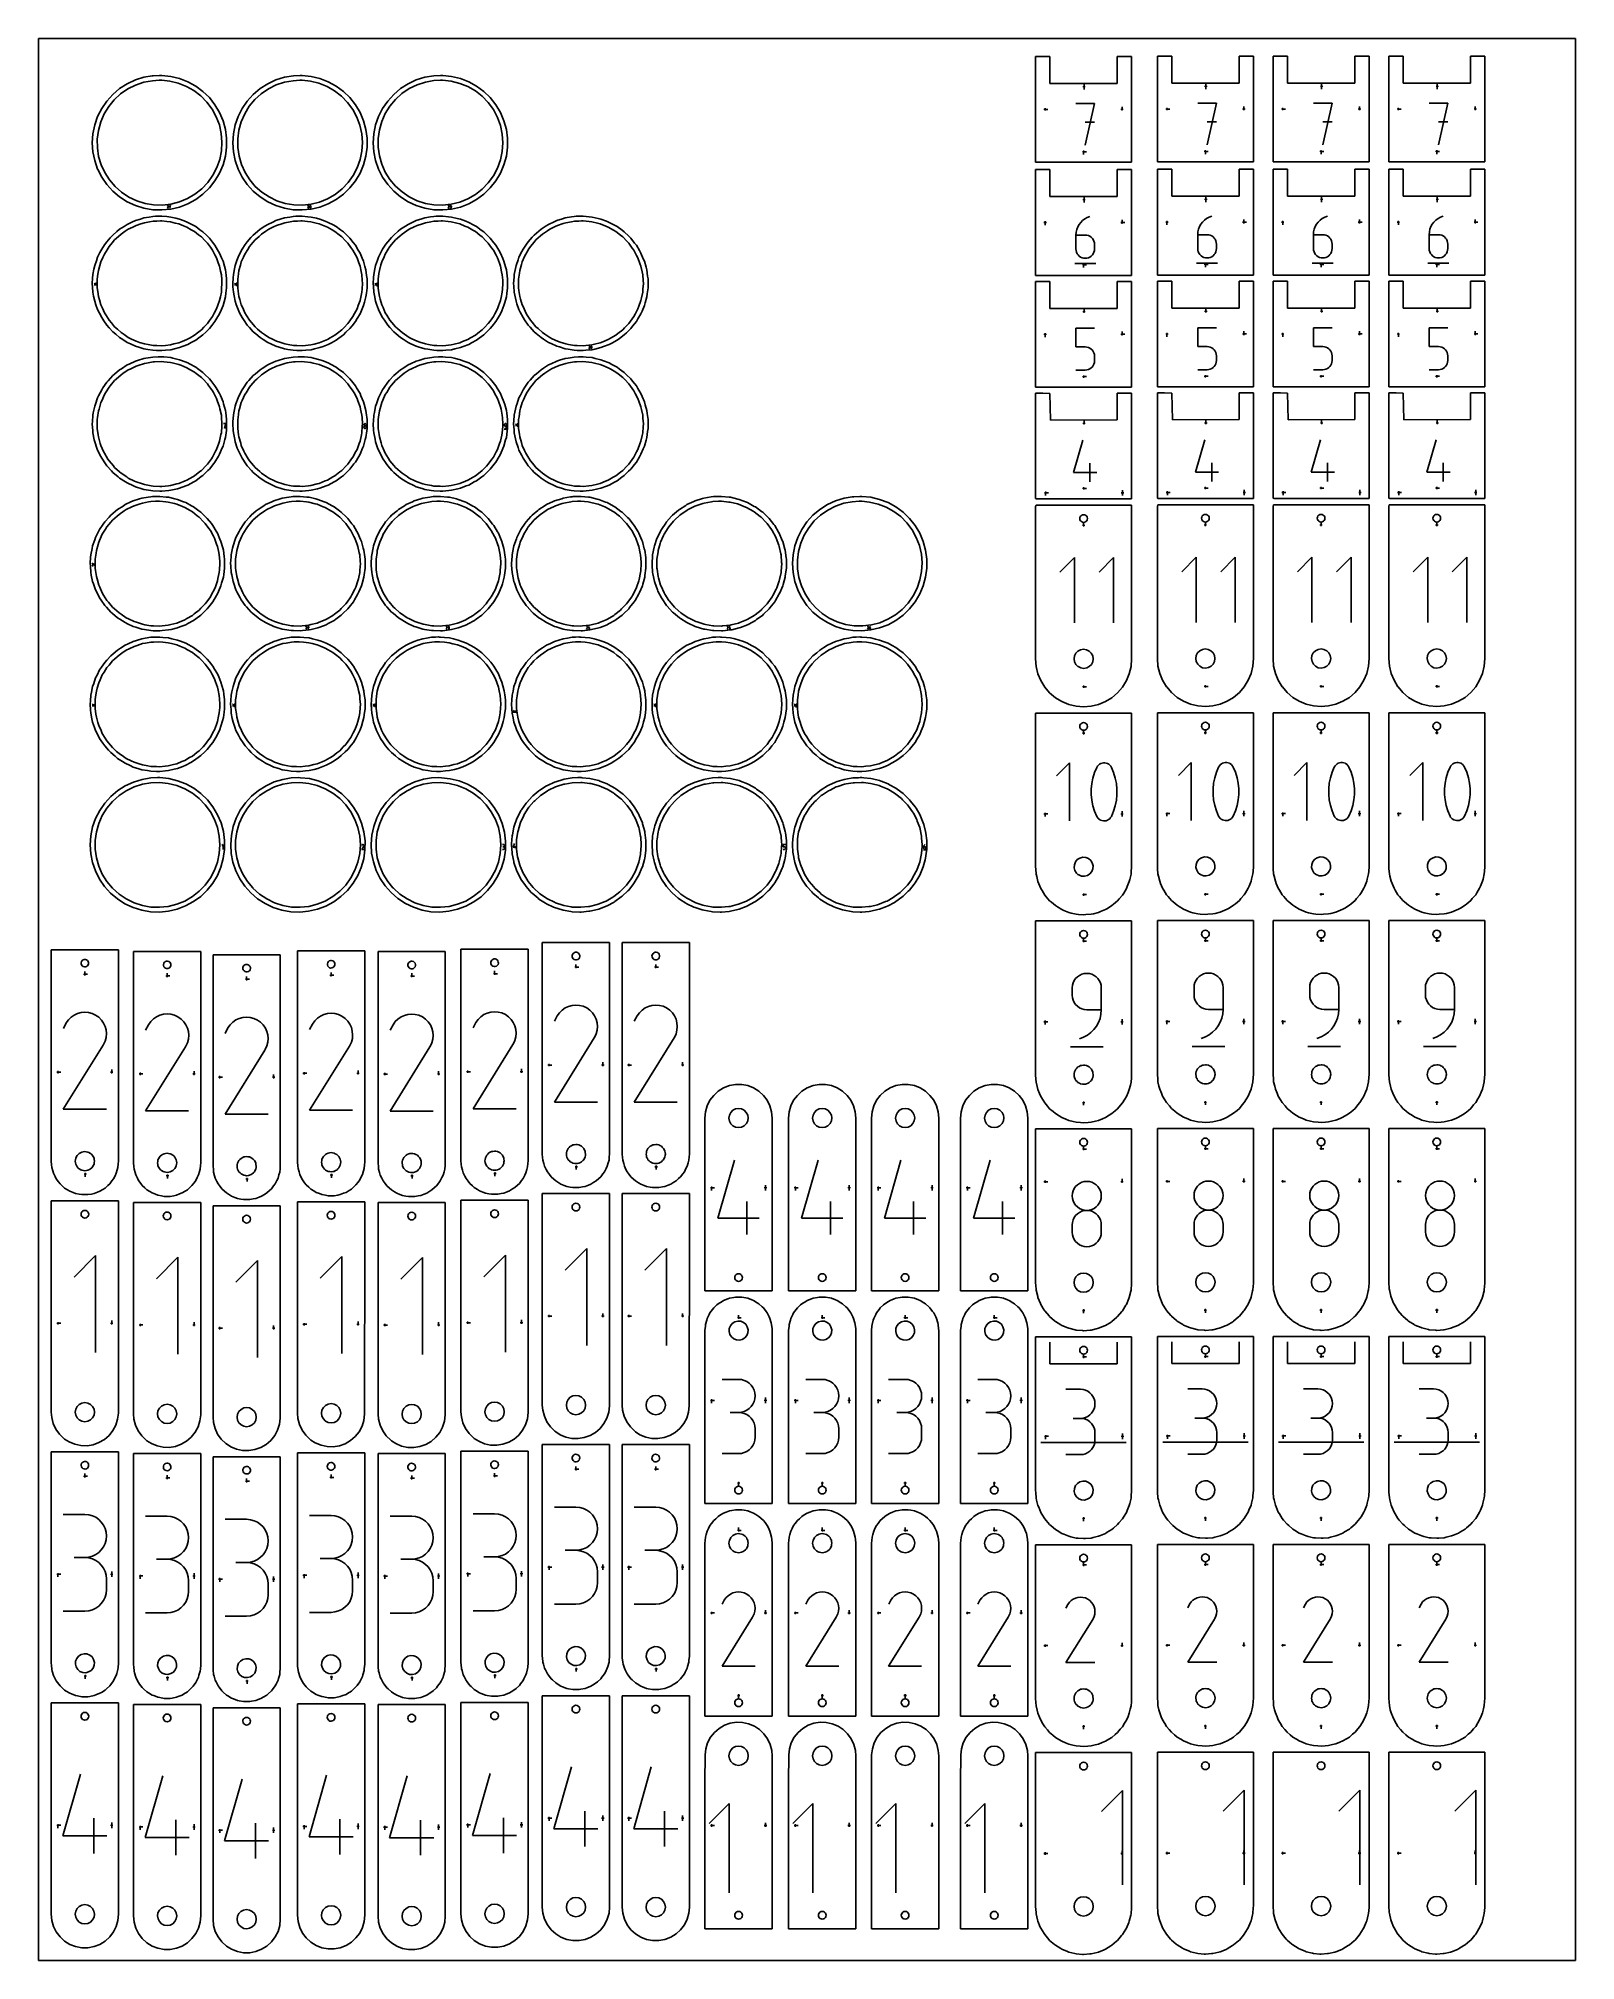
# Model space of a CAD drawing. Extents: x 0 to 800, y 0 to 1000.
import ezdxf

# ---------------------------------------------------------------- set-up
doc = ezdxf.new("R2010")
doc.units = 0
doc.header["$MEASUREMENT"] = 0
for name, color, linetype in [('annotation', 7, 'Continuous'), ('boundary', 7, 'Continuous'), ('frame', 7, 'Continuous'), ('hole', 7, 'Continuous')]:
    doc.layers.add(name, color=color, linetype=linetype)

msp = doc.modelspace()

# ---------------------------------------------------------------- linework, layer by layer
at = {"layer": 'annotation', "color": 1}
for p, q in [((544.203239, 974.90221), (544.203239, 976.33096)), ((544.203239, 974.90221), (544.203239, 976.33096)), ((544.203239, 976.33096), (544.203239, 974.90221)), ((544.203239, 974.90221), (544.203239, 973.47346)), ((607.581015, 975.073966), (607.581015, 976.502716)), ((607.581015, 975.073966), (607.581015, 976.502716)), ((607.581015, 976.502716), (607.581015, 975.073966)), ((607.581015, 975.073966), (607.581015, 973.645216)), ((667.799983, 975.073966), (667.799983, 976.502716)), ((667.799983, 975.073966), (667.799983, 976.502716)), ((667.799983, 976.502716), (667.799983, 975.073966)), ((667.799983, 975.073966), (667.799983, 973.645216)), ((728.018952, 975.073966), (728.018952, 976.502716)), ((728.018952, 975.073966), (728.018952, 976.502716)), ((728.018952, 976.502716), (728.018952, 975.073966)), ((728.018952, 975.073966), (728.018952, 973.645216)), ((523.965113, 963.069085), (525.393863, 963.069085)), ((549.6643, 966.225025), (539.97802, 966.225025)), ((544.821843, 944.442847), (549.6643, 966.225025)), ((563.965115, 963.069085), (563.965115, 964.497835)), ((587.342889, 963.240841), (588.771639, 963.240841)), ((613.042076, 966.396781), (603.355796, 966.396781)), ((608.199619, 944.614603), (613.042076, 966.396781)), ((627.342891, 963.240841), (627.342891, 964.669591)), ((647.561857, 963.240841), (648.990607, 963.240841)), ((673.261044, 966.396781), (663.574764, 966.396781)), ((668.418587, 944.614603), (673.261044, 966.396781)), ((687.561859, 963.240841), (687.561859, 964.669591)), ((707.780826, 963.240841), (709.209576, 963.240841)), ((733.480013, 966.396781), (723.793733, 966.396781)), ((728.637556, 944.614603), (733.480013, 966.396781)), ((747.780828, 963.240841), (747.780828, 964.669591)), ((549.6643, 956.525085), (544.821843, 956.525085)), ((613.042076, 956.696841), (608.199619, 956.696841)), ((673.261044, 956.696841), (668.418587, 956.696841)), ((733.480013, 956.696841), (728.637556, 956.696841)), ((543.965114, 941.069085), (545.393864, 941.069085)), ((543.965114, 941.069085), (545.393864, 941.069085)), ((545.393864, 941.069085), (543.965114, 941.069085)), ((543.965114, 941.069085), (543.965114, 939.640335)), ((607.34289, 941.240841), (608.77164, 941.240841)), ((607.34289, 941.240841), (608.77164, 941.240841)), ((608.77164, 941.240841), (607.34289, 941.240841)), ((607.34289, 941.240841), (607.34289, 939.812091)), ((667.561858, 941.240841), (668.990608, 941.240841)), ((667.561858, 941.240841), (668.990608, 941.240841)), ((668.990608, 941.240841), (667.561858, 941.240841)), ((667.561858, 941.240841), (667.561858, 939.812091)), ((727.780827, 941.240841), (729.209577, 941.240841)), ((727.780827, 941.240841), (729.209577, 941.240841)), ((729.209577, 941.240841), (727.780827, 941.240841)), ((727.780827, 941.240841), (727.780827, 939.812091)), ((67.124001, 911.758462), (67.640993, 912.590754)), ((67.683497, 911.758462), (67.124001, 911.758462)), ((67.161527, 912.878165), (67.124791, 912.807695)), ((67.19068, 912.919504), (67.161527, 912.878165)), ((67.225657, 912.954013), (67.19068, 912.919504)), ((67.265395, 912.981415), (67.225657, 912.954013)), ((67.308829, 913.001434), (67.265395, 912.981415)), ((67.354896, 913.013793), (67.308829, 913.001434)), ((67.402532, 913.018216), (67.354896, 913.013793)), ((67.450673, 913.014426), (67.402532, 913.018216)), ((67.498255, 913.002148), (67.450673, 913.014426)), ((67.544215, 912.981105), (67.498255, 913.002148)), ((67.585322, 912.951916), (67.544215, 912.981105)), ((67.544215, 912.981105), (67.544215, 912.981105)), ((67.619691, 912.916888), (67.585322, 912.951916)), ((67.647018, 912.877097), (67.619691, 912.916888)), ((67.640993, 912.590754), (67.641611, 912.591518)), ((67.640993, 912.590754), (67.640993, 912.590754)), ((67.641611, 912.591518), (67.642204, 912.59229)), ((67.642204, 912.59229), (67.642775, 912.593074)), ((67.642775, 912.593074), (67.643329, 912.593878)), ((67.643329, 912.593878), (67.643869, 912.594708)), ((67.643869, 912.594708), (67.644399, 912.59557)), ((67.644399, 912.59557), (67.644924, 912.596471)), ((67.644924, 912.596471), (67.645446, 912.597418)), ((67.645446, 912.597418), (67.64597, 912.598417)), ((67.64597, 912.598417), (67.667317, 912.64425)), ((67.64597, 912.598417), (67.64597, 912.598417)), ((67.666997, 912.833615), (67.647018, 912.877097)), ((67.679321, 912.787515), (67.666997, 912.833615)), ((67.667317, 912.64425), (67.679787, 912.691759)), ((67.683687, 912.739872), (67.679321, 912.787515)), ((67.679787, 912.691759), (67.683687, 912.739872)), ((68.716174, 913.018247), (68.155968, 913.018247)), ((68.43611, 911.758472), (68.716174, 913.018247)), ((68.716174, 912.45725), (68.43611, 912.45725)), ((140.221203, 911.758462), (140.738195, 912.590754)), ((140.780699, 911.758462), (140.221203, 911.758462)), ((140.258729, 912.878165), (140.221993, 912.807695)), ((140.287882, 912.919504), (140.258729, 912.878165)), ((140.322859, 912.954013), (140.287882, 912.919504)), ((140.362597, 912.981415), (140.322859, 912.954013)), ((140.406031, 913.001434), (140.362597, 912.981415)), ((140.452098, 913.013793), (140.406031, 913.001434)), ((140.499733, 913.018216), (140.452098, 913.013793)), ((140.547875, 913.014426), (140.499733, 913.018216)), ((140.595457, 913.002148), (140.547875, 913.014426)), ((140.641417, 912.981105), (140.595457, 913.002148)), ((140.682524, 912.951916), (140.641417, 912.981105)), ((140.641417, 912.981105), (140.641417, 912.981105)), ((140.716893, 912.916888), (140.682524, 912.951916)), ((140.74422, 912.877097), (140.716893, 912.916888)), ((140.738195, 912.590754), (140.738813, 912.591518)), ((140.738195, 912.590754), (140.738195, 912.590754)), ((140.738813, 912.591518), (140.739406, 912.59229)), ((140.739406, 912.59229), (140.739977, 912.593074)), ((140.739977, 912.593074), (140.740531, 912.593878)), ((140.740531, 912.593878), (140.741071, 912.594708)), ((140.741071, 912.594708), (140.741601, 912.59557)), ((140.741601, 912.59557), (140.742126, 912.596471)), ((140.742126, 912.596471), (140.742648, 912.597418)), ((140.742648, 912.597418), (140.743172, 912.598417)), ((140.743172, 912.598417), (140.764519, 912.64425)), ((140.743172, 912.598417), (140.743172, 912.598417)), ((140.764199, 912.833615), (140.74422, 912.877097)), ((140.776523, 912.787515), (140.764199, 912.833615)), ((140.764519, 912.64425), (140.776989, 912.691759)), ((140.780889, 912.739872), (140.776523, 912.787515)), ((140.776989, 912.691759), (140.780889, 912.739872)), ((141.257723, 912.787445), (141.253209, 912.737353)), ((141.253209, 912.737353), (141.253209, 912.737353)), ((141.253209, 912.737353), (141.257726, 912.687026)), ((141.257723, 912.22745), (141.253209, 912.177146)), ((141.253209, 912.177146), (141.253209, 912.037786)), ((141.253209, 912.037786), (141.253209, 912.037786)), ((141.253209, 912.037786), (141.257726, 911.987486)), ((141.270735, 912.834641), (141.257723, 912.787445)), ((141.270735, 912.274811), (141.257723, 912.22745)), ((141.257726, 912.687026), (141.270744, 912.639647)), ((141.257726, 911.987486), (141.270744, 911.940179)), ((141.291449, 912.878141), (141.270735, 912.834641)), ((141.291449, 912.318435), (141.270735, 912.274811)), ((141.270744, 912.639647), (141.291467, 912.596009)), ((141.270744, 911.940179), (141.291467, 911.896646)), ((141.319071, 912.917145), (141.291449, 912.878141)), ((141.319071, 912.357528), (141.291449, 912.318435)), ((141.291467, 912.596009), (141.319097, 912.556906)), ((141.291467, 911.896646), (141.319097, 911.857668)), ((141.352805, 912.950853), (141.319071, 912.917145)), ((141.352805, 912.391295), (141.319071, 912.357528)), ((141.319097, 912.556906), (141.352837, 912.523133)), ((141.319097, 911.857668), (141.352837, 911.824026)), ((141.391856, 912.978463), (141.352805, 912.950853)), ((141.391856, 912.418941), (141.352805, 912.391295)), ((141.352837, 912.523133), (141.391891, 912.495482)), ((141.352837, 911.824026), (141.391891, 911.7965)), ((141.435428, 912.999175), (141.391856, 912.978463)), ((141.435428, 912.439672), (141.391856, 912.418941)), ((141.391891, 912.495482), (141.43546, 912.474749)), ((141.391891, 911.7965), (141.43546, 911.775872)), ((141.482727, 913.01219), (141.435428, 912.999175)), ((141.482727, 912.452693), (141.435428, 912.439672)), ((141.43546, 912.474749), (141.482748, 912.461727)), ((141.43546, 911.775872), (141.482748, 911.762923)), ((141.532957, 913.016706), (141.482727, 913.01219)), ((141.532957, 912.45721), (141.482727, 912.452693)), ((141.482748, 912.461727), (141.532957, 912.45721)), ((141.482748, 911.762923), (141.532957, 911.758433)), ((141.583187, 913.01219), (141.532957, 913.016706)), ((141.532957, 913.016706), (141.532957, 913.016706)), ((141.532957, 912.45721), (141.583166, 912.461727)), ((141.583187, 912.452696), (141.532957, 912.45721)), ((141.532957, 912.45721), (141.532957, 912.45721)), ((141.532957, 912.45721), (141.532957, 912.45721)), ((141.532957, 911.758433), (141.583166, 911.762923)), ((141.532957, 911.758433), (141.532957, 911.758433)), ((141.583166, 912.461727), (141.630454, 912.474749)), ((141.583166, 911.762923), (141.630454, 911.775872)), ((141.630486, 912.999175), (141.583187, 913.01219)), ((141.630486, 912.439681), (141.583187, 912.452696)), ((141.630454, 912.474749), (141.674023, 912.495482)), ((141.630454, 911.775872), (141.674023, 911.7965)), ((141.674058, 912.978463), (141.630486, 912.999175)), ((141.674058, 912.418958), (141.630486, 912.439681)), ((141.674023, 912.495482), (141.713077, 912.523133)), ((141.674023, 911.7965), (141.713077, 911.824026)), ((141.713109, 912.950853), (141.674058, 912.978463)), ((141.713109, 912.391321), (141.674058, 912.418958)), ((141.713077, 912.523133), (141.746817, 912.556906)), ((141.713077, 911.824026), (141.746817, 911.857668)), ((141.746843, 912.917145), (141.713109, 912.950853)), ((141.746843, 912.35756), (141.713109, 912.391321)), ((141.746817, 912.556906), (141.774447, 912.596009)), ((141.746817, 911.857668), (141.774447, 911.896646)), ((141.774465, 912.878141), (141.746843, 912.917145)), ((141.774465, 912.31847), (141.746843, 912.35756)), ((141.774447, 912.596009), (141.79517, 912.639647)), ((141.774447, 911.896646), (141.79517, 911.940179)), ((141.795179, 912.834641), (141.774465, 912.878141)), ((141.795179, 912.274843), (141.774465, 912.31847)), ((141.79517, 912.639647), (141.808188, 912.687026)), ((141.79517, 911.940179), (141.808188, 911.987486)), ((141.808191, 912.787445), (141.795179, 912.834641)), ((141.808191, 912.22747), (141.795179, 912.274843)), ((141.808188, 912.687026), (141.812705, 912.737353)), ((141.808188, 911.987486), (141.812705, 912.037786)), ((141.812705, 912.737353), (141.808191, 912.787445)), ((141.812705, 912.177146), (141.808191, 912.22747)), ((141.812705, 912.737353), (141.812705, 912.737353)), ((141.812705, 912.037786), (141.812705, 912.177146)), ((141.812705, 912.177146), (141.812705, 912.177146)), ((213.318049, 911.758462), (213.835042, 912.590754)), ((213.877545, 911.758462), (213.318049, 911.758462)), ((213.355575, 912.878165), (213.318839, 912.807695)), ((213.384729, 912.919504), (213.355575, 912.878165)), ((213.419706, 912.954013), (213.384729, 912.919504)), ((213.459443, 912.981415), (213.419706, 912.954013)), ((213.502877, 913.001434), (213.459443, 912.981415)), ((213.548944, 913.013793), (213.502877, 913.001434)), ((213.59658, 913.018216), (213.548944, 913.013793)), ((213.644721, 913.014426), (213.59658, 913.018216)), ((213.692303, 913.002148), (213.644721, 913.014426)), ((213.738264, 912.981105), (213.692303, 913.002148)), ((213.77937, 912.951916), (213.738264, 912.981105)), ((213.738264, 912.981105), (213.738264, 912.981105)), ((213.81374, 912.916888), (213.77937, 912.951916)), ((213.841066, 912.877097), (213.81374, 912.916888)), ((213.835042, 912.590754), (213.83566, 912.591518)), ((213.835042, 912.590754), (213.835042, 912.590754)), ((213.83566, 912.591518), (213.836252, 912.59229)), ((213.836252, 912.59229), (213.836824, 912.593074)), ((213.836824, 912.593074), (213.837377, 912.593878)), ((213.837377, 912.593878), (213.837917, 912.594708)), ((213.837917, 912.594708), (213.838448, 912.59557)), ((213.838448, 912.59557), (213.838972, 912.596471)), ((213.838972, 912.596471), (213.839495, 912.597418)), ((213.839495, 912.597418), (213.840019, 912.598417)), ((213.840019, 912.598417), (213.861365, 912.64425)), ((213.840019, 912.598417), (213.840019, 912.598417)), ((213.861045, 912.833615), (213.841066, 912.877097)), ((213.87337, 912.787515), (213.861045, 912.833615)), ((213.861365, 912.64425), (213.873836, 912.691759)), ((213.877735, 912.739872), (213.87337, 912.787515)), ((213.873836, 912.691759), (213.877735, 912.739872)), ((214.315018, 911.601001), (214.944905, 911.601001)), ((214.354493, 912.78843), (214.349977, 912.738104)), ((214.349977, 912.738104), (214.349977, 912.598032)), ((214.349977, 912.598032), (214.349977, 912.598032)), ((214.349977, 912.598032), (214.354493, 912.547708)), ((214.367511, 912.83581), (214.354493, 912.78843)), ((214.354493, 912.547708), (214.367511, 912.500336)), ((214.388234, 912.879448), (214.367511, 912.83581)), ((214.367511, 912.500336), (214.388234, 912.456708)), ((214.415864, 912.918551), (214.388234, 912.879448)), ((214.388234, 912.456708), (214.415864, 912.417618)), ((214.449605, 912.952324), (214.415864, 912.918551)), ((214.415864, 912.417618), (214.449605, 912.383858)), ((214.488658, 912.979974), (214.449605, 912.952324)), ((214.449605, 912.383858), (214.488658, 912.35622)), ((214.532227, 913.000707), (214.488658, 912.979974)), ((214.488658, 912.35622), (214.532227, 912.335497)), ((214.489732, 911.758472), (214.569732, 911.788284)), ((214.489732, 911.758472), (214.489732, 911.758472)), ((214.579515, 913.013729), (214.532227, 913.000707)), ((214.532227, 912.335497), (214.579515, 912.322483)), ((214.569732, 911.788284), (214.643161, 911.82858)), ((214.629724, 913.018247), (214.579515, 913.013729)), ((214.579515, 912.322483), (214.629724, 912.317968)), ((214.680038, 913.013729), (214.629724, 913.018247)), ((214.629724, 913.018247), (214.629724, 913.018247)), ((214.629724, 912.317968), (214.909472, 912.317968)), ((214.643161, 911.82858), (214.709262, 911.878334)), ((214.727381, 913.000707), (214.680038, 913.013729)), ((214.709262, 911.878334), (214.767276, 911.936518)), ((214.770966, 912.979974), (214.727381, 913.000707)), ((214.767276, 911.936518), (214.816443, 912.002107)), ((214.810007, 912.952324), (214.770966, 912.979974)), ((214.843715, 912.918551), (214.810007, 912.952324)), ((214.816443, 912.002107), (214.856005, 912.074073)), ((214.871302, 912.879448), (214.843715, 912.918551)), ((214.856005, 912.074073), (214.885203, 912.15139)), ((214.891983, 912.83581), (214.871302, 912.879448)), ((214.885203, 912.15139), (214.903279, 912.23303)), ((214.904969, 912.78843), (214.891983, 912.83581)), ((214.903279, 912.23303), (214.909472, 912.317968)), ((214.909472, 912.738104), (214.904969, 912.78843)), ((214.909472, 912.317968), (214.909472, 912.738104)), ((214.909472, 912.738104), (214.909472, 912.738104)), ((544.203239, 916.087088), (544.203239, 917.515838)), ((544.203239, 916.087088), (544.203239, 917.515838)), ((544.203239, 917.515838), (544.203239, 916.087088)), ((544.203239, 916.087088), (544.203239, 914.658338)), ((607.581015, 916.258843), (607.581015, 917.687593)), ((607.581015, 916.258843), (607.581015, 917.687593)), ((607.581015, 917.687593), (607.581015, 916.258843)), ((607.581015, 916.258843), (607.581015, 914.830093)), ((667.799983, 916.258843), (667.799983, 917.687593)), ((667.799983, 916.258843), (667.799983, 917.687593)), ((667.799983, 917.687593), (667.799983, 916.258843)), ((667.799983, 916.258843), (667.799983, 914.830093)), ((728.018952, 916.258843), (728.018952, 917.687593)), ((728.018952, 916.258843), (728.018952, 917.687593)), ((728.018952, 917.687593), (728.018952, 916.258843)), ((728.018952, 916.258843), (728.018952, 914.830093)), ((523.965113, 904.253963), (523.965113, 902.825213)), ((540.404565, 900.596859), (540.091954, 899.182266)), ((540.909629, 901.936204), (540.404565, 900.596859)), ((541.594095, 903.182763), (540.909629, 901.936204)), ((542.444908, 904.318997), (541.594095, 903.182763)), ((543.449017, 905.327366), (542.444908, 904.318997)), ((544.593367, 906.190333), (543.449017, 905.327366)), ((545.864908, 906.890358), (544.593367, 906.190333)), ((547.250584, 907.409904), (545.864908, 906.890358)), ((547.250584, 907.409904), (547.250584, 907.409904)), ((563.965115, 904.253963), (563.965115, 905.682713)), ((563.965115, 904.253963), (563.965115, 905.682713)), ((563.965115, 905.682713), (563.965115, 904.253963)), ((563.965115, 904.253963), (565.393865, 904.253963)), ((587.342889, 904.425718), (587.342889, 902.996968)), ((603.782341, 900.768614), (603.46973, 899.354021)), ((604.287405, 902.107959), (603.782341, 900.768614)), ((604.971871, 903.354518), (604.287405, 902.107959)), ((605.822684, 904.490752), (604.971871, 903.354518)), ((606.826793, 905.499121), (605.822684, 904.490752)), ((607.971143, 906.362088), (606.826793, 905.499121)), ((609.242684, 907.062113), (607.971143, 906.362088)), ((610.62836, 907.581659), (609.242684, 907.062113)), ((610.62836, 907.581659), (610.62836, 907.581659)), ((627.342891, 904.425718), (627.342891, 905.854468)), ((627.342891, 904.425718), (627.342891, 905.854468)), ((627.342891, 905.854468), (627.342891, 904.425718)), ((627.342891, 904.425718), (628.771641, 904.425718)), ((647.561857, 904.425718), (647.561857, 902.996968)), ((664.001309, 900.768614), (663.688698, 899.354021)), ((664.506373, 902.107959), (664.001309, 900.768614)), ((665.190839, 903.354518), (664.506373, 902.107959)), ((666.041652, 904.490752), (665.190839, 903.354518)), ((667.045761, 905.499121), (666.041652, 904.490752)), ((668.190111, 906.362088), (667.045761, 905.499121)), ((669.461652, 907.062113), (668.190111, 906.362088)), ((670.847328, 907.581659), (669.461652, 907.062113)), ((670.847328, 907.581659), (670.847328, 907.581659)), ((687.561859, 904.425718), (687.561859, 905.854468)), ((687.561859, 904.425718), (687.561859, 905.854468)), ((687.561859, 905.854468), (687.561859, 904.425718)), ((687.561859, 904.425718), (688.990609, 904.425718)), ((707.780826, 904.425718), (707.780826, 902.996968)), ((724.220278, 900.768614), (723.907667, 899.354021)), ((724.725342, 902.107959), (724.220278, 900.768614)), ((725.409808, 903.354518), (724.725342, 902.107959)), ((726.260621, 904.490752), (725.409808, 903.354518)), ((727.26473, 905.499121), (726.260621, 904.490752)), ((728.40908, 906.362088), (727.26473, 905.499121)), ((729.680621, 907.062113), (728.40908, 906.362088)), ((731.066297, 907.581659), (729.680621, 907.062113)), ((731.066297, 907.581659), (731.066297, 907.581659)), ((747.780828, 904.425718), (747.780828, 905.854468)), ((747.780828, 904.425718), (747.780828, 905.854468)), ((747.780828, 905.854468), (747.780828, 904.425718)), ((747.780828, 904.425718), (749.209578, 904.425718)), ((540.091954, 899.182266), (539.98485, 897.709963)), ((539.98485, 897.709963), (539.98485, 890.470183)), ((544.821843, 897.709963), (539.98485, 897.709963)), ((539.98485, 890.470183), (539.98485, 890.470183)), ((539.98485, 890.470183), (540.062944, 889.600051)), ((545.691788, 897.632328), (544.821843, 897.709963)), ((546.510376, 897.408425), (545.691788, 897.632328)), ((547.263991, 897.051756), (546.510376, 897.408425)), ((547.93902, 896.575823), (547.263991, 897.051756)), ((548.521847, 895.99413), (547.93902, 896.575823)), ((548.998857, 895.320178), (548.521847, 895.99413)), ((549.356436, 894.567471), (548.998857, 895.320178)), ((549.580967, 893.749511), (549.356436, 894.567471)), ((549.658836, 892.8798), (549.580967, 893.749511)), ((549.580967, 889.600051), (549.658836, 890.470183)), ((549.658836, 890.470183), (549.658836, 892.8798)), ((549.658836, 892.8798), (549.658836, 892.8798)), ((603.46973, 899.354021), (603.362626, 897.881718)), ((603.362626, 897.881718), (603.362626, 890.641938)), ((608.199619, 897.881718), (603.362626, 897.881718)), ((603.362626, 890.641938), (603.362626, 890.641938)), ((603.362626, 890.641938), (603.44072, 889.771806)), ((609.069564, 897.804083), (608.199619, 897.881718)), ((609.888152, 897.58018), (609.069564, 897.804083)), ((610.641767, 897.223511), (609.888152, 897.58018)), ((611.316796, 896.747578), (610.641767, 897.223511)), ((611.899623, 896.165885), (611.316796, 896.747578)), ((612.376633, 895.491933), (611.899623, 896.165885)), ((612.734212, 894.739226), (612.376633, 895.491933)), ((612.958743, 893.921266), (612.734212, 894.739226)), ((613.036612, 893.051555), (612.958743, 893.921266)), ((612.958743, 889.771806), (613.036612, 890.641938)), ((613.036612, 890.641938), (613.036612, 893.051555)), ((613.036612, 893.051555), (613.036612, 893.051555)), ((663.688698, 899.354021), (663.581594, 897.881718)), ((663.581594, 897.881718), (663.581594, 890.641938)), ((668.418587, 897.881718), (663.581594, 897.881718)), ((663.581594, 890.641938), (663.581594, 890.641938)), ((663.581594, 890.641938), (663.659688, 889.771806)), ((669.288532, 897.804083), (668.418587, 897.881718)), ((670.10712, 897.58018), (669.288532, 897.804083)), ((670.860735, 897.223511), (670.10712, 897.58018)), ((671.535764, 896.747578), (670.860735, 897.223511)), ((672.118591, 896.165885), (671.535764, 896.747578)), ((672.595601, 895.491933), (672.118591, 896.165885)), ((672.95318, 894.739226), (672.595601, 895.491933)), ((673.177711, 893.921266), (672.95318, 894.739226)), ((673.25558, 893.051555), (673.177711, 893.921266)), ((673.177711, 889.771806), (673.25558, 890.641938)), ((673.25558, 890.641938), (673.25558, 893.051555)), ((673.25558, 893.051555), (673.25558, 893.051555)), ((723.907667, 899.354021), (723.800563, 897.881718)), ((723.800563, 897.881718), (723.800563, 890.641938)), ((728.637556, 897.881718), (723.800563, 897.881718)), ((723.800563, 890.641938), (723.800563, 890.641938)), ((723.800563, 890.641938), (723.878657, 889.771806)), ((729.507501, 897.804083), (728.637556, 897.881718)), ((730.326089, 897.58018), (729.507501, 897.804083)), ((731.079704, 897.223511), (730.326089, 897.58018)), ((731.754733, 896.747578), (731.079704, 897.223511)), ((732.33756, 896.165885), (731.754733, 896.747578)), ((732.81457, 895.491933), (732.33756, 896.165885)), ((733.172149, 894.739226), (732.81457, 895.491933)), ((733.39668, 893.921266), (733.172149, 894.739226)), ((733.474549, 893.051555), (733.39668, 893.921266)), ((733.39668, 889.771806), (733.474549, 890.641938)), ((733.474549, 890.641938), (733.474549, 893.051555)), ((733.474549, 893.051555), (733.474549, 893.051555)), ((539.37903, 882.904954), (550.270119, 882.904954)), ((540.062944, 889.600051), (540.288037, 888.780961)), ((540.288037, 888.780961), (540.646346, 888.026618)), ((540.646346, 888.026618), (541.124087, 887.350727)), ((541.124087, 887.350727), (541.707476, 886.766993)), ((541.707476, 886.766993), (542.38273, 886.289121)), ((542.38273, 886.289121), (543.136065, 885.930816)), ((543.136065, 885.930816), (543.953697, 885.705782)), ((543.953697, 885.705782), (544.821843, 885.627726)), ((543.965114, 882.253963), (545.393864, 882.253963)), ((543.965114, 882.253963), (545.393864, 882.253963)), ((545.393864, 882.253963), (543.965114, 882.253963)), ((543.965114, 882.253963), (543.965114, 880.825213)), ((544.821843, 885.627726), (545.691788, 885.705782)), ((544.821843, 885.627726), (544.821843, 885.627726)), ((545.691788, 885.705782), (546.510376, 885.930816)), ((546.510376, 885.930816), (547.263991, 886.289121)), ((547.263991, 886.289121), (547.93902, 886.766993)), ((547.93902, 886.766993), (548.521847, 887.350727)), ((548.521847, 887.350727), (548.998857, 888.026618)), ((548.998857, 888.026618), (549.356436, 888.780961)), ((549.356436, 888.780961), (549.580967, 889.600051)), ((602.756806, 883.076709), (613.647895, 883.076709)), ((603.44072, 889.771806), (603.665813, 888.952716)), ((603.665813, 888.952716), (604.024122, 888.198373)), ((604.024122, 888.198373), (604.501863, 887.522482)), ((604.501863, 887.522482), (605.085252, 886.938748)), ((605.085252, 886.938748), (605.760506, 886.460876)), ((605.760506, 886.460876), (606.513841, 886.102571)), ((606.513841, 886.102571), (607.331473, 885.877537)), ((607.331473, 885.877537), (608.199619, 885.799481)), ((607.34289, 882.425718), (608.77164, 882.425718)), ((607.34289, 882.425718), (608.77164, 882.425718)), ((608.77164, 882.425718), (607.34289, 882.425718)), ((607.34289, 882.425718), (607.34289, 880.996968)), ((608.199619, 885.799481), (609.069564, 885.877537)), ((608.199619, 885.799481), (608.199619, 885.799481)), ((609.069564, 885.877537), (609.888152, 886.102571)), ((609.888152, 886.102571), (610.641767, 886.460876)), ((610.641767, 886.460876), (611.316796, 886.938748)), ((611.316796, 886.938748), (611.899623, 887.522482)), ((611.899623, 887.522482), (612.376633, 888.198373)), ((612.376633, 888.198373), (612.734212, 888.952716)), ((612.734212, 888.952716), (612.958743, 889.771806)), ((662.975774, 883.076709), (673.866863, 883.076709)), ((663.659688, 889.771806), (663.884781, 888.952716)), ((663.884781, 888.952716), (664.24309, 888.198373)), ((664.24309, 888.198373), (664.720831, 887.522482)), ((664.720831, 887.522482), (665.30422, 886.938748)), ((665.30422, 886.938748), (665.979474, 886.460876)), ((665.979474, 886.460876), (666.732809, 886.102571)), ((666.732809, 886.102571), (667.550441, 885.877537)), ((667.550441, 885.877537), (668.418587, 885.799481)), ((667.561858, 882.425718), (668.990608, 882.425718)), ((667.561858, 882.425718), (668.990608, 882.425718)), ((668.990608, 882.425718), (667.561858, 882.425718)), ((667.561858, 882.425718), (667.561858, 880.996968)), ((668.418587, 885.799481), (669.288532, 885.877537)), ((668.418587, 885.799481), (668.418587, 885.799481)), ((669.288532, 885.877537), (670.10712, 886.102571)), ((670.10712, 886.102571), (670.860735, 886.460876)), ((670.860735, 886.460876), (671.535764, 886.938748)), ((671.535764, 886.938748), (672.118591, 887.522482)), ((672.118591, 887.522482), (672.595601, 888.198373)), ((672.595601, 888.198373), (672.95318, 888.952716)), ((672.95318, 888.952716), (673.177711, 889.771806)), ((723.194743, 883.076709), (734.085832, 883.076709)), ((723.878657, 889.771806), (724.10375, 888.952716)), ((724.10375, 888.952716), (724.462059, 888.198373)), ((724.462059, 888.198373), (724.9398, 887.522482)), ((724.9398, 887.522482), (725.523189, 886.938748)), ((725.523189, 886.938748), (726.198443, 886.460876)), ((726.198443, 886.460876), (726.951778, 886.102571)), ((726.951778, 886.102571), (727.76941, 885.877537)), ((727.76941, 885.877537), (728.637556, 885.799481)), ((727.780827, 882.425718), (729.209577, 882.425718)), ((727.780827, 882.425718), (729.209577, 882.425718)), ((729.209577, 882.425718), (727.780827, 882.425718)), ((727.780827, 882.425718), (727.780827, 880.996968)), ((728.637556, 885.799481), (729.507501, 885.877537)), ((728.637556, 885.799481), (728.637556, 885.799481)), ((729.507501, 885.877537), (730.326089, 886.102571)), ((730.326089, 886.102571), (731.079704, 886.460876)), ((731.079704, 886.460876), (731.754733, 886.938748)), ((731.754733, 886.938748), (732.33756, 887.522482)), ((732.33756, 887.522482), (732.81457, 888.198373)), ((732.81457, 888.198373), (733.172149, 888.952716)), ((733.172149, 888.952716), (733.39668, 889.771806)), ((29.269432, 872.66941), (28.989368, 872.389267)), ((29.269432, 871.409636), (29.269432, 872.66941)), ((30.301975, 872.66941), (29.741768, 872.66941)), ((30.021911, 871.409636), (30.301975, 872.66941)), ((30.301975, 872.108413), (30.021911, 872.108413)), ((102.366634, 872.66941), (102.08657, 872.389267)), ((102.366634, 871.409636), (102.366634, 872.66941)), ((102.843524, 872.438609), (102.83901, 872.388517)), ((102.83901, 872.388517), (102.83901, 872.388517)), ((102.83901, 872.388517), (102.843526, 872.33819)), ((102.843524, 871.878613), (102.83901, 871.82831)), ((102.83901, 871.82831), (102.83901, 871.68895)), ((102.83901, 871.68895), (102.83901, 871.68895)), ((102.83901, 871.68895), (102.843526, 871.63865)), ((102.856536, 872.485805), (102.843524, 872.438609)), ((102.856536, 871.925974), (102.843524, 871.878613)), ((102.843526, 872.33819), (102.856545, 872.290811)), ((102.843526, 871.63865), (102.856545, 871.591343)), ((102.87725, 872.529305), (102.856536, 872.485805)), ((102.87725, 871.969599), (102.856536, 871.925974)), ((102.856545, 872.290811), (102.877267, 872.247173)), ((102.856545, 871.591343), (102.877267, 871.54781)), ((102.904872, 872.568309), (102.87725, 872.529305)), ((102.904872, 872.008691), (102.87725, 871.969599)), ((102.877267, 872.247173), (102.904898, 872.20807)), ((102.877267, 871.54781), (102.904898, 871.508832)), ((102.938605, 872.602017), (102.904872, 872.568309)), ((102.938605, 872.042458), (102.904872, 872.008691)), ((102.904898, 872.20807), (102.938638, 872.174296)), ((102.904898, 871.508832), (102.938638, 871.47519)), ((102.977656, 872.629627), (102.938605, 872.602017)), ((102.977656, 872.070104), (102.938605, 872.042458)), ((102.938638, 872.174296), (102.977691, 872.146646)), ((102.938638, 871.47519), (102.977691, 871.447664)), ((103.021229, 872.650339), (102.977656, 872.629627)), ((103.021229, 872.090836), (102.977656, 872.070104)), ((102.977691, 872.146646), (103.021261, 872.125913)), ((102.977691, 871.447664), (103.021261, 871.427036)), ((103.068528, 872.663354), (103.021229, 872.650339)), ((103.068528, 872.103857), (103.021229, 872.090836)), ((103.021261, 872.125913), (103.068548, 872.112891)), ((103.021261, 871.427036), (103.068548, 871.414087)), ((103.118758, 872.66787), (103.068528, 872.663354)), ((103.118758, 872.108374), (103.068528, 872.103857)), ((103.068548, 872.112891), (103.118758, 872.108374)), ((103.068548, 871.414087), (103.118758, 871.409597)), ((103.168988, 872.663354), (103.118758, 872.66787)), ((103.118758, 872.66787), (103.118758, 872.66787)), ((103.118758, 872.108374), (103.168967, 872.112891)), ((103.168988, 872.103859), (103.118758, 872.108374)), ((103.118758, 872.108374), (103.118758, 872.108374)), ((103.118758, 872.108374), (103.118758, 872.108374)), ((103.118758, 871.409597), (103.168967, 871.414087)), ((103.118758, 871.409597), (103.118758, 871.409597)), ((103.168967, 872.112891), (103.216255, 872.125913)), ((103.168967, 871.414087), (103.216255, 871.427036)), ((103.216287, 872.650339), (103.168988, 872.663354)), ((103.216287, 872.090845), (103.168988, 872.103859)), ((103.216255, 872.125913), (103.259824, 872.146646)), ((103.216255, 871.427036), (103.259824, 871.447664)), ((103.259859, 872.629627), (103.216287, 872.650339)), ((103.259859, 872.070122), (103.216287, 872.090845)), ((103.259824, 872.146646), (103.298877, 872.174296)), ((103.259824, 871.447664), (103.298877, 871.47519)), ((103.29891, 872.602017), (103.259859, 872.629627)), ((103.29891, 872.042484), (103.259859, 872.070122)), ((103.298877, 872.174296), (103.332618, 872.20807)), ((103.298877, 871.47519), (103.332618, 871.508832)), ((103.332644, 872.568309), (103.29891, 872.602017)), ((103.332644, 872.008724), (103.29891, 872.042484)), ((103.332618, 872.20807), (103.360248, 872.247173)), ((103.332618, 871.508832), (103.360248, 871.54781)), ((103.360265, 872.529305), (103.332644, 872.568309)), ((103.360265, 871.969634), (103.332644, 872.008724)), ((103.360248, 872.247173), (103.380971, 872.290811)), ((103.360248, 871.54781), (103.380971, 871.591343)), ((103.38098, 872.485805), (103.360265, 872.529305)), ((103.38098, 871.926006), (103.360265, 871.969634)), ((103.380971, 872.290811), (103.393989, 872.33819)), ((103.380971, 871.591343), (103.393989, 871.63865)), ((103.393992, 872.438609), (103.38098, 872.485805)), ((103.393992, 871.878634), (103.38098, 871.926006)), ((103.393989, 872.33819), (103.398506, 872.388517)), ((103.393989, 871.63865), (103.398506, 871.68895)), ((103.398506, 872.388517), (103.393992, 872.438609)), ((103.398506, 871.82831), (103.393992, 871.878634)), ((103.398506, 872.388517), (103.398506, 872.388517)), ((103.398506, 871.68895), (103.398506, 871.82831)), ((103.398506, 871.82831), (103.398506, 871.82831)), ((175.46348, 872.66941), (175.183416, 872.389267)), ((175.46348, 871.409636), (175.46348, 872.66941)), ((175.900819, 871.252164), (176.530706, 871.252164)), ((175.940294, 872.439594), (175.935777, 872.389267)), ((175.935777, 872.389267), (175.935777, 872.249196)), ((175.935777, 872.249196), (175.935777, 872.249196)), ((175.935777, 872.249196), (175.940294, 872.198872)), ((175.953312, 872.486974), (175.940294, 872.439594)), ((175.940294, 872.198872), (175.953312, 872.1515)), ((175.974035, 872.530612), (175.953312, 872.486974)), ((175.953312, 872.1515), (175.974035, 872.107872)), ((176.001665, 872.569714), (175.974035, 872.530612)), ((175.974035, 872.107872), (176.001665, 872.068782)), ((176.035405, 872.603488), (176.001665, 872.569714)), ((176.001665, 872.068782), (176.035405, 872.035022)), ((176.074459, 872.631138), (176.035405, 872.603488)), ((176.035405, 872.035022), (176.074459, 872.007384)), ((176.118028, 872.651871), (176.074459, 872.631138)), ((176.074459, 872.007384), (176.118028, 871.986661)), ((176.075533, 871.409636), (176.155532, 871.439448)), ((176.075533, 871.409636), (176.075533, 871.409636)), ((176.165316, 872.664893), (176.118028, 872.651871)), ((176.118028, 871.986661), (176.165316, 871.973646)), ((176.155532, 871.439448), (176.228962, 871.479744)), ((176.215525, 872.66941), (176.165316, 872.664893)), ((176.165316, 871.973646), (176.215525, 871.969132)), ((176.265838, 872.664893), (176.215525, 872.66941)), ((176.215525, 872.66941), (176.215525, 872.66941)), ((176.215525, 871.969132), (176.495273, 871.969132)), ((176.228962, 871.479744), (176.295063, 871.529498)), ((176.313182, 872.651871), (176.265838, 872.664893)), ((176.295063, 871.529498), (176.353077, 871.587682)), ((176.356767, 872.631138), (176.313182, 872.651871)), ((176.353077, 871.587682), (176.402244, 871.653271)), ((176.395807, 872.603488), (176.356767, 872.631138)), ((176.429515, 872.569714), (176.395807, 872.603488)), ((176.402244, 871.653271), (176.441806, 871.725237)), ((176.457103, 872.530612), (176.429515, 872.569714)), ((176.441806, 871.725237), (176.471004, 871.802553)), ((176.477784, 872.486974), (176.457103, 872.530612)), ((176.471004, 871.802553), (176.489079, 871.884194)), ((176.490769, 872.439594), (176.477784, 872.486974)), ((176.489079, 871.884194), (176.495273, 871.969132)), ((176.495273, 872.389267), (176.490769, 872.439594)), ((176.495273, 871.969132), (176.495273, 872.389267)), ((176.495273, 872.389267), (176.495273, 872.389267)), ((544.203239, 857.912089), (544.203239, 859.340839)), ((607.581015, 858.083844), (607.581015, 859.512594)), ((667.799983, 858.083844), (667.799983, 859.512594)), ((728.018952, 858.083844), (728.018952, 859.512594)), ((523.965113, 846.078964), (523.965113, 844.650214)), ((539.98485, 839.534964), (539.98485, 849.234904)), ((539.98485, 849.234904), (549.658836, 849.234904)), ((563.965115, 846.078964), (563.965115, 847.507714)), ((563.965115, 846.078964), (563.965115, 847.507714)), ((563.965115, 847.507714), (563.965115, 846.078964)), ((563.965115, 846.078964), (565.393865, 846.078963)), ((587.342889, 846.250719), (587.342889, 844.821969)), ((603.362626, 839.706719), (603.362626, 849.406659)), ((603.362626, 849.406659), (613.036612, 849.406659)), ((627.342891, 846.250719), (627.342891, 847.679469)), ((627.342891, 846.250719), (627.342891, 847.679469)), ((627.342891, 847.679469), (627.342891, 846.250719)), ((627.342891, 846.250719), (628.771641, 846.250718)), ((647.561857, 846.250719), (647.561857, 844.821969)), ((663.581594, 839.706719), (663.581594, 849.406659)), ((663.581594, 849.406659), (673.25558, 849.406659)), ((687.561859, 846.250719), (687.561859, 847.679469)), ((687.561859, 846.250719), (687.561859, 847.679469)), ((687.561859, 847.679469), (687.561859, 846.250719)), ((687.561859, 846.250719), (688.990609, 846.250718)), ((707.780826, 846.250719), (707.780826, 844.821969)), ((723.800563, 839.706719), (723.800563, 849.406659)), ((723.800563, 849.406659), (733.474549, 849.406659)), ((747.780828, 846.250719), (747.780828, 847.679469)), ((747.780828, 846.250719), (747.780828, 847.679469)), ((747.780828, 847.679469), (747.780828, 846.250719)), ((747.780828, 846.250719), (749.209578, 846.250718)), ((286.416132, 838.603007), (286.933124, 839.435299)), ((286.975628, 838.603007), (286.416132, 838.603007)), ((286.453658, 839.72271), (286.416922, 839.65224)), ((286.482811, 839.76405), (286.453658, 839.72271)), ((286.517789, 839.798559), (286.482811, 839.76405)), ((286.557526, 839.82596), (286.517789, 839.798559)), ((286.60096, 839.845979), (286.557526, 839.82596)), ((286.647027, 839.858338), (286.60096, 839.845979)), ((286.694663, 839.862761), (286.647027, 839.858338)), ((286.742804, 839.858972), (286.694663, 839.862761)), ((286.790386, 839.846693), (286.742804, 839.858972)), ((286.836346, 839.82565), (286.790386, 839.846693)), ((286.877453, 839.796461), (286.836346, 839.82565)), ((286.836346, 839.82565), (286.836346, 839.82565)), ((286.911822, 839.761434), (286.877453, 839.796461)), ((286.939149, 839.721642), (286.911822, 839.761434)), ((286.933124, 839.435299), (286.933743, 839.436064)), ((286.933124, 839.435299), (286.933124, 839.435299)), ((286.933743, 839.436064), (286.934335, 839.436835)), ((286.934335, 839.436835), (286.934906, 839.437619)), ((286.934906, 839.437619), (286.93546, 839.438423)), ((286.93546, 839.438423), (286.936, 839.439253)), ((286.936, 839.439253), (286.93653, 839.440115)), ((286.93653, 839.440115), (286.937055, 839.441016)), ((286.937055, 839.441016), (286.937577, 839.441963)), ((286.937577, 839.441963), (286.938102, 839.442962)), ((286.938102, 839.442962), (286.959448, 839.488795)), ((286.938102, 839.442962), (286.938102, 839.442962)), ((286.959128, 839.67816), (286.939149, 839.721642)), ((286.971453, 839.632061), (286.959128, 839.67816)), ((286.959448, 839.488795), (286.971918, 839.536305)), ((286.975818, 839.584418), (286.971453, 839.632061)), ((286.971918, 839.536305), (286.975818, 839.584418)), ((287.460306, 839.413405), (287.448233, 839.292759)), ((287.448233, 839.292759), (287.448233, 839.171614)), ((287.448233, 839.171614), (287.460306, 839.050903)), ((287.484452, 839.532621), (287.460306, 839.413405)), ((287.460306, 839.050903), (287.484452, 838.931558)), ((287.52067, 839.649476), (287.484452, 839.532621)), ((287.484452, 838.931558), (287.52067, 838.81451)), ((287.568961, 839.763038), (287.52067, 839.649476)), ((287.52067, 838.81451), (287.568961, 838.700691)), ((287.585223, 839.790081), (287.568961, 839.763038)), ((287.568961, 839.763038), (287.568961, 839.763038)), ((287.568961, 838.700691), (287.568961, 838.700691)), ((287.568961, 838.700691), (287.575109, 838.68923)), ((287.575109, 838.68923), (287.582054, 838.678304)), ((287.582054, 838.678304), (287.589765, 838.667949)), ((287.60549, 839.813127), (287.585223, 839.790081)), ((287.589765, 838.667949), (287.598213, 838.658196)), ((287.598213, 838.658196), (287.60737, 838.649079)), ((287.629091, 839.831952), (287.60549, 839.813127)), ((287.60737, 838.649079), (287.617205, 838.640632)), ((287.617205, 838.640632), (287.62769, 838.632886)), ((287.62769, 838.632886), (287.638795, 838.625876)), ((287.655354, 839.846333), (287.629091, 839.831952)), ((287.638795, 838.625876), (287.650491, 838.619634)), ((287.650491, 838.619634), (287.650491, 838.619634)), ((287.650491, 838.619634), (287.67977, 838.608689)), ((287.683609, 839.856047), (287.655354, 839.846333)), ((287.67977, 838.608689), (287.709798, 838.603252)), ((287.713184, 839.860872), (287.683609, 839.856047)), ((287.709798, 838.603252), (287.739896, 838.6031)), ((287.743409, 839.860584), (287.713184, 839.860872)), ((287.739896, 838.6031), (287.769385, 838.608011)), ((287.773613, 839.854961), (287.743409, 839.860584)), ((287.769385, 838.608011), (287.797587, 838.617766)), ((287.803124, 839.843778), (287.773613, 839.854961)), ((287.797587, 838.617766), (287.823823, 838.63214)), ((287.814422, 839.837842), (287.803124, 839.843778)), ((287.803124, 839.843778), (287.803124, 839.843778)), ((287.825263, 839.831023), (287.814422, 839.837842)), ((287.823823, 838.63214), (287.847414, 838.650914)), ((287.835594, 839.823375), (287.825263, 839.831023)), ((287.845364, 839.814954), (287.835594, 839.823375)), ((287.85452, 839.805811), (287.845364, 839.814954)), ((287.847414, 838.650914), (287.86768, 838.673864)), ((287.863008, 839.796002), (287.85452, 839.805811)), ((287.870777, 839.785581), (287.863008, 839.796002)), ((287.86768, 838.673864), (287.883944, 838.70077)), ((287.877773, 839.774601), (287.870777, 839.785581)), ((287.883944, 839.763117), (287.877773, 839.774601)), ((287.932469, 839.649321), (287.883944, 839.763117)), ((287.883944, 839.763117), (287.883944, 839.763117)), ((287.883944, 838.70077), (287.932469, 838.814355)), ((287.883944, 838.70077), (287.883944, 838.70077)), ((287.968863, 839.532291), (287.932469, 839.649321)), ((287.932469, 838.814355), (287.968863, 838.931227)), ((287.993125, 839.412957), (287.968863, 839.532291)), ((287.968863, 838.931227), (287.993125, 839.050456)), ((288.005257, 839.292252), (287.993125, 839.412957)), ((287.993125, 839.050456), (288.005257, 839.171108)), ((288.005257, 839.171108), (288.005257, 839.292252)), ((544.821843, 839.534964), (539.98485, 839.534964)), ((545.690349, 839.457329), (544.821843, 839.534964)), ((546.508172, 839.233425), (545.690349, 839.457329)), ((547.261563, 838.876756), (546.508172, 839.233425)), ((547.936772, 838.400824), (547.261563, 838.876756)), ((548.520048, 837.81913), (547.936772, 838.400824)), ((548.997643, 837.145179), (548.520048, 837.81913)), ((548.99734, 829.851618), (549.355649, 830.605961)), ((549.355806, 836.392472), (548.997643, 837.145179)), ((549.355649, 830.605961), (549.580742, 831.425051)), ((549.580787, 835.574511), (549.355806, 836.392472)), ((549.580742, 831.425051), (549.658836, 832.295183)), ((549.658836, 834.704801), (549.580787, 835.574511)), ((549.658836, 832.295183), (549.658836, 834.704801)), ((549.658836, 834.704801), (549.658836, 834.704801)), ((608.199619, 839.706719), (603.362626, 839.706719)), ((609.068125, 839.629084), (608.199619, 839.706719)), ((609.885948, 839.40518), (609.068125, 839.629084)), ((610.639339, 839.048511), (609.885948, 839.40518)), ((611.314548, 838.572579), (610.639339, 839.048511)), ((611.897824, 837.990885), (611.314548, 838.572579)), ((611.897375, 829.347482), (612.375116, 830.023373)), ((612.375419, 837.316934), (611.897824, 837.990885)), ((612.375116, 830.023373), (612.733425, 830.777716)), ((612.733582, 836.564227), (612.375419, 837.316934)), ((612.733425, 830.777716), (612.958518, 831.596806)), ((612.958563, 835.746266), (612.733582, 836.564227)), ((612.958518, 831.596806), (613.036612, 832.466938)), ((613.036612, 834.876556), (612.958563, 835.746266)), ((613.036612, 832.466938), (613.036612, 834.876556)), ((613.036612, 834.876556), (613.036612, 834.876556)), ((668.418587, 839.706719), (663.581594, 839.706719)), ((669.287093, 839.629084), (668.418587, 839.706719)), ((670.104916, 839.40518), (669.287093, 839.629084)), ((670.858307, 839.048511), (670.104916, 839.40518)), ((671.533516, 838.572579), (670.858307, 839.048511)), ((672.116792, 837.990885), (671.533516, 838.572579)), ((672.116343, 829.347482), (672.594084, 830.023373)), ((672.594387, 837.316934), (672.116792, 837.990885)), ((672.594084, 830.023373), (672.952393, 830.777716)), ((672.95255, 836.564227), (672.594387, 837.316934)), ((672.952393, 830.777716), (673.177486, 831.596806)), ((673.177531, 835.746266), (672.95255, 836.564227)), ((673.177486, 831.596806), (673.25558, 832.466938)), ((673.25558, 834.876556), (673.177531, 835.746266)), ((673.25558, 832.466938), (673.25558, 834.876556)), ((673.25558, 834.876556), (673.25558, 834.876556)), ((728.637556, 839.706719), (723.800563, 839.706719)), ((729.506062, 839.629084), (728.637556, 839.706719)), ((730.323885, 839.40518), (729.506062, 839.629084)), ((731.077276, 839.048511), (730.323885, 839.40518)), ((731.752485, 838.572579), (731.077276, 839.048511)), ((732.335761, 837.990885), (731.752485, 838.572579)), ((732.335312, 829.347482), (732.813053, 830.023373)), ((732.813356, 837.316934), (732.335761, 837.990885)), ((732.813053, 830.023373), (733.171362, 830.777716)), ((733.171519, 836.564227), (732.813356, 837.316934)), ((733.171362, 830.777716), (733.396455, 831.596806)), ((733.3965, 835.746266), (733.171519, 836.564227)), ((733.396455, 831.596806), (733.474549, 832.466938)), ((733.474549, 834.876556), (733.3965, 835.746266)), ((733.474549, 832.466938), (733.474549, 834.876556)), ((733.474549, 834.876556), (733.474549, 834.876556)), ((539.98485, 827.452726), (544.821843, 827.452726)), ((543.965114, 824.078964), (545.393864, 824.078964)), ((544.821843, 827.452726), (545.689989, 827.530783)), ((544.821843, 827.452726), (544.821843, 827.452726)), ((545.689989, 827.530783), (546.507621, 827.755816)), ((546.507621, 827.755816), (547.260956, 828.114122)), ((547.260956, 828.114122), (547.93621, 828.591993)), ((547.93621, 828.591993), (548.519599, 829.175727)), ((548.519599, 829.175727), (548.99734, 829.851618)), ((603.362626, 827.624481), (608.199619, 827.624481)), ((607.34289, 824.250719), (608.77164, 824.250719)), ((608.199619, 827.624481), (609.067765, 827.702538)), ((608.199619, 827.624481), (608.199619, 827.624481)), ((609.067765, 827.702538), (609.885397, 827.927571)), ((609.885397, 827.927571), (610.638732, 828.285877)), ((610.638732, 828.285877), (611.313986, 828.763748)), ((611.313986, 828.763748), (611.897375, 829.347482)), ((663.581594, 827.624481), (668.418587, 827.624481)), ((667.561858, 824.250719), (668.990608, 824.250719)), ((668.418587, 827.624481), (669.286733, 827.702538)), ((668.418587, 827.624481), (668.418587, 827.624481)), ((669.286733, 827.702538), (670.104365, 827.927571)), ((670.104365, 827.927571), (670.8577, 828.285877)), ((670.8577, 828.285877), (671.532954, 828.763748)), ((671.532954, 828.763748), (672.116343, 829.347482)), ((723.800563, 827.624481), (728.637556, 827.624481)), ((727.780827, 824.250719), (729.209577, 824.250719)), ((728.637556, 827.624481), (729.505702, 827.702538)), ((728.637556, 827.624481), (728.637556, 827.624481)), ((729.505702, 827.702538), (730.323334, 827.927571)), ((730.323334, 827.927571), (731.076669, 828.285877)), ((731.076669, 828.285877), (731.751923, 828.763748)), ((731.751923, 828.763748), (732.335312, 829.347482)), ((544.203239, 799.737089), (544.203239, 801.165839)), ((607.581015, 799.908844), (607.581015, 801.337594)), ((667.799983, 799.908844), (667.799983, 801.337594)), ((728.018952, 799.908844), (728.018952, 801.337594)), ((97.459209, 799.597066), (96.338796, 799.597066)), ((96.899082, 797.077517), (97.459209, 799.597066)), ((97.459209, 798.475072), (96.899082, 798.475072)), ((169.44546, 799.135462), (169.436432, 799.035279)), ((169.436432, 799.035279), (169.436432, 799.035279)), ((169.436432, 799.035279), (169.445465, 798.934625)), ((169.44546, 798.015472), (169.436432, 797.914865)), ((169.436432, 797.914865), (169.436432, 797.636144)), ((169.436432, 797.636144), (169.436432, 797.636144)), ((169.436432, 797.636144), (169.445465, 797.535545)), ((169.471484, 799.229855), (169.44546, 799.135462)), ((169.471484, 798.110194), (169.44546, 798.015472)), ((169.445465, 798.934625), (169.471502, 798.839866)), ((169.445465, 797.535545), (169.471502, 797.440931)), ((169.512912, 799.316855), (169.471484, 799.229855)), ((169.512912, 798.197442), (169.471484, 798.110194)), ((169.471502, 798.839866), (169.512948, 798.75259)), ((169.471502, 797.440931), (169.512948, 797.353865)), ((169.568156, 799.394863), (169.512912, 799.316855)), ((169.568156, 798.275628), (169.512912, 798.197442)), ((169.512948, 798.75259), (169.568208, 798.674385)), ((169.512948, 797.353865), (169.568208, 797.275909)), ((169.635624, 799.462278), (169.568156, 799.394863)), ((169.635624, 798.343162), (169.568156, 798.275628)), ((169.568208, 798.674385), (169.635689, 798.606838)), ((169.568208, 797.275909), (169.635689, 797.208625)), ((169.713725, 799.517498), (169.635624, 799.462278)), ((169.713725, 798.398454), (169.635624, 798.343162)), ((169.635689, 798.606838), (169.713795, 798.551537)), ((169.635689, 797.208625), (169.713795, 797.153573)), ((169.80087, 799.558923), (169.713725, 799.517498)), ((169.80087, 798.439916), (169.713725, 798.398454)), ((169.713795, 798.551537), (169.800934, 798.510071)), ((169.713795, 797.153573), (169.800934, 797.112317)), ((169.895468, 799.584952), (169.80087, 799.558923)), ((169.895468, 798.465959), (169.80087, 798.439916)), ((169.800934, 798.510071), (169.895509, 798.484027)), ((169.800934, 797.112317), (169.895509, 797.086418)), ((169.995928, 799.593984), (169.895468, 799.584952)), ((169.995928, 798.474993), (169.895468, 798.465959)), ((169.895509, 798.484027), (169.995928, 798.474993)), ((169.895509, 797.086418), (169.995928, 797.077438)), ((170.096388, 799.584952), (169.995928, 799.593984)), ((169.995928, 799.593984), (169.995928, 799.593984)), ((169.995928, 798.474993), (170.096347, 798.484027)), ((170.096388, 798.465964), (169.995928, 798.474993)), ((169.995928, 798.474993), (169.995928, 798.474993)), ((169.995928, 798.474993), (169.995928, 798.474993)), ((169.995928, 797.077438), (170.096347, 797.086418)), ((169.995928, 797.077438), (169.995928, 797.077438)), ((170.096347, 798.484027), (170.190922, 798.510071)), ((170.096347, 797.086418), (170.190922, 797.112317)), ((170.190986, 799.558923), (170.096388, 799.584952)), ((170.190986, 798.439934), (170.096388, 798.465964)), ((170.190922, 798.510071), (170.278061, 798.551537)), ((170.190922, 797.112317), (170.278061, 797.153573)), ((170.278131, 799.517498), (170.190986, 799.558923)), ((170.278131, 798.398489), (170.190986, 798.439934)), ((170.278061, 798.551537), (170.356167, 798.606838)), ((170.278061, 797.153573), (170.356167, 797.208625)), ((170.356232, 799.462278), (170.278131, 799.517498)), ((170.356232, 798.343214), (170.278131, 798.398489)), ((170.356167, 798.606838), (170.423648, 798.674385)), ((170.356167, 797.208625), (170.423648, 797.275909)), ((170.4237, 799.394863), (170.356232, 799.462278)), ((170.4237, 798.275693), (170.356232, 798.343214)), ((170.423648, 798.674385), (170.478908, 798.75259)), ((170.423648, 797.275909), (170.478908, 797.353865)), ((170.478944, 799.316855), (170.4237, 799.394863)), ((170.478944, 798.197513), (170.4237, 798.275693)), ((170.478908, 798.75259), (170.520354, 798.839866)), ((170.478908, 797.353865), (170.520354, 797.440931)), ((170.520372, 799.229855), (170.478944, 799.316855)), ((170.520372, 798.110258), (170.478944, 798.197513)), ((170.520354, 798.839866), (170.546391, 798.934625)), ((170.520354, 797.440931), (170.546391, 797.535545)), ((170.546396, 799.135462), (170.520372, 799.229855)), ((170.546396, 798.015513), (170.520372, 798.110258)), ((170.546391, 798.934625), (170.555424, 799.035279)), ((170.546391, 797.535545), (170.555424, 797.636144)), ((170.555424, 799.035279), (170.546396, 799.135462)), ((170.555424, 797.914865), (170.546396, 798.015513)), ((170.555424, 799.035279), (170.555424, 799.035279)), ((170.555424, 797.636144), (170.555424, 797.914865)), ((170.555424, 797.914865), (170.555424, 797.914865)), ((242.463203, 796.762574), (243.722978, 796.762574)), ((242.542154, 799.137433), (242.533121, 799.03678)), ((242.533121, 799.03678), (242.533121, 798.756637)), ((242.533121, 798.756637), (242.533121, 798.756637)), ((242.533121, 798.756637), (242.542154, 798.655988)), ((242.56819, 799.232192), (242.542154, 799.137433)), ((242.542154, 798.655988), (242.56819, 798.561244)), ((242.609636, 799.319468), (242.56819, 799.232192)), ((242.56819, 798.561244), (242.609636, 798.473989)), ((242.664896, 799.397674), (242.609636, 799.319468)), ((242.609636, 798.473989), (242.664896, 798.395809)), ((242.732377, 799.46522), (242.664896, 799.397674)), ((242.664896, 798.395809), (242.732377, 798.328288)), ((242.810484, 799.520521), (242.732377, 799.46522)), ((242.732377, 798.328288), (242.810484, 798.273013)), ((242.897622, 799.561987), (242.810484, 799.520521)), ((242.810484, 798.273013), (242.897622, 798.231567)), ((242.812632, 797.077517), (242.972631, 797.137141)), ((242.812632, 797.077517), (242.812632, 797.077517)), ((242.992198, 799.588031), (242.897622, 799.561987)), ((242.897622, 798.231567), (242.992198, 798.205538)), ((242.972631, 797.137141), (243.11949, 797.217733)), ((243.092616, 799.597066), (242.992198, 799.588031)), ((242.992198, 798.205538), (243.092616, 798.196509)), ((243.193243, 799.588031), (243.092616, 799.597066)), ((243.092616, 799.597066), (243.092616, 799.597066)), ((243.092616, 798.196509), (243.652112, 798.196509)), ((243.11949, 797.217733), (243.251692, 797.31724)), ((243.287929, 799.561987), (243.193243, 799.588031)), ((243.251692, 797.31724), (243.367719, 797.433609)), ((243.3751, 799.520521), (243.287929, 799.561987)), ((243.367719, 797.433609), (243.466054, 797.564786)), ((243.453181, 799.46522), (243.3751, 799.520521)), ((243.520597, 799.397674), (243.453181, 799.46522)), ((243.466054, 797.564786), (243.545178, 797.708718)), ((243.575772, 799.319468), (243.520597, 799.397674)), ((243.545178, 797.708718), (243.603574, 797.863352)), ((243.617134, 799.232192), (243.575772, 799.319468)), ((243.603574, 797.863352), (243.639725, 798.026633)), ((243.643105, 799.137433), (243.617134, 799.232192)), ((243.639725, 798.026633), (243.652112, 798.196509)), ((243.652112, 799.03678), (243.643105, 799.137433)), ((243.652112, 798.196509), (243.652112, 799.03678)), ((243.652112, 799.03678), (243.652112, 799.03678)), ((248.561563, 799.513955), (248.281499, 799.233813)), ((248.561563, 798.254181), (248.561563, 799.513955)), ((249.046107, 799.064569), (249.034034, 798.943922)), ((249.034034, 798.943922), (249.034034, 798.822778)), ((249.034034, 798.822778), (249.046107, 798.702067)), ((249.070252, 799.183785), (249.046107, 799.064569)), ((249.046107, 798.702067), (249.070252, 798.582722)), ((249.106471, 799.30064), (249.070252, 799.183785)), ((249.070252, 798.582722), (249.106471, 798.465674)), ((249.154762, 799.414202), (249.106471, 799.30064)), ((249.106471, 798.465674), (249.154762, 798.351855)), ((249.171024, 799.441245), (249.154762, 799.414202)), ((249.154762, 799.414202), (249.154762, 799.414202)), ((249.154762, 798.351855), (249.154762, 798.351855)), ((249.154762, 798.351855), (249.16091, 798.340393)), ((249.16091, 798.340393), (249.167855, 798.329468)), ((249.167855, 798.329468), (249.175566, 798.319113)), ((249.191291, 799.46429), (249.171024, 799.441245)), ((249.175566, 798.319113), (249.184014, 798.30936)), ((249.184014, 798.30936), (249.19317, 798.300243)), ((249.214891, 799.483115), (249.191291, 799.46429)), ((249.19317, 798.300243), (249.203006, 798.291795)), ((249.203006, 798.291795), (249.213491, 798.28405)), ((249.213491, 798.28405), (249.224596, 798.27704)), ((249.241155, 799.497497), (249.214891, 799.483115)), ((249.224596, 798.27704), (249.236292, 798.270798)), ((249.236292, 798.270798), (249.236292, 798.270798)), ((249.236292, 798.270798), (249.265571, 798.259853)), ((249.269409, 799.507211), (249.241155, 799.497497)), ((249.265571, 798.259853), (249.295599, 798.254415)), ((249.298985, 799.512036), (249.269409, 799.507211)), ((249.295599, 798.254415), (249.325697, 798.254263)), ((249.32921, 799.511748), (249.298985, 799.512036)), ((249.325697, 798.254263), (249.355186, 798.259175)), ((249.359414, 799.506125), (249.32921, 799.511748)), ((249.355186, 798.259175), (249.383388, 798.268929)), ((249.388925, 799.494942), (249.359414, 799.506125)), ((249.383388, 798.268929), (249.409624, 798.283304)), ((249.400222, 799.489006), (249.388925, 799.494942)), ((249.388925, 799.494942), (249.388925, 799.494942)), ((249.411063, 799.482187), (249.400222, 799.489006)), ((249.409624, 798.283304), (249.433214, 798.302077)), ((249.421395, 799.474539), (249.411063, 799.482187)), ((249.431165, 799.466117), (249.421395, 799.474539)), ((249.440321, 799.456975), (249.431165, 799.466117)), ((249.433214, 798.302077), (249.453481, 798.325028)), ((249.448809, 799.447166), (249.440321, 799.456975)), ((249.456578, 799.436745), (249.448809, 799.447166)), ((249.453481, 798.325028), (249.469745, 798.351934)), ((249.463574, 799.425765), (249.456578, 799.436745)), ((249.469745, 799.414281), (249.463574, 799.425765)), ((249.51827, 799.300485), (249.469745, 799.414281)), ((249.469745, 799.414281), (249.469745, 799.414281)), ((249.469745, 798.351934), (249.51827, 798.465519)), ((249.469745, 798.351934), (249.469745, 798.351934)), ((249.554664, 799.183455), (249.51827, 799.300485)), ((249.51827, 798.465519), (249.554664, 798.582391)), ((249.578926, 799.064121), (249.554664, 799.183455)), ((249.554664, 798.582391), (249.578926, 798.701619)), ((249.591057, 798.943416), (249.578926, 799.064121)), ((249.578926, 798.701619), (249.591057, 798.822272)), ((249.591057, 798.822272), (249.591057, 798.943416)), ((538.774577, 774.120184), (543.60474, 791.059905)), ((602.152353, 774.291939), (606.982516, 791.23166)), ((662.371321, 774.291939), (667.201484, 791.23166)), ((722.59029, 774.291939), (727.420453, 791.23166)), ((550.869109, 774.120184), (538.774577, 774.120184)), ((547.243754, 769.277727), (547.243754, 778.951713)), ((614.246885, 774.291939), (602.152353, 774.291939)), ((610.62153, 769.449482), (610.62153, 779.123468)), ((674.465853, 774.291939), (662.371321, 774.291939)), ((670.840498, 769.449482), (670.840498, 779.123468)), ((734.684822, 774.291939), (722.59029, 774.291939)), ((731.059467, 769.449482), (731.059467, 779.123468)), ((524.203238, 763.61834), (525.631988, 763.61834)), ((524.203238, 763.61834), (525.631988, 763.61834)), ((525.631988, 763.61834), (524.203238, 763.61834)), ((524.203238, 763.61834), (524.203238, 762.18959)), ((543.965114, 765.903964), (545.393864, 765.903964)), ((564.20324, 763.61834), (564.20324, 765.04709)), ((564.20324, 763.61834), (564.20324, 765.04709)), ((564.20324, 765.04709), (564.20324, 763.61834)), ((564.20324, 763.61834), (564.20324, 762.18959)), ((587.581014, 763.790095), (589.009764, 763.790095)), ((587.581014, 763.790095), (589.009764, 763.790095)), ((589.009764, 763.790095), (587.581014, 763.790095)), ((587.581014, 763.790095), (587.581014, 762.361345)), ((607.34289, 766.075719), (608.77164, 766.075719)), ((627.581016, 763.790095), (627.581016, 765.218845)), ((627.581016, 763.790095), (627.581016, 765.218845)), ((627.581016, 765.218845), (627.581016, 763.790095)), ((627.581016, 763.790095), (627.581016, 762.361345)), ((647.799982, 763.790095), (649.228732, 763.790095)), ((647.799982, 763.790095), (649.228732, 763.790095)), ((649.228732, 763.790095), (647.799982, 763.790095)), ((647.799982, 763.790095), (647.799982, 762.361345)), ((667.561858, 766.075719), (668.990608, 766.075719)), ((687.799984, 763.790095), (687.799984, 765.218845)), ((687.799984, 763.790095), (687.799984, 765.218845)), ((687.799984, 765.218845), (687.799984, 763.790095)), ((687.799984, 763.790095), (687.799984, 762.361345)), ((708.018951, 763.790095), (709.447701, 763.790095)), ((708.018951, 763.790095), (709.447701, 763.790095)), ((709.447701, 763.790095), (708.018951, 763.790095)), ((708.018951, 763.790095), (708.018951, 762.361345)), ((727.780827, 766.075719), (729.209577, 766.075719)), ((748.018953, 763.790095), (748.018953, 765.218845)), ((748.018953, 763.790095), (748.018953, 765.218845)), ((748.018953, 765.218845), (748.018953, 763.790095)), ((748.018953, 763.790095), (748.018953, 762.361345)), ((543.965114, 746.728965), (543.965114, 748.157715)), ((607.34289, 746.90072), (607.34289, 748.32947)), ((667.561858, 746.90072), (667.561858, 748.32947)), ((727.780827, 746.90072), (727.780827, 748.32947)), ((602.601091, 730.116366), (595.037253, 722.550395)), ((602.601091, 696.092965), (602.601091, 730.116366)), ((622.923704, 730.116366), (615.359866, 722.550395)), ((622.923704, 696.092965), (622.923704, 730.116366)), ((662.820059, 730.116366), (655.256221, 722.550395)), ((662.820059, 696.092965), (662.820059, 730.116366)), ((683.142672, 730.116366), (675.578834, 722.550395)), ((683.142672, 696.092965), (683.142672, 730.116366)), ((723.039028, 730.116366), (715.47519, 722.550395)), ((723.039028, 696.092965), (723.039028, 730.116366)), ((743.361641, 730.116366), (735.797803, 722.550395)), ((743.361641, 696.092965), (743.361641, 730.116366)), ((27.898622, 725.588728), (28.415615, 726.421019)), ((28.458118, 725.588728), (27.898622, 725.588728)), ((27.936148, 726.70843), (27.899412, 726.63796)), ((27.965302, 726.74977), (27.936148, 726.70843)), ((28.000279, 726.784279), (27.965302, 726.74977)), ((28.040016, 726.811681), (28.000279, 726.784279)), ((28.08345, 726.831699), (28.040016, 726.811681)), ((28.129517, 726.844058), (28.08345, 726.831699)), ((28.177153, 726.848481), (28.129517, 726.844058)), ((28.225294, 726.844692), (28.177153, 726.848481)), ((28.272876, 726.832414), (28.225294, 726.844692)), ((28.318837, 726.811371), (28.272876, 726.832414)), ((28.359943, 726.782181), (28.318837, 726.811371)), ((28.318837, 726.811371), (28.318837, 726.811371)), ((28.394313, 726.747154), (28.359943, 726.782181)), ((28.421639, 726.707362), (28.394313, 726.747154)), ((28.415615, 726.421019), (28.416233, 726.421784)), ((28.415615, 726.421019), (28.415615, 726.421019)), ((28.416233, 726.421784), (28.416825, 726.422555)), ((28.416825, 726.422555), (28.417397, 726.42334)), ((28.417397, 726.42334), (28.41795, 726.424143)), ((28.41795, 726.424143), (28.41849, 726.424973)), ((28.41849, 726.424973), (28.419021, 726.425835)), ((28.419021, 726.425835), (28.419545, 726.426737)), ((28.419545, 726.426737), (28.420067, 726.427684)), ((28.420067, 726.427684), (28.420592, 726.428682)), ((28.420592, 726.428682), (28.441938, 726.474515)), ((28.420592, 726.428682), (28.420592, 726.428682)), ((28.441618, 726.66388), (28.421639, 726.707362)), ((28.453943, 726.617781), (28.441618, 726.66388)), ((28.441938, 726.474515), (28.454409, 726.522025)), ((28.458308, 726.570138), (28.453943, 726.617781)), ((28.454409, 726.522025), (28.458308, 726.570138)), ((29.210732, 726.848512), (28.930668, 726.568369)), ((29.210732, 725.588738), (29.210732, 726.848512)), ((539.223315, 729.944611), (531.659477, 722.37864)), ((539.223315, 695.92121), (539.223315, 729.944611)), ((559.545928, 729.944611), (551.98209, 722.37864)), ((559.545928, 695.92121), (559.545928, 729.944611)), ((139.130046, 692.782109), (139.647038, 693.614401)), ((139.689542, 692.782109), (139.130046, 692.782109)), ((139.167572, 693.901812), (139.130836, 693.831342)), ((139.196725, 693.943151), (139.167572, 693.901812)), ((139.231702, 693.97766), (139.196725, 693.943151)), ((139.27144, 694.005062), (139.231702, 693.97766)), ((139.314874, 694.025081), (139.27144, 694.005062)), ((139.360941, 694.03744), (139.314874, 694.025081)), ((139.408577, 694.041863), (139.360941, 694.03744)), ((139.456718, 694.038073), (139.408577, 694.041863)), ((139.5043, 694.025795), (139.456718, 694.038073)), ((139.55026, 694.004752), (139.5043, 694.025795)), ((139.591367, 693.975563), (139.55026, 694.004752)), ((139.55026, 694.004752), (139.55026, 694.004752)), ((139.625736, 693.940535), (139.591367, 693.975563)), ((139.653063, 693.900744), (139.625736, 693.940535)), ((139.647038, 693.614401), (139.647656, 693.615165)), ((139.647038, 693.614401), (139.647038, 693.614401)), ((139.647656, 693.615165), (139.648249, 693.615937)), ((139.648249, 693.615937), (139.64882, 693.616721)), ((139.64882, 693.616721), (139.649374, 693.617525)), ((139.649374, 693.617525), (139.649914, 693.618355)), ((139.649914, 693.618355), (139.650444, 693.619217)), ((139.650444, 693.619217), (139.650969, 693.620118)), ((139.650969, 693.620118), (139.651491, 693.621065)), ((139.651491, 693.621065), (139.652016, 693.622064)), ((139.652016, 693.622064), (139.673362, 693.667897)), ((139.652016, 693.622064), (139.652016, 693.622064)), ((139.673042, 693.857262), (139.653063, 693.900744)), ((139.685367, 693.811162), (139.673042, 693.857262)), ((139.673362, 693.667897), (139.685832, 693.715406)), ((139.689732, 693.763519), (139.685367, 693.811162)), ((139.685832, 693.715406), (139.689732, 693.763519)), ((140.162147, 692.782109), (140.67914, 693.614401)), ((140.721643, 692.782109), (140.162147, 692.782109)), ((140.199673, 693.901812), (140.162937, 693.831342)), ((140.228827, 693.943151), (140.199673, 693.901812)), ((140.263804, 693.97766), (140.228827, 693.943151)), ((140.303541, 694.005062), (140.263804, 693.97766)), ((140.346975, 694.025081), (140.303541, 694.005062)), ((140.393042, 694.03744), (140.346975, 694.025081)), ((140.440678, 694.041863), (140.393042, 694.03744)), ((140.488819, 694.038073), (140.440678, 694.041863)), ((140.536401, 694.025795), (140.488819, 694.038073)), ((140.582362, 694.004752), (140.536401, 694.025795)), ((140.623468, 693.975563), (140.582362, 694.004752)), ((140.582362, 694.004752), (140.582362, 694.004752)), ((140.657838, 693.940535), (140.623468, 693.975563)), ((140.685164, 693.900744), (140.657838, 693.940535)), ((140.67914, 693.614401), (140.679758, 693.615165)), ((140.67914, 693.614401), (140.67914, 693.614401)), ((140.679758, 693.615165), (140.68035, 693.615937)), ((140.68035, 693.615937), (140.680922, 693.616721)), ((140.680922, 693.616721), (140.681475, 693.617525)), ((140.681475, 693.617525), (140.682015, 693.618355)), ((140.682015, 693.618355), (140.682546, 693.619217)), ((140.682546, 693.619217), (140.68307, 693.620118)), ((140.68307, 693.620118), (140.683592, 693.621065)), ((140.683592, 693.621065), (140.684117, 693.622064)), ((140.684117, 693.622064), (140.705463, 693.667897)), ((140.684117, 693.622064), (140.684117, 693.622064)), ((140.705143, 693.857262), (140.685164, 693.900744)), ((140.717468, 693.811162), (140.705143, 693.857262)), ((140.705463, 693.667897), (140.717934, 693.715406)), ((140.721833, 693.763519), (140.717468, 693.811162)), ((140.717934, 693.715406), (140.721833, 693.763519)), ((212.226987, 692.782109), (212.74398, 693.614401)), ((212.786483, 692.782109), (212.226987, 692.782109)), ((212.264514, 693.901812), (212.227777, 693.831342)), ((212.293667, 693.943151), (212.264514, 693.901812)), ((212.328644, 693.97766), (212.293667, 693.943151)), ((212.368381, 694.005062), (212.328644, 693.97766)), ((212.411816, 694.025081), (212.368381, 694.005062)), ((212.457882, 694.03744), (212.411816, 694.025081)), ((212.505518, 694.041863), (212.457882, 694.03744)), ((212.553659, 694.038073), (212.505518, 694.041863)), ((212.601242, 694.025795), (212.553659, 694.038073)), ((212.647202, 694.004752), (212.601242, 694.025795)), ((212.688308, 693.975563), (212.647202, 694.004752)), ((212.647202, 694.004752), (212.647202, 694.004752)), ((212.722678, 693.940535), (212.688308, 693.975563)), ((212.750005, 693.900744), (212.722678, 693.940535)), ((212.74398, 693.614401), (212.744598, 693.615165)), ((212.74398, 693.614401), (212.74398, 693.614401)), ((212.744598, 693.615165), (212.745191, 693.615937)), ((212.745191, 693.615937), (212.745762, 693.616721)), ((212.745762, 693.616721), (212.746316, 693.617525)), ((212.746316, 693.617525), (212.746856, 693.618355)), ((212.746856, 693.618355), (212.747386, 693.619217)), ((212.747386, 693.619217), (212.74791, 693.620118)), ((212.74791, 693.620118), (212.748433, 693.621065)), ((212.748433, 693.621065), (212.748957, 693.622064)), ((212.748957, 693.622064), (212.770304, 693.667897)), ((212.748957, 693.622064), (212.748957, 693.622064)), ((212.769983, 693.857262), (212.750005, 693.900744)), ((212.782308, 693.811162), (212.769983, 693.857262)), ((212.770304, 693.667897), (212.782774, 693.715406)), ((212.786673, 693.763519), (212.782308, 693.811162)), ((212.782774, 693.715406), (212.786673, 693.763519)), ((213.538742, 694.040432), (213.258994, 694.040432)), ((213.258994, 692.782159), (213.538742, 692.782159)), ((213.538742, 693.480936), (213.39867, 693.480936)), ((213.39867, 693.480936), (213.538742, 693.480936)), ((213.589055, 694.035916), (213.538742, 694.040432)), ((213.538742, 693.480936), (213.589055, 693.485453)), ((213.589055, 693.47642), (213.538742, 693.480936)), ((213.538742, 693.480936), (213.538742, 693.480936)), ((213.538742, 692.782159), (213.589055, 692.786672)), ((213.538742, 692.782159), (213.538742, 692.782159)), ((213.636398, 694.022901), (213.589055, 694.035916)), ((213.589055, 693.485453), (213.636398, 693.498475)), ((213.636398, 693.463406), (213.589055, 693.47642)), ((213.589055, 692.786672), (213.636398, 692.79968)), ((213.679983, 694.002189), (213.636398, 694.022901)), ((213.636398, 693.498475), (213.679983, 693.519208)), ((213.679983, 693.442693), (213.636398, 693.463406)), ((213.636398, 692.79968), (213.679983, 692.820384)), ((213.719024, 693.974579), (213.679983, 694.002189)), ((213.679983, 693.519208), (213.719024, 693.546859)), ((213.719024, 693.415083), (213.679983, 693.442693)), ((213.679983, 692.820384), (213.719024, 692.847986)), ((213.752732, 693.940871), (213.719024, 693.974579)), ((213.719024, 693.546859), (213.752732, 693.580632)), ((213.752732, 693.381376), (213.719024, 693.415083)), ((213.719024, 692.847986), (213.752732, 692.881687)), ((213.78032, 693.901867), (213.752732, 693.940871)), ((213.752732, 693.580632), (213.78032, 693.619735)), ((213.78032, 693.342372), (213.752732, 693.381376)), ((213.752732, 692.881687), (213.78032, 692.920688)), ((213.801, 693.858367), (213.78032, 693.901867)), ((213.78032, 693.619735), (213.801, 693.663373)), ((213.801, 693.298871), (213.78032, 693.342372)), ((213.78032, 692.920688), (213.801, 692.964192)), ((213.813986, 693.811171), (213.801, 693.858367)), ((213.801, 693.663373), (213.813986, 693.710752)), ((213.813986, 693.251675), (213.801, 693.298871)), ((213.801, 692.964192), (213.813986, 693.011399)), ((213.81849, 693.761079), (213.813986, 693.811171)), ((213.813986, 693.710752), (213.81849, 693.761079)), ((213.81849, 693.201583), (213.813986, 693.251675)), ((213.813986, 693.011399), (213.81849, 693.061512)), ((213.81849, 693.761079), (213.81849, 693.761079)), ((213.81849, 693.061512), (213.81849, 693.201583)), ((213.81849, 693.201583), (213.81849, 693.201583)), ((285.253838, 692.782109), (285.77083, 693.614401)), ((285.813334, 692.782109), (285.253838, 692.782109)), ((285.291364, 693.901812), (285.254628, 693.831342)), ((285.320517, 693.943151), (285.291364, 693.901812)), ((285.355494, 693.97766), (285.320517, 693.943151)), ((285.395232, 694.005062), (285.355494, 693.97766)), ((285.438666, 694.025081), (285.395232, 694.005062)), ((285.484733, 694.03744), (285.438666, 694.025081)), ((285.532368, 694.041863), (285.484733, 694.03744)), ((285.580509, 694.038073), (285.532368, 694.041863)), ((285.628092, 694.025795), (285.580509, 694.038073)), ((285.674052, 694.004752), (285.628092, 694.025795)), ((285.715159, 693.975563), (285.674052, 694.004752)), ((285.674052, 694.004752), (285.674052, 694.004752)), ((285.749528, 693.940535), (285.715159, 693.975563)), ((285.776855, 693.900744), (285.749528, 693.940535)), ((285.77083, 693.614401), (285.771448, 693.615165)), ((285.77083, 693.614401), (285.77083, 693.614401)), ((285.771448, 693.615165), (285.772041, 693.615937)), ((285.772041, 693.615937), (285.772612, 693.616721)), ((285.772612, 693.616721), (285.773166, 693.617525)), ((285.773166, 693.617525), (285.773706, 693.618355)), ((285.773706, 693.618355), (285.774236, 693.619217)), ((285.774236, 693.619217), (285.77476, 693.620118)), ((285.77476, 693.620118), (285.775283, 693.621065)), ((285.775283, 693.621065), (285.775807, 693.622064)), ((285.775807, 693.622064), (285.797154, 693.667897)), ((285.775807, 693.622064), (285.775807, 693.622064)), ((285.796833, 693.857262), (285.776855, 693.900744)), ((285.809158, 693.811162), (285.796833, 693.857262)), ((285.797154, 693.667897), (285.809624, 693.715406)), ((285.813524, 693.763519), (285.809158, 693.811162)), ((285.809624, 693.715406), (285.813524, 693.763519)), ((286.285844, 693.062183), (286.565197, 694.041894)), ((286.985332, 693.062183), (286.285844, 693.062183)), ((286.77566, 692.782119), (286.77566, 693.341615)), ((358.42068, 692.782109), (358.937673, 693.614401)), ((358.980176, 692.782109), (358.42068, 692.782109)), ((358.458207, 693.901812), (358.42147, 693.831342)), ((358.48736, 693.943151), (358.458207, 693.901812)), ((358.522337, 693.97766), (358.48736, 693.943151)), ((358.562074, 694.005062), (358.522337, 693.97766)), ((358.605508, 694.025081), (358.562074, 694.005062)), ((358.651575, 694.03744), (358.605508, 694.025081)), ((358.699211, 694.041863), (358.651575, 694.03744)), ((358.747352, 694.038073), (358.699211, 694.041863)), ((358.794935, 694.025795), (358.747352, 694.038073)), ((358.840895, 694.004752), (358.794935, 694.025795)), ((358.882001, 693.975563), (358.840895, 694.004752)), ((358.840895, 694.004752), (358.840895, 694.004752)), ((358.916371, 693.940535), (358.882001, 693.975563)), ((358.943698, 693.900744), (358.916371, 693.940535)), ((358.937673, 693.614401), (358.938291, 693.615165)), ((358.937673, 693.614401), (358.937673, 693.614401)), ((358.938291, 693.615165), (358.938884, 693.615937)), ((358.938884, 693.615937), (358.939455, 693.616721)), ((358.939455, 693.616721), (358.940008, 693.617525)), ((358.940008, 693.617525), (358.940549, 693.618355)), ((358.940549, 693.618355), (358.941079, 693.619217)), ((358.941079, 693.619217), (358.941603, 693.620118)), ((358.941603, 693.620118), (358.942126, 693.621065)), ((358.942126, 693.621065), (358.94265, 693.622064)), ((358.94265, 693.622064), (358.963997, 693.667897)), ((358.94265, 693.622064), (358.94265, 693.622064)), ((358.963676, 693.857262), (358.943698, 693.900744)), ((358.976001, 693.811162), (358.963676, 693.857262)), ((358.963997, 693.667897), (358.976467, 693.715406)), ((358.980366, 693.763519), (358.976001, 693.811162)), ((358.976467, 693.715406), (358.980366, 693.763519)), ((359.452687, 693.480897), (359.452687, 694.041894)), ((359.452687, 694.041894), (360.012182, 694.041894)), ((359.732435, 693.480897), (359.452687, 693.480897)), ((359.452687, 692.782119), (359.732435, 692.782119)), ((359.782665, 693.476407), (359.732435, 693.480897)), ((359.732435, 692.782119), (359.782644, 692.786634)), ((359.732435, 692.782119), (359.732435, 692.782119)), ((359.782644, 692.786634), (359.829932, 692.799649)), ((359.829964, 693.463457), (359.782665, 693.476407)), ((359.829932, 692.799649), (359.873501, 692.820371)), ((359.873536, 693.442829), (359.829964, 693.463457)), ((359.873501, 692.820371), (359.912554, 692.848009)), ((359.912587, 693.415304), (359.873536, 693.442829)), ((359.912554, 692.848009), (359.946295, 692.881769)), ((359.946321, 693.381661), (359.912587, 693.415304)), ((359.946295, 692.881769), (359.973925, 692.92086)), ((359.973942, 693.342683), (359.946321, 693.381661)), ((359.973925, 692.92086), (359.994648, 692.964487)), ((359.994657, 693.29915), (359.973942, 693.342683)), ((359.994648, 692.964487), (360.007666, 693.011859)), ((360.007668, 693.251844), (359.994657, 693.29915)), ((360.007666, 693.011859), (360.012182, 693.062183)), ((360.012182, 693.201544), (360.007668, 693.251844)), ((360.012182, 693.062183), (360.012182, 693.201544)), ((360.012182, 693.201544), (360.012182, 693.201544)), ((431.517527, 692.782109), (432.034519, 693.614401)), ((432.077023, 692.782109), (431.517527, 692.782109)), ((431.555053, 693.901812), (431.518317, 693.831342)), ((431.584206, 693.943151), (431.555053, 693.901812)), ((431.619183, 693.97766), (431.584206, 693.943151)), ((431.658921, 694.005062), (431.619183, 693.97766)), ((431.702355, 694.025081), (431.658921, 694.005062)), ((431.748422, 694.03744), (431.702355, 694.025081)), ((431.796058, 694.041863), (431.748422, 694.03744)), ((431.844199, 694.038073), (431.796058, 694.041863)), ((431.891781, 694.025795), (431.844199, 694.038073)), ((431.937741, 694.004752), (431.891781, 694.025795)), ((431.978848, 693.975563), (431.937741, 694.004752)), ((431.937741, 694.004752), (431.937741, 694.004752)), ((432.013217, 693.940535), (431.978848, 693.975563)), ((432.040544, 693.900744), (432.013217, 693.940535)), ((432.034519, 693.614401), (432.035137, 693.615165)), ((432.034519, 693.614401), (432.034519, 693.614401)), ((432.035137, 693.615165), (432.03573, 693.615937)), ((432.03573, 693.615937), (432.036301, 693.616721)), ((432.036301, 693.616721), (432.036855, 693.617525)), ((432.036855, 693.617525), (432.037395, 693.618355)), ((432.037395, 693.618355), (432.037925, 693.619217)), ((432.037925, 693.619217), (432.03845, 693.620118)), ((432.03845, 693.620118), (432.038972, 693.621065)), ((432.038972, 693.621065), (432.039497, 693.622064)), ((432.039497, 693.622064), (432.060843, 693.667897)), ((432.039497, 693.622064), (432.039497, 693.622064)), ((432.060523, 693.857262), (432.040544, 693.900744)), ((432.072847, 693.811162), (432.060523, 693.857262)), ((432.060843, 693.667897), (432.073313, 693.715406)), ((432.077213, 693.763519), (432.072847, 693.811162)), ((432.073313, 693.715406), (432.077213, 693.763519)), ((432.514495, 692.624648), (433.144383, 692.624648)), ((432.555727, 693.566047), (432.549533, 693.480897)), ((432.549533, 693.480897), (432.549533, 693.062183)), ((432.829281, 693.480897), (432.549533, 693.480897)), ((432.549533, 693.062183), (432.549533, 693.062183)), ((432.549533, 693.062183), (432.55405, 693.011859)), ((432.55405, 693.011859), (432.567068, 692.964487)), ((432.573807, 693.647861), (432.555727, 693.566047)), ((432.567068, 692.964487), (432.587791, 692.92086)), ((432.603018, 693.725322), (432.573807, 693.647861)), ((432.587791, 692.92086), (432.615421, 692.881769)), ((432.642604, 693.797416), (432.603018, 693.725322)), ((432.615421, 692.881769), (432.649161, 692.848009)), ((432.691811, 693.863131), (432.642604, 693.797416)), ((432.649161, 692.848009), (432.688215, 692.820371)), ((432.688215, 692.820371), (432.731784, 692.799649)), ((432.749883, 693.92145), (432.691811, 693.863131)), ((432.731784, 692.799649), (432.779072, 692.786634)), ((432.816067, 693.97136), (432.749883, 693.92145)), ((432.779072, 692.786634), (432.829281, 692.782119)), ((432.889607, 694.011846), (432.816067, 693.97136)), ((432.879594, 693.476407), (432.829281, 693.480897)), ((432.829281, 692.782119), (432.879594, 692.786634)), ((432.829281, 692.782119), (432.829281, 692.782119)), ((432.926937, 693.463457), (432.879594, 693.476407)), ((432.879594, 692.786634), (432.926937, 692.799649)), ((432.969747, 694.041894), (432.889607, 694.011846)), ((432.970523, 693.442829), (432.926937, 693.463457)), ((432.926937, 692.799649), (432.970523, 692.820371)), ((432.969747, 694.041894), (432.969747, 694.041894)), ((433.009563, 693.415304), (432.970523, 693.442829)), ((432.970523, 692.820371), (433.009563, 692.848009)), ((433.043271, 693.381661), (433.009563, 693.415304)), ((433.009563, 692.848009), (433.043271, 692.881769)), ((433.070859, 693.342683), (433.043271, 693.381661)), ((433.043271, 692.881769), (433.070859, 692.92086)), ((433.09154, 693.29915), (433.070859, 693.342683)), ((433.070859, 692.92086), (433.09154, 692.964487)), ((433.104525, 693.251844), (433.09154, 693.29915)), ((433.09154, 692.964487), (433.104525, 693.011859)), ((433.109029, 693.201544), (433.104525, 693.251844)), ((433.104525, 693.011859), (433.109029, 693.062183)), ((433.109029, 693.062183), (433.109029, 693.201544)), ((433.109029, 693.201544), (433.109029, 693.201544)), ((543.965114, 662.728966), (545.393864, 662.728966)), ((607.34289, 662.900721), (608.77164, 662.900721)), ((667.561858, 662.900721), (668.990608, 662.900721)), ((727.780827, 662.900721), (729.209577, 662.900721)), ((28.318442, 653.693057), (28.038378, 653.412914)), ((28.318442, 652.433283), (28.318442, 653.693057)), ((29.070921, 653.693057), (28.790857, 653.412914)), ((29.070921, 652.433283), (29.070921, 653.693057)), ((101.275477, 653.693057), (100.995413, 653.412914)), ((101.275477, 652.433283), (101.275477, 653.693057)), ((101.747948, 652.433273), (102.26494, 653.265564)), ((102.307444, 652.433273), (101.747948, 652.433273)), ((101.785474, 653.552976), (101.748738, 653.482505)), ((101.814627, 653.594315), (101.785474, 653.552976)), ((101.849604, 653.628824), (101.814627, 653.594315)), ((101.889342, 653.656226), (101.849604, 653.628824)), ((101.932776, 653.676245), (101.889342, 653.656226)), ((101.978843, 653.688604), (101.932776, 653.676245)), ((102.026479, 653.693027), (101.978843, 653.688604)), ((102.07462, 653.689237), (102.026479, 653.693027)), ((102.122202, 653.676959), (102.07462, 653.689237)), ((102.168162, 653.655916), (102.122202, 653.676959)), ((102.209269, 653.626726), (102.168162, 653.655916)), ((102.168162, 653.655916), (102.168162, 653.655916)), ((102.243638, 653.591699), (102.209269, 653.626726)), ((102.270965, 653.551908), (102.243638, 653.591699)), ((102.26494, 653.265564), (102.265558, 653.266329)), ((102.26494, 653.265564), (102.26494, 653.265564)), ((102.265558, 653.266329), (102.266151, 653.2671)), ((102.266151, 653.2671), (102.266722, 653.267885)), ((102.266722, 653.267885), (102.267276, 653.268689)), ((102.267276, 653.268689), (102.267816, 653.269518)), ((102.267816, 653.269518), (102.268346, 653.270381)), ((102.268346, 653.270381), (102.268871, 653.271282)), ((102.268871, 653.271282), (102.269393, 653.272229)), ((102.269393, 653.272229), (102.269918, 653.273228)), ((102.269918, 653.273228), (102.291264, 653.31906)), ((102.269918, 653.273228), (102.269918, 653.273228)), ((102.290944, 653.508425), (102.270965, 653.551908)), ((102.303269, 653.462326), (102.290944, 653.508425)), ((102.291264, 653.31906), (102.303734, 653.36657)), ((102.307634, 653.414683), (102.303269, 653.462326)), ((102.303734, 653.36657), (102.307634, 653.414683)), ((174.372419, 653.693057), (174.092355, 653.412914)), ((174.372419, 652.433283), (174.372419, 653.693057)), ((175.124542, 653.691596), (174.844794, 653.691596)), ((174.844794, 652.433323), (175.124542, 652.433323)), ((175.124542, 653.1321), (174.984471, 653.1321)), ((174.984471, 653.1321), (175.124542, 653.1321)), ((175.174856, 653.68708), (175.124542, 653.691596)), ((175.124542, 653.1321), (175.174856, 653.136617)), ((175.174856, 653.127584), (175.124542, 653.1321)), ((175.124542, 653.1321), (175.124542, 653.1321)), ((175.124542, 652.433323), (175.174856, 652.437836)), ((175.124542, 652.433323), (175.124542, 652.433323)), ((175.222199, 653.674065), (175.174856, 653.68708)), ((175.174856, 653.136617), (175.222199, 653.149639)), ((175.222199, 653.114569), (175.174856, 653.127584)), ((175.174856, 652.437836), (175.222199, 652.450844)), ((175.265784, 653.653353), (175.222199, 653.674065)), ((175.222199, 653.149639), (175.265784, 653.170372)), ((175.265784, 653.093857), (175.222199, 653.114569)), ((175.222199, 652.450844), (175.265784, 652.471548)), ((175.304825, 653.625743), (175.265784, 653.653353)), ((175.265784, 653.170372), (175.304825, 653.198022)), ((175.304825, 653.066247), (175.265784, 653.093857)), ((175.265784, 652.471548), (175.304825, 652.49915)), ((175.338532, 653.592035), (175.304825, 653.625743)), ((175.304825, 653.198022), (175.338532, 653.231796)), ((175.338532, 653.032539), (175.304825, 653.066247)), ((175.304825, 652.49915), (175.338532, 652.532851)), ((175.36612, 653.553031), (175.338532, 653.592035)), ((175.338532, 653.231796), (175.36612, 653.270899)), ((175.36612, 652.993535), (175.338532, 653.032539)), ((175.338532, 652.532851), (175.36612, 652.571852)), ((175.386801, 653.509531), (175.36612, 653.553031)), ((175.36612, 653.270899), (175.386801, 653.314537)), ((175.386801, 652.950035), (175.36612, 652.993535)), ((175.36612, 652.571852), (175.386801, 652.615356)), ((175.399787, 653.462335), (175.386801, 653.509531)), ((175.386801, 653.314537), (175.399787, 653.361916)), ((175.399787, 652.902839), (175.386801, 652.950035)), ((175.386801, 652.615356), (175.399787, 652.662563)), ((175.40429, 653.412243), (175.399787, 653.462335)), ((175.399787, 653.361916), (175.40429, 653.412243)), ((175.40429, 652.852747), (175.399787, 652.902839)), ((175.399787, 652.662563), (175.40429, 652.712676)), ((175.40429, 653.412243), (175.40429, 653.412243)), ((175.40429, 652.712676), (175.40429, 652.852747)), ((175.40429, 652.852747), (175.40429, 652.852747)), ((247.399269, 650.412395), (247.119205, 650.132252)), ((247.399269, 649.152621), (247.399269, 650.412395)), ((247.871645, 649.432685), (248.150998, 650.412395)), ((320.566112, 653.693057), (320.286048, 653.412914)), ((320.566112, 652.433283), (320.566112, 653.693057)), ((321.038487, 653.13206), (321.038487, 653.693057)), ((321.038487, 653.693057), (321.597983, 653.693057)), ((321.318235, 653.13206), (321.038487, 653.13206)), ((321.038487, 652.433283), (321.318235, 652.433283)), ((321.368465, 653.12757), (321.318235, 653.13206)), ((321.318235, 652.433283), (321.368445, 652.437798)), ((321.318235, 652.433283), (321.318235, 652.433283)), ((321.368445, 652.437798), (321.415732, 652.450812)), ((321.415764, 653.114621), (321.368465, 653.12757)), ((321.415732, 652.450812), (321.459302, 652.471535)), ((321.459337, 653.093993), (321.415764, 653.114621)), ((321.459302, 652.471535), (321.498355, 652.499173)), ((321.498387, 653.066467), (321.459337, 653.093993)), ((321.498355, 652.499173), (321.532095, 652.532933)), ((321.532121, 653.032825), (321.498387, 653.066467)), ((321.532095, 652.532933), (321.559725, 652.572023)), ((321.559743, 652.993847), (321.532121, 653.032825)), ((321.559725, 652.572023), (321.580448, 652.615651)), ((321.580457, 652.950314), (321.559743, 652.993847)), ((321.580448, 652.615651), (321.593467, 652.663023)), ((321.593469, 652.903007), (321.580457, 652.950314)), ((321.593467, 652.663023), (321.597983, 652.713347)), ((321.597983, 652.852707), (321.593469, 652.903007)), ((321.597983, 652.713347), (321.597983, 652.852707)), ((321.597983, 652.852707), (321.597983, 652.852707)), ((393.662958, 653.693057), (393.382894, 653.412914)), ((393.662958, 652.433283), (393.662958, 653.693057)), ((394.100296, 652.275811), (394.730183, 652.275811)), ((394.141528, 653.217211), (394.135334, 653.13206)), ((394.135334, 653.13206), (394.135334, 652.713347)), ((394.415082, 653.13206), (394.135334, 653.13206)), ((394.135334, 652.713347), (394.135334, 652.713347)), ((394.135334, 652.713347), (394.13985, 652.663023)), ((394.13985, 652.663023), (394.152869, 652.615651)), ((394.159608, 653.299024), (394.141528, 653.217211)), ((394.152869, 652.615651), (394.173591, 652.572023)), ((394.188818, 653.376485), (394.159608, 653.299024)), ((394.173591, 652.572023), (394.201222, 652.532933)), ((394.228405, 653.44858), (394.188818, 653.376485)), ((394.201222, 652.532933), (394.234962, 652.499173)), ((394.277611, 653.514294), (394.228405, 653.44858)), ((394.234962, 652.499173), (394.274015, 652.471535)), ((394.274015, 652.471535), (394.317585, 652.450812)), ((394.335684, 653.572614), (394.277611, 653.514294)), ((394.317585, 652.450812), (394.364872, 652.437798)), ((394.401868, 653.622523), (394.335684, 653.572614)), ((394.364872, 652.437798), (394.415082, 652.433283)), ((394.475407, 653.663009), (394.401868, 653.622523)), ((394.465395, 653.12757), (394.415082, 653.13206)), ((394.415082, 652.433283), (394.465395, 652.437798)), ((394.415082, 652.433283), (394.415082, 652.433283)), ((394.512738, 653.114621), (394.465395, 653.12757)), ((394.465395, 652.437798), (394.512738, 652.450812)), ((394.555548, 653.693057), (394.475407, 653.663009)), ((394.556324, 653.093993), (394.512738, 653.114621)), ((394.512738, 652.450812), (394.556324, 652.471535)), ((394.555548, 653.693057), (394.555548, 653.693057)), ((394.595364, 653.066467), (394.556324, 653.093993)), ((394.556324, 652.471535), (394.595364, 652.499173)), ((394.629072, 653.032825), (394.595364, 653.066467)), ((394.595364, 652.499173), (394.629072, 652.532933)), ((394.65666, 652.993847), (394.629072, 653.032825)), ((394.629072, 652.532933), (394.65666, 652.572023)), ((394.67734, 652.950314), (394.65666, 652.993847)), ((394.65666, 652.572023), (394.67734, 652.615651)), ((394.690326, 652.903007), (394.67734, 652.950314)), ((394.67734, 652.615651), (394.690326, 652.663023)), ((394.69483, 652.852707), (394.690326, 652.903007)), ((394.690326, 652.663023), (394.69483, 652.713347)), ((394.69483, 652.713347), (394.69483, 652.852707)), ((394.69483, 652.852707), (394.69483, 652.852707)), ((248.571133, 649.432685), (247.871645, 649.432685)), ((248.36146, 649.152621), (248.36146, 649.712117)), ((607.34289, 638.725721), (607.34289, 640.154471)), ((667.561858, 638.725721), (667.561858, 640.154471)), ((727.780827, 638.725721), (727.780827, 640.154471)), ((543.965114, 638.553966), (543.965114, 639.982716)), ((536.60805, 623.161002), (529.884639, 616.435694)), ((536.60805, 592.917978), (536.60805, 623.161002)), ((550.848789, 620.766241), (549.689481, 618.040003)), ((551.23919, 621.415457), (550.848789, 620.766241)), ((550.848789, 620.766241), (550.848789, 620.766241)), ((551.725732, 621.968705), (551.23919, 621.415457)), ((552.292305, 622.420629), (551.725732, 621.968705)), ((552.9228, 622.765876), (552.292305, 622.420629)), ((553.601108, 622.999092), (552.9228, 622.765876)), ((554.311119, 623.114922), (553.601108, 622.999092)), ((555.036725, 623.108012), (554.311119, 623.114922)), ((555.761815, 622.973008), (555.036725, 623.108012)), ((556.470282, 622.704556), (555.761815, 622.973008)), ((556.741494, 622.562036), (556.470282, 622.704556)), ((556.470282, 622.704556), (556.470282, 622.704556)), ((557.001748, 622.398333), (556.741494, 622.562036)), ((557.24978, 622.214744), (557.001748, 622.398333)), ((557.484325, 622.012563), (557.24978, 622.214744)), ((557.704119, 621.793087), (557.484325, 622.012563)), ((557.907897, 621.557611), (557.704119, 621.793087)), ((558.094395, 621.30743), (557.907897, 621.557611)), ((558.262348, 621.04384), (558.094395, 621.30743)), ((558.410493, 620.768137), (558.262348, 621.04384)), ((559.575421, 618.03628), (558.410493, 620.768137)), ((558.410493, 620.768137), (558.410493, 620.768137)), ((599.985826, 623.332757), (593.262415, 616.607449)), ((599.985826, 593.089733), (599.985826, 623.332757)), ((614.226565, 620.937996), (613.067257, 618.211758)), ((614.616966, 621.587212), (614.226565, 620.937996)), ((614.226565, 620.937996), (614.226565, 620.937996)), ((615.103508, 622.14046), (614.616966, 621.587212)), ((615.670081, 622.592384), (615.103508, 622.14046)), ((616.300576, 622.937631), (615.670081, 622.592384)), ((616.978884, 623.170847), (616.300576, 622.937631)), ((617.688895, 623.286677), (616.978884, 623.170847)), ((618.414501, 623.279767), (617.688895, 623.286677)), ((619.139591, 623.144763), (618.414501, 623.279767)), ((619.848058, 622.876311), (619.139591, 623.144763)), ((620.11927, 622.733791), (619.848058, 622.876311)), ((619.848058, 622.876311), (619.848058, 622.876311)), ((620.379524, 622.570088), (620.11927, 622.733791)), ((620.627556, 622.386499), (620.379524, 622.570088)), ((620.862101, 622.184318), (620.627556, 622.386499)), ((621.081895, 621.964842), (620.862101, 622.184318)), ((621.285673, 621.729366), (621.081895, 621.964842)), ((621.472171, 621.479185), (621.285673, 621.729366)), ((621.640124, 621.215595), (621.472171, 621.479185)), ((621.788269, 620.939892), (621.640124, 621.215595)), ((622.953197, 618.208035), (621.788269, 620.939892)), ((621.788269, 620.939892), (621.788269, 620.939892)), ((660.204794, 623.332757), (653.481383, 616.607449)), ((660.204794, 593.089733), (660.204794, 623.332757)), ((674.445533, 620.937996), (673.286225, 618.211758)), ((674.835934, 621.587212), (674.445533, 620.937996)), ((674.445533, 620.937996), (674.445533, 620.937996)), ((675.322476, 622.14046), (674.835934, 621.587212)), ((675.889049, 622.592384), (675.322476, 622.14046)), ((676.519544, 622.937631), (675.889049, 622.592384)), ((677.197852, 623.170847), (676.519544, 622.937631)), ((677.907863, 623.286677), (677.197852, 623.170847)), ((678.633469, 623.279767), (677.907863, 623.286677)), ((679.358559, 623.144763), (678.633469, 623.279767)), ((680.067026, 622.876311), (679.358559, 623.144763)), ((680.338238, 622.733791), (680.067026, 622.876311)), ((680.067026, 622.876311), (680.067026, 622.876311)), ((680.598492, 622.570088), (680.338238, 622.733791)), ((680.846524, 622.386499), (680.598492, 622.570088)), ((681.081069, 622.184318), (680.846524, 622.386499)), ((681.300863, 621.964842), (681.081069, 622.184318)), ((681.504641, 621.729366), (681.300863, 621.964842)), ((681.691139, 621.479185), (681.504641, 621.729366)), ((681.859092, 621.215595), (681.691139, 621.479185)), ((682.007237, 620.939892), (681.859092, 621.215595)), ((683.172165, 618.208035), (682.007237, 620.939892)), ((682.007237, 620.939892), (682.007237, 620.939892)), ((720.423763, 623.332757), (713.700352, 616.607449)), ((720.423763, 593.089733), (720.423763, 623.332757)), ((734.664502, 620.937996), (733.505194, 618.211758)), ((735.054903, 621.587212), (734.664502, 620.937996)), ((734.664502, 620.937996), (734.664502, 620.937996)), ((735.541445, 622.14046), (735.054903, 621.587212)), ((736.108018, 622.592384), (735.541445, 622.14046)), ((736.738513, 622.937631), (736.108018, 622.592384)), ((737.416821, 623.170847), (736.738513, 622.937631)), ((738.126832, 623.286677), (737.416821, 623.170847)), ((738.852438, 623.279767), (738.126832, 623.286677)), ((739.577528, 623.144763), (738.852438, 623.279767)), ((740.285995, 622.876311), (739.577528, 623.144763)), ((740.557207, 622.733791), (740.285995, 622.876311)), ((740.285995, 622.876311), (740.285995, 622.876311)), ((740.817461, 622.570088), (740.557207, 622.733791)), ((741.065493, 622.386499), (740.817461, 622.570088)), ((741.300038, 622.184318), (741.065493, 622.386499)), ((741.519832, 621.964842), (741.300038, 622.184318)), ((741.72361, 621.729366), (741.519832, 621.964842)), ((741.910108, 621.479185), (741.72361, 621.729366)), ((742.078061, 621.215595), (741.910108, 621.479185)), ((742.226206, 620.939892), (742.078061, 621.215595)), ((743.391134, 618.208035), (742.226206, 620.939892)), ((742.226206, 620.939892), (742.226206, 620.939892)), ((548.240346, 612.372706), (547.950518, 609.476385)), ((548.82, 615.234702), (548.240346, 612.372706)), ((549.689481, 618.040003), (548.82, 615.234702)), ((560.449117, 615.226765), (559.575421, 618.03628)), ((561.03158, 612.361959), (560.449117, 615.226765)), ((561.322812, 609.464232), (561.03158, 612.361959)), ((611.618122, 612.544461), (611.328294, 609.64814)), ((612.197776, 615.406457), (611.618122, 612.544461)), ((613.067257, 618.211758), (612.197776, 615.406457)), ((623.826893, 615.39852), (622.953197, 618.208035)), ((624.409356, 612.533714), (623.826893, 615.39852)), ((624.700588, 609.635987), (624.409356, 612.533714)), ((671.83709, 612.544461), (671.547262, 609.64814)), ((672.416744, 615.406457), (671.83709, 612.544461)), ((673.286225, 618.211758), (672.416744, 615.406457)), ((684.045861, 615.39852), (683.172165, 618.208035)), ((684.628324, 612.533714), (684.045861, 615.39852)), ((684.919556, 609.635987), (684.628324, 612.533714)), ((732.056059, 612.544461), (731.766231, 609.64814)), ((732.635713, 615.406457), (732.056059, 612.544461)), ((733.505194, 618.211758), (732.635713, 615.406457)), ((744.26483, 615.39852), (743.391134, 618.208035)), ((744.847293, 612.533714), (744.26483, 615.39852)), ((745.138525, 609.635987), (744.847293, 612.533714)), ((547.950518, 609.476385), (547.950518, 606.568106)), ((547.950518, 606.568106), (548.240346, 603.670238)), ((548.240346, 603.670238), (548.82, 600.805152)), ((548.82, 600.805152), (549.689481, 597.995215)), ((559.575421, 597.991492), (560.449117, 600.797214)), ((560.449117, 600.797214), (561.03158, 603.659491)), ((561.03158, 603.659491), (561.322812, 606.555953)), ((561.322812, 606.555953), (561.322812, 609.464232)), ((611.328294, 609.64814), (611.328294, 606.739861)), ((611.328294, 606.739861), (611.618122, 603.841993)), ((611.618122, 603.841993), (612.197776, 600.976907)), ((612.197776, 600.976907), (613.067257, 598.16697)), ((622.953197, 598.163247), (623.826893, 600.968969)), ((623.826893, 600.968969), (624.409356, 603.831246)), ((624.409356, 603.831246), (624.700588, 606.727708)), ((624.700588, 606.727708), (624.700588, 609.635987)), ((671.547262, 609.64814), (671.547262, 606.739861)), ((671.547262, 606.739861), (671.83709, 603.841993)), ((671.83709, 603.841993), (672.416744, 600.976907)), ((672.416744, 600.976907), (673.286225, 598.16697)), ((683.172165, 598.163247), (684.045861, 600.968969)), ((684.045861, 600.968969), (684.628324, 603.831246)), ((684.628324, 603.831246), (684.919556, 606.727708)), ((684.919556, 606.727708), (684.919556, 609.635987)), ((731.766231, 609.64814), (731.766231, 606.739861)), ((731.766231, 606.739861), (732.056059, 603.841993)), ((732.056059, 603.841993), (732.635713, 600.976907)), ((732.635713, 600.976907), (733.505194, 598.16697)), ((743.391134, 598.163247), (744.26483, 600.968969)), ((744.26483, 600.968969), (744.847293, 603.831246)), ((744.847293, 603.831246), (745.138525, 606.727708)), ((745.138525, 606.727708), (745.138525, 609.635987)), ((523.965113, 596.553967), (525.393863, 596.553967)), ((523.965113, 596.553967), (525.393863, 596.553967)), ((525.393863, 596.553967), (523.965113, 596.553967)), ((523.965113, 596.553967), (523.965113, 595.125217)), ((549.689481, 597.995215), (550.848789, 595.262796)), ((550.848789, 595.262796), (550.848789, 595.262796)), ((550.848789, 595.262796), (550.996395, 594.987642)), ((550.996395, 594.987642), (551.163108, 594.725366)), ((551.163108, 594.725366), (551.348224, 594.476764)), ((551.348224, 594.476764), (551.551042, 594.242633)), ((551.551042, 594.242633), (551.770859, 594.023768)), ((551.770859, 594.023768), (552.006973, 593.820966)), ((552.006973, 593.820966), (552.258681, 593.635022)), ((552.258681, 593.635022), (552.525281, 593.466733)), ((552.525281, 593.466733), (552.80607, 593.316894)), ((552.80607, 593.316894), (552.80607, 593.316894)), ((552.80607, 593.316894), (553.508955, 593.054137)), ((553.508955, 593.054137), (554.229823, 592.923595)), ((554.229823, 592.923595), (554.952377, 592.919945)), ((554.952377, 592.919945), (555.660321, 593.037864)), ((555.660321, 593.037864), (556.337356, 593.272029)), ((556.337356, 593.272029), (556.967188, 593.617118)), ((556.967188, 593.617118), (557.533519, 594.067806)), ((557.533519, 594.067806), (558.020053, 594.618772)), ((558.020053, 594.618772), (558.410493, 595.264692)), ((558.410493, 595.264692), (559.575421, 597.991492)), ((558.410493, 595.264692), (558.410493, 595.264692)), ((563.965115, 596.553967), (563.965115, 597.982717)), ((563.965115, 596.553967), (563.965115, 597.982717)), ((563.965115, 597.982717), (563.965115, 596.553967)), ((563.965115, 596.553967), (563.965115, 595.125217)), ((587.342889, 596.725722), (588.771639, 596.725722)), ((587.342889, 596.725722), (588.771639, 596.725722)), ((588.771639, 596.725722), (587.342889, 596.725722)), ((587.342889, 596.725722), (587.342889, 595.296972)), ((613.067257, 598.16697), (614.226565, 595.434551)), ((614.226565, 595.434551), (614.226565, 595.434551)), ((614.226565, 595.434551), (614.374171, 595.159397)), ((614.374171, 595.159397), (614.540884, 594.897121)), ((614.540884, 594.897121), (614.726, 594.648519)), ((614.726, 594.648519), (614.928818, 594.414388)), ((614.928818, 594.414388), (615.148635, 594.195523)), ((615.148635, 594.195523), (615.384749, 593.992721)), ((615.384749, 593.992721), (615.636457, 593.806777)), ((615.636457, 593.806777), (615.903057, 593.638488)), ((615.903057, 593.638488), (616.183846, 593.488649)), ((616.183846, 593.488649), (616.183846, 593.488649)), ((616.183846, 593.488649), (616.886731, 593.225892)), ((616.886731, 593.225892), (617.607599, 593.09535)), ((617.607599, 593.09535), (618.330153, 593.0917)), ((618.330153, 593.0917), (619.038097, 593.209619)), ((619.038097, 593.209619), (619.715132, 593.443784)), ((619.715132, 593.443784), (620.344964, 593.788873)), ((620.344964, 593.788873), (620.911295, 594.239561)), ((620.911295, 594.239561), (621.397829, 594.790527)), ((621.397829, 594.790527), (621.788269, 595.436447)), ((621.788269, 595.436447), (622.953197, 598.163247)), ((621.788269, 595.436447), (621.788269, 595.436447)), ((627.342891, 596.725722), (627.342891, 598.154472)), ((627.342891, 596.725722), (627.342891, 598.154472)), ((627.342891, 598.154472), (627.342891, 596.725722)), ((627.342891, 596.725722), (627.342891, 595.296972)), ((647.561857, 596.725722), (648.990607, 596.725722)), ((647.561857, 596.725722), (648.990607, 596.725722)), ((648.990607, 596.725722), (647.561857, 596.725722)), ((647.561857, 596.725722), (647.561857, 595.296972)), ((673.286225, 598.16697), (674.445533, 595.434551)), ((674.445533, 595.434551), (674.445533, 595.434551)), ((674.445533, 595.434551), (674.593139, 595.159397)), ((674.593139, 595.159397), (674.759852, 594.897121)), ((674.759852, 594.897121), (674.944968, 594.648519)), ((674.944968, 594.648519), (675.147786, 594.414388)), ((675.147786, 594.414388), (675.367603, 594.195523)), ((675.367603, 594.195523), (675.603717, 593.992721)), ((675.603717, 593.992721), (675.855425, 593.806777)), ((675.855425, 593.806777), (676.122025, 593.638488)), ((676.122025, 593.638488), (676.402814, 593.488649)), ((676.402814, 593.488649), (676.402814, 593.488649)), ((676.402814, 593.488649), (677.105699, 593.225892)), ((677.105699, 593.225892), (677.826567, 593.09535)), ((677.826567, 593.09535), (678.549121, 593.0917)), ((678.549121, 593.0917), (679.257065, 593.209619)), ((679.257065, 593.209619), (679.9341, 593.443784)), ((679.9341, 593.443784), (680.563932, 593.788873)), ((680.563932, 593.788873), (681.130263, 594.239561)), ((681.130263, 594.239561), (681.616797, 594.790527)), ((681.616797, 594.790527), (682.007237, 595.436447)), ((682.007237, 595.436447), (683.172165, 598.163247)), ((682.007237, 595.436447), (682.007237, 595.436447)), ((687.561859, 596.725722), (687.561859, 598.154472)), ((687.561859, 596.725722), (687.561859, 598.154472)), ((687.561859, 598.154472), (687.561859, 596.725722)), ((687.561859, 596.725722), (687.561859, 595.296972)), ((707.780826, 596.725722), (709.209576, 596.725722)), ((707.780826, 596.725722), (709.209576, 596.725722)), ((709.209576, 596.725722), (707.780826, 596.725722)), ((707.780826, 596.725722), (707.780826, 595.296972)), ((733.505194, 598.16697), (734.664502, 595.434551)), ((734.664502, 595.434551), (734.664502, 595.434551)), ((734.664502, 595.434551), (734.812108, 595.159397)), ((734.812108, 595.159397), (734.978821, 594.897121)), ((734.978821, 594.897121), (735.163937, 594.648519)), ((735.163937, 594.648519), (735.366755, 594.414388)), ((735.366755, 594.414388), (735.586572, 594.195523)), ((735.586572, 594.195523), (735.822686, 593.992721)), ((735.822686, 593.992721), (736.074394, 593.806777)), ((736.074394, 593.806777), (736.340994, 593.638488)), ((736.340994, 593.638488), (736.621783, 593.488649)), ((736.621783, 593.488649), (736.621783, 593.488649)), ((736.621783, 593.488649), (737.324668, 593.225892)), ((737.324668, 593.225892), (738.045536, 593.09535)), ((738.045536, 593.09535), (738.76809, 593.0917)), ((738.76809, 593.0917), (739.476034, 593.209619)), ((739.476034, 593.209619), (740.153069, 593.443784)), ((740.153069, 593.443784), (740.782901, 593.788873)), ((740.782901, 593.788873), (741.349232, 594.239561)), ((741.349232, 594.239561), (741.835766, 594.790527)), ((741.835766, 594.790527), (742.226206, 595.436447)), ((742.226206, 595.436447), (743.391134, 598.163247)), ((742.226206, 595.436447), (742.226206, 595.436447)), ((747.780828, 596.725722), (747.780828, 598.154472)), ((747.780828, 596.725722), (747.780828, 598.154472)), ((747.780828, 598.154472), (747.780828, 596.725722)), ((747.780828, 596.725722), (747.780828, 595.296972)), ((96.088163, 580.620713), (95.528035, 580.060427)), ((96.088163, 578.101164), (96.088163, 580.620713)), ((168.420423, 580.340549), (168.34695, 580.199609)), ((168.478729, 580.423228), (168.420423, 580.340549)), ((168.548683, 580.492246), (168.478729, 580.423228)), ((168.628158, 580.54705), (168.548683, 580.492246)), ((168.715026, 580.587087), (168.628158, 580.54705)), ((168.80716, 580.611805), (168.715026, 580.587087)), ((168.902432, 580.620651), (168.80716, 580.611805)), ((168.998714, 580.613072), (168.902432, 580.620651)), ((169.093879, 580.588516), (168.998714, 580.613072)), ((169.185799, 580.54643), (169.093879, 580.588516)), ((169.268012, 580.488051), (169.185799, 580.54643)), ((169.185799, 580.54643), (169.185799, 580.54643)), ((169.336751, 580.417996), (169.268012, 580.488051)), ((169.391405, 580.338413), (169.336751, 580.417996)), ((169.431362, 580.251449), (169.391405, 580.338413)), ((169.456012, 580.15925), (169.431362, 580.251449)), ((169.464742, 580.063964), (169.456012, 580.15925)), ((169.456943, 579.967738), (169.464742, 580.063964)), ((242.001713, 580.617789), (241.442217, 580.617789)), ((242.102339, 580.608757), (242.001713, 580.617789)), ((242.197025, 580.582728), (242.102339, 580.608757)), ((242.284196, 580.541303), (242.197025, 580.582728)), ((242.362277, 580.486083), (242.284196, 580.541303)), ((242.429693, 580.418668), (242.362277, 580.486083)), ((242.484869, 580.34066), (242.429693, 580.418668)), ((242.52623, 580.25366), (242.484869, 580.34066)), ((242.552201, 580.159267), (242.52623, 580.25366)), ((242.561208, 580.059084), (242.552201, 580.159267)), ((242.552201, 579.95843), (242.561208, 580.059084)), ((242.561208, 580.059084), (242.561208, 580.059084)), ((247.145503, 579.208069), (247.704209, 581.16749)), ((387.63591, 579.498719), (387.63591, 580.620713)), ((387.63591, 580.620713), (388.754901, 580.620713)), ((460.918898, 580.131759), (460.839726, 579.987569)), ((461.017312, 580.263187), (460.918898, 580.131759)), ((461.133457, 580.379825), (461.017312, 580.263187)), ((461.265824, 580.479645), (461.133457, 580.379825)), ((461.412904, 580.560617), (461.265824, 580.479645)), ((461.573185, 580.620713), (461.412904, 580.560617)), ((461.573185, 580.620713), (461.573185, 580.620713)), ((168.34537, 578.101144), (169.379355, 579.765727)), ((169.464362, 578.101144), (168.34537, 578.101144)), ((169.379355, 579.765727), (169.380591, 579.767256)), ((169.379355, 579.765727), (169.379355, 579.765727)), ((169.380591, 579.767256), (169.381777, 579.768799)), ((169.381777, 579.768799), (169.382919, 579.770368)), ((169.382919, 579.770368), (169.384027, 579.771975)), ((169.384027, 579.771975), (169.385107, 579.773635)), ((169.385107, 579.773635), (169.386167, 579.775359)), ((169.386167, 579.775359), (169.387216, 579.777162)), ((169.387216, 579.777162), (169.388261, 579.779056)), ((169.388261, 579.779056), (169.38931, 579.781053)), ((169.38931, 579.781053), (169.432003, 579.872719)), ((169.38931, 579.781053), (169.38931, 579.781053)), ((169.432003, 579.872719), (169.456943, 579.967738)), ((241.442217, 578.101243), (242.001713, 578.101243)), ((242.001713, 579.498798), (241.72157, 579.498798)), ((241.72157, 579.498798), (242.001713, 579.498798)), ((242.001713, 579.498798), (242.102339, 579.507832)), ((242.102339, 579.489766), (242.001713, 579.498798)), ((242.001713, 579.498798), (242.001713, 579.498798)), ((242.001713, 578.101243), (242.102339, 578.11027)), ((242.001713, 578.101243), (242.001713, 578.101243)), ((242.102339, 579.507832), (242.197025, 579.533876)), ((242.197025, 579.463737), (242.102339, 579.489766)), ((242.102339, 578.11027), (242.197025, 578.136286)), ((242.197025, 579.533876), (242.284196, 579.575342)), ((242.284196, 579.422312), (242.197025, 579.463737)), ((242.197025, 578.136286), (242.284196, 578.177694)), ((242.284196, 579.575342), (242.362277, 579.630643)), ((242.362277, 579.367091), (242.284196, 579.422312)), ((242.284196, 578.177694), (242.362277, 578.232898)), ((242.362277, 579.630643), (242.429693, 579.69819)), ((242.429693, 579.299677), (242.362277, 579.367091)), ((242.362277, 578.232898), (242.429693, 578.300299)), ((242.429693, 579.69819), (242.484869, 579.776395)), ((242.484869, 579.221669), (242.429693, 579.299677)), ((242.429693, 578.300299), (242.484869, 578.378302)), ((242.484869, 579.776395), (242.52623, 579.863671)), ((242.52623, 579.134668), (242.484869, 579.221669)), ((242.484869, 578.378302), (242.52623, 578.465309)), ((242.52623, 579.863671), (242.552201, 579.95843)), ((242.552201, 579.040275), (242.52623, 579.134668)), ((242.52623, 578.465309), (242.552201, 578.559724)), ((242.561208, 578.940092), (242.552201, 579.040275)), ((242.552201, 578.559724), (242.561208, 578.659949)), ((242.561208, 578.659949), (242.561208, 578.940092)), ((242.561208, 578.940092), (242.561208, 578.940092)), ((248.544479, 579.208069), (247.145503, 579.208069)), ((248.125134, 578.647941), (248.125134, 579.766933)), ((388.195406, 579.498719), (387.63591, 579.498719)), ((387.63591, 578.101164), (388.195406, 578.101164)), ((388.295866, 579.489739), (388.195406, 579.498719)), ((388.195406, 578.101164), (388.295824, 578.110193)), ((388.195406, 578.101164), (388.195406, 578.101164)), ((388.295824, 578.110193), (388.3904, 578.136223)), ((388.390464, 579.46384), (388.295866, 579.489739)), ((388.3904, 578.136223), (388.477538, 578.177668)), ((388.477608, 579.422584), (388.390464, 579.46384)), ((388.477538, 578.177668), (388.555645, 578.232944)), ((388.55571, 579.367533), (388.477608, 579.422584)), ((388.555645, 578.232944), (388.623126, 578.300464)), ((388.623178, 579.300248), (388.55571, 579.367533)), ((388.623126, 578.300464), (388.678386, 578.378645)), ((388.678421, 579.222292), (388.623178, 579.300248)), ((388.678386, 578.378645), (388.719832, 578.4659)), ((388.71985, 579.135226), (388.678421, 579.222292)), ((388.719832, 578.4659), (388.745868, 578.560644)), ((388.745873, 579.040613), (388.71985, 579.135226)), ((388.745868, 578.560644), (388.754901, 578.661292)), ((388.754901, 578.940013), (388.745873, 579.040613)), ((388.754901, 578.661292), (388.754901, 578.940013)), ((388.754901, 578.940013), (388.754901, 578.940013)), ((460.662681, 577.786221), (461.922455, 577.786221)), ((460.745145, 579.66902), (460.732756, 579.498719)), ((460.732756, 579.498719), (460.732756, 578.661292)), ((461.292252, 579.498719), (460.732756, 579.498719)), ((460.732756, 578.661292), (460.732756, 578.661292)), ((460.732756, 578.661292), (460.741789, 578.560644)), ((460.741789, 578.560644), (460.767826, 578.4659)), ((460.781305, 579.832647), (460.745145, 579.66902)), ((460.767826, 578.4659), (460.809272, 578.378645)), ((460.839726, 579.987569), (460.781305, 579.832647)), ((460.809272, 578.378645), (460.864532, 578.300464)), ((460.864532, 578.300464), (460.932013, 578.232944)), ((460.932013, 578.232944), (461.010119, 578.177668)), ((461.010119, 578.177668), (461.097258, 578.136223)), ((461.097258, 578.136223), (461.191833, 578.110193)), ((461.191833, 578.110193), (461.292252, 578.101164)), ((461.392879, 579.489739), (461.292252, 579.498719)), ((461.292252, 578.101164), (461.392879, 578.110193)), ((461.292252, 578.101164), (461.292252, 578.101164)), ((461.487565, 579.46384), (461.392879, 579.489739)), ((461.392879, 578.110193), (461.487565, 578.136223)), ((461.574736, 579.422584), (461.487565, 579.46384)), ((461.487565, 578.136223), (461.574736, 578.177668)), ((461.652816, 579.367533), (461.574736, 579.422584)), ((461.574736, 578.177668), (461.652816, 578.232944)), ((461.720232, 579.300248), (461.652816, 579.367533)), ((461.652816, 578.232944), (461.720232, 578.300464)), ((461.775408, 579.222292), (461.720232, 579.300248)), ((461.720232, 578.300464), (461.775408, 578.378645)), ((461.816769, 579.135226), (461.775408, 579.222292)), ((461.775408, 578.378645), (461.816769, 578.4659)), ((461.842741, 579.040613), (461.816769, 579.135226)), ((461.816769, 578.4659), (461.842741, 578.560644)), ((461.851748, 578.940013), (461.842741, 579.040613)), ((461.842741, 578.560644), (461.851748, 578.661292)), ((461.851748, 578.661292), (461.851748, 578.940013)), ((461.851748, 578.940013), (461.851748, 578.940013)), ((543.965114, 554.553967), (545.393864, 554.553967)), ((607.34289, 554.725722), (608.77164, 554.725722)), ((667.561858, 554.725722), (668.990608, 554.725722)), ((727.780827, 554.725722), (729.209577, 554.725722)), ((543.965114, 530.378968), (543.965114, 531.807718)), ((543.965114, 530.378968), (543.965114, 531.807718)), ((543.965114, 531.807718), (543.965114, 530.378968)), ((543.965114, 530.378968), (545.393864, 530.378968)), ((607.34289, 530.550723), (607.34289, 531.979473)), ((607.34289, 530.550723), (607.34289, 531.979473)), ((607.34289, 531.979473), (607.34289, 530.550723)), ((607.34289, 530.550723), (608.77164, 530.550723)), ((667.561858, 530.550723), (667.561858, 531.979473)), ((667.561858, 530.550723), (667.561858, 531.979473)), ((667.561858, 531.979473), (667.561858, 530.550723)), ((667.561858, 530.550723), (668.990608, 530.550723)), ((727.780827, 530.550723), (727.780827, 531.979473)), ((727.780827, 530.550723), (727.780827, 531.979473)), ((727.780827, 531.979473), (727.780827, 530.550723)), ((727.780827, 530.550723), (729.209577, 530.550723)), ((24.167501, 513.15134), (24.167501, 514.58009)), ((24.167501, 513.15134), (24.167501, 514.58009)), ((24.167501, 514.58009), (24.167501, 513.15134)), ((24.167501, 513.15134), (25.596251, 513.15134)), ((66.984549, 512.274618), (66.984549, 513.703368)), ((66.984549, 512.274618), (66.984549, 513.703368)), ((66.984549, 513.703368), (66.984549, 512.274618)), ((66.984549, 512.274618), (68.413299, 512.274618)), ((108.368287, 510.577599), (108.368287, 512.006349)), ((108.368287, 510.577599), (108.368287, 512.006349)), ((108.368287, 512.006349), (108.368287, 510.577599)), ((108.368287, 510.577599), (109.797037, 510.577599)), ((152.322758, 512.593859), (152.322758, 514.022609)), ((152.322758, 512.593859), (152.322758, 514.022609)), ((152.322758, 514.022609), (152.322758, 512.593859)), ((152.322758, 512.593859), (153.751508, 512.593859)), ((194.260968, 512.190607), (194.260968, 513.619357)), ((194.260968, 512.190607), (194.260968, 513.619357)), ((194.260968, 513.619357), (194.260968, 512.190607)), ((194.260968, 512.190607), (195.689718, 512.190607)), ((237.408934, 513.400364), (237.408934, 514.829114)), ((237.408934, 513.400364), (237.408934, 514.829114)), ((237.408934, 514.829114), (237.408934, 513.400364)), ((237.408934, 513.400364), (238.837684, 513.400364)), ((279.750396, 516.860406), (279.750396, 518.289156)), ((279.750396, 516.860406), (279.750396, 518.289156)), ((279.750396, 518.289156), (279.750396, 516.860406)), ((279.750396, 516.860406), (281.179146, 516.860406)), ((321.285355, 516.860406), (321.285355, 518.289156)), ((321.285355, 516.860406), (321.285355, 518.289156)), ((321.285355, 518.289156), (321.285355, 516.860406)), ((321.285355, 516.860406), (322.714105, 516.860406)), ((539.823669, 510.902071), (539.077445, 509.846004)), ((540.734913, 511.814208), (539.823669, 510.902071)), ((541.789648, 512.560973), (540.734913, 511.814208)), ((542.966344, 513.120923), (541.789648, 512.560973)), ((544.243472, 513.472618), (542.966344, 513.120923)), ((545.599502, 513.594614), (544.243472, 513.472618)), ((546.958341, 513.472618), (545.599502, 513.594614)), ((545.599502, 513.594614), (545.599502, 513.594614)), ((548.236962, 513.120923), (546.958341, 513.472618)), ((549.414098, 512.560973), (548.236962, 513.120923)), ((550.468482, 511.814208), (549.414098, 512.560973)), ((551.378848, 510.902071), (550.468482, 511.814208)), ((552.12393, 509.846004), (551.378848, 510.902071)), ((602.455221, 510.017759), (601.895549, 508.839204)), ((603.201445, 511.073826), (602.455221, 510.017759)), ((604.112689, 511.985963), (603.201445, 511.073826)), ((605.167424, 512.732728), (604.112689, 511.985963)), ((606.34412, 513.292678), (605.167424, 512.732728)), ((607.621248, 513.644373), (606.34412, 513.292678)), ((608.977278, 513.766369), (607.621248, 513.644373)), ((610.336117, 513.644373), (608.977278, 513.766369)), ((608.977278, 513.766369), (608.977278, 513.766369)), ((611.614738, 513.292678), (610.336117, 513.644373)), ((612.791874, 512.732728), (611.614738, 513.292678)), ((613.846258, 511.985963), (612.791874, 512.732728)), ((614.756624, 511.073826), (613.846258, 511.985963)), ((615.501706, 510.017759), (614.756624, 511.073826)), ((616.060237, 508.839204), (615.501706, 510.017759)), ((662.674189, 510.017759), (662.114517, 508.839204)), ((663.420413, 511.073826), (662.674189, 510.017759)), ((664.331657, 511.985963), (663.420413, 511.073826)), ((665.386392, 512.732728), (664.331657, 511.985963)), ((666.563088, 513.292678), (665.386392, 512.732728)), ((667.840216, 513.644373), (666.563088, 513.292678)), ((669.196246, 513.766369), (667.840216, 513.644373)), ((670.555085, 513.644373), (669.196246, 513.766369)), ((669.196246, 513.766369), (669.196246, 513.766369)), ((671.833706, 513.292678), (670.555085, 513.644373)), ((673.010842, 512.732728), (671.833706, 513.292678)), ((674.065226, 511.985963), (673.010842, 512.732728)), ((674.975592, 511.073826), (674.065226, 511.985963)), ((675.720674, 510.017759), (674.975592, 511.073826)), ((676.279205, 508.839204), (675.720674, 510.017759)), ((722.893158, 510.017759), (722.333486, 508.839204)), ((723.639382, 511.073826), (722.893158, 510.017759)), ((724.550626, 511.985963), (723.639382, 511.073826)), ((725.605361, 512.732728), (724.550626, 511.985963)), ((726.782057, 513.292678), (725.605361, 512.732728)), ((728.059185, 513.644373), (726.782057, 513.292678)), ((729.415215, 513.766369), (728.059185, 513.644373)), ((730.774054, 513.644373), (729.415215, 513.766369)), ((729.415215, 513.766369), (729.415215, 513.766369)), ((732.052675, 513.292678), (730.774054, 513.644373)), ((733.229811, 512.732728), (732.052675, 513.292678)), ((734.284195, 511.985963), (733.229811, 512.732728)), ((735.194561, 511.073826), (734.284195, 511.985963)), ((735.939643, 510.017759), (735.194561, 511.073826)), ((736.498174, 508.839204), (735.939643, 510.017759)), ((538.166181, 507.387848), (538.044199, 506.028643)), ((538.044199, 506.028643), (538.044199, 502.245657)), ((538.044199, 502.245657), (538.044199, 502.245657)), ((538.044199, 502.245657), (538.166181, 500.886525)), ((538.517773, 508.667449), (538.166181, 507.387848)), ((538.166181, 500.886525), (538.517773, 499.60712)), ((539.077445, 509.846004), (538.517773, 508.667449)), ((552.682461, 508.667449), (552.12393, 509.846004)), ((553.033175, 507.387848), (552.682461, 508.667449)), ((553.154805, 506.028643), (553.033175, 507.387848)), ((553.154805, 494.681819), (553.154805, 506.028643)), ((553.154805, 506.028643), (553.154805, 506.028643)), ((601.543957, 507.559603), (601.421975, 506.200398)), ((601.421975, 506.200398), (601.421975, 502.417412)), ((601.421975, 502.417412), (601.421975, 502.417412)), ((601.421975, 502.417412), (601.543957, 501.05828)), ((601.895549, 508.839204), (601.543957, 507.559603)), ((601.543957, 501.05828), (601.895549, 499.778875)), ((616.410951, 507.559603), (616.060237, 508.839204)), ((616.532581, 506.200398), (616.410951, 507.559603)), ((616.532581, 494.853574), (616.532581, 506.200398)), ((616.532581, 506.200398), (616.532581, 506.200398)), ((661.762925, 507.559603), (661.640943, 506.200398)), ((661.640943, 506.200398), (661.640943, 502.417412)), ((661.640943, 502.417412), (661.640943, 502.417412)), ((661.640943, 502.417412), (661.762925, 501.05828)), ((662.114517, 508.839204), (661.762925, 507.559603)), ((661.762925, 501.05828), (662.114517, 499.778875)), ((676.629919, 507.559603), (676.279205, 508.839204)), ((676.751549, 506.200398), (676.629919, 507.559603)), ((676.751549, 494.853574), (676.751549, 506.200398)), ((676.751549, 506.200398), (676.751549, 506.200398)), ((721.981894, 507.559603), (721.859912, 506.200398)), ((721.859912, 506.200398), (721.859912, 502.417412)), ((721.859912, 502.417412), (721.859912, 502.417412)), ((721.859912, 502.417412), (721.981894, 501.05828)), ((722.333486, 508.839204), (721.981894, 507.559603)), ((721.981894, 501.05828), (722.333486, 499.778875)), ((736.848888, 507.559603), (736.498174, 508.839204)), ((736.970518, 506.200398), (736.848888, 507.559603)), ((736.970518, 494.853574), (736.970518, 506.200398)), ((736.970518, 506.200398), (736.970518, 506.200398)), ((17.026981, 490.814476), (15.625824, 489.432078)), ((18.618832, 491.912175), (17.026981, 490.814476)), ((20.358763, 492.714104), (18.618832, 491.912175)), ((22.20416, 493.209194), (20.358763, 492.714104)), ((24.11241, 493.386373), (22.20416, 493.209194)), ((26.040899, 493.234573), (24.11241, 493.386373)), ((27.947013, 492.742722), (26.040899, 493.234573)), ((29.788139, 491.89975), (27.947013, 492.742722)), ((31.434829, 490.730442), (29.788139, 491.89975)), ((29.788139, 491.89975), (29.788139, 491.89975)), ((32.81164, 489.32728), (31.434829, 490.730442)), ((61.43588, 491.035453), (59.844029, 489.937754)), ((63.175811, 491.837382), (61.43588, 491.035453)), ((65.021208, 492.332472), (63.175811, 491.837382)), ((66.929458, 492.509651), (65.021208, 492.332472)), ((68.857947, 492.357851), (66.929458, 492.509651)), ((70.764061, 491.866), (68.857947, 492.357851)), ((72.605187, 491.023028), (70.764061, 491.866)), ((74.251877, 489.85372), (72.605187, 491.023028)), ((72.605187, 491.023028), (72.605187, 491.023028)), ((104.559549, 490.140363), (102.819618, 489.338434)), ((106.404946, 490.635453), (104.559549, 490.140363)), ((108.313196, 490.812632), (106.404946, 490.635453)), ((110.241685, 490.660832), (108.313196, 490.812632)), ((112.147799, 490.168981), (110.241685, 490.660832)), ((113.988925, 489.326009), (112.147799, 490.168981)), ((145.182238, 490.256995), (143.781081, 488.874597)), ((146.774089, 491.354694), (145.182238, 490.256995)), ((148.51402, 492.156623), (146.774089, 491.354694)), ((150.359417, 492.651713), (148.51402, 492.156623)), ((152.267667, 492.828892), (150.359417, 492.651713)), ((154.196156, 492.677092), (152.267667, 492.828892)), ((156.10227, 492.185241), (154.196156, 492.677092)), ((157.943396, 491.342269), (156.10227, 492.185241)), ((159.590086, 490.172961), (157.943396, 491.342269)), ((157.943396, 491.342269), (157.943396, 491.342269)), ((160.966897, 488.769799), (159.590086, 490.172961)), ((188.712299, 490.951442), (187.120448, 489.853743)), ((190.45223, 491.753371), (188.712299, 490.951442)), ((192.297627, 492.248461), (190.45223, 491.753371)), ((194.205877, 492.42564), (192.297627, 492.248461)), ((196.134366, 492.27384), (194.205877, 492.42564)), ((198.04048, 491.781989), (196.134366, 492.27384)), ((199.881606, 490.939017), (198.04048, 491.781989)), ((201.528296, 489.769709), (199.881606, 490.939017)), ((199.881606, 490.939017), (199.881606, 490.939017)), ((230.268414, 491.0635), (228.867257, 489.681102)), ((231.860265, 492.161199), (230.268414, 491.0635)), ((233.600196, 492.963128), (231.860265, 492.161199)), ((235.445593, 493.458218), (233.600196, 492.963128)), ((237.353843, 493.635397), (235.445593, 493.458218)), ((239.282332, 493.483597), (237.353843, 493.635397)), ((241.188446, 492.991746), (239.282332, 493.483597)), ((243.029572, 492.148774), (241.188446, 492.991746)), ((244.676262, 490.979466), (243.029572, 492.148774)), ((243.029572, 492.148774), (243.029572, 492.148774)), ((246.053073, 489.576304), (244.676262, 490.979466)), ((270.04087, 491.485116), (268.56925, 488.662138)), ((271.208719, 493.141144), (270.04087, 491.485116)), ((272.609876, 494.523542), (271.208719, 493.141144)), ((274.201727, 495.621241), (272.609876, 494.523542)), ((275.941658, 496.42317), (274.201727, 495.621241)), ((277.787055, 496.91826), (275.941658, 496.42317)), ((279.695305, 497.095439), (277.787055, 496.91826)), ((281.623794, 496.943639), (279.695305, 497.095439)), ((283.529908, 496.451788), (281.623794, 496.943639)), ((285.371034, 495.608816), (283.529908, 496.451788)), ((287.017724, 494.439508), (285.371034, 495.608816)), ((285.371034, 495.608816), (285.371034, 495.608816)), ((288.394535, 493.036346), (287.017724, 494.439508)), ((289.489225, 491.442333), (288.394535, 493.036346)), ((290.289553, 489.700474), (289.489225, 491.442333)), ((311.575829, 491.485116), (310.104209, 488.662138)), ((312.743678, 493.141144), (311.575829, 491.485116)), ((314.144835, 494.523542), (312.743678, 493.141144)), ((315.736686, 495.621241), (314.144835, 494.523542)), ((317.476617, 496.42317), (315.736686, 495.621241)), ((319.322014, 496.91826), (317.476617, 496.42317)), ((321.230264, 497.095439), (319.322014, 496.91826)), ((323.158753, 496.943639), (321.230264, 497.095439)), ((325.064867, 496.451788), (323.158753, 496.943639)), ((326.905993, 495.608816), (325.064867, 496.451788)), ((328.552683, 494.439508), (326.905993, 495.608816)), ((326.905993, 495.608816), (326.905993, 495.608816)), ((329.929494, 493.036346), (328.552683, 494.439508)), ((331.024184, 491.442333), (329.929494, 493.036346)), ((331.824512, 489.700474), (331.024184, 491.442333)), ((538.517773, 499.60712), (539.077445, 498.428849)), ((539.077445, 498.428849), (539.823669, 497.373118)), ((539.823669, 497.373118), (540.734913, 496.461336)), ((540.734913, 496.461336), (541.789648, 495.714908)), ((541.789648, 495.714908), (542.966344, 495.155241)), ((542.966344, 495.155241), (544.243472, 494.803742)), ((544.243472, 494.803742), (545.599502, 494.681819)), ((545.599502, 494.681819), (553.154805, 494.681819)), ((551.710789, 488.094804), (552.499358, 490.182938)), ((552.499358, 490.182938), (552.987528, 492.387853)), ((552.987528, 492.387853), (553.154805, 494.681819)), ((601.895549, 499.778875), (602.455221, 498.600604)), ((602.455221, 498.600604), (603.201445, 497.544873)), ((603.201445, 497.544873), (604.112689, 496.633091)), ((604.112689, 496.633091), (605.167424, 495.886663)), ((605.167424, 495.886663), (606.34412, 495.326996)), ((606.34412, 495.326996), (607.621248, 494.975497)), ((607.621248, 494.975497), (608.977278, 494.853574)), ((608.977278, 494.853574), (616.532581, 494.853574)), ((615.088565, 488.266559), (615.877134, 490.354693)), ((615.877134, 490.354693), (616.365304, 492.559608)), ((616.365304, 492.559608), (616.532581, 494.853574)), ((662.114517, 499.778875), (662.674189, 498.600604)), ((662.674189, 498.600604), (663.420413, 497.544873)), ((663.420413, 497.544873), (664.331657, 496.633091)), ((664.331657, 496.633091), (665.386392, 495.886663)), ((665.386392, 495.886663), (666.563088, 495.326996)), ((666.563088, 495.326996), (667.840216, 494.975497)), ((667.840216, 494.975497), (669.196246, 494.853574)), ((669.196246, 494.853574), (676.751549, 494.853574)), ((675.307533, 488.266559), (676.096102, 490.354693)), ((676.096102, 490.354693), (676.584272, 492.559608)), ((676.584272, 492.559608), (676.751549, 494.853574)), ((722.333486, 499.778875), (722.893158, 498.600604)), ((722.893158, 498.600604), (723.639382, 497.544873)), ((723.639382, 497.544873), (724.550626, 496.633091)), ((724.550626, 496.633091), (725.605361, 495.886663)), ((725.605361, 495.886663), (726.782057, 495.326996)), ((726.782057, 495.326996), (728.059185, 494.975497)), ((728.059185, 494.975497), (729.415215, 494.853574)), ((729.415215, 494.853574), (736.970518, 494.853574)), ((735.526502, 488.266559), (736.315071, 490.354693)), ((736.315071, 490.354693), (736.803241, 492.559608)), ((736.803241, 492.559608), (736.970518, 494.853574)), ((14.457975, 487.77605), (12.986355, 484.953072)), ((15.625824, 489.432078), (14.457975, 487.77605)), ((33.90633, 487.733267), (32.81164, 489.32728)), ((34.706658, 485.991408), (33.90633, 487.733267)), ((35.20038, 484.144709), (34.706658, 485.991408)), ((34.71949, 478.405606), (35.219038, 480.308803)), ((35.375254, 482.236172), (35.20038, 484.144709)), ((35.219038, 480.308803), (35.375254, 482.236172)), ((57.275023, 486.899328), (55.803403, 484.07635)), ((58.442872, 488.555356), (57.275023, 486.899328)), ((59.844029, 489.937754), (58.442872, 488.555356)), ((75.628688, 488.450558), (74.251877, 489.85372)), ((76.723378, 486.856545), (75.628688, 488.450558)), ((77.523706, 485.114686), (76.723378, 486.856545)), ((78.017428, 483.267987), (77.523706, 485.114686)), ((78.192302, 481.35945), (78.017428, 483.267987)), ((78.036086, 479.432081), (78.192302, 481.35945)), ((98.658761, 485.202309), (97.187141, 482.379331)), ((99.82661, 486.858337), (98.658761, 485.202309)), ((101.227767, 488.240735), (99.82661, 486.858337)), ((102.819618, 489.338434), (101.227767, 488.240735)), ((115.635615, 488.156701), (113.988925, 489.326009)), ((113.988925, 489.326009), (113.988925, 489.326009)), ((117.012426, 486.753539), (115.635615, 488.156701)), ((118.107116, 485.159526), (117.012426, 486.753539)), ((118.907444, 483.417667), (118.107116, 485.159526)), ((119.401166, 481.570968), (118.907444, 483.417667)), ((119.57604, 479.662431), (119.401166, 481.570968)), ((142.613232, 487.218569), (141.141612, 484.395591)), ((143.781081, 488.874597), (142.613232, 487.218569)), ((162.061587, 487.175786), (160.966897, 488.769799)), ((162.861915, 485.433927), (162.061587, 487.175786)), ((163.355637, 483.587228), (162.861915, 485.433927)), ((163.530511, 481.678691), (163.355637, 483.587228)), ((163.374295, 479.751322), (163.530511, 481.678691)), ((184.551442, 486.815317), (183.079822, 483.992339)), ((185.719291, 488.471345), (184.551442, 486.815317)), ((187.120448, 489.853743), (185.719291, 488.471345)), ((202.905107, 488.366547), (201.528296, 489.769709)), ((203.999797, 486.772534), (202.905107, 488.366547)), ((204.800125, 485.030675), (203.999797, 486.772534)), ((205.293847, 483.183976), (204.800125, 485.030675)), ((205.468721, 481.275439), (205.293847, 483.183976)), ((205.312505, 479.34807), (205.468721, 481.275439)), ((227.699408, 488.025074), (226.227788, 485.202096)), ((228.867257, 489.681102), (227.699408, 488.025074)), ((247.147763, 487.982291), (246.053073, 489.576304)), ((247.948091, 486.240432), (247.147763, 487.982291)), ((248.441813, 484.393733), (247.948091, 486.240432)), ((247.960923, 478.65463), (248.460471, 480.557827)), ((248.616687, 482.485196), (248.441813, 484.393733)), ((248.460471, 480.557827), (248.616687, 482.485196)), ((289.247882, 479.971669), (289.27264, 480.002305)), ((289.27264, 480.002305), (289.296382, 480.033202)), ((289.296382, 480.033202), (289.319265, 480.06462)), ((289.319265, 480.06462), (289.341445, 480.096819)), ((289.341445, 480.096819), (289.363077, 480.13006)), ((289.363077, 480.13006), (289.384319, 480.164603)), ((289.384319, 480.164603), (289.405326, 480.200709)), ((289.405326, 480.200709), (289.426255, 480.238639)), ((289.426255, 480.238639), (289.447263, 480.278652)), ((289.447263, 480.278652), (290.302385, 482.114672)), ((289.447263, 480.278652), (289.447263, 480.278652)), ((290.783275, 487.853775), (290.289553, 489.700474)), ((290.302385, 482.114672), (290.801933, 484.017869)), ((290.958149, 485.945238), (290.783275, 487.853775)), ((290.801933, 484.017869), (290.958149, 485.945238)), ((330.782841, 479.971669), (330.807599, 480.002305)), ((330.807599, 480.002305), (330.831341, 480.033202)), ((330.831341, 480.033202), (330.854224, 480.06462)), ((330.854224, 480.06462), (330.876404, 480.096819)), ((330.876404, 480.096819), (330.898036, 480.13006)), ((330.898036, 480.13006), (330.919278, 480.164603)), ((330.919278, 480.164603), (330.940285, 480.200709)), ((330.940285, 480.200709), (330.961214, 480.238639)), ((330.961214, 480.238639), (330.982222, 480.278652)), ((330.982222, 480.278652), (331.837344, 482.114672)), ((330.982222, 480.278652), (330.982222, 480.278652)), ((332.318234, 487.853775), (331.824512, 489.700474)), ((331.837344, 482.114672), (332.336892, 484.017869)), ((332.493108, 485.945238), (332.318234, 487.853775)), ((332.336892, 484.017869), (332.493108, 485.945238)), ((523.965113, 488.378968), (525.393863, 488.378968)), ((523.965113, 488.378968), (525.393863, 488.378968)), ((525.393863, 488.378968), (523.965113, 488.378968)), ((523.965113, 488.378968), (523.965113, 486.950218)), ((541.81865, 479.571213), (543.979244, 480.376356)), ((543.979244, 480.376356), (545.962401, 481.464653)), ((545.962401, 481.464653), (547.747627, 482.808376)), ((547.747627, 482.808376), (549.31443, 484.379794)), ((549.31443, 484.379794), (550.642315, 486.15118)), ((550.642315, 486.15118), (551.710789, 488.094804)), ((563.965115, 488.378968), (563.965115, 489.807718)), ((563.965115, 488.378968), (563.965115, 489.807718)), ((563.965115, 489.807718), (563.965115, 488.378968)), ((563.965115, 488.378968), (563.965115, 486.950218)), ((587.342889, 488.550723), (588.771639, 488.550723)), ((587.342889, 488.550723), (588.771639, 488.550723)), ((588.771639, 488.550723), (587.342889, 488.550723)), ((587.342889, 488.550723), (587.342889, 487.121973)), ((605.196426, 479.742968), (607.35702, 480.548111)), ((607.35702, 480.548111), (609.340177, 481.636408)), ((609.340177, 481.636408), (611.125403, 482.980131)), ((611.125403, 482.980131), (612.692206, 484.551549)), ((612.692206, 484.551549), (614.020091, 486.322935)), ((614.020091, 486.322935), (615.088565, 488.266559)), ((627.342891, 488.550723), (627.342891, 489.979473)), ((627.342891, 488.550723), (627.342891, 489.979473)), ((627.342891, 489.979473), (627.342891, 488.550723)), ((627.342891, 488.550723), (627.342891, 487.121973)), ((647.561857, 488.550723), (648.990607, 488.550723)), ((647.561857, 488.550723), (648.990607, 488.550723)), ((648.990607, 488.550723), (647.561857, 488.550723)), ((647.561857, 488.550723), (647.561857, 487.121973)), ((665.415394, 479.742968), (667.575988, 480.548111)), ((667.575988, 480.548111), (669.559145, 481.636408)), ((669.559145, 481.636408), (671.344371, 482.980131)), ((671.344371, 482.980131), (672.911174, 484.551549)), ((672.911174, 484.551549), (674.239059, 486.322935)), ((674.239059, 486.322935), (675.307533, 488.266559)), ((687.561859, 488.550723), (687.561859, 489.979473)), ((687.561859, 488.550723), (687.561859, 489.979473)), ((687.561859, 489.979473), (687.561859, 488.550723)), ((687.561859, 488.550723), (687.561859, 487.121973)), ((707.780826, 488.550723), (709.209576, 488.550723)), ((707.780826, 488.550723), (709.209576, 488.550723)), ((709.209576, 488.550723), (707.780826, 488.550723)), ((707.780826, 488.550723), (707.780826, 487.121973)), ((725.634363, 479.742968), (727.794957, 480.548111)), ((727.794957, 480.548111), (729.778114, 481.636408)), ((729.778114, 481.636408), (731.56334, 482.980131)), ((731.56334, 482.980131), (733.130143, 484.551549)), ((733.130143, 484.551549), (734.458028, 486.322935)), ((734.458028, 486.322935), (735.526502, 488.266559)), ((747.780828, 488.550723), (747.780828, 489.979473)), ((747.780828, 488.550723), (747.780828, 489.979473)), ((747.780828, 489.979473), (747.780828, 488.550723)), ((747.780828, 488.550723), (747.780828, 487.121973)), ((12.954707, 442.921712), (33.664987, 476.262603)), ((33.664987, 476.262603), (33.689745, 476.293239)), ((33.664987, 476.262603), (33.664987, 476.262603)), ((33.689745, 476.293239), (33.713487, 476.324136)), ((33.713487, 476.324136), (33.73637, 476.355554)), ((33.73637, 476.355554), (33.75855, 476.387753)), ((33.75855, 476.387753), (33.780182, 476.420994)), ((33.780182, 476.420994), (33.801424, 476.455537)), ((33.801424, 476.455537), (33.822431, 476.491643)), ((33.822431, 476.491643), (33.84336, 476.529573)), ((33.84336, 476.529573), (33.864368, 476.569586)), ((33.864368, 476.569586), (34.71949, 478.405606)), ((33.864368, 476.569586), (33.864368, 476.569586)), ((55.771755, 442.04499), (76.482035, 475.385881)), ((76.482035, 475.385881), (76.506793, 475.416517)), ((76.482035, 475.385881), (76.482035, 475.385881)), ((76.506793, 475.416517), (76.530535, 475.447414)), ((76.530535, 475.447414), (76.553418, 475.478832)), ((76.553418, 475.478832), (76.575598, 475.511031)), ((76.575598, 475.511031), (76.59723, 475.544272)), ((76.59723, 475.544272), (76.618472, 475.578815)), ((76.618472, 475.578815), (76.639479, 475.614921)), ((76.639479, 475.614921), (76.660408, 475.652851)), ((76.660408, 475.652851), (76.681416, 475.692864)), ((76.681416, 475.692864), (77.536538, 477.528884)), ((76.681416, 475.692864), (76.681416, 475.692864)), ((77.536538, 477.528884), (78.036086, 479.432081)), ((97.155493, 440.347971), (117.865773, 473.688862)), ((117.865773, 473.688862), (117.890531, 473.719498)), ((117.865773, 473.688862), (117.865773, 473.688862)), ((117.890531, 473.719498), (117.914273, 473.750395)), ((117.914273, 473.750395), (117.937156, 473.781813)), ((117.937156, 473.781813), (117.959336, 473.814012)), ((117.959336, 473.814012), (117.980968, 473.847253)), ((117.980968, 473.847253), (118.00221, 473.881796)), ((118.00221, 473.881796), (118.023217, 473.917902)), ((118.023217, 473.917902), (118.044146, 473.955832)), ((118.044146, 473.955832), (118.065154, 473.995845)), ((118.065154, 473.995845), (118.920276, 475.831865)), ((118.065154, 473.995845), (118.065154, 473.995845)), ((118.920276, 475.831865), (119.419824, 477.735062)), ((119.419824, 477.735062), (119.57604, 479.662431)), ((141.109964, 442.364231), (161.820244, 475.705122)), ((161.820244, 475.705122), (161.845002, 475.735758)), ((161.820244, 475.705122), (161.820244, 475.705122)), ((161.845002, 475.735758), (161.868744, 475.766655)), ((161.868744, 475.766655), (161.891627, 475.798073)), ((161.891627, 475.798073), (161.913807, 475.830272)), ((161.913807, 475.830272), (161.935439, 475.863513)), ((161.935439, 475.863513), (161.956681, 475.898056)), ((161.956681, 475.898056), (161.977688, 475.934162)), ((161.977688, 475.934162), (161.998617, 475.972092)), ((161.998617, 475.972092), (162.019625, 476.012105)), ((162.019625, 476.012105), (162.874747, 477.848125)), ((162.019625, 476.012105), (162.019625, 476.012105)), ((162.874747, 477.848125), (163.374295, 479.751322)), ((183.048174, 441.960979), (203.758454, 475.30187)), ((203.758454, 475.30187), (203.783212, 475.332506)), ((203.758454, 475.30187), (203.758454, 475.30187)), ((203.783212, 475.332506), (203.806954, 475.363403)), ((203.806954, 475.363403), (203.829837, 475.394821)), ((203.829837, 475.394821), (203.852017, 475.42702)), ((203.852017, 475.42702), (203.873649, 475.460261)), ((203.873649, 475.460261), (203.894891, 475.494804)), ((203.894891, 475.494804), (203.915898, 475.53091)), ((203.915898, 475.53091), (203.936827, 475.56884)), ((203.936827, 475.56884), (203.957835, 475.608853)), ((203.957835, 475.608853), (204.812957, 477.444873)), ((203.957835, 475.608853), (203.957835, 475.608853)), ((204.812957, 477.444873), (205.312505, 479.34807)), ((226.19614, 443.170736), (246.90642, 476.511627)), ((246.90642, 476.511627), (246.931178, 476.542263)), ((246.90642, 476.511627), (246.90642, 476.511627)), ((246.931178, 476.542263), (246.95492, 476.57316)), ((246.95492, 476.57316), (246.977803, 476.604578)), ((246.977803, 476.604578), (246.999983, 476.636777)), ((246.999983, 476.636777), (247.021615, 476.670018)), ((247.021615, 476.670018), (247.042857, 476.704561)), ((247.042857, 476.704561), (247.063864, 476.740667)), ((247.063864, 476.740667), (247.084793, 476.778597)), ((247.084793, 476.778597), (247.105801, 476.81861)), ((247.105801, 476.81861), (247.960923, 478.65463)), ((247.105801, 476.81861), (247.105801, 476.81861)), ((268.537602, 446.630778), (289.247882, 479.971669)), ((289.247882, 479.971669), (289.247882, 479.971669)), ((310.072561, 446.630778), (330.782841, 479.971669)), ((330.782841, 479.971669), (330.782841, 479.971669)), ((537.100053, 475.318288), (554.111753, 475.318288)), ((541.81865, 479.571213), (541.81865, 479.571213)), ((600.477829, 475.490043), (617.489529, 475.490043)), ((605.196426, 479.742968), (605.196426, 479.742968)), ((660.696797, 475.490043), (677.708497, 475.490043)), ((665.415394, 479.742968), (665.415394, 479.742968)), ((720.915766, 475.490043), (737.927466, 475.490043)), ((725.634363, 479.742968), (725.634363, 479.742968)), ((10.1675, 462.181203), (11.59625, 462.181203)), ((38.167501, 462.181203), (38.167501, 463.609953)), ((52.984548, 461.304481), (54.413298, 461.304481)), ((80.984549, 461.304481), (80.984549, 462.733231)), ((122.368287, 459.607462), (122.368287, 461.036212)), ((138.322757, 461.623722), (139.751507, 461.623722)), ((166.322758, 461.623722), (166.322758, 463.052472)), ((180.260967, 461.22047), (181.689717, 461.22047)), ((208.260968, 461.22047), (208.260968, 462.64922)), ((223.408933, 462.430227), (224.837683, 462.430227)), ((251.408934, 462.430227), (251.408934, 463.858977)), ((265.750395, 465.890269), (267.179145, 465.890269)), ((293.750396, 465.890269), (293.750396, 467.319019)), ((307.285354, 465.890269), (308.714104, 465.890269)), ((335.285355, 465.890269), (335.285355, 467.319019)), ((94.368286, 459.607462), (95.797036, 459.607462)), ((35.367635, 442.921712), (12.954707, 442.921712)), ((78.184683, 442.04499), (55.771755, 442.04499)), ((119.568421, 440.347971), (97.155493, 440.347971)), ((163.522892, 442.364231), (141.109964, 442.364231)), ((205.461102, 441.960979), (183.048174, 441.960979)), ((248.609068, 443.170736), (226.19614, 443.170736)), ((290.95053, 446.630778), (268.537602, 446.630778)), ((332.485489, 446.630778), (310.072561, 446.630778)), ((543.965114, 446.378969), (543.965114, 444.950219)), ((607.34289, 446.550724), (607.34289, 445.121974)), ((667.561858, 446.550724), (667.561858, 445.121974)), ((727.780827, 446.550724), (727.780827, 445.121974)), ((543.965114, 422.203969), (543.965114, 423.632719)), ((543.965114, 422.203969), (543.965114, 423.632719)), ((543.965114, 423.632719), (543.965114, 422.203969)), ((543.965114, 422.203969), (545.393864, 422.203969)), ((607.34289, 422.375724), (607.34289, 423.804474)), ((607.34289, 422.375724), (607.34289, 423.804474)), ((607.34289, 423.804474), (607.34289, 422.375724)), ((607.34289, 422.375724), (608.77164, 422.375724)), ((667.561858, 422.375724), (667.561858, 423.804474)), ((667.561858, 422.375724), (667.561858, 423.804474)), ((667.561858, 423.804474), (667.561858, 422.375724)), ((667.561858, 422.375724), (668.990608, 422.375724)), ((727.780827, 422.375724), (727.780827, 423.804474)), ((727.780827, 422.375724), (727.780827, 423.804474)), ((727.780827, 423.804474), (727.780827, 422.375724)), ((727.780827, 422.375724), (729.209577, 422.375724)), ((279.939511, 412.943828), (279.939511, 411.515078)), ((321.47447, 412.943828), (321.47447, 411.515078)), ((353.640383, 386.281688), (362.216944, 416.360288)), ((397.191602, 386.281688), (405.768163, 416.360288)), ((440.339568, 386.281688), (448.916129, 416.360288)), ((486.71355, 386.281688), (495.290111, 416.360288)), ((24.356616, 409.234762), (24.356616, 407.806012)), ((67.173664, 408.35804), (67.173664, 406.92929)), ((108.557402, 406.661021), (108.557402, 405.232271)), ((152.511873, 408.677281), (152.511873, 407.248531)), ((194.450083, 408.274029), (194.450083, 406.845279)), ((237.598049, 409.483786), (237.598049, 408.055036)), ((350.382913, 402.05786), (351.811663, 402.05786)), ((350.382913, 402.05786), (351.811663, 402.05786)), ((351.811663, 402.05786), (350.382913, 402.05786)), ((350.382913, 402.05786), (350.382913, 400.62911)), ((378.382915, 402.05786), (378.382914, 400.62911)), ((378.382915, 402.05786), (378.382915, 403.48661)), ((378.382915, 402.05786), (378.382915, 403.48661)), ((378.382915, 403.48661), (378.382915, 402.05786)), ((393.934132, 402.05786), (395.362882, 402.05786)), ((393.934132, 402.05786), (395.362882, 402.05786)), ((395.362882, 402.05786), (393.934132, 402.05786)), ((393.934132, 402.05786), (393.934132, 400.62911)), ((421.934134, 402.05786), (421.934133, 400.62911)), ((421.934134, 402.05786), (421.934134, 403.48661)), ((421.934134, 402.05786), (421.934134, 403.48661)), ((421.934134, 403.48661), (421.934134, 402.05786)), ((437.082098, 402.05786), (438.510848, 402.05786)), ((437.082098, 402.05786), (438.510848, 402.05786)), ((438.510848, 402.05786), (437.082098, 402.05786)), ((437.082098, 402.05786), (437.082098, 400.62911)), ((465.0821, 402.05786), (465.082099, 400.62911)), ((465.0821, 402.05786), (465.0821, 403.48661)), ((465.0821, 402.05786), (465.0821, 403.48661)), ((465.0821, 403.48661), (465.0821, 402.05786)), ((483.45608, 402.05786), (484.88483, 402.05786)), ((483.45608, 402.05786), (484.88483, 402.05786)), ((484.88483, 402.05786), (483.45608, 402.05786)), ((483.45608, 402.05786), (483.45608, 400.62911)), ((511.456082, 402.05786), (511.456081, 400.62911)), ((511.456082, 402.05786), (511.456082, 403.48661)), ((511.456082, 402.05786), (511.456082, 403.48661)), ((511.456082, 403.48661), (511.456082, 402.05786)), ((523.965113, 405.203969), (525.393863, 405.203969)), ((538.519661, 400.460883), (538.168244, 399.186229)), ((539.079105, 401.635721), (538.519661, 400.460883)), ((539.8251, 402.689125), (539.079105, 401.635721)), ((540.736168, 403.599476), (539.8251, 402.689125)), ((541.790833, 404.345158), (540.736168, 403.599476)), ((542.967618, 404.904553), (541.790833, 404.345158)), ((544.245044, 405.256042), (542.967618, 404.904553)), ((545.601636, 405.378009), (544.245044, 405.256042)), ((546.958227, 405.256042), (545.601636, 405.378009)), ((545.601636, 405.378009), (545.601636, 405.378009)), ((548.235654, 404.904553), (546.958227, 405.256042)), ((549.412438, 404.345158), (548.235654, 404.904553)), ((550.467103, 403.599476), (549.412438, 404.345158)), ((551.378172, 402.689125), (550.467103, 403.599476)), ((552.124167, 401.635721), (551.378172, 402.689125)), ((552.683611, 400.460883), (552.124167, 401.635721)), ((553.035027, 399.186229), (552.683611, 400.460883)), ((563.965115, 405.203969), (563.965115, 406.632719)), ((587.342889, 405.375724), (588.771639, 405.375724)), ((601.897437, 400.632638), (601.54602, 399.357984)), ((602.456881, 401.807476), (601.897437, 400.632638)), ((603.202876, 402.86088), (602.456881, 401.807476)), ((604.113944, 403.771231), (603.202876, 402.86088)), ((605.168609, 404.516913), (604.113944, 403.771231)), ((606.345394, 405.076308), (605.168609, 404.516913)), ((607.62282, 405.427797), (606.345394, 405.076308)), ((608.979412, 405.549764), (607.62282, 405.427797)), ((610.336003, 405.427797), (608.979412, 405.549764)), ((608.979412, 405.549764), (608.979412, 405.549764)), ((611.61343, 405.076308), (610.336003, 405.427797)), ((612.790214, 404.516913), (611.61343, 405.076308)), ((613.844879, 403.771231), (612.790214, 404.516913)), ((614.755948, 402.86088), (613.844879, 403.771231)), ((615.501943, 401.807476), (614.755948, 402.86088)), ((616.061387, 400.632638), (615.501943, 401.807476)), ((616.412803, 399.357984), (616.061387, 400.632638)), ((627.342891, 405.375724), (627.342891, 406.804474)), ((647.561857, 405.375724), (648.990607, 405.375724)), ((662.116405, 400.632638), (661.764988, 399.357984)), ((662.675849, 401.807476), (662.116405, 400.632638)), ((663.421844, 402.86088), (662.675849, 401.807476)), ((664.332912, 403.771231), (663.421844, 402.86088)), ((665.387577, 404.516913), (664.332912, 403.771231)), ((666.564362, 405.076308), (665.387577, 404.516913)), ((667.841788, 405.427797), (666.564362, 405.076308)), ((669.19838, 405.549764), (667.841788, 405.427797)), ((670.554971, 405.427797), (669.19838, 405.549764)), ((669.19838, 405.549764), (669.19838, 405.549764)), ((671.832398, 405.076308), (670.554971, 405.427797)), ((673.009182, 404.516913), (671.832398, 405.076308)), ((674.063847, 403.771231), (673.009182, 404.516913)), ((674.974916, 402.86088), (674.063847, 403.771231)), ((675.720911, 401.807476), (674.974916, 402.86088)), ((676.280355, 400.632638), (675.720911, 401.807476)), ((676.631771, 399.357984), (676.280355, 400.632638)), ((687.561859, 405.375724), (687.561859, 406.804474)), ((707.780826, 405.375724), (709.209576, 405.375724)), ((722.335374, 400.632638), (721.983957, 399.357984)), ((722.894818, 401.807476), (722.335374, 400.632638)), ((723.640813, 402.86088), (722.894818, 401.807476)), ((724.551881, 403.771231), (723.640813, 402.86088)), ((725.606546, 404.516913), (724.551881, 403.771231)), ((726.783331, 405.076308), (725.606546, 404.516913)), ((728.060757, 405.427797), (726.783331, 405.076308)), ((729.417349, 405.549764), (728.060757, 405.427797)), ((730.77394, 405.427797), (729.417349, 405.549764)), ((729.417349, 405.549764), (729.417349, 405.549764)), ((732.051367, 405.076308), (730.77394, 405.427797)), ((733.228151, 404.516913), (732.051367, 405.076308)), ((734.282816, 403.771231), (733.228151, 404.516913)), ((735.193885, 402.86088), (734.282816, 403.771231)), ((735.93988, 401.807476), (735.193885, 402.86088)), ((736.499324, 400.632638), (735.93988, 401.807476)), ((736.85074, 399.357984), (736.499324, 400.632638)), ((747.780828, 405.375724), (747.780828, 406.804474)), ((368.678471, 377.683298), (368.678471, 394.860675)), ((412.22969, 377.683298), (412.22969, 394.860675)), ((455.377656, 377.683298), (455.377656, 394.860675)), ((501.751638, 377.683298), (501.751638, 394.860675)), ((538.168244, 399.186229), (538.046333, 397.833375)), ((538.046333, 397.833375), (538.046333, 397.833375)), ((538.046333, 397.833375), (538.168314, 396.474169)), ((538.168314, 396.474169), (538.519906, 395.194568)), ((538.519906, 395.194568), (539.079579, 394.016013)), ((539.079579, 394.016013), (539.825802, 392.959946)), ((539.825802, 392.959946), (540.737046, 392.047809)), ((540.737046, 392.047809), (541.791782, 391.301045)), ((541.791782, 391.301045), (542.968478, 390.741094)), ((544.245044, 390.14541), (542.967618, 389.793736)), ((542.968478, 390.741094), (544.245606, 390.389399)), ((545.601636, 390.267403), (544.245044, 390.14541)), ((544.245606, 390.389399), (545.601636, 390.267403)), ((545.601636, 390.267403), (546.957665, 390.389399)), ((546.958227, 390.14548), (545.601636, 390.267403)), ((545.601636, 390.267403), (545.601636, 390.267403)), ((545.601636, 390.267403), (545.601636, 390.267403)), ((546.957665, 390.389399), (548.234793, 390.741094)), ((548.235654, 389.793981), (546.958227, 390.14548)), ((548.234793, 390.741094), (549.41149, 391.301045)), ((549.41149, 391.301045), (550.466225, 392.047809)), ((550.466225, 392.047809), (551.377469, 392.959946)), ((551.377469, 392.959946), (552.123693, 394.016013)), ((552.123693, 394.016013), (552.683365, 395.194568)), ((552.683365, 395.194568), (553.034957, 396.474169)), ((553.034957, 396.474169), (553.156939, 397.833375)), ((553.156939, 397.833375), (553.035027, 399.186229)), ((553.156939, 397.833375), (553.156939, 397.833375)), ((601.54602, 399.357984), (601.424109, 398.00513)), ((601.424109, 398.00513), (601.424109, 398.00513)), ((601.424109, 398.00513), (601.54609, 396.645924)), ((601.54609, 396.645924), (601.897682, 395.366323)), ((601.897682, 395.366323), (602.457355, 394.187768)), ((602.457355, 394.187768), (603.203578, 393.131701)), ((603.203578, 393.131701), (604.114822, 392.219564)), ((604.114822, 392.219564), (605.169558, 391.4728)), ((605.169558, 391.4728), (606.346254, 390.912849)), ((607.62282, 390.317165), (606.345394, 389.965491)), ((606.346254, 390.912849), (607.623382, 390.561154)), ((608.979412, 390.439158), (607.62282, 390.317165)), ((607.623382, 390.561154), (608.979412, 390.439158)), ((608.979412, 390.439158), (610.335441, 390.561154)), ((610.336003, 390.317235), (608.979412, 390.439158)), ((608.979412, 390.439158), (608.979412, 390.439158)), ((608.979412, 390.439158), (608.979412, 390.439158)), ((610.335441, 390.561154), (611.612569, 390.912849)), ((611.61343, 389.965736), (610.336003, 390.317235)), ((611.612569, 390.912849), (612.789266, 391.4728)), ((612.789266, 391.4728), (613.844001, 392.219564)), ((613.844001, 392.219564), (614.755245, 393.131701)), ((614.755245, 393.131701), (615.501469, 394.187768)), ((615.501469, 394.187768), (616.061141, 395.366323)), ((616.061141, 395.366323), (616.412733, 396.645924)), ((616.412733, 396.645924), (616.534715, 398.00513)), ((616.534715, 398.00513), (616.412803, 399.357984)), ((616.534715, 398.00513), (616.534715, 398.00513)), ((661.764988, 399.357984), (661.643077, 398.00513)), ((661.643077, 398.00513), (661.643077, 398.00513)), ((661.643077, 398.00513), (661.765058, 396.645924)), ((661.765058, 396.645924), (662.11665, 395.366323)), ((662.11665, 395.366323), (662.676323, 394.187768)), ((662.676323, 394.187768), (663.422546, 393.131701)), ((663.422546, 393.131701), (664.33379, 392.219564)), ((664.33379, 392.219564), (665.388526, 391.4728)), ((665.388526, 391.4728), (666.565222, 390.912849)), ((667.841788, 390.317165), (666.564362, 389.965491)), ((666.565222, 390.912849), (667.84235, 390.561154)), ((669.19838, 390.439158), (667.841788, 390.317165)), ((667.84235, 390.561154), (669.19838, 390.439158)), ((669.19838, 390.439158), (670.554409, 390.561154)), ((670.554971, 390.317235), (669.19838, 390.439158)), ((669.19838, 390.439158), (669.19838, 390.439158)), ((669.19838, 390.439158), (669.19838, 390.439158)), ((670.554409, 390.561154), (671.831537, 390.912849)), ((671.832398, 389.965736), (670.554971, 390.317235)), ((671.831537, 390.912849), (673.008234, 391.4728)), ((673.008234, 391.4728), (674.062969, 392.219564)), ((674.062969, 392.219564), (674.974213, 393.131701)), ((674.974213, 393.131701), (675.720437, 394.187768)), ((675.720437, 394.187768), (676.280109, 395.366323)), ((676.280109, 395.366323), (676.631701, 396.645924)), ((676.631701, 396.645924), (676.753683, 398.00513)), ((676.753683, 398.00513), (676.631771, 399.357984)), ((676.753683, 398.00513), (676.753683, 398.00513)), ((721.983957, 399.357984), (721.862046, 398.00513)), ((721.862046, 398.00513), (721.862046, 398.00513)), ((721.862046, 398.00513), (721.984027, 396.645924)), ((721.984027, 396.645924), (722.335619, 395.366323)), ((722.335619, 395.366323), (722.895292, 394.187768)), ((722.895292, 394.187768), (723.641515, 393.131701)), ((723.641515, 393.131701), (724.552759, 392.219564)), ((724.552759, 392.219564), (725.607495, 391.4728)), ((725.607495, 391.4728), (726.784191, 390.912849)), ((728.060757, 390.317165), (726.783331, 389.965491)), ((726.784191, 390.912849), (728.061319, 390.561154)), ((729.417349, 390.439158), (728.060757, 390.317165)), ((728.061319, 390.561154), (729.417349, 390.439158)), ((729.417349, 390.439158), (730.773378, 390.561154)), ((730.77394, 390.317235), (729.417349, 390.439158)), ((729.417349, 390.439158), (729.417349, 390.439158)), ((729.417349, 390.439158), (729.417349, 390.439158)), ((730.773378, 390.561154), (732.050506, 390.912849)), ((732.051367, 389.965736), (730.77394, 390.317235)), ((732.050506, 390.912849), (733.227203, 391.4728)), ((733.227203, 391.4728), (734.281938, 392.219564)), ((734.281938, 392.219564), (735.193182, 393.131701)), ((735.193182, 393.131701), (735.939406, 394.187768)), ((735.939406, 394.187768), (736.499078, 395.366323)), ((736.499078, 395.366323), (736.85067, 396.645924)), ((736.85067, 396.645924), (736.972652, 398.00513)), ((736.972652, 398.00513), (736.85074, 399.357984)), ((736.972652, 398.00513), (736.972652, 398.00513)), ((375.115742, 386.281688), (353.640383, 386.281688)), ((418.666961, 386.281688), (397.191602, 386.281688)), ((461.814927, 386.281688), (440.339568, 386.281688)), ((508.188909, 386.281688), (486.71355, 386.281688)), ((538.168244, 384.062135), (538.046333, 382.703565)), ((538.046333, 382.703565), (538.046333, 378.939782)), ((538.519661, 385.341242), (538.168244, 384.062135)), ((539.079105, 386.519425), (538.519661, 385.341242)), ((539.8251, 387.575226), (539.079105, 386.519425)), ((540.736168, 388.487184), (539.8251, 387.575226)), ((541.790833, 389.23384), (540.736168, 388.487184)), ((542.967618, 389.793736), (541.790833, 389.23384)), ((549.412438, 389.234315), (548.235654, 389.793981)), ((550.467103, 388.487886), (549.412438, 389.234315)), ((551.378172, 387.576104), (550.467103, 388.487886)), ((552.124167, 386.520373), (551.378172, 387.576104)), ((552.683611, 385.342102), (552.124167, 386.520373)), ((553.035027, 384.062697), (552.683611, 385.342102)), ((553.156939, 382.703565), (553.035027, 384.062697)), ((553.156939, 378.939782), (553.156939, 382.703565)), ((553.156939, 382.703565), (553.156939, 382.703565)), ((601.54602, 384.23389), (601.424109, 382.87532)), ((601.424109, 382.87532), (601.424109, 379.111537)), ((601.897437, 385.512997), (601.54602, 384.23389)), ((602.456881, 386.69118), (601.897437, 385.512997)), ((603.202876, 387.746981), (602.456881, 386.69118)), ((604.113944, 388.658939), (603.202876, 387.746981)), ((605.168609, 389.405595), (604.113944, 388.658939)), ((606.345394, 389.965491), (605.168609, 389.405595)), ((612.790214, 389.40607), (611.61343, 389.965736)), ((613.844879, 388.659641), (612.790214, 389.40607)), ((614.755948, 387.747859), (613.844879, 388.659641)), ((615.501943, 386.692128), (614.755948, 387.747859)), ((616.061387, 385.513857), (615.501943, 386.692128)), ((616.412803, 384.234452), (616.061387, 385.513857)), ((616.534715, 382.87532), (616.412803, 384.234452)), ((616.534715, 379.111537), (616.534715, 382.87532)), ((616.534715, 382.87532), (616.534715, 382.87532)), ((661.764988, 384.23389), (661.643077, 382.87532)), ((661.643077, 382.87532), (661.643077, 379.111537)), ((662.116405, 385.512997), (661.764988, 384.23389)), ((662.675849, 386.69118), (662.116405, 385.512997)), ((663.421844, 387.746981), (662.675849, 386.69118)), ((664.332912, 388.658939), (663.421844, 387.746981)), ((665.387577, 389.405595), (664.332912, 388.658939)), ((666.564362, 389.965491), (665.387577, 389.405595)), ((673.009182, 389.40607), (671.832398, 389.965736)), ((674.063847, 388.659641), (673.009182, 389.40607)), ((674.974916, 387.747859), (674.063847, 388.659641)), ((675.720911, 386.692128), (674.974916, 387.747859)), ((676.280355, 385.513857), (675.720911, 386.692128)), ((676.631771, 384.234452), (676.280355, 385.513857)), ((676.753683, 382.87532), (676.631771, 384.234452)), ((676.753683, 379.111537), (676.753683, 382.87532)), ((676.753683, 382.87532), (676.753683, 382.87532)), ((721.983957, 384.23389), (721.862046, 382.87532)), ((721.862046, 382.87532), (721.862046, 379.111537)), ((722.335374, 385.512997), (721.983957, 384.23389)), ((722.894818, 386.69118), (722.335374, 385.512997)), ((723.640813, 387.746981), (722.894818, 386.69118)), ((724.551881, 388.658939), (723.640813, 387.746981)), ((725.606546, 389.405595), (724.551881, 388.658939)), ((726.783331, 389.965491), (725.606546, 389.405595)), ((733.228151, 389.40607), (732.051367, 389.965736)), ((734.282816, 388.659641), (733.228151, 389.40607)), ((735.193885, 387.747859), (734.282816, 388.659641)), ((735.93988, 386.692128), (735.193885, 387.747859)), ((736.499324, 385.513857), (735.93988, 386.692128)), ((736.85074, 384.234452), (736.499324, 385.513857)), ((736.972652, 382.87532), (736.85074, 384.234452)), ((736.972652, 379.111537), (736.972652, 382.87532)), ((736.972652, 382.87532), (736.972652, 382.87532)), ((285.35521, 370.478767), (274.136087, 359.256479)), ((285.35521, 320.013284), (285.35521, 370.478767)), ((326.890169, 370.478767), (315.671046, 359.256479)), ((326.890169, 320.013284), (326.890169, 370.478767)), ((538.046333, 378.939782), (538.046333, 378.939782)), ((538.046333, 378.939782), (538.168314, 377.581309)), ((538.168314, 377.581309), (538.519906, 376.303669)), ((538.519906, 376.303669), (539.079579, 375.127953)), ((539.079579, 375.127953), (539.825802, 374.075252)), ((539.825802, 374.075252), (540.737046, 373.166656)), ((540.737046, 373.166656), (541.791782, 372.423257)), ((541.791782, 372.423257), (542.968478, 371.866146)), ((542.968478, 371.866146), (544.245606, 371.516412)), ((544.245606, 371.516412), (545.601636, 371.395147)), ((545.601636, 371.395147), (546.957665, 371.516412)), ((545.601636, 371.395147), (545.601636, 371.395147)), ((546.957665, 371.516412), (548.234793, 371.866146)), ((548.234793, 371.866146), (549.41149, 372.423257)), ((549.41149, 372.423257), (550.466225, 373.166656)), ((550.466225, 373.166656), (551.377469, 374.075252)), ((551.377469, 374.075252), (552.123693, 375.127953)), ((552.123693, 375.127953), (552.683365, 376.303669)), ((552.683365, 376.303669), (553.034957, 377.581309)), ((553.034957, 377.581309), (553.156939, 378.939782)), ((601.424109, 379.111537), (601.424109, 379.111537)), ((601.424109, 379.111537), (601.54609, 377.753064)), ((601.54609, 377.753064), (601.897682, 376.475424)), ((601.897682, 376.475424), (602.457355, 375.299708)), ((602.457355, 375.299708), (603.203578, 374.247007)), ((603.203578, 374.247007), (604.114822, 373.338411)), ((604.114822, 373.338411), (605.169558, 372.595012)), ((605.169558, 372.595012), (606.346254, 372.037901)), ((606.346254, 372.037901), (607.623382, 371.688167)), ((607.623382, 371.688167), (608.979412, 371.566902)), ((608.979412, 371.566902), (610.335441, 371.688167)), ((608.979412, 371.566902), (608.979412, 371.566902)), ((610.335441, 371.688167), (611.612569, 372.037901)), ((611.612569, 372.037901), (612.789266, 372.595012)), ((612.789266, 372.595012), (613.844001, 373.338411)), ((613.844001, 373.338411), (614.755245, 374.247007)), ((614.755245, 374.247007), (615.501469, 375.299708)), ((615.501469, 375.299708), (616.061141, 376.475424)), ((616.061141, 376.475424), (616.412733, 377.753064)), ((616.412733, 377.753064), (616.534715, 379.111537)), ((661.643077, 379.111537), (661.643077, 379.111537)), ((661.643077, 379.111537), (661.765058, 377.753064)), ((661.765058, 377.753064), (662.11665, 376.475424)), ((662.11665, 376.475424), (662.676323, 375.299708)), ((662.676323, 375.299708), (663.422546, 374.247007)), ((663.422546, 374.247007), (664.33379, 373.338411)), ((664.33379, 373.338411), (665.388526, 372.595012)), ((665.388526, 372.595012), (666.565222, 372.037901)), ((666.565222, 372.037901), (667.84235, 371.688167)), ((667.84235, 371.688167), (669.19838, 371.566902)), ((669.19838, 371.566902), (670.554409, 371.688167)), ((669.19838, 371.566902), (669.19838, 371.566902)), ((670.554409, 371.688167), (671.831537, 372.037901)), ((671.831537, 372.037901), (673.008234, 372.595012)), ((673.008234, 372.595012), (674.062969, 373.338411)), ((674.062969, 373.338411), (674.974213, 374.247007)), ((674.974213, 374.247007), (675.720437, 375.299708)), ((675.720437, 375.299708), (676.280109, 376.475424)), ((676.280109, 376.475424), (676.631701, 377.753064)), ((676.631701, 377.753064), (676.753683, 379.111537)), ((721.862046, 379.111537), (721.862046, 379.111537)), ((721.862046, 379.111537), (721.984027, 377.753064)), ((721.984027, 377.753064), (722.335619, 376.475424)), ((722.335619, 376.475424), (722.895292, 375.299708)), ((722.895292, 375.299708), (723.641515, 374.247007)), ((723.641515, 374.247007), (724.552759, 373.338411)), ((724.552759, 373.338411), (725.607495, 372.595012)), ((725.607495, 372.595012), (726.784191, 372.037901)), ((726.784191, 372.037901), (728.061319, 371.688167)), ((728.061319, 371.688167), (729.417349, 371.566902)), ((729.417349, 371.566902), (730.773378, 371.688167)), ((729.417349, 371.566902), (729.417349, 371.566902)), ((730.773378, 371.688167), (732.050506, 372.037901)), ((732.050506, 372.037901), (733.227203, 372.595012)), ((733.227203, 372.595012), (734.281938, 373.338411)), ((734.281938, 373.338411), (735.193182, 374.247007)), ((735.193182, 374.247007), (735.939406, 375.299708)), ((735.939406, 375.299708), (736.499078, 376.475424)), ((736.499078, 376.475424), (736.85067, 377.753064)), ((736.85067, 377.753064), (736.972652, 379.111537)), ((29.772315, 366.769701), (18.553192, 355.547413)), ((29.772315, 316.304218), (29.772315, 366.769701)), ((72.589363, 365.892979), (61.37024, 354.670691)), ((72.589363, 315.427496), (72.589363, 365.892979)), ((113.973101, 364.19596), (102.753978, 352.973672)), ((113.973101, 313.730477), (113.973101, 364.19596)), ((157.927572, 366.21222), (146.708449, 354.989932)), ((157.927572, 315.746737), (157.927572, 366.21222)), ((199.865782, 365.808968), (188.646659, 354.58668)), ((199.865782, 315.343485), (199.865782, 365.808968)), ((243.013748, 367.018725), (231.794625, 355.796437)), ((243.013748, 316.553242), (243.013748, 367.018725)), ((10.1675, 331.580859), (11.59625, 331.580859)), ((38.167501, 331.580859), (38.167501, 333.009609)), ((52.984548, 330.704137), (54.413298, 330.704137)), ((80.984549, 330.704137), (80.984549, 332.132887)), ((122.368287, 329.007118), (122.368287, 330.435868)), ((138.322757, 331.023378), (139.751507, 331.023378)), ((166.322758, 331.023378), (166.322758, 332.452128)), ((180.260967, 330.620126), (181.689717, 330.620126)), ((208.260968, 330.620126), (208.260968, 332.048876)), ((223.408933, 331.829883), (224.837683, 331.829883)), ((251.408934, 331.829883), (251.408934, 333.258633)), ((265.750395, 335.289925), (267.179145, 335.289925)), ((293.750396, 335.289925), (293.750396, 336.718675)), ((307.285354, 335.289925), (308.714104, 335.289925)), ((335.285355, 335.289925), (335.285355, 336.718675)), ((364.382914, 334.427655), (364.382914, 335.856405)), ((364.382914, 334.427655), (364.382914, 335.856405)), ((364.382914, 335.856405), (364.382914, 334.427655)), ((364.382914, 334.427655), (365.811664, 334.427655)), ((407.934133, 334.427655), (407.934133, 335.856405)), ((407.934133, 334.427655), (407.934133, 335.856405)), ((407.934133, 335.856405), (407.934133, 334.427655)), ((407.934133, 334.427655), (409.362883, 334.427655)), ((451.082099, 334.427655), (451.082099, 335.856405)), ((451.082099, 334.427655), (451.082099, 335.856405)), ((451.082099, 335.856405), (451.082099, 334.427655)), ((451.082099, 334.427655), (452.510849, 334.427655)), ((497.456081, 334.427655), (497.456081, 335.856405)), ((497.456081, 334.427655), (497.456081, 335.856405)), ((497.456081, 335.856405), (497.456081, 334.427655)), ((497.456081, 334.427655), (498.884831, 334.427655)), ((543.965114, 338.203971), (543.965114, 336.775221)), ((607.34289, 338.375726), (607.34289, 336.946976)), ((667.561858, 338.375726), (667.561858, 336.946976)), ((727.780827, 338.375726), (727.780827, 336.946976)), ((94.368286, 329.007118), (95.797036, 329.007118)), ((526.465131, 310.528916), (526.465117, 321.728971)), ((561.465123, 321.728971), (561.465076, 310.669009)), ((589.842907, 310.700671), (589.842893, 321.900726)), ((624.842899, 321.900726), (624.842852, 310.840764)), ((650.061875, 310.700671), (650.061861, 321.900726)), ((685.061867, 321.900726), (685.06182, 310.840764)), ((710.280844, 310.700671), (710.28083, 321.900726)), ((745.280836, 321.900726), (745.280789, 310.840764)), ((526.81507, 310.528971), (526.465131, 310.528916)), ((561.46514, 310.528942), (526.81507, 310.528971)), ((543.965114, 314.028971), (543.965114, 315.457721)), ((543.965114, 314.028971), (543.965114, 315.457721)), ((543.965114, 315.457721), (543.965114, 314.028971)), ((543.965114, 314.028971), (545.393864, 314.028971)), ((561.465076, 310.669009), (561.46514, 310.528942)), ((590.192846, 310.700726), (589.842907, 310.700671)), ((624.842916, 310.700697), (590.192846, 310.700726)), ((607.34289, 314.200726), (607.34289, 315.629476)), ((607.34289, 314.200726), (607.34289, 315.629476)), ((607.34289, 315.629476), (607.34289, 314.200726)), ((607.34289, 314.200726), (608.77164, 314.200726)), ((624.842852, 310.840764), (624.842916, 310.700697)), ((650.411814, 310.700726), (650.061875, 310.700671)), ((685.061884, 310.700697), (650.411814, 310.700726)), ((667.561858, 314.200726), (667.561858, 315.629476)), ((667.561858, 314.200726), (667.561858, 315.629476)), ((667.561858, 315.629476), (667.561858, 314.200726)), ((667.561858, 314.200726), (668.990608, 314.200726)), ((685.06182, 310.840764), (685.061884, 310.700697)), ((710.630783, 310.700726), (710.280844, 310.700671)), ((745.280853, 310.700697), (710.630783, 310.700726)), ((727.780827, 314.200726), (727.780827, 315.629476)), ((727.780827, 314.200726), (727.780827, 315.629476)), ((727.780827, 315.629476), (727.780827, 314.200726)), ((727.780827, 314.200726), (729.209577, 314.200726)), ((745.280789, 310.840764), (745.280853, 310.700697)), ((364.378063, 302.357698), (355.789375, 302.357698)), ((365.922759, 302.219049), (364.378063, 302.357698)), ((367.376264, 301.819484), (365.922759, 302.219049)), ((368.714404, 301.183577), (367.376264, 301.819484)), ((369.913003, 300.335904), (368.714404, 301.183577)), ((370.947885, 299.301038), (369.913003, 300.335904)), ((407.929282, 302.357698), (399.340594, 302.357698)), ((409.473978, 302.219049), (407.929282, 302.357698)), ((410.927483, 301.819484), (409.473978, 302.219049)), ((412.265623, 301.183577), (410.927483, 301.819484)), ((413.464222, 300.335904), (412.265623, 301.183577)), ((414.499104, 299.301038), (413.464222, 300.335904)), ((451.077248, 302.357698), (442.48856, 302.357698)), ((452.621944, 302.219049), (451.077248, 302.357698)), ((454.075449, 301.819484), (452.621944, 302.219049)), ((455.413589, 301.183577), (454.075449, 301.819484)), ((456.612188, 300.335904), (455.413589, 301.183577)), ((457.64707, 299.301038), (456.612188, 300.335904)), ((497.45123, 302.357698), (488.862542, 302.357698)), ((498.995926, 302.219049), (497.45123, 302.357698)), ((500.449431, 301.819484), (498.995926, 302.219049)), ((501.787571, 301.183577), (500.449431, 301.819484)), ((502.98617, 300.335904), (501.787571, 301.183577)), ((504.021052, 299.301038), (502.98617, 300.335904)), ((350.382913, 291.457519), (351.811663, 291.457519)), ((350.382913, 291.457519), (351.811663, 291.457519)), ((351.811663, 291.457519), (350.382913, 291.457519)), ((350.382913, 291.457519), (350.382913, 290.028769)), ((371.794876, 298.103554), (370.947885, 299.301038)), ((372.429801, 296.768026), (371.794876, 298.103554)), ((371.794876, 289.441652), (372.429801, 290.781405)), ((372.828484, 295.319029), (372.429801, 296.768026)), ((372.429801, 290.781405), (372.828484, 292.236025)), ((372.966751, 293.781137), (372.828484, 295.319029)), ((372.828484, 292.236025), (372.966751, 293.781137)), ((372.966751, 293.781137), (372.966751, 293.781137)), ((378.382915, 291.457519), (378.382914, 290.028769)), ((378.382915, 291.457519), (378.382915, 292.886269)), ((378.382915, 291.457519), (378.382915, 292.886269)), ((378.382915, 292.886269), (378.382915, 291.457519)), ((393.934132, 291.457519), (395.362882, 291.457519)), ((393.934132, 291.457519), (395.362882, 291.457519)), ((395.362882, 291.457519), (393.934132, 291.457519)), ((393.934132, 291.457519), (393.934132, 290.028769)), ((415.346095, 298.103554), (414.499104, 299.301038)), ((415.98102, 296.768026), (415.346095, 298.103554)), ((415.346095, 289.441652), (415.98102, 290.781405)), ((416.379703, 295.319029), (415.98102, 296.768026)), ((415.98102, 290.781405), (416.379703, 292.236025)), ((416.51797, 293.781137), (416.379703, 295.319029)), ((416.379703, 292.236025), (416.51797, 293.781137)), ((416.51797, 293.781137), (416.51797, 293.781137)), ((421.934134, 291.457519), (421.934133, 290.028769)), ((421.934134, 291.457519), (421.934134, 292.886269)), ((421.934134, 291.457519), (421.934134, 292.886269)), ((421.934134, 292.886269), (421.934134, 291.457519)), ((437.082098, 291.457519), (438.510848, 291.457519)), ((437.082098, 291.457519), (438.510848, 291.457519)), ((438.510848, 291.457519), (437.082098, 291.457519)), ((437.082098, 291.457519), (437.082098, 290.028769)), ((458.494061, 298.103554), (457.64707, 299.301038)), ((459.128986, 296.768026), (458.494061, 298.103554)), ((458.494061, 289.441652), (459.128986, 290.781405)), ((459.527669, 295.319029), (459.128986, 296.768026)), ((459.128986, 290.781405), (459.527669, 292.236025)), ((459.665936, 293.781137), (459.527669, 295.319029)), ((459.527669, 292.236025), (459.665936, 293.781137)), ((459.665936, 293.781137), (459.665936, 293.781137)), ((465.0821, 291.457519), (465.082099, 290.028769)), ((465.0821, 291.457519), (465.0821, 292.886269)), ((465.0821, 291.457519), (465.0821, 292.886269)), ((465.0821, 292.886269), (465.0821, 291.457519)), ((483.45608, 291.457519), (484.88483, 291.457519)), ((483.45608, 291.457519), (484.88483, 291.457519)), ((484.88483, 291.457519), (483.45608, 291.457519)), ((483.45608, 291.457519), (483.45608, 290.028769)), ((504.868043, 298.103554), (504.021052, 299.301038)), ((505.502968, 296.768026), (504.868043, 298.103554)), ((504.868043, 289.441652), (505.502968, 290.781405)), ((505.901651, 295.319029), (505.502968, 296.768026)), ((505.502968, 290.781405), (505.901651, 292.236025)), ((506.039918, 293.781137), (505.901651, 295.319029)), ((505.901651, 292.236025), (506.039918, 293.781137)), ((506.039918, 293.781137), (506.039918, 293.781137)), ((511.456082, 291.457519), (511.456081, 290.028769)), ((511.456082, 291.457519), (511.456082, 292.886269)), ((511.456082, 291.457519), (511.456082, 292.886269)), ((511.456082, 292.886269), (511.456082, 291.457519)), ((542.320058, 297.205145), (534.764754, 297.205145)), ((543.678897, 297.083177), (542.320058, 297.205145)), ((544.957518, 296.731688), (543.678897, 297.083177)), ((546.134653, 296.172293), (544.957518, 296.731688)), ((547.189037, 295.426611), (546.134653, 296.172293)), ((548.099403, 294.51626), (547.189037, 295.426611)), ((548.844485, 293.462856), (548.099403, 294.51626)), ((549.403016, 292.288019), (548.844485, 293.462856)), ((549.75373, 291.013364), (549.403016, 292.288019)), ((549.875361, 289.66051), (549.75373, 291.013364)), ((605.697834, 297.3769), (598.14253, 297.3769)), ((607.056673, 297.254932), (605.697834, 297.3769)), ((608.335294, 296.903443), (607.056673, 297.254932)), ((609.512429, 296.344048), (608.335294, 296.903443)), ((610.566813, 295.598366), (609.512429, 296.344048)), ((611.477179, 294.688015), (610.566813, 295.598366)), ((612.222261, 293.634611), (611.477179, 294.688015)), ((612.780792, 292.459774), (612.222261, 293.634611)), ((613.131506, 291.185119), (612.780792, 292.459774)), ((613.253137, 289.832265), (613.131506, 291.185119)), ((665.916802, 297.3769), (658.361498, 297.3769)), ((667.275641, 297.254932), (665.916802, 297.3769)), ((668.554262, 296.903443), (667.275641, 297.254932)), ((669.731397, 296.344048), (668.554262, 296.903443)), ((670.785781, 295.598366), (669.731397, 296.344048)), ((671.696147, 294.688015), (670.785781, 295.598366)), ((672.441229, 293.634611), (671.696147, 294.688015)), ((672.99976, 292.459774), (672.441229, 293.634611)), ((673.350474, 291.185119), (672.99976, 292.459774)), ((673.472105, 289.832265), (673.350474, 291.185119)), ((726.135771, 297.3769), (718.580467, 297.3769)), ((727.49461, 297.254932), (726.135771, 297.3769)), ((728.773231, 296.903443), (727.49461, 297.254932)), ((729.950366, 296.344048), (728.773231, 296.903443)), ((731.00475, 295.598366), (729.950366, 296.344048)), ((731.915116, 294.688015), (731.00475, 295.598366)), ((732.660198, 293.634611), (731.915116, 294.688015)), ((733.218729, 292.459774), (732.660198, 293.634611)), ((733.569443, 291.185119), (733.218729, 292.459774)), ((733.691074, 289.832265), (733.569443, 291.185119)), ((364.378063, 285.180322), (360.077655, 285.180322)), ((360.077655, 285.180322), (364.378063, 285.180322)), ((364.378063, 285.180322), (365.922759, 285.319004)), ((365.922759, 285.041672), (364.378063, 285.180322)), ((364.378063, 285.180322), (364.378063, 285.180322)), ((365.922759, 285.319004), (367.376264, 285.718802)), ((367.376264, 284.642107), (365.922759, 285.041672)), ((367.376264, 285.718802), (368.714404, 286.355341)), ((368.714404, 284.006201), (367.376264, 284.642107)), ((368.714404, 286.355341), (369.913003, 287.204245)), ((369.913003, 283.158528), (368.714404, 284.006201)), ((369.913003, 287.204245), (370.947885, 288.24114)), ((370.947885, 282.123662), (369.913003, 283.158528)), ((370.947885, 288.24114), (371.794876, 289.441652)), ((371.794876, 280.926178), (370.947885, 282.123662)), ((372.429801, 279.59065), (371.794876, 280.926178)), ((407.929282, 285.180322), (403.628874, 285.180322)), ((403.628874, 285.180322), (407.929282, 285.180322)), ((407.929282, 285.180322), (409.473978, 285.319004)), ((409.473978, 285.041672), (407.929282, 285.180322)), ((407.929282, 285.180322), (407.929282, 285.180322)), ((409.473978, 285.319004), (410.927483, 285.718802)), ((410.927483, 284.642107), (409.473978, 285.041672)), ((410.927483, 285.718802), (412.265623, 286.355341)), ((412.265623, 284.006201), (410.927483, 284.642107)), ((412.265623, 286.355341), (413.464222, 287.204245)), ((413.464222, 283.158528), (412.265623, 284.006201)), ((413.464222, 287.204245), (414.499104, 288.24114)), ((414.499104, 282.123662), (413.464222, 283.158528)), ((414.499104, 288.24114), (415.346095, 289.441652)), ((415.346095, 280.926178), (414.499104, 282.123662)), ((415.98102, 279.59065), (415.346095, 280.926178)), ((451.077248, 285.180322), (446.77684, 285.180322)), ((446.77684, 285.180322), (451.077248, 285.180322)), ((451.077248, 285.180322), (452.621944, 285.319004)), ((452.621944, 285.041672), (451.077248, 285.180322)), ((451.077248, 285.180322), (451.077248, 285.180322)), ((452.621944, 285.319004), (454.075449, 285.718802)), ((454.075449, 284.642107), (452.621944, 285.041672)), ((454.075449, 285.718802), (455.413589, 286.355341)), ((455.413589, 284.006201), (454.075449, 284.642107)), ((455.413589, 286.355341), (456.612188, 287.204245)), ((456.612188, 283.158528), (455.413589, 284.006201)), ((456.612188, 287.204245), (457.64707, 288.24114)), ((457.64707, 282.123662), (456.612188, 283.158528)), ((457.64707, 288.24114), (458.494061, 289.441652)), ((458.494061, 280.926178), (457.64707, 282.123662)), ((459.128986, 279.59065), (458.494061, 280.926178)), ((497.45123, 285.180322), (493.150822, 285.180322)), ((493.150822, 285.180322), (497.45123, 285.180322)), ((497.45123, 285.180322), (498.995926, 285.319004)), ((498.995926, 285.041672), (497.45123, 285.180322)), ((497.45123, 285.180322), (497.45123, 285.180322)), ((498.995926, 285.319004), (500.449431, 285.718802)), ((500.449431, 284.642107), (498.995926, 285.041672)), ((500.449431, 285.718802), (501.787571, 286.355341)), ((501.787571, 284.006201), (500.449431, 284.642107)), ((501.787571, 286.355341), (502.98617, 287.204245)), ((502.98617, 283.158528), (501.787571, 284.006201)), ((502.98617, 287.204245), (504.021052, 288.24114)), ((504.021052, 282.123662), (502.98617, 283.158528)), ((504.021052, 288.24114), (504.868043, 289.441652)), ((504.868043, 280.926178), (504.021052, 282.123662)), ((505.502968, 279.59065), (504.868043, 280.926178)), ((542.320058, 282.094538), (538.537072, 282.094538)), ((538.537072, 282.094538), (542.320058, 282.094538)), ((542.320058, 282.094538), (543.678897, 282.216535)), ((543.678897, 281.972571), (542.320058, 282.094538)), ((542.320058, 282.094538), (542.320058, 282.094538)), ((543.678897, 282.216535), (544.957518, 282.568229)), ((544.957518, 281.621081), (543.678897, 281.972571)), ((544.957518, 282.568229), (546.134653, 283.12818)), ((546.134653, 281.061687), (544.957518, 281.621081)), ((546.134653, 283.12818), (547.189037, 283.874944)), ((547.189037, 280.316005), (546.134653, 281.061687)), ((547.189037, 283.874944), (548.099403, 284.787081)), ((548.099403, 279.405654), (547.189037, 280.316005)), ((548.099403, 284.787081), (548.844485, 285.843148)), ((548.844485, 285.843148), (549.403016, 287.021703)), ((549.403016, 287.021703), (549.75373, 288.301304)), ((549.75373, 288.301304), (549.875361, 289.66051)), ((549.875361, 289.66051), (549.875361, 289.66051)), ((605.697834, 282.266293), (601.914848, 282.266293)), ((601.914848, 282.266293), (605.697834, 282.266293)), ((605.697834, 282.266293), (607.056673, 282.38829)), ((607.056673, 282.144326), (605.697834, 282.266293)), ((605.697834, 282.266293), (605.697834, 282.266293)), ((607.056673, 282.38829), (608.335294, 282.739984)), ((608.335294, 281.792836), (607.056673, 282.144326)), ((608.335294, 282.739984), (609.512429, 283.299935)), ((609.512429, 281.233442), (608.335294, 281.792836)), ((609.512429, 283.299935), (610.566813, 284.046699)), ((610.566813, 280.48776), (609.512429, 281.233442)), ((610.566813, 284.046699), (611.477179, 284.958836)), ((611.477179, 279.577409), (610.566813, 280.48776)), ((611.477179, 284.958836), (612.222261, 286.014903)), ((612.222261, 286.014903), (612.780792, 287.193458)), ((612.780792, 287.193458), (613.131506, 288.473059)), ((613.131506, 288.473059), (613.253137, 289.832265)), ((613.253137, 289.832265), (613.253137, 289.832265)), ((665.916802, 282.266293), (662.133816, 282.266293)), ((662.133816, 282.266293), (665.916802, 282.266293)), ((665.916802, 282.266293), (667.275641, 282.38829)), ((667.275641, 282.144326), (665.916802, 282.266293)), ((665.916802, 282.266293), (665.916802, 282.266293)), ((667.275641, 282.38829), (668.554262, 282.739984)), ((668.554262, 281.792836), (667.275641, 282.144326)), ((668.554262, 282.739984), (669.731397, 283.299935)), ((669.731397, 281.233442), (668.554262, 281.792836)), ((669.731397, 283.299935), (670.785781, 284.046699)), ((670.785781, 280.48776), (669.731397, 281.233442)), ((670.785781, 284.046699), (671.696147, 284.958836)), ((671.696147, 279.577409), (670.785781, 280.48776)), ((671.696147, 284.958836), (672.441229, 286.014903)), ((672.441229, 286.014903), (672.99976, 287.193458)), ((672.99976, 287.193458), (673.350474, 288.473059)), ((673.350474, 288.473059), (673.472105, 289.832265)), ((673.472105, 289.832265), (673.472105, 289.832265)), ((726.135771, 282.266293), (722.352785, 282.266293)), ((722.352785, 282.266293), (726.135771, 282.266293)), ((726.135771, 282.266293), (727.49461, 282.38829)), ((727.49461, 282.144326), (726.135771, 282.266293)), ((726.135771, 282.266293), (726.135771, 282.266293)), ((727.49461, 282.38829), (728.773231, 282.739984)), ((728.773231, 281.792836), (727.49461, 282.144326)), ((728.773231, 282.739984), (729.950366, 283.299935)), ((729.950366, 281.233442), (728.773231, 281.792836)), ((729.950366, 283.299935), (731.00475, 284.046699)), ((731.00475, 280.48776), (729.950366, 281.233442)), ((731.00475, 284.046699), (731.915116, 284.958836)), ((731.915116, 279.577409), (731.00475, 280.48776)), ((731.915116, 284.958836), (732.660198, 286.014903)), ((732.660198, 286.014903), (733.218729, 287.193458)), ((733.218729, 287.193458), (733.569443, 288.473059)), ((733.569443, 288.473059), (733.691074, 289.832265)), ((733.691074, 289.832265), (733.691074, 289.832265)), ((372.828484, 278.141653), (372.429801, 279.59065)), ((372.429801, 269.315486), (372.828484, 270.764822)), ((372.966751, 276.603761), (372.828484, 278.141653)), ((372.828484, 270.764822), (372.966751, 272.303353)), ((372.966751, 272.303353), (372.966751, 276.603761)), ((372.966751, 276.603761), (372.966751, 276.603761)), ((416.379703, 278.141653), (415.98102, 279.59065)), ((415.98102, 269.315486), (416.379703, 270.764822)), ((416.51797, 276.603761), (416.379703, 278.141653)), ((416.379703, 270.764822), (416.51797, 272.303353)), ((416.51797, 272.303353), (416.51797, 276.603761)), ((416.51797, 276.603761), (416.51797, 276.603761)), ((459.527669, 278.141653), (459.128986, 279.59065)), ((459.128986, 269.315486), (459.527669, 270.764822)), ((459.665936, 276.603761), (459.527669, 278.141653)), ((459.527669, 270.764822), (459.665936, 272.303353)), ((459.665936, 272.303353), (459.665936, 276.603761)), ((459.665936, 276.603761), (459.665936, 276.603761)), ((505.901651, 278.141653), (505.502968, 279.59065)), ((505.502968, 269.315486), (505.901651, 270.764822)), ((506.039918, 276.603761), (505.901651, 278.141653)), ((505.901651, 270.764822), (506.039918, 272.303353)), ((506.039918, 272.303353), (506.039918, 276.603761)), ((506.039918, 276.603761), (506.039918, 276.603761)), ((524.203238, 272.743346), (525.631988, 272.743346)), ((524.203238, 272.743346), (525.631988, 272.743346)), ((525.631988, 272.743346), (524.203238, 272.743346)), ((524.203238, 272.743346), (524.203238, 271.314596)), ((548.844485, 278.35225), (548.099403, 279.405654)), ((549.403016, 277.177412), (548.844485, 278.35225)), ((549.75373, 275.902757), (549.403016, 277.177412)), ((549.875361, 274.549903), (549.75373, 275.902757)), ((549.75373, 269.413502), (549.875361, 270.766918)), ((549.875361, 270.766918), (549.875361, 274.549903)), ((549.875361, 274.549903), (549.875361, 274.549903)), ((564.20324, 272.743346), (564.20324, 274.172096)), ((564.20324, 272.743346), (564.20324, 274.172096)), ((564.20324, 274.172096), (564.20324, 272.743346)), ((564.20324, 272.743346), (564.20324, 271.314596)), ((587.581014, 272.915101), (589.009764, 272.915101)), ((587.581014, 272.915101), (589.009764, 272.915101)), ((589.009764, 272.915101), (587.581014, 272.915101)), ((587.581014, 272.915101), (587.581014, 271.486351)), ((612.222261, 278.524005), (611.477179, 279.577409)), ((612.780792, 277.349167), (612.222261, 278.524005)), ((613.131506, 276.074512), (612.780792, 277.349167)), ((613.253137, 274.721658), (613.131506, 276.074512)), ((613.131506, 269.585257), (613.253137, 270.938673)), ((613.253137, 270.938673), (613.253137, 274.721658)), ((613.253137, 274.721658), (613.253137, 274.721658)), ((627.581016, 272.915101), (627.581016, 274.343851)), ((627.581016, 272.915101), (627.581016, 274.343851)), ((627.581016, 274.343851), (627.581016, 272.915101)), ((627.581016, 272.915101), (627.581016, 271.486351)), ((647.799982, 272.915101), (649.228732, 272.915101)), ((647.799982, 272.915101), (649.228732, 272.915101)), ((649.228732, 272.915101), (647.799982, 272.915101)), ((647.799982, 272.915101), (647.799982, 271.486351)), ((672.441229, 278.524005), (671.696147, 279.577409)), ((672.99976, 277.349167), (672.441229, 278.524005)), ((673.350474, 276.074512), (672.99976, 277.349167)), ((673.472105, 274.721658), (673.350474, 276.074512)), ((673.350474, 269.585257), (673.472105, 270.938673)), ((673.472105, 270.938673), (673.472105, 274.721658)), ((673.472105, 274.721658), (673.472105, 274.721658)), ((687.799984, 272.915101), (687.799984, 274.343851)), ((687.799984, 272.915101), (687.799984, 274.343851)), ((687.799984, 274.343851), (687.799984, 272.915101)), ((687.799984, 272.915101), (687.799984, 271.486351)), ((708.018951, 272.915101), (709.447701, 272.915101)), ((708.018951, 272.915101), (709.447701, 272.915101)), ((709.447701, 272.915101), (708.018951, 272.915101)), ((708.018951, 272.915101), (708.018951, 271.486351)), ((732.660198, 278.524005), (731.915116, 279.577409)), ((733.218729, 277.349167), (732.660198, 278.524005)), ((733.569443, 276.074512), (733.218729, 277.349167)), ((733.691074, 274.721658), (733.569443, 276.074512)), ((733.569443, 269.585257), (733.691074, 270.938673)), ((733.691074, 270.938673), (733.691074, 274.721658)), ((733.691074, 274.721658), (733.691074, 274.721658)), ((748.018953, 272.915101), (748.018953, 274.343851)), ((748.018953, 272.915101), (748.018953, 274.343851)), ((748.018953, 274.343851), (748.018953, 272.915101)), ((748.018953, 272.915101), (748.018953, 271.486351)), ((355.789375, 263.726792), (364.378063, 263.726792)), ((364.378063, 263.726792), (365.922759, 263.865362)), ((364.378063, 263.726792), (364.378063, 263.726792)), ((365.922759, 263.865362), (367.376264, 264.264727)), ((367.376264, 264.264727), (368.714404, 264.900374)), ((368.714404, 264.900374), (369.913003, 265.747788)), ((369.913003, 265.747788), (370.947885, 266.782454)), ((370.947885, 266.782454), (371.794876, 267.979858)), ((371.794876, 267.979858), (372.429801, 269.315486)), ((399.340594, 263.726792), (407.929282, 263.726792)), ((407.929282, 263.726792), (409.473978, 263.865362)), ((407.929282, 263.726792), (407.929282, 263.726792)), ((409.473978, 263.865362), (410.927483, 264.264727)), ((410.927483, 264.264727), (412.265623, 264.900374)), ((412.265623, 264.900374), (413.464222, 265.747788)), ((413.464222, 265.747788), (414.499104, 266.782454)), ((414.499104, 266.782454), (415.346095, 267.979858)), ((415.346095, 267.979858), (415.98102, 269.315486)), ((442.48856, 263.726792), (451.077248, 263.726792)), ((451.077248, 263.726792), (452.621944, 263.865362)), ((451.077248, 263.726792), (451.077248, 263.726792)), ((452.621944, 263.865362), (454.075449, 264.264727)), ((454.075449, 264.264727), (455.413589, 264.900374)), ((455.413589, 264.900374), (456.612188, 265.747788)), ((456.612188, 265.747788), (457.64707, 266.782454)), ((457.64707, 266.782454), (458.494061, 267.979858)), ((458.494061, 267.979858), (459.128986, 269.315486)), ((488.862542, 263.726792), (497.45123, 263.726792)), ((497.45123, 263.726792), (498.995926, 263.865362)), ((497.45123, 263.726792), (497.45123, 263.726792)), ((498.995926, 263.865362), (500.449431, 264.264727)), ((500.449431, 264.264727), (501.787571, 264.900374)), ((501.787571, 264.900374), (502.98617, 265.747788)), ((502.98617, 265.747788), (504.021052, 266.782454)), ((504.021052, 266.782454), (504.868043, 267.979858)), ((504.868043, 267.979858), (505.502968, 269.315486)), ((521.765113, 269.528921), (566.165115, 269.528977)), ((534.764754, 263.222283), (542.320058, 263.222283)), ((542.320058, 263.222283), (543.678897, 263.34418)), ((542.320058, 263.222283), (542.320058, 263.222283)), ((543.678897, 263.34418), (544.957518, 263.695494)), ((544.957518, 263.695494), (546.134653, 264.25466)), ((546.134653, 264.25466), (547.189037, 265.000113)), ((547.189037, 265.000113), (548.099403, 265.910289)), ((548.099403, 265.910289), (548.844485, 266.963622)), ((548.844485, 266.963622), (549.403016, 268.138548)), ((549.403016, 268.138548), (549.75373, 269.413502)), ((585.142889, 269.700676), (629.542891, 269.700732)), ((598.14253, 263.394038), (605.697834, 263.394038)), ((605.697834, 263.394038), (607.056673, 263.515935)), ((605.697834, 263.394038), (605.697834, 263.394038)), ((607.056673, 263.515935), (608.335294, 263.867249)), ((608.335294, 263.867249), (609.512429, 264.426415)), ((609.512429, 264.426415), (610.566813, 265.171868)), ((610.566813, 265.171868), (611.477179, 266.082044)), ((611.477179, 266.082044), (612.222261, 267.135377)), ((612.222261, 267.135377), (612.780792, 268.310303)), ((612.780792, 268.310303), (613.131506, 269.585257)), ((645.361857, 269.700676), (689.761859, 269.700732)), ((658.361498, 263.394038), (665.916802, 263.394038)), ((665.916802, 263.394038), (667.275641, 263.515935)), ((665.916802, 263.394038), (665.916802, 263.394038)), ((667.275641, 263.515935), (668.554262, 263.867249)), ((668.554262, 263.867249), (669.731397, 264.426415)), ((669.731397, 264.426415), (670.785781, 265.171868)), ((670.785781, 265.171868), (671.696147, 266.082044)), ((671.696147, 266.082044), (672.441229, 267.135377)), ((672.441229, 267.135377), (672.99976, 268.310303)), ((672.99976, 268.310303), (673.350474, 269.585257)), ((705.580826, 269.700676), (749.980828, 269.700732)), ((718.580467, 263.394038), (726.135771, 263.394038)), ((726.135771, 263.394038), (727.49461, 263.515935)), ((726.135771, 263.394038), (726.135771, 263.394038)), ((727.49461, 263.515935), (728.773231, 263.867249)), ((728.773231, 263.867249), (729.950366, 264.426415)), ((729.950366, 264.426415), (731.00475, 265.171868)), ((731.00475, 265.171868), (731.915116, 266.082044)), ((731.915116, 266.082044), (732.660198, 267.135377)), ((732.660198, 267.135377), (733.218729, 268.310303)), ((733.218729, 268.310303), (733.569443, 269.585257)), ((24.167501, 251.950653), (24.167501, 253.379403)), ((24.167501, 251.950653), (24.167501, 253.379403)), ((24.167501, 253.379403), (24.167501, 251.950653)), ((24.167501, 251.950653), (25.596251, 251.950653)), ((66.984549, 251.073931), (66.984549, 252.502681)), ((66.984549, 251.073931), (66.984549, 252.502681)), ((66.984549, 252.502681), (66.984549, 251.073931)), ((66.984549, 251.073931), (68.413299, 251.073931)), ((108.368287, 249.376912), (108.368287, 250.805662)), ((108.368287, 249.376912), (108.368287, 250.805662)), ((108.368287, 250.805662), (108.368287, 249.376912)), ((152.322758, 251.393172), (152.322758, 252.821922)), ((152.322758, 251.393172), (152.322758, 252.821922)), ((152.322758, 252.821922), (152.322758, 251.393172)), ((152.322758, 251.393172), (153.751508, 251.393172)), ((194.260968, 250.98992), (194.260968, 252.41867)), ((194.260968, 250.98992), (194.260968, 252.41867)), ((194.260968, 252.41867), (194.260968, 250.98992)), ((194.260968, 250.98992), (195.689718, 250.98992)), ((237.408934, 252.199677), (237.408934, 253.628427)), ((237.408934, 252.199677), (237.408934, 253.628427)), ((237.408934, 253.628427), (237.408934, 252.199677)), ((237.408934, 252.199677), (238.837684, 252.199677)), ((279.750396, 255.659719), (279.750396, 257.088469)), ((279.750396, 255.659719), (279.750396, 257.088469)), ((279.750396, 257.088469), (279.750396, 255.659719)), ((279.750396, 255.659719), (281.179146, 255.659719)), ((321.285355, 255.659719), (321.285355, 257.088469)), ((321.285355, 255.659719), (321.285355, 257.088469)), ((321.285355, 257.088469), (321.285355, 255.659719)), ((321.285355, 255.659719), (322.714105, 255.659719)), ((108.368287, 249.376912), (109.797037, 249.376912)), ((364.382914, 248.487382), (364.382914, 247.058632)), ((407.934133, 248.487382), (407.934133, 247.058632)), ((451.082099, 248.487382), (451.082099, 247.058632)), ((497.456081, 248.487382), (497.456081, 247.058632)), ((24.161171, 232.128368), (12.954707, 232.128368)), ((26.176681, 231.94746), (24.161171, 232.128368)), ((28.073205, 231.42611), (26.176681, 231.94746)), ((29.819201, 230.596384), (28.073205, 231.42611)), ((31.383124, 229.490345), (29.819201, 230.596384)), ((66.978219, 231.251646), (55.771755, 231.251646)), ((68.993729, 231.070738), (66.978219, 231.251646)), ((70.890253, 230.549388), (68.993729, 231.070738)), ((72.636249, 229.719662), (70.890253, 230.549388)), ((152.316428, 231.570887), (141.109964, 231.570887)), ((154.331938, 231.389979), (152.316428, 231.570887)), ((156.228462, 230.868629), (154.331938, 231.389979)), ((157.974458, 230.038903), (156.228462, 230.868629)), ((159.538381, 228.932864), (157.974458, 230.038903)), ((194.254638, 231.167635), (183.048174, 231.167635)), ((196.270148, 230.986727), (194.254638, 231.167635)), ((198.166672, 230.465377), (196.270148, 230.986727)), ((199.912668, 229.635651), (198.166672, 230.465377)), ((237.402604, 232.377392), (226.19614, 232.377392)), ((239.418114, 232.196484), (237.402604, 232.377392)), ((241.314638, 231.675134), (239.418114, 232.196484)), ((243.060634, 230.845408), (241.314638, 231.675134)), ((244.624557, 229.739369), (243.060634, 230.845408)), ((279.744066, 235.837434), (268.537602, 235.837434)), ((281.759576, 235.656526), (279.744066, 235.837434)), ((283.6561, 235.135176), (281.759576, 235.656526)), ((285.402096, 234.30545), (283.6561, 235.135176)), ((286.966019, 233.199411), (285.402096, 234.30545)), ((288.316327, 231.849125), (286.966019, 233.199411)), ((289.421476, 230.286656), (288.316327, 231.849125)), ((290.249921, 228.544068), (289.421476, 230.286656)), ((321.279025, 235.837434), (310.072561, 235.837434)), ((323.294535, 235.656526), (321.279025, 235.837434)), ((325.191059, 235.135176), (323.294535, 235.656526)), ((326.937055, 234.30545), (325.191059, 235.135176)), ((328.500978, 233.199411), (326.937055, 234.30545)), ((329.851286, 231.849125), (328.500978, 233.199411)), ((330.956435, 230.286656), (329.851286, 231.849125)), ((331.78488, 228.544068), (330.956435, 230.286656)), ((543.965114, 230.028972), (543.965114, 228.600222)), ((607.34289, 230.200727), (607.34289, 228.771977)), ((667.561858, 230.200727), (667.561858, 228.771977)), ((727.780827, 230.200727), (727.780827, 228.771977)), ((32.733432, 228.140059), (31.383124, 229.490345)), ((33.838581, 226.57759), (32.733432, 228.140059)), ((34.667026, 224.835002), (33.838581, 226.57759)), ((35.187226, 222.94436), (34.667026, 224.835002)), ((35.367635, 220.937729), (35.187226, 222.94436)), ((35.187226, 218.921676), (35.367635, 220.937729)), ((35.367635, 220.937729), (35.367635, 220.937729)), ((74.200172, 228.613623), (72.636249, 229.719662)), ((75.55048, 227.263337), (74.200172, 228.613623)), ((76.655629, 225.700868), (75.55048, 227.263337)), ((77.484074, 223.95828), (76.655629, 225.700868)), ((78.004274, 222.067638), (77.484074, 223.95828)), ((78.184683, 220.061007), (78.004274, 222.067638)), ((78.004274, 218.044954), (78.184683, 220.061007)), ((78.184683, 220.061007), (78.184683, 220.061007)), ((108.361957, 229.554627), (97.155493, 229.554627)), ((110.377467, 229.373719), (108.361957, 229.554627)), ((112.273991, 228.852369), (110.377467, 229.373719)), ((114.019987, 228.022643), (112.273991, 228.852369)), ((115.58391, 226.916604), (114.019987, 228.022643)), ((116.934218, 225.566318), (115.58391, 226.916604)), ((118.039367, 224.003849), (116.934218, 225.566318)), ((118.867812, 222.261261), (118.039367, 224.003849)), ((119.388012, 220.370619), (118.867812, 222.261261)), ((119.568421, 218.363988), (119.388012, 220.370619)), ((160.888689, 227.582578), (159.538381, 228.932864)), ((161.993838, 226.020109), (160.888689, 227.582578)), ((162.822283, 224.277521), (161.993838, 226.020109)), ((163.342483, 222.386879), (162.822283, 224.277521)), ((163.522892, 220.380248), (163.342483, 222.386879)), ((163.342483, 218.364195), (163.522892, 220.380248)), ((163.522892, 220.380248), (163.522892, 220.380248)), ((201.476591, 228.529612), (199.912668, 229.635651)), ((202.826899, 227.179326), (201.476591, 228.529612)), ((203.932048, 225.616857), (202.826899, 227.179326)), ((204.760493, 223.874269), (203.932048, 225.616857)), ((205.280693, 221.983627), (204.760493, 223.874269)), ((205.461102, 219.976996), (205.280693, 221.983627)), ((245.974865, 228.389083), (244.624557, 229.739369)), ((247.080014, 226.826614), (245.974865, 228.389083)), ((247.908459, 225.084026), (247.080014, 226.826614)), ((248.428659, 223.193384), (247.908459, 225.084026)), ((248.609068, 221.186753), (248.428659, 223.193384)), ((248.428659, 219.1707), (248.609068, 221.186753)), ((248.609068, 221.186753), (248.609068, 221.186753)), ((289.421476, 218.984663), (290.249921, 220.732764)), ((290.770121, 226.653426), (290.249921, 228.544068)), ((290.249921, 220.732764), (290.770121, 222.630742)), ((290.95053, 224.646795), (290.770121, 226.653426)), ((290.770121, 222.630742), (290.95053, 224.646795)), ((290.95053, 224.646795), (290.95053, 224.646795)), ((330.956435, 218.984663), (331.78488, 220.732764)), ((332.30508, 226.653426), (331.78488, 228.544068)), ((331.78488, 220.732764), (332.30508, 222.630742)), ((332.485489, 224.646795), (332.30508, 226.653426)), ((332.30508, 222.630742), (332.485489, 224.646795)), ((332.485489, 224.646795), (332.485489, 224.646795)), ((364.382914, 223.827314), (364.382914, 225.256064)), ((364.382914, 223.827314), (364.382914, 225.256064)), ((364.382914, 225.256064), (364.382914, 223.827314)), ((364.382914, 223.827314), (365.811664, 223.827314)), ((407.934133, 223.827314), (407.934133, 225.256064)), ((407.934133, 223.827314), (407.934133, 225.256064)), ((407.934133, 225.256064), (407.934133, 223.827314)), ((407.934133, 223.827314), (409.362883, 223.827314)), ((451.082099, 223.827314), (451.082099, 225.256064)), ((451.082099, 223.827314), (451.082099, 225.256064)), ((451.082099, 225.256064), (451.082099, 223.827314)), ((451.082099, 223.827314), (452.510849, 223.827314)), ((497.456081, 223.827314), (497.456081, 225.256064)), ((497.456081, 223.827314), (497.456081, 225.256064)), ((497.456081, 225.256064), (497.456081, 223.827314)), ((497.456081, 223.827314), (498.884831, 223.827314)), ((26.176681, 209.896393), (28.073205, 210.418047)), ((28.073205, 210.418047), (29.819201, 211.248598)), ((29.819201, 211.248598), (31.383124, 212.356243)), ((31.383124, 212.356243), (32.733432, 213.709177)), ((32.733432, 213.709177), (33.838581, 215.275597)), ((33.838581, 215.275597), (34.667026, 217.023698)), ((34.667026, 217.023698), (35.187226, 218.921676)), ((70.890253, 209.541325), (72.636249, 210.371876)), ((72.636249, 210.371876), (74.200172, 211.479521)), ((74.200172, 211.479521), (75.55048, 212.832455)), ((75.55048, 212.832455), (76.655629, 214.398875)), ((76.655629, 214.398875), (77.484074, 216.146976)), ((77.484074, 216.146976), (78.004274, 218.044954)), ((115.58391, 209.782502), (116.934218, 211.135436)), ((116.934218, 211.135436), (118.039367, 212.701856)), ((118.039367, 212.701856), (118.867812, 214.449957)), ((118.867812, 214.449957), (119.388012, 216.347935)), ((119.388012, 216.347935), (119.568421, 218.363988)), ((119.568421, 218.363988), (119.568421, 218.363988)), ((156.228462, 209.860566), (157.974458, 210.691117)), ((157.974458, 210.691117), (159.538381, 211.798762)), ((159.538381, 211.798762), (160.888689, 213.151696)), ((160.888689, 213.151696), (161.993838, 214.718116)), ((161.993838, 214.718116), (162.822283, 216.466217)), ((162.822283, 216.466217), (163.342483, 218.364195)), ((198.166672, 209.457314), (199.912668, 210.287865)), ((199.912668, 210.287865), (201.476591, 211.39551)), ((201.476591, 211.39551), (202.826899, 212.748444)), ((202.826899, 212.748444), (203.932048, 214.314864)), ((203.932048, 214.314864), (204.760493, 216.062965)), ((204.760493, 216.062965), (205.280693, 217.960943)), ((205.280693, 217.960943), (205.461102, 219.976996)), ((205.461102, 219.976996), (205.461102, 219.976996)), ((237.402604, 209.964465), (239.418114, 210.145417)), ((239.418114, 210.145417), (241.314638, 210.667071)), ((241.314638, 210.667071), (243.060634, 211.497622)), ((243.060634, 211.497622), (244.624557, 212.605267)), ((244.624557, 212.605267), (245.974865, 213.958201)), ((245.974865, 213.958201), (247.080014, 215.524621)), ((247.080014, 215.524621), (247.908459, 217.272722)), ((247.908459, 217.272722), (248.428659, 219.1707)), ((279.744066, 213.424507), (274.132922, 213.424507)), ((274.132922, 213.424507), (279.744066, 213.424507)), ((279.744066, 213.424507), (281.759576, 213.605459)), ((281.759576, 213.243598), (279.744066, 213.424507)), ((279.744066, 213.424507), (279.744066, 213.424507)), ((281.759576, 213.605459), (283.6561, 214.127113)), ((283.6561, 212.722248), (281.759576, 213.243598)), ((283.6561, 214.127113), (285.402096, 214.957664)), ((285.402096, 211.892522), (283.6561, 212.722248)), ((285.402096, 214.957664), (286.966019, 216.065309)), ((286.966019, 210.786483), (285.402096, 211.892522)), ((286.966019, 216.065309), (288.316327, 217.418243)), ((288.316327, 209.436197), (286.966019, 210.786483)), ((288.316327, 217.418243), (289.421476, 218.984663)), ((321.279025, 213.424507), (315.667881, 213.424507)), ((315.667881, 213.424507), (321.279025, 213.424507)), ((321.279025, 213.424507), (323.294535, 213.605459)), ((323.294535, 213.243598), (321.279025, 213.424507)), ((321.279025, 213.424507), (321.279025, 213.424507)), ((323.294535, 213.605459), (325.191059, 214.127113)), ((325.191059, 212.722248), (323.294535, 213.243598)), ((325.191059, 214.127113), (326.937055, 214.957664)), ((326.937055, 211.892522), (325.191059, 212.722248)), ((326.937055, 214.957664), (328.500978, 216.065309)), ((328.500978, 210.786483), (326.937055, 211.892522)), ((328.500978, 216.065309), (329.851286, 217.418243)), ((329.851286, 209.436197), (328.500978, 210.786483)), ((329.851286, 217.418243), (330.956435, 218.984663)), ((10.1675, 200.980515), (11.59625, 200.980515)), ((10.1675, 200.980515), (11.59625, 200.980515)), ((11.59625, 200.980515), (10.1675, 200.980515)), ((10.1675, 200.980515), (10.1675, 199.551765)), ((24.161171, 209.715441), (18.550027, 209.715441)), ((18.550027, 209.715441), (24.161171, 209.715441)), ((24.161171, 209.715441), (26.176681, 209.896393)), ((26.176681, 209.534532), (24.161171, 209.715441)), ((24.161171, 209.715441), (24.161171, 209.715441)), ((28.073205, 209.013182), (26.176681, 209.534532)), ((29.819201, 208.183456), (28.073205, 209.013182)), ((31.383124, 207.077417), (29.819201, 208.183456)), ((32.733432, 205.727131), (31.383124, 207.077417)), ((33.838581, 204.164662), (32.733432, 205.727131)), ((34.667026, 202.422074), (33.838581, 204.164662)), ((35.187226, 200.531432), (34.667026, 202.422074)), ((35.367635, 198.524801), (35.187226, 200.531432)), ((38.167501, 200.980515), (38.167501, 202.409265)), ((38.167501, 200.980515), (38.167501, 202.409265)), ((38.167501, 202.409265), (38.167501, 200.980515)), ((38.167501, 200.980515), (38.167501, 199.551765)), ((52.984548, 200.103793), (54.413298, 200.103793)), ((52.984548, 200.103793), (54.413298, 200.103793)), ((54.413298, 200.103793), (52.984548, 200.103793)), ((52.984548, 200.103793), (52.984548, 198.675043)), ((66.978219, 208.838719), (61.367075, 208.838719)), ((61.367075, 208.838719), (66.978219, 208.838719)), ((66.978219, 208.838719), (68.993729, 209.019671)), ((68.993729, 208.65781), (66.978219, 208.838719)), ((66.978219, 208.838719), (66.978219, 208.838719)), ((68.993729, 209.019671), (70.890253, 209.541325)), ((70.890253, 208.13646), (68.993729, 208.65781)), ((72.636249, 207.306734), (70.890253, 208.13646)), ((74.200172, 206.200695), (72.636249, 207.306734)), ((75.55048, 204.850409), (74.200172, 206.200695)), ((76.655629, 203.28794), (75.55048, 204.850409)), ((77.484074, 201.545352), (76.655629, 203.28794)), ((78.004274, 199.65471), (77.484074, 201.545352)), ((80.984549, 200.103793), (80.984549, 201.532543)), ((80.984549, 200.103793), (80.984549, 201.532543)), ((80.984549, 201.532543), (80.984549, 200.103793)), ((80.984549, 200.103793), (80.984549, 198.675043)), ((108.361957, 207.1417), (102.750813, 207.1417)), ((102.750813, 207.1417), (108.361957, 207.1417)), ((108.361957, 207.1417), (110.377467, 207.322652)), ((110.377467, 206.960791), (108.361957, 207.1417)), ((108.361957, 207.1417), (108.361957, 207.1417)), ((110.377467, 207.322652), (112.273991, 207.844306)), ((112.273991, 206.439441), (110.377467, 206.960791)), ((112.273991, 207.844306), (114.019987, 208.674857)), ((114.019987, 205.609715), (112.273991, 206.439441)), ((114.019987, 208.674857), (115.58391, 209.782502)), ((115.58391, 204.503676), (114.019987, 205.609715)), ((116.934218, 203.15339), (115.58391, 204.503676)), ((118.039367, 201.590921), (116.934218, 203.15339)), ((118.867812, 199.848333), (118.039367, 201.590921)), ((138.322757, 200.423034), (139.751507, 200.423034)), ((138.322757, 200.423034), (139.751507, 200.423034)), ((139.751507, 200.423034), (138.322757, 200.423034)), ((138.322757, 200.423034), (138.322757, 198.994284)), ((152.316428, 209.15796), (146.705284, 209.15796)), ((146.705284, 209.15796), (152.316428, 209.15796)), ((152.316428, 209.15796), (154.331938, 209.338912)), ((154.331938, 208.977051), (152.316428, 209.15796)), ((152.316428, 209.15796), (152.316428, 209.15796)), ((154.331938, 209.338912), (156.228462, 209.860566)), ((156.228462, 208.455701), (154.331938, 208.977051)), ((157.974458, 207.625975), (156.228462, 208.455701)), ((159.538381, 206.519936), (157.974458, 207.625975)), ((160.888689, 205.16965), (159.538381, 206.519936)), ((161.993838, 203.607181), (160.888689, 205.16965)), ((162.822283, 201.864593), (161.993838, 203.607181)), ((163.342483, 199.973951), (162.822283, 201.864593)), ((166.322758, 200.423034), (166.322758, 201.851784)), ((166.322758, 200.423034), (166.322758, 201.851784)), ((166.322758, 201.851784), (166.322758, 200.423034)), ((166.322758, 200.423034), (166.322758, 198.994284)), ((180.260967, 200.019782), (181.689717, 200.019782)), ((180.260967, 200.019782), (181.689717, 200.019782)), ((181.689717, 200.019782), (180.260967, 200.019782)), ((180.260967, 200.019782), (180.260967, 198.591032)), ((194.254638, 208.754708), (188.643494, 208.754708)), ((188.643494, 208.754708), (194.254638, 208.754708)), ((194.254638, 208.754708), (196.270148, 208.93566)), ((196.270148, 208.573799), (194.254638, 208.754708)), ((194.254638, 208.754708), (194.254638, 208.754708)), ((196.270148, 208.93566), (198.166672, 209.457314)), ((198.166672, 208.052449), (196.270148, 208.573799)), ((199.912668, 207.222723), (198.166672, 208.052449)), ((201.476591, 206.116684), (199.912668, 207.222723)), ((202.826899, 204.766398), (201.476591, 206.116684)), ((203.932048, 203.203929), (202.826899, 204.766398)), ((204.760493, 201.461341), (203.932048, 203.203929)), ((205.280693, 199.570699), (204.760493, 201.461341)), ((208.260968, 200.019782), (208.260968, 201.448532)), ((208.260968, 200.019782), (208.260968, 201.448532)), ((208.260968, 201.448532), (208.260968, 200.019782)), ((208.260968, 200.019782), (208.260968, 198.591032)), ((223.408933, 201.229539), (224.837683, 201.229539)), ((223.408933, 201.229539), (224.837683, 201.229539)), ((224.837683, 201.229539), (223.408933, 201.229539)), ((223.408933, 201.229539), (223.408933, 199.800789)), ((237.402604, 209.964465), (231.79146, 209.964465)), ((231.79146, 209.964465), (237.402604, 209.964465)), ((239.418114, 209.783556), (237.402604, 209.964465)), ((237.402604, 209.964465), (237.402604, 209.964465)), ((241.314638, 209.262206), (239.418114, 209.783556)), ((243.060634, 208.43248), (241.314638, 209.262206)), ((244.624557, 207.326441), (243.060634, 208.43248)), ((245.974865, 205.976155), (244.624557, 207.326441)), ((247.080014, 204.413686), (245.974865, 205.976155)), ((247.908459, 202.671098), (247.080014, 204.413686)), ((248.428659, 200.780456), (247.908459, 202.671098)), ((248.609068, 198.773825), (248.428659, 200.780456)), ((251.408934, 201.229539), (251.408934, 202.658289)), ((251.408934, 201.229539), (251.408934, 202.658289)), ((251.408934, 202.658289), (251.408934, 201.229539)), ((251.408934, 201.229539), (251.408934, 199.800789)), ((265.750395, 204.689581), (267.179145, 204.689581)), ((265.750395, 204.689581), (267.179145, 204.689581)), ((267.179145, 204.689581), (265.750395, 204.689581)), ((265.750395, 204.689581), (265.750395, 203.260831)), ((289.421476, 207.873728), (288.316327, 209.436197)), ((290.249921, 206.13114), (289.421476, 207.873728)), ((290.770121, 204.240498), (290.249921, 206.13114)), ((290.95053, 202.233867), (290.770121, 204.240498)), ((290.95053, 196.622723), (290.95053, 202.233867)), ((290.95053, 202.233867), (290.95053, 202.233867)), ((293.750396, 204.689581), (293.750396, 206.118331)), ((293.750396, 204.689581), (293.750396, 206.118331)), ((293.750396, 206.118331), (293.750396, 204.689581)), ((293.750396, 204.689581), (293.750396, 203.260831)), ((307.285354, 204.689581), (308.714104, 204.689581)), ((307.285354, 204.689581), (308.714104, 204.689581)), ((308.714104, 204.689581), (307.285354, 204.689581)), ((307.285354, 204.689581), (307.285354, 203.260831)), ((330.956435, 207.873728), (329.851286, 209.436197)), ((331.78488, 206.13114), (330.956435, 207.873728)), ((332.30508, 204.240498), (331.78488, 206.13114)), ((332.485489, 202.233867), (332.30508, 204.240498)), ((332.485489, 196.622723), (332.485489, 202.233867)), ((332.485489, 202.233867), (332.485489, 202.233867)), ((335.285355, 204.689581), (335.285355, 206.118331)), ((335.285355, 204.689581), (335.285355, 206.118331)), ((335.285355, 206.118331), (335.285355, 204.689581)), ((335.285355, 204.689581), (335.285355, 203.260831)), ((543.965114, 205.853972), (543.965114, 207.282722)), ((543.965114, 205.853972), (543.965114, 207.282722)), ((543.965114, 207.282722), (543.965114, 205.853972)), ((543.965114, 205.853972), (545.393864, 205.853972)), ((607.34289, 206.025727), (607.34289, 207.454477)), ((607.34289, 206.025727), (607.34289, 207.454477)), ((607.34289, 207.454477), (607.34289, 206.025727)), ((607.34289, 206.025727), (608.77164, 206.025727)), ((667.561858, 206.025727), (667.561858, 207.454477)), ((667.561858, 206.025727), (667.561858, 207.454477)), ((667.561858, 207.454477), (667.561858, 206.025727)), ((667.561858, 206.025727), (668.990608, 206.025727)), ((727.780827, 206.025727), (727.780827, 207.454477)), ((727.780827, 206.025727), (727.780827, 207.454477)), ((727.780827, 207.454477), (727.780827, 206.025727)), ((727.780827, 206.025727), (729.209577, 206.025727)), ((34.667026, 189.015107), (35.187226, 190.906192)), ((35.187226, 190.906192), (35.367635, 192.913657)), ((35.367635, 192.913657), (35.367635, 198.524801)), ((35.367635, 198.524801), (35.367635, 198.524801)), ((77.484074, 188.138385), (78.004274, 190.02947)), ((78.184683, 197.648079), (78.004274, 199.65471)), ((78.004274, 190.02947), (78.184683, 192.036935)), ((78.184683, 192.036935), (78.184683, 197.648079)), ((78.184683, 197.648079), (78.184683, 197.648079)), ((94.368286, 198.406774), (95.797036, 198.406774)), ((94.368286, 198.406774), (95.797036, 198.406774)), ((95.797036, 198.406774), (94.368286, 198.406774)), ((94.368286, 198.406774), (94.368286, 196.978024)), ((119.388012, 197.957691), (118.867812, 199.848333)), ((119.568421, 195.95106), (119.388012, 197.957691)), ((119.388012, 188.332451), (119.568421, 190.339916)), ((119.568421, 190.339916), (119.568421, 195.95106)), ((119.568421, 195.95106), (119.568421, 195.95106)), ((122.368287, 198.406774), (122.368287, 199.835524)), ((122.368287, 198.406774), (122.368287, 199.835524)), ((122.368287, 199.835524), (122.368287, 198.406774)), ((122.368287, 198.406774), (122.368287, 196.978024)), ((162.822283, 188.457626), (163.342483, 190.348711)), ((163.522892, 197.96732), (163.342483, 199.973951)), ((163.342483, 190.348711), (163.522892, 192.356176)), ((163.522892, 192.356176), (163.522892, 197.96732)), ((163.522892, 197.96732), (163.522892, 197.96732)), ((205.461102, 197.564068), (205.280693, 199.570699)), ((205.280693, 189.945459), (205.461102, 191.952924)), ((205.461102, 191.952924), (205.461102, 197.564068)), ((205.461102, 197.564068), (205.461102, 197.564068)), ((247.908459, 189.264131), (248.428659, 191.155216)), ((248.428659, 191.155216), (248.609068, 193.162681)), ((248.609068, 193.162681), (248.609068, 198.773825)), ((248.609068, 198.773825), (248.609068, 198.773825)), ((288.316327, 189.41909), (289.421476, 190.981455)), ((289.421476, 190.981455), (290.249921, 192.724173)), ((290.249921, 192.724173), (290.770121, 194.615258)), ((290.770121, 194.615258), (290.95053, 196.622723)), ((329.851286, 189.41909), (330.956435, 190.981455)), ((330.956435, 190.981455), (331.78488, 192.724173)), ((331.78488, 192.724173), (332.30508, 194.615258)), ((332.30508, 194.615258), (332.485489, 196.622723)), ((360.130387, 190.671452), (358.910385, 189.830171)), ((361.463879, 191.286055), (360.130387, 190.671452)), ((362.8782, 191.665494), (361.463879, 191.286055)), ((364.340692, 191.801285), (362.8782, 191.665494)), ((365.818695, 191.684945), (364.340692, 191.801285)), ((367.279551, 191.307988), (365.818695, 191.684945)), ((368.690598, 190.66193), (367.279551, 191.307988)), ((369.952629, 189.765767), (368.690598, 190.66193)), ((368.690598, 190.66193), (368.690598, 190.66193)), ((403.681606, 190.671452), (402.461604, 189.830171)), ((405.015098, 191.286055), (403.681606, 190.671452)), ((406.429419, 191.665494), (405.015098, 191.286055)), ((407.891911, 191.801285), (406.429419, 191.665494)), ((409.369914, 191.684945), (407.891911, 191.801285)), ((410.83077, 191.307988), (409.369914, 191.684945)), ((412.241817, 190.66193), (410.83077, 191.307988)), ((413.503848, 189.765767), (412.241817, 190.66193)), ((412.241817, 190.66193), (412.241817, 190.66193)), ((446.829572, 190.671452), (445.60957, 189.830171)), ((448.163064, 191.286055), (446.829572, 190.671452)), ((449.577385, 191.665494), (448.163064, 191.286055)), ((451.039877, 191.801285), (449.577385, 191.665494)), ((452.51788, 191.684945), (451.039877, 191.801285)), ((453.978736, 191.307988), (452.51788, 191.684945)), ((455.389783, 190.66193), (453.978736, 191.307988)), ((456.651814, 189.765767), (455.389783, 190.66193)), ((455.389783, 190.66193), (455.389783, 190.66193)), ((493.203554, 190.671452), (491.983552, 189.830171)), ((494.537046, 191.286055), (493.203554, 190.671452)), ((495.951367, 191.665494), (494.537046, 191.286055)), ((497.413859, 191.801285), (495.951367, 191.665494)), ((498.891862, 191.684945), (497.413859, 191.801285)), ((500.352718, 191.307988), (498.891862, 191.684945)), ((501.763765, 190.66193), (500.352718, 191.307988)), ((503.025796, 189.765767), (501.763765, 190.66193)), ((501.763765, 190.66193), (501.763765, 190.66193)), ((12.954707, 181.723017), (24.161171, 181.723017)), ((24.161171, 181.723017), (26.176681, 181.903822)), ((24.161171, 181.723017), (24.161171, 181.723017)), ((26.176681, 181.903822), (28.073205, 182.424911)), ((28.073205, 182.424911), (29.819201, 183.254299)), ((29.819201, 183.254299), (31.383124, 184.359999)), ((31.383124, 184.359999), (32.733432, 185.710024)), ((32.733432, 185.710024), (33.838581, 187.272389)), ((33.838581, 187.272389), (34.667026, 189.015107)), ((55.771755, 180.846295), (66.978219, 180.846295)), ((66.978219, 180.846295), (68.993729, 181.0271)), ((66.978219, 180.846295), (66.978219, 180.846295)), ((68.993729, 181.0271), (70.890253, 181.548189)), ((70.890253, 181.548189), (72.636249, 182.377577)), ((72.636249, 182.377577), (74.200172, 183.483277)), ((74.200172, 183.483277), (75.55048, 184.833302)), ((75.55048, 184.833302), (76.655629, 186.395667)), ((76.655629, 186.395667), (77.484074, 188.138385)), ((112.273991, 179.85117), (114.019987, 180.680558)), ((114.019987, 180.680558), (115.58391, 181.786258)), ((115.58391, 181.786258), (116.934218, 183.136283)), ((116.934218, 183.136283), (118.039367, 184.698648)), ((118.039367, 184.698648), (118.867812, 186.441366)), ((118.867812, 186.441366), (119.388012, 188.332451)), ((141.109964, 181.165536), (152.316428, 181.165536)), ((152.316428, 181.165536), (154.331938, 181.346341)), ((152.316428, 181.165536), (152.316428, 181.165536)), ((154.331938, 181.346341), (156.228462, 181.86743)), ((156.228462, 181.86743), (157.974458, 182.696818)), ((157.974458, 182.696818), (159.538381, 183.802518)), ((159.538381, 183.802518), (160.888689, 185.152543)), ((160.888689, 185.152543), (161.993838, 186.714908)), ((161.993838, 186.714908), (162.822283, 188.457626)), ((183.048174, 180.762284), (194.254638, 180.762284)), ((194.254638, 180.762284), (196.270148, 180.943089)), ((194.254638, 180.762284), (194.254638, 180.762284)), ((196.270148, 180.943089), (198.166672, 181.464178)), ((198.166672, 181.464178), (199.912668, 182.293566)), ((199.912668, 182.293566), (201.476591, 183.399266)), ((201.476591, 183.399266), (202.826899, 184.749291)), ((202.826899, 184.749291), (203.932048, 186.311656)), ((203.932048, 186.311656), (204.760493, 188.054374)), ((204.760493, 188.054374), (205.280693, 189.945459)), ((226.19614, 181.972041), (237.402604, 181.972041)), ((237.402604, 181.972041), (239.418114, 182.152846)), ((237.402604, 181.972041), (237.402604, 181.972041)), ((239.418114, 182.152846), (241.314638, 182.673935)), ((241.314638, 182.673935), (243.060634, 183.503323)), ((243.060634, 183.503323), (244.624557, 184.609023)), ((244.624557, 184.609023), (245.974865, 185.959048)), ((245.974865, 185.959048), (247.080014, 187.521413)), ((247.080014, 187.521413), (247.908459, 189.264131)), ((268.537602, 185.432083), (279.744066, 185.432083)), ((279.744066, 185.432083), (281.759576, 185.612888)), ((279.744066, 185.432083), (279.744066, 185.432083)), ((281.759576, 185.612888), (283.6561, 186.133977)), ((283.6561, 186.133977), (285.402096, 186.963365)), ((285.402096, 186.963365), (286.966019, 188.069065)), ((286.966019, 188.069065), (288.316327, 189.41909)), ((310.072561, 185.432083), (321.279025, 185.432083)), ((321.279025, 185.432083), (323.294535, 185.612888)), ((321.279025, 185.432083), (321.279025, 185.432083)), ((323.294535, 185.612888), (325.191059, 186.133977)), ((325.191059, 186.133977), (326.937055, 186.963365)), ((326.937055, 186.963365), (328.500978, 188.069065)), ((328.500978, 188.069065), (329.851286, 189.41909)), ((350.382913, 180.857178), (351.811663, 180.857177)), ((356.941486, 187.501506), (355.81363, 185.337962)), ((357.836532, 188.770694), (356.941486, 187.501506)), ((358.910385, 189.830171), (357.836532, 188.770694)), ((371.007824, 188.690376), (369.952629, 189.765767)), ((371.8468, 187.468717), (371.007824, 188.690376)), ((371.81464, 178.912818), (372.47001, 180.319953)), ((372.460175, 186.133748), (371.8468, 187.468717)), ((372.838566, 184.718429), (372.460175, 186.133748)), ((372.47001, 180.319953), (372.852866, 181.778572)), ((372.97259, 183.255717), (372.838566, 184.718429)), ((372.852866, 181.778572), (372.97259, 183.255717)), ((378.382915, 180.857178), (378.382915, 182.285928)), ((393.934132, 180.857178), (395.362882, 180.857177)), ((400.492705, 187.501506), (399.364849, 185.337962)), ((401.387751, 188.770694), (400.492705, 187.501506)), ((402.461604, 189.830171), (401.387751, 188.770694)), ((414.559043, 188.690376), (413.503848, 189.765767)), ((415.398019, 187.468717), (414.559043, 188.690376)), ((415.365859, 178.912818), (416.021229, 180.319953)), ((416.011394, 186.133748), (415.398019, 187.468717)), ((416.389785, 184.718429), (416.011394, 186.133748)), ((416.021229, 180.319953), (416.404085, 181.778572)), ((416.523809, 183.255717), (416.389785, 184.718429)), ((416.404085, 181.778572), (416.523809, 183.255717)), ((421.934134, 180.857178), (421.934134, 182.285928)), ((437.082098, 180.857178), (438.510848, 180.857177)), ((443.640671, 187.501506), (442.512815, 185.337962)), ((444.535717, 188.770694), (443.640671, 187.501506)), ((445.60957, 189.830171), (444.535717, 188.770694)), ((457.707009, 188.690376), (456.651814, 189.765767)), ((458.545985, 187.468717), (457.707009, 188.690376)), ((458.513825, 178.912818), (459.169195, 180.319953)), ((459.15936, 186.133748), (458.545985, 187.468717)), ((459.537751, 184.718429), (459.15936, 186.133748)), ((459.169195, 180.319953), (459.552051, 181.778572)), ((459.671775, 183.255717), (459.537751, 184.718429)), ((459.552051, 181.778572), (459.671775, 183.255717)), ((465.0821, 180.857178), (465.0821, 182.285928)), ((483.45608, 180.857178), (484.88483, 180.857177)), ((490.014653, 187.501506), (488.886797, 185.337962)), ((490.909699, 188.770694), (490.014653, 187.501506)), ((491.983552, 189.830171), (490.909699, 188.770694)), ((504.080991, 188.690376), (503.025796, 189.765767)), ((504.919967, 187.468717), (504.080991, 188.690376)), ((504.887807, 178.912818), (505.543177, 180.319953)), ((505.533342, 186.133748), (504.919967, 187.468717)), ((505.911733, 184.718429), (505.533342, 186.133748)), ((505.543177, 180.319953), (505.926033, 181.778572)), ((506.045757, 183.255717), (505.911733, 184.718429)), ((505.926033, 181.778572), (506.045757, 183.255717)), ((511.456082, 180.857178), (511.456082, 182.285928)), ((535.778245, 185.286356), (534.786091, 183.383128)), ((536.565599, 186.402836), (535.778245, 185.286356)), ((537.510247, 187.334838), (536.565599, 186.402836)), ((538.583459, 188.074897), (537.510247, 187.334838)), ((539.756506, 188.615551), (538.583459, 188.074897)), ((541.000657, 188.949336), (539.756506, 188.615551)), ((542.287183, 189.068789), (541.000657, 188.949336)), ((543.587354, 188.966446), (542.287183, 189.068789)), ((544.87244, 188.634845), (543.587354, 188.966446)), ((546.113712, 188.06652), (544.87244, 188.634845)), ((547.223896, 187.278183), (546.113712, 188.06652)), ((546.113712, 188.06652), (546.113712, 188.06652)), ((548.15213, 186.332182), (547.223896, 187.278183)), ((548.890161, 185.257512), (548.15213, 186.332182)), ((549.429735, 184.083166), (548.890161, 185.257512)), ((549.762599, 182.838137), (549.429735, 184.083166)), ((549.438387, 178.968883), (549.775178, 180.252002)), ((549.880497, 181.551418), (549.762599, 182.838137)), ((549.775178, 180.252002), (549.880497, 181.551418)), ((599.156021, 185.458111), (598.163867, 183.554883)), ((599.943375, 186.574591), (599.156021, 185.458111)), ((600.888023, 187.506593), (599.943375, 186.574591)), ((601.961235, 188.246652), (600.888023, 187.506593)), ((603.134282, 188.787306), (601.961235, 188.246652)), ((604.378433, 189.121091), (603.134282, 188.787306)), ((605.664959, 189.240544), (604.378433, 189.121091)), ((606.96513, 189.138201), (605.664959, 189.240544)), ((608.250216, 188.8066), (606.96513, 189.138201)), ((609.491488, 188.238275), (608.250216, 188.8066)), ((610.601672, 187.449938), (609.491488, 188.238275)), ((609.491488, 188.238275), (609.491488, 188.238275)), ((611.529906, 186.503937), (610.601672, 187.449938)), ((612.267937, 185.429267), (611.529906, 186.503937)), ((612.807511, 184.254921), (612.267937, 185.429267)), ((613.140375, 183.009892), (612.807511, 184.254921)), ((612.816163, 179.140638), (613.152954, 180.423757)), ((613.258273, 181.723173), (613.140375, 183.009892)), ((613.152954, 180.423757), (613.258273, 181.723173)), ((659.374989, 185.458111), (658.382835, 183.554883)), ((660.162343, 186.574591), (659.374989, 185.458111)), ((661.106991, 187.506593), (660.162343, 186.574591)), ((662.180203, 188.246652), (661.106991, 187.506593)), ((663.35325, 188.787306), (662.180203, 188.246652)), ((664.597401, 189.121091), (663.35325, 188.787306)), ((665.883927, 189.240544), (664.597401, 189.121091)), ((667.184098, 189.138201), (665.883927, 189.240544)), ((668.469184, 188.8066), (667.184098, 189.138201)), ((669.710456, 188.238275), (668.469184, 188.8066)), ((670.82064, 187.449938), (669.710456, 188.238275)), ((669.710456, 188.238275), (669.710456, 188.238275)), ((671.748874, 186.503937), (670.82064, 187.449938)), ((672.486905, 185.429267), (671.748874, 186.503937)), ((673.026479, 184.254921), (672.486905, 185.429267)), ((673.359343, 183.009892), (673.026479, 184.254921)), ((673.035131, 179.140638), (673.371922, 180.423757)), ((673.477241, 181.723173), (673.359343, 183.009892)), ((673.371922, 180.423757), (673.477241, 181.723173)), ((719.593958, 185.458111), (718.601804, 183.554883)), ((720.381312, 186.574591), (719.593958, 185.458111)), ((721.32596, 187.506593), (720.381312, 186.574591)), ((722.399172, 188.246652), (721.32596, 187.506593)), ((723.572219, 188.787306), (722.399172, 188.246652)), ((724.81637, 189.121091), (723.572219, 188.787306)), ((726.102896, 189.240544), (724.81637, 189.121091)), ((727.403067, 189.138201), (726.102896, 189.240544)), ((728.688153, 188.8066), (727.403067, 189.138201)), ((729.929425, 188.238275), (728.688153, 188.8066)), ((731.039609, 187.449938), (729.929425, 188.238275)), ((729.929425, 188.238275), (729.929425, 188.238275)), ((731.967843, 186.503937), (731.039609, 187.449938)), ((732.705874, 185.429267), (731.967843, 186.503937)), ((733.245448, 184.254921), (732.705874, 185.429267)), ((733.578312, 183.009892), (733.245448, 184.254921)), ((733.2541, 179.140638), (733.590891, 180.423757)), ((733.69621, 181.723173), (733.578312, 183.009892)), ((733.590891, 180.423757), (733.69621, 181.723173)), ((97.155493, 179.149276), (108.361957, 179.149276)), ((108.361957, 179.149276), (110.377467, 179.330081)), ((108.361957, 179.149276), (108.361957, 179.149276)), ((110.377467, 179.330081), (112.273991, 179.85117)), ((355.789375, 153.124924), (371.661833, 178.677545)), ((371.661833, 178.677545), (371.680808, 178.701025)), ((371.661833, 178.677545), (371.661833, 178.677545)), ((371.680808, 178.701025), (371.699004, 178.724704)), ((371.699004, 178.724704), (371.716542, 178.748783)), ((371.716542, 178.748783), (371.73354, 178.77346)), ((371.73354, 178.77346), (371.750119, 178.798936)), ((371.750119, 178.798936), (371.766399, 178.82541)), ((371.766399, 178.82541), (371.782499, 178.853082)), ((371.782499, 178.853082), (371.798539, 178.882152)), ((371.798539, 178.882152), (371.81464, 178.912818)), ((371.81464, 178.912818), (371.81464, 178.912818)), ((399.340594, 153.124924), (415.213052, 178.677545)), ((415.213052, 178.677545), (415.232027, 178.701025)), ((415.213052, 178.677545), (415.213052, 178.677545)), ((415.232027, 178.701025), (415.250223, 178.724704)), ((415.250223, 178.724704), (415.267761, 178.748783)), ((415.267761, 178.748783), (415.284759, 178.77346)), ((415.284759, 178.77346), (415.301338, 178.798936)), ((415.301338, 178.798936), (415.317618, 178.82541)), ((415.317618, 178.82541), (415.333718, 178.853082)), ((415.333718, 178.853082), (415.349758, 178.882152)), ((415.349758, 178.882152), (415.365859, 178.912818)), ((415.365859, 178.912818), (415.365859, 178.912818)), ((442.48856, 153.124924), (458.361018, 178.677545)), ((458.361018, 178.677545), (458.379993, 178.701025)), ((458.361018, 178.677545), (458.361018, 178.677545)), ((458.379993, 178.701025), (458.398189, 178.724704)), ((458.398189, 178.724704), (458.415727, 178.748783)), ((458.415727, 178.748783), (458.432725, 178.77346)), ((458.432725, 178.77346), (458.449304, 178.798936)), ((458.449304, 178.798936), (458.465584, 178.82541)), ((458.465584, 178.82541), (458.481684, 178.853082)), ((458.481684, 178.853082), (458.497724, 178.882152)), ((458.497724, 178.882152), (458.513825, 178.912818)), ((458.513825, 178.912818), (458.513825, 178.912818)), ((488.862542, 153.124924), (504.735, 178.677545)), ((504.735, 178.677545), (504.753975, 178.701025)), ((504.735, 178.677545), (504.735, 178.677545)), ((504.753975, 178.701025), (504.772171, 178.724704)), ((504.772171, 178.724704), (504.789709, 178.748783)), ((504.789709, 178.748783), (504.806707, 178.77346)), ((504.806707, 178.77346), (504.823286, 178.798936)), ((504.823286, 178.798936), (504.839566, 178.82541)), ((504.839566, 178.82541), (504.855666, 178.853082)), ((504.855666, 178.853082), (504.871706, 178.882152)), ((504.871706, 178.882152), (504.887807, 178.912818)), ((504.887807, 178.912818), (504.887807, 178.912818)), ((534.764754, 155.045941), (548.72745, 177.524088)), ((548.72745, 177.524088), (548.744142, 177.544743)), ((548.72745, 177.524088), (548.72745, 177.524088)), ((548.744142, 177.544743), (548.760148, 177.565573)), ((548.760148, 177.565573), (548.775576, 177.586754)), ((548.775576, 177.586754), (548.790529, 177.608463)), ((548.790529, 177.608463), (548.805113, 177.630873)), ((548.805113, 177.630873), (548.819434, 177.654162)), ((548.819434, 177.654162), (548.833597, 177.678505)), ((548.833597, 177.678505), (548.847708, 177.704077)), ((548.847708, 177.704077), (548.861871, 177.731053)), ((548.861871, 177.731053), (549.438387, 178.968883)), ((548.861871, 177.731053), (548.861871, 177.731053)), ((598.14253, 155.217696), (612.105226, 177.695843)), ((612.105226, 177.695843), (612.121918, 177.716498)), ((612.105226, 177.695843), (612.105226, 177.695843)), ((612.121918, 177.716498), (612.137924, 177.737328)), ((612.137924, 177.737328), (612.153352, 177.758509)), ((612.153352, 177.758509), (612.168305, 177.780218)), ((612.168305, 177.780218), (612.182889, 177.802628)), ((612.182889, 177.802628), (612.19721, 177.825917)), ((612.19721, 177.825917), (612.211373, 177.85026)), ((612.211373, 177.85026), (612.225484, 177.875832)), ((612.225484, 177.875832), (612.239647, 177.902808)), ((612.239647, 177.902808), (612.816163, 179.140638)), ((612.239647, 177.902808), (612.239647, 177.902808)), ((658.361498, 155.217696), (672.324194, 177.695843)), ((672.324194, 177.695843), (672.340886, 177.716498)), ((672.324194, 177.695843), (672.324194, 177.695843)), ((672.340886, 177.716498), (672.356892, 177.737328)), ((672.356892, 177.737328), (672.37232, 177.758509)), ((672.37232, 177.758509), (672.387273, 177.780218)), ((672.387273, 177.780218), (672.401857, 177.802628)), ((672.401857, 177.802628), (672.416178, 177.825917)), ((672.416178, 177.825917), (672.430341, 177.85026)), ((672.430341, 177.85026), (672.444452, 177.875832)), ((672.444452, 177.875832), (672.458615, 177.902808)), ((672.458615, 177.902808), (673.035131, 179.140638)), ((672.458615, 177.902808), (672.458615, 177.902808)), ((718.580467, 155.217696), (732.543163, 177.695843)), ((732.543163, 177.695843), (732.559855, 177.716498)), ((732.543163, 177.695843), (732.543163, 177.695843)), ((732.559855, 177.716498), (732.575861, 177.737328)), ((732.575861, 177.737328), (732.591289, 177.758509)), ((732.591289, 177.758509), (732.606242, 177.780218)), ((732.606242, 177.780218), (732.620826, 177.802628)), ((732.620826, 177.802628), (732.635147, 177.825917)), ((732.635147, 177.825917), (732.64931, 177.85026)), ((732.64931, 177.85026), (732.663421, 177.875832)), ((732.663421, 177.875832), (732.677584, 177.902808)), ((732.677584, 177.902808), (733.2541, 179.140638)), ((732.677584, 177.902808), (732.677584, 177.902808)), ((523.965113, 163.853973), (525.393863, 163.853973)), ((563.965115, 163.853973), (563.965115, 165.282723)), ((587.342889, 164.025728), (588.771639, 164.025728)), ((627.342891, 164.025728), (627.342891, 165.454478)), ((647.561857, 164.025728), (648.990607, 164.025728)), ((687.561859, 164.025728), (687.561859, 165.454478)), ((707.780826, 164.025728), (709.209576, 164.025728)), ((747.780828, 164.025728), (747.780828, 165.454478)), ((279.939511, 151.743141), (279.939511, 150.314391)), ((321.47447, 151.743141), (321.47447, 150.314391)), ((372.966751, 153.124924), (355.789375, 153.124924)), ((416.51797, 153.124924), (399.340594, 153.124924)), ((459.665936, 153.124924), (442.48856, 153.124924)), ((506.039918, 153.124924), (488.862542, 153.124924)), ((549.875361, 155.045941), (534.764754, 155.045941)), ((613.253137, 155.217696), (598.14253, 155.217696)), ((673.472105, 155.217696), (658.361498, 155.217696)), ((733.691074, 155.217696), (718.580467, 155.217696)), ((24.356616, 148.034075), (24.356616, 146.605325)), ((67.173664, 147.157353), (67.173664, 145.728603)), ((108.557402, 145.460334), (108.557402, 144.031584)), ((152.511873, 147.476594), (152.511873, 146.047844)), ((194.450083, 147.073342), (194.450083, 145.644592)), ((237.598049, 148.283099), (237.598049, 146.854349)), ((364.382914, 137.887041), (364.382914, 136.458291)), ((407.934133, 137.887041), (407.934133, 136.458291)), ((451.082099, 137.887041), (451.082099, 136.458291)), ((497.456081, 137.887041), (497.456081, 136.458291)), ((543.965114, 121.853973), (543.965114, 120.425223)), ((607.34289, 122.025728), (607.34289, 120.596978)), ((667.561858, 122.025728), (667.561858, 120.596978)), ((727.780827, 122.025728), (727.780827, 120.596978)), ((268.282119, 68.597211), (277.438097, 100.707868)), ((309.817078, 68.597211), (318.973056, 100.707868)), ((12.699224, 64.888145), (21.855202, 96.998802)), ((55.516272, 64.011423), (64.67225, 96.12208)), ((96.90001, 62.314404), (106.055988, 94.425061)), ((140.854481, 64.330664), (150.010459, 96.441321)), ((182.792691, 63.927412), (191.948669, 96.038069)), ((225.940657, 65.137169), (235.096635, 97.247826)), ((359.465449, 81.712209), (349.147381, 71.39123)), ((359.465449, 35.299821), (359.465449, 81.712209)), ((403.016668, 81.712209), (392.6986, 71.39123)), ((403.016668, 35.299821), (403.016668, 81.712209)), ((446.164634, 81.712209), (435.846566, 71.39123)), ((446.164634, 35.299821), (446.164634, 81.712209)), ((492.538616, 81.712209), (482.220548, 71.39123)), ((492.538616, 35.299821), (492.538616, 81.712209)), ((564.190364, 88.455376), (553.264821, 77.526751)), ((564.190364, 39.310463), (564.190364, 88.455376)), ((627.56814, 88.627131), (616.642597, 77.698506)), ((627.56814, 39.482218), (627.56814, 88.627131)), ((687.787108, 88.627131), (676.861565, 77.698506)), ((687.787108, 39.482218), (687.787108, 88.627131)), ((748.006077, 88.627131), (737.080534, 77.698506)), ((748.006077, 39.482218), (748.006077, 88.627131)), ((10.1675, 70.380172), (11.59625, 70.380172)), ((10.1675, 70.380172), (11.59625, 70.380172)), ((11.59625, 70.380172), (10.1675, 70.380172)), ((10.1675, 70.380172), (10.1675, 68.951422)), ((28.753258, 55.708862), (28.753258, 74.046712)), ((38.167501, 70.380172), (38.167501, 71.808922)), ((38.167501, 70.380172), (38.167501, 71.808922)), ((38.167501, 71.808922), (38.167501, 70.380172)), ((38.167501, 70.380172), (38.167501, 68.951422)), ((71.570306, 54.83214), (71.570306, 73.16999)), ((80.984549, 69.50345), (80.984549, 70.9322)), ((80.984549, 69.50345), (80.984549, 70.9322)), ((80.984549, 70.9322), (80.984549, 69.50345)), ((112.954044, 53.135121), (112.954044, 71.472971)), ((156.908515, 55.151381), (156.908515, 73.489231)), ((166.322758, 69.822691), (166.322758, 71.251441)), ((166.322758, 69.822691), (166.322758, 71.251441)), ((166.322758, 71.251441), (166.322758, 69.822691)), ((198.846725, 54.748129), (198.846725, 73.085979)), ((208.260968, 69.419439), (208.260968, 70.848189)), ((208.260968, 69.419439), (208.260968, 70.848189)), ((208.260968, 70.848189), (208.260968, 69.419439)), ((223.408933, 70.629196), (224.837683, 70.629196)), ((223.408933, 70.629196), (224.837683, 70.629196)), ((224.837683, 70.629196), (223.408933, 70.629196)), ((223.408933, 70.629196), (223.408933, 69.200446)), ((241.994691, 55.957886), (241.994691, 74.295736)), ((251.408934, 70.629196), (251.408934, 72.057946)), ((251.408934, 70.629196), (251.408934, 72.057946)), ((251.408934, 72.057946), (251.408934, 70.629196)), ((251.408934, 70.629196), (251.408934, 69.200446)), ((265.750395, 74.089238), (267.179145, 74.089238)), ((265.750395, 74.089238), (267.179145, 74.089238)), ((267.179145, 74.089238), (265.750395, 74.089238)), ((265.750395, 74.089238), (265.750395, 72.660488)), ((284.336153, 59.417928), (284.336153, 77.755778)), ((293.750396, 74.089238), (293.750396, 75.517988)), ((293.750396, 74.089238), (293.750396, 75.517988)), ((293.750396, 75.517988), (293.750396, 74.089238)), ((293.750396, 74.089238), (293.750396, 72.660488)), ((307.285354, 74.089238), (308.714104, 74.089238)), ((307.285354, 74.089238), (308.714104, 74.089238)), ((308.714104, 74.089238), (307.285354, 74.089238)), ((307.285354, 74.089238), (307.285354, 72.660488)), ((325.871112, 59.417928), (325.871112, 77.755778)), ((335.285355, 74.089238), (335.285355, 75.517988)), ((335.285355, 74.089238), (335.285355, 75.517988)), ((335.285355, 75.517988), (335.285355, 74.089238)), ((335.285355, 74.089238), (335.285355, 72.660488)), ((350.382913, 70.256837), (351.811663, 70.256836)), ((378.382915, 70.256837), (378.382915, 71.685586)), ((393.934132, 70.256837), (395.362882, 70.256836)), ((421.934134, 70.256837), (421.934134, 71.685586)), ((437.082098, 70.256837), (438.510848, 70.256836)), ((465.0821, 70.256837), (465.0821, 71.685586)), ((483.45608, 70.256837), (484.88483, 70.256836)), ((511.456082, 70.256837), (511.456082, 71.685586)), ((35.62542, 64.888145), (12.699224, 64.888145)), ((52.984548, 69.50345), (54.413298, 69.50345)), ((52.984548, 69.50345), (54.413298, 69.50345)), ((54.413298, 69.50345), (52.984548, 69.50345)), ((52.984548, 69.50345), (52.984548, 68.0747)), ((78.442468, 64.011423), (55.516272, 64.011423)), ((80.984549, 69.50345), (80.984549, 68.0747)), ((94.368286, 67.806431), (95.797036, 67.806431)), ((94.368286, 67.806431), (95.797036, 67.806431)), ((95.797036, 67.806431), (94.368286, 67.806431)), ((94.368286, 67.806431), (94.368286, 66.377681)), ((119.826206, 62.314404), (96.90001, 62.314404)), ((122.368287, 67.806431), (122.368287, 69.235181)), ((122.368287, 67.806431), (122.368287, 69.235181)), ((122.368287, 69.235181), (122.368287, 67.806431)), ((122.368287, 67.806431), (122.368287, 66.377681)), ((138.322757, 69.822691), (139.751507, 69.822691)), ((138.322757, 69.822691), (139.751507, 69.822691)), ((139.751507, 69.822691), (138.322757, 69.822691)), ((138.322757, 69.822691), (138.322757, 68.393941)), ((163.780677, 64.330664), (140.854481, 64.330664)), ((166.322758, 69.822691), (166.322758, 68.393941)), ((180.260967, 69.419439), (181.689717, 69.419439)), ((180.260967, 69.419439), (181.689717, 69.419439)), ((181.689717, 69.419439), (180.260967, 69.419439)), ((180.260967, 69.419439), (180.260967, 67.990689)), ((205.718887, 63.927412), (182.792691, 63.927412)), ((208.260968, 69.419439), (208.260968, 67.990689)), ((248.866853, 65.137169), (225.940657, 65.137169)), ((291.208315, 68.597211), (268.282119, 68.597211)), ((332.743274, 68.597211), (309.817078, 68.597211)), ((523.965113, 55.678974), (525.393863, 55.678974)), ((563.965115, 55.678974), (563.965115, 57.107724)), ((587.342889, 55.850729), (588.771639, 55.850729)), ((627.342891, 55.850729), (627.342891, 57.279479)), ((647.561857, 55.850729), (648.990607, 55.850729)), ((687.561859, 55.850729), (687.561859, 57.279479)), ((707.780826, 55.850729), (709.209576, 55.850729)), ((747.780828, 55.850729), (747.780828, 57.279479))]:
    msp.add_line(p, q, dxfattribs=at)
at = {"layer": 'boundary', "color": 5}
for p, q in [((525.902614, 990.569084), (518.965113, 990.569084)), ((518.965113, 990.569084), (518.965113, 958.944084)), ((526.465114, 990.569084), (525.902614, 990.569084)), ((526.465114, 978.669085), (526.465114, 990.569084)), ((564.652615, 990.569084), (561.465116, 990.569084)), ((561.465116, 990.569084), (561.465116, 988.469084)), ((568.965115, 990.569084), (564.652615, 990.569084)), ((568.965115, 958.944084), (568.965115, 990.569084)), ((589.28039, 990.74084), (582.342889, 990.74084)), ((582.342889, 990.74084), (582.342889, 959.11584)), ((589.84289, 990.74084), (589.28039, 990.74084)), ((589.84289, 978.840841), (589.84289, 990.74084)), ((628.030391, 990.74084), (624.842892, 990.74084)), ((624.842892, 990.74084), (624.842892, 988.64084)), ((632.342891, 990.74084), (628.030391, 990.74084)), ((632.342891, 959.11584), (632.342891, 990.74084)), ((649.499358, 990.74084), (642.561857, 990.74084)), ((642.561857, 990.74084), (642.561857, 959.11584)), ((650.061858, 990.74084), (649.499358, 990.74084)), ((650.061858, 978.840841), (650.061858, 990.74084)), ((688.249359, 990.74084), (685.06186, 990.74084)), ((685.06186, 990.74084), (685.06186, 988.64084)), ((692.561859, 990.74084), (688.249359, 990.74084)), ((692.561859, 959.11584), (692.561859, 990.74084)), ((709.718327, 990.74084), (702.780826, 990.74084)), ((702.780826, 990.74084), (702.780826, 959.11584)), ((710.280827, 990.74084), (709.718327, 990.74084)), ((710.280827, 978.840841), (710.280827, 990.74084)), ((748.468328, 990.74084), (745.280829, 990.74084)), ((745.280829, 990.74084), (745.280829, 988.64084)), ((752.780828, 990.74084), (748.468328, 990.74084)), ((752.780828, 959.11584), (752.780828, 990.74084)), ((59.206475, 980.500797), (54.924596, 979.778537)), ((59.784577, 980.56873), (59.206475, 980.500797)), ((63.038306, 980.731982), (59.784577, 980.56873)), ((64.207854, 980.712437), (63.038306, 980.731982)), ((68.85984, 980.244442), (64.207854, 980.712437)), ((73.40799, 979.160573), (68.85984, 980.244442)), ((132.758806, 980.562578), (128.021442, 979.778537)), ((136.135152, 980.731982), (132.758806, 980.562578)), ((137.3047, 980.712437), (136.135152, 980.731982)), ((141.956686, 980.244442), (137.3047, 980.712437)), ((146.504836, 979.160573), (141.956686, 980.244442)), ((205.733036, 980.556425), (201.118289, 979.778537)), ((209.231999, 980.731982), (205.733036, 980.556425)), ((210.401547, 980.712437), (209.231999, 980.731982)), ((215.053533, 980.244442), (210.401547, 980.712437)), ((219.601683, 979.160573), (215.053533, 980.244442)), ((561.465116, 988.469084), (561.465116, 976.569085)), ((624.842892, 988.64084), (624.842892, 976.740841)), ((685.06186, 988.64084), (685.06186, 976.740841)), ((745.280829, 988.64084), (745.280829, 976.740841)), ((38.706599, 970.890812), (35.570306, 967.423227)), ((42.277004, 973.909434), (38.706599, 970.890812)), ((46.21793, 976.425229), (42.277004, 973.909434)), ((50.459035, 978.393302), (46.21793, 976.425229)), ((54.924596, 979.778537), (50.459035, 978.393302)), ((77.771049, 977.480164), (73.40799, 979.160573)), ((81.871202, 975.233211), (77.771049, 977.480164)), ((85.635316, 972.459807), (81.871202, 975.233211)), ((88.996142, 969.209448), (85.635316, 972.459807)), ((111.803445, 970.890812), (108.667153, 967.423227)), ((115.37385, 973.909434), (111.803445, 970.890812)), ((119.314777, 976.425229), (115.37385, 973.909434)), ((123.555881, 978.393302), (119.314777, 976.425229)), ((128.021442, 979.778537), (123.555881, 978.393302)), ((150.867896, 977.480164), (146.504836, 979.160573)), ((154.968048, 975.233211), (150.867896, 977.480164)), ((158.732163, 972.459807), (154.968048, 975.233211)), ((162.092989, 969.209448), (158.732163, 972.459807)), ((184.900292, 970.890812), (181.763999, 967.423227)), ((188.470697, 973.909434), (184.900292, 970.890812)), ((192.411623, 976.425229), (188.470697, 973.909434)), ((196.652728, 978.393302), (192.411623, 976.425229)), ((201.118289, 979.778537), (196.652728, 978.393302)), ((223.964742, 977.480164), (219.601683, 979.160573)), ((228.064895, 975.233211), (223.964742, 977.480164)), ((231.829009, 972.459807), (228.064895, 975.233211)), ((235.189835, 969.209448), (231.829009, 972.459807)), ((526.465114, 976.569085), (526.465114, 978.669085)), ((556.215115, 976.569085), (526.465114, 976.569085)), ((561.465116, 976.569085), (556.215115, 976.569085)), ((589.84289, 976.740841), (589.84289, 978.840841)), ((619.592891, 976.740841), (589.84289, 976.740841)), ((624.842892, 976.740841), (619.592891, 976.740841)), ((650.061858, 976.740841), (650.061858, 978.840841)), ((679.811859, 976.740841), (650.061858, 976.740841)), ((685.06186, 976.740841), (679.811859, 976.740841)), ((710.280827, 976.740841), (710.280827, 978.840841)), ((740.030828, 976.740841), (710.280827, 976.740841)), ((745.280829, 976.740841), (740.030828, 976.740841)), ((32.92428, 963.568565), (30.815555, 959.395606)), ((35.570306, 967.423227), (32.92428, 963.568565)), ((91.893785, 965.54013), (88.996142, 969.209448)), ((94.276486, 961.517336), (91.893785, 965.54013)), ((96.101741, 957.212852), (94.276486, 961.517336)), ((106.021127, 963.568565), (103.912401, 959.395606)), ((108.667153, 967.423227), (106.021127, 963.568565)), ((164.990632, 965.54013), (162.092989, 969.209448)), ((167.373332, 961.517336), (164.990632, 965.54013)), ((169.198587, 957.212852), (167.373332, 961.517336)), ((179.117973, 963.568565), (177.009248, 959.395606)), ((181.763999, 967.423227), (179.117973, 963.568565)), ((238.087478, 965.54013), (235.189835, 969.209448)), ((240.470179, 961.517336), (238.087478, 965.54013)), ((242.295433, 957.212852), (240.470179, 961.517336)), ((28.35061, 950.397025), (28.038302, 945.731982)), ((29.281894, 954.978821), (28.35061, 950.397025)), ((30.815555, 959.395606), (29.281894, 954.978821)), ((97.336979, 952.703491), (96.101741, 957.212852)), ((97.960148, 948.069724), (97.336979, 952.703491)), ((101.447457, 950.397025), (101.135148, 945.731982)), ((102.378741, 954.978821), (101.447457, 950.397025)), ((103.912401, 959.395606), (102.378741, 954.978821)), ((170.433825, 952.703491), (169.198587, 957.212852)), ((171.056995, 948.069724), (170.433825, 952.703491)), ((174.544303, 950.397025), (174.231995, 945.731982)), ((175.475587, 954.978821), (174.544303, 950.397025)), ((177.009248, 959.395606), (175.475587, 954.978821)), ((243.530672, 952.703491), (242.295433, 957.212852)), ((244.153841, 948.069724), (243.530672, 952.703491)), ((518.965113, 958.944084), (518.965113, 935.569085)), ((568.965115, 935.569085), (568.965115, 958.944084)), ((582.342889, 959.11584), (582.342889, 935.740841)), ((632.342891, 935.740841), (632.342891, 959.11584)), ((642.561857, 959.11584), (642.561857, 935.740841)), ((692.561859, 935.740841), (692.561859, 959.11584)), ((702.780826, 959.11584), (702.780826, 935.740841)), ((752.780828, 935.740841), (752.780828, 959.11584)), ((28.038302, 945.731982), (28.35061, 941.066938)), ((28.35061, 941.066938), (29.281894, 936.485142)), ((97.336979, 938.760472), (97.960148, 943.39424)), ((97.960148, 943.39424), (97.960148, 948.069724)), ((101.135148, 945.731982), (101.447457, 941.066938)), ((101.447457, 941.066938), (102.378741, 936.485142)), ((170.433825, 938.760472), (171.056995, 943.39424)), ((171.056995, 943.39424), (171.056995, 948.069724)), ((174.231995, 945.731982), (174.544303, 941.066938)), ((174.544303, 941.066938), (175.475587, 936.485142)), ((243.530672, 938.760472), (244.153841, 943.39424)), ((244.153841, 943.39424), (244.153841, 948.069724)), ((29.281894, 936.485142), (30.815555, 932.068359)), ((30.815555, 932.068359), (30.965801, 931.771035)), ((30.965801, 931.771035), (32.92428, 927.8954)), ((94.276486, 929.946628), (96.101741, 934.251112)), ((96.101741, 934.251112), (97.336979, 938.760472)), ((102.378741, 936.485142), (103.912401, 932.068359)), ((103.912401, 932.068359), (103.988842, 931.917089)), ((103.988842, 931.917089), (106.021127, 927.8954)), ((167.373332, 929.946628), (169.198587, 934.251112)), ((169.198587, 934.251112), (170.433825, 938.760472)), ((175.475587, 936.485142), (177.009248, 932.068359)), ((177.009248, 932.068359), (177.011884, 932.063143)), ((177.011884, 932.063143), (179.117973, 927.8954)), ((240.470179, 929.946628), (242.295433, 934.251112)), ((242.295433, 934.251112), (243.530672, 938.760472)), ((518.965113, 935.569085), (561.465114, 935.569085)), ((524.852614, 931.753963), (518.965113, 931.753963)), ((518.965113, 931.753963), (518.965113, 892.428963)), ((526.465114, 931.753963), (524.852614, 931.753963)), ((526.465114, 923.773963), (526.465114, 931.753963)), ((561.465114, 935.569085), (568.965115, 935.569085)), ((561.465116, 931.753963), (561.465115, 925.733963)), ((563.602615, 931.753963), (561.465116, 931.753963)), ((568.965115, 931.753963), (563.602615, 931.753963)), ((568.965115, 892.428963), (568.965115, 931.753963)), ((582.342889, 935.740841), (624.84289, 935.740841)), ((588.23039, 931.925718), (582.342889, 931.925718)), ((582.342889, 931.925718), (582.342889, 892.600718)), ((589.84289, 931.925718), (588.23039, 931.925718)), ((589.84289, 923.945718), (589.84289, 931.925718)), ((624.84289, 935.740841), (632.342891, 935.740841)), ((624.842892, 931.925718), (624.842891, 925.905718)), ((626.980391, 931.925718), (624.842892, 931.925718)), ((632.342891, 931.925718), (626.980391, 931.925718)), ((632.342891, 892.600718), (632.342891, 931.925718)), ((642.561857, 935.740841), (685.061858, 935.740841)), ((648.449358, 931.925718), (642.561857, 931.925718)), ((642.561857, 931.925718), (642.561857, 892.600718)), ((650.061858, 931.925718), (648.449358, 931.925718)), ((650.061858, 923.945718), (650.061858, 931.925718)), ((685.061858, 935.740841), (692.561859, 935.740841)), ((685.06186, 931.925718), (685.061859, 925.905718)), ((687.199359, 931.925718), (685.06186, 931.925718)), ((692.561859, 931.925718), (687.199359, 931.925718)), ((692.561859, 892.600718), (692.561859, 931.925718)), ((702.780826, 935.740841), (745.280827, 935.740841)), ((708.668327, 931.925718), (702.780826, 931.925718)), ((702.780826, 931.925718), (702.780826, 892.600718)), ((710.280827, 931.925718), (708.668327, 931.925718)), ((710.280827, 923.945718), (710.280827, 931.925718)), ((745.280827, 935.740841), (752.780828, 935.740841)), ((745.280829, 931.925718), (745.280828, 925.905718)), ((747.418328, 931.925718), (745.280829, 931.925718)), ((752.780828, 931.925718), (747.418328, 931.925718)), ((752.780828, 892.600718), (752.780828, 931.925718)), ((32.92428, 927.8954), (35.570306, 924.040737)), ((35.570306, 924.040737), (38.706599, 920.573153)), ((38.706599, 920.573153), (42.277004, 917.554531)), ((85.635316, 919.004155), (88.996142, 922.254517)), ((88.996142, 922.254517), (91.893785, 925.923835)), ((91.893785, 925.923835), (94.276486, 929.946628)), ((106.021127, 927.8954), (108.667153, 924.040737)), ((108.667153, 924.040737), (111.803445, 920.573153)), ((111.803445, 920.573153), (115.37385, 917.554531)), ((158.732163, 919.004155), (162.092989, 922.254517)), ((162.092989, 922.254517), (164.990632, 925.923835)), ((164.990632, 925.923835), (167.373332, 929.946628)), ((179.117973, 927.8954), (181.763999, 924.040737)), ((181.763999, 924.040737), (184.900292, 920.573153)), ((184.900292, 920.573153), (188.470697, 917.554531)), ((231.829009, 919.004155), (235.189835, 922.254517)), ((235.189835, 922.254517), (238.087478, 925.923835)), ((238.087478, 925.923835), (240.470179, 929.946628)), ((526.465114, 917.753963), (526.465114, 923.773963)), ((561.465115, 925.733963), (561.465116, 917.753963)), ((589.84289, 917.925718), (589.84289, 923.945718)), ((624.842891, 925.905718), (624.842892, 917.925718)), ((650.061858, 917.925718), (650.061858, 923.945718)), ((685.061859, 925.905718), (685.06186, 917.925718)), ((710.280827, 917.925718), (710.280827, 923.945718)), ((745.280828, 925.905718), (745.280829, 917.925718)), ((42.277004, 917.554531), (46.21793, 915.038736)), ((46.21793, 915.038736), (50.459035, 913.070663)), ((50.459035, 913.070663), (54.924596, 911.685428)), ((54.924596, 911.685428), (59.534964, 910.907759)), ((59.534964, 910.907759), (64.207854, 910.751528)), ((64.207854, 910.751528), (68.85984, 911.219522)), ((68.85984, 911.219522), (73.40799, 912.303392)), ((73.40799, 912.303392), (77.771049, 913.983801)), ((77.771049, 913.983801), (81.871202, 916.230753)), ((81.871202, 916.230753), (85.635316, 919.004155)), ((115.37385, 917.554531), (119.314777, 915.038736)), ((119.314777, 915.038736), (123.555881, 913.070663)), ((123.555881, 913.070663), (128.021443, 911.685428)), ((128.021443, 911.685428), (132.63181, 910.907759)), ((132.63181, 910.907759), (137.3047, 910.751528)), ((137.3047, 910.751528), (141.956686, 911.219522)), ((141.956686, 911.219522), (146.504836, 912.303392)), ((146.504836, 912.303392), (150.867896, 913.983801)), ((150.867896, 913.983801), (154.968048, 916.230753)), ((154.968048, 916.230753), (158.732163, 919.004155)), ((188.470697, 917.554531), (192.411623, 915.038736)), ((192.411623, 915.038736), (196.652728, 913.070663)), ((196.652728, 913.070663), (201.118289, 911.685428)), ((201.118289, 911.685428), (205.728657, 910.907759)), ((205.728657, 910.907759), (210.401547, 910.751528)), ((210.401547, 910.751528), (215.053533, 911.219522)), ((215.053533, 911.219522), (219.601683, 912.303392)), ((219.601683, 912.303392), (223.964742, 913.983801)), ((223.964742, 913.983801), (228.064895, 916.230753)), ((228.064895, 916.230753), (231.829009, 919.004155)), ((546.415114, 917.753963), (526.465114, 917.753963)), ((561.465116, 917.753963), (546.415114, 917.753963)), ((609.79289, 917.925718), (589.84289, 917.925718)), ((624.842892, 917.925718), (609.79289, 917.925718)), ((670.011858, 917.925718), (650.061858, 917.925718)), ((685.06186, 917.925718), (670.011858, 917.925718)), ((730.230827, 917.925718), (710.280827, 917.925718)), ((745.280829, 917.925718), (730.230827, 917.925718)), ((42.277004, 900.753979), (40.772971, 899.482385)), ((44.557815, 902.209995), (42.277004, 900.753979)), ((46.21793, 903.269774), (44.557815, 902.209995)), ((48.672469, 904.408796), (46.21793, 903.269774)), ((50.459035, 905.237847), (48.672469, 904.408796)), ((53.043478, 906.039552), (50.459035, 905.237847)), ((54.924596, 906.623082), (53.043478, 906.039552)), ((57.592846, 907.073158), (54.924596, 906.623082)), ((59.534964, 907.400751), (57.592846, 907.073158)), ((61.010747, 907.474797), (59.534964, 907.400751)), ((63.038306, 907.576528), (61.010747, 907.474797)), ((64.207854, 907.556982), (63.038306, 907.576528)), ((66.900191, 907.28613), (64.207854, 907.556982)), ((68.85984, 907.088988), (66.900191, 907.28613)), ((71.492081, 906.461698), (68.85984, 907.088988)), ((73.40799, 906.005118), (71.492081, 906.461698)), ((75.93311, 905.032581), (73.40799, 906.005118)), ((77.771049, 904.324709), (75.93311, 905.032581)), ((80.144013, 903.024285), (77.771049, 904.324709)), ((81.871202, 902.077756), (80.144013, 903.024285)), ((84.049683, 900.472649), (81.871202, 902.077756)), ((85.635316, 899.304352), (84.049683, 900.472649)), ((115.37385, 900.753979), (113.994781, 899.588036)), ((117.792594, 902.298048), (115.37385, 900.753979)), ((119.314777, 903.269774), (117.792594, 902.298048)), ((121.917755, 904.477679), (119.314777, 903.269774)), ((123.555881, 905.237847), (121.917755, 904.477679)), ((126.296619, 906.088035), (123.555881, 905.237847)), ((128.021442, 906.623082), (126.296619, 906.088035)), ((130.851056, 907.100376), (128.021442, 906.623082)), ((132.63181, 907.400751), (130.851056, 907.100376)), ((133.984976, 907.468645), (132.63181, 907.400751)), ((136.135152, 907.576528), (133.984976, 907.468645)), ((137.3047, 907.556982), (136.135152, 907.576528)), ((140.159857, 907.269751), (137.3047, 907.556982)), ((141.956686, 907.088988), (140.159857, 907.269751)), ((144.748113, 906.423763), (141.956686, 907.088988)), ((146.504836, 906.005118), (144.748113, 906.423763)), ((149.182664, 904.973767), (146.504836, 906.005118)), ((150.867896, 904.324709), (149.182664, 904.973767)), ((153.384364, 902.945642), (150.867896, 904.324709)), ((154.968048, 902.077756), (153.384364, 902.945642)), ((157.278273, 900.37558), (154.968048, 902.077756)), ((158.732163, 899.304352), (157.278273, 900.37558)), ((188.470697, 900.753979), (187.216592, 899.693688)), ((191.027373, 902.386101), (188.470697, 900.753979)), ((192.411623, 903.269774), (191.027373, 902.386101)), ((195.16304, 904.546561), (192.411623, 903.269774)), ((196.652728, 905.237847), (195.16304, 904.546561)), ((199.549761, 906.136518), (196.652728, 905.237847)), ((201.118289, 906.623082), (199.549761, 906.136518)), ((204.109265, 907.127595), (201.118289, 906.623082)), ((205.728657, 907.400751), (204.109265, 907.127595)), ((206.959206, 907.462493), (205.728657, 907.400751)), ((209.231999, 907.576528), (206.959206, 907.462493)), ((210.401547, 907.556982), (209.231999, 907.576528)), ((213.419523, 907.253371), (210.401547, 907.556982)), ((215.053533, 907.088988), (213.419523, 907.253371)), ((218.004145, 906.385827), (215.053533, 907.088988)), ((219.601683, 906.005118), (218.004145, 906.385827)), ((222.432218, 904.914953), (219.601683, 906.005118)), ((223.964742, 904.324709), (222.432218, 904.914953)), ((226.624716, 902.866999), (223.964742, 904.324709)), ((228.064895, 902.077756), (226.624716, 902.866999)), ((230.506864, 900.27851), (228.064895, 902.077756)), ((231.829009, 899.304352), (230.506864, 900.27851)), ((261.567543, 900.753979), (260.438403, 899.79934)), ((264.262152, 902.474154), (261.567543, 900.753979)), ((265.50847, 903.269774), (264.262152, 902.474154)), ((268.408325, 904.615444), (265.50847, 903.269774)), ((269.749574, 905.237847), (268.408325, 904.615444)), ((272.802902, 906.185002), (269.749574, 905.237847)), ((274.215135, 906.623082), (272.802902, 906.185002)), ((277.367474, 907.154813), (274.215135, 906.623082)), ((278.825503, 907.400751), (277.367474, 907.154813)), ((279.933435, 907.45634), (278.825503, 907.400751)), ((282.328845, 907.576528), (279.933435, 907.45634)), ((283.498393, 907.556982), (282.328845, 907.576528)), ((286.679189, 907.236991), (283.498393, 907.556982)), ((288.150379, 907.088988), (286.679189, 907.236991)), ((291.260177, 906.347892), (288.150379, 907.088988)), ((292.698529, 906.005118), (291.260177, 906.347892)), ((295.681771, 904.856139), (292.698529, 906.005118)), ((297.061589, 904.324709), (295.681771, 904.856139)), ((299.865068, 902.788355), (297.061589, 904.324709)), ((301.161741, 902.077756), (299.865068, 902.788355)), ((303.735454, 900.181441), (301.161741, 902.077756)), ((304.925856, 899.304352), (303.735454, 900.181441)), ((32.92428, 890.41311), (32.03598, 888.655251)), ((34.455668, 892.643996), (32.92428, 890.41311)), ((35.570306, 894.267773), (34.455668, 892.643996)), ((37.385436, 896.274637), (35.570306, 894.267773)), ((38.706599, 897.735357), (37.385436, 896.274637)), ((40.772971, 899.482385), (38.706599, 897.735357)), ((87.580394, 897.423207), (85.635316, 899.304352)), ((88.996142, 896.053993), (87.580394, 897.423207)), ((90.673153, 893.930376), (88.996142, 896.053993)), ((91.893785, 892.384675), (90.673153, 893.930376)), ((93.272773, 890.056484), (91.893785, 892.384675)), ((94.276486, 888.361882), (93.272773, 890.056484)), ((106.021127, 890.41311), (105.206632, 888.801305)), ((107.645125, 892.778909), (106.021127, 890.41311)), ((108.667153, 894.267773), (107.645125, 892.778909)), ((110.592052, 896.396003), (108.667153, 894.267773)), ((111.803445, 897.735357), (110.592052, 896.396003)), ((113.994781, 899.588036), (111.803445, 897.735357)), ((160.79487, 897.309444), (158.732163, 899.304352)), ((162.092989, 896.053993), (160.79487, 897.309444)), ((163.871417, 893.801949), (162.092989, 896.053993)), ((164.990632, 892.384675), (163.871417, 893.801949)), ((166.453014, 889.915686), (164.990632, 892.384675)), ((179.117973, 890.41311), (178.377283, 888.947358)), ((180.834583, 892.913822), (179.117973, 890.41311)), ((181.763999, 894.267773), (180.834583, 892.913822)), ((183.798669, 896.517368), (181.763999, 894.267773)), ((184.900292, 897.735357), (183.798669, 896.517368)), ((187.216592, 899.693688), (184.900292, 897.735357)), ((234.009345, 897.195682), (231.829009, 899.304352)), ((235.189835, 896.053993), (234.009345, 897.195682)), ((237.069681, 893.673523), (235.189835, 896.053993)), ((238.087478, 892.384675), (237.069681, 893.673523)), ((239.633255, 889.774888), (238.087478, 892.384675)), ((252.21482, 890.41311), (251.547935, 889.093412)), ((254.02404, 893.048736), (252.21482, 890.41311)), ((254.860846, 894.267773), (254.02404, 893.048736)), ((257.005286, 896.638734), (254.860846, 894.267773)), ((257.997138, 897.735357), (257.005286, 896.638734)), ((260.438403, 899.79934), (257.997138, 897.735357)), ((307.22382, 897.081919), (304.925856, 899.304352)), ((308.286682, 896.053993), (307.22382, 897.081919)), ((310.267945, 893.545097), (308.286682, 896.053993)), ((311.184325, 892.384675), (310.267945, 893.545097)), ((312.813496, 889.63409), (311.184325, 892.384675)), ((518.965113, 892.428963), (518.965113, 876.753963)), ((568.965115, 876.753963), (568.965115, 892.428963)), ((582.342889, 892.600718), (582.342889, 876.925718)), ((632.342891, 876.925718), (632.342891, 892.600718)), ((642.561857, 892.600718), (642.561857, 876.925718)), ((692.561859, 876.925718), (692.561859, 892.600718)), ((702.780826, 892.600718), (702.780826, 876.925718)), ((752.780828, 876.925718), (752.780828, 892.600718)), ((29.281894, 881.823367), (28.889591, 879.893285)), ((30.1695, 884.379581), (29.281894, 881.823367)), ((30.815555, 886.240151), (30.1695, 884.379581)), ((32.03598, 888.655251), (30.815555, 886.240151)), ((95.332852, 885.870661), (94.276486, 888.361882)), ((96.101741, 884.057397), (95.332852, 885.870661)), ((96.816635, 881.447604), (96.101741, 884.057397)), ((97.336979, 879.548036), (96.816635, 881.447604)), ((102.019032, 880.053648), (101.447457, 877.24157)), ((102.378741, 881.823367), (102.019032, 880.053648)), ((103.320025, 884.534168), (102.378741, 881.823367)), ((103.912401, 886.240151), (103.320025, 884.534168)), ((105.206632, 888.801305), (103.912401, 886.240151)), ((167.373332, 888.361882), (166.453014, 889.915686)), ((168.493582, 885.720004), (167.373332, 888.361882)), ((169.198587, 884.057397), (168.493582, 885.720004)), ((169.956715, 881.289777), (169.198587, 884.057397)), ((170.433825, 879.548036), (169.956715, 881.289777)), ((175.148474, 880.214011), (174.544303, 877.24157)), ((175.475587, 881.823367), (175.148474, 880.214011)), ((176.470549, 884.688756), (175.475587, 881.823367)), ((177.009248, 886.240151), (176.470549, 884.688756)), ((178.377283, 888.947358), (177.009248, 886.240151)), ((240.470179, 888.361882), (239.633255, 889.774888)), ((241.654313, 885.569347), (240.470179, 888.361882)), ((242.295433, 884.057397), (241.654313, 885.569347)), ((243.096794, 881.131949), (242.295433, 884.057397)), ((243.530672, 879.548036), (243.096794, 881.131949)), ((248.277915, 880.374373), (247.64115, 877.24157)), ((248.572434, 881.823367), (248.277915, 880.374373)), ((249.621074, 884.843343), (248.572434, 881.823367)), ((250.106094, 886.240151), (249.621074, 884.843343)), ((251.547935, 889.093412), (250.106094, 886.240151)), ((313.567025, 888.361882), (312.813496, 889.63409)), ((314.815043, 885.41869), (313.567025, 888.361882)), ((315.39228, 884.057397), (314.815043, 885.41869)), ((316.236874, 880.974121), (315.39228, 884.057397)), ((316.627518, 879.548036), (316.236874, 880.974121)), ((28.21905, 875.276421), (28.038302, 872.576527)), ((28.038302, 872.576527), (28.169862, 870.611377)), ((28.169862, 870.611377), (28.35061, 867.911484)), ((28.35061, 877.24157), (28.21905, 875.276421)), ((28.889591, 879.893285), (28.35061, 877.24157)), ((97.697638, 876.866243), (97.336979, 879.548036)), ((97.599489, 867.556992), (97.960148, 870.238785)), ((97.960148, 874.914269), (97.697638, 876.866243)), ((97.960148, 872.208333), (97.960148, 874.914269)), ((97.960148, 870.238785), (97.960148, 872.208333)), ((101.326828, 875.439697), (101.135148, 872.576527)), ((101.135148, 872.576527), (101.255777, 870.774654)), ((101.255777, 870.774654), (101.447457, 867.911484)), ((101.447457, 877.24157), (101.326828, 875.439697)), ((170.816296, 876.704062), (170.433825, 879.548036)), ((170.674524, 867.39481), (171.056995, 870.238785)), ((171.056995, 874.914269), (170.816296, 876.704062)), ((171.056995, 872.044691), (171.056995, 874.914269)), ((171.056995, 870.238785), (171.056995, 872.044691)), ((174.434605, 875.602974), (174.231995, 872.576527)), ((174.231995, 872.576527), (174.341693, 870.937931)), ((174.341693, 870.937931), (174.544303, 867.911484)), ((174.544303, 877.24157), (174.434605, 875.602974)), ((243.934953, 876.54188), (243.530672, 879.548036)), ((243.74956, 867.232628), (244.153841, 870.238785)), ((244.153841, 874.914269), (243.934953, 876.54188)), ((244.153841, 871.881049), (244.153841, 874.914269)), ((244.153841, 870.238785), (244.153841, 871.881049)), ((247.542382, 875.76625), (247.328841, 872.576527)), ((247.328841, 872.576527), (247.427609, 871.101207)), ((247.427609, 871.101207), (247.64115, 867.911484)), ((247.64115, 877.24157), (247.542382, 875.76625)), ((317.05361, 876.379698), (316.627518, 879.548036)), ((316.824596, 867.070447), (317.250688, 870.238785)), ((317.250688, 874.914269), (317.05361, 876.379698)), ((317.250688, 871.717407), (317.250688, 874.914269)), ((317.250688, 870.238785), (317.250688, 871.717407)), ((518.965113, 876.753963), (547.465113, 876.753963)), ((523.802614, 873.578963), (518.965113, 873.578963)), ((518.965113, 873.578963), (518.965113, 826.553963)), ((526.465114, 873.578963), (523.802614, 873.578963)), ((526.465114, 869.518964), (526.465114, 873.578963)), ((547.465113, 876.753963), (568.965115, 876.753963)), ((561.465116, 873.578963), (561.465115, 863.638963)), ((562.552615, 873.578963), (561.465116, 873.578963)), ((568.965115, 873.578963), (562.552615, 873.578963)), ((568.965115, 826.553963), (568.965115, 873.578963)), ((582.342889, 876.925718), (610.842889, 876.925718)), ((587.18039, 873.750718), (582.342889, 873.750718)), ((582.342889, 873.750718), (582.342889, 826.725718)), ((589.84289, 873.750718), (587.18039, 873.750718)), ((589.84289, 869.690719), (589.84289, 873.750718)), ((610.842889, 876.925718), (632.342891, 876.925718)), ((624.842892, 873.750718), (624.842891, 863.810718)), ((625.930391, 873.750718), (624.842892, 873.750718)), ((632.342891, 873.750718), (625.930391, 873.750718)), ((632.342891, 826.725718), (632.342891, 873.750718)), ((642.561857, 876.925718), (671.061857, 876.925718)), ((647.399358, 873.750718), (642.561857, 873.750718)), ((642.561857, 873.750718), (642.561857, 826.725718)), ((650.061858, 873.750718), (647.399358, 873.750718)), ((650.061858, 869.690719), (650.061858, 873.750718)), ((671.061857, 876.925718), (692.561859, 876.925718)), ((685.06186, 873.750718), (685.061859, 863.810718)), ((686.149359, 873.750718), (685.06186, 873.750718)), ((692.561859, 873.750718), (686.149359, 873.750718)), ((692.561859, 826.725718), (692.561859, 873.750718)), ((702.780826, 876.925718), (731.280826, 876.925718)), ((707.618327, 873.750718), (702.780826, 873.750718)), ((702.780826, 873.750718), (702.780826, 826.725718)), ((710.280827, 873.750718), (707.618327, 873.750718)), ((710.280827, 869.690719), (710.280827, 873.750718)), ((731.280826, 876.925718), (752.780828, 876.925718)), ((745.280829, 873.750718), (745.280828, 863.810718)), ((746.368328, 873.750718), (745.280829, 873.750718)), ((752.780828, 873.750718), (746.368328, 873.750718)), ((752.780828, 826.725718), (752.780828, 873.750718)), ((28.35061, 867.911484), (28.742913, 865.981402)), ((28.742913, 865.981402), (29.281894, 863.329687)), ((29.281894, 863.329687), (29.927949, 861.469117)), ((29.927949, 861.469117), (30.815555, 858.912904)), ((95.045374, 858.604437), (96.101741, 861.095657)), ((96.101741, 861.095657), (96.622085, 862.995225)), ((96.622085, 862.995225), (97.336979, 865.605018)), ((97.336979, 865.605018), (97.599489, 867.556992)), ((101.447457, 867.911484), (101.807165, 866.141765)), ((101.807165, 866.141765), (102.378741, 863.329687)), ((102.378741, 863.329687), (102.971117, 861.623705)), ((102.971117, 861.623705), (103.912401, 858.912904)), ((168.078337, 858.45378), (169.198587, 861.095657)), ((169.198587, 861.095657), (169.675698, 862.837398)), ((169.675698, 862.837398), (170.433825, 865.605018)), ((170.433825, 865.605018), (170.674524, 867.39481)), ((174.544303, 867.911484), (174.871417, 866.302128)), ((174.871417, 866.302128), (175.475587, 863.329687)), ((175.475587, 863.329687), (176.014285, 861.778292)), ((176.014285, 861.778292), (177.009248, 858.912904)), ((241.111299, 858.303123), (242.295433, 861.095657)), ((242.295433, 861.095657), (242.729311, 862.67957)), ((242.729311, 862.67957), (243.530672, 865.605018)), ((243.530672, 865.605018), (243.74956, 867.232628)), ((247.64115, 867.911484), (247.935668, 866.462491)), ((247.935668, 866.462491), (248.572434, 863.329687)), ((248.572434, 863.329687), (249.057454, 861.932879)), ((249.057454, 861.932879), (250.106094, 858.912904)), ((314.144262, 858.152467), (315.39228, 861.095657)), ((315.39228, 861.095657), (315.782924, 862.521743)), ((315.782924, 862.521743), (316.627518, 865.605018)), ((316.627518, 865.605018), (316.824596, 867.070447)), ((526.465114, 859.578964), (526.465114, 869.518964)), ((561.465115, 863.638963), (561.465116, 859.578964)), ((589.84289, 859.750719), (589.84289, 869.690719)), ((624.842891, 863.810718), (624.842892, 859.750719)), ((650.061858, 859.750719), (650.061858, 869.690719)), ((685.061859, 863.810718), (685.06186, 859.750719)), ((710.280827, 859.750719), (710.280827, 869.690719)), ((745.280828, 863.810718), (745.280829, 859.750719)), ((30.815555, 858.912904), (31.703855, 857.155045)), ((31.703855, 857.155045), (32.92428, 854.739945)), ((32.92428, 854.739945), (34.038919, 853.116169)), ((34.038919, 853.116169), (35.570306, 850.885283)), ((35.570306, 850.885283), (36.89147, 849.424563)), ((88.996142, 849.099062), (90.216774, 850.644762)), ((90.216774, 850.644762), (91.893785, 852.76838)), ((91.893785, 852.76838), (92.897498, 854.462982)), ((92.897498, 854.462982), (94.276486, 856.791174)), ((94.276486, 856.791174), (95.045374, 858.604437)), ((103.912401, 858.912904), (104.726896, 857.301099)), ((104.726896, 857.301099), (106.021127, 854.739945)), ((106.021127, 854.739945), (107.043154, 853.251082)), ((107.043154, 853.251082), (108.667153, 850.885283)), ((108.667153, 850.885283), (109.878546, 849.545928)), ((162.092989, 849.099062), (163.212203, 850.516336)), ((163.212203, 850.516336), (164.990632, 852.76838)), ((164.990632, 852.76838), (165.91095, 854.322184)), ((165.91095, 854.322184), (167.373332, 856.791174)), ((167.373332, 856.791174), (168.078337, 858.45378)), ((177.009248, 858.912904), (177.749937, 857.447152)), ((177.749937, 857.447152), (179.117973, 854.739945)), ((179.117973, 854.739945), (180.04739, 853.385995)), ((180.04739, 853.385995), (181.763999, 850.885283)), ((181.763999, 850.885283), (182.865622, 849.667293)), ((235.189835, 849.099062), (236.207632, 850.38791)), ((236.207632, 850.38791), (238.087478, 852.76838)), ((238.087478, 852.76838), (238.924402, 854.181386)), ((238.924402, 854.181386), (240.470179, 856.791174)), ((240.470179, 856.791174), (241.111299, 858.303123)), ((250.106094, 858.912904), (250.772979, 857.593206)), ((250.772979, 857.593206), (252.21482, 854.739945)), ((252.21482, 854.739945), (253.051625, 853.520908)), ((253.051625, 853.520908), (254.860846, 850.885283)), ((254.860846, 850.885283), (255.852698, 849.788659)), ((308.286682, 849.099062), (309.203061, 850.259484)), ((309.203061, 850.259484), (311.184325, 852.76838)), ((311.184325, 852.76838), (311.937854, 854.040588)), ((311.937854, 854.040588), (313.567025, 856.791174)), ((313.567025, 856.791174), (314.144262, 858.152467)), ((536.615114, 859.578964), (526.465114, 859.578964)), ((561.465116, 859.578964), (536.615114, 859.578964)), ((599.99289, 859.750719), (589.84289, 859.750719)), ((624.842892, 859.750719), (599.99289, 859.750719)), ((660.211858, 859.750719), (650.061858, 859.750719)), ((685.06186, 859.750719), (660.211858, 859.750719)), ((720.430827, 859.750719), (710.280827, 859.750719)), ((745.280829, 859.750719), (720.430827, 859.750719)), ((36.89147, 849.424563), (38.706599, 847.417698)), ((38.706599, 847.417698), (40.210632, 846.146104)), ((40.210632, 846.146104), (42.277004, 844.399076)), ((42.277004, 844.399076), (43.937119, 843.339298)), ((43.937119, 843.339298), (46.21793, 841.883281)), ((46.21793, 841.883281), (48.004496, 841.05423)), ((48.004496, 841.05423), (50.459035, 839.915208)), ((75.245928, 839.855809), (77.771049, 840.828346)), ((77.771049, 840.828346), (79.498239, 841.774875)), ((79.498239, 841.774875), (81.871202, 843.075299)), ((81.871202, 843.075299), (83.456835, 844.243594)), ((83.456835, 844.243594), (85.635316, 845.8487)), ((85.635316, 845.8487), (87.051064, 847.217915)), ((87.051064, 847.217915), (88.996142, 849.099062)), ((109.878546, 849.545928), (111.803445, 847.417698)), ((111.803445, 847.417698), (113.182514, 846.251755)), ((113.182514, 846.251755), (115.37385, 844.399076)), ((115.37385, 844.399076), (116.896033, 843.42735)), ((116.896033, 843.42735), (119.314777, 841.883281)), ((119.314777, 841.883281), (120.952903, 841.123113)), ((120.952903, 841.123113), (123.555881, 839.915208)), ((148.190068, 839.796995), (150.867896, 840.828346)), ((150.867896, 840.828346), (152.45158, 841.696231)), ((152.45158, 841.696231), (154.968048, 843.075299)), ((154.968048, 843.075299), (156.421937, 844.146525)), ((156.421937, 844.146525), (158.732163, 845.8487)), ((158.732163, 845.8487), (160.030282, 847.104152)), ((160.030282, 847.104152), (162.092989, 849.099062)), ((182.865622, 849.667293), (184.900292, 847.417698)), ((184.900292, 847.417698), (186.154397, 846.357407)), ((186.154397, 846.357407), (188.470697, 844.399076)), ((188.470697, 844.399076), (189.854947, 843.515403)), ((189.854947, 843.515403), (192.411623, 841.883281)), ((192.411623, 841.883281), (193.901311, 841.191995)), ((193.901311, 841.191995), (196.652728, 839.915208)), ((221.134207, 839.738181), (223.964742, 840.828346)), ((223.964742, 840.828346), (225.404921, 841.617588)), ((225.404921, 841.617588), (228.064895, 843.075299)), ((228.064895, 843.075299), (229.38704, 844.049456)), ((229.38704, 844.049456), (231.829009, 845.8487)), ((231.829009, 845.8487), (233.009499, 846.99039)), ((233.009499, 846.99039), (235.189835, 849.099062)), ((255.852698, 849.788659), (257.997138, 847.417698)), ((257.997138, 847.417698), (259.126279, 846.463059)), ((259.126279, 846.463059), (261.567543, 844.399076)), ((261.567543, 844.399076), (262.813861, 843.603456)), ((262.813861, 843.603456), (265.50847, 841.883281)), ((265.50847, 841.883281), (266.849719, 841.260878)), ((266.849719, 841.260878), (269.749574, 839.915208)), ((294.078347, 839.679366), (297.061589, 840.828346)), ((297.061589, 840.828346), (298.358262, 841.538945)), ((298.358262, 841.538945), (301.161741, 843.075299)), ((301.161741, 843.075299), (302.352142, 843.952387)), ((302.352142, 843.952387), (304.925856, 845.8487)), ((304.925856, 845.8487), (305.988717, 846.876627)), ((305.988717, 846.876627), (308.286682, 849.099062)), ((46.21793, 830.11432), (43.178491, 828.174012)), ((47.188083, 830.564516), (46.21793, 830.11432)), ((50.459035, 832.082392), (47.188083, 830.564516)), ((50.459035, 839.915208), (52.340152, 839.331678)), ((51.480532, 832.399265), (50.459035, 832.082392)), ((54.924596, 833.467627), (51.480532, 832.399265)), ((52.340152, 839.331678), (54.924596, 838.529973)), ((54.924596, 838.529973), (56.866713, 838.20238)), ((55.979218, 833.645519), (54.924596, 833.467627)), ((59.534964, 834.245296), (55.979218, 833.645519)), ((56.866713, 838.20238), (59.534964, 837.752304)), ((59.534964, 837.752304), (61.503419, 837.686492)), ((62.236916, 834.380864), (59.534964, 834.245296)), ((61.503419, 837.686492), (64.207854, 837.596073)), ((63.30584, 834.416602), (62.236916, 834.380864)), ((64.207854, 834.401528), (63.30584, 834.416602)), ((64.207854, 837.596073), (66.167503, 837.793216)), ((65.271996, 834.294474), (64.207854, 834.401528)), ((68.85984, 833.933533), (65.271996, 834.294474)), ((66.167503, 837.793216), (68.85984, 838.064068)), ((68.85984, 838.064068), (70.775748, 838.520648)), ((69.900229, 833.685598), (68.85984, 833.933533)), ((73.40799, 832.849663), (69.900229, 833.685598)), ((70.775748, 838.520648), (73.40799, 839.147937)), ((73.40799, 839.147937), (75.245928, 839.855809)), ((74.40604, 832.46527), (73.40799, 832.849663)), ((77.771049, 831.169255), (74.40604, 832.46527)), ((78.708959, 830.655264), (77.771049, 831.169255)), ((81.871202, 828.922302), (78.708959, 830.655264)), ((119.314777, 830.11432), (116.41327, 828.262065)), ((120.433368, 830.633399), (119.314777, 830.11432)), ((123.555881, 832.082392), (120.433368, 830.633399)), ((123.555881, 839.915208), (125.280704, 839.380161)), ((124.733673, 832.447748), (123.555881, 832.082392)), ((128.021442, 833.467627), (124.733673, 832.447748)), ((125.280704, 839.380161), (128.021443, 838.529973)), ((129.237427, 833.672738), (128.021442, 833.467627)), ((128.021443, 838.529973), (129.802197, 838.229598)), ((132.63181, 834.245296), (129.237427, 833.672738)), ((129.802197, 838.229598), (132.63181, 837.752304)), ((132.63181, 837.752304), (134.436714, 837.69196)), ((135.211146, 834.374712), (132.63181, 834.245296)), ((134.436714, 837.69196), (137.3047, 837.596073)), ((136.443621, 834.415918), (135.211146, 834.374712)), ((137.3047, 834.401528), (136.443621, 834.415918)), ((137.3047, 837.596073), (139.10153, 837.776836)), ((138.531662, 834.278094), (137.3047, 834.401528)), ((141.956686, 833.933533), (138.531662, 834.278094)), ((139.10153, 837.776836), (141.956686, 838.064068)), ((141.956686, 838.064068), (143.713409, 838.482712)), ((143.156261, 833.647662), (141.956686, 833.933533)), ((146.504836, 832.849663), (143.156261, 833.647662)), ((143.713409, 838.482712), (146.504836, 839.147937)), ((146.504836, 839.147937), (148.190068, 839.796995)), ((147.655593, 832.406455), (146.504836, 832.849663)), ((150.867896, 831.169255), (147.655593, 832.406455)), ((151.949311, 830.576621), (150.867896, 831.169255)), ((154.968048, 828.922302), (151.949311, 830.576621)), ((192.411623, 830.11432), (189.648049, 828.350118)), ((193.678653, 830.702281), (192.411623, 830.11432)), ((196.652728, 832.082392), (193.678653, 830.702281)), ((196.652728, 839.915208), (198.221256, 839.428644)), ((197.986814, 832.496231), (196.652728, 832.082392)), ((201.118289, 833.467627), (197.986814, 832.496231)), ((198.221256, 839.428644), (201.118289, 838.529973)), ((201.118289, 838.529973), (202.737681, 838.256817)), ((202.495636, 833.699956), (201.118289, 833.467627)), ((205.728657, 834.245296), (202.495636, 833.699956)), ((202.737681, 838.256817), (205.728657, 837.752304)), ((205.728657, 837.752304), (207.370009, 837.697428)), ((208.185375, 834.36856), (205.728657, 834.245296)), ((207.370009, 837.697428), (210.401547, 837.596073)), ((209.581401, 834.415234), (208.185375, 834.36856)), ((210.401547, 834.401528), (209.581401, 834.415234)), ((210.401547, 837.596073), (212.035557, 837.760456)), ((211.791328, 834.261714), (210.401547, 834.401528)), ((215.053533, 833.933533), (211.791328, 834.261714)), ((212.035557, 837.760456), (215.053533, 838.064068)), ((215.053533, 838.064068), (216.65107, 838.444777)), ((216.412292, 833.609727), (215.053533, 833.933533)), ((219.601683, 832.849663), (216.412292, 833.609727)), ((216.65107, 838.444777), (219.601683, 839.147937)), ((219.601683, 839.147937), (221.134207, 839.738181)), ((220.905147, 832.347641), (219.601683, 832.849663)), ((223.964742, 831.169255), (220.905147, 832.347641)), ((225.189663, 830.497977), (223.964742, 831.169255)), ((228.064895, 828.922302), (225.189663, 830.497977)), ((265.50847, 830.11432), (262.882828, 828.438171)), ((266.923938, 830.771164), (265.50847, 830.11432)), ((269.749574, 832.082392), (266.923938, 830.771164)), ((269.749574, 839.915208), (271.161808, 839.477128)), ((271.239955, 832.544715), (269.749574, 832.082392)), ((271.161808, 839.477128), (274.215135, 838.529973)), ((274.215135, 833.467627), (271.239955, 832.544715)), ((274.215135, 838.529973), (275.673164, 838.284035)), ((275.753846, 833.727174), (274.215135, 833.467627)), ((275.673164, 838.284035), (278.825503, 837.752304)), ((278.825503, 834.245296), (275.753846, 833.727174)), ((278.825503, 837.752304), (280.303305, 837.702896)), ((281.159605, 834.362407), (278.825503, 834.245296)), ((280.303305, 837.702896), (283.498393, 837.596073)), ((282.719182, 834.41455), (281.159605, 834.362407)), ((283.498393, 834.401528), (282.719182, 834.41455)), ((283.498393, 837.596073), (284.969584, 837.744076)), ((285.050994, 834.245334), (283.498393, 834.401528)), ((284.969584, 837.744076), (288.150379, 838.064068)), ((288.150379, 833.933533), (285.050994, 834.245334)), ((288.150379, 838.064068), (289.588732, 838.406841)), ((289.668324, 833.571791), (288.150379, 833.933533)), ((289.588732, 838.406841), (292.698529, 839.147937)), ((292.698529, 832.849663), (289.668324, 833.571791)), ((292.698529, 839.147937), (294.078347, 839.679366)), ((294.1547, 832.288827), (292.698529, 832.849663)), ((297.061589, 831.169255), (294.1547, 832.288827)), ((298.430015, 830.419334), (297.061589, 831.169255)), ((301.161741, 828.922302), (298.430015, 830.419334)), ((35.570306, 821.112318), (33.529559, 818.139409)), ((36.287733, 821.905528), (35.570306, 821.112318)), ((38.706599, 824.579902), (36.287733, 821.905528)), ((39.523329, 825.270412), (38.706599, 824.579902)), ((42.277004, 827.598524), (39.523329, 825.270412)), ((43.178491, 828.174012), (42.277004, 827.598524)), ((82.732243, 828.287885), (81.871202, 828.922302)), ((85.635316, 826.148897), (82.732243, 828.287885)), ((86.404105, 825.405378), (85.635316, 826.148897)), ((88.996142, 822.898538), (86.404105, 825.405378)), ((89.658978, 822.059182), (88.996142, 822.898538)), ((91.893785, 819.229221), (89.658978, 822.059182)), ((108.667153, 821.112318), (106.719016, 818.274323)), ((109.49435, 822.026893), (108.667153, 821.112318)), ((111.803445, 824.579902), (109.49435, 822.026893)), ((112.74514, 825.376064), (111.803445, 824.579902)), ((115.37385, 827.598524), (112.74514, 825.376064)), ((116.41327, 828.262065), (115.37385, 827.598524)), ((155.960833, 828.190816), (154.968048, 828.922302)), ((158.732163, 826.148897), (155.960833, 828.190816)), ((159.61858, 825.291615), (158.732163, 826.148897)), ((162.092989, 822.898538), (159.61858, 825.291615)), ((162.857242, 821.930756), (162.092989, 822.898538)), ((164.990632, 819.229221), (162.857242, 821.930756)), ((181.763999, 821.112318), (179.908473, 818.409236)), ((182.700967, 822.148259), (181.763999, 821.112318)), ((184.900292, 824.579902), (182.700967, 822.148259)), ((185.96695, 825.481716), (184.900292, 824.579902)), ((188.470697, 827.598524), (185.96695, 825.481716)), ((189.648049, 828.350118), (188.470697, 827.598524)), ((229.189424, 828.093747), (228.064895, 828.922302)), ((231.829009, 826.148897), (229.189424, 828.093747)), ((232.833056, 825.177852), (231.829009, 826.148897)), ((235.189835, 822.898538), (232.833056, 825.177852)), ((236.055506, 821.80233), (235.189835, 822.898538)), ((238.087478, 819.229221), (236.055506, 821.80233)), ((254.860846, 821.112318), (253.097931, 818.544149)), ((255.907583, 822.269624), (254.860846, 821.112318)), ((257.997138, 824.579902), (255.907583, 822.269624)), ((259.188761, 825.587367), (257.997138, 824.579902)), ((261.567543, 827.598524), (259.188761, 825.587367)), ((262.882828, 828.438171), (261.567543, 827.598524)), ((302.418014, 827.996678), (301.161741, 828.922302)), ((304.925856, 826.148897), (302.418014, 827.996678)), ((306.047531, 825.06409), (304.925856, 826.148897)), ((308.286682, 822.898538), (306.047531, 825.06409)), ((309.25377, 821.673904), (308.286682, 822.898538)), ((311.184325, 819.229221), (309.25377, 821.673904)), ((518.965113, 826.553963), (518.965113, 818.578964)), ((568.965115, 818.578964), (568.965115, 826.553963)), ((582.342889, 826.725718), (582.342889, 818.750719)), ((632.342891, 818.750719), (632.342891, 826.725718)), ((642.561857, 826.725718), (642.561857, 818.750719)), ((692.561859, 818.750719), (692.561859, 826.725718)), ((702.780826, 826.725718), (702.780826, 818.750719)), ((752.780828, 818.750719), (752.780828, 826.725718)), ((30.815555, 813.084696), (29.632719, 809.678251)), ((31.297926, 814.039261), (30.815555, 813.084696)), ((32.92428, 817.257655), (31.297926, 814.039261)), ((33.529559, 818.139409), (32.92428, 817.257655)), ((92.438828, 818.309007), (91.893785, 819.229221)), ((94.276486, 815.206427), (92.438828, 818.309007)), ((94.694013, 814.221776), (94.276486, 815.206427)), ((96.101741, 810.901942), (94.694013, 814.221776)), ((96.384301, 809.870426), (96.101741, 810.901942)), ((103.912401, 813.084696), (102.783244, 809.832839)), ((104.468578, 814.185314), (103.912401, 813.084696)), ((106.021127, 817.257655), (104.468578, 814.185314)), ((106.719016, 818.274323), (106.021127, 817.257655)), ((165.619069, 818.168209), (164.990632, 819.229221)), ((167.373332, 815.206427), (165.619069, 818.168209)), ((167.854743, 814.071119), (167.373332, 815.206427)), ((169.198587, 810.901942), (167.854743, 814.071119)), ((169.524381, 809.712598), (169.198587, 810.901942)), ((177.009248, 813.084696), (175.933768, 809.987426)), ((177.639229, 814.331368), (177.009248, 813.084696)), ((179.117973, 817.257655), (177.639229, 814.331368)), ((179.908473, 818.409236), (179.117973, 817.257655)), ((238.79931, 818.027411), (238.087478, 819.229221)), ((240.470179, 815.206427), (238.79931, 818.027411)), ((241.015473, 813.920462), (240.470179, 815.206427)), ((242.295433, 810.901942), (241.015473, 813.920462)), ((242.664461, 809.554771), (242.295433, 810.901942)), ((249.084293, 810.142014), (248.572434, 808.667912)), ((250.106094, 813.084696), (249.084293, 810.142014)), ((250.809881, 814.477421), (250.106094, 813.084696)), ((252.21482, 817.257655), (250.809881, 814.477421)), ((253.097931, 818.544149), (252.21482, 817.257655)), ((311.979551, 817.886613), (311.184325, 819.229221)), ((313.567025, 815.206427), (311.979551, 817.886613)), ((314.176204, 813.769805), (313.567025, 815.206427)), ((315.39228, 810.901942), (314.176204, 813.769805)), ((315.804541, 809.396943), (315.39228, 810.901942)), ((518.965113, 818.578964), (533.465113, 818.578964)), ((522.752614, 815.403964), (518.965113, 815.403964)), ((518.965113, 815.403964), (518.965113, 760.678964)), ((526.465114, 815.263964), (522.752614, 815.403964)), ((526.815114, 801.403964), (526.465114, 815.263964)), ((533.465113, 818.578964), (568.965115, 818.578964)), ((561.502615, 815.403964), (561.465115, 801.543964)), ((568.965115, 815.403964), (561.502615, 815.403964)), ((568.965115, 760.403964), (568.965115, 815.403964)), ((582.342889, 818.750719), (596.842889, 818.750719)), ((586.13039, 815.575719), (582.342889, 815.575719)), ((582.342889, 815.575719), (582.342889, 760.850719)), ((589.84289, 815.435719), (586.13039, 815.575719)), ((590.19289, 801.575719), (589.84289, 815.435719)), ((596.842889, 818.750719), (632.342891, 818.750719)), ((624.880391, 815.575719), (624.842891, 801.715719)), ((632.342891, 815.575719), (624.880391, 815.575719)), ((632.342891, 760.575719), (632.342891, 815.575719)), ((642.561857, 818.750719), (657.061857, 818.750719)), ((646.349358, 815.575719), (642.561857, 815.575719)), ((642.561857, 815.575719), (642.561857, 760.850719)), ((650.061858, 815.435719), (646.349358, 815.575719)), ((650.411858, 801.575719), (650.061858, 815.435719)), ((657.061857, 818.750719), (692.561859, 818.750719)), ((685.099359, 815.575719), (685.061859, 801.715719)), ((692.561859, 815.575719), (685.099359, 815.575719)), ((692.561859, 760.575719), (692.561859, 815.575719)), ((702.780826, 818.750719), (717.280826, 818.750719)), ((706.568327, 815.575719), (702.780826, 815.575719)), ((702.780826, 815.575719), (702.780826, 760.850719)), ((710.280827, 815.435719), (706.568327, 815.575719)), ((710.630827, 801.575719), (710.280827, 815.435719)), ((717.280826, 818.750719), (752.780828, 818.750719)), ((745.318328, 815.575719), (745.280828, 801.715719)), ((752.780828, 815.575719), (745.318328, 815.575719)), ((752.780828, 760.575719), (752.780828, 815.575719)), ((28.109742, 800.488201), (28.038302, 799.421072)), ((28.35061, 804.086115), (28.109742, 800.488201)), ((28.563641, 805.134201), (28.35061, 804.086115)), ((29.281894, 808.667912), (28.563641, 805.134201)), ((29.632719, 809.678251), (29.281894, 808.667912)), ((97.336979, 806.392581), (96.384301, 809.870426)), ((97.479529, 805.332607), (97.336979, 806.392581)), ((97.960148, 801.758814), (97.479529, 805.332607)), ((97.960148, 800.689297), (97.960148, 801.758814)), ((97.960148, 797.08333), (97.960148, 800.689297)), ((101.21752, 800.651477), (101.135148, 799.421072)), ((101.447457, 804.086115), (101.21752, 800.651477)), ((101.693083, 805.294564), (101.447457, 804.086115)), ((102.378741, 808.667912), (101.693083, 805.294564)), ((102.783244, 809.832839), (102.378741, 808.667912)), ((170.433825, 806.392581), (169.524381, 809.712598)), ((170.598186, 805.170425), (170.433825, 806.392581)), ((171.056995, 801.758814), (170.598186, 805.170425)), ((171.056995, 800.525655), (171.056995, 801.758814)), ((171.056995, 797.08333), (171.056995, 800.525655)), ((174.325297, 800.814754), (174.231995, 799.421072)), ((174.544303, 804.086115), (174.325297, 800.814754)), ((174.822524, 805.454927), (174.544303, 804.086115)), ((175.475587, 808.667912), (174.822524, 805.454927)), ((175.933768, 809.987426), (175.475587, 808.667912)), ((243.530672, 806.392581), (242.664461, 809.554771)), ((243.716844, 805.008243), (243.530672, 806.392581)), ((244.153841, 801.758814), (243.716844, 805.008243)), ((244.153841, 800.362013), (244.153841, 801.758814)), ((244.153841, 797.08333), (244.153841, 800.362013)), ((247.433074, 800.97803), (247.328841, 799.421072)), ((247.64115, 804.086115), (247.433074, 800.97803)), ((247.951966, 805.61529), (247.64115, 804.086115)), ((248.572434, 808.667912), (247.951966, 805.61529)), ((316.627518, 806.392581), (315.804541, 809.396943)), ((316.835501, 804.846062), (316.627518, 806.392581)), ((317.250688, 801.758814), (316.835501, 804.846062)), ((317.250688, 800.198372), (317.250688, 801.758814)), ((317.250688, 797.08333), (317.250688, 800.198372)), ((561.465115, 801.543964), (526.815114, 801.403964)), ((624.842891, 801.715719), (590.19289, 801.575719)), ((685.061859, 801.715719), (650.411858, 801.575719)), ((745.280828, 801.715719), (710.630827, 801.575719)), ((28.038302, 799.421072), (28.27917, 795.823158)), ((28.27917, 795.823158), (28.35061, 794.756029)), ((28.35061, 794.756029), (29.068863, 791.222318)), ((29.068863, 791.222318), (29.281894, 790.174232)), ((29.281894, 790.174232), (30.46473, 786.767788)), ((96.101741, 787.940203), (97.054418, 791.418047)), ((97.054418, 791.418047), (97.336979, 792.449563)), ((97.336979, 792.449563), (97.817598, 796.023356)), ((97.817598, 796.023356), (97.960148, 797.08333)), ((101.135148, 799.421072), (101.365085, 795.986434)), ((101.365085, 795.986434), (101.447457, 794.756029)), ((101.447457, 794.756029), (102.133114, 791.382681)), ((102.133114, 791.382681), (102.378741, 790.174232)), ((102.378741, 790.174232), (103.507898, 786.922376)), ((169.198587, 787.940203), (170.108031, 791.260219)), ((170.108031, 791.260219), (170.433825, 792.449563)), ((170.433825, 792.449563), (170.892634, 795.861174)), ((170.892634, 795.861174), (171.056995, 797.08333)), ((174.231995, 799.421072), (174.451001, 796.149711)), ((174.451001, 796.149711), (174.544303, 794.756029)), ((174.544303, 794.756029), (175.197366, 791.543044)), ((175.197366, 791.543044), (175.475587, 790.174232)), ((175.475587, 790.174232), (176.551067, 787.076963)), ((242.295433, 787.940203), (243.161644, 791.102392)), ((243.161644, 791.102392), (243.530672, 792.449563)), ((243.530672, 792.449563), (243.967669, 795.698992)), ((243.967669, 795.698992), (244.153841, 797.08333)), ((247.328841, 799.421072), (247.536917, 796.312987)), ((247.536917, 796.312987), (247.64115, 794.756029)), ((247.64115, 794.756029), (248.261617, 791.703407)), ((248.261617, 791.703407), (248.572434, 790.174232)), ((248.572434, 790.174232), (249.594235, 787.231551)), ((315.39228, 787.940203), (316.215258, 790.944564)), ((316.215258, 790.944564), (316.627518, 792.449563)), ((316.627518, 792.449563), (317.042705, 795.53681)), ((317.042705, 795.53681), (317.250688, 797.08333)), ((30.46473, 786.767788), (30.815555, 785.757449)), ((30.815555, 785.757449), (32.441909, 782.539055)), ((32.441909, 782.539055), (32.92428, 781.58449)), ((32.92428, 781.58449), (34.965028, 778.611582)), ((91.893785, 779.612925), (93.731443, 782.715505)), ((93.731443, 782.715505), (94.276486, 783.635719)), ((94.276486, 783.635719), (95.684213, 786.955552)), ((95.684213, 786.955552), (96.101741, 787.940203)), ((103.507898, 786.922376), (103.912401, 785.757449)), ((103.912401, 785.757449), (105.46495, 782.685108)), ((105.46495, 782.685108), (106.021127, 781.58449)), ((106.021127, 781.58449), (107.969264, 778.746495)), ((164.990632, 779.612925), (166.744895, 782.574707)), ((166.744895, 782.574707), (167.373332, 783.635719)), ((167.373332, 783.635719), (168.717176, 786.804895)), ((168.717176, 786.804895), (169.198587, 787.940203)), ((176.551067, 787.076963), (177.009248, 785.757449)), ((177.009248, 785.757449), (178.487991, 782.831162)), ((178.487991, 782.831162), (179.117973, 781.58449)), ((179.117973, 781.58449), (180.973499, 778.881408)), ((238.087478, 779.612925), (239.758347, 782.433909)), ((239.758347, 782.433909), (240.470179, 783.635719)), ((240.470179, 783.635719), (241.750139, 786.654238)), ((241.750139, 786.654238), (242.295433, 787.940203)), ((249.594235, 787.231551), (250.106094, 785.757449)), ((250.106094, 785.757449), (251.511032, 782.977215)), ((251.511032, 782.977215), (252.21482, 781.58449)), ((252.21482, 781.58449), (253.977735, 779.016321)), ((311.184325, 779.612925), (312.771799, 782.293111)), ((312.771799, 782.293111), (313.567025, 783.635719)), ((313.567025, 783.635719), (314.783101, 786.503581)), ((314.783101, 786.503581), (315.39228, 787.940203)), ((34.965028, 778.611582), (35.570306, 777.729828)), ((35.570306, 777.729828), (37.989172, 775.055453)), ((37.989172, 775.055453), (38.706599, 774.262243)), ((38.706599, 774.262243), (41.460274, 771.934131)), ((41.460274, 771.934131), (42.277004, 771.243621)), ((42.277004, 771.243621), (45.316444, 769.303314)), ((81.871202, 769.919844), (84.774275, 772.05883)), ((84.774275, 772.05883), (85.635316, 772.693245)), ((85.635316, 772.693245), (88.227353, 775.200087)), ((88.227353, 775.200087), (88.996142, 775.943607)), ((88.996142, 775.943607), (91.230949, 778.773569)), ((91.230949, 778.773569), (91.893785, 779.612925)), ((107.969264, 778.746495), (108.667153, 777.729828)), ((108.667153, 777.729828), (110.976248, 775.176819)), ((110.976248, 775.176819), (111.803445, 774.262243)), ((111.803445, 774.262243), (114.432156, 772.039783)), ((114.432156, 772.039783), (115.37385, 771.243621)), ((115.37385, 771.243621), (118.275358, 769.391367)), ((154.968048, 769.919844), (157.739377, 771.961761)), ((157.739377, 771.961761), (158.732163, 772.693245)), ((158.732163, 772.693245), (161.206571, 775.086324)), ((161.206571, 775.086324), (162.092989, 775.943607)), ((162.092989, 775.943607), (164.226378, 778.645142)), ((164.226378, 778.645142), (164.990632, 779.612925)), ((180.973499, 778.881408), (181.763999, 777.729828)), ((181.763999, 777.729828), (183.963325, 775.298184)), ((183.963325, 775.298184), (184.900292, 774.262243)), ((184.900292, 774.262243), (187.404038, 772.145435)), ((187.404038, 772.145435), (188.470697, 771.243621)), ((188.470697, 771.243621), (191.234272, 769.47942)), ((228.064895, 769.919844), (230.70448, 771.864692)), ((230.70448, 771.864692), (231.829009, 772.693245)), ((231.829009, 772.693245), (234.185788, 774.972562)), ((234.185788, 774.972562), (235.189835, 775.943607)), ((235.189835, 775.943607), (237.221807, 778.516716)), ((237.221807, 778.516716), (238.087478, 779.612925)), ((253.977735, 779.016321), (254.860846, 777.729828)), ((254.860846, 777.729828), (256.950401, 775.41955)), ((256.950401, 775.41955), (257.997138, 774.262243)), ((257.997138, 774.262243), (260.375921, 772.251087)), ((260.375921, 772.251087), (261.567543, 771.243621)), ((261.567543, 771.243621), (264.193186, 769.567473)), ((301.161741, 769.919844), (303.669582, 771.767623)), ((303.669582, 771.767623), (304.925856, 772.693245)), ((304.925856, 772.693245), (307.165006, 774.858799)), ((307.165006, 774.858799), (308.286682, 775.943607)), ((308.286682, 775.943607), (310.217236, 778.38829)), ((310.217236, 778.38829), (311.184325, 779.612925)), ((45.316444, 769.303314), (46.21793, 768.727826)), ((46.21793, 768.727826), (49.488882, 767.20995)), ((52.577595, 760.412587), (49.367973, 759.416949)), ((49.488882, 767.20995), (50.459035, 766.759753)), ((50.459035, 766.759753), (53.903099, 765.691391)), ((53.833534, 760.802184), (52.577595, 760.412587)), ((57.147236, 761.361133), (53.833534, 760.802184)), ((53.903099, 765.691391), (54.924596, 765.374518)), ((54.924596, 765.374518), (58.480342, 764.774741)), ((58.443902, 761.579853), (57.147236, 761.361133)), ((59.429217, 761.62929), (58.443902, 761.579853)), ((58.480342, 764.774741), (59.534964, 764.596849)), ((61.947244, 761.755629), (59.429217, 761.62929)), ((59.534964, 764.596849), (63.13893, 764.476356)), ((63.116792, 761.736084), (61.947244, 761.755629)), ((66.460407, 761.399713), (63.116792, 761.736084)), ((63.13893, 764.476356), (64.207854, 764.440618)), ((64.207854, 764.440618), (67.795698, 764.801559)), ((67.768778, 761.268089), (66.460407, 761.399713)), ((71.037761, 760.489058), (67.768778, 761.268089)), ((67.795698, 764.801559), (68.85984, 764.908613)), ((68.85984, 764.908613), (72.3676, 765.744547)), ((72.316928, 760.18422), (71.037761, 760.489058)), ((75.452877, 758.976426), (72.316928, 760.18422)), ((72.3676, 765.744547), (73.40799, 765.992483)), ((73.40799, 765.992483), (76.772999, 767.288498)), ((76.772999, 767.288498), (77.771049, 767.672891)), ((77.771049, 767.672891), (80.933292, 769.405854)), ((80.933292, 769.405854), (81.871202, 769.919844)), ((118.275358, 769.391367), (119.314777, 768.727826)), ((119.314777, 768.727826), (122.43729, 767.278833)), ((122.43729, 767.278833), (123.555881, 766.759753)), ((125.830736, 760.46107), (122.464819, 759.416949)), ((123.555881, 766.759753), (126.843651, 765.739874)), ((126.930381, 760.802184), (125.830736, 760.46107)), ((126.843651, 765.739874), (128.021443, 765.374518)), ((130.405445, 761.388352), (126.930381, 760.802184)), ((128.021443, 765.374518), (131.415826, 764.80196)), ((131.540748, 761.579853), (130.405445, 761.388352)), ((131.415826, 764.80196), (132.63181, 764.596849)), ((132.403446, 761.623138), (131.540748, 761.579853)), ((135.04409, 761.755629), (132.403446, 761.623138)), ((132.63181, 764.596849), (136.072226, 764.481824)), ((136.213639, 761.736084), (135.04409, 761.755629)), ((136.072226, 764.481824), (137.3047, 764.440618)), ((139.720073, 761.383333), (136.213639, 761.736084)), ((137.3047, 764.440618), (140.729725, 764.785179)), ((140.865624, 761.268089), (139.720073, 761.383333)), ((140.729725, 764.785179), (141.956686, 764.908613)), ((144.293792, 760.451123), (140.865624, 761.268089)), ((141.956686, 764.908613), (145.305262, 765.706612)), ((145.413774, 760.18422), (144.293792, 760.451123)), ((145.305262, 765.706612), (146.504836, 765.992483)), ((148.70243, 758.917612), (145.413774, 760.18422)), ((146.504836, 765.992483), (149.717139, 767.229683)), ((149.717139, 767.229683), (150.867896, 767.672891)), ((150.867896, 767.672891), (153.886633, 769.32721)), ((153.886633, 769.32721), (154.968048, 769.919844)), ((191.234272, 769.47942), (192.411623, 768.727826)), ((192.411623, 768.727826), (195.385698, 767.347715)), ((195.385698, 767.347715), (196.652728, 766.759753)), ((199.083877, 760.509553), (195.561666, 759.416949)), ((196.652728, 766.759753), (199.784203, 765.788357)), ((200.027227, 760.802184), (199.083877, 760.509553)), ((199.784203, 765.788357), (201.118289, 765.374518)), ((203.663655, 761.41557), (200.027227, 760.802184)), ((201.118289, 765.374518), (204.351309, 764.829178)), ((204.637595, 761.579853), (203.663655, 761.41557)), ((204.351309, 764.829178), (205.728657, 764.596849)), ((205.377676, 761.616986), (204.637595, 761.579853)), ((208.140937, 761.755629), (205.377676, 761.616986)), ((205.728657, 764.596849), (209.005521, 764.487292)), ((209.310485, 761.736084), (208.140937, 761.755629)), ((209.005521, 764.487292), (210.401547, 764.440618)), ((212.979739, 761.366953), (209.310485, 761.736084)), ((210.401547, 764.440618), (213.663752, 764.768799)), ((213.962471, 761.268089), (212.979739, 761.366953)), ((213.663752, 764.768799), (215.053533, 764.908613)), ((217.549824, 760.413187), (213.962471, 761.268089)), ((215.053533, 764.908613), (218.242923, 765.668676)), ((218.510621, 760.18422), (217.549824, 760.413187)), ((218.242923, 765.668676), (219.601683, 765.992483)), ((221.951984, 758.858797), (218.510621, 760.18422)), ((219.601683, 765.992483), (222.661278, 767.170869)), ((222.661278, 767.170869), (223.964742, 767.672891)), ((223.964742, 767.672891), (226.839974, 769.248567)), ((226.839974, 769.248567), (228.064895, 769.919844)), ((264.193186, 769.567473), (265.50847, 768.727826)), ((265.50847, 768.727826), (268.334106, 767.416598)), ((268.334106, 767.416598), (269.749574, 766.759753)), ((272.337018, 760.558036), (268.658512, 759.416949)), ((269.749574, 766.759753), (272.724754, 765.83684)), ((273.124074, 760.802184), (272.337018, 760.558036)), ((272.724754, 765.83684), (274.215135, 765.374518)), ((276.921864, 761.442789), (273.124074, 760.802184)), ((274.215135, 765.374518), (277.286793, 764.856396)), ((277.734441, 761.579853), (276.921864, 761.442789)), ((277.286793, 764.856396), (278.825503, 764.596849)), ((278.351905, 761.610833), (277.734441, 761.579853)), ((281.237783, 761.755629), (278.351905, 761.610833)), ((278.825503, 764.596849), (281.938816, 764.49276)), ((282.407332, 761.736084), (281.237783, 761.755629)), ((281.938816, 764.49276), (283.498393, 764.440618)), ((286.239405, 761.350574), (282.407332, 761.736084)), ((283.498393, 764.440618), (286.597779, 764.75242)), ((287.059317, 761.268089), (286.239405, 761.350574)), ((286.597779, 764.75242), (288.150379, 764.908613)), ((290.805856, 760.375252), (287.059317, 761.268089)), ((288.150379, 764.908613), (291.180584, 765.630741)), ((291.607467, 760.18422), (290.805856, 760.375252)), ((291.180584, 765.630741), (292.698529, 765.992483)), ((295.201538, 758.799983), (291.607467, 760.18422)), ((292.698529, 765.992483), (295.605417, 767.112055)), ((295.605417, 767.112055), (297.061589, 767.672891)), ((297.061589, 767.672891), (299.793315, 769.169923)), ((299.793315, 769.169923), (301.161741, 769.919844)), ((345.59016, 760.60652), (341.755359, 759.416949)), ((346.22092, 760.802184), (345.59016, 760.60652)), ((350.180073, 761.470007), (346.22092, 760.802184)), ((351.326135, 761.604681), (350.180073, 761.470007)), ((354.33463, 761.755629), (351.326135, 761.604681)), ((355.504178, 761.736084), (354.33463, 761.755629)), ((359.499071, 761.334194), (355.504178, 761.736084)), ((360.156164, 761.268089), (359.499071, 761.334194)), ((364.061888, 760.337316), (360.156164, 761.268089)), ((364.704314, 760.18422), (364.061888, 760.337316)), ((368.451091, 758.741169), (364.704314, 760.18422)), ((419.317766, 760.802184), (414.852205, 759.416949)), ((423.438283, 761.497225), (419.317766, 760.802184)), ((424.300364, 761.598529), (423.438283, 761.497225)), ((427.431476, 761.755629), (424.300364, 761.598529)), ((428.601024, 761.736084), (427.431476, 761.755629)), ((433.25301, 761.268089), (428.601024, 761.736084)), ((437.80116, 760.18422), (433.25301, 761.268089)), ((442.16422, 758.503811), (437.80116, 760.18422)), ((518.965113, 760.678964), (519.465113, 760.403964)), ((519.465113, 760.403964), (568.965115, 760.403964)), ((582.342889, 760.850719), (582.842889, 760.575719)), ((582.842889, 760.575719), (632.342891, 760.575719)), ((642.561857, 760.850719), (643.061857, 760.575719)), ((643.061857, 760.575719), (692.561859, 760.575719)), ((702.780826, 760.850719), (703.280826, 760.575719)), ((703.280826, 760.575719), (752.780828, 760.575719)), ((36.733455, 750.939201), (34.479245, 748.446874)), ((37.615537, 751.914459), (36.733455, 750.939201)), ((40.181766, 754.084093), (37.615537, 751.914459)), ((41.185942, 754.933081), (40.181766, 754.084093)), ((44.018483, 756.741309), (41.185942, 754.933081)), ((45.126869, 757.448876), (44.018483, 756.741309)), ((48.175162, 758.863428), (45.126869, 757.448876)), ((49.367973, 759.416949), (48.175162, 758.863428)), ((76.679988, 758.503811), (75.452877, 758.976426)), ((79.626972, 756.888814), (76.679988, 758.503811)), ((80.78014, 756.256858), (79.626972, 756.888814)), ((83.485597, 754.263474), (80.78014, 756.256858)), ((84.544254, 753.483454), (83.485597, 754.263474)), ((86.959848, 751.147258), (84.544254, 753.483454)), ((87.90508, 750.233095), (86.959848, 751.147258)), ((89.987761, 747.595773), (87.90508, 750.233095)), ((109.940072, 751.060566), (107.576091, 748.446874)), ((110.712384, 751.914459), (109.940072, 751.060566)), ((113.403576, 754.189745), (110.712384, 751.914459)), ((114.282789, 754.933081), (113.403576, 754.189745)), ((117.253262, 756.829361), (114.282789, 754.933081)), ((118.223715, 757.448876), (117.253262, 756.829361)), ((121.420447, 758.932311), (118.223715, 757.448876)), ((122.464819, 759.416949), (121.420447, 758.932311)), ((149.776834, 758.503811), (148.70243, 758.917612)), ((152.867324, 756.81017), (149.776834, 758.503811)), ((153.876986, 756.256858), (152.867324, 756.81017)), ((156.714188, 754.166405), (153.876986, 756.256858)), ((157.641101, 753.483454), (156.714188, 754.166405)), ((160.174324, 751.033496), (157.641101, 753.483454)), ((161.001927, 750.233095), (160.174324, 751.033496)), ((163.186025, 747.467347), (161.001927, 750.233095)), ((183.146688, 751.181932), (180.672937, 748.446874)), ((183.80923, 751.914459), (183.146688, 751.181932)), ((186.625387, 754.295397), (183.80923, 751.914459)), ((187.379635, 754.933081), (186.625387, 754.295397)), ((190.488041, 756.917414), (187.379635, 754.933081)), ((191.320562, 757.448876), (190.488041, 756.917414)), ((194.665732, 759.001193), (191.320562, 757.448876)), ((195.561666, 759.416949), (194.665732, 759.001193)), ((222.87368, 758.503811), (221.951984, 758.858797)), ((226.107676, 756.731527), (222.87368, 758.503811)), ((226.973833, 756.256858), (226.107676, 756.731527)), ((229.942778, 754.069335), (226.973833, 756.256858)), ((230.737947, 753.483454), (229.942778, 754.069335)), ((233.388799, 750.919733), (230.737947, 753.483454)), ((234.098773, 750.233095), (233.388799, 750.919733)), ((236.384289, 747.338921), (234.098773, 750.233095)), ((256.353305, 751.303297), (253.769784, 748.446874)), ((256.906077, 751.914459), (256.353305, 751.303297)), ((259.847198, 754.401049), (256.906077, 751.914459)), ((260.476482, 754.933081), (259.847198, 754.401049)), ((263.72282, 757.005467), (260.476482, 754.933081)), ((264.417408, 757.448876), (263.72282, 757.005467)), ((267.911018, 759.070076), (264.417408, 757.448876)), ((268.658512, 759.416949), (267.911018, 759.070076)), ((295.970527, 758.503811), (295.201538, 758.799983)), ((299.348027, 756.652884), (295.970527, 758.503811)), ((300.070679, 756.256858), (299.348027, 756.652884)), ((303.171369, 753.972266), (300.070679, 756.256858)), ((303.834794, 753.483454), (303.171369, 753.972266)), ((306.603274, 750.805971), (303.834794, 753.483454)), ((307.19562, 750.233095), (306.603274, 750.805971)), ((309.582553, 747.210494), (307.19562, 750.233095)), ((329.559922, 751.424663), (326.86663, 748.446874)), ((330.002923, 751.914459), (329.559922, 751.424663)), ((333.069008, 754.5067), (330.002923, 751.914459)), ((333.573328, 754.933081), (333.069008, 754.5067)), ((336.957599, 757.09352), (333.573328, 754.933081)), ((337.514255, 757.448876), (336.957599, 757.09352)), ((341.156303, 759.138959), (337.514255, 757.448876)), ((341.755359, 759.416949), (341.156303, 759.138959)), ((369.067373, 758.503811), (368.451091, 758.741169)), ((372.588379, 756.57424), (369.067373, 758.503811)), ((373.167526, 756.256858), (372.588379, 756.57424)), ((376.399959, 753.875197), (373.167526, 756.256858)), ((376.93164, 753.483454), (376.399959, 753.875197)), ((379.81775, 750.692208), (376.93164, 753.483454)), ((380.292466, 750.233095), (379.81775, 750.692208)), ((382.780817, 747.082068), (380.292466, 750.233095)), ((403.099769, 751.914459), (399.963477, 748.446874)), ((406.670175, 754.933081), (403.099769, 751.914459)), ((410.611101, 757.448876), (406.670175, 754.933081)), ((414.852205, 759.416949), (410.611101, 757.448876)), ((446.264372, 756.256858), (442.16422, 758.503811)), ((450.028487, 753.483454), (446.264372, 756.256858)), ((453.389313, 750.233095), (450.028487, 753.483454)), ((456.286956, 746.563777), (453.389313, 750.233095)), ((519.190114, 757.228964), (518.965113, 756.403963)), ((518.965113, 756.403963), (518.965113, 755.578962)), ((518.965113, 755.578962), (518.965113, 677.978964)), ((567.690113, 757.228964), (519.190114, 757.228964)), ((568.965115, 757.228964), (567.690113, 757.228964)), ((568.965115, 756.403963), (568.965115, 757.228964)), ((568.965115, 755.578962), (568.965115, 756.403963)), ((568.965115, 677.978964), (568.965115, 755.578962)), ((582.56789, 757.400719), (582.342889, 756.575718)), ((582.342889, 756.575718), (582.342889, 755.750717)), ((582.342889, 755.750717), (582.342889, 678.150719)), ((631.067889, 757.400719), (582.56789, 757.400719)), ((632.342891, 757.400719), (631.067889, 757.400719)), ((632.342891, 756.575718), (632.342891, 757.400719)), ((632.342891, 755.750717), (632.342891, 756.575718)), ((632.342891, 678.150719), (632.342891, 755.750717)), ((642.786858, 757.400719), (642.561857, 756.575718)), ((642.561857, 756.575718), (642.561857, 755.750717)), ((642.561857, 755.750717), (642.561857, 678.150719)), ((691.286857, 757.400719), (642.786858, 757.400719)), ((692.561859, 757.400719), (691.286857, 757.400719)), ((692.561859, 756.575718), (692.561859, 757.400719)), ((692.561859, 755.750717), (692.561859, 756.575718)), ((692.561859, 678.150719), (692.561859, 755.750717)), ((703.005827, 757.400719), (702.780826, 756.575718)), ((702.780826, 756.575718), (702.780826, 755.750717)), ((702.780826, 755.750717), (702.780826, 678.150719)), ((751.505826, 757.400719), (703.005827, 757.400719)), ((752.780828, 757.400719), (751.505826, 757.400719)), ((752.780828, 756.575718), (752.780828, 757.400719)), ((752.780828, 755.750717), (752.780828, 756.575718)), ((752.780828, 678.150719), (752.780828, 755.750717)), ((29.724493, 740.419253), (29.293151, 739.177032)), ((31.240139, 743.418567), (29.724493, 740.419253)), ((31.833218, 744.592212), (31.240139, 743.418567)), ((33.73505, 747.362751), (31.833218, 744.592212)), ((34.479245, 748.446874), (33.73505, 747.362751)), ((90.802723, 746.563777), (89.987761, 747.595773)), ((92.515289, 743.672394), (90.802723, 746.563777)), ((93.185424, 742.540983), (92.515289, 743.672394)), ((94.497326, 739.447135), (93.185424, 742.540983)), ((102.821339, 740.419253), (102.443676, 739.33162)), ((104.410791, 743.564621), (102.821339, 740.419253)), ((104.930065, 744.592212), (104.410791, 743.564621)), ((106.924507, 747.497664), (104.930065, 744.592212)), ((107.576091, 748.446874), (106.924507, 747.497664)), ((163.89957, 746.563777), (163.186025, 747.467347)), ((165.69553, 743.531596), (163.89957, 746.563777)), ((166.28227, 742.540983), (165.69553, 743.531596)), ((167.658056, 739.296478), (166.28227, 742.540983)), ((175.918186, 740.419253), (175.5942, 739.486207)), ((177.581443, 743.710674), (175.918186, 740.419253)), ((178.026911, 744.592212), (177.581443, 743.710674)), ((180.113964, 747.632577), (178.026911, 744.592212)), ((180.672937, 748.446874), (180.113964, 747.632577)), ((236.996416, 746.563777), (236.384289, 747.338921)), ((238.875771, 743.390799), (236.996416, 746.563777)), ((239.379117, 742.540983), (238.875771, 743.390799)), ((240.818787, 739.145821), (239.379117, 742.540983)), ((249.015032, 740.419253), (248.744725, 739.640795)), ((250.752095, 743.856728), (249.015032, 740.419253)), ((251.123758, 744.592212), (250.752095, 743.856728)), ((253.303422, 747.76749), (251.123758, 744.592212)), ((253.769784, 748.446874), (253.303422, 747.76749)), ((310.093263, 746.563777), (309.582553, 747.210494)), ((312.056012, 743.250001), (310.093263, 746.563777)), ((312.475963, 742.540983), (312.056012, 743.250001)), ((313.979517, 738.995164), (312.475963, 742.540983)), ((322.111879, 740.419253), (321.895249, 739.795382)), ((323.922747, 744.002781), (322.111879, 740.419253)), ((324.220604, 744.592212), (323.922747, 744.002781)), ((326.492879, 747.902403), (324.220604, 744.592212)), ((326.86663, 748.446874), (326.492879, 747.902403)), ((383.190109, 746.563777), (382.780817, 747.082068)), ((385.236253, 743.109203), (383.190109, 746.563777)), ((385.57281, 742.540983), (385.236253, 743.109203)), ((387.140247, 738.844507), (385.57281, 742.540983)), ((395.208725, 740.419253), (393.675065, 736.002468)), ((397.317451, 744.592212), (395.208725, 740.419253)), ((399.963477, 748.446874), (397.317451, 744.592212)), ((458.669656, 742.540983), (456.286956, 746.563777)), ((460.494911, 738.236499), (458.669656, 742.540983)), ((27.171712, 730.108628), (26.94724, 726.755629)), ((27.259548, 731.420672), (27.171712, 730.108628)), ((27.928909, 734.713838), (27.259548, 731.420672)), ((28.190832, 736.002468), (27.928909, 734.713838)), ((29.293151, 739.177032), (28.190832, 736.002468)), ((95.010679, 738.236499), (94.497326, 739.447135)), ((95.898506, 734.995396), (95.010679, 738.236499)), ((96.245917, 733.727138), (95.898506, 734.995396)), ((96.69382, 730.396618), (96.245917, 733.727138)), ((96.869086, 729.093371), (96.69382, 730.396618)), ((100.279489, 730.271905), (100.044086, 726.755629)), ((100.356395, 731.420672), (100.279489, 730.271905)), ((101.05835, 734.874201), (100.356395, 731.420672)), ((101.287679, 736.002468), (101.05835, 734.874201)), ((102.443676, 739.33162), (101.287679, 736.002468)), ((168.107525, 738.236499), (167.658056, 739.296478)), ((169.038586, 734.837568), (168.107525, 738.236499)), ((169.342764, 733.727138), (169.038586, 734.837568)), ((169.812477, 730.234436), (169.342764, 733.727138)), ((169.965933, 729.093371), (169.812477, 730.234436)), ((173.387266, 730.435181), (173.140933, 726.755629)), ((173.453241, 731.420672), (173.387266, 730.435181)), ((174.187792, 735.034564), (173.453241, 731.420672)), ((174.384525, 736.002468), (174.187792, 735.034564)), ((175.5942, 739.486207), (174.384525, 736.002468)), ((241.204372, 738.236499), (240.818787, 739.145821)), ((242.178666, 734.67974), (241.204372, 738.236499)), ((242.43961, 733.727138), (242.178666, 734.67974)), ((242.931135, 730.072254), (242.43961, 733.727138)), ((243.062779, 729.093371), (242.931135, 730.072254)), ((246.495043, 730.598458), (246.237779, 726.755629)), ((246.550088, 731.420672), (246.495043, 730.598458)), ((247.317233, 735.194927), (246.550088, 731.420672)), ((247.481372, 736.002468), (247.317233, 735.194927)), ((248.744725, 739.640795), (247.481372, 736.002468)), ((314.301218, 738.236499), (313.979517, 738.995164)), ((315.318746, 734.521913), (314.301218, 738.236499)), ((315.536457, 733.727138), (315.318746, 734.521913)), ((316.049792, 729.910072), (315.536457, 733.727138)), ((319.602821, 730.761734), (319.334626, 726.755629)), ((319.646934, 731.420672), (319.602821, 730.761734)), ((320.446674, 735.35529), (319.646934, 731.420672)), ((320.578218, 736.002468), (320.446674, 735.35529)), ((321.895249, 739.795382), (320.578218, 736.002468)), ((387.398065, 738.236499), (387.140247, 738.844507)), ((388.458826, 734.364085), (387.398065, 738.236499)), ((388.633303, 733.727138), (388.458826, 734.364085)), ((389.16845, 729.74789), (388.633303, 733.727138)), ((392.743781, 731.420672), (392.431472, 726.755629)), ((393.675065, 736.002468), (392.743781, 731.420672)), ((461.730149, 733.727138), (460.494911, 738.236499)), ((462.353319, 729.093371), (461.730149, 733.727138)), ((26.94724, 726.755629), (27.035077, 725.443585)), ((27.035077, 725.443585), (27.259548, 722.090585)), ((27.259548, 722.090585), (27.521472, 720.801955)), ((27.521472, 720.801955), (28.190832, 717.508789)), ((96.245917, 719.784119), (96.421183, 721.087366)), ((96.421183, 721.087366), (96.869086, 724.417887)), ((96.869086, 725.732867), (96.869086, 729.093371)), ((96.869086, 724.417887), (96.869086, 725.732867)), ((100.044086, 726.755629), (100.120992, 725.606862)), ((100.120992, 725.606862), (100.356395, 722.090585)), ((100.356395, 722.090585), (100.585723, 720.962318)), ((100.585723, 720.962318), (101.287679, 717.508789)), ((169.342764, 719.784119), (169.496219, 720.925185)), ((169.496219, 720.925185), (169.965933, 724.417887)), ((169.965933, 725.569225), (169.965933, 729.093371)), ((169.965933, 724.417887), (169.965933, 725.569225)), ((173.140933, 726.755629), (173.206908, 725.770138)), ((173.206908, 725.770138), (173.453241, 722.090585)), ((173.453241, 722.090585), (173.649975, 721.122681)), ((173.649975, 721.122681), (174.384525, 717.508789)), ((242.43961, 719.784119), (242.571255, 720.763003)), ((242.571255, 720.763003), (243.062779, 724.417887)), ((243.062779, 725.405583), (243.062779, 729.093371)), ((243.062779, 724.417887), (243.062779, 725.405583)), ((246.237779, 726.755629), (246.292824, 725.933415)), ((246.292824, 725.933415), (246.550088, 722.090585)), ((246.550088, 722.090585), (246.714226, 721.283044)), ((246.714226, 721.283044), (247.481372, 717.508789)), ((315.536457, 719.784119), (315.64629, 720.600821)), ((315.64629, 720.600821), (316.159626, 724.417887)), ((316.159626, 729.093371), (316.049792, 729.910072)), ((316.159626, 725.241941), (316.159626, 729.093371)), ((316.159626, 724.417887), (316.159626, 725.241941)), ((319.334626, 726.755629), (319.378739, 726.096691)), ((319.378739, 726.096691), (319.646934, 722.090585)), ((319.646934, 722.090585), (319.778478, 721.443407)), ((319.778478, 721.443407), (320.578218, 717.508789)), ((388.633303, 719.784119), (388.721326, 720.438639)), ((388.721326, 720.438639), (389.256472, 724.417887)), ((389.256472, 729.093371), (389.16845, 729.74789)), ((389.256472, 725.078299), (389.256472, 729.093371)), ((389.256472, 724.417887), (389.256472, 725.078299)), ((392.431472, 726.755629), (392.743781, 722.090585)), ((392.743781, 722.090585), (393.675065, 717.508789)), ((461.730149, 719.784119), (462.353319, 724.417887)), ((462.353319, 724.417887), (462.353319, 729.093371)), ((28.190832, 717.508789), (28.622174, 716.266569)), ((28.622174, 716.266569), (29.724493, 713.092006)), ((29.724493, 713.092006), (30.317572, 711.918361)), ((30.317572, 711.918361), (31.833218, 708.919047)), ((91.472858, 708.078892), (93.185424, 710.970275)), ((93.185424, 710.970275), (93.698777, 712.180911)), ((93.698777, 712.180911), (95.010679, 715.274759)), ((95.010679, 715.274759), (95.35809, 716.543017)), ((95.35809, 716.543017), (96.245917, 719.784119)), ((101.287679, 717.508789), (101.665343, 716.421156)), ((101.665343, 716.421156), (102.82134, 713.092006)), ((102.82134, 713.092006), (103.340613, 712.064415)), ((103.340613, 712.064415), (104.930065, 708.919047)), ((164.48631, 707.938095), (166.28227, 710.970275)), ((166.28227, 710.970275), (166.731739, 712.030254)), ((166.731739, 712.030254), (168.107525, 715.274759)), ((168.107525, 715.274759), (168.411703, 716.385189)), ((168.411703, 716.385189), (169.342764, 719.784119)), ((174.384525, 717.508789), (174.708511, 716.575743)), ((174.708511, 716.575743), (175.918186, 713.092006)), ((175.918186, 713.092006), (176.363654, 712.210468)), ((176.363654, 712.210468), (178.026911, 708.919047)), ((237.499762, 707.797297), (239.379117, 710.970275)), ((239.379117, 710.970275), (239.764702, 711.879597)), ((239.764702, 711.879597), (241.204372, 715.274759)), ((241.204372, 715.274759), (241.465316, 716.227362)), ((241.465316, 716.227362), (242.43961, 719.784119)), ((247.481372, 717.508789), (247.751679, 716.730331)), ((247.751679, 716.730331), (249.015032, 713.092006)), ((249.015032, 713.092006), (249.386695, 712.356522)), ((249.386695, 712.356522), (251.123758, 708.919047)), ((310.513214, 707.656499), (312.475963, 710.970275)), ((312.475963, 710.970275), (312.797664, 711.728941)), ((312.797664, 711.728941), (314.301218, 715.274759)), ((314.301218, 715.274759), (314.518929, 716.069534)), ((314.518929, 716.069534), (315.536457, 719.784119)), ((320.578218, 717.508789), (320.794848, 716.884918)), ((320.794848, 716.884918), (322.111879, 713.092006)), ((322.111879, 713.092006), (322.409736, 712.502575)), ((322.409736, 712.502575), (324.220604, 708.919047)), ((383.526666, 707.515701), (385.57281, 710.970275)), ((385.57281, 710.970275), (385.830627, 711.578284)), ((385.830627, 711.578284), (387.398065, 715.274759)), ((387.398065, 715.274759), (387.572542, 715.911706)), ((387.572542, 715.911706), (388.633303, 719.784119)), ((393.675065, 717.508789), (395.208725, 713.092006)), ((395.208725, 713.092006), (395.432777, 712.648629)), ((395.432777, 712.648629), (397.317451, 708.919047)), ((456.286956, 706.947482), (458.669656, 710.970275)), ((458.669656, 710.970275), (460.494911, 715.274759)), ((460.494911, 715.274759), (461.730149, 719.784119)), ((31.833218, 708.919047), (32.577413, 707.834923)), ((32.577413, 707.834923), (34.479244, 705.064384)), ((34.479244, 705.064384), (35.361327, 704.089126)), ((35.361327, 704.089126), (37.615537, 701.5968)), ((37.615537, 701.5968), (38.619713, 700.747812)), ((38.619713, 700.747812), (41.185942, 698.578178)), ((81.838797, 698.03442), (84.544254, 700.027802)), ((84.544254, 700.027802), (85.489487, 700.941966)), ((85.489487, 700.941966), (87.905081, 703.278164)), ((87.905081, 703.278164), (88.720043, 704.310159)), ((88.720043, 704.310159), (90.802723, 706.947482)), ((90.802723, 706.947482), (91.472858, 708.078892)), ((104.930065, 708.919047), (105.581649, 707.969836)), ((105.581649, 707.969836), (107.576091, 705.064384)), ((107.576091, 705.064384), (108.348403, 704.210492)), ((108.348403, 704.210492), (110.712384, 701.5968)), ((110.712384, 701.5968), (111.591596, 700.853464)), ((111.591596, 700.853464), (114.282789, 698.578178)), ((154.8039, 697.937351), (157.641101, 700.027802)), ((157.641101, 700.027802), (158.468704, 700.828203)), ((158.468704, 700.828203), (161.001927, 703.278164)), ((161.001927, 703.278164), (161.715471, 704.181733)), ((161.715471, 704.181733), (163.89957, 706.947482)), ((163.89957, 706.947482), (164.48631, 707.938095)), ((178.026911, 708.919047), (178.585884, 708.10475)), ((178.585884, 708.10475), (180.672937, 705.064384)), ((180.672937, 705.064384), (181.335479, 704.331857)), ((181.335479, 704.331857), (183.80923, 701.5968)), ((183.80923, 701.5968), (184.563478, 700.959116)), ((184.563478, 700.959116), (187.379635, 698.578178)), ((227.769002, 697.840282), (230.737947, 700.027802)), ((230.737947, 700.027802), (231.447922, 700.714441)), ((231.447922, 700.714441), (234.098773, 703.278164)), ((234.098773, 703.278164), (234.7109, 704.053307)), ((234.7109, 704.053307), (236.996416, 706.947482)), ((236.996416, 706.947482), (237.499762, 707.797297)), ((251.123758, 708.919047), (251.59012, 708.239663)), ((251.59012, 708.239663), (253.769784, 705.064384)), ((253.769784, 705.064384), (254.322556, 704.453223)), ((254.322556, 704.453223), (256.906077, 701.5968)), ((256.906077, 701.5968), (257.53536, 701.064768)), ((257.53536, 701.064768), (260.476482, 698.578178)), ((300.734104, 697.743212), (303.834794, 700.027802)), ((303.834794, 700.027802), (304.427139, 700.600678)), ((304.427139, 700.600678), (307.19562, 703.278164)), ((307.19562, 703.278164), (307.706329, 703.924881)), ((307.706329, 703.924881), (310.093263, 706.947482)), ((310.093263, 706.947482), (310.513214, 707.656499)), ((324.220604, 708.919047), (324.594356, 708.374576)), ((324.594356, 708.374576), (326.86663, 705.064384)), ((326.86663, 705.064384), (327.309632, 704.574588)), ((327.309632, 704.574588), (330.002923, 701.5968)), ((330.002923, 701.5968), (330.507243, 701.17042)), ((330.507243, 701.17042), (333.573328, 698.578178)), ((373.699207, 697.646143), (376.93164, 700.027802)), ((376.93164, 700.027802), (377.406357, 700.486915)), ((377.406357, 700.486915), (380.292466, 703.278164)), ((380.292466, 703.278164), (380.701758, 703.796455)), ((380.701758, 703.796455), (383.190109, 706.947482)), ((383.190109, 706.947482), (383.526666, 707.515701)), ((397.317451, 708.919047), (399.963477, 705.064384)), ((399.963477, 705.064384), (403.09977, 701.5968)), ((403.09977, 701.5968), (406.670174, 698.578178)), ((446.264372, 697.2544), (450.028487, 700.027802)), ((450.028487, 700.027802), (453.389313, 703.278164)), ((453.389313, 703.278164), (456.286956, 706.947482)), ((41.185942, 698.578178), (42.294328, 697.870611)), ((42.294328, 697.870611), (45.126869, 696.062383)), ((45.126869, 696.062383), (46.319679, 695.508862)), ((46.319679, 695.508862), (49.367973, 694.09431)), ((49.367973, 694.09431), (50.623912, 693.704713)), ((50.623912, 693.704713), (53.833534, 692.709075)), ((53.833534, 692.709075), (55.1302, 692.490355)), ((55.1302, 692.490355), (58.443902, 691.931406)), ((58.443902, 691.931406), (59.758152, 691.887466)), ((59.758152, 691.887466), (63.116792, 691.775175)), ((63.116792, 691.775175), (64.425163, 691.906798)), ((64.425163, 691.906798), (67.768778, 692.243169)), ((67.768778, 692.243169), (69.047945, 692.548008)), ((69.047945, 692.548008), (72.316928, 693.327039)), ((72.316928, 693.327039), (73.544038, 693.799654)), ((73.544038, 693.799654), (76.679988, 695.007448)), ((76.679988, 695.007448), (77.833155, 695.639403)), ((77.833155, 695.639403), (80.78014, 697.2544)), ((80.78014, 697.2544), (81.838797, 698.03442)), ((114.282789, 698.578178), (115.253242, 697.958664)), ((115.253242, 697.958664), (118.223715, 696.062383)), ((118.223715, 696.062383), (119.268087, 695.577745)), ((119.268087, 695.577745), (122.464819, 694.09431)), ((122.464819, 694.09431), (123.564464, 693.753196)), ((123.564464, 693.753196), (126.930381, 692.709075)), ((126.930381, 692.709075), (128.065684, 692.517574)), ((128.065684, 692.517574), (131.540748, 691.931406)), ((131.540748, 691.931406), (132.691447, 691.892934)), ((132.691447, 691.892934), (136.213639, 691.775175)), ((136.213639, 691.775175), (137.35919, 691.890418)), ((137.35919, 691.890418), (140.865624, 692.243169)), ((140.865624, 692.243169), (141.985606, 692.510072)), ((141.985606, 692.510072), (145.413774, 693.327039)), ((145.413774, 693.327039), (146.488178, 693.74084)), ((146.488178, 693.74084), (149.776834, 695.007448)), ((149.776834, 695.007448), (150.786497, 695.56076)), ((150.786497, 695.56076), (153.876986, 697.2544)), ((153.876986, 697.2544), (154.8039, 697.937351)), ((187.379635, 698.578178), (188.212156, 698.046716)), ((188.212156, 698.046716), (191.320562, 696.062383)), ((191.320562, 696.062383), (192.216495, 695.646627)), ((192.216495, 695.646627), (195.561666, 694.09431)), ((195.561666, 694.09431), (196.505016, 693.801679)), ((196.505016, 693.801679), (200.027227, 692.709075)), ((200.027227, 692.709075), (201.001167, 692.544792)), ((201.001167, 692.544792), (204.637595, 691.931406)), ((204.637595, 691.931406), (205.624743, 691.898402)), ((205.624743, 691.898402), (209.310485, 691.775175)), ((209.310485, 691.775175), (210.293217, 691.874038)), ((210.293217, 691.874038), (213.962471, 692.243169)), ((213.962471, 692.243169), (214.923267, 692.472137)), ((214.923267, 692.472137), (218.510621, 693.327039)), ((218.510621, 693.327039), (219.432317, 693.682025)), ((219.432317, 693.682025), (222.87368, 695.007448)), ((222.87368, 695.007448), (223.739838, 695.482116)), ((223.739838, 695.482116), (226.973833, 697.2544)), ((226.973833, 697.2544), (227.769002, 697.840282)), ((260.476482, 698.578178), (261.17107, 698.134769)), ((261.17107, 698.134769), (264.417408, 696.062383)), ((264.417408, 696.062383), (265.164903, 695.71551)), ((265.164903, 695.71551), (268.658512, 694.09431)), ((268.658512, 694.09431), (269.445567, 693.850162)), ((269.445567, 693.850162), (273.124074, 692.709075)), ((273.124074, 692.709075), (273.936651, 692.572011)), ((273.936651, 692.572011), (277.734441, 691.931406)), ((277.734441, 691.931406), (278.558038, 691.90387)), ((278.558038, 691.90387), (282.407332, 691.775175)), ((282.407332, 691.775175), (283.227244, 691.857659)), ((283.227244, 691.857659), (287.059317, 692.243169)), ((287.059317, 692.243169), (287.860929, 692.434201)), ((287.860929, 692.434201), (291.607467, 693.327039)), ((291.607467, 693.327039), (292.376456, 693.623211)), ((292.376456, 693.623211), (295.970527, 695.007448)), ((295.970527, 695.007448), (296.693179, 695.403473)), ((296.693179, 695.403473), (300.070679, 697.2544)), ((300.070679, 697.2544), (300.734104, 697.743212)), ((333.573328, 698.578178), (334.129984, 698.222822)), ((334.129984, 698.222822), (337.514255, 696.062383)), ((337.514255, 696.062383), (338.11331, 695.784392)), ((338.11331, 695.784392), (341.755359, 694.09431)), ((341.755359, 694.09431), (342.386119, 693.898646)), ((342.386119, 693.898646), (346.22092, 692.709075)), ((346.22092, 692.709075), (346.872134, 692.599229)), ((346.872134, 692.599229), (350.831288, 691.931406)), ((350.831288, 691.931406), (351.491333, 691.909338)), ((351.491333, 691.909338), (355.504178, 691.775175)), ((355.504178, 691.775175), (356.161271, 691.841279)), ((356.161271, 691.841279), (360.156164, 692.243169)), ((360.156164, 692.243169), (360.79859, 692.396266)), ((360.79859, 692.396266), (364.704314, 693.327039)), ((364.704314, 693.327039), (365.320596, 693.564397)), ((365.320596, 693.564397), (369.067373, 695.007448)), ((369.067373, 695.007448), (369.64652, 695.32483)), ((369.64652, 695.32483), (373.167526, 697.2544)), ((373.167526, 697.2544), (373.699207, 697.646143)), ((406.670174, 698.578178), (410.611101, 696.062383)), ((410.611101, 696.062383), (414.852205, 694.09431)), ((414.852205, 694.09431), (419.317767, 692.709075)), ((419.317767, 692.709075), (423.928134, 691.931406)), ((423.928134, 691.931406), (428.601024, 691.775175)), ((428.601024, 691.775175), (433.25301, 692.243169)), ((433.25301, 692.243169), (437.80116, 693.327039)), ((437.80116, 693.327039), (442.16422, 695.007448)), ((442.16422, 695.007448), (446.264372, 697.2544)), ((41.185942, 681.777626), (38.932124, 679.872121)), ((42.639159, 682.705325), (41.185942, 681.777626)), ((45.126869, 684.293421), (42.639159, 682.705325)), ((46.690776, 685.019148), (45.126869, 684.293421)), ((49.367973, 686.261494), (46.690776, 685.019148)), ((51.014649, 686.7723), (49.367973, 686.261494)), ((53.833534, 687.646729), (51.014649, 686.7723)), ((55.533607, 687.933495), (53.833534, 687.646729)), ((58.443902, 688.424398), (55.533607, 687.933495)), ((60.655387, 688.535357), (58.443902, 688.424398)), ((62.378515, 688.592967), (60.655387, 688.535357)), ((63.116792, 688.580629), (62.378515, 688.592967)), ((64.832212, 688.408056), (63.116792, 688.580629)), ((67.768778, 688.112635), (64.832212, 688.408056)), ((69.445908, 687.712958), (67.768778, 688.112635)), ((72.316928, 687.028765), (69.445908, 687.712958)), ((73.925806, 686.409114), (72.316928, 687.028765)), ((76.679988, 685.348356), (73.925806, 686.409114)), ((78.191919, 684.519793), (76.679988, 685.348356)), ((80.78014, 683.101403), (78.191919, 684.519793)), ((82.168157, 682.078711), (80.78014, 683.101403)), ((84.544254, 680.327999), (82.168157, 682.078711)), ((85.783559, 679.129429), (84.544254, 680.327999)), ((114.282789, 681.777626), (112.153935, 679.977773)), ((115.873938, 682.793378), (114.282789, 681.777626)), ((118.223715, 684.293421), (115.873938, 682.793378)), ((119.936061, 685.088031), (118.223715, 684.293421)), ((122.464819, 686.261494), (119.936061, 685.088031)), ((124.26779, 686.820783), (122.464819, 686.261494)), ((126.930381, 687.646729), (124.26779, 686.820783)), ((128.791817, 687.960713), (126.930381, 687.646729)), ((131.540748, 688.424398), (128.791817, 687.960713)), ((133.629616, 688.529205), (131.540748, 688.424398)), ((135.516295, 688.592283), (133.629616, 688.529205)), ((136.213639, 688.580629), (135.516295, 688.592283)), ((138.091878, 688.391677), (136.213639, 688.580629)), ((140.865624, 688.112635), (138.091878, 688.391677)), ((142.70194, 687.675022), (140.865624, 688.112635)), ((145.413774, 687.028765), (142.70194, 687.675022)), ((147.17536, 686.3503), (145.413774, 687.028765)), ((149.776834, 685.348356), (147.17536, 686.3503)), ((151.43227, 684.441149), (149.776834, 685.348356)), ((153.876986, 683.101403), (151.43227, 684.441149)), ((155.396748, 681.981641), (153.876986, 683.101403)), ((157.641101, 680.327999), (155.396748, 681.981641)), ((158.998034, 679.015667), (157.641101, 680.327999)), ((185.375745, 680.083424), (183.80923, 678.759004)), ((187.379635, 681.777626), (185.375745, 680.083424)), ((189.108717, 682.881431), (187.379635, 681.777626)), ((191.320562, 684.293421), (189.108717, 682.881431)), ((193.181346, 685.156913), (191.320562, 684.293421)), ((195.561666, 686.261494), (193.181346, 685.156913)), ((197.520931, 686.869266), (195.561666, 686.261494)), ((200.027227, 687.646729), (197.520931, 686.869266)), ((202.050026, 687.987931), (200.027227, 687.646729)), ((204.637595, 688.424398), (202.050026, 687.987931)), ((206.603846, 688.523053), (204.637595, 688.424398)), ((208.140937, 688.600175), (206.603846, 688.523053)), ((208.654076, 688.591599), (208.140937, 688.600175)), ((209.310485, 688.580629), (208.654076, 688.591599)), ((211.351544, 688.375297), (209.310485, 688.580629)), ((213.962471, 688.112635), (211.351544, 688.375297)), ((215.957972, 687.637087), (213.962471, 688.112635)), ((218.510621, 687.028765), (215.957972, 687.637087)), ((220.424913, 686.291486), (218.510621, 687.028765)), ((222.87368, 685.348356), (220.424913, 686.291486)), ((224.672622, 684.362506), (222.87368, 685.348356)), ((226.973833, 683.101403), (224.672622, 684.362506)), ((228.625338, 681.884572), (226.973833, 683.101403)), ((230.737947, 680.327999), (228.625338, 681.884572)), ((232.21251, 678.901904), (230.737947, 680.327999)), ((258.597556, 680.189076), (256.906077, 678.759004)), ((260.476482, 681.777626), (258.597556, 680.189076)), ((262.343495, 682.969484), (260.476482, 681.777626)), ((264.417408, 684.293421), (262.343495, 682.969484)), ((266.426631, 685.225796), (264.417408, 684.293421)), ((268.658512, 686.261494), (266.426631, 685.225796)), ((270.774072, 686.917749), (268.658512, 686.261494)), ((273.124074, 687.646729), (270.774072, 686.917749)), ((275.308235, 688.01515), (273.124074, 687.646729)), ((277.734441, 688.424398), (275.308235, 688.01515)), ((279.578075, 688.5169), (277.734441, 688.424398)), ((281.237783, 688.600175), (279.578075, 688.5169)), ((281.791857, 688.590915), (281.237783, 688.600175)), ((282.407332, 688.580629), (281.791857, 688.590915)), ((284.61121, 688.358917), (282.407332, 688.580629)), ((287.059317, 688.112635), (284.61121, 688.358917)), ((289.214003, 687.599151), (287.059317, 688.112635)), ((291.607467, 687.028765), (289.214003, 687.599151)), ((293.674467, 686.232671), (291.607467, 687.028765)), ((295.970527, 685.348356), (293.674467, 686.232671)), ((297.912974, 684.283862), (295.970527, 685.348356)), ((300.070679, 683.101403), (297.912974, 684.283862)), ((301.853928, 681.787503), (300.070679, 683.101403)), ((303.834794, 680.327999), (301.853928, 681.787503)), ((305.426985, 678.788141), (303.834794, 680.327999)), ((331.819367, 680.294728), (330.002923, 678.759004)), ((333.573328, 681.777626), (331.819367, 680.294728)), ((335.578274, 683.057537), (333.573328, 681.777626)), ((337.514255, 684.293421), (335.578274, 683.057537)), ((339.671916, 685.294678), (337.514255, 684.293421)), ((341.755359, 686.261494), (339.671916, 685.294678)), ((344.027213, 686.966232), (341.755359, 686.261494)), ((346.22092, 687.646729), (344.027213, 686.966232)), ((348.566445, 688.042368), (346.22092, 687.646729)), ((350.831288, 688.424398), (348.566445, 688.042368)), ((352.552305, 688.510748), (350.831288, 688.424398)), ((354.33463, 688.600175), (352.552305, 688.510748)), ((354.929637, 688.590231), (354.33463, 688.600175)), ((355.504178, 688.580629), (354.929637, 688.590231)), ((357.870876, 688.342537), (355.504178, 688.580629)), ((360.156164, 688.112635), (357.870876, 688.342537)), ((362.470035, 687.561216), (360.156164, 688.112635)), ((364.704314, 687.028765), (362.470035, 687.561216)), ((366.92402, 686.173857), (364.704314, 687.028765)), ((369.067373, 685.348356), (366.92402, 686.173857)), ((371.153326, 684.205219), (369.067373, 685.348356)), ((373.167526, 683.101403), (371.153326, 684.205219)), ((375.082519, 681.690434), (373.167526, 683.101403)), ((376.93164, 680.327999), (375.082519, 681.690434)), ((378.641461, 678.674379), (376.93164, 680.327999)), ((405.041177, 680.40038), (403.099769, 678.759004)), ((406.670175, 681.777626), (405.041177, 680.40038)), ((408.813053, 683.14559), (406.670175, 681.777626)), ((410.611101, 684.293421), (408.813053, 683.14559)), ((412.917201, 685.363561), (410.611101, 684.293421)), ((414.852205, 686.261494), (412.917201, 685.363561)), ((417.280354, 687.014716), (414.852205, 686.261494)), ((419.317766, 687.646729), (417.280354, 687.014716)), ((421.824654, 688.069587), (419.317766, 687.646729)), ((423.928134, 688.424398), (421.824654, 688.069587)), ((425.526534, 688.504596), (423.928134, 688.424398)), ((427.431476, 688.600175), (425.526534, 688.504596)), ((428.067418, 688.589547), (427.431476, 688.600175)), ((428.601024, 688.580629), (428.067418, 688.589547)), ((431.130542, 688.326157), (428.601024, 688.580629)), ((433.25301, 688.112635), (431.130542, 688.326157)), ((435.726067, 687.52328), (433.25301, 688.112635)), ((437.80116, 687.028765), (435.726067, 687.52328)), ((440.173574, 686.115043), (437.80116, 687.028765)), ((442.16422, 685.348356), (440.173574, 686.115043)), ((444.393678, 684.126576), (442.16422, 685.348356)), ((446.264372, 683.101403), (444.393678, 684.126576)), ((448.311109, 681.593365), (446.264372, 683.101403)), ((450.028487, 680.327999), (448.311109, 681.593365)), ((451.855936, 678.560616), (450.028487, 680.327999)), ((31.833218, 671.436757), (30.502086, 668.802577)), ((32.808941, 672.858164), (31.833218, 671.436757)), ((34.479245, 675.29142), (32.808941, 672.858164)), ((35.635752, 676.570091), (34.479245, 675.29142)), ((37.615537, 678.759004), (35.635752, 676.570091)), ((38.932124, 679.872121), (37.615537, 678.759004)), ((87.90508, 677.07764), (85.783559, 679.129429)), ((88.973586, 675.724579), (87.90508, 677.07764)), ((90.802723, 673.408322), (88.973586, 675.724579)), ((91.681344, 671.924917), (90.802723, 673.408322)), ((93.185424, 669.385529), (91.681344, 671.924917)), ((104.930065, 671.436757), (103.672737, 668.94863)), ((105.998398, 672.993077), (104.930065, 671.436757)), ((107.576091, 675.29142), (105.998398, 672.993077)), ((108.842369, 676.691457), (107.576091, 675.29142)), ((110.712384, 678.759004), (108.842369, 676.691457)), ((112.153935, 679.977773), (110.712384, 678.759004)), ((161.001927, 677.07764), (158.998034, 679.015667)), ((162.17185, 675.596153), (161.001927, 677.07764)), ((163.89957, 673.408322), (162.17185, 675.596153)), ((164.861585, 671.784119), (163.89957, 673.408322)), ((166.28227, 669.385529), (164.861585, 671.784119)), ((178.026911, 671.436757), (176.843389, 669.094684)), ((179.187855, 673.12799), (178.026911, 671.436757)), ((180.672937, 675.29142), (179.187855, 673.12799)), ((182.048986, 676.812822), (180.672937, 675.29142)), ((183.80923, 678.759004), (182.048986, 676.812822)), ((234.098773, 677.07764), (232.21251, 678.901904)), ((235.370114, 675.467727), (234.098773, 677.07764)), ((236.996416, 673.408322), (235.370114, 675.467727)), ((238.041826, 671.643322), (236.996416, 673.408322)), ((239.379117, 669.385529), (238.041826, 671.643322)), ((251.123758, 671.436757), (250.014041, 669.240737)), ((252.377313, 673.262903), (251.123758, 671.436757)), ((253.769784, 675.29142), (252.377313, 673.262903)), ((255.255603, 676.934188), (253.769784, 675.29142)), ((256.906077, 678.759004), (255.255603, 676.934188)), ((307.19562, 677.07764), (305.426985, 678.788141)), ((308.568378, 675.339301), (307.19562, 677.07764)), ((310.093263, 673.408322), (308.568378, 675.339301)), ((311.222067, 671.502524), (310.093263, 673.408322)), ((312.475963, 669.385529), (311.222067, 671.502524)), ((324.220604, 671.436757), (323.184693, 669.386791)), ((325.56677, 673.397817), (324.220604, 671.436757)), ((326.86663, 675.29142), (325.56677, 673.397817)), ((328.462219, 677.055553), (326.86663, 675.29142)), ((330.002923, 678.759004), (328.462219, 677.055553)), ((380.292466, 677.07764), (378.641461, 678.674379)), ((381.766642, 675.210875), (380.292466, 677.07764)), ((383.190109, 673.408322), (381.766642, 675.210875)), ((384.402308, 671.361726), (383.190109, 673.408322)), ((385.57281, 669.385529), (384.402308, 671.361726)), ((397.317451, 671.436757), (396.355345, 669.532845)), ((398.756227, 673.53273), (397.317451, 671.436757)), ((399.963477, 675.29142), (398.756227, 673.53273)), ((401.668836, 677.176919), (399.963477, 675.29142)), ((403.099769, 678.759004), (401.668836, 677.176919)), ((453.389313, 677.07764), (451.855936, 678.560616)), ((454.964906, 675.082449), (453.389313, 677.07764)), ((456.286956, 673.408322), (454.964906, 675.082449)), ((457.582549, 671.220928), (456.286956, 673.408322)), ((458.669656, 669.385529), (457.582549, 671.220928)), ((518.965113, 677.978964), (518.965113, 677.228963)), ((518.965113, 677.228963), (519.272905, 673.318101)), ((519.272905, 673.318101), (520.188702, 669.503541)), ((567.741527, 669.503541), (568.657323, 673.318101)), ((568.657323, 673.318101), (568.965115, 677.228963)), ((568.965115, 677.228963), (568.965115, 677.978964)), ((582.342889, 678.150719), (582.342889, 677.400718)), ((582.342889, 677.400718), (582.650681, 673.489856)), ((582.650681, 673.489856), (583.566478, 669.675296)), ((631.119303, 669.675296), (632.035099, 673.489856)), ((632.035099, 673.489856), (632.342891, 677.400718)), ((632.342891, 677.400718), (632.342891, 678.150719)), ((642.561857, 678.150719), (642.561857, 677.400718)), ((642.561857, 677.400718), (642.869649, 673.489856)), ((642.869649, 673.489856), (643.785446, 669.675296)), ((691.338271, 669.675296), (692.254067, 673.489856)), ((692.254067, 673.489856), (692.561859, 677.400718)), ((692.561859, 677.400718), (692.561859, 678.150719)), ((702.780826, 678.150719), (702.780826, 677.400718)), ((702.780826, 677.400718), (703.088618, 673.489856)), ((703.088618, 673.489856), (704.004415, 669.675296)), ((751.55724, 669.675296), (752.473036, 673.489856)), ((752.473036, 673.489856), (752.780828, 677.400718)), ((752.780828, 677.400718), (752.780828, 678.150719)), ((28.190832, 662.847014), (27.602959, 659.954754)), ((28.75637, 664.475703), (28.190832, 662.847014)), ((29.724493, 667.263798), (28.75637, 664.475703)), ((30.502086, 668.802577), (29.724493, 667.263798)), ((93.858487, 667.79825), (93.185424, 669.385529)), ((95.010679, 665.081044), (93.858487, 667.79825)), ((95.466173, 663.418217), (95.010679, 665.081044)), ((96.245917, 660.571683), (95.466173, 663.418217)), ((96.475711, 658.862981), (96.245917, 660.571683)), ((100.732401, 660.115117), (100.356395, 658.265217)), ((101.287679, 662.847014), (100.732401, 660.115117)), ((101.906894, 664.63029), (101.287679, 662.847014)), ((102.821339, 667.263798), (101.906894, 664.63029)), ((103.672737, 668.94863), (102.821339, 667.263798)), ((167.019217, 667.647593), (166.28227, 669.385529)), ((168.107525, 665.081044), (167.019217, 667.647593)), ((168.606253, 663.26039), (168.107525, 665.081044)), ((169.342764, 660.571683), (168.606253, 663.26039)), ((169.594368, 658.7008), (169.342764, 660.571683)), ((173.861842, 660.27548), (173.453241, 658.265217)), ((174.384525, 662.847014), (173.861842, 660.27548)), ((175.057419, 664.784878), (174.384525, 662.847014)), ((175.918186, 667.263798), (175.057419, 664.784878)), ((176.843389, 669.094684), (175.918186, 667.263798)), ((240.179947, 667.496936), (239.379117, 669.385529)), ((241.204372, 665.081044), (240.179947, 667.496936)), ((241.746333, 663.102562), (241.204372, 665.081044)), ((242.43961, 660.571683), (241.746333, 663.102562)), ((242.713026, 658.538618), (242.43961, 660.571683)), ((246.991284, 660.435843), (246.550088, 658.265217)), ((247.481372, 662.847014), (246.991284, 660.435843)), ((248.207943, 664.939465), (247.481372, 662.847014)), ((249.015032, 667.263798), (248.207943, 664.939465)), ((250.014041, 669.240737), (249.015032, 667.263798)), ((313.340678, 667.346279), (312.475963, 669.385529)), ((314.301218, 665.081044), (313.340678, 667.346279)), ((314.886412, 662.944734), (314.301218, 665.081044)), ((315.536457, 660.571683), (314.886412, 662.944734)), ((315.831683, 658.376436), (315.536457, 660.571683)), ((320.120725, 660.596206), (319.646934, 658.265217)), ((320.578218, 662.847014), (320.120725, 660.596206)), ((321.358468, 665.094053), (320.578218, 662.847014)), ((322.111879, 667.263798), (321.358468, 665.094053)), ((323.184693, 669.386791), (322.111879, 667.263798)), ((386.501408, 667.195622), (385.57281, 669.385529)), ((387.398065, 665.081044), (386.501408, 667.195622)), ((388.026492, 662.786907), (387.398065, 665.081044)), ((388.633303, 660.571683), (388.026492, 662.786907)), ((388.95034, 658.214254), (388.633303, 660.571683)), ((393.250166, 660.756569), (392.743781, 658.265217)), ((393.675065, 662.847014), (393.250166, 660.756569)), ((394.508993, 665.24864), (393.675065, 662.847014)), ((395.208725, 667.263798), (394.508993, 665.24864)), ((396.355345, 669.532845), (395.208725, 667.263798)), ((459.662139, 667.044965), (458.669656, 669.385529)), ((460.494911, 665.081044), (459.662139, 667.044965)), ((461.166572, 662.629079), (460.494911, 665.081044)), ((461.730149, 660.571683), (461.166572, 662.629079)), ((462.068998, 658.052072), (461.730149, 660.571683)), ((520.188702, 669.503541), (521.689951, 665.879202)), ((521.689951, 665.879202), (523.73969, 662.534335)), ((523.73969, 662.534335), (523.816123, 662.444844)), ((523.816123, 662.444844), (526.287445, 659.551296)), ((561.642785, 659.551296), (564.190543, 662.534336)), ((564.190543, 662.534336), (566.240278, 665.879202)), ((566.240278, 665.879202), (567.741527, 669.503541)), ((583.566478, 669.675296), (585.067727, 666.050957)), ((585.067727, 666.050957), (587.117466, 662.70609)), ((587.117466, 662.70609), (587.193899, 662.616599)), ((587.193899, 662.616599), (589.665221, 659.723051)), ((625.020561, 659.723051), (627.568319, 662.706091)), ((627.568319, 662.706091), (629.618054, 666.050957)), ((629.618054, 666.050957), (631.119303, 669.675296)), ((643.785446, 669.675296), (645.286695, 666.050957)), ((645.286695, 666.050957), (647.336434, 662.70609)), ((647.336434, 662.70609), (647.412867, 662.616599)), ((647.412867, 662.616599), (649.884189, 659.723051)), ((685.239529, 659.723051), (687.787287, 662.706091)), ((687.787287, 662.706091), (689.837022, 666.050957)), ((689.837022, 666.050957), (691.338271, 669.675296)), ((704.004415, 669.675296), (705.505664, 666.050957)), ((705.505664, 666.050957), (707.555403, 662.70609)), ((707.555403, 662.70609), (707.631836, 662.616599)), ((707.631836, 662.616599), (710.103158, 659.723051)), ((745.458498, 659.723051), (748.006256, 662.706091)), ((748.006256, 662.706091), (750.055991, 666.050957)), ((750.055991, 666.050957), (751.55724, 669.675296)), ((27.062404, 655.320409), (26.94724, 653.600174)), ((26.94724, 653.600174), (27.144385, 650.655365)), ((27.259548, 658.265217), (27.062404, 655.320409)), ((27.144385, 650.655365), (27.259548, 648.935131)), ((27.602959, 659.954754), (27.259548, 658.265217)), ((96.869086, 655.937916), (96.475711, 658.862981)), ((96.639293, 649.55373), (96.869086, 651.262432)), ((96.869086, 654.213831), (96.869086, 655.937916)), ((96.869086, 651.262432), (96.869086, 654.213831)), ((100.170181, 655.483685), (100.044086, 653.600174)), ((100.044086, 653.600174), (100.2303, 650.818642)), ((100.356395, 658.265217), (100.170181, 655.483685)), ((100.2303, 650.818642), (100.356395, 648.935131)), ((169.965933, 655.937916), (169.594368, 658.7008)), ((169.714328, 649.391548), (169.965933, 651.262432)), ((169.965933, 654.050189), (169.965933, 655.937916)), ((169.965933, 651.262432), (169.965933, 654.050189)), ((173.277958, 655.646962), (173.140933, 653.600174)), ((173.140933, 653.600174), (173.316216, 650.981918)), ((173.453241, 658.265217), (173.277958, 655.646962)), ((173.316216, 650.981918), (173.453241, 648.935131)), ((243.062779, 655.937916), (242.713026, 658.538618)), ((242.789364, 649.229367), (243.062779, 651.262432)), ((243.062779, 653.886547), (243.062779, 655.937916)), ((243.062779, 651.262432), (243.062779, 653.886547)), ((246.385736, 655.810238), (246.237779, 653.600174)), ((246.237779, 653.600174), (246.402132, 651.145195)), ((246.550088, 658.265217), (246.385736, 655.810238)), ((246.402132, 651.145195), (246.550088, 648.935131)), ((316.159626, 655.937916), (315.831683, 658.376436)), ((315.864399, 649.067185), (316.159626, 651.262432)), ((316.159626, 653.722906), (316.159626, 655.937916)), ((316.159626, 651.262432), (316.159626, 653.722906)), ((319.493513, 655.973515), (319.334626, 653.600174)), ((319.334626, 653.600174), (319.488047, 651.308471)), ((319.488047, 651.308471), (319.646934, 648.935131)), ((319.646934, 658.265217), (319.493513, 655.973515)), ((388.939435, 648.905003), (389.256472, 651.262432)), ((389.256472, 655.937916), (388.95034, 658.214254)), ((389.256472, 653.559264), (389.256472, 655.937916)), ((389.256472, 651.262432), (389.256472, 653.559264)), ((392.60129, 656.136791), (392.431472, 653.600174)), ((392.431472, 653.600174), (392.573963, 651.471748)), ((392.573963, 651.471748), (392.743781, 648.935131)), ((392.743781, 658.265217), (392.60129, 656.136791)), ((462.01447, 648.742821), (462.353319, 651.262432)), ((462.353319, 655.937916), (462.068998, 658.052072)), ((462.353319, 653.395622), (462.353319, 655.937916)), ((462.353319, 651.262432), (462.353319, 653.395622)), ((526.287445, 659.551296), (529.270483, 657.003538)), ((529.270483, 657.003538), (532.615352, 654.953803)), ((532.615352, 654.953803), (536.23969, 653.452553)), ((536.23969, 653.452553), (540.054253, 652.53676)), ((540.054253, 652.53676), (543.965115, 652.228966)), ((543.965115, 652.228966), (547.875976, 652.53676)), ((547.875976, 652.53676), (551.69054, 653.452553)), ((551.69054, 653.452553), (555.314878, 654.953803)), ((555.314878, 654.953803), (558.659745, 657.003538)), ((558.659745, 657.003538), (561.642785, 659.551296)), ((589.665221, 659.723051), (592.648259, 657.175293)), ((592.648259, 657.175293), (595.993128, 655.125558)), ((595.993128, 655.125558), (599.617466, 653.624308)), ((599.617466, 653.624308), (603.432029, 652.708515)), ((603.432029, 652.708515), (607.342891, 652.400721)), ((607.342891, 652.400721), (611.253752, 652.708515)), ((611.253752, 652.708515), (615.068316, 653.624308)), ((615.068316, 653.624308), (618.692654, 655.125558)), ((618.692654, 655.125558), (622.037521, 657.175293)), ((622.037521, 657.175293), (625.020561, 659.723051)), ((649.884189, 659.723051), (652.867227, 657.175293)), ((652.867227, 657.175293), (656.212096, 655.125558)), ((656.212096, 655.125558), (659.836434, 653.624308)), ((659.836434, 653.624308), (663.650997, 652.708515)), ((663.650997, 652.708515), (667.561859, 652.400721)), ((667.561859, 652.400721), (671.47272, 652.708515)), ((671.47272, 652.708515), (675.287284, 653.624308)), ((675.287284, 653.624308), (678.911622, 655.125558)), ((678.911622, 655.125558), (682.256489, 657.175293)), ((682.256489, 657.175293), (685.239529, 659.723051)), ((710.103158, 659.723051), (713.086196, 657.175293)), ((713.086196, 657.175293), (716.431065, 655.125558)), ((716.431065, 655.125558), (720.055403, 653.624308)), ((720.055403, 653.624308), (723.869966, 652.708515)), ((723.869966, 652.708515), (727.780828, 652.400721)), ((727.780828, 652.400721), (731.691689, 652.708515)), ((731.691689, 652.708515), (735.506253, 653.624308)), ((735.506253, 653.624308), (739.130591, 655.125558)), ((739.130591, 655.125558), (742.475458, 657.175293)), ((742.475458, 657.175293), (745.458498, 659.723051)), ((27.259548, 648.935131), (27.847421, 646.042872)), ((27.847421, 646.042872), (28.190832, 644.353334)), ((28.190832, 644.353334), (29.158956, 641.56524)), ((29.158956, 641.56524), (29.724493, 639.936551)), ((93.185424, 637.814821), (94.337616, 640.532026)), ((94.337616, 640.532026), (95.010679, 642.119304)), ((95.010679, 642.119304), (95.790423, 644.965838)), ((95.790423, 644.965838), (96.245917, 646.628665)), ((96.245917, 646.628665), (96.639293, 649.55373)), ((100.356395, 648.935131), (100.911673, 646.203234)), ((100.911673, 646.203234), (101.287679, 644.353334)), ((101.287679, 644.353334), (102.202124, 641.719827)), ((102.202124, 641.719827), (102.82134, 639.936551)), ((166.28227, 637.814821), (167.370578, 640.381369)), ((167.370578, 640.381369), (168.107525, 642.119304)), ((168.107525, 642.119304), (168.844036, 644.80801)), ((168.844036, 644.80801), (169.342764, 646.628665)), ((169.342764, 646.628665), (169.714328, 649.391548)), ((173.453241, 648.935131), (173.975924, 646.363597)), ((173.975924, 646.363597), (174.384525, 644.353334)), ((174.384525, 644.353334), (175.245292, 641.874415)), ((175.245292, 641.874415), (175.918186, 639.936551)), ((239.379117, 637.814821), (240.403541, 640.230712)), ((240.403541, 640.230712), (241.204372, 642.119304)), ((241.204372, 642.119304), (241.897649, 644.650183)), ((241.897649, 644.650183), (242.43961, 646.628665)), ((242.43961, 646.628665), (242.789364, 649.229367)), ((246.550088, 648.935131), (247.040176, 646.52396)), ((247.040176, 646.52396), (247.481372, 644.353334)), ((247.481372, 644.353334), (248.288461, 642.029002)), ((248.288461, 642.029002), (249.015032, 639.936551)), ((312.475963, 637.814821), (313.436504, 640.080055)), ((313.436504, 640.080055), (314.301218, 642.119304)), ((314.301218, 642.119304), (314.951262, 644.492355)), ((314.951262, 644.492355), (315.536457, 646.628665)), ((315.536457, 646.628665), (315.864399, 649.067185)), ((319.646934, 648.935131), (320.104427, 646.684323)), ((320.104427, 646.684323), (320.578218, 644.353334)), ((320.578218, 644.353334), (321.331629, 642.183589)), ((321.331629, 642.183589), (322.111879, 639.936551)), ((386.469466, 639.929398), (387.398065, 642.119304)), ((387.398065, 642.119304), (388.004876, 644.334528)), ((388.004876, 644.334528), (388.633303, 646.628665)), ((388.633303, 646.628665), (388.939435, 648.905003)), ((392.743781, 648.935131), (393.168679, 646.844686)), ((393.168679, 646.844686), (393.675065, 644.353334)), ((393.675065, 644.353334), (394.374797, 642.338177)), ((394.374797, 642.338177), (395.208725, 639.936551)), ((459.502429, 639.778741), (460.494911, 642.119304)), ((460.494911, 642.119304), (461.058489, 644.1767)), ((461.058489, 644.1767), (461.730149, 646.628665)), ((461.730149, 646.628665), (462.01447, 648.742821)), ((521.290114, 649.053966), (518.965113, 649.053966)), ((518.965113, 649.053966), (518.965113, 640.528965)), ((518.965113, 640.528965), (518.965113, 632.003964)), ((555.790113, 649.053966), (521.290114, 649.053966)), ((566.640115, 649.053966), (555.790113, 649.053966)), ((567.802615, 649.053966), (566.640115, 649.053966)), ((568.965115, 649.053966), (567.802615, 649.053966)), ((568.965115, 640.528965), (568.965115, 649.053966)), ((568.965115, 632.003964), (568.965115, 640.528965)), ((584.66789, 649.225721), (582.342889, 649.225721)), ((582.342889, 649.225721), (582.342889, 640.70072)), ((582.342889, 640.70072), (582.342889, 632.175719)), ((619.167889, 649.225721), (584.66789, 649.225721)), ((630.017891, 649.225721), (619.167889, 649.225721)), ((631.180391, 649.225721), (630.017891, 649.225721)), ((632.342891, 649.225721), (631.180391, 649.225721)), ((632.342891, 640.70072), (632.342891, 649.225721)), ((632.342891, 632.175719), (632.342891, 640.70072)), ((644.886858, 649.225721), (642.561857, 649.225721)), ((642.561857, 649.225721), (642.561857, 640.70072)), ((642.561857, 640.70072), (642.561857, 632.175719)), ((679.386857, 649.225721), (644.886858, 649.225721)), ((690.236859, 649.225721), (679.386857, 649.225721)), ((691.399359, 649.225721), (690.236859, 649.225721)), ((692.561859, 649.225721), (691.399359, 649.225721)), ((692.561859, 640.70072), (692.561859, 649.225721)), ((692.561859, 632.175719), (692.561859, 640.70072)), ((705.105827, 649.225721), (702.780826, 649.225721)), ((702.780826, 649.225721), (702.780826, 640.70072)), ((702.780826, 640.70072), (702.780826, 632.175719)), ((739.605826, 649.225721), (705.105827, 649.225721)), ((750.455828, 649.225721), (739.605826, 649.225721)), ((751.618328, 649.225721), (750.455828, 649.225721)), ((752.780828, 649.225721), (751.618328, 649.225721)), ((752.780828, 640.70072), (752.780828, 649.225721)), ((752.780828, 632.175719), (752.780828, 640.70072)), ((29.724493, 639.936551), (31.055626, 637.302371)), ((31.055626, 637.302371), (31.833218, 635.763592)), ((31.833218, 635.763592), (33.503522, 633.330336)), ((33.503522, 633.330336), (34.479244, 631.90893)), ((34.479244, 631.90893), (36.459029, 629.720017)), ((86.665776, 628.924138), (87.905081, 630.122709)), ((87.905081, 630.122709), (89.734218, 632.438966)), ((89.734218, 632.438966), (90.802723, 633.792027)), ((90.802723, 633.792027), (92.306803, 636.331415)), ((92.306803, 636.331415), (93.185424, 637.814821)), ((102.82134, 639.936551), (104.078667, 637.448424)), ((104.078667, 637.448424), (104.930065, 635.763592)), ((104.930065, 635.763592), (106.507758, 633.46525)), ((106.507758, 633.46525), (107.576091, 631.90893)), ((107.576091, 631.90893), (109.446106, 629.841382)), ((159.644993, 628.810375), (161.001927, 630.122709)), ((161.001927, 630.122709), (162.729647, 632.31054)), ((162.729647, 632.31054), (163.89957, 633.792027)), ((163.89957, 633.792027), (165.320255, 636.190618)), ((165.320255, 636.190618), (166.28227, 637.814821)), ((175.918186, 639.936551), (177.101708, 637.594478)), ((177.101708, 637.594478), (178.026911, 635.763592)), ((178.026911, 635.763592), (179.511994, 633.600163)), ((179.511994, 633.600163), (180.672937, 631.90893)), ((180.672937, 631.90893), (182.433182, 629.962748)), ((232.624211, 628.696613), (234.098773, 630.122709)), ((234.098773, 630.122709), (235.725075, 632.182114)), ((235.725075, 632.182114), (236.996416, 633.792027)), ((236.996416, 633.792027), (238.333707, 636.04982)), ((238.333707, 636.04982), (239.379117, 637.814821)), ((249.015032, 639.936551), (250.124749, 637.740531)), ((250.124749, 637.740531), (251.123758, 635.763592)), ((251.123758, 635.763592), (252.516229, 633.735076)), ((252.516229, 633.735076), (253.769784, 631.90893)), ((253.769784, 631.90893), (255.420258, 630.084113)), ((255.420258, 630.084113), (256.906077, 628.441345)), ((305.603428, 628.58285), (307.19562, 630.122709)), ((307.19562, 630.122709), (308.720504, 632.053687)), ((308.720504, 632.053687), (310.093263, 633.792027)), ((310.093263, 633.792027), (311.347159, 635.909022)), ((311.347159, 635.909022), (312.475963, 637.814821)), ((322.111879, 639.936551), (323.14779, 637.886585)), ((323.14779, 637.886585), (324.220604, 635.763592)), ((324.220604, 635.763592), (325.520465, 633.869989)), ((325.520465, 633.869989), (326.86663, 631.90893)), ((326.86663, 631.90893), (328.407334, 630.205479)), ((328.407334, 630.205479), (330.002923, 628.441345)), ((378.582646, 628.469087), (380.292466, 630.122709)), ((380.292466, 630.122709), (381.715933, 631.925261)), ((381.715933, 631.925261), (383.190109, 633.792027)), ((383.190109, 633.792027), (384.360611, 635.768224)), ((384.360611, 635.768224), (385.57281, 637.814821)), ((385.57281, 637.814821), (386.469466, 639.929398)), ((395.208725, 639.936551), (396.170831, 638.032638)), ((396.170831, 638.032638), (397.317451, 635.763592)), ((397.317451, 635.763592), (398.5247, 634.004902)), ((398.5247, 634.004902), (399.963477, 631.90893)), ((399.963477, 631.90893), (401.39441, 630.326844)), ((401.39441, 630.326844), (403.09977, 628.441345)), ((451.561864, 628.355325), (453.389313, 630.122709)), ((453.389313, 630.122709), (454.711362, 631.796835)), ((454.711362, 631.796835), (456.286956, 633.792027)), ((456.286956, 633.792027), (457.374063, 635.627426)), ((457.374063, 635.627426), (458.669656, 637.814821)), ((458.669656, 637.814821), (459.502429, 639.778741)), ((518.965113, 632.003964), (518.965113, 576.803966)), ((568.965115, 576.803966), (568.965115, 632.003964)), ((582.342889, 632.175719), (582.342889, 576.975721)), ((632.342891, 576.975721), (632.342891, 632.175719)), ((642.561857, 632.175719), (642.561857, 576.975721)), ((692.561859, 576.975721), (692.561859, 632.175719)), ((702.780826, 632.175719), (702.780826, 576.975721)), ((752.780828, 576.975721), (752.780828, 632.175719)), ((36.459029, 629.720017), (37.615537, 628.441345)), ((37.615537, 628.441345), (39.869355, 626.53584)), ((39.869355, 626.53584), (41.185942, 625.422723)), ((41.185942, 625.422723), (43.673652, 623.834627)), ((43.673652, 623.834627), (45.126869, 622.906928)), ((45.126869, 622.906928), (47.804066, 621.664582)), ((47.804066, 621.664582), (49.367973, 620.938855)), ((49.367973, 620.938855), (52.186859, 620.064425)), ((52.186859, 620.064425), (53.833534, 619.55362)), ((70.639798, 619.771907), (72.316928, 620.171584)), ((72.316928, 620.171584), (75.071109, 621.232342)), ((75.071109, 621.232342), (76.679988, 621.851993)), ((76.679988, 621.851993), (79.268209, 623.270382)), ((79.268209, 623.270382), (80.78014, 624.098946)), ((80.78014, 624.098946), (83.156237, 625.849655)), ((83.156237, 625.849655), (84.544254, 626.872347)), ((84.544254, 626.872347), (86.665776, 628.924138)), ((109.446106, 629.841382), (110.712384, 628.441345)), ((110.712384, 628.441345), (112.841238, 626.641492)), ((112.841238, 626.641492), (114.282789, 625.422723)), ((114.282789, 625.422723), (116.632566, 623.92268)), ((116.632566, 623.92268), (118.223715, 622.906928)), ((118.223715, 622.906928), (120.752474, 621.733465)), ((120.752474, 621.733465), (122.464819, 620.938855)), ((122.464819, 620.938855), (125.12741, 620.112909)), ((125.12741, 620.112909), (126.930381, 619.55362)), ((143.577459, 619.733972), (145.413774, 620.171584)), ((145.413774, 620.171584), (148.015249, 621.173528)), ((148.015249, 621.173528), (149.776834, 621.851993)), ((149.776834, 621.851993), (152.22155, 623.191739)), ((152.22155, 623.191739), (153.876986, 624.098946)), ((153.876986, 624.098946), (156.12134, 625.752586)), ((156.12134, 625.752586), (157.641101, 626.872347)), ((157.641101, 626.872347), (159.644993, 628.810375)), ((182.433182, 629.962748), (183.80923, 628.441345)), ((183.80923, 628.441345), (185.81312, 626.747144)), ((185.81312, 626.747144), (187.379635, 625.422723)), ((187.379635, 625.422723), (189.59148, 624.010733)), ((189.59148, 624.010733), (191.320562, 622.906928)), ((191.320562, 622.906928), (193.700881, 621.802347)), ((193.700881, 621.802347), (195.561666, 620.938855)), ((195.561666, 620.938855), (198.067962, 620.161392)), ((198.067962, 620.161392), (200.027227, 619.55362)), ((216.51512, 619.696036), (218.510621, 620.171584)), ((218.510621, 620.171584), (220.959388, 621.114714)), ((220.959388, 621.114714), (222.87368, 621.851993)), ((222.87368, 621.851993), (225.174891, 623.113095)), ((225.174891, 623.113095), (226.973833, 624.098946)), ((226.973833, 624.098946), (229.086442, 625.655517)), ((229.086442, 625.655517), (230.737947, 626.872347)), ((230.737947, 626.872347), (232.624211, 628.696613)), ((256.906077, 628.441345), (258.785002, 626.852795)), ((258.785002, 626.852795), (260.476482, 625.422723)), ((260.476482, 625.422723), (262.550394, 624.098786)), ((262.550394, 624.098786), (264.417408, 622.906928)), ((264.417408, 622.906928), (266.649289, 621.87123)), ((266.649289, 621.87123), (268.658512, 620.938855)), ((268.658512, 620.938855), (271.008514, 620.209875)), ((271.008514, 620.209875), (273.124074, 619.55362)), ((289.452781, 619.658101), (291.607467, 620.171584)), ((291.607467, 620.171584), (293.903527, 621.055899)), ((293.903527, 621.055899), (295.970527, 621.851993)), ((295.970527, 621.851993), (298.128232, 623.034452)), ((298.128232, 623.034452), (300.070679, 624.098946)), ((300.070679, 624.098946), (302.051545, 625.558448)), ((302.051545, 625.558448), (303.834794, 626.872347)), ((303.834794, 626.872347), (305.603428, 628.58285)), ((330.002923, 628.441345), (331.756884, 626.958447)), ((331.756884, 626.958447), (333.573328, 625.422723)), ((333.573328, 625.422723), (335.509308, 624.186839)), ((335.509308, 624.186839), (337.514255, 622.906928)), ((337.514255, 622.906928), (339.597697, 621.940112)), ((339.597697, 621.940112), (341.755359, 620.938855)), ((341.755359, 620.938855), (343.949066, 620.258358)), ((343.949066, 620.258358), (346.22092, 619.55362)), ((362.390442, 619.620166), (364.704314, 620.171584)), ((364.704314, 620.171584), (366.847667, 620.997085)), ((366.847667, 620.997085), (369.067373, 621.851993)), ((369.067373, 621.851993), (371.081573, 622.955808)), ((371.081573, 622.955808), (373.167526, 624.098946)), ((373.167526, 624.098946), (375.016647, 625.461379)), ((375.016647, 625.461379), (376.93164, 626.872347)), ((376.93164, 626.872347), (378.582646, 628.469087)), ((403.09977, 628.441345), (404.728767, 627.064099)), ((404.728767, 627.064099), (406.670174, 625.422723)), ((406.670174, 625.422723), (408.468222, 624.274892)), ((408.468222, 624.274892), (410.611101, 622.906928)), ((410.611101, 622.906928), (412.546105, 622.008995)), ((412.546105, 622.008995), (414.852205, 620.938855)), ((414.852205, 620.938855), (416.889618, 620.306842)), ((416.889618, 620.306842), (419.317767, 619.55362)), ((435.328104, 619.58223), (437.80116, 620.171584)), ((437.80116, 620.171584), (439.791806, 620.938271)), ((439.791806, 620.938271), (442.16422, 621.851993)), ((442.16422, 621.851993), (444.034914, 622.877165)), ((444.034914, 622.877165), (446.264372, 624.098946)), ((446.264372, 624.098946), (447.981749, 625.36431)), ((447.981749, 625.36431), (450.028487, 626.872347)), ((450.028487, 626.872347), (451.561864, 628.355325)), ((45.206389, 611.174868), (41.259834, 608.669342)), ((49.451702, 613.132012), (45.206389, 611.174868)), ((53.919978, 614.505856), (49.451702, 613.132012)), ((53.833534, 619.55362), (56.743829, 619.062717)), ((58.443902, 615.268943), (53.919978, 614.505856)), ((56.743829, 619.062717), (58.443902, 618.775951)), ((58.443902, 618.775951), (61.393664, 618.67733)), ((61.969173, 615.444353), (58.443902, 615.268943)), ((61.393664, 618.67733), (63.116792, 618.61972)), ((63.204017, 615.4164), (61.969173, 615.444353)), ((63.116792, 618.61972), (66.053358, 618.915141)), ((67.854056, 614.936857), (63.204017, 615.4164)), ((66.053358, 618.915141), (67.768778, 619.087715)), ((67.768778, 619.087715), (70.639798, 619.771907)), ((72.398735, 613.841803), (67.854056, 614.936857)), ((76.756865, 612.150771), (72.398735, 613.841803)), ((80.850717, 609.893947), (76.756865, 612.150771)), ((118.451674, 611.24375), (114.494613, 608.757395)), ((122.704843, 613.180496), (118.451674, 611.24375)), ((127.178188, 614.533074), (122.704843, 613.180496)), ((126.930381, 619.55362), (129.679312, 619.089935)), ((131.540748, 615.268943), (127.178188, 614.533074)), ((129.679312, 619.089935), (131.540748, 618.775951)), ((131.540748, 618.775951), (134.326959, 618.682798)), ((135.106954, 615.443669), (131.540748, 615.268943)), ((134.326959, 618.682798), (136.213639, 618.61972)), ((136.463683, 615.40002), (135.106954, 615.443669)), ((136.213639, 618.61972), (138.987385, 618.898762)), ((141.110087, 614.898922), (136.463683, 615.40002)), ((138.987385, 618.898762), (140.865624, 619.087715)), ((140.865624, 619.087715), (143.577459, 619.733972)), ((145.648289, 613.782988), (141.110087, 614.898922)), ((149.997217, 612.072128), (145.648289, 613.782988)), ((154.079307, 609.796878), (149.997217, 612.072128)), ((191.696959, 611.312633), (187.729392, 608.845448)), ((195.957984, 613.228979), (191.696959, 611.312633)), ((200.436397, 614.560293), (195.957984, 613.228979)), ((200.027227, 619.55362), (202.614796, 619.117153)), ((204.637595, 615.268943), (200.436397, 614.560293)), ((202.614796, 619.117153), (204.637595, 618.775951)), ((204.637595, 618.775951), (207.260254, 618.688266)), ((208.244734, 615.442985), (204.637595, 615.268943)), ((207.260254, 618.688266), (209.310485, 618.61972)), ((209.723349, 615.38364), (208.244734, 615.442985)), ((209.310485, 618.61972), (211.921412, 618.882382)), ((214.366119, 614.860986), (209.723349, 615.38364)), ((211.921412, 618.882382), (213.962471, 619.087715)), ((213.962471, 619.087715), (216.51512, 619.696036)), ((218.897842, 613.724174), (214.366119, 614.860986)), ((223.237569, 611.993485), (218.897842, 613.724174)), ((227.307898, 609.699809), (223.237569, 611.993485)), ((264.417408, 611.137967), (260.964171, 608.933501)), ((264.942245, 611.381516), (264.417408, 611.137967)), ((268.658512, 613.106039), (264.942245, 611.381516)), ((269.211125, 613.277462), (268.658512, 613.106039)), ((273.124074, 614.491274), (269.211125, 613.277462)), ((273.124074, 619.55362), (275.55028, 619.144372)), ((273.694607, 614.587511), (273.124074, 614.491274)), ((277.734441, 615.268943), (273.694607, 614.587511)), ((275.55028, 619.144372), (277.734441, 618.775951)), ((277.734441, 618.775951), (280.19355, 618.693734)), ((280.804245, 615.422967), (277.734441, 615.268943)), ((280.19355, 618.693734), (282.407332, 618.61972)), ((281.382515, 615.442301), (280.804245, 615.422967)), ((282.407332, 615.425175), (281.382515, 615.442301)), ((282.407332, 618.61972), (284.855439, 618.866002)), ((282.983015, 615.36726), (282.407332, 615.425175)), ((287.059317, 614.95718), (282.983015, 615.36726)), ((284.855439, 618.866002), (287.059317, 619.087715)), ((287.059317, 619.087715), (289.452781, 619.658101)), ((287.622151, 614.823051), (287.059317, 614.95718)), ((291.607467, 613.87331), (287.622151, 614.823051)), ((292.147396, 613.66536), (291.607467, 613.87331)), ((295.970527, 612.192902), (292.147396, 613.66536)), ((296.477921, 611.914841), (295.970527, 612.192902)), ((300.070679, 609.945949), (296.477921, 611.914841)), ((337.514255, 611.137967), (334.19895, 609.021554)), ((338.18753, 611.450398), (337.514255, 611.137967)), ((341.755359, 613.106039), (338.18753, 611.450398)), ((342.464267, 613.325945), (341.755359, 613.106039)), ((346.22092, 614.491274), (342.464267, 613.325945)), ((346.22092, 619.55362), (348.485763, 619.17159)), ((346.952816, 614.614729), (346.22092, 614.491274)), ((350.831288, 615.268943), (346.952816, 614.614729)), ((348.485763, 619.17159), (350.831288, 618.775951)), ((350.831288, 618.775951), (353.126845, 618.699202)), ((353.778474, 615.416815), (350.831288, 615.268943)), ((353.126845, 618.699202), (355.504178, 618.61972)), ((354.520296, 615.441617), (353.778474, 615.416815)), ((355.504178, 615.425175), (354.520296, 615.441617)), ((355.504178, 618.61972), (357.789466, 618.849622)), ((356.242681, 615.35088), (355.504178, 615.425175)), ((360.156164, 614.95718), (356.242681, 615.35088)), ((357.789466, 618.849622), (360.156164, 619.087715)), ((360.156164, 619.087715), (362.390442, 619.620166)), ((360.878182, 614.785116), (360.156164, 614.95718)), ((364.704314, 613.87331), (360.878182, 614.785116)), ((365.396949, 613.606545), (364.704314, 613.87331)), ((369.067373, 612.192902), (365.396949, 613.606545)), ((369.718273, 611.836198), (369.067373, 612.192902)), ((373.167526, 609.945949), (369.718273, 611.836198)), ((410.611101, 611.137967), (407.433729, 609.109606)), ((411.432815, 611.519281), (410.611101, 611.137967)), ((414.852205, 613.106039), (411.432815, 611.519281)), ((415.717408, 613.374429), (414.852205, 613.106039)), ((419.317766, 614.491274), (415.717408, 613.374429)), ((420.211025, 614.641948), (419.317766, 614.491274)), ((419.317767, 619.55362), (421.421247, 619.198809)), ((423.928134, 615.268943), (420.211025, 614.641948)), ((421.421247, 619.198809), (423.928134, 618.775951)), ((423.928134, 618.775951), (426.06014, 618.704671)), ((426.752704, 615.410663), (423.928134, 615.268943)), ((426.06014, 618.704671), (428.601024, 618.61972)), ((427.658076, 615.440933), (426.752704, 615.410663)), ((428.601024, 615.425175), (427.658076, 615.440933)), ((428.601024, 618.61972), (430.723493, 618.833242)), ((429.502347, 615.334501), (428.601024, 615.425175)), ((433.25301, 614.95718), (429.502347, 615.334501)), ((430.723493, 618.833242), (433.25301, 619.087715)), ((433.25301, 619.087715), (435.328104, 619.58223)), ((434.134214, 614.74718), (433.25301, 614.95718)), ((437.80116, 613.87331), (434.134214, 614.74718)), ((438.646503, 613.547731), (437.80116, 613.87331)), ((442.16422, 612.192902), (438.646503, 613.547731)), ((442.958624, 611.757554), (442.16422, 612.192902)), ((446.264372, 609.945949), (442.958624, 611.757554)), ((34.53805, 602.200982), (31.882831, 598.353577)), ((37.682482, 605.660149), (34.53805, 602.200982)), ((41.259834, 608.669342), (37.682482, 605.660149)), ((84.60727, 607.1116), (80.850717, 609.893947)), ((87.959411, 603.853386), (84.60727, 607.1116)), ((90.847399, 600.17744), (87.959411, 603.853386)), ((93.219647, 596.149365), (90.847399, 600.17744)), ((107.744667, 602.322348), (105.072289, 598.48849)), ((110.904293, 605.7658), (107.744667, 602.322348)), ((114.494613, 608.757395), (110.904293, 605.7658)), ((157.821745, 606.997837), (154.079307, 609.796878)), ((161.157675, 603.72496), (157.821745, 606.997837)), ((164.02764, 600.036643), (161.157675, 603.72496)), ((166.380378, 595.998708), (164.02764, 600.036643)), ((180.951283, 602.443713), (178.261746, 598.623404)), ((184.126104, 605.871452), (180.951283, 602.443713)), ((187.729392, 608.845448), (184.126104, 605.871452)), ((231.036221, 606.884075), (227.307898, 609.699809)), ((234.355939, 603.596534), (231.036221, 606.884075)), ((237.207881, 599.895845), (234.355939, 603.596534)), ((253.769784, 602.135965), (251.451204, 598.758317)), ((254.1579, 602.565078), (253.769784, 602.135965)), ((256.906077, 605.603549), (254.1579, 602.565078)), ((257.347914, 605.977104), (256.906077, 605.603549)), ((260.476482, 608.622171), (257.347914, 605.977104)), ((260.964171, 608.933501), (260.476482, 608.622171)), ((300.536488, 609.60274), (300.070679, 609.945949)), ((303.834794, 607.172544), (300.536488, 609.60274)), ((304.250696, 606.770312), (303.834794, 607.172544)), ((307.19562, 603.922185), (304.250696, 606.770312)), ((307.554203, 603.468107), (307.19562, 603.922185)), ((310.093263, 600.252868), (307.554203, 603.468107)), ((310.388122, 599.755047), (310.093263, 600.252868)), ((326.86663, 602.135965), (324.640661, 598.89323)), ((327.364517, 602.686444), (326.86663, 602.135965)), ((330.002923, 605.603549), (327.364517, 602.686444)), ((330.569725, 606.082756), (330.002923, 605.603549)), ((333.573328, 608.622171), (330.569725, 606.082756)), ((334.19895, 609.021554), (333.573328, 608.622171)), ((373.765079, 609.505671), (373.167526, 609.945949)), ((376.93164, 607.172544), (373.765079, 609.505671)), ((377.465171, 606.65655), (376.93164, 607.172544)), ((380.292466, 603.922185), (377.465171, 606.65655)), ((380.752467, 603.339681), (380.292466, 603.922185)), ((383.190109, 600.252868), (380.752467, 603.339681)), ((383.568363, 599.614249), (383.190109, 600.252868)), ((399.963477, 602.135965), (397.830118, 599.028143)), ((400.571134, 602.807809), (399.963477, 602.135965)), ((403.099769, 605.603549), (400.571134, 602.807809)), ((403.791535, 606.188407), (403.099769, 605.603549)), ((406.670175, 608.622171), (403.791535, 606.188407)), ((407.433729, 609.109606), (406.670175, 608.622171)), ((446.993669, 609.408602), (446.264372, 609.945949)), ((450.028487, 607.172544), (446.993669, 609.408602)), ((450.679647, 606.542787), (450.028487, 607.172544)), ((453.389313, 603.922185), (450.679647, 606.542787)), ((453.950731, 603.211255), (453.389313, 603.922185)), ((456.286956, 600.252868), (453.950731, 603.211255)), ((456.748604, 599.473451), (456.286956, 600.252868)), ((29.764032, 594.186586), (28.219588, 589.774374)), ((31.882831, 598.353577), (29.764032, 594.186586)), ((95.03384, 591.841039), (93.219647, 596.149365)), ((96.257601, 587.329345), (95.03384, 591.841039)), ((102.934683, 594.33264), (101.370113, 589.928961)), ((105.072289, 598.48849), (102.934683, 594.33264)), ((168.173919, 591.683211), (166.380378, 595.998708)), ((169.376259, 587.167163), (168.173919, 591.683211)), ((174.520638, 590.083548), (173.535893, 585.516397)), ((176.105335, 594.478694), (174.520638, 590.083548)), ((178.261746, 598.623404), (176.105335, 594.478694)), ((239.541108, 595.848051), (237.207881, 599.895845)), ((241.313999, 591.525383), (239.541108, 595.848051)), ((242.494916, 587.004982), (241.313999, 591.525383)), ((247.671162, 590.238136), (247.481372, 589.691559)), ((249.015032, 594.108343), (247.671162, 590.238136)), ((249.275987, 594.624747), (249.015032, 594.108343)), ((251.123758, 598.281302), (249.275987, 594.624747)), ((251.451204, 598.758317), (251.123758, 598.281302)), ((312.475963, 596.230074), (310.388122, 599.755047)), ((312.701838, 595.697394), (312.475963, 596.230074)), ((314.301218, 591.925589), (312.701838, 595.697394)), ((314.454079, 591.367556), (314.301218, 591.925589)), ((315.536457, 587.416228), (314.454079, 591.367556)), ((320.821687, 590.392723), (320.578218, 589.691559)), ((322.111879, 594.108343), (320.821687, 590.392723)), ((322.446639, 594.770801), (322.111879, 594.108343)), ((324.220604, 598.281302), (322.446639, 594.770801)), ((324.640661, 598.89323), (324.220604, 598.281302)), ((385.57281, 596.230074), (383.568363, 599.614249)), ((385.862569, 595.546737), (385.57281, 596.230074)), ((387.398065, 591.925589), (385.862569, 595.546737)), ((387.594159, 591.209728), (387.398065, 591.925589)), ((388.633303, 587.416228), (387.594159, 591.209728)), ((393.972211, 590.547311), (393.675065, 589.691559)), ((395.208725, 594.108343), (393.972211, 590.547311)), ((395.617291, 594.916854), (395.208725, 594.108343)), ((397.317451, 598.281302), (395.617291, 594.916854)), ((397.830118, 599.028143), (397.317451, 598.281302)), ((458.669656, 596.230074), (456.748604, 599.473451)), ((459.023299, 595.39608), (458.669656, 596.230074)), ((460.494911, 591.925589), (459.023299, 595.39608)), ((460.734239, 591.051901), (460.494911, 591.925589)), ((461.730149, 587.416228), (460.734239, 591.051901)), ((27.27701, 585.195671), (26.953096, 580.532189)), ((26.953096, 580.532189), (27.253693, 575.867145)), ((28.219588, 589.774374), (27.27701, 585.195671)), ((96.869086, 582.694796), (96.257601, 587.329345)), ((96.857402, 578.020094), (96.869086, 582.694796)), ((100.406451, 585.356034), (100.060873, 580.695465)), ((100.060873, 580.695465), (100.339608, 576.030422)), ((101.370113, 589.928961), (100.406451, 585.356034)), ((169.965933, 582.531154), (169.376259, 587.167163)), ((169.932438, 577.857912), (169.965933, 582.531154)), ((173.535893, 585.516397), (173.16865, 580.858742)), ((173.16865, 580.858742), (173.425524, 576.193698)), ((243.062779, 582.367512), (242.494916, 587.004982)), ((243.007473, 577.69573), (243.062779, 582.367512)), ((246.276428, 581.022018), (246.237779, 580.444719)), ((246.237779, 580.444719), (246.51144, 576.356975)), ((246.550088, 585.109762), (246.276428, 581.022018)), ((246.665334, 585.67676), (246.550088, 585.109762)), ((247.481372, 589.691559), (246.665334, 585.67676)), ((315.613574, 586.8428), (315.536457, 587.416228)), ((316.159626, 582.782461), (315.613574, 586.8428)), ((316.159626, 582.20387), (316.159626, 582.782461)), ((316.159626, 578.106977), (316.159626, 582.20387)), ((319.384205, 581.185295), (319.334626, 580.444719)), ((319.334626, 580.444719), (319.597355, 576.520252)), ((319.646934, 585.109762), (319.384205, 581.185295)), ((319.794776, 585.837122), (319.646934, 585.109762)), ((320.578218, 589.691559), (319.794776, 585.837122)), ((388.732231, 586.680618), (388.633303, 587.416228)), ((389.256472, 582.782461), (388.732231, 586.680618)), ((389.256472, 582.040228), (389.256472, 582.782461)), ((389.256472, 578.106977), (389.256472, 582.040228)), ((392.491982, 581.348571), (392.431472, 580.444719)), ((392.431472, 580.444719), (392.683271, 576.683528)), ((392.743781, 585.109762), (392.491982, 581.348571)), ((392.924217, 585.997485), (392.743781, 585.109762)), ((393.675065, 589.691559), (392.924217, 585.997485)), ((461.850888, 586.518436), (461.730149, 587.416228)), ((462.353319, 582.782461), (461.850888, 586.518436)), ((462.353319, 581.876586), (462.353319, 582.782461)), ((462.353319, 578.106977), (462.353319, 581.876586)), ((27.253693, 575.867145), (28.173371, 571.283788)), ((28.173371, 571.283788), (29.695737, 566.863911)), ((94.976455, 568.883141), (96.222756, 573.388659)), ((96.222756, 573.388659), (96.857402, 578.020094)), ((100.339608, 576.030422), (101.237622, 571.444151)), ((101.237622, 571.444151), (102.738905, 567.018498)), ((168.009418, 568.732484), (169.27637, 573.230832)), ((169.27637, 573.230832), (169.932438, 577.857912)), ((173.425524, 576.193698), (174.301874, 571.604514)), ((174.301874, 571.604514), (175.782074, 567.173086)), ((241.04238, 568.581827), (242.329983, 573.073004)), ((242.329983, 573.073004), (243.007473, 577.69573)), ((246.51144, 576.356975), (246.550088, 575.779676)), ((246.550088, 575.779676), (247.366125, 571.764877)), ((247.366125, 571.764877), (247.481372, 571.197879)), ((247.481372, 571.197879), (248.825242, 567.327673)), ((314.301218, 568.96385), (315.383596, 572.915177)), ((315.383596, 572.915177), (315.536457, 573.47321)), ((315.536457, 573.47321), (316.082509, 577.533549)), ((316.082509, 577.533549), (316.159626, 578.106977)), ((319.597355, 576.520252), (319.646934, 575.779676)), ((319.646934, 575.779676), (320.430377, 571.925239)), ((320.430377, 571.925239), (320.578218, 571.197879)), ((320.578218, 571.197879), (321.86841, 567.48226)), ((387.398065, 568.96385), (388.437209, 572.757349)), ((388.437209, 572.757349), (388.633303, 573.47321)), ((388.633303, 573.47321), (389.157544, 577.371367)), ((389.157544, 577.371367), (389.256472, 578.106977)), ((392.683271, 576.683528), (392.743781, 575.779676)), ((392.743781, 575.779676), (393.494628, 572.085602)), ((393.494628, 572.085602), (393.675065, 571.197879)), ((393.675065, 571.197879), (394.911579, 567.636848)), ((460.494911, 568.96385), (461.490822, 572.599521)), ((461.490822, 572.599521), (461.730149, 573.47321)), ((461.730149, 573.47321), (462.23258, 577.209185)), ((462.23258, 577.209185), (462.353319, 578.106977)), ((518.965113, 576.803966), (518.965113, 569.053965)), ((568.965115, 569.053965), (568.965115, 576.803966)), ((582.342889, 576.975721), (582.342889, 569.22572)), ((632.342891, 569.22572), (632.342891, 576.975721)), ((642.561857, 576.975721), (642.561857, 569.22572)), ((692.561859, 569.22572), (692.561859, 576.975721)), ((702.780826, 576.975721), (702.780826, 569.22572)), ((752.780828, 569.22572), (752.780828, 576.975721)), ((29.695737, 566.863911), (31.79368, 562.68638)), ((31.79368, 562.68638), (34.429632, 558.82575)), ((87.842065, 556.90631), (90.748393, 560.567772)), ((90.748393, 560.567772), (93.140748, 564.583938)), ((93.140748, 564.583938), (94.976455, 568.883141)), ((102.738905, 567.018498), (104.816721, 562.832434)), ((104.816721, 562.832434), (107.433867, 558.960663)), ((160.821283, 556.792547), (163.743822, 560.439346)), ((163.743822, 560.439346), (166.1542, 564.443141)), ((166.1542, 564.443141), (168.009418, 568.732484)), ((175.782074, 567.173086), (177.839762, 562.978487)), ((177.839762, 562.978487), (180.438103, 559.095576)), ((233.8005, 556.678785), (236.739251, 560.31092)), ((236.739251, 560.31092), (239.167652, 564.302343)), ((239.167652, 564.302343), (241.04238, 568.581827)), ((248.825242, 567.327673), (249.015032, 566.781096)), ((249.015032, 566.781096), (250.862803, 563.124541)), ((250.862803, 563.124541), (251.123758, 562.608137)), ((251.123758, 562.608137), (253.442338, 559.230489)), ((307.19562, 556.967254), (309.734679, 560.182494)), ((309.734679, 560.182494), (310.093263, 560.636572)), ((310.093263, 560.636572), (312.181104, 564.161545)), ((312.181104, 564.161545), (312.475963, 564.659366)), ((312.475963, 564.659366), (314.075343, 568.43117)), ((314.075343, 568.43117), (314.301218, 568.96385)), ((321.86841, 567.48226), (322.111879, 566.781096)), ((322.111879, 566.781096), (323.885844, 563.270595)), ((323.885844, 563.270595), (324.220604, 562.608137)), ((324.220604, 562.608137), (326.446574, 559.365403)), ((380.292466, 556.967254), (382.730108, 560.054068)), ((382.730108, 560.054068), (383.190109, 560.636572)), ((383.190109, 560.636572), (385.194556, 564.020747)), ((385.194556, 564.020747), (385.57281, 564.659366)), ((385.57281, 564.659366), (387.108305, 568.280513)), ((387.108305, 568.280513), (387.398065, 568.96385)), ((394.911579, 567.636848), (395.208725, 566.781096)), ((395.208725, 566.781096), (396.908885, 563.416648)), ((396.908885, 563.416648), (397.317451, 562.608137)), ((397.317451, 562.608137), (399.450809, 559.500316)), ((455.725537, 559.925642), (456.286956, 560.636572)), ((456.286956, 560.636572), (458.208008, 563.87995)), ((458.208008, 563.87995), (458.669656, 564.659366)), ((458.669656, 564.659366), (460.141268, 568.129856)), ((460.141268, 568.129856), (460.494911, 568.96385)), ((518.965113, 569.053965), (519.060529, 567.841597)), ((519.060529, 567.841597), (519.272905, 565.143102)), ((519.272905, 565.143102), (519.556802, 563.960589)), ((519.556802, 563.960589), (520.188702, 561.328543)), ((520.188702, 561.328543), (520.654089, 560.204998)), ((520.654089, 560.204998), (521.689951, 557.704203)), ((566.705665, 558.827749), (567.741527, 561.328543)), ((567.741527, 561.328543), (568.025423, 562.511056)), ((568.025423, 562.511056), (568.657323, 565.143102)), ((568.657323, 565.143102), (568.752738, 566.35547)), ((568.752738, 566.35547), (568.965115, 569.053965)), ((582.342889, 569.22572), (582.438305, 568.013352)), ((582.438305, 568.013352), (582.650681, 565.314857)), ((582.650681, 565.314857), (582.934578, 564.132344)), ((582.934578, 564.132344), (583.566478, 561.500298)), ((583.566478, 561.500298), (584.031865, 560.376753)), ((584.031865, 560.376753), (585.067727, 557.875958)), ((630.083441, 558.999504), (631.119303, 561.500298)), ((631.119303, 561.500298), (631.403199, 562.682811)), ((631.403199, 562.682811), (632.035099, 565.314857)), ((632.035099, 565.314857), (632.130514, 566.527225)), ((632.130514, 566.527225), (632.342891, 569.22572)), ((642.561857, 569.22572), (642.657273, 568.013352)), ((642.657273, 568.013352), (642.869649, 565.314857)), ((642.869649, 565.314857), (643.153546, 564.132344)), ((643.153546, 564.132344), (643.785446, 561.500298)), ((643.785446, 561.500298), (644.250833, 560.376753)), ((644.250833, 560.376753), (645.286695, 557.875958)), ((690.302409, 558.999504), (691.338271, 561.500298)), ((691.338271, 561.500298), (691.622167, 562.682811)), ((691.622167, 562.682811), (692.254067, 565.314857)), ((692.254067, 565.314857), (692.349482, 566.527225)), ((692.349482, 566.527225), (692.561859, 569.22572)), ((702.780826, 569.22572), (702.876242, 568.013352)), ((702.876242, 568.013352), (703.088618, 565.314857)), ((703.088618, 565.314857), (703.372515, 564.132344)), ((703.372515, 564.132344), (704.004415, 561.500298)), ((704.004415, 561.500298), (704.469802, 560.376753)), ((704.469802, 560.376753), (705.505664, 557.875958)), ((750.521378, 558.999504), (751.55724, 561.500298)), ((751.55724, 561.500298), (751.841136, 562.682811)), ((751.841136, 562.682811), (752.473036, 565.314857)), ((752.473036, 565.314857), (752.568451, 566.527225)), ((752.568451, 566.527225), (752.780828, 569.22572)), ((34.429632, 558.82575), (37.556732, 555.350907)), ((37.556732, 555.350907), (41.118997, 552.323868)), ((41.118997, 552.323868), (45.052976, 549.798644)), ((76.59818, 548.66503), (80.703262, 550.901361)), ((80.703262, 550.901361), (84.473677, 553.664891)), ((84.473677, 553.664891), (87.842065, 556.90631)), ((107.433867, 558.960663), (110.543808, 555.472273)), ((110.543808, 555.472273), (114.090879, 552.429519)), ((114.090879, 552.429519), (118.01189, 549.886697)), ((149.542319, 548.606216), (153.656603, 550.822717)), ((153.656603, 550.822717), (157.43878, 553.567822)), ((157.43878, 553.567822), (160.821283, 556.792547)), ((180.438103, 559.095576), (183.530884, 555.593638)), ((183.530884, 555.593638), (187.062762, 552.535171)), ((187.062762, 552.535171), (190.970804, 549.97475)), ((222.486459, 548.547402), (226.609944, 550.744074)), ((226.609944, 550.744074), (230.403882, 553.470753)), ((230.403882, 553.470753), (233.8005, 556.678785)), ((253.442338, 559.230489), (253.769784, 558.753475)), ((253.769784, 558.753475), (256.51796, 555.715004)), ((256.51796, 555.715004), (256.906077, 555.28589)), ((256.906077, 555.28589), (260.034644, 552.640823)), ((260.034644, 552.640823), (260.476482, 552.267268)), ((260.476482, 552.267268), (263.929718, 550.062803)), ((263.929718, 550.062803), (264.417408, 549.751473)), ((295.970527, 548.696538), (299.563286, 550.665431)), ((299.563286, 550.665431), (300.070679, 550.943491)), ((300.070679, 550.943491), (303.368985, 553.373684)), ((303.368985, 553.373684), (303.834794, 553.716892)), ((303.834794, 553.716892), (306.779718, 556.565022)), ((306.779718, 556.565022), (307.19562, 556.967254)), ((326.446574, 559.365403), (326.86663, 558.753475)), ((326.86663, 558.753475), (329.505037, 555.836369)), ((329.505037, 555.836369), (330.002923, 555.28589)), ((330.002923, 555.28589), (333.006526, 552.746475)), ((333.006526, 552.746475), (333.573328, 552.267268)), ((333.573328, 552.267268), (336.888632, 550.150856)), ((336.888632, 550.150856), (337.514255, 549.751473)), ((369.067373, 548.696538), (372.516627, 550.586787)), ((372.516627, 550.586787), (373.167526, 550.943491)), ((373.167526, 550.943491), (376.334087, 553.276615)), ((376.334087, 553.276615), (376.93164, 553.716892)), ((376.93164, 553.716892), (379.758935, 556.451259)), ((379.758935, 556.451259), (380.292466, 556.967254)), ((399.450809, 559.500316), (399.963477, 558.753475)), ((399.963477, 558.753475), (402.492113, 555.957735)), ((402.492113, 555.957735), (403.09977, 555.28589)), ((403.09977, 555.28589), (405.978408, 552.852126)), ((405.978408, 552.852126), (406.670174, 552.267268)), ((406.670174, 552.267268), (409.847546, 550.238909)), ((409.847546, 550.238909), (410.611101, 549.751473)), ((442.16422, 548.696538), (445.469968, 550.508144)), ((445.469968, 550.508144), (446.264372, 550.943491)), ((446.264372, 550.943491), (449.29919, 553.179546)), ((449.29919, 553.179546), (450.028487, 553.716892)), ((450.028487, 553.716892), (452.738153, 556.337497)), ((452.738153, 556.337497), (453.389313, 556.967254)), ((453.389313, 556.967254), (455.725537, 559.925642)), ((521.689951, 557.704203), (522.32537, 556.667295)), ((522.32537, 556.667295), (523.73969, 554.359337)), ((523.73969, 554.359337), (524.529494, 553.434595)), ((524.529494, 553.434595), (526.287445, 551.376298)), ((526.287445, 551.376298), (527.212187, 550.586493)), ((527.212187, 550.586493), (529.270483, 548.82854)), ((559.584488, 549.618345), (561.642785, 551.376298)), ((561.642785, 551.376298), (562.43259, 552.30104)), ((562.43259, 552.30104), (564.190543, 554.359337)), ((564.190543, 554.359337), (564.825961, 555.396246)), ((564.825961, 555.396246), (566.240278, 557.704203)), ((566.240278, 557.704203), (566.705665, 558.827749)), ((585.067727, 557.875958), (585.703146, 556.83905)), ((585.703146, 556.83905), (587.117466, 554.531092)), ((587.117466, 554.531092), (587.90727, 553.60635)), ((587.90727, 553.60635), (589.665221, 551.548053)), ((589.665221, 551.548053), (590.589963, 550.758248)), ((590.589963, 550.758248), (592.648259, 549.000295)), ((622.962264, 549.7901), (625.020561, 551.548053)), ((625.020561, 551.548053), (625.810366, 552.472795)), ((625.810366, 552.472795), (627.568319, 554.531092)), ((627.568319, 554.531092), (628.203737, 555.568001)), ((628.203737, 555.568001), (629.618054, 557.875958)), ((629.618054, 557.875958), (630.083441, 558.999504)), ((645.286695, 557.875958), (645.922114, 556.83905)), ((645.922114, 556.83905), (647.336434, 554.531092)), ((647.336434, 554.531092), (648.126238, 553.60635)), ((648.126238, 553.60635), (649.884189, 551.548053)), ((649.884189, 551.548053), (650.808931, 550.758248)), ((650.808931, 550.758248), (652.867227, 549.000295)), ((683.181232, 549.7901), (685.239529, 551.548053)), ((685.239529, 551.548053), (686.029334, 552.472795)), ((686.029334, 552.472795), (687.787287, 554.531092)), ((687.787287, 554.531092), (688.422705, 555.568001)), ((688.422705, 555.568001), (689.837022, 557.875958)), ((689.837022, 557.875958), (690.302409, 558.999504)), ((705.505664, 557.875958), (706.141083, 556.83905)), ((706.141083, 556.83905), (707.555403, 554.531092)), ((707.555403, 554.531092), (708.345207, 553.60635)), ((708.345207, 553.60635), (710.103158, 551.548053)), ((710.103158, 551.548053), (711.0279, 550.758248)), ((711.0279, 550.758248), (713.086196, 549.000295)), ((743.400201, 549.7901), (745.458498, 551.548053)), ((745.458498, 551.548053), (746.248303, 552.472795)), ((746.248303, 552.472795), (748.006256, 554.531092)), ((748.006256, 554.531092), (748.641674, 555.568001)), ((748.641674, 555.568001), (750.055991, 557.875958)), ((750.055991, 557.875958), (750.521378, 558.999504)), ((45.052976, 549.798644), (49.288452, 547.820302)), ((49.288452, 547.820302), (53.749805, 546.424138)), ((53.749805, 546.424138), (58.357458, 545.635078)), ((58.357458, 545.635078), (63.029175, 545.467194)), ((63.029175, 545.467194), (67.681553, 545.923485)), ((67.681553, 545.923485), (72.23165, 546.995807)), ((72.23165, 546.995807), (76.59818, 548.66503)), ((118.01189, 549.886697), (122.23686, 547.889184)), ((122.23686, 547.889184), (126.690357, 546.472622)), ((126.690357, 546.472622), (131.292941, 545.662296)), ((131.292941, 545.662296), (135.962471, 545.472662)), ((135.962471, 545.472662), (140.61558, 545.907105)), ((140.61558, 545.907105), (145.169311, 546.957872)), ((145.169311, 546.957872), (149.542319, 548.606216)), ((190.970804, 549.97475), (195.185268, 547.958067)), ((195.185268, 547.958067), (199.630909, 546.521105)), ((199.630909, 546.521105), (204.228425, 545.689515)), ((204.228425, 545.689515), (208.895766, 545.478131)), ((208.895766, 545.478131), (213.549607, 545.890725)), ((213.549607, 545.890725), (218.106973, 546.919936)), ((218.106973, 546.919936), (222.486459, 548.547402)), ((264.417408, 549.751473), (268.133676, 548.026949)), ((268.133676, 548.026949), (268.658512, 547.7834)), ((268.658512, 547.7834), (272.57146, 546.569588)), ((272.57146, 546.569588), (273.124074, 546.398165)), ((273.124074, 546.398165), (277.163908, 545.716733)), ((277.163908, 545.716733), (277.734441, 545.620496)), ((277.734441, 545.620496), (281.829061, 545.483599)), ((281.829061, 545.483599), (282.407332, 545.464265)), ((282.407332, 545.464265), (286.483634, 545.874345)), ((286.483634, 545.874345), (287.059317, 545.93226)), ((287.059317, 545.93226), (291.044634, 546.882001)), ((291.044634, 546.882001), (291.607467, 547.01613)), ((291.607467, 547.01613), (295.430598, 548.488588)), ((295.430598, 548.488588), (295.970527, 548.696538)), ((337.514255, 549.751473), (341.082084, 548.095832)), ((341.082084, 548.095832), (341.755359, 547.7834)), ((341.755359, 547.7834), (345.512012, 546.618071)), ((345.512012, 546.618071), (346.22092, 546.398165)), ((346.22092, 546.398165), (350.099392, 545.743951)), ((350.099392, 545.743951), (350.831288, 545.620496)), ((350.831288, 545.620496), (354.762357, 545.489067)), ((354.762357, 545.489067), (355.504178, 545.464265)), ((355.504178, 545.464265), (359.417661, 545.857966)), ((359.417661, 545.857966), (360.156164, 545.93226)), ((360.156164, 545.93226), (363.982295, 546.844065)), ((363.982295, 546.844065), (364.704314, 547.01613)), ((364.704314, 547.01613), (368.374738, 548.429773)), ((368.374738, 548.429773), (369.067373, 548.696538)), ((410.611101, 549.751473), (414.030491, 548.164715)), ((414.030491, 548.164715), (414.852205, 547.7834)), ((414.852205, 547.7834), (418.452564, 546.666555)), ((418.452564, 546.666555), (419.317767, 546.398165)), ((419.317767, 546.398165), (423.034876, 545.77117)), ((423.034876, 545.77117), (423.928134, 545.620496)), ((423.928134, 545.620496), (427.695652, 545.494535)), ((427.695652, 545.494535), (428.601024, 545.464265)), ((428.601024, 545.464265), (432.351688, 545.841586)), ((432.351688, 545.841586), (433.25301, 545.93226)), ((433.25301, 545.93226), (436.919956, 546.80613)), ((436.919956, 546.80613), (437.80116, 547.01613)), ((437.80116, 547.01613), (441.318877, 548.370959)), ((441.318877, 548.370959), (442.16422, 548.696538)), ((523.390114, 540.878967), (518.965113, 540.878967)), ((518.965113, 540.878967), (518.965113, 524.653967)), ((543.890113, 540.878967), (523.390114, 540.878967)), ((529.270483, 548.82854), (530.307392, 548.193122)), ((530.307392, 548.193122), (532.615352, 546.778804)), ((532.615352, 546.778804), (533.738897, 546.313417)), ((533.738897, 546.313417), (536.23969, 545.277554)), ((536.23969, 545.277554), (537.422205, 544.993659)), ((537.422205, 544.993659), (540.054253, 544.361761)), ((540.054253, 544.361761), (541.266621, 544.266345)), ((541.266621, 544.266345), (543.965115, 544.053968)), ((564.540115, 540.878967), (543.890113, 540.878967)), ((543.965115, 544.053968), (545.177482, 544.149384)), ((545.177482, 544.149384), (547.875976, 544.361761)), ((547.875976, 544.361761), (549.058491, 544.645657)), ((549.058491, 544.645657), (551.69054, 545.277554)), ((551.69054, 545.277554), (552.814085, 545.742942)), ((552.814085, 545.742942), (555.314878, 546.778804)), ((555.314878, 546.778804), (556.351787, 547.414222)), ((556.351787, 547.414222), (558.659745, 548.82854)), ((558.659745, 548.82854), (559.584488, 549.618345)), ((566.752615, 540.878968), (564.540115, 540.878967)), ((568.965115, 540.878968), (566.752615, 540.878968)), ((568.965115, 524.653967), (568.965115, 540.878968)), ((586.76789, 541.050722), (582.342889, 541.050722)), ((582.342889, 541.050722), (582.342889, 524.825722)), ((607.267889, 541.050722), (586.76789, 541.050722)), ((592.648259, 549.000295), (593.685168, 548.364877)), ((593.685168, 548.364877), (595.993128, 546.950559)), ((595.993128, 546.950559), (597.116673, 546.485172)), ((597.116673, 546.485172), (599.617466, 545.449309)), ((599.617466, 545.449309), (600.799981, 545.165414)), ((600.799981, 545.165414), (603.432029, 544.533516)), ((603.432029, 544.533516), (604.644397, 544.4381)), ((604.644397, 544.4381), (607.342891, 544.225723)), ((627.917891, 541.050722), (607.267889, 541.050722)), ((607.342891, 544.225723), (608.555258, 544.321139)), ((608.555258, 544.321139), (611.253752, 544.533516)), ((611.253752, 544.533516), (612.436267, 544.817412)), ((612.436267, 544.817412), (615.068316, 545.449309)), ((615.068316, 545.449309), (616.191861, 545.914697)), ((616.191861, 545.914697), (618.692654, 546.950559)), ((618.692654, 546.950559), (619.729563, 547.585977)), ((619.729563, 547.585977), (622.037521, 549.000295)), ((622.037521, 549.000295), (622.962264, 549.7901)), ((630.130391, 541.050723), (627.917891, 541.050722)), ((632.342891, 541.050723), (630.130391, 541.050723)), ((632.342891, 524.825722), (632.342891, 541.050723)), ((646.986858, 541.050722), (642.561857, 541.050722)), ((642.561857, 541.050722), (642.561857, 524.825722)), ((667.486857, 541.050722), (646.986858, 541.050722)), ((652.867227, 549.000295), (653.904136, 548.364877)), ((653.904136, 548.364877), (656.212096, 546.950559)), ((656.212096, 546.950559), (657.335641, 546.485172)), ((657.335641, 546.485172), (659.836434, 545.449309)), ((659.836434, 545.449309), (661.018949, 545.165414)), ((661.018949, 545.165414), (663.650997, 544.533516)), ((663.650997, 544.533516), (664.863365, 544.4381)), ((664.863365, 544.4381), (667.561859, 544.225723)), ((688.136859, 541.050722), (667.486857, 541.050722)), ((667.561859, 544.225723), (668.774226, 544.321139)), ((668.774226, 544.321139), (671.47272, 544.533516)), ((671.47272, 544.533516), (672.655235, 544.817412)), ((672.655235, 544.817412), (675.287284, 545.449309)), ((675.287284, 545.449309), (676.410829, 545.914697)), ((676.410829, 545.914697), (678.911622, 546.950559)), ((678.911622, 546.950559), (679.948531, 547.585977)), ((679.948531, 547.585977), (682.256489, 549.000295)), ((682.256489, 549.000295), (683.181232, 549.7901)), ((690.349359, 541.050723), (688.136859, 541.050722)), ((692.561859, 541.050723), (690.349359, 541.050723)), ((692.561859, 524.825722), (692.561859, 541.050723)), ((707.205827, 541.050722), (702.780826, 541.050722)), ((702.780826, 541.050722), (702.780826, 524.825722)), ((727.705826, 541.050722), (707.205827, 541.050722)), ((713.086196, 549.000295), (714.123105, 548.364877)), ((714.123105, 548.364877), (716.431065, 546.950559)), ((716.431065, 546.950559), (717.55461, 546.485172)), ((717.55461, 546.485172), (720.055403, 545.449309)), ((720.055403, 545.449309), (721.237918, 545.165414)), ((721.237918, 545.165414), (723.869966, 544.533516)), ((723.869966, 544.533516), (725.082334, 544.4381)), ((725.082334, 544.4381), (727.780828, 544.225723)), ((748.355828, 541.050722), (727.705826, 541.050722)), ((727.780828, 544.225723), (728.993195, 544.321139)), ((728.993195, 544.321139), (731.691689, 544.533516)), ((731.691689, 544.533516), (732.874204, 544.817412)), ((732.874204, 544.817412), (735.506253, 545.449309)), ((735.506253, 545.449309), (736.629798, 545.914697)), ((736.629798, 545.914697), (739.130591, 546.950559)), ((739.130591, 546.950559), (740.1675, 547.585977)), ((740.1675, 547.585977), (742.475458, 549.000295)), ((742.475458, 549.000295), (743.400201, 549.7901)), ((750.568328, 541.050723), (748.355828, 541.050722)), ((752.780828, 541.050723), (750.568328, 541.050723)), ((752.780828, 524.825722), (752.780828, 541.050723)), ((21.717501, 525.893875), (6.6675, 525.893874)), ((6.6675, 525.893874), (6.6675, 478.593876)), ((41.667502, 525.893874), (21.717501, 525.893875)), ((41.667501, 478.593876), (41.667502, 525.893874)), ((64.534549, 525.017153), (49.484548, 525.017152)), ((49.484548, 525.017152), (49.484548, 477.717154)), ((84.48455, 525.017152), (64.534549, 525.017153)), ((84.484549, 477.717154), (84.48455, 525.017152)), ((105.918287, 523.320134), (90.868286, 523.320133)), ((90.868286, 523.320133), (90.868286, 476.020135)), ((125.868288, 523.320133), (105.918287, 523.320134)), ((125.868287, 476.020135), (125.868288, 523.320133)), ((149.872758, 525.336394), (134.822757, 525.336393)), ((134.822757, 525.336393), (134.822757, 478.036395)), ((169.822759, 525.336393), (149.872758, 525.336394)), ((169.822758, 478.036395), (169.822759, 525.336393)), ((191.810968, 524.933142), (176.760967, 524.933141)), ((176.760967, 524.933141), (176.760967, 477.633143)), ((211.760969, 524.933141), (191.810968, 524.933142)), ((211.760968, 477.633143), (211.760969, 524.933141)), ((234.958934, 526.142899), (219.908933, 526.142898)), ((219.908933, 526.142898), (219.908933, 478.8429)), ((254.908935, 526.142898), (234.958934, 526.142899)), ((254.908934, 478.8429), (254.908935, 526.142898)), ((277.300396, 529.602941), (262.250395, 529.60294)), ((262.250395, 529.60294), (262.250395, 482.302942)), ((297.250397, 529.60294), (277.300396, 529.602941)), ((297.250396, 482.302942), (297.250397, 529.60294)), ((318.835355, 529.602941), (303.785354, 529.60294)), ((303.785354, 529.60294), (303.785354, 482.302942)), ((338.785356, 529.60294), (318.835355, 529.602941)), ((338.785355, 482.302942), (338.785356, 529.60294)), ((518.965113, 524.653967), (518.965113, 508.428966)), ((568.965115, 508.428966), (568.965115, 524.653967)), ((582.342889, 524.825722), (582.342889, 508.600721)), ((632.342891, 508.600721), (632.342891, 524.825722)), ((642.561857, 524.825722), (642.561857, 508.600721)), ((692.561859, 508.600721), (692.561859, 524.825722)), ((702.780826, 524.825722), (702.780826, 508.600721)), ((752.780828, 508.600721), (752.780828, 524.825722)), ((518.965113, 508.428966), (518.965113, 475.628968)), ((568.965115, 475.628968), (568.965115, 508.428966)), ((582.342889, 508.600721), (582.342889, 475.800723)), ((632.342891, 475.800723), (632.342891, 508.600721)), ((642.561857, 508.600721), (642.561857, 475.800723)), ((692.561859, 475.800723), (692.561859, 508.600721)), ((702.780826, 508.600721), (702.780826, 475.800723)), ((752.780828, 475.800723), (752.780828, 508.600721)), ((262.250395, 482.302942), (262.250395, 419.602945)), ((297.250397, 419.602944), (297.250396, 482.302942)), ((303.785354, 482.302942), (303.785354, 419.602945)), ((338.785356, 419.602944), (338.785355, 482.302942)), ((6.6675, 478.593876), (6.6675, 415.893879)), ((41.667502, 415.893878), (41.667501, 478.593876)), ((49.484548, 477.717154), (49.484548, 415.017157)), ((84.48455, 415.017156), (84.484549, 477.717154)), ((90.868286, 476.020135), (90.868286, 413.320138)), ((125.868288, 413.320137), (125.868287, 476.020135)), ((134.822757, 478.036395), (134.822757, 415.336398)), ((169.822759, 415.336397), (169.822758, 478.036395)), ((176.760967, 477.633143), (176.760967, 414.933146)), ((211.760969, 414.933145), (211.760968, 477.633143)), ((219.908933, 478.8429), (219.908933, 416.142903)), ((254.908935, 416.142902), (254.908934, 478.8429)), ((518.965113, 475.628968), (518.965113, 460.878966)), ((568.965115, 460.878966), (568.965115, 475.628968)), ((582.342889, 475.800723), (582.342889, 461.050721)), ((632.342891, 461.050721), (632.342891, 475.800723)), ((642.561857, 475.800723), (642.561857, 461.050721)), ((692.561859, 461.050721), (692.561859, 475.800723)), ((702.780826, 475.800723), (702.780826, 461.050721)), ((752.780828, 461.050721), (752.780828, 475.800723)), ((518.965113, 460.878966), (519.14671, 458.571557)), ((568.83892, 459.275513), (568.965115, 460.878966)), ((582.342889, 461.050721), (582.524486, 458.743312)), ((632.216696, 459.447268), (632.342891, 461.050721)), ((642.561857, 461.050721), (642.743454, 458.743312)), ((692.435664, 459.447268), (692.561859, 461.050721)), ((702.780826, 461.050721), (702.962423, 458.743312)), ((752.654633, 459.447268), (752.780828, 461.050721)), ((351.450256, 450.134858), (349.504113, 447.557747)), ((353.836808, 452.310485), (351.450256, 450.134858)), ((356.582493, 454.010542), (353.836808, 452.310485)), ((359.593811, 455.177131), (356.582493, 454.010542)), ((362.768218, 455.77053), (359.593811, 455.177131)), ((365.997611, 455.77053), (362.768218, 455.77053)), ((369.172018, 455.177131), (365.997611, 455.77053)), ((372.183336, 454.010542), (369.172018, 455.177131)), ((374.929023, 452.310485), (372.183336, 454.010542)), ((377.315571, 450.134858), (374.929023, 452.310485)), ((379.261714, 447.557747), (377.315571, 450.134858)), ((395.001475, 450.134858), (393.055332, 447.557747)), ((397.388027, 452.310485), (395.001475, 450.134858)), ((400.133712, 454.010542), (397.388027, 452.310485)), ((403.14503, 455.177131), (400.133712, 454.010542)), ((406.319437, 455.77053), (403.14503, 455.177131)), ((409.54883, 455.77053), (406.319437, 455.77053)), ((412.723237, 455.177131), (409.54883, 455.77053)), ((415.734555, 454.010542), (412.723237, 455.177131)), ((418.480242, 452.310485), (415.734555, 454.010542)), ((420.86679, 450.134858), (418.480242, 452.310485)), ((422.812933, 447.557747), (420.86679, 450.134858)), ((438.149441, 450.134858), (436.203298, 447.557747)), ((440.535993, 452.310485), (438.149441, 450.134858)), ((443.281678, 454.010542), (440.535993, 452.310485)), ((446.292996, 455.177131), (443.281678, 454.010542)), ((449.467403, 455.77053), (446.292996, 455.177131)), ((452.696796, 455.77053), (449.467403, 455.77053)), ((455.871203, 455.177131), (452.696796, 455.77053)), ((458.882521, 454.010542), (455.871203, 455.177131)), ((461.628208, 452.310485), (458.882521, 454.010542)), ((464.014756, 450.134858), (461.628208, 452.310485)), ((465.960899, 447.557747), (464.014756, 450.134858)), ((484.523423, 450.134858), (482.57728, 447.557747)), ((486.909975, 452.310485), (484.523423, 450.134858)), ((489.65566, 454.010542), (486.909975, 452.310485)), ((492.666978, 455.177131), (489.65566, 454.010542)), ((495.841385, 455.77053), (492.666978, 455.177131)), ((499.070778, 455.77053), (495.841385, 455.77053)), ((502.245185, 455.177131), (499.070778, 455.77053)), ((505.256503, 454.010542), (502.245185, 455.177131)), ((508.00219, 452.310485), (505.256503, 454.010542)), ((510.388738, 450.134858), (508.00219, 452.310485)), ((512.334881, 447.557747), (510.388738, 450.134858)), ((519.14671, 458.571557), (519.272905, 456.968104)), ((519.272905, 456.968104), (519.813225, 454.717514)), ((519.813225, 454.717514), (520.188702, 453.153545)), ((520.188702, 453.153545), (521.074439, 451.015184)), ((521.074439, 451.015184), (521.689951, 449.529205)), ((566.240278, 449.529205), (567.126015, 451.667565)), ((567.126015, 451.667565), (567.741527, 453.153544)), ((567.741527, 453.153544), (568.281846, 455.404135)), ((568.281846, 455.404135), (568.657323, 456.968104)), ((568.657323, 456.968104), (568.83892, 459.275513)), ((582.524486, 458.743312), (582.650681, 457.139859)), ((582.650681, 457.139859), (583.191001, 454.889269)), ((583.191001, 454.889269), (583.566478, 453.3253)), ((583.566478, 453.3253), (584.452215, 451.186939)), ((584.452215, 451.186939), (585.067727, 449.70096)), ((629.618054, 449.70096), (630.503791, 451.83932)), ((630.503791, 451.83932), (631.119303, 453.325299)), ((631.119303, 453.325299), (631.659622, 455.57589)), ((631.659622, 455.57589), (632.035099, 457.139859)), ((632.035099, 457.139859), (632.216696, 459.447268)), ((642.743454, 458.743312), (642.869649, 457.139859)), ((642.869649, 457.139859), (643.409969, 454.889269)), ((643.409969, 454.889269), (643.785446, 453.3253)), ((643.785446, 453.3253), (644.671183, 451.186939)), ((644.671183, 451.186939), (645.286695, 449.70096)), ((689.837022, 449.70096), (690.722759, 451.83932)), ((690.722759, 451.83932), (691.338271, 453.325299)), ((691.338271, 453.325299), (691.87859, 455.57589)), ((691.87859, 455.57589), (692.254067, 457.139859)), ((692.254067, 457.139859), (692.435664, 459.447268)), ((702.962423, 458.743312), (703.088618, 457.139859)), ((703.088618, 457.139859), (703.628938, 454.889269)), ((703.628938, 454.889269), (704.004415, 453.3253)), ((704.004415, 453.3253), (704.890152, 451.186939)), ((704.890152, 451.186939), (705.505664, 449.70096)), ((750.055991, 449.70096), (750.941728, 451.83932)), ((750.941728, 451.83932), (751.55724, 453.325299)), ((751.55724, 453.325299), (752.097559, 455.57589)), ((752.097559, 455.57589), (752.473036, 457.139859)), ((752.473036, 457.139859), (752.654633, 459.447268)), ((347.180884, 441.560799), (346.882913, 438.345186)), ((348.064648, 444.666911), (347.180884, 441.560799)), ((349.504113, 447.557747), (348.064648, 444.666911)), ((380.701181, 444.666911), (379.261714, 447.557747)), ((381.584945, 441.560799), (380.701181, 444.666911)), ((381.882915, 438.345186), (381.584945, 441.560799)), ((390.732103, 441.560799), (390.434132, 438.345186)), ((391.615867, 444.666911), (390.732103, 441.560799)), ((393.055332, 447.557747), (391.615867, 444.666911)), ((424.2524, 444.666911), (422.812933, 447.557747)), ((425.136164, 441.560799), (424.2524, 444.666911)), ((425.434134, 438.345186), (425.136164, 441.560799)), ((433.880069, 441.560799), (433.582098, 438.345186)), ((434.763833, 444.666911), (433.880069, 441.560799)), ((436.203298, 447.557747), (434.763833, 444.666911)), ((467.400366, 444.666911), (465.960899, 447.557747)), ((468.28413, 441.560799), (467.400366, 444.666911)), ((468.5821, 438.345186), (468.28413, 441.560799)), ((480.254051, 441.560799), (479.95608, 438.345186)), ((481.137815, 444.666911), (480.254051, 441.560799)), ((482.57728, 447.557747), (481.137815, 444.666911)), ((513.774348, 444.666911), (512.334881, 447.557747)), ((514.658112, 441.560799), (513.774348, 444.666911)), ((514.956082, 438.345186), (514.658112, 441.560799)), ((521.689951, 449.529205), (522.899297, 447.555734)), ((522.899297, 447.555734), (523.73969, 446.184339)), ((523.73969, 446.184339), (525.242866, 444.424346)), ((525.242866, 444.424346), (526.287445, 443.201299)), ((526.287445, 443.201299), (528.047437, 441.698122)), ((528.047437, 441.698122), (529.270483, 440.653541)), ((529.270483, 440.653541), (531.243956, 439.444197)), ((557.28835, 439.81315), (558.659745, 440.653541)), ((558.659745, 440.653541), (560.419739, 442.156719)), ((560.419739, 442.156719), (561.642785, 443.2013)), ((561.642785, 443.2013), (563.145962, 444.961293)), ((563.145962, 444.961293), (564.190543, 446.184339)), ((564.190543, 446.184339), (565.399887, 448.15781)), ((565.399887, 448.15781), (566.240278, 449.529205)), ((585.067727, 449.70096), (586.277073, 447.727489)), ((586.277073, 447.727489), (587.117466, 446.356094)), ((587.117466, 446.356094), (588.620642, 444.596101)), ((588.620642, 444.596101), (589.665221, 443.373054)), ((589.665221, 443.373054), (591.425213, 441.869877)), ((591.425213, 441.869877), (592.648259, 440.825296)), ((592.648259, 440.825296), (594.621732, 439.615952)), ((620.666126, 439.984905), (622.037521, 440.825296)), ((622.037521, 440.825296), (623.797515, 442.328474)), ((623.797515, 442.328474), (625.020561, 443.373055)), ((625.020561, 443.373055), (626.523738, 445.133048)), ((626.523738, 445.133048), (627.568319, 446.356094)), ((627.568319, 446.356094), (628.777663, 448.329565)), ((628.777663, 448.329565), (629.618054, 449.70096)), ((645.286695, 449.70096), (646.496041, 447.727489)), ((646.496041, 447.727489), (647.336434, 446.356094)), ((647.336434, 446.356094), (648.83961, 444.596101)), ((648.83961, 444.596101), (649.884189, 443.373054)), ((649.884189, 443.373054), (651.644181, 441.869877)), ((651.644181, 441.869877), (652.867227, 440.825296)), ((652.867227, 440.825296), (654.8407, 439.615952)), ((680.885094, 439.984905), (682.256489, 440.825296)), ((682.256489, 440.825296), (684.016483, 442.328474)), ((684.016483, 442.328474), (685.239529, 443.373055)), ((685.239529, 443.373055), (686.742706, 445.133048)), ((686.742706, 445.133048), (687.787287, 446.356094)), ((687.787287, 446.356094), (688.996631, 448.329565)), ((688.996631, 448.329565), (689.837022, 449.70096)), ((705.505664, 449.70096), (706.71501, 447.727489)), ((706.71501, 447.727489), (707.555403, 446.356094)), ((707.555403, 446.356094), (709.058579, 444.596101)), ((709.058579, 444.596101), (710.103158, 443.373054)), ((710.103158, 443.373054), (711.86315, 441.869877)), ((711.86315, 441.869877), (713.086196, 440.825296)), ((713.086196, 440.825296), (715.059669, 439.615952)), ((741.104063, 439.984905), (742.475458, 440.825296)), ((742.475458, 440.825296), (744.235452, 442.328474)), ((744.235452, 442.328474), (745.458498, 443.373055)), ((745.458498, 443.373055), (746.961675, 445.133048)), ((746.961675, 445.133048), (748.006256, 446.356094)), ((748.006256, 446.356094), (749.2156, 448.329565)), ((749.2156, 448.329565), (750.055991, 449.70096)), ((346.882913, 438.345186), (346.882913, 349.245188)), ((381.882915, 349.245188), (381.882915, 438.345186)), ((390.434132, 438.345186), (390.434132, 349.245188)), ((425.434134, 349.245188), (425.434134, 438.345186)), ((433.582098, 438.345186), (433.582098, 349.245188)), ((468.5821, 349.245188), (468.5821, 438.345186)), ((479.95608, 438.345186), (479.95608, 349.245188)), ((514.956082, 349.245188), (514.956082, 438.345186)), ((525.490114, 432.703969), (518.965113, 432.703969)), ((518.965113, 432.703969), (518.965113, 408.778968)), ((531.990113, 432.703969), (525.490114, 432.703969)), ((531.243956, 439.444197), (532.615352, 438.603806)), ((562.440115, 432.703969), (531.990113, 432.703969)), ((532.615352, 438.603806), (534.753711, 437.718068)), ((534.753711, 437.718068), (536.23969, 437.102556)), ((536.23969, 437.102556), (538.490282, 436.562238)), ((538.490282, 436.562238), (540.054253, 436.186763)), ((540.054253, 436.186763), (542.361662, 436.005165)), ((542.361662, 436.005165), (543.965115, 435.878969)), ((543.965115, 435.878969), (546.272523, 436.060567)), ((546.272523, 436.060567), (547.875976, 436.186763)), ((547.875976, 436.186763), (550.126569, 436.727081)), ((550.126569, 436.727081), (551.69054, 437.102556)), ((551.69054, 437.102556), (553.828899, 437.988293)), ((553.828899, 437.988293), (555.314878, 438.603806)), ((555.314878, 438.603806), (557.28835, 439.81315)), ((565.702615, 432.703969), (562.440115, 432.703969)), ((568.965115, 432.703969), (565.702615, 432.703969)), ((568.965115, 408.778968), (568.965115, 432.703969)), ((588.86789, 432.875724), (582.342889, 432.875724)), ((582.342889, 432.875724), (582.342889, 408.950723)), ((595.367889, 432.875724), (588.86789, 432.875724)), ((594.621732, 439.615952), (595.993128, 438.775561)), ((625.817891, 432.875724), (595.367889, 432.875724)), ((595.993128, 438.775561), (598.131487, 437.889823)), ((598.131487, 437.889823), (599.617466, 437.274311)), ((599.617466, 437.274311), (601.868058, 436.733993)), ((601.868058, 436.733993), (603.432029, 436.358518)), ((603.432029, 436.358518), (605.739438, 436.17692)), ((605.739438, 436.17692), (607.342891, 436.050724)), ((607.342891, 436.050724), (609.650299, 436.232322)), ((609.650299, 436.232322), (611.253752, 436.358518)), ((611.253752, 436.358518), (613.504345, 436.898836)), ((613.504345, 436.898836), (615.068316, 437.274311)), ((615.068316, 437.274311), (617.206675, 438.160048)), ((617.206675, 438.160048), (618.692654, 438.775561)), ((618.692654, 438.775561), (620.666126, 439.984905)), ((629.080391, 432.875724), (625.817891, 432.875724)), ((632.342891, 432.875724), (629.080391, 432.875724)), ((632.342891, 408.950723), (632.342891, 432.875724)), ((649.086858, 432.875724), (642.561857, 432.875724)), ((642.561857, 432.875724), (642.561857, 408.950723)), ((655.586857, 432.875724), (649.086858, 432.875724)), ((654.8407, 439.615952), (656.212096, 438.775561)), ((686.036859, 432.875724), (655.586857, 432.875724)), ((656.212096, 438.775561), (658.350455, 437.889823)), ((658.350455, 437.889823), (659.836434, 437.274311)), ((659.836434, 437.274311), (662.087026, 436.733993)), ((662.087026, 436.733993), (663.650997, 436.358518)), ((663.650997, 436.358518), (665.958406, 436.17692)), ((665.958406, 436.17692), (667.561859, 436.050724)), ((667.561859, 436.050724), (669.869267, 436.232322)), ((669.869267, 436.232322), (671.47272, 436.358518)), ((671.47272, 436.358518), (673.723313, 436.898836)), ((673.723313, 436.898836), (675.287284, 437.274311)), ((675.287284, 437.274311), (677.425643, 438.160048)), ((677.425643, 438.160048), (678.911622, 438.775561)), ((678.911622, 438.775561), (680.885094, 439.984905)), ((689.299359, 432.875724), (686.036859, 432.875724)), ((692.561859, 432.875724), (689.299359, 432.875724)), ((692.561859, 408.950723), (692.561859, 432.875724)), ((709.305827, 432.875724), (702.780826, 432.875724)), ((702.780826, 432.875724), (702.780826, 408.950723)), ((715.805826, 432.875724), (709.305827, 432.875724)), ((715.059669, 439.615952), (716.431065, 438.775561)), ((746.255828, 432.875724), (715.805826, 432.875724)), ((716.431065, 438.775561), (718.569424, 437.889823)), ((718.569424, 437.889823), (720.055403, 437.274311)), ((720.055403, 437.274311), (722.305995, 436.733993)), ((722.305995, 436.733993), (723.869966, 436.358518)), ((723.869966, 436.358518), (726.177375, 436.17692)), ((726.177375, 436.17692), (727.780828, 436.050724)), ((727.780828, 436.050724), (730.088236, 436.232322)), ((730.088236, 436.232322), (731.691689, 436.358518)), ((731.691689, 436.358518), (733.942282, 436.898836)), ((733.942282, 436.898836), (735.506253, 437.274311)), ((735.506253, 437.274311), (737.644612, 438.160048)), ((737.644612, 438.160048), (739.130591, 438.775561)), ((739.130591, 438.775561), (741.104063, 439.984905)), ((749.518328, 432.875724), (746.255828, 432.875724)), ((752.780828, 432.875724), (749.518328, 432.875724)), ((752.780828, 408.950723), (752.780828, 432.875724)), ((6.6675, 415.893879), (6.837344, 414.060977)), ((6.837344, 414.060977), (6.965471, 412.678262)), ((6.965471, 412.678262), (7.469218, 410.907777)), ((7.469218, 410.907777), (7.849238, 409.572147)), ((40.485764, 409.572147), (40.989511, 411.342633)), ((40.989511, 411.342633), (41.36953, 412.678262)), ((41.36953, 412.678262), (41.539374, 414.511163)), ((41.539374, 414.511163), (41.667502, 415.893878)), ((49.484548, 415.017157), (49.654392, 413.184255)), ((49.654392, 413.184255), (49.782519, 411.80154)), ((49.782519, 411.80154), (50.286266, 410.031055)), ((50.286266, 410.031055), (50.666286, 408.695425)), ((83.302812, 408.695425), (83.806559, 410.465911)), ((83.806559, 410.465911), (84.186578, 411.80154)), ((84.186578, 411.80154), (84.356422, 413.634441)), ((84.356422, 413.634441), (84.48455, 415.017156)), ((90.868286, 413.320138), (91.03813, 411.487236)), ((91.03813, 411.487236), (91.166257, 410.104521)), ((91.166257, 410.104521), (91.670004, 408.334036)), ((125.190297, 408.768892), (125.570316, 410.104521)), ((125.570316, 410.104521), (125.74016, 411.937422)), ((125.74016, 411.937422), (125.868288, 413.320137)), ((134.822757, 415.336398), (134.992601, 413.503496)), ((134.992601, 413.503496), (135.120728, 412.120781)), ((135.120728, 412.120781), (135.624475, 410.350296)), ((135.624475, 410.350296), (136.004495, 409.014666)), ((168.641021, 409.014666), (169.144768, 410.785152)), ((169.144768, 410.785152), (169.524787, 412.120781)), ((169.524787, 412.120781), (169.694631, 413.953682)), ((169.694631, 413.953682), (169.822759, 415.336397)), ((176.760967, 414.933146), (176.930811, 413.100244)), ((176.930811, 413.100244), (177.058938, 411.717529)), ((177.058938, 411.717529), (177.562685, 409.947044)), ((210.579231, 408.611414), (211.082978, 410.3819)), ((211.082978, 410.3819), (211.462997, 411.717529)), ((211.462997, 411.717529), (211.632841, 413.55043)), ((211.632841, 413.55043), (211.760969, 414.933145)), ((219.908933, 416.142903), (220.078777, 414.310001)), ((220.078777, 414.310001), (220.206904, 412.927286)), ((220.206904, 412.927286), (220.710651, 411.156801)), ((220.710651, 411.156801), (221.090671, 409.821171)), ((253.727197, 409.821171), (254.230944, 411.591657)), ((254.230944, 411.591657), (254.610963, 412.927286)), ((254.610963, 412.927286), (254.780807, 414.760187)), ((254.780807, 414.760187), (254.908935, 416.142902)), ((262.250395, 419.602945), (262.420239, 417.770043)), ((262.420239, 417.770043), (262.548366, 416.387328)), ((262.548366, 416.387328), (263.052113, 414.616843)), ((263.052113, 414.616843), (263.432133, 413.281213)), ((263.432133, 413.281213), (264.252627, 411.63344)), ((264.252627, 411.63344), (264.871597, 410.390383)), ((264.871597, 410.390383), (265.980898, 408.921428)), ((293.792353, 409.282224), (294.629195, 410.390383)), ((294.629195, 410.390383), (295.449689, 412.038156)), ((295.449689, 412.038156), (296.068659, 413.281213)), ((296.068659, 413.281213), (296.572406, 415.051699)), ((296.572406, 415.051699), (296.952425, 416.387328)), ((296.952425, 416.387328), (297.122269, 418.220229)), ((297.122269, 418.220229), (297.250397, 419.602944)), ((303.785354, 419.602945), (303.955198, 417.770043)), ((303.955198, 417.770043), (304.083325, 416.387328)), ((304.083325, 416.387328), (304.587072, 414.616843)), ((304.587072, 414.616843), (304.967092, 413.281213)), ((304.967092, 413.281213), (305.787586, 411.63344)), ((305.787586, 411.63344), (306.406556, 410.390383)), ((306.406556, 410.390383), (307.515857, 408.921428)), ((335.327312, 409.282224), (336.164154, 410.390383)), ((336.164154, 410.390383), (336.984648, 412.038156)), ((336.984648, 412.038156), (337.603618, 413.281213)), ((337.603618, 413.281213), (338.107365, 415.051699)), ((338.107365, 415.051699), (338.487384, 416.387328)), ((338.487384, 416.387328), (338.657228, 418.220229)), ((338.657228, 418.220229), (338.785356, 419.602944)), ((7.849238, 409.572147), (8.669732, 407.924374)), ((8.669732, 407.924374), (9.288702, 406.681317)), ((9.288702, 406.681317), (10.398003, 405.212362)), ((10.398003, 405.212362), (11.234845, 404.104203)), ((11.234845, 404.104203), (12.595178, 402.864094)), ((12.595178, 402.864094), (13.621395, 401.928573)), ((13.621395, 401.928573), (15.186435, 400.959546)), ((15.186435, 400.959546), (16.36708, 400.228525)), ((16.36708, 400.228525), (18.083531, 399.563566)), ((30.673055, 399.726889), (31.967922, 400.228525)), ((31.967922, 400.228525), (33.532962, 401.197552)), ((33.532962, 401.197552), (34.713607, 401.928573)), ((34.713607, 401.928573), (36.073941, 403.168682)), ((36.073941, 403.168682), (37.100157, 404.104203)), ((37.100157, 404.104203), (38.209458, 405.573158)), ((38.209458, 405.573158), (39.0463, 406.681317)), ((39.0463, 406.681317), (39.866794, 408.32909)), ((39.866794, 408.32909), (40.485764, 409.572147)), ((50.666286, 408.695425), (51.48678, 407.047652)), ((51.48678, 407.047652), (52.10575, 405.804595)), ((52.10575, 405.804595), (53.215051, 404.33564)), ((53.215051, 404.33564), (54.051893, 403.227481)), ((54.051893, 403.227481), (55.412226, 401.987372)), ((55.412226, 401.987372), (56.438443, 401.051851)), ((56.438443, 401.051851), (58.003483, 400.082824)), ((58.003483, 400.082824), (59.184128, 399.351803)), ((74.78497, 399.351803), (76.35001, 400.32083)), ((76.35001, 400.32083), (77.530655, 401.051851)), ((77.530655, 401.051851), (78.890989, 402.29196)), ((78.890989, 402.29196), (79.917205, 403.227481)), ((79.917205, 403.227481), (81.026506, 404.696436)), ((81.026506, 404.696436), (81.863348, 405.804595)), ((81.863348, 405.804595), (82.683842, 407.452368)), ((82.683842, 407.452368), (83.302812, 408.695425)), ((91.670004, 408.334036), (92.050024, 406.998406)), ((92.050024, 406.998406), (92.870518, 405.350633)), ((92.870518, 405.350633), (93.489488, 404.107576)), ((93.489488, 404.107576), (94.598789, 402.638621)), ((94.598789, 402.638621), (95.435631, 401.530462)), ((95.435631, 401.530462), (96.795964, 400.290353)), ((96.795964, 400.290353), (97.822181, 399.354832)), ((118.914393, 399.354832), (120.274727, 400.594941)), ((120.274727, 400.594941), (121.300943, 401.530462)), ((121.300943, 401.530462), (122.410244, 402.999417)), ((122.410244, 402.999417), (123.247086, 404.107576)), ((123.247086, 404.107576), (124.06758, 405.755349)), ((124.06758, 405.755349), (124.68655, 406.998406)), ((124.68655, 406.998406), (125.190297, 408.768892)), ((136.004495, 409.014666), (136.824989, 407.366893)), ((136.824989, 407.366893), (137.443959, 406.123836)), ((137.443959, 406.123836), (138.55326, 404.654881)), ((138.55326, 404.654881), (139.390102, 403.546722)), ((139.390102, 403.546722), (140.750435, 402.306613)), ((140.750435, 402.306613), (141.776652, 401.371092)), ((141.776652, 401.371092), (143.341692, 400.402065)), ((143.341692, 400.402065), (144.522337, 399.671044)), ((160.123179, 399.671044), (161.688219, 400.640071)), ((161.688219, 400.640071), (162.868864, 401.371092)), ((162.868864, 401.371092), (164.229198, 402.611201)), ((164.229198, 402.611201), (165.255414, 403.546722)), ((165.255414, 403.546722), (166.364715, 405.015677)), ((166.364715, 405.015677), (167.201557, 406.123836)), ((167.201557, 406.123836), (168.022051, 407.771609)), ((168.022051, 407.771609), (168.641021, 409.014666)), ((177.562685, 409.947044), (177.942705, 408.611414)), ((177.942705, 408.611414), (178.763199, 406.963641)), ((178.763199, 406.963641), (179.382169, 405.720584)), ((179.382169, 405.720584), (180.49147, 404.251629)), ((180.49147, 404.251629), (181.328312, 403.14347)), ((181.328312, 403.14347), (182.688645, 401.903361)), ((182.688645, 401.903361), (183.714862, 400.96784)), ((183.714862, 400.96784), (185.279902, 399.998813)), ((202.061389, 399.267792), (203.626429, 400.236819)), ((203.626429, 400.236819), (204.807074, 400.96784)), ((204.807074, 400.96784), (206.167408, 402.207949)), ((206.167408, 402.207949), (207.193624, 403.14347)), ((207.193624, 403.14347), (208.302925, 404.612425)), ((208.302925, 404.612425), (209.139767, 405.720584)), ((209.139767, 405.720584), (209.960261, 407.368357)), ((209.960261, 407.368357), (210.579231, 408.611414)), ((221.090671, 409.821171), (221.911165, 408.173398)), ((221.911165, 408.173398), (222.530135, 406.930341)), ((222.530135, 406.930341), (223.639436, 405.461386)), ((223.639436, 405.461386), (224.476278, 404.353227)), ((224.476278, 404.353227), (225.836611, 403.113118)), ((225.836611, 403.113118), (226.862828, 402.177597)), ((226.862828, 402.177597), (228.427868, 401.20857)), ((228.427868, 401.20857), (229.608513, 400.477549)), ((229.608513, 400.477549), (231.324964, 399.81259)), ((243.914488, 399.975913), (245.209355, 400.477549)), ((245.209355, 400.477549), (246.774395, 401.446576)), ((246.774395, 401.446576), (247.95504, 402.177597)), ((247.95504, 402.177597), (249.315374, 403.417706)), ((249.315374, 403.417706), (250.34159, 404.353227)), ((250.34159, 404.353227), (251.450891, 405.822182)), ((251.450891, 405.822182), (252.287733, 406.930341)), ((252.287733, 406.930341), (253.108227, 408.578114)), ((253.108227, 408.578114), (253.727197, 409.821171)), ((265.980898, 408.921428), (266.81774, 407.813269)), ((266.81774, 407.813269), (268.178073, 406.57316)), ((268.178073, 406.57316), (269.20429, 405.637639)), ((269.20429, 405.637639), (270.76933, 404.668612)), ((270.76933, 404.668612), (271.949975, 403.937591)), ((271.949975, 403.937591), (273.666426, 403.272632)), ((273.666426, 403.272632), (274.961293, 402.770996)), ((274.961293, 402.770996), (276.770705, 402.432759)), ((276.770705, 402.432759), (278.1357, 402.177597)), ((278.1357, 402.177597), (279.976453, 402.177597)), ((279.976453, 402.177597), (281.365092, 402.177597)), ((281.365092, 402.177597), (283.174503, 402.515834)), ((283.174503, 402.515834), (284.539498, 402.770996)), ((284.539498, 402.770996), (286.25595, 403.435955)), ((286.25595, 403.435955), (287.550817, 403.937591)), ((287.550817, 403.937591), (289.115857, 404.906618)), ((289.115857, 404.906618), (290.296502, 405.637639)), ((290.296502, 405.637639), (291.656836, 406.877748)), ((291.656836, 406.877748), (292.683052, 407.813269)), ((292.683052, 407.813269), (293.792353, 409.282224)), ((307.515857, 408.921428), (308.352699, 407.813269)), ((308.352699, 407.813269), (309.713032, 406.57316)), ((309.713032, 406.57316), (310.739249, 405.637639)), ((310.739249, 405.637639), (312.304289, 404.668612)), ((312.304289, 404.668612), (313.484934, 403.937591)), ((313.484934, 403.937591), (315.201385, 403.272632)), ((315.201385, 403.272632), (316.496252, 402.770996)), ((316.496252, 402.770996), (318.305664, 402.432759)), ((318.305664, 402.432759), (319.670659, 402.177597)), ((319.670659, 402.177597), (321.511412, 402.177597)), ((321.511412, 402.177597), (322.900051, 402.177597)), ((322.900051, 402.177597), (324.709462, 402.515834)), ((324.709462, 402.515834), (326.074457, 402.770996)), ((326.074457, 402.770996), (327.790909, 403.435955)), ((327.790909, 403.435955), (329.085776, 403.937591)), ((329.085776, 403.937591), (330.650816, 404.906618)), ((330.650816, 404.906618), (331.831461, 405.637639)), ((331.831461, 405.637639), (333.191795, 406.877748)), ((333.191795, 406.877748), (334.218011, 407.813269)), ((334.218011, 407.813269), (335.327312, 409.282224)), ((518.965113, 408.778968), (518.965113, 384.853968)), ((568.965115, 384.853968), (568.965115, 408.778968)), ((582.342889, 408.950723), (582.342889, 385.025723)), ((632.342891, 385.025723), (632.342891, 408.950723)), ((642.561857, 408.950723), (642.561857, 385.025723)), ((692.561859, 385.025723), (692.561859, 408.950723)), ((702.780826, 408.950723), (702.780826, 385.025723)), ((752.780828, 385.025723), (752.780828, 408.950723)), ((11.917501, 395.293531), (6.6675, 395.293531)), ((6.6675, 395.293531), (6.6675, 378.793529)), ((41.667502, 395.293531), (11.917501, 395.293531)), ((18.083531, 399.563566), (19.378398, 399.06193)), ((19.378398, 399.06193), (21.18781, 398.723693)), ((21.18781, 398.723693), (22.552805, 398.468531)), ((22.552805, 398.468531), (24.393558, 398.468531)), ((24.393558, 398.468531), (25.782197, 398.468531)), ((25.782197, 398.468531), (27.591608, 398.806768)), ((27.591608, 398.806768), (28.956603, 399.06193)), ((28.956603, 399.06193), (30.673055, 399.726889)), ((41.667501, 378.793529), (41.667502, 395.293531)), ((54.734549, 394.416809), (49.484548, 394.416809)), ((49.484548, 394.416809), (49.484548, 377.916807)), ((84.48455, 394.416809), (54.734549, 394.416809)), ((59.184128, 399.351803), (60.900579, 398.686844)), ((60.900579, 398.686844), (62.195446, 398.185208)), ((62.195446, 398.185208), (64.004858, 397.846971)), ((64.004858, 397.846971), (65.369853, 397.591809)), ((65.369853, 397.591809), (67.210606, 397.591809)), ((67.210606, 397.591809), (68.599245, 397.591809)), ((68.599245, 397.591809), (70.408656, 397.930046)), ((70.408656, 397.930046), (71.773651, 398.185208)), ((71.773651, 398.185208), (73.490103, 398.850167)), ((73.490103, 398.850167), (74.78497, 399.351803)), ((84.484549, 377.916807), (84.48455, 394.416809)), ((96.118287, 392.71979), (90.868286, 392.71979)), ((90.868286, 392.71979), (90.868286, 376.219788)), ((125.868288, 392.71979), (96.118287, 392.71979)), ((97.822181, 399.354832), (99.387221, 398.385805)), ((99.387221, 398.385805), (100.567866, 397.654784)), ((100.567866, 397.654784), (102.284317, 396.989825)), ((102.284317, 396.989825), (103.579184, 396.488189)), ((103.579184, 396.488189), (105.388596, 396.149952)), ((105.388596, 396.149952), (106.753591, 395.89479)), ((106.753591, 395.89479), (108.594344, 395.89479)), ((108.594344, 395.89479), (109.982983, 395.89479)), ((109.982983, 395.89479), (111.792394, 396.233027)), ((111.792394, 396.233027), (113.157389, 396.488189)), ((113.157389, 396.488189), (114.873841, 397.153148)), ((114.873841, 397.153148), (116.168708, 397.654784)), ((116.168708, 397.654784), (117.733748, 398.623811)), ((117.733748, 398.623811), (118.914393, 399.354832)), ((125.868287, 376.219788), (125.868288, 392.71979)), ((140.072758, 394.73605), (134.822757, 394.73605)), ((134.822757, 394.73605), (134.822757, 378.236048)), ((169.822759, 394.73605), (140.072758, 394.73605)), ((144.522337, 399.671044), (146.238788, 399.006085)), ((146.238788, 399.006085), (147.533655, 398.504449)), ((147.533655, 398.504449), (149.343067, 398.166212)), ((149.343067, 398.166212), (150.708062, 397.91105)), ((150.708062, 397.91105), (152.548815, 397.91105)), ((152.548815, 397.91105), (153.937454, 397.91105)), ((153.937454, 397.91105), (155.746865, 398.249287)), ((155.746865, 398.249287), (157.11186, 398.504449)), ((157.11186, 398.504449), (158.828312, 399.169408)), ((158.828312, 399.169408), (160.123179, 399.671044)), ((169.822758, 378.236048), (169.822759, 394.73605)), ((182.010968, 394.332798), (176.760967, 394.332798)), ((176.760967, 394.332798), (176.760967, 377.832796)), ((211.760969, 394.332798), (182.010968, 394.332798)), ((185.279902, 399.998813), (186.460547, 399.267792)), ((186.460547, 399.267792), (188.176998, 398.602833)), ((188.176998, 398.602833), (189.471865, 398.101197)), ((189.471865, 398.101197), (191.281277, 397.76296)), ((191.281277, 397.76296), (192.646272, 397.507798)), ((192.646272, 397.507798), (194.487025, 397.507798)), ((194.487025, 397.507798), (195.875664, 397.507798)), ((195.875664, 397.507798), (197.685075, 397.846035)), ((197.685075, 397.846035), (199.05007, 398.101197)), ((199.05007, 398.101197), (200.766522, 398.766156)), ((200.766522, 398.766156), (202.061389, 399.267792)), ((211.760968, 377.832796), (211.760969, 394.332798)), ((225.158934, 395.542555), (219.908933, 395.542555)), ((219.908933, 395.542555), (219.908933, 379.042553)), ((254.908935, 395.542555), (225.158934, 395.542555)), ((231.324964, 399.81259), (232.619831, 399.310954)), ((232.619831, 399.310954), (234.429243, 398.972717)), ((234.429243, 398.972717), (235.794238, 398.717555)), ((235.794238, 398.717555), (237.634991, 398.717555)), ((237.634991, 398.717555), (239.02363, 398.717555)), ((239.02363, 398.717555), (240.833041, 399.055792)), ((240.833041, 399.055792), (242.198036, 399.310954)), ((242.198036, 399.310954), (243.914488, 399.975913)), ((254.908934, 379.042553), (254.908935, 395.542555)), ((267.500396, 399.002597), (262.250395, 399.002597)), ((262.250395, 399.002597), (262.250395, 382.502595)), ((297.250397, 399.002597), (267.500396, 399.002597)), ((297.250396, 382.502595), (297.250397, 399.002597)), ((309.035355, 399.002597), (303.785354, 399.002597)), ((303.785354, 399.002597), (303.785354, 382.502595)), ((338.785356, 399.002597), (309.035355, 399.002597)), ((338.785355, 382.502595), (338.785356, 399.002597)), ((262.250395, 382.502595), (262.250395, 289.002601)), ((297.205701, 288.520258), (297.250396, 382.502595)), ((303.785354, 382.502595), (303.785354, 289.002601)), ((338.74066, 288.520258), (338.785355, 382.502595)), ((518.965113, 384.853968), (518.965113, 374.45397)), ((568.965115, 374.45397), (568.965115, 384.853968)), ((582.342889, 385.025723), (582.342889, 374.625725)), ((632.342891, 374.625725), (632.342891, 385.025723)), ((642.561857, 385.025723), (642.561857, 374.625725)), ((692.561859, 374.625725), (692.561859, 385.025723)), ((702.780826, 385.025723), (702.780826, 374.625725)), ((752.780828, 374.625725), (752.780828, 385.025723)), ((6.6675, 378.793529), (6.6675, 285.293535)), ((41.622806, 284.811192), (41.667501, 378.793529)), ((49.484548, 377.916807), (49.484548, 284.416813)), ((84.439854, 283.93447), (84.484549, 377.916807)), ((90.868286, 376.219788), (90.868286, 282.719794)), ((125.823592, 282.237451), (125.868287, 376.219788)), ((134.822757, 378.236048), (134.822757, 284.736054)), ((169.778063, 284.253711), (169.822758, 378.236048)), ((176.760967, 377.832796), (176.760967, 284.332802)), ((211.716273, 283.850459), (211.760968, 377.832796)), ((219.908933, 379.042553), (219.908933, 285.542559)), ((254.864239, 285.060216), (254.908934, 379.042553)), ((518.965113, 374.45397), (518.965113, 352.703968)), ((568.965115, 352.703968), (568.965115, 374.45397)), ((582.342889, 374.625725), (582.342889, 352.875723)), ((632.342891, 352.875723), (632.342891, 374.625725)), ((642.561857, 374.625725), (642.561857, 352.875723)), ((692.561859, 352.875723), (692.561859, 374.625725)), ((702.780826, 374.625725), (702.780826, 352.875723)), ((752.780828, 352.875723), (752.780828, 374.625725)), ((518.965113, 352.703968), (519.232892, 349.301517)), ((568.657323, 348.793105), (568.925102, 352.195556)), ((568.925102, 352.195556), (568.965115, 352.703968)), ((582.342889, 352.875723), (582.610668, 349.473272)), ((632.035099, 348.96486), (632.302878, 352.367311)), ((632.302878, 352.367311), (632.342891, 352.875723)), ((642.561857, 352.875723), (642.829636, 349.473272)), ((692.254067, 348.96486), (692.521846, 352.367311)), ((692.521846, 352.367311), (692.561859, 352.875723)), ((702.780826, 352.875723), (703.048605, 349.473272)), ((752.473036, 348.96486), (752.740815, 352.367311)), ((752.740815, 352.367311), (752.780828, 352.875723)), ((346.882913, 349.245188), (346.882913, 348.345189)), ((346.882913, 348.345189), (381.882914, 348.345189)), ((353.144708, 341.079212), (351.450256, 339.534517)), ((353.836808, 341.710144), (353.144708, 341.079212)), ((355.786244, 342.917184), (353.836808, 341.710144)), ((356.582493, 343.410201), (355.786244, 342.917184)), ((358.720529, 344.238479), (356.582493, 343.410201)), ((359.593811, 344.57679), (358.720529, 344.238479)), ((361.84764, 344.998103), (359.593811, 344.57679)), ((362.768218, 345.170189), (361.84764, 344.998103)), ((365.061087, 345.170189), (362.768218, 345.170189)), ((365.997611, 345.170189), (365.061087, 345.170189)), ((368.25144, 344.748876), (365.997611, 345.170189)), ((369.172018, 344.57679), (368.25144, 344.748876)), ((371.310053, 343.748512), (369.172018, 344.57679)), ((372.183336, 343.410201), (371.310053, 343.748512)), ((374.132773, 342.20316), (372.183336, 343.410201)), ((374.929023, 341.710144), (374.132773, 342.20316)), ((376.623472, 340.165449), (374.929023, 341.710144)), ((377.315571, 339.534517), (376.623472, 340.165449)), ((381.882914, 348.345189), (381.882915, 349.245188)), ((390.434132, 349.245188), (390.434132, 348.345189)), ((390.434132, 348.345189), (425.434133, 348.345189)), ((396.695927, 341.079212), (395.001475, 339.534517)), ((397.388027, 341.710144), (396.695927, 341.079212)), ((399.337463, 342.917184), (397.388027, 341.710144)), ((400.133712, 343.410201), (399.337463, 342.917184)), ((402.271748, 344.238479), (400.133712, 343.410201)), ((403.14503, 344.57679), (402.271748, 344.238479)), ((405.398859, 344.998103), (403.14503, 344.57679)), ((406.319437, 345.170189), (405.398859, 344.998103)), ((408.612306, 345.170189), (406.319437, 345.170189)), ((409.54883, 345.170189), (408.612306, 345.170189)), ((411.802659, 344.748876), (409.54883, 345.170189)), ((412.723237, 344.57679), (411.802659, 344.748876)), ((414.861272, 343.748512), (412.723237, 344.57679)), ((415.734555, 343.410201), (414.861272, 343.748512)), ((417.683992, 342.20316), (415.734555, 343.410201)), ((418.480242, 341.710144), (417.683992, 342.20316)), ((420.174691, 340.165449), (418.480242, 341.710144)), ((420.86679, 339.534517), (420.174691, 340.165449)), ((425.434133, 348.345189), (425.434134, 349.245188)), ((433.582098, 349.245188), (433.582098, 348.345189)), ((433.582098, 348.345189), (468.582099, 348.345189)), ((439.843893, 341.079212), (438.149441, 339.534517)), ((440.535993, 341.710144), (439.843893, 341.079212)), ((442.485429, 342.917184), (440.535993, 341.710144)), ((443.281678, 343.410201), (442.485429, 342.917184)), ((445.419714, 344.238479), (443.281678, 343.410201)), ((446.292996, 344.57679), (445.419714, 344.238479)), ((448.546825, 344.998103), (446.292996, 344.57679)), ((449.467403, 345.170189), (448.546825, 344.998103)), ((451.760272, 345.170189), (449.467403, 345.170189)), ((452.696796, 345.170189), (451.760272, 345.170189)), ((454.950625, 344.748876), (452.696796, 345.170189)), ((455.871203, 344.57679), (454.950625, 344.748876)), ((458.009238, 343.748512), (455.871203, 344.57679)), ((458.882521, 343.410201), (458.009238, 343.748512)), ((460.831958, 342.20316), (458.882521, 343.410201)), ((461.628208, 341.710144), (460.831958, 342.20316)), ((463.322657, 340.165449), (461.628208, 341.710144)), ((464.014756, 339.534517), (463.322657, 340.165449)), ((468.582099, 348.345189), (468.5821, 349.245188)), ((479.95608, 349.245188), (479.95608, 348.345189)), ((479.95608, 348.345189), (514.956081, 348.345189)), ((486.217875, 341.079212), (484.523423, 339.534517)), ((486.909975, 341.710144), (486.217875, 341.079212)), ((488.859411, 342.917184), (486.909975, 341.710144)), ((489.65566, 343.410201), (488.859411, 342.917184)), ((491.793696, 344.238479), (489.65566, 343.410201)), ((492.666978, 344.57679), (491.793696, 344.238479)), ((494.920807, 344.998103), (492.666978, 344.57679)), ((495.841385, 345.170189), (494.920807, 344.998103)), ((498.134254, 345.170189), (495.841385, 345.170189)), ((499.070778, 345.170189), (498.134254, 345.170189)), ((501.324607, 344.748876), (499.070778, 345.170189)), ((502.245185, 344.57679), (501.324607, 344.748876)), ((504.38322, 343.748512), (502.245185, 344.57679)), ((505.256503, 343.410201), (504.38322, 343.748512)), ((507.20594, 342.20316), (505.256503, 343.410201)), ((508.00219, 341.710144), (507.20594, 342.20316)), ((509.696639, 340.165449), (508.00219, 341.710144)), ((510.388738, 339.534517), (509.696639, 340.165449)), ((514.956081, 348.345189), (514.956082, 349.245188)), ((519.232892, 349.301517), (519.272905, 348.793105)), ((519.272905, 348.793105), (520.069648, 345.474439)), ((520.069648, 345.474439), (520.188702, 344.978546)), ((520.188702, 344.978546), (521.494789, 341.82537)), ((521.494789, 341.82537), (521.689951, 341.354206)), ((521.689951, 341.354206), (523.473224, 338.444173)), ((564.190543, 338.00934), (565.973813, 340.919374)), ((565.973813, 340.919374), (566.240278, 341.354206)), ((566.240278, 341.354206), (567.546364, 344.507382)), ((567.546364, 344.507382), (567.741527, 344.978546)), ((567.741527, 344.978546), (568.538269, 348.297213)), ((568.538269, 348.297213), (568.657323, 348.793105)), ((582.610668, 349.473272), (582.650681, 348.96486)), ((582.650681, 348.96486), (583.447424, 345.646194)), ((583.447424, 345.646194), (583.566478, 345.150301)), ((583.566478, 345.150301), (584.872565, 341.997125)), ((584.872565, 341.997125), (585.067727, 341.525961)), ((585.067727, 341.525961), (586.851, 338.615928)), ((627.568319, 338.181095), (629.351589, 341.091129)), ((629.351589, 341.091129), (629.618054, 341.525961)), ((629.618054, 341.525961), (630.92414, 344.679137)), ((630.92414, 344.679137), (631.119303, 345.150301)), ((631.119303, 345.150301), (631.916045, 348.468968)), ((631.916045, 348.468968), (632.035099, 348.96486)), ((642.829636, 349.473272), (642.869649, 348.96486)), ((642.869649, 348.96486), (643.666392, 345.646194)), ((643.666392, 345.646194), (643.785446, 345.150301)), ((643.785446, 345.150301), (645.091533, 341.997125)), ((645.091533, 341.997125), (645.286695, 341.525961)), ((645.286695, 341.525961), (647.069968, 338.615928)), ((687.787287, 338.181095), (689.570557, 341.091129)), ((689.570557, 341.091129), (689.837022, 341.525961)), ((689.837022, 341.525961), (691.143108, 344.679137)), ((691.143108, 344.679137), (691.338271, 345.150301)), ((691.338271, 345.150301), (692.135013, 348.468968)), ((692.135013, 348.468968), (692.254067, 348.96486)), ((703.048605, 349.473272), (703.088618, 348.96486)), ((703.088618, 348.96486), (703.885361, 345.646194)), ((703.885361, 345.646194), (704.004415, 345.150301)), ((704.004415, 345.150301), (705.310502, 341.997125)), ((705.310502, 341.997125), (705.505664, 341.525961)), ((705.505664, 341.525961), (707.288937, 338.615928)), ((748.006256, 338.181095), (749.789526, 341.091129)), ((749.789526, 341.091129), (750.055991, 341.525961)), ((750.055991, 341.525961), (751.362077, 344.679137)), ((751.362077, 344.679137), (751.55724, 345.150301)), ((751.55724, 345.150301), (752.353982, 348.468968)), ((752.353982, 348.468968), (752.473036, 348.96486)), ((347.094473, 330.02793), (346.882913, 327.744845)), ((347.180884, 330.960458), (347.094473, 330.02793)), ((347.808357, 333.165798), (347.180884, 330.960458)), ((348.064648, 334.06657), (347.808357, 333.165798)), ((349.086668, 336.119064), (348.064648, 334.06657)), ((349.504113, 336.957406), (349.086668, 336.119064)), ((350.885875, 338.787155), (349.504113, 336.957406)), ((351.450256, 339.534517), (350.885875, 338.787155)), ((378.697333, 337.704768), (377.315571, 339.534517)), ((379.261714, 336.957406), (378.697333, 337.704768)), ((380.283736, 334.904912), (379.261714, 336.957406)), ((380.701181, 334.06657), (380.283736, 334.904912)), ((381.328653, 331.861231), (380.701181, 334.06657)), ((381.584945, 330.960458), (381.328653, 331.861231)), ((381.796503, 328.677372), (381.584945, 330.960458)), ((390.645692, 330.02793), (390.434132, 327.744845)), ((390.732103, 330.960458), (390.645692, 330.02793)), ((391.359576, 333.165798), (390.732103, 330.960458)), ((391.615867, 334.06657), (391.359576, 333.165798)), ((392.637887, 336.119064), (391.615867, 334.06657)), ((393.055332, 336.957406), (392.637887, 336.119064)), ((394.437094, 338.787155), (393.055332, 336.957406)), ((395.001475, 339.534517), (394.437094, 338.787155)), ((422.248552, 337.704768), (420.86679, 339.534517)), ((422.812933, 336.957406), (422.248552, 337.704768)), ((423.834955, 334.904912), (422.812933, 336.957406)), ((424.2524, 334.06657), (423.834955, 334.904912)), ((424.879872, 331.861231), (424.2524, 334.06657)), ((425.136164, 330.960458), (424.879872, 331.861231)), ((425.347722, 328.677372), (425.136164, 330.960458)), ((433.793658, 330.02793), (433.582098, 327.744845)), ((433.880069, 330.960458), (433.793658, 330.02793)), ((434.507542, 333.165798), (433.880069, 330.960458)), ((434.763833, 334.06657), (434.507542, 333.165798)), ((435.785853, 336.119064), (434.763833, 334.06657)), ((436.203298, 336.957406), (435.785853, 336.119064)), ((437.58506, 338.787155), (436.203298, 336.957406)), ((438.149441, 339.534517), (437.58506, 338.787155)), ((465.396518, 337.704768), (464.014756, 339.534517)), ((465.960899, 336.957406), (465.396518, 337.704768)), ((466.982921, 334.904912), (465.960899, 336.957406)), ((467.400366, 334.06657), (466.982921, 334.904912)), ((468.027838, 331.861231), (467.400366, 334.06657)), ((468.28413, 330.960458), (468.027838, 331.861231)), ((468.495688, 328.677372), (468.28413, 330.960458)), ((480.16764, 330.02793), (479.95608, 327.744845)), ((480.254051, 330.960458), (480.16764, 330.02793)), ((480.881524, 333.165798), (480.254051, 330.960458)), ((481.137815, 334.06657), (480.881524, 333.165798)), ((482.159835, 336.119064), (481.137815, 334.06657)), ((482.57728, 336.957406), (482.159835, 336.119064)), ((483.959042, 338.787155), (482.57728, 336.957406)), ((484.523423, 339.534517), (483.959042, 338.787155)), ((511.7705, 337.704768), (510.388738, 339.534517)), ((512.334881, 336.957406), (511.7705, 337.704768)), ((513.356903, 334.904912), (512.334881, 336.957406)), ((513.774348, 334.06657), (513.356903, 334.904912)), ((514.40182, 331.861231), (513.774348, 334.06657)), ((514.658112, 330.960458), (514.40182, 331.861231)), ((514.86967, 328.677372), (514.658112, 330.960458)), ((523.473224, 338.444173), (523.73969, 338.00934)), ((523.73969, 338.00934), (525.956237, 335.414096)), ((525.956237, 335.414096), (526.287445, 335.026301)), ((526.287445, 335.026301), (528.882688, 332.809751)), ((528.882688, 332.809751), (529.270483, 332.478543)), ((529.270483, 332.478543), (532.180519, 330.695273)), ((532.180519, 330.695273), (532.615352, 330.428807)), ((532.615352, 330.428807), (535.768526, 329.12272)), ((551.69054, 328.927557), (554.843714, 330.233645)), ((554.843714, 330.233645), (555.314878, 330.428807)), ((555.314878, 330.428807), (558.224913, 332.212077)), ((558.224913, 332.212077), (558.659745, 332.478543)), ((558.659745, 332.478543), (561.25499, 334.695093)), ((561.25499, 334.695093), (561.642785, 335.026301)), ((561.642785, 335.026301), (563.859334, 337.621545)), ((563.859334, 337.621545), (564.190543, 338.00934)), ((586.851, 338.615928), (587.117466, 338.181095)), ((587.117466, 338.181095), (589.334013, 335.585851)), ((589.334013, 335.585851), (589.665221, 335.198056)), ((589.665221, 335.198056), (592.260464, 332.981506)), ((592.260464, 332.981506), (592.648259, 332.650298)), ((592.648259, 332.650298), (595.558295, 330.867028)), ((595.558295, 330.867028), (595.993128, 330.600562)), ((595.993128, 330.600562), (599.146302, 329.294475)), ((615.068316, 329.099312), (618.22149, 330.4054)), ((618.22149, 330.4054), (618.692654, 330.600562)), ((618.692654, 330.600562), (621.602689, 332.383832)), ((621.602689, 332.383832), (622.037521, 332.650298)), ((622.037521, 332.650298), (624.632766, 334.866848)), ((624.632766, 334.866848), (625.020561, 335.198056)), ((625.020561, 335.198056), (627.23711, 337.7933)), ((627.23711, 337.7933), (627.568319, 338.181095)), ((647.069968, 338.615928), (647.336434, 338.181095)), ((647.336434, 338.181095), (649.552981, 335.585851)), ((649.552981, 335.585851), (649.884189, 335.198056)), ((649.884189, 335.198056), (652.479432, 332.981506)), ((652.479432, 332.981506), (652.867227, 332.650298)), ((652.867227, 332.650298), (655.777263, 330.867028)), ((655.777263, 330.867028), (656.212096, 330.600562)), ((656.212096, 330.600562), (659.36527, 329.294475)), ((675.287284, 329.099312), (678.440458, 330.4054)), ((678.440458, 330.4054), (678.911622, 330.600562)), ((678.911622, 330.600562), (681.821657, 332.383832)), ((681.821657, 332.383832), (682.256489, 332.650298)), ((682.256489, 332.650298), (684.851734, 334.866848)), ((684.851734, 334.866848), (685.239529, 335.198056)), ((685.239529, 335.198056), (687.456078, 337.7933)), ((687.456078, 337.7933), (687.787287, 338.181095)), ((707.288937, 338.615928), (707.555403, 338.181095)), ((707.555403, 338.181095), (709.77195, 335.585851)), ((709.77195, 335.585851), (710.103158, 335.198056)), ((710.103158, 335.198056), (712.698401, 332.981506)), ((712.698401, 332.981506), (713.086196, 332.650298)), ((713.086196, 332.650298), (715.996232, 330.867028)), ((715.996232, 330.867028), (716.431065, 330.600562)), ((716.431065, 330.600562), (719.584239, 329.294475)), ((735.506253, 329.099312), (738.659427, 330.4054)), ((738.659427, 330.4054), (739.130591, 330.600562)), ((739.130591, 330.600562), (742.040626, 332.383832)), ((742.040626, 332.383832), (742.475458, 332.650298)), ((742.475458, 332.650298), (745.070703, 334.866848)), ((745.070703, 334.866848), (745.458498, 335.198056)), ((745.458498, 335.198056), (747.675047, 337.7933)), ((747.675047, 337.7933), (748.006256, 338.181095)), ((346.882913, 327.744845), (346.882913, 263.844847)), ((381.882915, 327.744845), (381.796503, 328.677372)), ((381.882915, 263.844847), (381.882915, 327.744845)), ((390.434132, 327.744845), (390.434132, 263.844847)), ((425.434134, 327.744845), (425.347722, 328.677372)), ((425.434134, 263.844847), (425.434134, 327.744845)), ((433.582098, 327.744845), (433.582098, 263.844847)), ((468.5821, 327.744845), (468.495688, 328.677372)), ((468.5821, 263.844847), (468.5821, 327.744845)), ((479.95608, 327.744845), (479.95608, 263.844847)), ((514.956082, 327.744845), (514.86967, 328.677372)), ((514.956082, 263.844847), (514.956082, 327.744845)), ((521.702613, 324.528971), (518.965113, 324.52897)), ((518.965113, 324.52897), (518.965113, 284.378971)), ((524.440114, 324.528971), (521.702613, 324.528971)), ((537.940114, 324.528971), (524.440114, 324.528971)), ((535.768526, 329.12272), (536.23969, 328.927557)), ((536.23969, 328.927557), (539.55836, 328.130818)), ((563.490115, 324.528971), (537.940114, 324.528971)), ((539.55836, 328.130818), (540.054253, 328.011764)), ((540.054253, 328.011764), (543.456703, 327.743984)), ((543.456703, 327.743984), (543.965115, 327.703971)), ((543.965115, 327.703971), (547.367565, 327.971751)), ((547.367565, 327.971751), (547.875976, 328.011764)), ((547.875976, 328.011764), (551.194647, 328.808504)), ((551.194647, 328.808504), (551.69054, 328.927557)), ((568.965115, 324.528971), (563.490115, 324.528971)), ((568.965115, 284.378971), (568.965115, 324.528971)), ((585.080389, 324.700726), (582.342889, 324.700725)), ((582.342889, 324.700725), (582.342889, 284.550726)), ((587.81789, 324.700726), (585.080389, 324.700726)), ((601.31789, 324.700726), (587.81789, 324.700726)), ((599.146302, 329.294475), (599.617466, 329.099312)), ((599.617466, 329.099312), (602.936136, 328.302573)), ((626.867891, 324.700726), (601.31789, 324.700726)), ((602.936136, 328.302573), (603.432029, 328.183519)), ((603.432029, 328.183519), (606.834479, 327.915739)), ((606.834479, 327.915739), (607.342891, 327.875726)), ((607.342891, 327.875726), (610.745341, 328.143506)), ((610.745341, 328.143506), (611.253752, 328.183519)), ((611.253752, 328.183519), (614.572423, 328.980259)), ((614.572423, 328.980259), (615.068316, 329.099312)), ((632.342891, 324.700726), (626.867891, 324.700726)), ((632.342891, 284.550726), (632.342891, 324.700726)), ((645.299357, 324.700726), (642.561857, 324.700725)), ((642.561857, 324.700725), (642.561857, 284.550726)), ((648.036858, 324.700726), (645.299357, 324.700726)), ((661.536858, 324.700726), (648.036858, 324.700726)), ((659.36527, 329.294475), (659.836434, 329.099312)), ((659.836434, 329.099312), (663.155104, 328.302573)), ((687.086859, 324.700726), (661.536858, 324.700726)), ((663.155104, 328.302573), (663.650997, 328.183519)), ((663.650997, 328.183519), (667.053447, 327.915739)), ((667.053447, 327.915739), (667.561859, 327.875726)), ((667.561859, 327.875726), (670.964309, 328.143506)), ((670.964309, 328.143506), (671.47272, 328.183519)), ((671.47272, 328.183519), (674.791391, 328.980259)), ((674.791391, 328.980259), (675.287284, 329.099312)), ((692.561859, 324.700726), (687.086859, 324.700726)), ((692.561859, 284.550726), (692.561859, 324.700726)), ((705.518326, 324.700726), (702.780826, 324.700725)), ((702.780826, 324.700725), (702.780826, 284.550726)), ((708.255827, 324.700726), (705.518326, 324.700726)), ((721.755827, 324.700726), (708.255827, 324.700726)), ((719.584239, 329.294475), (720.055403, 329.099312)), ((720.055403, 329.099312), (723.374073, 328.302573)), ((747.305828, 324.700726), (721.755827, 324.700726)), ((723.374073, 328.302573), (723.869966, 328.183519)), ((723.869966, 328.183519), (727.272416, 327.915739)), ((727.272416, 327.915739), (727.780828, 327.875726)), ((727.780828, 327.875726), (731.183278, 328.143506)), ((731.183278, 328.143506), (731.691689, 328.183519)), ((731.691689, 328.183519), (735.01036, 328.980259)), ((735.01036, 328.980259), (735.506253, 329.099312)), ((752.780828, 324.700726), (747.305828, 324.700726)), ((752.780828, 284.550726), (752.780828, 324.700726)), ((6.6675, 285.293535), (6.920776, 282.560261)), ((6.920776, 282.560261), (7.716673, 279.437721)), ((40.269844, 278.538179), (41.236965, 281.612001)), ((41.236965, 281.612001), (41.622806, 284.811192)), ((49.484548, 284.416813), (49.737824, 281.683539)), ((49.737824, 281.683539), (50.533721, 278.560999)), ((83.086892, 277.661457), (84.054013, 280.735279)), ((84.054013, 280.735279), (84.439854, 283.93447)), ((90.868286, 282.719794), (91.121562, 279.98652)), ((125.437751, 279.03826), (125.823592, 282.237451)), ((134.822757, 284.736054), (135.076033, 282.00278)), ((135.076033, 282.00278), (135.87193, 278.88024)), ((168.425101, 277.980698), (169.392222, 281.05452)), ((169.392222, 281.05452), (169.778063, 284.253711)), ((176.760967, 284.332802), (177.014243, 281.599528)), ((177.014243, 281.599528), (177.81014, 278.476988)), ((210.363311, 277.577446), (211.330432, 280.651268)), ((211.330432, 280.651268), (211.716273, 283.850459)), ((219.908933, 285.542559), (220.162209, 282.809285)), ((220.162209, 282.809285), (220.958106, 279.686745)), ((253.511277, 278.787203), (254.478398, 281.861025)), ((254.478398, 281.861025), (254.864239, 285.060216)), ((262.250395, 289.002601), (262.503671, 286.269327)), ((262.503671, 286.269327), (263.299568, 283.146787)), ((263.299568, 283.146787), (264.655677, 280.223664)), ((264.655677, 280.223664), (266.525818, 277.599493)), ((294.337273, 279.403472), (295.852739, 282.247245)), ((295.852739, 282.247245), (296.81986, 285.321067)), ((296.81986, 285.321067), (297.205701, 288.520258)), ((303.785354, 289.002601), (304.03863, 286.269327)), ((304.03863, 286.269327), (304.834527, 283.146787)), ((304.834527, 283.146787), (306.190636, 280.223664)), ((306.190636, 280.223664), (308.060777, 277.599493)), ((335.872232, 279.403472), (337.387698, 282.247245)), ((337.387698, 282.247245), (338.354819, 285.321067)), ((338.354819, 285.321067), (338.74066, 288.520258)), ((518.965113, 284.378971), (518.965113, 262.778971)), ((568.965115, 262.778971), (568.965115, 284.378971)), ((582.342889, 284.550726), (582.342889, 262.950726)), ((632.342891, 262.950726), (632.342891, 284.550726)), ((642.561857, 284.550726), (642.561857, 262.950726)), ((692.561859, 262.950726), (692.561859, 284.550726)), ((702.780826, 284.550726), (702.780826, 262.950726)), ((752.780828, 262.950726), (752.780828, 284.550726)), ((7.716673, 279.437721), (9.072782, 276.514598)), ((9.072782, 276.514598), (10.942923, 273.890427)), ((10.942923, 273.890427), (13.263412, 271.654574)), ((13.263412, 271.654574), (13.621395, 271.328229)), ((13.621395, 271.328229), (15.955227, 269.883189)), ((31.516224, 269.453192), (34.301754, 271.073222)), ((34.301754, 271.073222), (36.742174, 273.177515)), ((36.742174, 273.177515), (38.754378, 275.694406)), ((38.754378, 275.694406), (40.269844, 278.538179)), ((50.533721, 278.560999), (51.88983, 275.637876)), ((51.88983, 275.637876), (53.759971, 273.013705)), ((53.759971, 273.013705), (56.08046, 270.777852)), ((56.08046, 270.777852), (56.438443, 270.451507)), ((56.438443, 270.451507), (58.772275, 269.006467)), ((74.333272, 268.57647), (77.118802, 270.1965)), ((77.118802, 270.1965), (79.559222, 272.300793)), ((79.559222, 272.300793), (81.571426, 274.817684)), ((81.571426, 274.817684), (83.086892, 277.661457)), ((91.121562, 279.98652), (91.917459, 276.86398)), ((91.917459, 276.86398), (93.273568, 273.940857)), ((93.273568, 273.940857), (95.143709, 271.316686)), ((95.143709, 271.316686), (97.464198, 269.080833)), ((118.50254, 268.499481), (120.94296, 270.603774)), ((120.94296, 270.603774), (122.955164, 273.120665)), ((122.955164, 273.120665), (124.47063, 275.964438)), ((124.47063, 275.964438), (125.437751, 279.03826)), ((135.87193, 278.88024), (137.228039, 275.957117)), ((137.228039, 275.957117), (139.09818, 273.332946)), ((139.09818, 273.332946), (141.418669, 271.097093)), ((141.418669, 271.097093), (141.776652, 270.770748)), ((141.776652, 270.770748), (144.110484, 269.325708)), ((159.671481, 268.895711), (162.457011, 270.515741)), ((162.457011, 270.515741), (164.897431, 272.620034)), ((164.897431, 272.620034), (166.909635, 275.136925)), ((166.909635, 275.136925), (168.425101, 277.980698)), ((177.81014, 278.476988), (179.166249, 275.553865)), ((179.166249, 275.553865), (181.03639, 272.929694)), ((181.03639, 272.929694), (183.356879, 270.693841)), ((183.356879, 270.693841), (183.714862, 270.367496)), ((183.714862, 270.367496), (186.048694, 268.922456)), ((201.609691, 268.492459), (204.395221, 270.112489)), ((204.395221, 270.112489), (206.835641, 272.216782)), ((206.835641, 272.216782), (208.847845, 274.733673)), ((208.847845, 274.733673), (210.363311, 277.577446)), ((220.958106, 279.686745), (222.314215, 276.763622)), ((222.314215, 276.763622), (224.184356, 274.139451)), ((224.184356, 274.139451), (226.504845, 271.903598)), ((226.504845, 271.903598), (226.862828, 271.577253)), ((226.862828, 271.577253), (229.19666, 270.132213)), ((229.19666, 270.132213), (232.168133, 268.8856)), ((244.757657, 269.702216), (247.543187, 271.322246)), ((247.543187, 271.322246), (249.983607, 273.426539)), ((249.983607, 273.426539), (251.995811, 275.94343)), ((251.995811, 275.94343), (253.511277, 278.787203)), ((266.525818, 277.599493), (268.846307, 275.36364)), ((268.846307, 275.36364), (269.20429, 275.037295)), ((269.20429, 275.037295), (271.538122, 273.592255)), ((271.538122, 273.592255), (274.509595, 272.345642)), ((274.509595, 272.345642), (277.659539, 271.666263)), ((277.659539, 271.666263), (280.880683, 271.577253)), ((280.880683, 271.577253), (284.063337, 272.081642)), ((284.063337, 272.081642), (287.099119, 273.162258)), ((287.099119, 273.162258), (289.884649, 274.782288)), ((289.884649, 274.782288), (292.325069, 276.886581)), ((292.325069, 276.886581), (294.337273, 279.403472)), ((308.060777, 277.599493), (310.381266, 275.36364)), ((310.381266, 275.36364), (310.739249, 275.037295)), ((310.739249, 275.037295), (313.073081, 273.592255)), ((313.073081, 273.592255), (316.044554, 272.345642)), ((316.044554, 272.345642), (319.194498, 271.666263)), ((319.194498, 271.666263), (322.415642, 271.577253)), ((322.415642, 271.577253), (325.598296, 272.081642)), ((325.598296, 272.081642), (328.634078, 273.162258)), ((328.634078, 273.162258), (331.419608, 274.782288)), ((331.419608, 274.782288), (333.860028, 276.886581)), ((333.860028, 276.886581), (335.872232, 279.403472)), ((31.517501, 264.693187), (6.6675, 264.693187)), ((6.6675, 264.693187), (6.6675, 186.593191)), ((15.955227, 269.883189), (18.9267, 268.636576)), ((18.9267, 268.636576), (22.076644, 267.957197)), ((22.076644, 267.957197), (25.297788, 267.868187)), ((25.297788, 267.868187), (28.480442, 268.372576)), ((28.480442, 268.372576), (31.516224, 269.453192)), ((41.667502, 264.693187), (31.517501, 264.693187)), ((41.667501, 186.593191), (41.667502, 264.693187)), ((74.334549, 263.816465), (49.484548, 263.816465)), ((49.484548, 263.816465), (49.484548, 185.716469)), ((58.772275, 269.006467), (61.743748, 267.759854)), ((61.743748, 267.759854), (64.893692, 267.080475)), ((64.893692, 267.080475), (68.114836, 266.991465)), ((68.114836, 266.991465), (71.29749, 267.495854)), ((71.29749, 267.495854), (74.333272, 268.57647)), ((84.48455, 263.816465), (74.334549, 263.816465)), ((84.484549, 185.716469), (84.48455, 263.816465)), ((115.718287, 262.119446), (90.868286, 262.119446)), ((90.868286, 262.119446), (90.868286, 184.01945)), ((97.464198, 269.080833), (97.822181, 268.754488)), ((97.822181, 268.754488), (100.156013, 267.309448)), ((100.156013, 267.309448), (103.127486, 266.062835)), ((103.127486, 266.062835), (106.27743, 265.383456)), ((106.27743, 265.383456), (109.498574, 265.294446)), ((109.498574, 265.294446), (112.681228, 265.798835)), ((112.681228, 265.798835), (115.71701, 266.879451)), ((115.71701, 266.879451), (118.50254, 268.499481)), ((125.868288, 262.119446), (115.718287, 262.119446)), ((125.868287, 184.01945), (125.868288, 262.119446)), ((159.672758, 264.135706), (134.822757, 264.135706)), ((134.822757, 264.135706), (134.822757, 186.03571)), ((144.110484, 269.325708), (147.081957, 268.079095)), ((147.081957, 268.079095), (150.231901, 267.399716)), ((150.231901, 267.399716), (153.453045, 267.310706)), ((153.453045, 267.310706), (156.635699, 267.815095)), ((156.635699, 267.815095), (159.671481, 268.895711)), ((169.822759, 264.135706), (159.672758, 264.135706)), ((169.822758, 186.03571), (169.822759, 264.135706)), ((201.610968, 263.732454), (176.760967, 263.732454)), ((176.760967, 263.732454), (176.760967, 185.632458)), ((186.048694, 268.922456), (189.020167, 267.675843)), ((189.020167, 267.675843), (192.170111, 266.996464)), ((192.170111, 266.996464), (195.391255, 266.907454)), ((195.391255, 266.907454), (198.573909, 267.411843)), ((198.573909, 267.411843), (201.609691, 268.492459)), ((211.760969, 263.732454), (201.610968, 263.732454)), ((211.760968, 185.632458), (211.760969, 263.732454)), ((244.758934, 264.942211), (219.908933, 264.942211)), ((219.908933, 264.942211), (219.908933, 186.842215)), ((232.168133, 268.8856), (235.318077, 268.206221)), ((235.318077, 268.206221), (238.539221, 268.117211)), ((238.539221, 268.117211), (241.721875, 268.6216)), ((241.721875, 268.6216), (244.757657, 269.702216)), ((254.908935, 264.942211), (244.758934, 264.942211)), ((254.908934, 186.842215), (254.908935, 264.942211)), ((287.100396, 268.402253), (262.250395, 268.402253)), ((262.250395, 268.402253), (262.250395, 190.302257)), ((297.250397, 268.402253), (287.100396, 268.402253)), ((297.250396, 190.302257), (297.250397, 268.402253)), ((328.635355, 268.402253), (303.785354, 268.402253)), ((303.785354, 268.402253), (303.785354, 190.302257)), ((338.785356, 268.402253), (328.635355, 268.402253)), ((338.785355, 190.302257), (338.785356, 268.402253)), ((346.882913, 263.844847), (346.882913, 237.744848)), ((381.882914, 237.744848), (381.882915, 263.844847)), ((390.434132, 263.844847), (390.434132, 237.744848)), ((425.434133, 237.744848), (425.434134, 263.844847)), ((433.582098, 263.844847), (433.582098, 237.744848)), ((468.582099, 237.744848), (468.5821, 263.844847)), ((479.95608, 263.844847), (479.95608, 237.744848)), ((514.956081, 237.744848), (514.956082, 263.844847)), ((518.965113, 262.778971), (518.965113, 244.528969)), ((568.965115, 244.528969), (568.965115, 262.778971)), ((582.342889, 262.950726), (582.342889, 244.700724)), ((632.342891, 244.700724), (632.342891, 262.950726)), ((642.561857, 262.950726), (642.561857, 244.700724)), ((692.561859, 244.700724), (692.561859, 262.950726)), ((702.780826, 262.950726), (702.780826, 244.700724)), ((752.780828, 244.700724), (752.780828, 262.950726)), ((518.965113, 244.528969), (519.048217, 243.473037)), ((519.048217, 243.473037), (519.272905, 240.618107)), ((519.272905, 240.618107), (519.52017, 239.588176)), ((567.988792, 237.833479), (568.657323, 240.618107)), ((568.657323, 240.618107), (568.740427, 241.67404)), ((568.740427, 241.67404), (568.965115, 244.528969)), ((582.342889, 244.700724), (582.425993, 243.644792)), ((582.425993, 243.644792), (582.650681, 240.789862)), ((582.650681, 240.789862), (582.897946, 239.759931)), ((631.366568, 238.005234), (632.035099, 240.789862)), ((632.035099, 240.789862), (632.118203, 241.845795)), ((632.118203, 241.845795), (632.342891, 244.700724)), ((642.561857, 244.700724), (642.644961, 243.644792)), ((642.644961, 243.644792), (642.869649, 240.789862)), ((642.869649, 240.789862), (643.116914, 239.759931)), ((691.585536, 238.005234), (692.254067, 240.789862)), ((692.254067, 240.789862), (692.337171, 241.845795)), ((692.337171, 241.845795), (692.561859, 244.700724)), ((702.780826, 244.700724), (702.86393, 243.644792)), ((702.86393, 243.644792), (703.088618, 240.789862)), ((703.088618, 240.789862), (703.335883, 239.759931)), ((751.804505, 238.005234), (752.473036, 240.789862)), ((752.473036, 240.789862), (752.55614, 241.845795)), ((752.55614, 241.845795), (752.780828, 244.700724)), ((346.882913, 237.744848), (357.032913, 237.744848)), ((353.836808, 231.109803), (352.476473, 229.869695)), ((355.017452, 231.840827), (353.836808, 231.109803)), ((356.582493, 232.80986), (355.017452, 231.840827)), ((357.87736, 233.311493), (356.582493, 232.80986)), ((357.032913, 237.744848), (381.882914, 237.744848)), ((359.593811, 233.976449), (357.87736, 233.311493)), ((360.958806, 234.231611), (359.593811, 233.976449)), ((362.768218, 234.569848), (360.958806, 234.231611)), ((364.156857, 234.569848), (362.768218, 234.569848)), ((365.997611, 234.569848), (364.156857, 234.569848)), ((367.362606, 234.314686), (365.997611, 234.569848)), ((369.172018, 233.976449), (367.362606, 234.314686)), ((370.466884, 233.474816), (369.172018, 233.976449)), ((372.183336, 232.80986), (370.466884, 233.474816)), ((373.363981, 232.078835), (372.183336, 232.80986)), ((374.929023, 231.109803), (373.363981, 232.078835)), ((375.955238, 230.174283), (374.929023, 231.109803)), ((377.315571, 228.934176), (375.955238, 230.174283)), ((390.434132, 237.744848), (400.584132, 237.744848)), ((397.388027, 231.109803), (396.027692, 229.869695)), ((398.568671, 231.840827), (397.388027, 231.109803)), ((400.133712, 232.80986), (398.568671, 231.840827)), ((401.428579, 233.311493), (400.133712, 232.80986)), ((400.584132, 237.744848), (425.434133, 237.744848)), ((403.14503, 233.976449), (401.428579, 233.311493)), ((404.510025, 234.231611), (403.14503, 233.976449)), ((406.319437, 234.569848), (404.510025, 234.231611)), ((407.708076, 234.569848), (406.319437, 234.569848)), ((409.54883, 234.569848), (407.708076, 234.569848)), ((410.913825, 234.314686), (409.54883, 234.569848)), ((412.723237, 233.976449), (410.913825, 234.314686)), ((414.018103, 233.474816), (412.723237, 233.976449)), ((415.734555, 232.80986), (414.018103, 233.474816)), ((416.9152, 232.078835), (415.734555, 232.80986)), ((418.480242, 231.109803), (416.9152, 232.078835)), ((419.506457, 230.174283), (418.480242, 231.109803)), ((420.86679, 228.934176), (419.506457, 230.174283)), ((433.582098, 237.744848), (443.732098, 237.744848)), ((440.535993, 231.109803), (439.175658, 229.869695)), ((441.716637, 231.840827), (440.535993, 231.109803)), ((443.281678, 232.80986), (441.716637, 231.840827)), ((444.576545, 233.311493), (443.281678, 232.80986)), ((443.732098, 237.744848), (468.582099, 237.744848)), ((446.292996, 233.976449), (444.576545, 233.311493)), ((447.657991, 234.231611), (446.292996, 233.976449)), ((449.467403, 234.569848), (447.657991, 234.231611)), ((450.856042, 234.569848), (449.467403, 234.569848)), ((452.696796, 234.569848), (450.856042, 234.569848)), ((454.061791, 234.314686), (452.696796, 234.569848)), ((455.871203, 233.976449), (454.061791, 234.314686)), ((457.166069, 233.474816), (455.871203, 233.976449)), ((458.882521, 232.80986), (457.166069, 233.474816)), ((460.063166, 232.078835), (458.882521, 232.80986)), ((461.628208, 231.109803), (460.063166, 232.078835)), ((462.654423, 230.174283), (461.628208, 231.109803)), ((464.014756, 228.934176), (462.654423, 230.174283)), ((479.95608, 237.744848), (490.10608, 237.744848)), ((486.909975, 231.109803), (485.54964, 229.869695)), ((488.090619, 231.840827), (486.909975, 231.109803)), ((489.65566, 232.80986), (488.090619, 231.840827)), ((490.950527, 233.311493), (489.65566, 232.80986)), ((490.10608, 237.744848), (514.956081, 237.744848)), ((492.666978, 233.976449), (490.950527, 233.311493)), ((494.031973, 234.231611), (492.666978, 233.976449)), ((495.841385, 234.569848), (494.031973, 234.231611)), ((497.230024, 234.569848), (495.841385, 234.569848)), ((499.070778, 234.569848), (497.230024, 234.569848)), ((500.435773, 234.314686), (499.070778, 234.569848)), ((502.245185, 233.976449), (500.435773, 234.314686)), ((503.540051, 233.474816), (502.245185, 233.976449)), ((505.256503, 232.80986), (503.540051, 233.474816)), ((506.437148, 232.078835), (505.256503, 232.80986)), ((508.00219, 231.109803), (506.437148, 232.078835)), ((509.028405, 230.174283), (508.00219, 231.109803)), ((510.388738, 228.934176), (509.028405, 230.174283)), ((519.52017, 239.588176), (520.188702, 236.803548)), ((520.188702, 236.803548), (520.594039, 235.824976)), ((520.594039, 235.824976), (521.689951, 233.179208)), ((521.689951, 233.179208), (522.243381, 232.276094)), ((522.243381, 232.276094), (523.73969, 229.834342)), ((564.190543, 229.834342), (564.743971, 230.737456)), ((564.743971, 230.737456), (566.240278, 233.179208)), ((566.240278, 233.179208), (566.645615, 234.15778)), ((566.645615, 234.15778), (567.741527, 236.803548)), ((567.741527, 236.803548), (567.988792, 237.833479)), ((582.897946, 239.759931), (583.566478, 236.975303)), ((583.566478, 236.975303), (583.971815, 235.996731)), ((583.971815, 235.996731), (585.067727, 233.350963)), ((585.067727, 233.350963), (585.621157, 232.447849)), ((585.621157, 232.447849), (587.117466, 230.006097)), ((587.117466, 230.006097), (587.80536, 229.200676)), ((625.708455, 227.828478), (627.568319, 230.006097)), ((627.568319, 230.006097), (628.121747, 230.909211)), ((628.121747, 230.909211), (629.618054, 233.350963)), ((629.618054, 233.350963), (630.023391, 234.329535)), ((630.023391, 234.329535), (631.119303, 236.975303)), ((631.119303, 236.975303), (631.366568, 238.005234)), ((643.116914, 239.759931), (643.785446, 236.975303)), ((643.785446, 236.975303), (644.190783, 235.996731)), ((644.190783, 235.996731), (645.286695, 233.350963)), ((645.286695, 233.350963), (645.840125, 232.447849)), ((645.840125, 232.447849), (647.336434, 230.006097)), ((647.336434, 230.006097), (648.024328, 229.200676)), ((685.927423, 227.828478), (687.787287, 230.006097)), ((687.787287, 230.006097), (688.340715, 230.909211)), ((688.340715, 230.909211), (689.837022, 233.350963)), ((689.837022, 233.350963), (690.242359, 234.329535)), ((690.242359, 234.329535), (691.338271, 236.975303)), ((691.338271, 236.975303), (691.585536, 238.005234)), ((703.335883, 239.759931), (704.004415, 236.975303)), ((704.004415, 236.975303), (704.409752, 235.996731)), ((704.409752, 235.996731), (705.505664, 233.350963)), ((705.505664, 233.350963), (706.059094, 232.447849)), ((706.059094, 232.447849), (707.555403, 230.006097)), ((707.555403, 230.006097), (708.243297, 229.200676)), ((746.146392, 227.828478), (748.006256, 230.006097)), ((748.006256, 230.006097), (748.559684, 230.909211)), ((748.559684, 230.909211), (750.055991, 233.350963)), ((750.055991, 233.350963), (750.461328, 234.329535)), ((750.461328, 234.329535), (751.55724, 236.975303)), ((751.55724, 236.975303), (751.804505, 238.005234)), ((347.180884, 220.360117), (347.011041, 218.527217)), ((347.560903, 221.695745), (347.180884, 220.360117)), ((348.064648, 223.466229), (347.560903, 221.695745)), ((348.683618, 224.709288), (348.064648, 223.466229)), ((349.504113, 226.357065), (348.683618, 224.709288)), ((350.340955, 227.465223), (349.504113, 226.357065)), ((351.450256, 228.934176), (350.340955, 227.465223)), ((352.476473, 229.869695), (351.450256, 228.934176)), ((378.152413, 227.826018), (377.315571, 228.934176)), ((379.261714, 226.357065), (378.152413, 227.826018)), ((379.880685, 225.114006), (379.261714, 226.357065)), ((380.701181, 223.466229), (379.880685, 225.114006)), ((381.0812, 222.130601), (380.701181, 223.466229)), ((381.584945, 220.360117), (381.0812, 222.130601)), ((381.713072, 218.977403), (381.584945, 220.360117)), ((390.732103, 220.360117), (390.56226, 218.527217)), ((391.112122, 221.695745), (390.732103, 220.360117)), ((391.615867, 223.466229), (391.112122, 221.695745)), ((392.234837, 224.709288), (391.615867, 223.466229)), ((393.055332, 226.357065), (392.234837, 224.709288)), ((393.892174, 227.465223), (393.055332, 226.357065)), ((395.001475, 228.934176), (393.892174, 227.465223)), ((396.027692, 229.869695), (395.001475, 228.934176)), ((421.703632, 227.826018), (420.86679, 228.934176)), ((422.812933, 226.357065), (421.703632, 227.826018)), ((423.431904, 225.114006), (422.812933, 226.357065)), ((424.2524, 223.466229), (423.431904, 225.114006)), ((424.632419, 222.130601), (424.2524, 223.466229)), ((425.136164, 220.360117), (424.632419, 222.130601)), ((425.264291, 218.977403), (425.136164, 220.360117)), ((433.880069, 220.360117), (433.710226, 218.527217)), ((434.260088, 221.695745), (433.880069, 220.360117)), ((434.763833, 223.466229), (434.260088, 221.695745)), ((435.382803, 224.709288), (434.763833, 223.466229)), ((436.203298, 226.357065), (435.382803, 224.709288)), ((437.04014, 227.465223), (436.203298, 226.357065)), ((438.149441, 228.934176), (437.04014, 227.465223)), ((439.175658, 229.869695), (438.149441, 228.934176)), ((464.851598, 227.826018), (464.014756, 228.934176)), ((465.960899, 226.357065), (464.851598, 227.826018)), ((466.57987, 225.114006), (465.960899, 226.357065)), ((467.400366, 223.466229), (466.57987, 225.114006)), ((467.780385, 222.130601), (467.400366, 223.466229)), ((468.28413, 220.360117), (467.780385, 222.130601)), ((468.412257, 218.977403), (468.28413, 220.360117)), ((480.254051, 220.360117), (480.084208, 218.527217)), ((480.63407, 221.695745), (480.254051, 220.360117)), ((481.137815, 223.466229), (480.63407, 221.695745)), ((481.756785, 224.709288), (481.137815, 223.466229)), ((482.57728, 226.357065), (481.756785, 224.709288)), ((483.414122, 227.465223), (482.57728, 226.357065)), ((484.523423, 228.934176), (483.414122, 227.465223)), ((485.54964, 229.869695), (484.523423, 228.934176)), ((511.22558, 227.826018), (510.388738, 228.934176)), ((512.334881, 226.357065), (511.22558, 227.826018)), ((512.953852, 225.114006), (512.334881, 226.357065)), ((513.774348, 223.466229), (512.953852, 225.114006)), ((514.154367, 222.130601), (513.774348, 223.466229)), ((514.658112, 220.360117), (514.154367, 222.130601)), ((514.786239, 218.977403), (514.658112, 220.360117)), ((523.73969, 229.834342), (524.427584, 229.028921)), ((524.427584, 229.028921), (526.287445, 226.851303)), ((526.287445, 226.851303), (527.092865, 226.163408)), ((527.092865, 226.163408), (529.270483, 224.303544)), ((529.270483, 224.303544), (530.173597, 223.750116)), ((530.173597, 223.750116), (532.615352, 222.253809)), ((532.615352, 222.253809), (533.593923, 221.848472)), ((533.593923, 221.848472), (536.23969, 220.752559)), ((536.23969, 220.752559), (537.269622, 220.505295)), ((537.269622, 220.505295), (540.054253, 219.836766)), ((547.875976, 219.836766), (548.905909, 220.08403)), ((548.905909, 220.08403), (551.69054, 220.752559)), ((551.69054, 220.752559), (552.669111, 221.157897)), ((552.669111, 221.157897), (555.314878, 222.253809)), ((555.314878, 222.253809), (556.217992, 222.807237)), ((556.217992, 222.807237), (558.659745, 224.303545)), ((558.659745, 224.303545), (559.465166, 224.991439)), ((559.465166, 224.991439), (561.642784, 226.851303)), ((561.642784, 226.851303), (562.330679, 227.656723)), ((562.330679, 227.656723), (564.190543, 229.834342)), ((587.80536, 229.200676), (589.665221, 227.023058)), ((589.665221, 227.023058), (590.470641, 226.335163)), ((590.470641, 226.335163), (592.648259, 224.475299)), ((592.648259, 224.475299), (593.551373, 223.921871)), ((593.551373, 223.921871), (595.993128, 222.425564)), ((595.993128, 222.425564), (596.971699, 222.020227)), ((596.971699, 222.020227), (599.617466, 220.924314)), ((599.617466, 220.924314), (600.647398, 220.67705)), ((600.647398, 220.67705), (603.432029, 220.008521)), ((603.432029, 220.008521), (604.487962, 219.925417)), ((608.398823, 219.783831), (611.253752, 220.008521)), ((611.253752, 220.008521), (612.283685, 220.255785)), ((612.283685, 220.255785), (615.068316, 220.924314)), ((615.068316, 220.924314), (616.046887, 221.329652)), ((616.046887, 221.329652), (618.692654, 222.425564)), ((618.692654, 222.425564), (619.595768, 222.978992)), ((619.595768, 222.978992), (622.037521, 224.4753)), ((622.037521, 224.4753), (622.842942, 225.163194)), ((622.842942, 225.163194), (625.02056, 227.023058)), ((625.02056, 227.023058), (625.708455, 227.828478)), ((648.024328, 229.200676), (649.884189, 227.023058)), ((649.884189, 227.023058), (650.689609, 226.335163)), ((650.689609, 226.335163), (652.867227, 224.475299)), ((652.867227, 224.475299), (653.770341, 223.921871)), ((653.770341, 223.921871), (656.212096, 222.425564)), ((656.212096, 222.425564), (657.190667, 222.020227)), ((657.190667, 222.020227), (659.836434, 220.924314)), ((659.836434, 220.924314), (660.866366, 220.67705)), ((660.866366, 220.67705), (663.650997, 220.008521)), ((663.650997, 220.008521), (664.70693, 219.925417)), ((668.617791, 219.783831), (671.47272, 220.008521)), ((671.47272, 220.008521), (672.502653, 220.255785)), ((672.502653, 220.255785), (675.287284, 220.924314)), ((675.287284, 220.924314), (676.265855, 221.329652)), ((676.265855, 221.329652), (678.911622, 222.425564)), ((678.911622, 222.425564), (679.814736, 222.978992)), ((679.814736, 222.978992), (682.256489, 224.4753)), ((682.256489, 224.4753), (683.06191, 225.163194)), ((683.06191, 225.163194), (685.239528, 227.023058)), ((685.239528, 227.023058), (685.927423, 227.828478)), ((708.243297, 229.200676), (710.103158, 227.023058)), ((710.103158, 227.023058), (710.908578, 226.335163)), ((710.908578, 226.335163), (713.086196, 224.475299)), ((713.086196, 224.475299), (713.98931, 223.921871)), ((713.98931, 223.921871), (716.431065, 222.425564)), ((716.431065, 222.425564), (717.409636, 222.020227)), ((717.409636, 222.020227), (720.055403, 220.924314)), ((720.055403, 220.924314), (721.085335, 220.67705)), ((721.085335, 220.67705), (723.869966, 220.008521)), ((723.869966, 220.008521), (724.925899, 219.925417)), ((728.83676, 219.783831), (731.691689, 220.008521)), ((731.691689, 220.008521), (732.721622, 220.255785)), ((732.721622, 220.255785), (735.506253, 220.924314)), ((735.506253, 220.924314), (736.484824, 221.329652)), ((736.484824, 221.329652), (739.130591, 222.425564)), ((739.130591, 222.425564), (740.033705, 222.978992)), ((740.033705, 222.978992), (742.475458, 224.4753)), ((742.475458, 224.4753), (743.280879, 225.163194)), ((743.280879, 225.163194), (745.458497, 227.023058)), ((745.458497, 227.023058), (746.146392, 227.828478)), ((347.011041, 218.527217), (346.882913, 217.144504)), ((346.882913, 217.144504), (346.882913, 178.444505)), ((381.882915, 217.144504), (381.713072, 218.977403)), ((381.882915, 178.444505), (381.882915, 217.144504)), ((390.56226, 218.527217), (390.434132, 217.144504)), ((390.434132, 217.144504), (390.434132, 178.444505)), ((425.434134, 217.144504), (425.264291, 218.977403)), ((425.434134, 178.444505), (425.434134, 217.144504)), ((433.710226, 218.527217), (433.582098, 217.144504)), ((433.582098, 217.144504), (433.582098, 178.444505)), ((468.5821, 217.144504), (468.412257, 218.977403)), ((468.5821, 178.444505), (468.5821, 217.144504)), ((480.084208, 218.527217), (479.95608, 217.144504)), ((479.95608, 217.144504), (479.95608, 178.444505)), ((514.956082, 217.144504), (514.786239, 218.977403)), ((514.956082, 178.444505), (514.956082, 217.144504)), ((520.652613, 216.353972), (518.965113, 216.353972)), ((518.965113, 216.353972), (518.965113, 191.603971)), ((522.340114, 216.353972), (520.652613, 216.353972)), ((549.840114, 216.353972), (522.340114, 216.353972)), ((540.054253, 219.836766), (541.110186, 219.753662)), ((541.110186, 219.753662), (543.965115, 219.528972)), ((543.965115, 219.528972), (545.021047, 219.612076)), ((545.021047, 219.612076), (547.875976, 219.836766)), ((565.590115, 216.353972), (549.840114, 216.353972)), ((568.965115, 216.353972), (565.590115, 216.353972)), ((568.965115, 191.603971), (568.965115, 216.353972)), ((584.030389, 216.525727), (582.342889, 216.525727)), ((582.342889, 216.525727), (582.342889, 191.775726)), ((585.71789, 216.525727), (584.030389, 216.525727)), ((613.21789, 216.525727), (585.71789, 216.525727)), ((604.487962, 219.925417), (607.342891, 219.700727)), ((607.342891, 219.700727), (608.398823, 219.783831)), ((628.967891, 216.525727), (613.21789, 216.525727)), ((632.342891, 216.525727), (628.967891, 216.525727)), ((632.342891, 191.775726), (632.342891, 216.525727)), ((644.249357, 216.525727), (642.561857, 216.525727)), ((642.561857, 216.525727), (642.561857, 191.775726)), ((645.936858, 216.525727), (644.249357, 216.525727)), ((673.436858, 216.525727), (645.936858, 216.525727)), ((664.70693, 219.925417), (667.561859, 219.700727)), ((667.561859, 219.700727), (668.617791, 219.783831)), ((689.186859, 216.525727), (673.436858, 216.525727)), ((692.561859, 216.525727), (689.186859, 216.525727)), ((692.561859, 191.775726), (692.561859, 216.525727)), ((704.468326, 216.525727), (702.780826, 216.525727)), ((702.780826, 216.525727), (702.780826, 191.775726)), ((706.155827, 216.525727), (704.468326, 216.525727)), ((733.655827, 216.525727), (706.155827, 216.525727)), ((724.925899, 219.925417), (727.780828, 219.700727)), ((727.780828, 219.700727), (728.83676, 219.783831)), ((749.405828, 216.525727), (733.655827, 216.525727)), ((752.780828, 216.525727), (749.405828, 216.525727)), ((752.780828, 191.775726), (752.780828, 216.525727)), ((262.250395, 190.302257), (262.250395, 158.402257)), ((297.250397, 158.402257), (297.250396, 190.302257)), ((303.785354, 190.302257), (303.785354, 158.402257)), ((338.785356, 158.402257), (338.785355, 190.302257)), ((518.965113, 191.603971), (518.965113, 147.603972)), ((568.965115, 147.603972), (568.965115, 191.603971)), ((582.342889, 191.775726), (582.342889, 147.775727)), ((632.342891, 147.775727), (632.342891, 191.775726)), ((642.561857, 191.775726), (642.561857, 147.775727)), ((692.561859, 147.775727), (692.561859, 191.775726)), ((702.780826, 191.775726), (702.780826, 147.775727)), ((752.780828, 147.775727), (752.780828, 191.775726)), ((6.6675, 186.593191), (6.6675, 154.693191)), ((41.667502, 154.693191), (41.667501, 186.593191)), ((49.484548, 185.716469), (49.484548, 153.816469)), ((84.48455, 153.816469), (84.484549, 185.716469)), ((90.868286, 184.01945), (90.868286, 152.11945)), ((125.868288, 152.11945), (125.868287, 184.01945)), ((134.822757, 186.03571), (134.822757, 154.13571)), ((169.822759, 154.13571), (169.822758, 186.03571)), ((176.760967, 185.632458), (176.760967, 153.732458)), ((211.760969, 153.732458), (211.760968, 185.632458)), ((219.908933, 186.842215), (219.908933, 154.942215)), ((254.908935, 154.942215), (254.908934, 186.842215)), ((346.882913, 178.444505), (346.882913, 127.144507)), ((381.882914, 127.144507), (381.882915, 178.444505)), ((390.434132, 178.444505), (390.434132, 127.144507)), ((425.434133, 127.144507), (425.434134, 178.444505)), ((433.582098, 178.444505), (433.582098, 127.144507)), ((468.582099, 127.144507), (468.5821, 178.444505)), ((479.95608, 178.444505), (479.95608, 127.144507)), ((514.956081, 127.144507), (514.956082, 178.444505)), ((6.6675, 154.693191), (6.753912, 153.760663)), ((6.753912, 153.760663), (6.965471, 151.477575)), ((6.965471, 151.477575), (7.221764, 150.576801)), ((7.221764, 150.576801), (7.849238, 148.37146)), ((40.742056, 149.272233), (41.36953, 151.477575)), ((41.36953, 151.477575), (41.455942, 152.410104)), ((41.455942, 152.410104), (41.667502, 154.693191)), ((49.484548, 153.816469), (49.57096, 152.883941)), ((49.57096, 152.883941), (49.782519, 150.600853)), ((49.782519, 150.600853), (50.038812, 149.700079)), ((83.559104, 148.395511), (84.186578, 150.600853)), ((84.186578, 150.600853), (84.27299, 151.533382)), ((84.27299, 151.533382), (84.48455, 153.816469)), ((90.868286, 152.11945), (90.954698, 151.186922)), ((90.954698, 151.186922), (91.166257, 148.903834)), ((125.656728, 149.836363), (125.868288, 152.11945)), ((134.822757, 154.13571), (134.909169, 153.203182)), ((134.909169, 153.203182), (135.120728, 150.920094)), ((135.120728, 150.920094), (135.377021, 150.01932)), ((135.377021, 150.01932), (136.004495, 147.813979)), ((168.897313, 148.714752), (169.524787, 150.920094)), ((169.524787, 150.920094), (169.611199, 151.852623)), ((169.611199, 151.852623), (169.822759, 154.13571)), ((176.760967, 153.732458), (176.847379, 152.79993)), ((176.847379, 152.79993), (177.058938, 150.516842)), ((177.058938, 150.516842), (177.315231, 149.616068)), ((210.835523, 148.3115), (211.462997, 150.516842)), ((211.462997, 150.516842), (211.549409, 151.449371)), ((211.549409, 151.449371), (211.760969, 153.732458)), ((219.908933, 154.942215), (219.995345, 154.009687)), ((219.995345, 154.009687), (220.206904, 151.726599)), ((220.206904, 151.726599), (220.463197, 150.825825)), ((220.463197, 150.825825), (221.090671, 148.620484)), ((253.983489, 149.521257), (254.610963, 151.726599)), ((254.610963, 151.726599), (254.697375, 152.659128)), ((254.697375, 152.659128), (254.908935, 154.942215)), ((262.250395, 158.402257), (262.336807, 157.469729)), ((262.336807, 157.469729), (262.548366, 155.186641)), ((262.548366, 155.186641), (262.804659, 154.285867)), ((262.804659, 154.285867), (263.432133, 152.080526)), ((263.432133, 152.080526), (263.849578, 151.242185)), ((263.849578, 151.242185), (264.871597, 149.189696)), ((294.629195, 149.189696), (295.046639, 150.028036)), ((295.046639, 150.028036), (296.068659, 152.080526)), ((296.068659, 152.080526), (296.324951, 152.981299)), ((296.324951, 152.981299), (296.952425, 155.186641)), ((296.952425, 155.186641), (297.038837, 156.11917)), ((297.038837, 156.11917), (297.250397, 158.402257)), ((303.785354, 158.402257), (303.871766, 157.469729)), ((303.871766, 157.469729), (304.083325, 155.186641)), ((304.083325, 155.186641), (304.339618, 154.285867)), ((304.339618, 154.285867), (304.967092, 152.080526)), ((304.967092, 152.080526), (305.384537, 151.242185)), ((305.384537, 151.242185), (306.406556, 149.189696)), ((336.164154, 149.189696), (336.581598, 150.028036)), ((336.581598, 150.028036), (337.603618, 152.080526)), ((337.603618, 152.080526), (337.85991, 152.981299)), ((337.85991, 152.981299), (338.487384, 155.186641)), ((338.487384, 155.186641), (338.573796, 156.11917)), ((338.573796, 156.11917), (338.785356, 158.402257)), ((7.849238, 148.37146), (8.266683, 147.533119)), ((8.266683, 147.533119), (9.288702, 145.48063)), ((9.288702, 145.48063), (9.853083, 144.733267)), ((9.853083, 144.733267), (11.234845, 142.903516)), ((11.234845, 142.903516), (11.926944, 142.272583)), ((11.926944, 142.272583), (13.621395, 140.727886)), ((13.621395, 140.727886), (14.417643, 140.234872)), ((14.417643, 140.234872), (16.36708, 139.027838)), ((32.764171, 139.520852), (34.713607, 140.727886)), ((34.713607, 140.727886), (35.405707, 141.358819)), ((35.405707, 141.358819), (37.100157, 142.903516)), ((37.100157, 142.903516), (37.664538, 143.650879)), ((37.664538, 143.650879), (39.0463, 145.48063)), ((39.0463, 145.48063), (39.463744, 146.31897)), ((39.463744, 146.31897), (40.485764, 148.37146)), ((40.485764, 148.37146), (40.742056, 149.272233)), ((50.038812, 149.700079), (50.666286, 147.494738)), ((50.666286, 147.494738), (51.083731, 146.656397)), ((51.083731, 146.656397), (52.10575, 144.603908)), ((52.10575, 144.603908), (52.670131, 143.856545)), ((52.670131, 143.856545), (54.051893, 142.026794)), ((54.051893, 142.026794), (54.743992, 141.395861)), ((54.743992, 141.395861), (56.438443, 139.851164)), ((77.530655, 139.851164), (78.222755, 140.482097)), ((78.222755, 140.482097), (79.917205, 142.026794)), ((79.917205, 142.026794), (80.481586, 142.774157)), ((80.481586, 142.774157), (81.863348, 144.603908)), ((81.863348, 144.603908), (82.280792, 145.442248)), ((82.280792, 145.442248), (83.302812, 147.494738)), ((83.302812, 147.494738), (83.559104, 148.395511)), ((91.166257, 148.903834), (91.42255, 148.00306)), ((91.42255, 148.00306), (92.050024, 145.797719)), ((92.050024, 145.797719), (92.467469, 144.959378)), ((92.467469, 144.959378), (93.489488, 142.906889)), ((93.489488, 142.906889), (94.053869, 142.159526)), ((94.053869, 142.159526), (95.435631, 140.329775)), ((95.435631, 140.329775), (96.12773, 139.698842)), ((119.606493, 138.785078), (121.300943, 140.329775)), ((121.300943, 140.329775), (121.865324, 141.077138)), ((121.865324, 141.077138), (123.247086, 142.906889)), ((123.247086, 142.906889), (123.66453, 143.745229)), ((123.66453, 143.745229), (124.68655, 145.797719)), ((124.68655, 145.797719), (124.942842, 146.698492)), ((124.942842, 146.698492), (125.570316, 148.903834)), ((125.570316, 148.903834), (125.656728, 149.836363)), ((136.004495, 147.813979), (136.42194, 146.975638)), ((136.42194, 146.975638), (137.443959, 144.923149)), ((137.443959, 144.923149), (138.00834, 144.175786)), ((138.00834, 144.175786), (139.390102, 142.346035)), ((139.390102, 142.346035), (140.082201, 141.715102)), ((140.082201, 141.715102), (141.776652, 140.170405)), ((141.776652, 140.170405), (142.5729, 139.677391)), ((160.919428, 138.963371), (162.868864, 140.170405)), ((162.868864, 140.170405), (163.560964, 140.801338)), ((163.560964, 140.801338), (165.255414, 142.346035)), ((165.255414, 142.346035), (165.819795, 143.093398)), ((165.819795, 143.093398), (167.201557, 144.923149)), ((167.201557, 144.923149), (167.619001, 145.761489)), ((167.619001, 145.761489), (168.641021, 147.813979)), ((168.641021, 147.813979), (168.897313, 148.714752)), ((177.315231, 149.616068), (177.942705, 147.410727)), ((177.942705, 147.410727), (178.36015, 146.572386)), ((178.36015, 146.572386), (179.382169, 144.519897)), ((179.382169, 144.519897), (179.94655, 143.772534)), ((179.94655, 143.772534), (181.328312, 141.942783)), ((181.328312, 141.942783), (182.020411, 141.31185)), ((182.020411, 141.31185), (183.714862, 139.767153)), ((204.807074, 139.767153), (205.499174, 140.398086)), ((205.499174, 140.398086), (207.193624, 141.942783)), ((207.193624, 141.942783), (207.758005, 142.690146)), ((207.758005, 142.690146), (209.139767, 144.519897)), ((209.139767, 144.519897), (209.557211, 145.358237)), ((209.557211, 145.358237), (210.579231, 147.410727)), ((210.579231, 147.410727), (210.835523, 148.3115)), ((221.090671, 148.620484), (221.508116, 147.782143)), ((221.508116, 147.782143), (222.530135, 145.729654)), ((222.530135, 145.729654), (223.094516, 144.982291)), ((223.094516, 144.982291), (224.476278, 143.15254)), ((224.476278, 143.15254), (225.168377, 142.521607)), ((225.168377, 142.521607), (226.862828, 140.97691)), ((226.862828, 140.97691), (227.659076, 140.483896)), ((227.659076, 140.483896), (229.608513, 139.276862)), ((246.005604, 139.769876), (247.95504, 140.97691)), ((247.95504, 140.97691), (248.64714, 141.607843)), ((248.64714, 141.607843), (250.34159, 143.15254)), ((250.34159, 143.15254), (250.905971, 143.899903)), ((250.905971, 143.899903), (252.287733, 145.729654)), ((252.287733, 145.729654), (252.705177, 146.567994)), ((252.705177, 146.567994), (253.727197, 148.620484)), ((253.727197, 148.620484), (253.983489, 149.521257)), ((264.871597, 149.189696), (265.435978, 148.442333)), ((265.435978, 148.442333), (266.81774, 146.612582)), ((266.81774, 146.612582), (267.509839, 145.981649)), ((267.509839, 145.981649), (269.20429, 144.436952)), ((269.20429, 144.436952), (270.000538, 143.943938)), ((270.000538, 143.943938), (271.949975, 142.736904)), ((271.949975, 142.736904), (272.823257, 142.398591)), ((272.823257, 142.398591), (274.961293, 141.570308)), ((274.961293, 141.570308), (275.881871, 141.398223)), ((275.881871, 141.398223), (278.1357, 140.97691)), ((278.1357, 140.97691), (279.072223, 140.97691)), ((279.072223, 140.97691), (281.365092, 140.97691)), ((281.365092, 140.97691), (282.28567, 141.148995)), ((282.28567, 141.148995), (284.539498, 141.570309)), ((284.539498, 141.570309), (285.412781, 141.908621)), ((285.412781, 141.908621), (287.550817, 142.736904)), ((287.550817, 142.736904), (288.347066, 143.229918)), ((288.347066, 143.229918), (290.296502, 144.436952)), ((290.296502, 144.436952), (290.988602, 145.067885)), ((290.988602, 145.067885), (292.683052, 146.612582)), ((292.683052, 146.612582), (293.247433, 147.359945)), ((293.247433, 147.359945), (294.629195, 149.189696)), ((306.406556, 149.189696), (306.970937, 148.442333)), ((306.970937, 148.442333), (308.352699, 146.612582)), ((308.352699, 146.612582), (309.044798, 145.981649)), ((309.044798, 145.981649), (310.739249, 144.436952)), ((310.739249, 144.436952), (311.535497, 143.943938)), ((311.535497, 143.943938), (313.484934, 142.736904)), ((313.484934, 142.736904), (314.358216, 142.398591)), ((314.358216, 142.398591), (316.496252, 141.570308)), ((316.496252, 141.570308), (317.41683, 141.398223)), ((317.41683, 141.398223), (319.670659, 140.97691)), ((319.670659, 140.97691), (320.607182, 140.97691)), ((320.607182, 140.97691), (322.900051, 140.97691)), ((322.900051, 140.97691), (323.820629, 141.148995)), ((323.820629, 141.148995), (326.074457, 141.570309)), ((326.074457, 141.570309), (326.94774, 141.908621)), ((326.94774, 141.908621), (329.085776, 142.736904)), ((329.085776, 142.736904), (329.882025, 143.229918)), ((329.882025, 143.229918), (331.831461, 144.436952)), ((331.831461, 144.436952), (332.523561, 145.067885)), ((332.523561, 145.067885), (334.218011, 146.612582)), ((334.218011, 146.612582), (334.782392, 147.359945)), ((334.782392, 147.359945), (336.164154, 149.189696)), ((518.965113, 147.603972), (518.965113, 136.353971)), ((568.965115, 136.353971), (568.965115, 147.603972)), ((582.342889, 147.775727), (582.342889, 136.525726)), ((632.342891, 136.525726), (632.342891, 147.775727)), ((642.561857, 147.775727), (642.561857, 136.525726)), ((692.561859, 136.525726), (692.561859, 147.775727)), ((702.780826, 147.775727), (702.780826, 136.525726)), ((752.780828, 136.525726), (752.780828, 147.775727)), ((41.667502, 134.092844), (6.6675, 134.092843)), ((6.6675, 134.092843), (6.6675, 25.192851)), ((16.36708, 139.027838), (17.240362, 138.689525)), ((17.240362, 138.689525), (19.378398, 137.861242)), ((19.378398, 137.861242), (20.298976, 137.689157)), ((20.298976, 137.689157), (22.552805, 137.267844)), ((22.552805, 137.267844), (23.489328, 137.267844)), ((23.489328, 137.267844), (25.782197, 137.267844)), ((25.782197, 137.267844), (26.702775, 137.439929)), ((26.702775, 137.439929), (28.956603, 137.861243)), ((28.956603, 137.861243), (29.829886, 138.199555)), ((29.829886, 138.199555), (31.967922, 139.027838)), ((31.967922, 139.027838), (32.764171, 139.520852)), ((41.667501, 25.19285), (41.667502, 134.092844)), ((84.48455, 133.216122), (49.484548, 133.216121)), ((49.484548, 133.216121), (49.484548, 24.316129)), ((56.438443, 139.851164), (57.234691, 139.35815)), ((57.234691, 139.35815), (59.184128, 138.151116)), ((59.184128, 138.151116), (60.05741, 137.812803)), ((60.05741, 137.812803), (62.195446, 136.98452)), ((62.195446, 136.98452), (63.116024, 136.812435)), ((63.116024, 136.812435), (65.369853, 136.391122)), ((65.369853, 136.391122), (66.306376, 136.391122)), ((66.306376, 136.391122), (68.599245, 136.391122)), ((68.599245, 136.391122), (69.519823, 136.563207)), ((69.519823, 136.563207), (71.773651, 136.984521)), ((71.773651, 136.984521), (72.646934, 137.322833)), ((72.646934, 137.322833), (74.78497, 138.151116)), ((74.78497, 138.151116), (75.581219, 138.64413)), ((75.581219, 138.64413), (77.530655, 139.851164)), ((84.484549, 24.316128), (84.48455, 133.216122)), ((125.868288, 131.519103), (90.868286, 131.519102)), ((90.868286, 131.519102), (90.868286, 22.61911)), ((96.12773, 139.698842), (97.822181, 138.154145)), ((97.822181, 138.154145), (98.618429, 137.661131)), ((98.618429, 137.661131), (100.567866, 136.454097)), ((100.567866, 136.454097), (101.441148, 136.115784)), ((101.441148, 136.115784), (103.579184, 135.287501)), ((103.579184, 135.287501), (104.499762, 135.115416)), ((104.499762, 135.115416), (106.753591, 134.694103)), ((106.753591, 134.694103), (107.690114, 134.694103)), ((107.690114, 134.694103), (109.982983, 134.694103)), ((109.982983, 134.694103), (110.903561, 134.866188)), ((110.903561, 134.866188), (113.157389, 135.287502)), ((113.157389, 135.287502), (114.030672, 135.625814)), ((114.030672, 135.625814), (116.168708, 136.454097)), ((116.168708, 136.454097), (116.964957, 136.947111)), ((116.964957, 136.947111), (118.914393, 138.154145)), ((118.914393, 138.154145), (119.606493, 138.785078)), ((125.868287, 22.619109), (125.868288, 131.519103)), ((169.822759, 133.535363), (134.822757, 133.535362)), ((134.822757, 133.535362), (134.822757, 24.63537)), ((142.5729, 139.677391), (144.522337, 138.470357)), ((144.522337, 138.470357), (145.395619, 138.132044)), ((145.395619, 138.132044), (147.533655, 137.303761)), ((147.533655, 137.303761), (148.454233, 137.131676)), ((148.454233, 137.131676), (150.708062, 136.710363)), ((150.708062, 136.710363), (151.644585, 136.710363)), ((151.644585, 136.710363), (153.937454, 136.710363)), ((153.937454, 136.710363), (154.858032, 136.882448)), ((154.858032, 136.882448), (157.11186, 137.303762)), ((157.11186, 137.303762), (157.985143, 137.642074)), ((157.985143, 137.642074), (160.123179, 138.470357)), ((160.123179, 138.470357), (160.919428, 138.963371)), ((169.822758, 24.635369), (169.822759, 133.535363)), ((211.760969, 133.132111), (176.760967, 133.13211)), ((176.760967, 133.13211), (176.760967, 24.232118)), ((183.714862, 139.767153), (184.51111, 139.274139)), ((184.51111, 139.274139), (186.460547, 138.067105)), ((186.460547, 138.067105), (187.333829, 137.728792)), ((187.333829, 137.728792), (189.471865, 136.900509)), ((189.471865, 136.900509), (190.392443, 136.728424)), ((190.392443, 136.728424), (192.646272, 136.307111)), ((192.646272, 136.307111), (193.582795, 136.307111)), ((193.582795, 136.307111), (195.875664, 136.307111)), ((195.875664, 136.307111), (196.796242, 136.479196)), ((196.796242, 136.479196), (199.05007, 136.90051)), ((199.05007, 136.90051), (199.923353, 137.238822)), ((199.923353, 137.238822), (202.061389, 138.067105)), ((202.061389, 138.067105), (202.857638, 138.560119)), ((202.857638, 138.560119), (204.807074, 139.767153)), ((211.760968, 24.232117), (211.760969, 133.132111)), ((254.908935, 134.341868), (219.908933, 134.341867)), ((219.908933, 134.341867), (219.908933, 25.441875)), ((229.608513, 139.276862), (230.481795, 138.938549)), ((230.481795, 138.938549), (232.619831, 138.110266)), ((232.619831, 138.110266), (233.540409, 137.938181)), ((233.540409, 137.938181), (235.794238, 137.516868)), ((235.794238, 137.516868), (236.730761, 137.516868)), ((236.730761, 137.516868), (239.02363, 137.516868)), ((239.02363, 137.516868), (239.944208, 137.688953)), ((239.944208, 137.688953), (242.198036, 138.110267)), ((242.198036, 138.110267), (243.071319, 138.448579)), ((243.071319, 138.448579), (245.209355, 139.276862)), ((245.209355, 139.276862), (246.005604, 139.769876)), ((254.908934, 25.441874), (254.908935, 134.341868)), ((297.250397, 137.80191), (262.250395, 137.801909)), ((262.250395, 137.801909), (262.250395, 28.901917)), ((297.250396, 28.901916), (297.250397, 137.80191)), ((338.785356, 137.80191), (303.785354, 137.801909)), ((303.785354, 137.801909), (303.785354, 28.901917)), ((338.785355, 28.901916), (338.785356, 137.80191)), ((518.965113, 136.353971), (519.134399, 134.202997)), ((519.134399, 134.202997), (519.272905, 132.443109)), ((519.272905, 132.443109), (519.776593, 130.345101)), ((519.776593, 130.345101), (520.188702, 128.628549)), ((567.741527, 128.628549), (568.245215, 130.726557)), ((568.245215, 130.726557), (568.657323, 132.443109)), ((568.657323, 132.443109), (568.826609, 134.594083)), ((568.826609, 134.594083), (568.965115, 136.353971)), ((582.342889, 136.525726), (582.512175, 134.374752)), ((582.512175, 134.374752), (582.650681, 132.614864)), ((582.650681, 132.614864), (583.154369, 130.516856)), ((583.154369, 130.516856), (583.566478, 128.800304)), ((631.119303, 128.800304), (631.622991, 130.898312)), ((631.622991, 130.898312), (632.035099, 132.614864)), ((632.035099, 132.614864), (632.204385, 134.765838)), ((632.204385, 134.765838), (632.342891, 136.525726)), ((642.561857, 136.525726), (642.731143, 134.374752)), ((642.731143, 134.374752), (642.869649, 132.614864)), ((642.869649, 132.614864), (643.373337, 130.516856)), ((643.373337, 130.516856), (643.785446, 128.800304)), ((691.338271, 128.800304), (691.841959, 130.898312)), ((691.841959, 130.898312), (692.254067, 132.614864)), ((692.254067, 132.614864), (692.423353, 134.765838)), ((692.423353, 134.765838), (692.561859, 136.525726)), ((702.780826, 136.525726), (702.950112, 134.374752)), ((702.950112, 134.374752), (703.088618, 132.614864)), ((703.088618, 132.614864), (703.592306, 130.516856)), ((703.592306, 130.516856), (704.004415, 128.800304)), ((751.55724, 128.800304), (752.060928, 130.898312)), ((752.060928, 130.898312), (752.473036, 132.614864)), ((752.473036, 132.614864), (752.642322, 134.765838)), ((752.642322, 134.765838), (752.780828, 136.525726)), ((346.882913, 127.144507), (366.832914, 127.144507)), ((354.24866, 120.76447), (351.808239, 118.660179)), ((357.034191, 122.384507), (354.24866, 120.76447)), ((360.069972, 123.465118), (357.034191, 122.384507)), ((363.252627, 123.969507), (360.069972, 123.465118)), ((366.473772, 123.880497), (363.252627, 123.969507)), ((369.623715, 123.20112), (366.473772, 123.880497)), ((366.832914, 127.144507), (381.882914, 127.144507)), ((372.595188, 121.95451), (369.623715, 123.20112)), ((375.287005, 120.183118), (372.595188, 121.95451)), ((377.607493, 117.947268), (375.287005, 120.183118)), ((390.434132, 127.144507), (410.384133, 127.144507)), ((397.799879, 120.76447), (395.359458, 118.660179)), ((400.58541, 122.384507), (397.799879, 120.76447)), ((403.621191, 123.465118), (400.58541, 122.384507)), ((406.803846, 123.969507), (403.621191, 123.465118)), ((410.024991, 123.880497), (406.803846, 123.969507)), ((413.174934, 123.20112), (410.024991, 123.880497)), ((410.384133, 127.144507), (425.434133, 127.144507)), ((416.146407, 121.95451), (413.174934, 123.20112)), ((418.838224, 120.183118), (416.146407, 121.95451)), ((421.158712, 117.947268), (418.838224, 120.183118)), ((433.582098, 127.144507), (453.532099, 127.144507)), ((440.947845, 120.76447), (438.507424, 118.660179)), ((443.733376, 122.384507), (440.947845, 120.76447)), ((446.769157, 123.465118), (443.733376, 122.384507)), ((449.951812, 123.969507), (446.769157, 123.465118)), ((453.172957, 123.880497), (449.951812, 123.969507)), ((456.3229, 123.20112), (453.172957, 123.880497)), ((453.532099, 127.144507), (468.582099, 127.144507)), ((459.294373, 121.95451), (456.3229, 123.20112)), ((461.98619, 120.183118), (459.294373, 121.95451)), ((464.306678, 117.947268), (461.98619, 120.183118)), ((479.95608, 127.144507), (499.906081, 127.144507)), ((487.321827, 120.76447), (484.881406, 118.660179)), ((490.107358, 122.384507), (487.321827, 120.76447)), ((493.143139, 123.465118), (490.107358, 122.384507)), ((496.325794, 123.969507), (493.143139, 123.465118)), ((499.546939, 123.880497), (496.325794, 123.969507)), ((502.696882, 123.20112), (499.546939, 123.880497)), ((499.906081, 127.144507), (514.956081, 127.144507)), ((505.668355, 121.95451), (502.696882, 123.20112)), ((508.360172, 120.183118), (505.668355, 121.95451)), ((510.68066, 117.947268), (508.360172, 120.183118)), ((520.188702, 128.628549), (521.014389, 126.635162)), ((521.014389, 126.635162), (521.689951, 125.004209)), ((521.689951, 125.004209), (522.817307, 123.164533)), ((522.817307, 123.164533), (523.73969, 121.659343)), ((523.73969, 121.659343), (525.140955, 120.018672)), ((525.140955, 120.018672), (526.287445, 118.676304)), ((561.642784, 118.676304), (563.044051, 120.316976)), ((563.044051, 120.316976), (564.190543, 121.659343)), ((564.190543, 121.659343), (565.317897, 123.49902)), ((565.317897, 123.49902), (566.240278, 125.004209)), ((566.240278, 125.004209), (567.065965, 126.997596)), ((567.065965, 126.997596), (567.741527, 128.628549)), ((583.566478, 128.800304), (584.392165, 126.806917)), ((584.392165, 126.806917), (585.067727, 125.175964)), ((585.067727, 125.175964), (586.195083, 123.336288)), ((586.195083, 123.336288), (587.117466, 121.831098)), ((587.117466, 121.831098), (588.518731, 120.190427)), ((588.518731, 120.190427), (589.665221, 118.848059)), ((625.02056, 118.848059), (626.421827, 120.488731)), ((626.421827, 120.488731), (627.568319, 121.831098)), ((627.568319, 121.831098), (628.695673, 123.670775)), ((628.695673, 123.670775), (629.618054, 125.175964)), ((629.618054, 125.175964), (630.443741, 127.169351)), ((630.443741, 127.169351), (631.119303, 128.800304)), ((643.785446, 128.800304), (644.611133, 126.806917)), ((644.611133, 126.806917), (645.286695, 125.175964)), ((645.286695, 125.175964), (646.414051, 123.336288)), ((646.414051, 123.336288), (647.336434, 121.831098)), ((647.336434, 121.831098), (648.737699, 120.190427)), ((648.737699, 120.190427), (649.884189, 118.848059)), ((685.239528, 118.848059), (686.640795, 120.488731)), ((686.640795, 120.488731), (687.787287, 121.831098)), ((687.787287, 121.831098), (688.914641, 123.670775)), ((688.914641, 123.670775), (689.837022, 125.175964)), ((689.837022, 125.175964), (690.662709, 127.169351)), ((690.662709, 127.169351), (691.338271, 128.800304)), ((704.004415, 128.800304), (704.830102, 126.806917)), ((704.830102, 126.806917), (705.505664, 125.175964)), ((705.505664, 125.175964), (706.63302, 123.336288)), ((706.63302, 123.336288), (707.555403, 121.831098)), ((707.555403, 121.831098), (708.956668, 120.190427)), ((708.956668, 120.190427), (710.103158, 118.848059)), ((745.458497, 118.848059), (746.859764, 120.488731)), ((746.859764, 120.488731), (748.006256, 121.831098)), ((748.006256, 121.831098), (749.13361, 123.670775)), ((749.13361, 123.670775), (750.055991, 125.175964)), ((750.055991, 125.175964), (750.881678, 127.169351)), ((750.881678, 127.169351), (751.55724, 128.800304)), ((347.313449, 110.225693), (346.927609, 107.026505)), ((348.280568, 113.299513), (347.313449, 110.225693)), ((349.796035, 116.143291), (348.280568, 113.299513)), ((351.808239, 118.660179), (349.796035, 116.143291)), ((379.477634, 115.323099), (377.607493, 117.947268)), ((380.833746, 112.399971), (379.477634, 115.323099)), ((381.62964, 109.277434), (380.833746, 112.399971)), ((390.864668, 110.225693), (390.478828, 107.026505)), ((391.831787, 113.299513), (390.864668, 110.225693)), ((393.347254, 116.143291), (391.831787, 113.299513)), ((395.359458, 118.660179), (393.347254, 116.143291)), ((423.028853, 115.323099), (421.158712, 117.947268)), ((424.384965, 112.399971), (423.028853, 115.323099)), ((425.180859, 109.277434), (424.384965, 112.399971)), ((434.012634, 110.225693), (433.626794, 107.026505)), ((434.979753, 113.299513), (434.012634, 110.225693)), ((436.49522, 116.143291), (434.979753, 113.299513)), ((438.507424, 118.660179), (436.49522, 116.143291)), ((466.176819, 115.323099), (464.306678, 117.947268)), ((467.532931, 112.399971), (466.176819, 115.323099)), ((468.328825, 109.277434), (467.532931, 112.399971)), ((480.386616, 110.225693), (480.000776, 107.026505)), ((481.353735, 113.299513), (480.386616, 110.225693)), ((482.869202, 116.143291), (481.353735, 113.299513)), ((484.881406, 118.660179), (482.869202, 116.143291)), ((512.550801, 115.323099), (510.68066, 117.947268)), ((513.906913, 112.399971), (512.550801, 115.323099)), ((514.702807, 109.277434), (513.906913, 112.399971)), ((526.287445, 118.676304), (527.928116, 117.275037)), ((527.928116, 117.275037), (529.270483, 116.128546)), ((529.270483, 116.128546), (531.110161, 115.001191)), ((531.110161, 115.001191), (532.615352, 114.07881)), ((532.615352, 114.07881), (534.608738, 113.253123)), ((534.608738, 113.253123), (536.23969, 112.577561)), ((536.23969, 112.577561), (538.3377, 112.073874)), ((538.3377, 112.073874), (540.054253, 111.661767)), ((540.054253, 111.661767), (542.205227, 111.492481)), ((542.205227, 111.492481), (543.965115, 111.353974)), ((543.965115, 111.353974), (546.116089, 111.52326)), ((546.116089, 111.52326), (547.875976, 111.661767)), ((547.875976, 111.661767), (549.973986, 112.165454)), ((549.973986, 112.165454), (551.69054, 112.577561)), ((551.69054, 112.577561), (553.683926, 113.403248)), ((553.683926, 113.403248), (555.314878, 114.07881)), ((555.314878, 114.07881), (557.154555, 115.206165)), ((557.154555, 115.206165), (558.659745, 116.128546)), ((558.659745, 116.128546), (560.300417, 117.529813)), ((560.300417, 117.529813), (561.642784, 118.676304)), ((589.665221, 118.848059), (591.305892, 117.446792)), ((591.305892, 117.446792), (592.648259, 116.300301)), ((592.648259, 116.300301), (594.487937, 115.172946)), ((594.487937, 115.172946), (595.993128, 114.250565)), ((595.993128, 114.250565), (597.986514, 113.424878)), ((597.986514, 113.424878), (599.617466, 112.749316)), ((599.617466, 112.749316), (601.715476, 112.245629)), ((601.715476, 112.245629), (603.432029, 111.833522)), ((603.432029, 111.833522), (605.583003, 111.664236)), ((605.583003, 111.664236), (607.342891, 111.525729)), ((607.342891, 111.525729), (609.493865, 111.695015)), ((609.493865, 111.695015), (611.253752, 111.833522)), ((611.253752, 111.833522), (613.351762, 112.337209)), ((613.351762, 112.337209), (615.068316, 112.749316)), ((615.068316, 112.749316), (617.061702, 113.575003)), ((617.061702, 113.575003), (618.692654, 114.250565)), ((618.692654, 114.250565), (620.532331, 115.37792)), ((620.532331, 115.37792), (622.037521, 116.300301)), ((622.037521, 116.300301), (623.678193, 117.701568)), ((623.678193, 117.701568), (625.02056, 118.848059)), ((649.884189, 118.848059), (651.52486, 117.446792)), ((651.52486, 117.446792), (652.867227, 116.300301)), ((652.867227, 116.300301), (654.706905, 115.172946)), ((654.706905, 115.172946), (656.212096, 114.250565)), ((656.212096, 114.250565), (658.205482, 113.424878)), ((658.205482, 113.424878), (659.836434, 112.749316)), ((659.836434, 112.749316), (661.934444, 112.245629)), ((661.934444, 112.245629), (663.650997, 111.833522)), ((663.650997, 111.833522), (665.801971, 111.664236)), ((665.801971, 111.664236), (667.561859, 111.525729)), ((667.561859, 111.525729), (669.712833, 111.695015)), ((669.712833, 111.695015), (671.47272, 111.833522)), ((671.47272, 111.833522), (673.57073, 112.337209)), ((673.57073, 112.337209), (675.287284, 112.749316)), ((675.287284, 112.749316), (677.28067, 113.575003)), ((677.28067, 113.575003), (678.911622, 114.250565)), ((678.911622, 114.250565), (680.751299, 115.37792)), ((680.751299, 115.37792), (682.256489, 116.300301)), ((682.256489, 116.300301), (683.897161, 117.701568)), ((683.897161, 117.701568), (685.239528, 118.848059)), ((710.103158, 118.848059), (711.743829, 117.446792)), ((711.743829, 117.446792), (713.086196, 116.300301)), ((713.086196, 116.300301), (714.925874, 115.172946)), ((714.925874, 115.172946), (716.431065, 114.250565)), ((716.431065, 114.250565), (718.424451, 113.424878)), ((718.424451, 113.424878), (720.055403, 112.749316)), ((720.055403, 112.749316), (722.153413, 112.245629)), ((722.153413, 112.245629), (723.869966, 111.833522)), ((723.869966, 111.833522), (726.02094, 111.664236)), ((726.02094, 111.664236), (727.780828, 111.525729)), ((727.780828, 111.525729), (729.931802, 111.695015)), ((729.931802, 111.695015), (731.691689, 111.833522)), ((731.691689, 111.833522), (733.789699, 112.337209)), ((733.789699, 112.337209), (735.506253, 112.749316)), ((735.506253, 112.749316), (737.499639, 113.575003)), ((737.499639, 113.575003), (739.130591, 114.250565)), ((739.130591, 114.250565), (740.970268, 115.37792)), ((740.970268, 115.37792), (742.475458, 116.300301)), ((742.475458, 116.300301), (744.11613, 117.701568)), ((744.11613, 117.701568), (745.458497, 118.848059)), ((346.927609, 107.026505), (346.882913, 93.044164)), ((381.882915, 106.544162), (381.62964, 109.277434)), ((381.882915, 93.044164), (381.882915, 106.544162)), ((390.478828, 107.026505), (390.434132, 93.044164)), ((425.434134, 106.544162), (425.180859, 109.277434)), ((425.434134, 93.044164), (425.434134, 106.544162)), ((433.626794, 107.026505), (433.582098, 93.044164)), ((468.5821, 106.544162), (468.328825, 109.277434)), ((468.5821, 93.044164), (468.5821, 106.544162)), ((480.000776, 107.026505), (479.95608, 93.044164)), ((514.956082, 106.544162), (514.702807, 109.277434)), ((514.956082, 93.044164), (514.956082, 106.544162)), ((519.602613, 108.178973), (518.965113, 108.178973)), ((518.965113, 108.178973), (518.965113, 98.828972)), ((520.240114, 108.178974), (519.602613, 108.178973)), ((561.740113, 108.178974), (520.240114, 108.178974)), ((567.690115, 108.178973), (561.740113, 108.178974)), ((568.965115, 108.178974), (567.690115, 108.178973)), ((568.965115, 98.828972), (568.965115, 108.178974)), ((582.980389, 108.350728), (582.342889, 108.350728)), ((582.342889, 108.350728), (582.342889, 99.000727)), ((583.61789, 108.350729), (582.980389, 108.350728)), ((625.117889, 108.350729), (583.61789, 108.350729)), ((631.067891, 108.350728), (625.117889, 108.350729)), ((632.342891, 108.350729), (631.067891, 108.350728)), ((632.342891, 99.000727), (632.342891, 108.350729)), ((643.199357, 108.350728), (642.561857, 108.350728)), ((642.561857, 108.350728), (642.561857, 99.000727)), ((643.836858, 108.350729), (643.199357, 108.350728)), ((685.336857, 108.350729), (643.836858, 108.350729)), ((691.286859, 108.350728), (685.336857, 108.350729)), ((692.561859, 108.350729), (691.286859, 108.350728)), ((692.561859, 99.000727), (692.561859, 108.350729)), ((703.418326, 108.350728), (702.780826, 108.350728)), ((702.780826, 108.350728), (702.780826, 99.000727)), ((704.055827, 108.350729), (703.418326, 108.350728)), ((745.555826, 108.350729), (704.055827, 108.350729)), ((751.505828, 108.350728), (745.555826, 108.350729)), ((752.780828, 108.350729), (751.505828, 108.350728)), ((752.780828, 99.000727), (752.780828, 108.350729)), ((346.882913, 93.044164), (346.882913, 16.544166)), ((381.882914, 16.544166), (381.882915, 93.044164)), ((390.434132, 93.044164), (390.434132, 16.544166)), ((425.434133, 16.544166), (425.434134, 93.044164)), ((433.582098, 93.044164), (433.582098, 16.544166)), ((468.582099, 16.544166), (468.5821, 93.044164)), ((479.95608, 93.044164), (479.95608, 16.544166)), ((514.956081, 16.544166), (514.956082, 93.044164)), ((518.965113, 98.828972), (518.965113, 32.428973)), ((568.965115, 32.428973), (568.965115, 98.828972)), ((582.342889, 99.000727), (582.342889, 32.600728)), ((632.342891, 32.600728), (632.342891, 99.000727)), ((642.561857, 99.000727), (642.561857, 32.600728)), ((692.561859, 32.600728), (692.561859, 99.000727)), ((702.780826, 99.000727), (702.780826, 32.600728)), ((752.780828, 32.600728), (752.780828, 99.000727)), ((518.965113, 32.428973), (518.965113, 28.178972)), ((568.965115, 28.178972), (568.965115, 32.428973)), ((582.342889, 32.600728), (582.342889, 28.350727)), ((632.342891, 28.350727), (632.342891, 32.600728)), ((642.561857, 32.600728), (642.561857, 28.350727)), ((692.561859, 28.350727), (692.561859, 32.600728)), ((702.780826, 32.600728), (702.780826, 28.350727)), ((752.780828, 28.350727), (752.780828, 32.600728)), ((6.6675, 25.192851), (6.6675, 24.092848)), ((6.6675, 24.092848), (6.965471, 20.877231)), ((6.965471, 20.877231), (7.849238, 17.771116)), ((40.485764, 17.771116), (41.36953, 20.877231)), ((41.36953, 20.877231), (41.667502, 24.092847)), ((41.667502, 24.092847), (41.667501, 25.19285)), ((49.484548, 24.316129), (49.484548, 23.216126)), ((49.484548, 23.216126), (49.782519, 20.000509)), ((49.782519, 20.000509), (50.666286, 16.894394)), ((83.302812, 16.894394), (84.186578, 20.000509)), ((84.186578, 20.000509), (84.48455, 23.216125)), ((84.48455, 23.216125), (84.484549, 24.316128)), ((90.868286, 22.61911), (90.868286, 21.519107)), ((90.868286, 21.519107), (91.166257, 18.30349)), ((125.570316, 18.30349), (125.868288, 21.519106)), ((125.868288, 21.519106), (125.868287, 22.619109)), ((134.822757, 24.63537), (134.822757, 23.535367)), ((134.822757, 23.535367), (135.120728, 20.31975)), ((135.120728, 20.31975), (136.004495, 17.213635)), ((168.641021, 17.213635), (169.524787, 20.31975)), ((169.524787, 20.31975), (169.822759, 23.535366)), ((169.822759, 23.535366), (169.822758, 24.635369)), ((176.760967, 24.232118), (176.760967, 23.132115)), ((176.760967, 23.132115), (177.058938, 19.916498)), ((211.462997, 19.916498), (211.760969, 23.132114)), ((211.760969, 23.132114), (211.760968, 24.232117)), ((219.908933, 25.441875), (219.908933, 24.341872)), ((219.908933, 24.341872), (220.206904, 21.126255)), ((220.206904, 21.126255), (221.090671, 18.02014)), ((253.727197, 18.02014), (254.610963, 21.126255)), ((254.610963, 21.126255), (254.908935, 24.341871)), ((254.908935, 24.341871), (254.908934, 25.441874)), ((262.250395, 28.901917), (262.250395, 27.801914)), ((262.250395, 27.801914), (262.548366, 24.586297)), ((262.548366, 24.586297), (263.432133, 21.480182)), ((263.432133, 21.480182), (264.871597, 18.589352)), ((294.629195, 18.589352), (296.068659, 21.480182)), ((296.068659, 21.480182), (296.952425, 24.586297)), ((296.952425, 24.586297), (297.250397, 27.801913)), ((297.250397, 27.801913), (297.250396, 28.901916)), ((303.785354, 28.901917), (303.785354, 27.801914)), ((303.785354, 27.801914), (304.083325, 24.586297)), ((304.083325, 24.586297), (304.967092, 21.480182)), ((304.967092, 21.480182), (306.406556, 18.589352)), ((336.164154, 18.589352), (337.603618, 21.480182)), ((337.603618, 21.480182), (338.487384, 24.586297)), ((338.487384, 24.586297), (338.785356, 27.801913)), ((338.785356, 27.801913), (338.785355, 28.901916)), ((518.965113, 28.178972), (519.220581, 24.932957)), ((519.220581, 24.932957), (519.272905, 24.26811)), ((519.272905, 24.26811), (520.033016, 21.102026)), ((520.033016, 21.102026), (520.188702, 20.453551)), ((520.188702, 20.453551), (521.434739, 17.445349)), ((567.486314, 19.837413), (567.741527, 20.453551)), ((567.741527, 20.453551), (568.501637, 23.619635)), ((568.501637, 23.619635), (568.657323, 24.26811)), ((568.657323, 24.26811), (568.91279, 27.514126)), ((568.91279, 27.514126), (568.965115, 28.178972)), ((582.342889, 28.350727), (582.598357, 25.104712)), ((582.598357, 25.104712), (582.650681, 24.439865)), ((582.650681, 24.439865), (583.410792, 21.273781)), ((583.410792, 21.273781), (583.566478, 20.625306)), ((583.566478, 20.625306), (584.812515, 17.617104)), ((629.618054, 17.000966), (630.86409, 20.009168)), ((630.86409, 20.009168), (631.119303, 20.625306)), ((631.119303, 20.625306), (631.879413, 23.79139)), ((631.879413, 23.79139), (632.035099, 24.439865)), ((632.035099, 24.439865), (632.290566, 27.685881)), ((632.290566, 27.685881), (632.342891, 28.350727)), ((642.561857, 28.350727), (642.817325, 25.104712)), ((642.817325, 25.104712), (642.869649, 24.439865)), ((642.869649, 24.439865), (643.62976, 21.273781)), ((643.62976, 21.273781), (643.785446, 20.625306)), ((643.785446, 20.625306), (645.031483, 17.617104)), ((689.837022, 17.000966), (691.083058, 20.009168)), ((691.083058, 20.009168), (691.338271, 20.625306)), ((691.338271, 20.625306), (692.098381, 23.79139)), ((692.098381, 23.79139), (692.254067, 24.439865)), ((692.254067, 24.439865), (692.509534, 27.685881)), ((692.509534, 27.685881), (692.561859, 28.350727)), ((702.780826, 28.350727), (703.036294, 25.104712)), ((703.036294, 25.104712), (703.088618, 24.439865)), ((703.088618, 24.439865), (703.848729, 21.273781)), ((703.848729, 21.273781), (704.004415, 20.625306)), ((704.004415, 20.625306), (705.250452, 17.617104)), ((750.055991, 17.000966), (751.302027, 20.009168)), ((751.302027, 20.009168), (751.55724, 20.625306)), ((751.55724, 20.625306), (752.31735, 23.79139)), ((752.31735, 23.79139), (752.473036, 24.439865)), ((752.473036, 24.439865), (752.728503, 27.685881)), ((752.728503, 27.685881), (752.780828, 28.350727)), ((7.849238, 17.771116), (9.288702, 14.880286)), ((9.288702, 14.880286), (11.234845, 12.303172)), ((11.234845, 12.303172), (13.621395, 10.127542)), ((13.621395, 10.127542), (16.36708, 8.427494)), ((31.967922, 8.427494), (34.713607, 10.127542)), ((34.713607, 10.127542), (37.100157, 12.303172)), ((37.100157, 12.303172), (39.0463, 14.880286)), ((39.0463, 14.880286), (40.485764, 17.771116)), ((50.666286, 16.894394), (52.10575, 14.003564)), ((52.10575, 14.003564), (54.051893, 11.42645)), ((54.051893, 11.42645), (56.438443, 9.25082)), ((77.530655, 9.25082), (79.917205, 11.42645)), ((79.917205, 11.42645), (81.863348, 14.003564)), ((81.863348, 14.003564), (83.302812, 16.894394)), ((91.166257, 18.30349), (92.050024, 15.197375)), ((92.050024, 15.197375), (93.489488, 12.306545)), ((93.489488, 12.306545), (95.435631, 9.729431)), ((121.300943, 9.729431), (123.247086, 12.306545)), ((123.247086, 12.306545), (124.68655, 15.197375)), ((124.68655, 15.197375), (125.570316, 18.30349)), ((136.004495, 17.213635), (137.443959, 14.322805)), ((137.443959, 14.322805), (139.390102, 11.745691)), ((139.390102, 11.745691), (141.776652, 9.570061)), ((162.868864, 9.570061), (165.255414, 11.745691)), ((165.255414, 11.745691), (167.201557, 14.322805)), ((167.201557, 14.322805), (168.641021, 17.213635)), ((177.058938, 19.916498), (177.942705, 16.810383)), ((177.942705, 16.810383), (179.382169, 13.919553)), ((179.382169, 13.919553), (181.328312, 11.342439)), ((181.328312, 11.342439), (183.714862, 9.166809)), ((204.807074, 9.166809), (207.193624, 11.342439)), ((207.193624, 11.342439), (209.139767, 13.919553)), ((209.139767, 13.919553), (210.579231, 16.810383)), ((210.579231, 16.810383), (211.462997, 19.916498)), ((221.090671, 18.02014), (222.530135, 15.12931)), ((222.530135, 15.12931), (224.476278, 12.552196)), ((224.476278, 12.552196), (226.862828, 10.376566)), ((226.862828, 10.376566), (229.608513, 8.676518)), ((245.209355, 8.676518), (247.95504, 10.376566)), ((247.95504, 10.376566), (250.34159, 12.552196)), ((250.34159, 12.552196), (252.287733, 15.12931)), ((252.287733, 15.12931), (253.727197, 18.02014)), ((264.871597, 18.589352), (266.81774, 16.012238)), ((266.81774, 16.012238), (269.20429, 13.836608)), ((269.20429, 13.836608), (271.949975, 12.13656)), ((271.949975, 12.13656), (274.961293, 10.969965)), ((274.961293, 10.969965), (278.1357, 10.376566)), ((278.1357, 10.376566), (281.365092, 10.376566)), ((281.365092, 10.376566), (284.539498, 10.969965)), ((284.539498, 10.969965), (287.550817, 12.13656)), ((287.550817, 12.13656), (290.296502, 13.836608)), ((290.296502, 13.836608), (292.683052, 16.012238)), ((292.683052, 16.012238), (294.629195, 18.589352)), ((306.406556, 18.589352), (308.352699, 16.012238)), ((308.352699, 16.012238), (310.739249, 13.836608)), ((310.739249, 13.836608), (313.484934, 12.13656)), ((313.484934, 12.13656), (316.496252, 10.969965)), ((316.496252, 10.969965), (319.670659, 10.376566)), ((319.670659, 10.376566), (322.900051, 10.376566)), ((322.900051, 10.376566), (326.074457, 10.969965)), ((326.074457, 10.969965), (329.085776, 12.13656)), ((329.085776, 12.13656), (331.831461, 13.836608)), ((331.831461, 13.836608), (334.218011, 16.012238)), ((334.218011, 16.012238), (336.164154, 18.589352)), ((346.882913, 16.544166), (376.632915, 16.544166)), ((376.632915, 16.544166), (381.882914, 16.544166)), ((390.434132, 16.544166), (420.184134, 16.544166)), ((420.184134, 16.544166), (425.434133, 16.544166)), ((433.582098, 16.544166), (463.3321, 16.544166)), ((463.3321, 16.544166), (468.582099, 16.544166)), ((479.95608, 16.544166), (509.706082, 16.544166)), ((509.706082, 16.544166), (514.956081, 16.544166)), ((521.434739, 17.445349), (521.689951, 16.829211)), ((521.689951, 16.829211), (523.391234, 14.052972)), ((523.391234, 14.052972), (523.73969, 13.484345)), ((523.73969, 13.484345), (525.854327, 11.008422)), ((525.854327, 11.008422), (526.287445, 10.501306)), ((526.287445, 10.501306), (528.763366, 8.386666)), ((558.659745, 7.953547), (561.135668, 10.068187)), ((561.135668, 10.068187), (561.642784, 10.501305)), ((561.642784, 10.501305), (563.757424, 12.977228)), ((563.757424, 12.977228), (564.190543, 13.484345)), ((564.190543, 13.484345), (565.891823, 16.260584)), ((565.891823, 16.260584), (566.240278, 16.829211)), ((566.240278, 16.829211), (567.486314, 19.837413)), ((584.812515, 17.617104), (585.067727, 17.000966)), ((585.067727, 17.000966), (586.76901, 14.224727)), ((586.76901, 14.224727), (587.117466, 13.6561)), ((587.117466, 13.6561), (589.232103, 11.180177)), ((589.232103, 11.180177), (589.665221, 10.673061)), ((589.665221, 10.673061), (592.141142, 8.558421)), ((622.037521, 8.125302), (624.513444, 10.239942)), ((624.513444, 10.239942), (625.02056, 10.67306)), ((625.02056, 10.67306), (627.1352, 13.148983)), ((627.1352, 13.148983), (627.568319, 13.6561)), ((627.568319, 13.6561), (629.269599, 16.432339)), ((629.269599, 16.432339), (629.618054, 17.000966)), ((645.031483, 17.617104), (645.286695, 17.000966)), ((645.286695, 17.000966), (646.987978, 14.224727)), ((646.987978, 14.224727), (647.336434, 13.6561)), ((647.336434, 13.6561), (649.451071, 11.180177)), ((649.451071, 11.180177), (649.884189, 10.673061)), ((649.884189, 10.673061), (652.36011, 8.558421)), ((682.256489, 8.125302), (684.732412, 10.239942)), ((684.732412, 10.239942), (685.239528, 10.67306)), ((685.239528, 10.67306), (687.354168, 13.148983)), ((687.354168, 13.148983), (687.787287, 13.6561)), ((687.787287, 13.6561), (689.488567, 16.432339)), ((689.488567, 16.432339), (689.837022, 17.000966)), ((705.250452, 17.617104), (705.505664, 17.000966)), ((705.505664, 17.000966), (707.206947, 14.224727)), ((707.206947, 14.224727), (707.555403, 13.6561)), ((707.555403, 13.6561), (709.67004, 11.180177)), ((709.67004, 11.180177), (710.103158, 10.673061)), ((710.103158, 10.673061), (712.579079, 8.558421)), ((742.475458, 8.125302), (744.951381, 10.239942)), ((744.951381, 10.239942), (745.458497, 10.67306)), ((745.458497, 10.67306), (747.573137, 13.148983)), ((747.573137, 13.148983), (748.006256, 13.6561)), ((748.006256, 13.6561), (749.707536, 16.432339)), ((749.707536, 16.432339), (750.055991, 17.000966)), ((16.36708, 8.427494), (19.378398, 7.260899)), ((19.378398, 7.260899), (22.552805, 6.6675)), ((22.552805, 6.6675), (25.782197, 6.6675)), ((25.782197, 6.6675), (28.956603, 7.260899)), ((28.956603, 7.260899), (31.967922, 8.427494)), ((56.438443, 9.25082), (59.184128, 7.550772)), ((59.184128, 7.550772), (62.195446, 6.384177)), ((62.195446, 6.384177), (65.369853, 5.790778)), ((65.369853, 5.790778), (68.599245, 5.790778)), ((68.599245, 5.790778), (71.773651, 6.384177)), ((71.773651, 6.384177), (74.78497, 7.550772)), ((74.78497, 7.550772), (77.530655, 9.25082)), ((95.435631, 9.729431), (97.822181, 7.553801)), ((97.822181, 7.553801), (100.567866, 5.853753)), ((100.567866, 5.853753), (103.579184, 4.687158)), ((103.579184, 4.687158), (106.753591, 4.093759)), ((106.753591, 4.093759), (109.982983, 4.093759)), ((109.982983, 4.093759), (113.157389, 4.687158)), ((113.157389, 4.687158), (116.168708, 5.853753)), ((116.168708, 5.853753), (118.914393, 7.553801)), ((118.914393, 7.553801), (121.300943, 9.729431)), ((141.776652, 9.570061), (144.522337, 7.870013)), ((144.522337, 7.870013), (147.533655, 6.703418)), ((147.533655, 6.703418), (150.708062, 6.110019)), ((150.708062, 6.110019), (153.937454, 6.110019)), ((153.937454, 6.110019), (157.11186, 6.703418)), ((157.11186, 6.703418), (160.123179, 7.870013)), ((160.123179, 7.870013), (162.868864, 9.570061)), ((183.714862, 9.166809), (186.460547, 7.466761)), ((186.460547, 7.466761), (189.471865, 6.300166)), ((189.471865, 6.300166), (192.646272, 5.706767)), ((192.646272, 5.706767), (195.875664, 5.706767)), ((195.875664, 5.706767), (199.05007, 6.300166)), ((199.05007, 6.300166), (202.061389, 7.466761)), ((202.061389, 7.466761), (204.807074, 9.166809)), ((229.608513, 8.676518), (232.619831, 7.509923)), ((232.619831, 7.509923), (235.794238, 6.916524)), ((235.794238, 6.916524), (239.02363, 6.916524)), ((239.02363, 6.916524), (242.198036, 7.509923)), ((242.198036, 7.509923), (245.209355, 8.676518)), ((528.763366, 8.386666), (529.270483, 7.953547)), ((529.270483, 7.953547), (532.046724, 6.252267)), ((532.046724, 6.252267), (532.615352, 5.903812)), ((532.615352, 5.903812), (535.623552, 4.657775)), ((535.623552, 4.657775), (536.23969, 4.402562)), ((536.23969, 4.402562), (539.405777, 3.642454)), ((539.405777, 3.642454), (540.054253, 3.486769)), ((540.054253, 3.486769), (543.300268, 3.2313)), ((543.300268, 3.2313), (543.965115, 3.178975)), ((543.965115, 3.178975), (547.21113, 3.434444)), ((547.21113, 3.434444), (547.875976, 3.486769)), ((547.875976, 3.486769), (551.042064, 4.246877)), ((551.042064, 4.246877), (551.69054, 4.402562)), ((551.69054, 4.402562), (554.69874, 5.648599)), ((554.69874, 5.648599), (555.314878, 5.903812)), ((555.314878, 5.903812), (558.091118, 7.605092)), ((558.091118, 7.605092), (558.659745, 7.953547)), ((592.141142, 8.558421), (592.648259, 8.125302)), ((592.648259, 8.125302), (595.4245, 6.424022)), ((595.4245, 6.424022), (595.993128, 6.075567)), ((595.993128, 6.075567), (599.001328, 4.82953)), ((599.001328, 4.82953), (599.617466, 4.574317)), ((599.617466, 4.574317), (602.783553, 3.814209)), ((602.783553, 3.814209), (603.432029, 3.658524)), ((603.432029, 3.658524), (606.678044, 3.403055)), ((606.678044, 3.403055), (607.342891, 3.35073)), ((607.342891, 3.35073), (610.588906, 3.606199)), ((610.588906, 3.606199), (611.253752, 3.658524)), ((611.253752, 3.658524), (614.41984, 4.418632)), ((614.41984, 4.418632), (615.068316, 4.574317)), ((615.068316, 4.574317), (618.076516, 5.820354)), ((618.076516, 5.820354), (618.692654, 6.075567)), ((618.692654, 6.075567), (621.468894, 7.776847)), ((621.468894, 7.776847), (622.037521, 8.125302)), ((652.36011, 8.558421), (652.867227, 8.125302)), ((652.867227, 8.125302), (655.643468, 6.424022)), ((655.643468, 6.424022), (656.212096, 6.075567)), ((656.212096, 6.075567), (659.220296, 4.82953)), ((659.220296, 4.82953), (659.836434, 4.574317)), ((659.836434, 4.574317), (663.002521, 3.814209)), ((663.002521, 3.814209), (663.650997, 3.658524)), ((663.650997, 3.658524), (666.897012, 3.403055)), ((666.897012, 3.403055), (667.561859, 3.35073)), ((667.561859, 3.35073), (670.807874, 3.606199)), ((670.807874, 3.606199), (671.47272, 3.658524)), ((671.47272, 3.658524), (674.638808, 4.418632)), ((674.638808, 4.418632), (675.287284, 4.574317)), ((675.287284, 4.574317), (678.295484, 5.820354)), ((678.295484, 5.820354), (678.911622, 6.075567)), ((678.911622, 6.075567), (681.687862, 7.776847)), ((681.687862, 7.776847), (682.256489, 8.125302)), ((712.579079, 8.558421), (713.086196, 8.125302)), ((713.086196, 8.125302), (715.862437, 6.424022)), ((715.862437, 6.424022), (716.431065, 6.075567)), ((716.431065, 6.075567), (719.439265, 4.82953)), ((719.439265, 4.82953), (720.055403, 4.574317)), ((720.055403, 4.574317), (723.22149, 3.814209)), ((723.22149, 3.814209), (723.869966, 3.658524)), ((723.869966, 3.658524), (727.115981, 3.403055)), ((727.115981, 3.403055), (727.780828, 3.35073)), ((727.780828, 3.35073), (731.026843, 3.606199)), ((731.026843, 3.606199), (731.691689, 3.658524)), ((731.691689, 3.658524), (734.857777, 4.418632)), ((734.857777, 4.418632), (735.506253, 4.574317)), ((735.506253, 4.574317), (738.514453, 5.820354)), ((738.514453, 5.820354), (739.130591, 6.075567)), ((739.130591, 6.075567), (741.906831, 7.776847)), ((741.906831, 7.776847), (742.475458, 8.125302))]:
    msp.add_line(p, q, dxfattribs=at)
at = {"layer": 'frame', "color": 5}
for p, q in [((800, 1000), (0, 1000)), ((0, 1000), (0, 0)), ((800, 0), (800, 1000)), ((0, 0), (800, 0))]:
    msp.add_line(p, q, dxfattribs=at)
at = {"layer": 'hole', "color": 5}
for p, q in [((39.452117, 968.0609), (42.789222, 971.126161)), ((42.789222, 971.126161), (46.520475, 973.697154)), ((46.520475, 973.697154), (50.573219, 975.723835)), ((50.573219, 975.723835), (54.86862, 977.166762)), ((54.86862, 977.166762), (59.322977, 977.997843)), ((59.322977, 977.997843), (62.796257, 978.219295)), ((62.796257, 978.219295), (64.172568, 978.212184)), ((64.172568, 978.212184), (68.360595, 977.772002)), ((68.360595, 977.772002), (72.767911, 976.719472)), ((72.767911, 976.719472), (76.985864, 975.063809)), ((76.985864, 975.063809), (80.932321, 972.837233)), ((80.932321, 972.837233), (84.530486, 970.083084)), ((84.530486, 970.083084), (87.71036, 966.854968)), ((112.650972, 968.182468), (116.004002, 971.232349)), ((116.004002, 971.232349), (119.748886, 973.785896)), ((119.748886, 973.785896), (123.812701, 975.793403)), ((123.812701, 975.793403), (128.116397, 977.215802)), ((128.116397, 977.215802), (132.576108, 978.025401)), ((132.576108, 978.025401), (136.012004, 978.225527)), ((136.012004, 978.225527), (137.269414, 978.212184)), ((137.269414, 978.212184), (141.615268, 977.755414)), ((141.615268, 977.755414), (146.01874, 976.68108)), ((146.01874, 976.68108), (150.229851, 975.00436)), ((150.229851, 975.00436), (154.166602, 972.757885)), ((154.166602, 972.757885), (157.752386, 969.985381)), ((185.849828, 968.304036), (189.218781, 971.338538)), ((189.218781, 971.338538), (192.977298, 973.874638)), ((192.977298, 973.874638), (197.052182, 975.862971)), ((197.052182, 975.862971), (201.364173, 977.264842)), ((201.364173, 977.264842), (205.829238, 978.052958)), ((205.829238, 978.052958), (209.227752, 978.231758)), ((209.227752, 978.231758), (210.366261, 978.212184)), ((210.366261, 978.212184), (214.86994, 977.738826)), ((214.86994, 977.738826), (219.269569, 976.642688)), ((219.269569, 976.642688), (223.473838, 974.944912)), ((223.473838, 974.944912), (227.400883, 972.678537)), ((227.400883, 972.678537), (230.974286, 969.887678)), ((544.488989, 975.18796), (543.917489, 975.18796)), ((543.917489, 975.18796), (543.917489, 974.61646)), ((543.917489, 974.61646), (544.488989, 974.61646)), ((544.488989, 974.61646), (544.488989, 975.18796)), ((607.866765, 975.359716), (607.295265, 975.359716)), ((607.295265, 975.359716), (607.295265, 974.788216)), ((607.295265, 974.788216), (607.866765, 974.788216)), ((607.866765, 974.788216), (607.866765, 975.359716)), ((668.085733, 975.359716), (667.514233, 975.359716)), ((667.514233, 975.359716), (667.514233, 974.788216)), ((667.514233, 974.788216), (668.085733, 974.788216)), ((668.085733, 974.788216), (668.085733, 975.359716)), ((728.304702, 975.359716), (727.733202, 975.359716)), ((727.733202, 975.359716), (727.733202, 974.788216)), ((727.733202, 974.788216), (728.304702, 974.788216)), ((728.304702, 974.788216), (728.304702, 975.359716)), ((32.409246, 956.537092), (34.211107, 960.694679)), ((34.211107, 960.694679), (36.57404, 964.561033)), ((36.57404, 964.561033), (39.452117, 968.0609)), ((87.71036, 966.854968), (90.40999, 963.215719)), ((90.40999, 963.215719), (92.576852, 959.236166)), ((105.549834, 956.68964), (107.372501, 960.839655)), ((107.372501, 960.839655), (109.754982, 964.695614)), ((109.754982, 964.695614), (112.650972, 968.182468)), ((157.752386, 969.985381), (160.917447, 966.740812)), ((160.917447, 966.740812), (163.600115, 963.087331)), ((163.600115, 963.087331), (165.748201, 959.096046)), ((178.690423, 956.842189), (180.533895, 960.984631)), ((180.533895, 960.984631), (182.935924, 964.830196)), ((182.935924, 964.830196), (185.849828, 968.304036)), ((230.974286, 969.887678), (234.124533, 966.626655)), ((234.124533, 966.626655), (236.79024, 962.958943)), ((236.79024, 962.958943), (238.91955, 958.955926)), ((524.250863, 963.354835), (523.679363, 963.354835)), ((523.679363, 963.354835), (523.679363, 962.783335)), ((523.679363, 962.783335), (524.250863, 962.783335)), ((524.250863, 962.783335), (524.250863, 963.354835)), ((564.250865, 963.354835), (563.679365, 963.354835)), ((563.679365, 963.354835), (563.679365, 962.783335)), ((563.679365, 962.783335), (564.250865, 962.783335)), ((564.250865, 962.783335), (564.250865, 963.354835)), ((587.628639, 963.526591), (587.057139, 963.526591)), ((587.057139, 963.526591), (587.057139, 962.955091)), ((587.057139, 962.955091), (587.628639, 962.955091)), ((587.628639, 962.955091), (587.628639, 963.526591)), ((627.628641, 963.526591), (627.057141, 963.526591)), ((627.057141, 963.526591), (627.057141, 962.955091)), ((627.057141, 962.955091), (627.628641, 962.955091)), ((627.628641, 962.955091), (627.628641, 963.526591)), ((647.847607, 963.526591), (647.276107, 963.526591)), ((647.276107, 963.526591), (647.276107, 962.955091)), ((647.276107, 962.955091), (647.847607, 962.955091)), ((647.847607, 962.955091), (647.847607, 963.526591)), ((687.847609, 963.526591), (687.276109, 963.526591)), ((687.276109, 963.526591), (687.276109, 962.955091)), ((687.276109, 962.955091), (687.847609, 962.955091)), ((687.847609, 962.955091), (687.847609, 963.526591)), ((708.066576, 963.526591), (707.495076, 963.526591)), ((707.495076, 963.526591), (707.495076, 962.955091)), ((707.495076, 962.955091), (708.066576, 962.955091)), ((708.066576, 962.955091), (708.066576, 963.526591)), ((748.066578, 963.526591), (747.495078, 963.526591)), ((747.495078, 963.526591), (747.495078, 962.955091)), ((747.495078, 962.955091), (748.066578, 962.955091)), ((748.066578, 962.955091), (748.066578, 963.526591)), ((30.617456, 947.676007), (31.203559, 952.169196)), ((31.203559, 952.169196), (32.409246, 956.537092)), ((92.576852, 959.236166), (94.168814, 954.993772)), ((94.168814, 954.993772), (95.154865, 950.571107)), ((95.154865, 950.571107), (95.515774, 946.054254)), ((103.714303, 947.834703), (104.322493, 952.326347)), ((104.322493, 952.326347), (105.549834, 956.68964)), ((165.748201, 959.096046), (167.319938, 954.844646)), ((167.319938, 954.844646), (168.284707, 950.415879)), ((168.284707, 950.415879), (168.62369, 945.895945)), ((176.811149, 947.993399), (177.441427, 952.483499)), ((177.441427, 952.483499), (178.690423, 956.842189)), ((238.91955, 958.955926), (240.471062, 954.695521)), ((240.471062, 954.695521), (241.414549, 950.260651)), ((241.414549, 950.260651), (241.731607, 945.737636)), ((30.66242, 943.144981), (30.617456, 947.676007)), ((31.337569, 938.664307), (30.66242, 943.144981)), ((95.244569, 941.531129), (94.346477, 937.089768)), ((95.515774, 946.054254), (95.244569, 941.531129)), ((103.737179, 943.302132), (103.714303, 947.834703)), ((104.390673, 938.816855), (103.737179, 943.302132)), ((168.330346, 941.372819), (167.410328, 936.93454)), ((168.62369, 945.895945), (168.330346, 941.372819)), ((176.811938, 943.459284), (176.811149, 947.993399)), ((177.443778, 938.969404), (176.811938, 943.459284)), ((241.416122, 941.21451), (240.474179, 936.779312)), ((241.731607, 945.737636), (241.416122, 941.21451)), ((544.250864, 941.354835), (543.679364, 941.354835)), ((543.679364, 941.354835), (543.679364, 940.783335)), ((543.679364, 940.783335), (544.250864, 940.783335)), ((544.250864, 940.783335), (544.250864, 941.354835)), ((607.62864, 941.526591), (607.05714, 941.526591)), ((607.05714, 941.526591), (607.05714, 940.955091)), ((607.05714, 940.955091), (607.62864, 940.955091)), ((607.62864, 940.955091), (607.62864, 941.526591)), ((667.847608, 941.526591), (667.276108, 941.526591)), ((667.276108, 941.526591), (667.276108, 940.955091)), ((667.276108, 940.955091), (667.847608, 940.955091)), ((667.847608, 940.955091), (667.847608, 941.526591)), ((728.066577, 941.526591), (727.495077, 941.526591)), ((727.495077, 941.526591), (727.495077, 940.955091)), ((727.495077, 940.955091), (728.066577, 940.955091)), ((728.066577, 940.955091), (728.066577, 941.526591)), ((32.629692, 934.321198), (31.337569, 938.664307)), ((34.513702, 930.200186), (32.629692, 934.321198)), ((36.952896, 926.381483), (34.513702, 930.200186)), ((92.839012, 932.816618), (90.751544, 928.794851)), ((94.346477, 937.089768), (92.839012, 932.816618)), ((105.661991, 934.466174), (104.390673, 938.816855)), ((107.526453, 930.334768), (105.661991, 934.466174)), ((109.947733, 926.503051), (107.526453, 930.334768)), ((165.881581, 932.667493), (163.773888, 928.654731)), ((167.410328, 936.93454), (165.881581, 932.667493)), ((178.69429, 934.61115), (177.443778, 938.969404)), ((180.539204, 930.46935), (178.69429, 934.61115)), ((182.942571, 926.624619), (180.539204, 930.46935)), ((238.924149, 932.518367), (236.796232, 928.514611)), ((240.474179, 936.779312), (238.924149, 932.518367)), ((39.899856, 922.939418), (36.952896, 926.381483)), ((43.297129, 919.940982), (39.899856, 922.939418)), ((85.009476, 921.812166), (81.466672, 918.987157)), ((88.124666, 925.102747), (85.009476, 921.812166)), ((90.751544, 928.794851), (88.124666, 925.102747)), ((112.878769, 923.045606), (109.947733, 926.503051)), ((116.262411, 920.029724), (112.878769, 923.045606)), ((120.032879, 917.514105), (116.262411, 920.029724)), ((157.996083, 921.698009), (154.438465, 918.889454)), ((161.128234, 924.974359), (157.996083, 921.698009)), ((163.773888, 928.654731), (161.128234, 924.974359)), ((185.857683, 923.151794), (182.942571, 926.624619)), ((189.227692, 920.118465), (185.857683, 923.151794)), ((192.98709, 917.583673), (189.227692, 920.118465)), ((230.982689, 921.583853), (227.410258, 918.791751)), ((234.131802, 924.845972), (230.982689, 921.583853)), ((236.796232, 928.514611), (234.131802, 924.845972)), ((47.078667, 917.444538), (43.297129, 919.940982)), ((51.170834, 915.498678), (47.078667, 917.444538)), ((55.49402, 914.141273), (51.170834, 915.498678)), ((59.963992, 913.398748), (55.49402, 914.141273)), ((64.493857, 913.28555), (59.963992, 913.398748)), ((68.995348, 913.803887), (64.493857, 913.28555)), ((73.380912, 914.943668), (68.995348, 913.803887)), ((77.565178, 916.682706), (73.380912, 914.943668)), ((81.466672, 918.987157), (77.565178, 916.682706)), ((124.11675, 915.547718), (120.032879, 917.514105)), ((128.434583, 914.16883), (124.11675, 915.547718)), ((132.902238, 913.404286), (128.434583, 914.16883)), ((137.432877, 913.268961), (132.902238, 913.404286)), ((141.938212, 913.765495), (137.432877, 913.268961)), ((146.330617, 914.88422), (141.938212, 913.765495)), ((150.52459, 916.603358), (146.330617, 914.88422)), ((154.438465, 918.889454), (150.52459, 916.603358)), ((197.062666, 915.596758), (192.98709, 917.583673)), ((201.375145, 914.196387), (197.062666, 915.596758)), ((205.840484, 913.409825), (201.375145, 914.196387)), ((210.371897, 913.252373), (205.840484, 913.409825)), ((214.881076, 913.727102), (210.371897, 913.252373)), ((219.280323, 914.824772), (214.881076, 913.727102)), ((223.484002, 916.52401), (219.280323, 914.824772)), ((227.410258, 918.791751), (223.484002, 916.52401)), ((544.488989, 916.372838), (543.917489, 916.372838)), ((543.917489, 916.372838), (543.917489, 915.801338)), ((543.917489, 915.801338), (544.488989, 915.801338)), ((544.488989, 915.801338), (544.488989, 916.372838)), ((607.866765, 916.544593), (607.295265, 916.544593)), ((607.295265, 916.544593), (607.295265, 915.973093)), ((607.295265, 915.973093), (607.866765, 915.973093)), ((607.866765, 915.973093), (607.866765, 916.544593)), ((668.085733, 916.544593), (667.514233, 916.544593)), ((667.514233, 916.544593), (667.514233, 915.973093)), ((667.514233, 915.973093), (668.085733, 915.973093)), ((668.085733, 915.973093), (668.085733, 916.544593)), ((728.304702, 916.544593), (727.733202, 916.544593)), ((727.733202, 916.544593), (727.733202, 915.973093)), ((727.733202, 915.973093), (728.304702, 915.973093)), ((728.304702, 915.973093), (728.304702, 916.544593)), ((45.204823, 899.654283), (46.788303, 900.722352)), ((46.788303, 900.722352), (49.146872, 901.872704)), ((49.146872, 901.872704), (50.863583, 902.710001)), ((50.863583, 902.710001), (53.359319, 903.520909)), ((53.359319, 903.520909), (55.175871, 904.111138)), ((55.175871, 904.111138), (57.760138, 904.566817)), ((57.760138, 904.566817), (59.641127, 904.898487)), ((59.641127, 904.898487), (61.607244, 905.001527)), ((61.607244, 905.001527), (63.516114, 905.068186)), ((63.516114, 905.068186), (64.172568, 905.056729)), ((64.172568, 905.056729), (66.782335, 904.78243)), ((66.782335, 904.78243), (68.681884, 904.582779)), ((68.681884, 904.582779), (71.22809, 903.947938)), ((71.22809, 903.947938), (73.081375, 903.485862)), ((73.081375, 903.485862), (75.514455, 902.502839)), ((75.514455, 902.502839), (77.2854, 901.787334)), ((77.2854, 901.787334), (79.557977, 900.475258)), ((79.557977, 900.475258), (81.212099, 899.520249)), ((118.433235, 899.743024), (119.88515, 900.722352)), ((119.88515, 900.722352), (122.386353, 901.942271)), ((122.386353, 901.942271), (123.96043, 902.710001)), ((123.96043, 902.710001), (126.607096, 903.569949)), ((126.607096, 903.569949), (128.272717, 904.111138)), ((128.272717, 904.111138), (131.013268, 904.594374)), ((131.013268, 904.594374), (132.737973, 904.898487)), ((132.737973, 904.898487), (134.822992, 905.007758)), ((134.822992, 905.007758), (136.573261, 905.068879)), ((136.573261, 905.068879), (137.269414, 905.056729)), ((137.269414, 905.056729), (140.037007, 904.765842)), ((140.037007, 904.765842), (141.77873, 904.582779)), ((141.77873, 904.582779), (144.478918, 903.909546)), ((144.478918, 903.909546), (146.178222, 903.485862)), ((146.178222, 903.485862), (148.758442, 902.44339)), ((148.758442, 902.44339), (150.382247, 901.787334)), ((150.382247, 901.787334), (152.792258, 900.39591)), ((152.792258, 900.39591), (154.308945, 899.520249)), ((191.661647, 899.831766), (192.981996, 900.722352)), ((192.981996, 900.722352), (195.625834, 902.011839)), ((195.625834, 902.011839), (197.057276, 902.710001)), ((197.057276, 902.710001), (199.854873, 903.618989)), ((199.854873, 903.618989), (201.369564, 904.111138)), ((201.369564, 904.111138), (204.266398, 904.621931)), ((204.266398, 904.621931), (205.834819, 904.898487)), ((205.834819, 904.898487), (208.038739, 905.01399)), ((208.038739, 905.01399), (209.630408, 905.069572)), ((209.630408, 905.069572), (210.366261, 905.056729)), ((210.366261, 905.056729), (213.29168, 904.749254)), ((213.29168, 904.749254), (214.875577, 904.582779)), ((214.875577, 904.582779), (217.729747, 903.871154)), ((217.729747, 903.871154), (219.275068, 903.485862)), ((219.275068, 903.485862), (222.002429, 902.383942)), ((222.002429, 902.383942), (223.479093, 901.787334)), ((223.479093, 901.787334), (226.026539, 900.316562)), ((226.026539, 900.316562), (227.405791, 899.520249)), ((264.890058, 899.920508), (266.078843, 900.722352)), ((266.078843, 900.722352), (268.865315, 902.081407)), ((268.865315, 902.081407), (270.154123, 902.710001)), ((270.154123, 902.710001), (273.102649, 903.668028)), ((273.102649, 903.668028), (274.46641, 904.111138)), ((274.46641, 904.111138), (277.519529, 904.649488)), ((277.519529, 904.649488), (278.931666, 904.898487)), ((278.931666, 904.898487), (281.254487, 905.020221)), ((281.254487, 905.020221), (282.687556, 905.070265)), ((282.687556, 905.070265), (283.463107, 905.056729)), ((283.463107, 905.056729), (286.546352, 904.732665)), ((286.546352, 904.732665), (287.972423, 904.582779)), ((287.972423, 904.582779), (290.980576, 903.832762)), ((290.980576, 903.832762), (292.371915, 903.485862)), ((292.371915, 903.485862), (295.246417, 902.324493)), ((295.246417, 902.324493), (296.57594, 901.787334)), ((296.57594, 901.787334), (299.26082, 900.237214)), ((299.26082, 900.237214), (300.502638, 899.520249)), ((524.250863, 904.539713), (523.679363, 904.539713)), ((523.679363, 904.539713), (523.679363, 903.968213)), ((523.679363, 903.968213), (524.250863, 903.968213)), ((524.250863, 903.968213), (524.250863, 904.539713)), ((564.250865, 904.539713), (563.679365, 904.539713)), ((563.679365, 904.539713), (563.679365, 903.968213)), ((563.679365, 903.968213), (564.250865, 903.968213)), ((564.250865, 903.968213), (564.250865, 904.539713)), ((587.628639, 904.711468), (587.057139, 904.711468)), ((587.057139, 904.711468), (587.057139, 904.139968)), ((587.057139, 904.139968), (587.628639, 904.139968)), ((587.628639, 904.139968), (587.628639, 904.711468)), ((627.628641, 904.711468), (627.057141, 904.711468)), ((627.057141, 904.711468), (627.057141, 904.139968)), ((627.057141, 904.139968), (627.628641, 904.139968)), ((627.628641, 904.139968), (627.628641, 904.711468)), ((647.847607, 904.711468), (647.276107, 904.711468)), ((647.276107, 904.711468), (647.276107, 904.139968)), ((647.276107, 904.139968), (647.847607, 904.139968)), ((647.847607, 904.139968), (647.847607, 904.711468)), ((687.847609, 904.711468), (687.276109, 904.711468)), ((687.276109, 904.711468), (687.276109, 904.139968)), ((687.276109, 904.139968), (687.847609, 904.139968)), ((687.847609, 904.139968), (687.847609, 904.711468)), ((708.066576, 904.711468), (707.495076, 904.711468)), ((707.495076, 904.711468), (707.495076, 904.139968)), ((707.495076, 904.139968), (708.066576, 904.139968)), ((708.066576, 904.139968), (708.066576, 904.711468)), ((748.066578, 904.711468), (747.495078, 904.711468)), ((747.495078, 904.711468), (747.495078, 904.139968)), ((747.495078, 904.139968), (748.066578, 904.139968)), ((748.066578, 904.139968), (748.066578, 904.711468)), ((34.342508, 887.834354), (35.733086, 890.05976)), ((35.733086, 890.05976), (36.745235, 891.679548)), ((36.745235, 891.679548), (38.432027, 893.689764)), ((38.432027, 893.689764), (39.659778, 895.152923)), ((39.659778, 895.152923), (41.609889, 896.908823)), ((41.609889, 896.908823), (43.0293, 898.186875)), ((43.0293, 898.186875), (45.204823, 899.654283)), ((81.212099, 899.520249), (83.27995, 897.904659)), ((83.27995, 897.904659), (84.785059, 896.728734)), ((84.785059, 896.728734), (86.607959, 894.841077)), ((86.607959, 894.841077), (87.934778, 893.467124)), ((87.934778, 893.467124), (89.477204, 891.344141)), ((89.477204, 891.344141), (90.599878, 889.798903)), ((107.439354, 887.834354), (108.914028, 890.194342)), ((108.914028, 890.194342), (109.842081, 891.679548)), ((109.842081, 891.679548), (111.630882, 893.811332)), ((111.630882, 893.811332), (112.756624, 895.152923)), ((112.756624, 895.152923), (114.824669, 897.015011)), ((114.824669, 897.015011), (116.126147, 898.186875)), ((116.126147, 898.186875), (118.433235, 899.743024)), ((154.308945, 899.520249), (156.50185, 897.806956)), ((156.50185, 897.806956), (157.881906, 896.728734)), ((157.881906, 896.728734), (159.815045, 894.726921)), ((159.815045, 894.726921), (161.031624, 893.467124)), ((161.031624, 893.467124), (162.667329, 891.215753)), ((162.667329, 891.215753), (163.696724, 889.798903)), ((180.536201, 887.834354), (182.09497, 890.328923)), ((182.09497, 890.328923), (182.938928, 891.679548)), ((182.938928, 891.679548), (184.829738, 893.9329)), ((184.829738, 893.9329), (185.853471, 895.152923)), ((185.853471, 895.152923), (188.039448, 897.1212)), ((188.039448, 897.1212), (189.222993, 898.186875)), ((189.222993, 898.186875), (191.661647, 899.831766)), ((227.405791, 899.520249), (229.72375, 897.709253)), ((229.72375, 897.709253), (230.978752, 896.728734)), ((230.978752, 896.728734), (233.022132, 894.612764)), ((233.022132, 894.612764), (234.12847, 893.467124)), ((234.12847, 893.467124), (235.857454, 891.087366)), ((235.857454, 891.087366), (236.793571, 889.798903)), ((253.633047, 887.834354), (255.275912, 890.463505)), ((255.275912, 890.463505), (256.035774, 891.679548)), ((256.035774, 891.679548), (258.028593, 894.054468)), ((258.028593, 894.054468), (258.950317, 895.152923)), ((258.950317, 895.152923), (261.254228, 897.227388)), ((261.254228, 897.227388), (262.31984, 898.186875)), ((262.31984, 898.186875), (264.890058, 899.920508)), ((300.502638, 899.520249), (302.94565, 897.61155)), ((302.94565, 897.61155), (304.075599, 896.728734)), ((304.075599, 896.728734), (306.229218, 894.498608)), ((306.229218, 894.498608), (307.225317, 893.467124)), ((307.225317, 893.467124), (309.047579, 890.958978)), ((309.047579, 890.958978), (309.890417, 889.798903)), ((31.248522, 879.333657), (31.971826, 881.856153)), ((31.971826, 881.856153), (32.498292, 883.692182)), ((32.498292, 883.692182), (33.565632, 886.089464)), ((33.565632, 886.089464), (34.342508, 887.834354)), ((90.599878, 889.798903), (91.831828, 887.481914)), ((91.831828, 887.481914), (92.728518, 885.795467)), ((92.728518, 885.795467), (93.626038, 883.329571)), ((93.626038, 883.329571), (94.279308, 881.53474)), ((94.279308, 881.53474), (94.824911, 878.967933)), ((104.345369, 879.333657), (105.112415, 882.008702)), ((105.112415, 882.008702), (105.595138, 883.692182)), ((105.595138, 883.692182), (106.727026, 886.23444)), ((106.727026, 886.23444), (107.439354, 887.834354)), ((163.696724, 889.798903), (165.003177, 887.341794)), ((165.003177, 887.341794), (165.825365, 885.795467)), ((165.825365, 885.795467), (166.777162, 883.180446)), ((166.777162, 883.180446), (167.376154, 881.53474)), ((167.376154, 881.53474), (167.954752, 878.812705)), ((177.442215, 879.333657), (178.253003, 882.16125)), ((178.253003, 882.16125), (178.691985, 883.692182)), ((178.691985, 883.692182), (179.88842, 886.379416)), ((179.88842, 886.379416), (180.536201, 887.834354)), ((236.793571, 889.798903), (238.174526, 887.201674)), ((238.174526, 887.201674), (238.922211, 885.795467)), ((238.922211, 885.795467), (239.928286, 883.03132)), ((239.928286, 883.03132), (240.473001, 881.53474)), ((240.473001, 881.53474), (241.084594, 878.657477)), ((250.539062, 879.333657), (251.393592, 882.313798)), ((251.393592, 882.313798), (251.788831, 883.692182)), ((251.788831, 883.692182), (253.049814, 886.524392)), ((253.049814, 886.524392), (253.633047, 887.834354)), ((309.890417, 889.798903), (311.345875, 887.061554)), ((311.345875, 887.061554), (312.019057, 885.795467)), ((312.019057, 885.795467), (313.07941, 882.882195)), ((313.07941, 882.882195), (313.569847, 881.53474)), ((313.569847, 881.53474), (314.214436, 878.502249)), ((544.250864, 882.539713), (543.679364, 882.539713)), ((543.679364, 882.539713), (543.679364, 881.968213)), ((543.679364, 881.968213), (544.250864, 881.968213)), ((544.250864, 881.968213), (544.250864, 882.539713)), ((607.62864, 882.711468), (607.05714, 882.711468)), ((607.05714, 882.711468), (607.05714, 882.139968)), ((607.05714, 882.139968), (607.62864, 882.139968)), ((607.62864, 882.139968), (607.62864, 882.711468)), ((667.847608, 882.711468), (667.276108, 882.711468)), ((667.276108, 882.711468), (667.276108, 882.139968)), ((667.276108, 882.139968), (667.847608, 882.139968)), ((667.847608, 882.139968), (667.847608, 882.711468)), ((728.066577, 882.711468), (727.495077, 882.711468)), ((727.495077, 882.711468), (727.495077, 882.139968)), ((727.495077, 882.139968), (728.066577, 882.139968)), ((728.066577, 882.139968), (728.066577, 882.711468)), ((30.617456, 874.843612), (30.982686, 877.442226)), ((30.617456, 872.933593), (30.617456, 874.843612)), ((30.617456, 870.309442), (30.617456, 872.933593)), ((30.883293, 868.41801), (30.617456, 870.309442)), ((30.982686, 877.442226), (31.248522, 879.333657)), ((94.824911, 878.967933), (95.222034, 877.099652)), ((95.222034, 877.099652), (95.405078, 874.481894)), ((95.538309, 872.576527), (95.355265, 869.958768)), ((95.405078, 874.481894), (95.538309, 872.576527)), ((103.714303, 874.843612), (104.10162, 877.599377)), ((103.714303, 873.092289), (103.714303, 874.843612)), ((103.714303, 870.309442), (103.714303, 873.092289)), ((103.958052, 868.575162), (103.714303, 870.309442)), ((104.10162, 877.599377), (104.345369, 879.333657)), ((167.954752, 878.812705), (168.318881, 877.099652)), ((168.318881, 877.099652), (168.512994, 874.323584)), ((168.635156, 872.576527), (168.441042, 869.800459)), ((168.512994, 874.323584), (168.635156, 872.576527)), ((176.811149, 874.843612), (177.220553, 877.756529)), ((176.811149, 873.250985), (176.811149, 874.843612)), ((176.811149, 870.309442), (176.811149, 873.250985)), ((177.032811, 868.732314), (176.811149, 870.309442)), ((177.220553, 877.756529), (177.442215, 879.333657)), ((241.084594, 878.657477), (241.415727, 877.099652)), ((241.415727, 877.099652), (241.62091, 874.165275)), ((241.732002, 872.576527), (241.526819, 869.642149)), ((241.62091, 874.165275), (241.732002, 872.576527)), ((249.907996, 874.843612), (250.339487, 877.91368)), ((249.907996, 873.409681), (249.907996, 874.843612)), ((249.907996, 870.309442), (249.907996, 873.409681)), ((250.10757, 868.889465), (249.907996, 870.309442)), ((250.339487, 877.91368), (250.539062, 879.333657)), ((314.214436, 878.502249), (314.512573, 877.099652)), ((314.512573, 877.099652), (314.728826, 874.006965)), ((314.828848, 872.576527), (314.612595, 869.48384)), ((314.728826, 874.006965), (314.828848, 872.576527)), ((31.248523, 865.819397), (30.883293, 868.41801)), ((31.774988, 863.983369), (31.248523, 865.819397)), ((32.498292, 861.460873), (31.774988, 863.983369)), ((33.275168, 859.715984), (32.498292, 861.460873)), ((93.381788, 861.152418), (92.728518, 859.357587)), ((94.279308, 863.618313), (93.381788, 861.152418)), ((94.676431, 865.486594), (94.279308, 863.618313)), ((95.222034, 868.053401), (94.676431, 865.486594)), ((95.355265, 869.958768), (95.222034, 868.053401)), ((104.345369, 865.819397), (103.958052, 868.575162)), ((104.828092, 864.135917), (104.345369, 865.819397)), ((105.595138, 861.460873), (104.828092, 864.135917)), ((106.307467, 859.86096), (105.595138, 861.460873)), ((166.424357, 861.003292), (165.825365, 859.357587)), ((167.376154, 863.618313), (166.424357, 861.003292)), ((167.740282, 865.331366), (167.376154, 863.618313)), ((168.318881, 868.053401), (167.740282, 865.331366)), ((168.441042, 869.800459), (168.318881, 868.053401)), ((177.442215, 865.819397), (177.032811, 868.732314)), ((177.881197, 864.288466), (177.442215, 865.819397)), ((178.691985, 861.460873), (177.881197, 864.288466)), ((179.339766, 860.005936), (178.691985, 861.460873)), ((180.536201, 857.318702), (179.339766, 860.005936)), ((239.466926, 860.854167), (238.922211, 859.357587)), ((240.473001, 863.618313), (239.466926, 860.854167)), ((240.804133, 865.176138), (240.473001, 863.618313)), ((241.415727, 868.053401), (240.804133, 865.176138)), ((241.526819, 869.642149), (241.415727, 868.053401)), ((250.539062, 865.819397), (250.10757, 868.889465)), ((250.934301, 864.441014), (250.539062, 865.819397)), ((251.788831, 861.460873), (250.934301, 864.441014)), ((252.372064, 860.150912), (251.788831, 861.460873)), ((253.633047, 857.318702), (252.372064, 860.150912)), ((312.509495, 860.705041), (312.019058, 859.357587)), ((313.569847, 863.618313), (312.509495, 860.705041)), ((313.867984, 865.02091), (313.569847, 863.618313)), ((314.512574, 868.053401), (313.867984, 865.02091)), ((314.612595, 869.48384), (314.512574, 868.053401)), ((34.342508, 857.318702), (33.275168, 859.715984)), ((35.354656, 855.698913), (34.342508, 857.318702)), ((36.745235, 853.473506), (35.354656, 855.698913)), ((37.972986, 852.010347), (36.745235, 853.473506)), ((39.659778, 850.000132), (37.972986, 852.010347)), ((41.079189, 848.72208), (39.659778, 850.000132)), ((87.934778, 851.685932), (86.111878, 849.798275)), ((89.057451, 853.231169), (87.934778, 851.685932)), ((90.599878, 855.354152), (89.057451, 853.231169)), ((91.496568, 857.040599), (90.599878, 855.354152)), ((92.728518, 859.357587), (91.496568, 857.040599)), ((107.439354, 857.318702), (106.307467, 859.86096)), ((108.367407, 855.833495), (107.439354, 857.318702)), ((109.842081, 853.473506), (108.367407, 855.833495)), ((110.967823, 852.131915), (109.842081, 853.473506)), ((112.756624, 850.000132), (110.967823, 852.131915)), ((114.058102, 848.828268), (112.756624, 850.000132)), ((161.031624, 851.685932), (159.098484, 849.684118)), ((162.061019, 853.102782), (161.031624, 851.685932)), ((163.696725, 855.354152), (162.061019, 853.102782)), ((164.518912, 856.900479), (163.696725, 855.354152)), ((165.825365, 859.357587), (164.518912, 856.900479)), ((181.380158, 855.968077), (180.536201, 857.318702)), ((182.938928, 853.473506), (181.380158, 855.968077)), ((183.962661, 852.253483), (182.938928, 853.473506)), ((185.853471, 850.000132), (183.962661, 852.253483)), ((187.037015, 848.934456), (185.853471, 850.000132)), ((234.128471, 851.685932), (232.085091, 849.569962)), ((235.064587, 852.974394), (234.128471, 851.685932)), ((236.793571, 855.354152), (235.064587, 852.974394)), ((237.541256, 856.760358), (236.793571, 855.354152)), ((238.922211, 859.357587), (237.541256, 856.760358)), ((254.392909, 856.102658), (253.633047, 857.318702)), ((256.035774, 853.473506), (254.392909, 856.102658)), ((256.957498, 852.375051), (256.035774, 853.473506)), ((258.950317, 850.000132), (256.957498, 852.375051)), ((260.015929, 849.040645), (258.950317, 850.000132)), ((307.225317, 851.685932), (305.071697, 849.455805)), ((308.068155, 852.846006), (307.225317, 851.685932)), ((309.890417, 855.354152), (308.068155, 852.846006)), ((310.5636, 856.620238), (309.890417, 855.354152)), ((312.019058, 859.357587), (310.5636, 856.620238)), ((544.488989, 858.197839), (543.917489, 858.197839)), ((543.917489, 858.197839), (543.917489, 857.626339)), ((543.917489, 857.626339), (544.488989, 857.626339)), ((544.488989, 857.626339), (544.488989, 858.197839)), ((607.866765, 858.369594), (607.295265, 858.369594)), ((607.295265, 858.369594), (607.295265, 857.798094)), ((607.295265, 857.798094), (607.866765, 857.798094)), ((607.866765, 857.798094), (607.866765, 858.369594)), ((668.085733, 858.369594), (667.514233, 858.369594)), ((667.514233, 858.369594), (667.514233, 857.798094)), ((667.514233, 857.798094), (668.085733, 857.798094)), ((668.085733, 857.798094), (668.085733, 858.369594)), ((728.304702, 858.369594), (727.733202, 858.369594)), ((727.733202, 858.369594), (727.733202, 857.798094)), ((727.733202, 857.798094), (728.304702, 857.798094)), ((728.304702, 857.798094), (728.304702, 858.369594)), ((43.0293, 846.96618), (41.079189, 848.72208)), ((44.61278, 845.89811), (43.0293, 846.96618)), ((46.788304, 844.430703), (44.61278, 845.89811)), ((48.505015, 843.593406), (46.788304, 844.430703)), ((50.863583, 842.443055), (48.505015, 843.593406)), ((52.680134, 841.852825), (50.863583, 842.443055)), ((55.175871, 841.041917), (52.680134, 841.852825)), ((57.05686, 840.710246), (55.175871, 841.041917)), ((59.641127, 840.254568), (57.05686, 840.710246)), ((61.549996, 840.187909), (59.641127, 840.254568)), ((64.172568, 840.096326), (61.549996, 840.187909)), ((66.072117, 840.295978), (64.172568, 840.096326)), ((68.681884, 840.570277), (66.072117, 840.295978)), ((70.53517, 841.032353), (68.681884, 840.570277)), ((73.081375, 841.667194), (70.53517, 841.032353)), ((74.852321, 842.382698), (73.081375, 841.667194)), ((77.2854, 843.365721), (74.852321, 842.382698)), ((78.939522, 844.320731), (77.2854, 843.365721)), ((81.212099, 845.632807), (78.939522, 844.320731)), ((82.717208, 846.808732), (81.212099, 845.632807)), ((84.785059, 848.424321), (82.717208, 846.808732)), ((86.111878, 849.798275), (84.785059, 848.424321)), ((116.126147, 846.96618), (114.058102, 848.828268)), ((117.578062, 845.986852), (116.126147, 846.96618)), ((119.88515, 844.430703), (117.578062, 845.986852)), ((121.459227, 843.662974), (119.88515, 844.430703)), ((123.96043, 842.443055), (121.459227, 843.662974)), ((125.626051, 841.901865), (123.96043, 842.443055)), ((128.272717, 841.041917), (125.626051, 841.901865)), ((129.997422, 840.737803), (128.272717, 841.041917)), ((132.737973, 840.254568), (129.997422, 840.737803)), ((134.488242, 840.193447), (132.737973, 840.254568)), ((137.269414, 840.096326), (134.488242, 840.193447)), ((139.011138, 840.279389), (137.269414, 840.096326)), ((141.77873, 840.570277), (139.011138, 840.279389)), ((143.478034, 840.993961), (141.77873, 840.570277)), ((146.178222, 841.667194), (143.478034, 840.993961)), ((147.802026, 842.32325), (146.178222, 841.667194)), ((150.382247, 843.365721), (147.802026, 842.32325)), ((151.898934, 844.241383), (150.382247, 843.365721)), ((154.308945, 845.632807), (151.898934, 844.241383)), ((155.689001, 846.711029), (154.308945, 845.632807)), ((157.881906, 848.424321), (155.689001, 846.711029)), ((159.098484, 849.684118), (157.881906, 848.424321)), ((189.222993, 846.96618), (187.037015, 848.934456)), ((190.543343, 846.075594), (189.222993, 846.96618)), ((192.981996, 844.430703), (190.543343, 846.075594)), ((194.413438, 843.732542), (192.981996, 844.430703)), ((197.057276, 842.443055), (194.413438, 843.732542)), ((198.571967, 841.950905), (197.057276, 842.443055)), ((201.369564, 841.041917), (198.571967, 841.950905)), ((202.937985, 840.765361), (201.369564, 841.041917)), ((205.83482, 840.254568), (202.937985, 840.765361)), ((207.426488, 840.198985), (205.83482, 840.254568)), ((210.366261, 840.096326), (207.426488, 840.198985)), ((211.950158, 840.262801), (210.366261, 840.096326)), ((214.875577, 840.570277), (211.950158, 840.262801)), ((216.420898, 840.955569), (214.875577, 840.570277)), ((219.275068, 841.667194), (216.420898, 840.955569)), ((220.751732, 842.263801), (219.275068, 841.667194)), ((223.479093, 843.365721), (220.751732, 842.263801)), ((224.858346, 844.162035), (223.479093, 843.365721)), ((227.405792, 845.632807), (224.858346, 844.162035)), ((228.660794, 846.613326), (227.405792, 845.632807)), ((230.978752, 848.424321), (228.660794, 846.613326)), ((232.085091, 849.569962), (230.978752, 848.424321)), ((262.31984, 846.96618), (260.015929, 849.040645)), ((263.508624, 846.164335), (262.31984, 846.96618)), ((266.078843, 844.430703), (263.508624, 846.164335)), ((267.36765, 843.802109), (266.078843, 844.430703)), ((270.154123, 842.443055), (267.36765, 843.802109)), ((271.517883, 841.999945), (270.154123, 842.443055)), ((274.46641, 841.041917), (271.517883, 841.999945)), ((275.878547, 840.792918), (274.46641, 841.041917)), ((278.931666, 840.254568), (275.878547, 840.792918)), ((280.364734, 840.204524), (278.931666, 840.254568)), ((283.463107, 840.096326), (280.364734, 840.204524)), ((284.889179, 840.246213), (283.463107, 840.096326)), ((287.972423, 840.570277), (284.889179, 840.246213)), ((289.363762, 840.917177), (287.972423, 840.570277)), ((292.371915, 841.667194), (289.363762, 840.917177)), ((293.701437, 842.204353), (292.371915, 841.667194)), ((296.57594, 843.365721), (293.701437, 842.204353)), ((297.817758, 844.082687), (296.57594, 843.365721)), ((300.502638, 845.632807), (297.817758, 844.082687)), ((301.632587, 846.515623), (300.502638, 845.632807)), ((304.075599, 848.424321), (301.632587, 846.515623)), ((305.071697, 849.455805), (304.075599, 848.424321)), ((524.250863, 846.364714), (523.679363, 846.364714)), ((523.679363, 846.364714), (523.679363, 845.793214)), ((523.679363, 845.793214), (524.250863, 845.793214)), ((524.250863, 845.793214), (524.250863, 846.364714)), ((564.250865, 846.364714), (563.679365, 846.364714)), ((563.679365, 846.364714), (563.679365, 845.793214)), ((563.679365, 845.793214), (564.250865, 845.793214)), ((564.250865, 845.793214), (564.250865, 846.364714)), ((587.628639, 846.536469), (587.057139, 846.536469)), ((587.057139, 846.536469), (587.057139, 845.964969)), ((587.057139, 845.964969), (587.628639, 845.964969)), ((587.628639, 845.964969), (587.628639, 846.536469)), ((627.628641, 846.536469), (627.057141, 846.536469)), ((627.057141, 846.536469), (627.057141, 845.964969)), ((627.057141, 845.964969), (627.628641, 845.964969)), ((627.628641, 845.964969), (627.628641, 846.536469)), ((647.847607, 846.536469), (647.276107, 846.536469)), ((647.276107, 846.536469), (647.276107, 845.964969)), ((647.276107, 845.964969), (647.847607, 845.964969)), ((647.847607, 845.964969), (647.847607, 846.536469)), ((687.847609, 846.536469), (687.276109, 846.536469)), ((687.276109, 846.536469), (687.276109, 845.964969)), ((687.276109, 845.964969), (687.847609, 845.964969)), ((687.847609, 845.964969), (687.847609, 846.536469)), ((708.066576, 846.536469), (707.495076, 846.536469)), ((707.495076, 846.536469), (707.495076, 845.964969)), ((707.495076, 845.964969), (708.066576, 845.964969)), ((708.066576, 845.964969), (708.066576, 846.536469)), ((748.066578, 846.536469), (747.495078, 846.536469)), ((747.495078, 846.536469), (747.495078, 845.964969)), ((747.495078, 845.964969), (748.066578, 845.964969)), ((748.066578, 845.964969), (748.066578, 846.536469)), ((51.850019, 829.875056), (55.175871, 830.955683)), ((55.175871, 830.955683), (56.197298, 831.13579)), ((56.197298, 831.13579), (59.641127, 831.743033)), ((59.641127, 831.743033), (60.418231, 831.783759)), ((60.418231, 831.783759), (63.913105, 831.905803)), ((63.913105, 831.905803), (65.204074, 831.792858)), ((65.204074, 831.792858), (68.681884, 831.427324)), ((68.681884, 831.427324), (69.688268, 831.176404)), ((69.688268, 831.176404), (73.081375, 830.330407)), ((73.081375, 830.330407), (74.043046, 829.941869)), ((125.097795, 829.924096), (128.272717, 830.955683)), ((128.272717, 830.955683), (129.450428, 831.163347)), ((129.450428, 831.163347), (132.737973, 831.743033)), ((132.737973, 831.743033), (133.633979, 831.78999)), ((133.633979, 831.78999), (136.970253, 831.906496)), ((136.970253, 831.906496), (138.458747, 831.77627)), ((138.458747, 831.77627), (141.77873, 831.427324)), ((141.77873, 831.427324), (142.939096, 831.138012)), ((142.939096, 831.138012), (146.178222, 830.330407)), ((146.178222, 830.330407), (147.287033, 829.88242)), ((198.345572, 829.973136), (201.369564, 830.955683)), ((201.369564, 830.955683), (202.703559, 831.190904)), ((202.703559, 831.190904), (205.834819, 831.743033)), ((205.834819, 831.743033), (206.849727, 831.796222)), ((206.849727, 831.796222), (210.0274, 831.907189)), ((210.0274, 831.907189), (211.713419, 831.759682)), ((211.713419, 831.759682), (214.875577, 831.427324)), ((214.875577, 831.427324), (216.189925, 831.09962)), ((216.189925, 831.09962), (219.275068, 830.330407)), ((219.275068, 830.330407), (220.531021, 829.822972)), ((270.154123, 829.554546), (271.593348, 830.022175)), ((271.593348, 830.022175), (274.46641, 830.955683)), ((274.46641, 830.955683), (275.956689, 831.218461)), ((275.956689, 831.218461), (278.931666, 831.743033)), ((278.931666, 831.743033), (280.065475, 831.802453)), ((280.065475, 831.802453), (283.084547, 831.907881)), ((283.084547, 831.907881), (284.968092, 831.743093)), ((284.968092, 831.743093), (287.972423, 831.427324)), ((287.972423, 831.427324), (289.440754, 831.061228)), ((289.440754, 831.061228), (292.371915, 830.330407)), ((292.371915, 830.330407), (293.775008, 829.763523)), ((37.411936, 819.318628), (39.659778, 821.997469)), ((39.659778, 821.997469), (40.430556, 822.691485)), ((40.430556, 822.691485), (43.0293, 825.031421)), ((43.0293, 825.031421), (43.889172, 825.611411)), ((43.889172, 825.611411), (46.788303, 827.566897)), ((46.788303, 827.566897), (47.720524, 828.021572)), ((47.720524, 828.021572), (50.863583, 829.554546)), ((50.863583, 829.554546), (51.850019, 829.875056)), ((74.043046, 829.941869), (77.2854, 828.631879)), ((77.2854, 828.631879), (78.183632, 828.113283)), ((78.183632, 828.113283), (81.212099, 826.364794)), ((81.212099, 826.364794), (82.029413, 825.726235)), ((82.029413, 825.726235), (84.785059, 823.573279)), ((84.785059, 823.573279), (85.505557, 822.827186)), ((85.505557, 822.827186), (87.934778, 820.311669)), ((87.934778, 820.311669), (88.544419, 819.472563)), ((110.610792, 819.440196), (112.756624, 821.997469)), ((112.756624, 821.997469), (113.645336, 822.797673)), ((113.645336, 822.797673), (116.126147, 825.031421)), ((116.126147, 825.031421), (117.117584, 825.700153)), ((117.117584, 825.700153), (119.88515, 827.566897)), ((119.88515, 827.566897), (120.960005, 828.09114)), ((120.960005, 828.09114), (123.96043, 829.554546)), ((123.96043, 829.554546), (125.097795, 829.924096)), ((147.287033, 829.88242), (150.382247, 828.631879)), ((150.382247, 828.631879), (151.417913, 828.033935)), ((151.417913, 828.033935), (154.308945, 826.364794)), ((154.308945, 826.364794), (155.251313, 825.628532)), ((155.251313, 825.628532), (157.881906, 823.573279)), ((157.881906, 823.573279), (158.712644, 822.713029)), ((158.712644, 822.713029), (161.031624, 820.311669)), ((161.031624, 820.311669), (161.734544, 819.344176)), ((183.809647, 819.561764), (185.853471, 821.997469)), ((185.853471, 821.997469), (186.860116, 822.903862)), ((186.860116, 822.903862), (189.222993, 825.031421)), ((189.222993, 825.031421), (190.345995, 825.788894)), ((190.345995, 825.788894), (192.981996, 827.566897)), ((192.981996, 827.566897), (194.199486, 828.160707)), ((194.199486, 828.160707), (197.057276, 829.554546)), ((197.057276, 829.554546), (198.345572, 829.973136)), ((220.531021, 829.822972), (223.479093, 828.631879)), ((223.479093, 828.631879), (224.652194, 827.954587)), ((224.652194, 827.954587), (227.405791, 826.364794)), ((227.405791, 826.364794), (228.473213, 825.530829)), ((228.473213, 825.530829), (230.978752, 823.573279)), ((230.978752, 823.573279), (231.91973, 822.598873)), ((231.91973, 822.598873), (234.12847, 820.311669)), ((234.12847, 820.311669), (234.924669, 819.215788)), ((257.008503, 819.683332), (258.950317, 821.997469)), ((258.950317, 821.997469), (260.074895, 823.01005)), ((260.074895, 823.01005), (262.31984, 825.031421)), ((262.31984, 825.031421), (263.574407, 825.877636)), ((263.574407, 825.877636), (266.078843, 827.566897)), ((266.078843, 827.566897), (267.438967, 828.230275)), ((267.438967, 828.230275), (270.154123, 829.554546)), ((293.775008, 829.763523), (296.57594, 828.631879)), ((296.57594, 828.631879), (297.886475, 827.875239)), ((297.886475, 827.875239), (300.502638, 826.364794)), ((300.502638, 826.364794), (301.695114, 825.433126)), ((301.695114, 825.433126), (304.075599, 823.573279)), ((304.075599, 823.573279), (305.126817, 822.484717)), ((305.126817, 822.484717), (307.225317, 820.311669)), ((307.225317, 820.311669), (308.114794, 819.0874)), ((544.250864, 824.364714), (543.679364, 824.364714)), ((543.679364, 824.364714), (543.679364, 823.793214)), ((543.679364, 823.793214), (544.250864, 823.793214)), ((544.250864, 823.793214), (544.250864, 824.364714)), ((607.62864, 824.536469), (607.05714, 824.536469)), ((607.05714, 824.536469), (607.05714, 823.964969)), ((607.05714, 823.964969), (607.62864, 823.964969)), ((607.62864, 823.964969), (607.62864, 824.536469)), ((667.847608, 824.536469), (667.276108, 824.536469)), ((667.276108, 824.536469), (667.276108, 823.964969)), ((667.276108, 823.964969), (667.847608, 823.964969)), ((667.847608, 823.964969), (667.847608, 824.536469)), ((728.066577, 824.536469), (727.495077, 824.536469)), ((727.495077, 824.536469), (727.495077, 823.964969)), ((727.495077, 823.964969), (728.066577, 823.964969)), ((728.066577, 823.964969), (728.066577, 824.536469)), ((31.534407, 807.175214), (32.498292, 810.536727)), ((32.498292, 810.536727), (32.920156, 811.484249)), ((32.920156, 811.484249), (34.342508, 814.678899)), ((34.342508, 814.678899), (34.892131, 815.558487)), ((34.892131, 815.558487), (36.745235, 818.524093)), ((36.745235, 818.524093), (37.411936, 819.318628)), ((88.544419, 819.472563), (90.599878, 816.643449)), ((90.599878, 816.643449), (91.086804, 815.727662)), ((91.086804, 815.727662), (92.728518, 812.640012)), ((92.728518, 812.640012), (93.083261, 811.665371)), ((93.083261, 811.665371), (94.279308, 808.379286)), ((104.674996, 807.327763), (105.595138, 810.536727)), ((105.595138, 810.536727), (106.08155, 811.629225)), ((106.08155, 811.629225), (107.439354, 814.678899)), ((107.439354, 814.678899), (108.073073, 815.693069)), ((108.073073, 815.693069), (109.842081, 818.524093)), ((109.842081, 818.524093), (110.610792, 819.440196)), ((161.734544, 819.344176), (163.696724, 816.643449)), ((163.696724, 816.643449), (164.258153, 815.587542)), ((164.258153, 815.587542), (165.825365, 812.640012)), ((165.825365, 812.640012), (166.234385, 811.516246)), ((166.234385, 811.516246), (167.376154, 808.379286)), ((177.815584, 807.480311), (178.691985, 810.536727)), ((178.691985, 810.536727), (179.242944, 811.774201)), ((179.242944, 811.774201), (180.536201, 814.678899)), ((180.536201, 814.678899), (181.254015, 815.827651)), ((181.254015, 815.827651), (182.938928, 818.524093)), ((182.938928, 818.524093), (183.809647, 819.561764)), ((234.924669, 819.215788), (236.793571, 816.643449)), ((236.793571, 816.643449), (237.429502, 815.447422)), ((237.429502, 815.447422), (238.922211, 812.640012)), ((238.922211, 812.640012), (239.385509, 811.36712)), ((239.385509, 811.36712), (240.473001, 808.379286)), ((250.956172, 807.63286), (251.788831, 810.536727)), ((251.788831, 810.536727), (252.404338, 811.919177)), ((252.404338, 811.919177), (253.633047, 814.678899)), ((253.633047, 814.678899), (254.434957, 815.962232)), ((254.434957, 815.962232), (256.035774, 818.524093)), ((256.035774, 818.524093), (257.008503, 819.683332)), ((308.114794, 819.0874), (309.890417, 816.643449)), ((309.890417, 816.643449), (310.600851, 815.307302)), ((310.600851, 815.307302), (312.019057, 812.640012)), ((312.019057, 812.640012), (312.536634, 811.217995)), ((312.536634, 811.217995), (313.569847, 808.379286)), ((30.617456, 801.688157), (30.761813, 802.715255)), ((30.617456, 798.191178), (30.617456, 801.688157)), ((30.761813, 802.715255), (31.248522, 806.178202)), ((31.248522, 806.178202), (31.534407, 807.175214)), ((94.279308, 808.379286), (94.494956, 807.364759)), ((94.494956, 807.364759), (95.222034, 803.944197)), ((95.222034, 803.944197), (95.294382, 802.909533)), ((95.294382, 802.909533), (95.538309, 799.421072)), ((103.714303, 801.688157), (103.880747, 802.872407)), ((103.714303, 798.349874), (103.714303, 801.688157)), ((103.880747, 802.872407), (104.345369, 806.178202)), ((104.345369, 806.178202), (104.674996, 807.327763)), ((167.376154, 808.379286), (167.624798, 807.209531)), ((167.624798, 807.209531), (168.318881, 803.944197)), ((168.318881, 803.944197), (168.402298, 802.751223)), ((168.402298, 802.751223), (168.635156, 799.421072)), ((176.811149, 801.688157), (176.99968, 803.029558)), ((176.811149, 798.50857), (176.811149, 801.688157)), ((176.99968, 803.029558), (177.442215, 806.178202)), ((177.442215, 806.178202), (177.815584, 807.480311)), ((240.473001, 808.379286), (240.75464, 807.054303)), ((240.75464, 807.054303), (241.415727, 803.944197)), ((241.415727, 803.944197), (241.510214, 802.592914)), ((241.510214, 802.592914), (241.732002, 799.421072)), ((249.907996, 801.688157), (250.118614, 803.18671)), ((249.907996, 798.667266), (249.907996, 801.688157)), ((250.118614, 803.18671), (250.539062, 806.178202)), ((250.539062, 806.178202), (250.956172, 807.63286)), ((313.569847, 808.379286), (313.884482, 806.899075)), ((313.884482, 806.899075), (314.512573, 803.944197)), ((314.512573, 803.944197), (314.61813, 802.434605)), ((314.61813, 802.434605), (314.828848, 799.421072)), ((544.488989, 800.022839), (543.917489, 800.022839)), ((543.917489, 800.022839), (543.917489, 799.451339)), ((544.488989, 799.451339), (544.488989, 800.022839)), ((607.866765, 800.194594), (607.295265, 800.194594)), ((607.295265, 800.194594), (607.295265, 799.623094)), ((607.866765, 799.623094), (607.866765, 800.194594)), ((668.085733, 800.194594), (667.514233, 800.194594)), ((667.514233, 800.194594), (667.514233, 799.623094)), ((668.085733, 799.623094), (668.085733, 800.194594)), ((728.304702, 800.194594), (727.733202, 800.194594)), ((727.733202, 800.194594), (727.733202, 799.623094)), ((728.304702, 799.623094), (728.304702, 800.194594)), ((30.617456, 797.153987), (30.617456, 798.191178)), ((31.104166, 793.69104), (30.617456, 797.153987)), ((31.248523, 792.663942), (31.104166, 793.69104)), ((32.212407, 789.302431), (31.248523, 792.663942)), ((94.279308, 790.462859), (93.924564, 789.488217)), ((95.006385, 793.88342), (94.279308, 790.462859)), ((95.222034, 794.897947), (95.006385, 793.88342)), ((95.465961, 798.386407), (95.222034, 794.897947)), ((95.538309, 799.421072), (95.465961, 798.386407)), ((103.714303, 797.153987), (103.714303, 798.349874)), ((104.178925, 793.848192), (103.714303, 797.153987)), ((104.345369, 792.663942), (104.178925, 793.848192)), ((105.265512, 789.454979), (104.345369, 792.663942)), ((167.376154, 790.462859), (166.967133, 789.339092)), ((168.070236, 793.728192), (167.376154, 790.462859)), ((168.318881, 794.897947), (168.070236, 793.728192)), ((168.551738, 798.228098), (168.318881, 794.897947)), ((168.635156, 799.421072), (168.551738, 798.228098)), ((176.811149, 797.153987), (176.811149, 798.50857)), ((177.253684, 794.005343), (176.811149, 797.153987)), ((177.442215, 792.663942), (177.253684, 794.005343)), ((178.318616, 789.607527), (177.442215, 792.663942)), ((240.473001, 790.462859), (240.009702, 789.189966)), ((241.134087, 793.572964), (240.473001, 790.462859)), ((241.415727, 794.897947), (241.134087, 793.572964)), ((241.637515, 798.069788), (241.415727, 794.897947)), ((241.732002, 799.421072), (241.637515, 798.069788)), ((249.907996, 797.153987), (249.907996, 798.667266)), ((250.328444, 794.162495), (249.907996, 797.153987)), ((250.539062, 792.663942), (250.328444, 794.162495)), ((251.371721, 789.760076), (250.539062, 792.663942)), ((313.569847, 790.462859), (313.052271, 789.040841)), ((314.197939, 793.417736), (313.569847, 790.462859)), ((314.512574, 794.897947), (314.197939, 793.417736)), ((314.723292, 797.911479), (314.512574, 794.897947)), ((314.828848, 799.421072), (314.723292, 797.911479)), ((543.917489, 799.451339), (544.488989, 799.451339)), ((607.295265, 799.623094), (607.866765, 799.623094)), ((667.514233, 799.623094), (668.085733, 799.623094)), ((727.733202, 799.623094), (728.304702, 799.623094)), ((32.498292, 788.305419), (32.212407, 789.302431)), ((33.920643, 785.110769), (32.498292, 788.305419)), ((34.342508, 784.163247), (33.920643, 785.110769)), ((36.195611, 781.19764), (34.342508, 784.163247)), ((36.745235, 780.318051), (36.195611, 781.19764)), ((38.993076, 777.639211), (36.745235, 780.318051)), ((89.990236, 781.359592), (87.934778, 778.530477)), ((90.599878, 782.198697), (89.990236, 781.359592)), ((92.241592, 785.286346), (90.599878, 782.198697)), ((92.728518, 786.202132), (92.241592, 785.286346)), ((93.924564, 789.488217), (92.728518, 786.202132)), ((105.595138, 788.305419), (105.265512, 789.454979)), ((106.952942, 785.255745), (105.595138, 788.305419)), ((107.439354, 784.163247), (106.952942, 785.255745)), ((109.208362, 781.332221), (107.439354, 784.163247)), ((109.842081, 780.318051), (109.208362, 781.332221)), ((111.987914, 777.760779), (109.842081, 780.318051)), ((162.993804, 781.231204), (161.031624, 778.530477)), ((163.696725, 782.198697), (162.993804, 781.231204)), ((165.263936, 785.146226), (163.696725, 782.198697)), ((165.825365, 786.202132), (165.263936, 785.146226)), ((166.967133, 789.339092), (165.825365, 786.202132)), ((178.691985, 788.305419), (178.318616, 789.607527)), ((179.985241, 785.400721), (178.691985, 788.305419)), ((180.536201, 784.163247), (179.985241, 785.400721)), ((182.221113, 781.466803), (180.536201, 784.163247)), ((182.938928, 780.318051), (182.221113, 781.466803)), ((184.982751, 777.882348), (182.938928, 780.318051)), ((235.997372, 781.102816), (234.128471, 778.530477)), ((236.793571, 782.198697), (235.997372, 781.102816)), ((238.28628, 785.006106), (236.793571, 782.198697)), ((238.922211, 786.202132), (238.28628, 785.006106)), ((240.009702, 789.189966), (238.922211, 786.202132)), ((251.788831, 788.305419), (251.371721, 789.760076)), ((253.01754, 785.545697), (251.788831, 788.305419)), ((253.633047, 784.163247), (253.01754, 785.545697)), ((255.233864, 781.601385), (253.633047, 784.163247)), ((256.035774, 780.318051), (255.233864, 781.601385)), ((257.977588, 778.003916), (256.035774, 780.318051)), ((309.00094, 780.974429), (307.225317, 778.530477)), ((309.890417, 782.198697), (309.00094, 780.974429)), ((311.308624, 784.865986), (309.890417, 782.198697)), ((312.019058, 786.202132), (311.308624, 784.865986)), ((313.052271, 789.040841), (312.019058, 786.202132)), ((39.659778, 776.844677), (38.993076, 777.639211)), ((42.258522, 774.504742), (39.659778, 776.844677)), ((43.0293, 773.810725), (42.258522, 774.504742)), ((45.928431, 771.855238), (43.0293, 773.810725)), ((46.788304, 771.275248), (45.928431, 771.855238)), ((49.931363, 769.742274), (46.788304, 771.275248)), ((77.2854, 770.210266), (76.32373, 769.821728)), ((80.313866, 771.958756), (77.2854, 770.210266)), ((81.212099, 772.477352), (80.313866, 771.958756)), ((83.967744, 774.630308), (81.212099, 772.477352)), ((84.785059, 775.268866), (83.967744, 774.630308)), ((87.214279, 777.784384), (84.785059, 775.268866)), ((87.934778, 778.530477), (87.214279, 777.784384)), ((112.756624, 776.844677), (111.987914, 777.760779)), ((115.237435, 774.61093), (112.756624, 776.844677)), ((116.126147, 773.810725), (115.237435, 774.61093)), ((118.893713, 771.94398), (116.126147, 773.810725)), ((119.88515, 771.275248), (118.893713, 771.94398)), ((122.885575, 769.811842), (119.88515, 771.275248)), ((150.382247, 770.210266), (149.273435, 769.76228)), ((153.273278, 771.879408), (150.382247, 770.210266)), ((154.308945, 772.477352), (153.273278, 771.879408)), ((156.939537, 774.532605), (154.308945, 772.477352)), ((157.881906, 775.268866), (156.939537, 774.532605)), ((160.200886, 777.670227), (157.881906, 775.268866)), ((161.031624, 778.530477), (160.200886, 777.670227)), ((185.853471, 776.844677), (184.982751, 777.882348)), ((188.216348, 774.717118), (185.853471, 776.844677)), ((189.222993, 773.810725), (188.216348, 774.717118)), ((191.858994, 772.032722), (189.222993, 773.810725)), ((192.981996, 771.275248), (191.858994, 772.032722)), ((195.839786, 769.88141), (192.981996, 771.275248)), ((223.479093, 770.210266), (222.223141, 769.702831)), ((226.23269, 771.80006), (223.479093, 770.210266)), ((227.405792, 772.477352), (226.23269, 771.80006)), ((229.91133, 774.434902), (227.405792, 772.477352)), ((230.978752, 775.268866), (229.91133, 774.434902)), ((233.187492, 777.556071), (230.978752, 775.268866)), ((234.128471, 778.530477), (233.187492, 777.556071)), ((258.950317, 776.844677), (257.977588, 778.003916)), ((261.195262, 774.823307), (258.950317, 776.844677)), ((262.31984, 773.810725), (261.195262, 774.823307)), ((264.824276, 772.121464), (262.31984, 773.810725)), ((266.078843, 771.275248), (264.824276, 772.121464)), ((268.793998, 769.950978), (266.078843, 771.275248)), ((296.57594, 770.210266), (295.172846, 769.643383)), ((299.192102, 771.720712), (296.57594, 770.210266)), ((300.502638, 772.477352), (299.192102, 771.720712)), ((302.883123, 774.337199), (300.502638, 772.477352)), ((304.075599, 775.268866), (302.883123, 774.337199)), ((306.174098, 777.441914), (304.075599, 775.268866)), ((307.225317, 778.530477), (306.174098, 777.441914)), ((50.863583, 769.2876), (49.931363, 769.742274)), ((54.189435, 768.206972), (50.863583, 769.2876)), ((55.175871, 767.886462), (54.189435, 768.206972)), ((58.619699, 767.279219), (55.175871, 767.886462)), ((59.641127, 767.099113), (58.619699, 767.279219)), ((63.136001, 766.977069), (59.641127, 767.099113)), ((64.172568, 766.940871), (63.136001, 766.977069)), ((67.650378, 767.306406), (64.172568, 766.940871)), ((68.681884, 767.414822), (67.650378, 767.306406)), ((72.074992, 768.260819), (68.681884, 767.414822)), ((73.081375, 768.511739), (72.074992, 768.260819)), ((76.32373, 769.821728), (73.081375, 768.511739)), ((123.96043, 769.2876), (122.885575, 769.811842)), ((127.135351, 768.256012), (123.96043, 769.2876)), ((128.272717, 767.886462), (127.135351, 768.256012)), ((131.560262, 767.306776), (128.272717, 767.886462)), ((132.737973, 767.099113), (131.560262, 767.306776)), ((136.074247, 766.982608), (132.737973, 767.099113)), ((137.269414, 766.940871), (136.074247, 766.982608)), ((140.589398, 767.289817), (137.269414, 766.940871)), ((141.77873, 767.414822), (140.589398, 767.289817)), ((145.017856, 768.222427), (141.77873, 767.414822)), ((146.178222, 768.511739), (145.017856, 768.222427)), ((149.273435, 769.76228), (146.178222, 768.511739)), ((197.057276, 769.2876), (195.839786, 769.88141)), ((200.081268, 768.305052), (197.057276, 769.2876)), ((201.369564, 767.886462), (200.081268, 768.305052)), ((204.500824, 767.334334), (201.369564, 767.886462)), ((205.83482, 767.099113), (204.500824, 767.334334)), ((209.012493, 766.988146), (205.83482, 767.099113)), ((210.366261, 766.940871), (209.012493, 766.988146)), ((213.528419, 767.273229), (210.366261, 766.940871)), ((214.875577, 767.414822), (213.528419, 767.273229)), ((217.96072, 768.184035), (214.875577, 767.414822)), ((219.275068, 768.511739), (217.96072, 768.184035)), ((222.223141, 769.702831), (219.275068, 768.511739)), ((270.154123, 769.2876), (268.793998, 769.950978)), ((273.027184, 768.354092), (270.154123, 769.2876)), ((274.46641, 767.886462), (273.027184, 768.354092)), ((277.441387, 767.361891), (274.46641, 767.886462)), ((278.931666, 767.099113), (277.441387, 767.361891)), ((281.950739, 766.993684), (278.931666, 767.099113)), ((283.463107, 766.940871), (281.950739, 766.993684)), ((286.467439, 767.256641), (283.463107, 766.940871)), ((287.972423, 767.414822), (286.467439, 767.256641)), ((290.903584, 768.145643), (287.972423, 767.414822)), ((292.371915, 768.511739), (290.903584, 768.145643)), ((295.172846, 769.643383), (292.371915, 768.511739)), ((524.488988, 763.90409), (523.917488, 763.90409)), ((523.917488, 763.90409), (523.917488, 763.33259)), ((523.917488, 763.33259), (524.488988, 763.33259)), ((524.488988, 763.33259), (524.488988, 763.90409)), ((544.250864, 766.189714), (543.679364, 766.189714)), ((543.679364, 766.189714), (543.679364, 765.618214)), ((543.679364, 765.618214), (544.250864, 765.618214)), ((544.250864, 765.618214), (544.250864, 766.189714)), ((564.48899, 763.90409), (563.91749, 763.90409)), ((563.91749, 763.90409), (563.91749, 763.33259)), ((563.91749, 763.33259), (564.48899, 763.33259)), ((564.48899, 763.33259), (564.48899, 763.90409)), ((587.866764, 764.075845), (587.295264, 764.075845)), ((587.295264, 764.075845), (587.295264, 763.504345)), ((587.295264, 763.504345), (587.866764, 763.504345)), ((587.866764, 763.504345), (587.866764, 764.075845)), ((607.62864, 766.361469), (607.05714, 766.361469)), ((607.05714, 766.361469), (607.05714, 765.789969)), ((607.05714, 765.789969), (607.62864, 765.789969)), ((607.62864, 765.789969), (607.62864, 766.361469)), ((627.866766, 764.075845), (627.295266, 764.075845)), ((627.295266, 764.075845), (627.295266, 763.504345)), ((627.295266, 763.504345), (627.866766, 763.504345)), ((627.866766, 763.504345), (627.866766, 764.075845)), ((648.085732, 764.075845), (647.514232, 764.075845)), ((647.514232, 764.075845), (647.514232, 763.504345)), ((647.514232, 763.504345), (648.085732, 763.504345)), ((648.085732, 763.504345), (648.085732, 764.075845)), ((667.847608, 766.361469), (667.276108, 766.361469)), ((667.276108, 766.361469), (667.276108, 765.789969)), ((667.276108, 765.789969), (667.847608, 765.789969)), ((667.847608, 765.789969), (667.847608, 766.361469)), ((688.085734, 764.075845), (687.514234, 764.075845)), ((687.514234, 764.075845), (687.514234, 763.504345)), ((687.514234, 763.504345), (688.085734, 763.504345)), ((688.085734, 763.504345), (688.085734, 764.075845)), ((708.304701, 764.075845), (707.733201, 764.075845)), ((707.733201, 764.075845), (707.733201, 763.504345)), ((707.733201, 763.504345), (708.304701, 763.504345)), ((708.304701, 763.504345), (708.304701, 764.075845)), ((728.066577, 766.361469), (727.495077, 766.361469)), ((727.495077, 766.361469), (727.495077, 765.789969)), ((727.495077, 765.789969), (728.066577, 765.789969)), ((728.066577, 765.789969), (728.066577, 766.361469)), ((748.304703, 764.075845), (747.733203, 764.075845)), ((747.733203, 764.075845), (747.733203, 763.504345)), ((747.733203, 763.504345), (748.304703, 763.504345)), ((748.304703, 763.504345), (748.304703, 764.075845)), ((38.568716, 749.332025), (40.99056, 751.512678)), ((40.99056, 751.512678), (41.938238, 752.365977)), ((41.938238, 752.365977), (44.640022, 754.188351)), ((44.640022, 754.188351), (45.697242, 754.901454)), ((45.697242, 754.901454), (48.626349, 756.330076)), ((48.626349, 756.330076), (49.772521, 756.889102)), ((49.772521, 756.889102), (52.871978, 757.89617)), ((52.871978, 757.89617), (54.084809, 758.29024)), ((54.084809, 758.29024), (57.294212, 758.856147)), ((57.294212, 758.856147), (58.550065, 759.077589)), ((58.550065, 759.077589), (60.991787, 759.205554)), ((60.991787, 759.205554), (62.266255, 759.25006)), ((62.266255, 759.25006), (63.081506, 759.235831)), ((63.081506, 759.235831), (66.322577, 758.895179)), ((66.322577, 758.895179), (67.590822, 758.76188)), ((67.590822, 758.76188), (70.752957, 757.973471)), ((70.752957, 757.973471), (71.990313, 757.664963)), ((71.990313, 757.664963), (75.011956, 756.444147)), ((75.011956, 756.444147), (76.194338, 755.966436)), ((76.194338, 755.966436), (79.016653, 754.336968)), ((79.016653, 754.336968), (80.121037, 753.69935)), ((80.121037, 753.69935), (82.689102, 751.692949)), ((82.689102, 751.692949), (83.693997, 750.907836)), ((83.693997, 750.907836), (85.957857, 748.563553)), ((111.665563, 749.332025), (114.20534, 751.618866)), ((114.20534, 751.618866), (115.035085, 752.365977)), ((115.035085, 752.365977), (117.868434, 754.277093)), ((117.868434, 754.277093), (118.794088, 754.901454)), ((118.794088, 754.901454), (121.86583, 756.399644)), ((121.86583, 756.399644), (122.869368, 756.889102)), ((122.869368, 756.889102), (126.119754, 757.94521)), ((126.119754, 757.94521), (127.181655, 758.29024)), ((127.181655, 758.29024), (130.547342, 758.883704)), ((130.547342, 758.883704), (131.646911, 759.077589)), ((131.646911, 759.077589), (134.207535, 759.211786)), ((134.207535, 759.211786), (135.323402, 759.250753)), ((135.323402, 759.250753), (136.178353, 759.235831)), ((136.178353, 759.235831), (139.57725, 758.878591)), ((139.57725, 758.878591), (140.687669, 758.76188)), ((140.687669, 758.76188), (144.003785, 757.935079)), ((144.003785, 757.935079), (145.08716, 757.664963)), ((145.08716, 757.664963), (148.255944, 756.384698)), ((148.255944, 756.384698), (149.291185, 755.966436)), ((149.291185, 755.966436), (152.250934, 754.25762)), ((152.250934, 754.25762), (153.217883, 753.69935)), ((153.217883, 753.69935), (155.911002, 751.595246)), ((155.911002, 751.595246), (156.790844, 750.907836)), ((156.790844, 750.907836), (159.164944, 748.449397)), ((184.762409, 749.332025), (187.42012, 751.725055)), ((187.42012, 751.725055), (188.131931, 752.365977)), ((188.131931, 752.365977), (191.096845, 754.365835)), ((191.096845, 754.365835), (191.890935, 754.901454)), ((191.890935, 754.901454), (195.105311, 756.469212)), ((195.105311, 756.469212), (195.966214, 756.889102)), ((195.966214, 756.889102), (199.367531, 757.99425)), ((199.367531, 757.99425), (200.278502, 758.29024)), ((200.278502, 758.29024), (203.800472, 758.911262)), ((203.800472, 758.911262), (204.743758, 759.077589)), ((204.743758, 759.077589), (207.423283, 759.218017)), ((207.423283, 759.218017), (208.38055, 759.251445)), ((208.38055, 759.251445), (209.275199, 759.235831)), ((209.275199, 759.235831), (212.831922, 758.862002)), ((212.831922, 758.862002), (213.784515, 758.76188)), ((213.784515, 758.76188), (217.254614, 757.896687)), ((217.254614, 757.896687), (218.184006, 757.664963)), ((218.184006, 757.664963), (221.499931, 756.32525)), ((221.499931, 756.32525), (222.388031, 755.966436)), ((222.388031, 755.966436), (225.485215, 754.178272)), ((225.485215, 754.178272), (226.31473, 753.69935)), ((226.31473, 753.69935), (229.132902, 751.497543)), ((229.132902, 751.497543), (229.88769, 750.907836)), ((229.88769, 750.907836), (232.372031, 748.33524)), ((257.859256, 749.332025), (260.634899, 751.831243)), ((260.634899, 751.831243), (261.228778, 752.365977)), ((261.228778, 752.365977), (264.325257, 754.454576)), ((264.325257, 754.454576), (264.987781, 754.901454)), ((264.987781, 754.901454), (268.344793, 756.538779)), ((268.344793, 756.538779), (269.063061, 756.889102)), ((269.063061, 756.889102), (272.615308, 758.04329)), ((272.615308, 758.04329), (273.375348, 758.29024)), ((273.375348, 758.29024), (277.053603, 758.938819)), ((277.053603, 758.938819), (277.840604, 759.077589)), ((277.840604, 759.077589), (280.63903, 759.224248)), ((280.63903, 759.224248), (281.437697, 759.252138)), ((281.437697, 759.252138), (282.372046, 759.235831)), ((282.372046, 759.235831), (286.086595, 758.845414)), ((286.086595, 758.845414), (286.881362, 758.76188)), ((286.881362, 758.76188), (290.505442, 757.858295)), ((290.505442, 757.858295), (291.280853, 757.664963)), ((291.280853, 757.664963), (294.743918, 756.265801)), ((294.743918, 756.265801), (295.484878, 755.966436)), ((295.484878, 755.966436), (298.719496, 754.098924)), ((298.719496, 754.098924), (299.411576, 753.69935)), ((299.411576, 753.69935), (302.354802, 751.39984)), ((302.354802, 751.39984), (302.984537, 750.907836)), ((302.984537, 750.907836), (305.579117, 748.221084)), ((330.956102, 749.332025), (333.849679, 751.937431)), ((333.849679, 751.937431), (334.325624, 752.365977)), ((334.325624, 752.365977), (337.553668, 754.543318)), ((337.553668, 754.543318), (338.084628, 754.901454)), ((338.084628, 754.901454), (341.584274, 756.608347)), ((341.584274, 756.608347), (342.159907, 756.889102)), ((342.159907, 756.889102), (345.863084, 758.092329)), ((345.863084, 758.092329), (346.472195, 758.29024)), ((346.472195, 758.29024), (350.306733, 758.966376)), ((350.306733, 758.966376), (350.937451, 759.077589)), ((350.937451, 759.077589), (353.854778, 759.23048)), ((353.854778, 759.23048), (354.494844, 759.252831)), ((354.494844, 759.252831), (355.468892, 759.235831)), ((355.468892, 759.235831), (359.341267, 758.828826)), ((359.341267, 758.828826), (359.978208, 758.76188)), ((359.978208, 758.76188), (363.756271, 757.819903)), ((363.756271, 757.819903), (364.377699, 757.664963)), ((364.377699, 757.664963), (367.987906, 756.206353)), ((367.987906, 756.206353), (368.581724, 755.966436)), ((368.581724, 755.966436), (371.953777, 754.019576)), ((371.953777, 754.019576), (372.508423, 753.69935)), ((372.508423, 753.69935), (375.576703, 751.302137)), ((375.576703, 751.302137), (376.081383, 750.907836)), ((376.081383, 750.907836), (378.786204, 748.106928)), ((403.743278, 748.962979), (407.064459, 752.04362)), ((407.064459, 752.04362), (410.78208, 754.63206)), ((410.78208, 754.63206), (414.823755, 756.677915)), ((414.823755, 756.677915), (419.110861, 758.141369)), ((419.110861, 758.141369), (423.559864, 758.993933)), ((423.559864, 758.993933), (427.070526, 759.236711)), ((427.070526, 759.236711), (428.565739, 759.235831)), ((428.565739, 759.235831), (432.59594, 758.812238)), ((432.59594, 758.812238), (437.0071, 757.781511)), ((437.0071, 757.781511), (441.231893, 756.146904)), ((441.231893, 756.146904), (445.188057, 753.940228)), ((445.188057, 753.940228), (448.798603, 751.204434)), ((448.798603, 751.204434), (451.99329, 747.992771)), ((541.968052, 750.210427), (542.060066, 750.828458)), ((542.071525, 749.594207), (541.968052, 750.210427)), ((542.060066, 750.828458), (542.338558, 751.387812)), ((542.338558, 751.387812), (542.77627, 751.833727)), ((542.77627, 751.833727), (543.330355, 752.122558)), ((543.330355, 752.122558), (543.946574, 752.22603)), ((543.946574, 752.22603), (544.564609, 752.134017)), ((544.564609, 752.134017), (545.123959, 751.855524)), ((545.123959, 751.855524), (545.569876, 751.417812)), ((545.569876, 751.417812), (545.858705, 750.863725)), ((545.858705, 750.863725), (545.962178, 750.247509)), ((545.962178, 750.247509), (545.870164, 749.629475)), ((605.345828, 750.382182), (605.437842, 751.000213)), ((605.449301, 749.765962), (605.345828, 750.382182)), ((605.437842, 751.000213), (605.716334, 751.559567)), ((605.716334, 751.559567), (606.154046, 752.005482)), ((606.154046, 752.005482), (606.708131, 752.294313)), ((606.708131, 752.294313), (607.32435, 752.397785)), ((607.32435, 752.397785), (607.942385, 752.305772)), ((607.942385, 752.305772), (608.501735, 752.027279)), ((608.501735, 752.027279), (608.947652, 751.589567)), ((608.947652, 751.589567), (609.236481, 751.03548)), ((609.236481, 751.03548), (609.339954, 750.419264)), ((609.339954, 750.419264), (609.24794, 749.80123)), ((665.564796, 750.382182), (665.65681, 751.000213)), ((665.668269, 749.765962), (665.564796, 750.382182)), ((665.65681, 751.000213), (665.935302, 751.559567)), ((665.935302, 751.559567), (666.373014, 752.005482)), ((666.373014, 752.005482), (666.927099, 752.294313)), ((666.927099, 752.294313), (667.543318, 752.397785)), ((667.543318, 752.397785), (668.161353, 752.305772)), ((668.161353, 752.305772), (668.720703, 752.027279)), ((668.720703, 752.027279), (669.16662, 751.589567)), ((669.16662, 751.589567), (669.455449, 751.03548)), ((669.455449, 751.03548), (669.558922, 750.419264)), ((669.558922, 750.419264), (669.466908, 749.80123)), ((725.783765, 750.382182), (725.875779, 751.000213)), ((725.887238, 749.765962), (725.783765, 750.382182)), ((725.875779, 751.000213), (726.154271, 751.559567)), ((726.154271, 751.559567), (726.591983, 752.005482)), ((726.591983, 752.005482), (727.146068, 752.294313)), ((727.146068, 752.294313), (727.762287, 752.397785)), ((727.762287, 752.397785), (728.380322, 752.305772)), ((728.380322, 752.305772), (728.939672, 752.027279)), ((728.939672, 752.027279), (729.385589, 751.589567)), ((729.385589, 751.589567), (729.674418, 751.03548)), ((729.674418, 751.03548), (729.777891, 750.419264)), ((729.777891, 750.419264), (729.685877, 749.80123)), ((31.40723, 737.871284), (32.73276, 740.84847)), ((32.73276, 740.84847), (33.251446, 742.013455)), ((33.251446, 742.013455), (34.978406, 744.777189)), ((34.978406, 744.777189), (35.654173, 745.85865)), ((35.654173, 745.85865), (37.749001, 748.355138)), ((37.749001, 748.355138), (38.568716, 749.332025)), ((85.957857, 748.563553), (86.843716, 747.646225)), ((86.843716, 747.646225), (88.759257, 745.009692)), ((88.759257, 745.009692), (89.508816, 743.978005)), ((89.508816, 743.978005), (91.038776, 741.100535)), ((91.038776, 741.100535), (91.637456, 739.974569)), ((104.504077, 737.871284), (105.894154, 740.993446)), ((105.894154, 740.993446), (106.348292, 742.013455)), ((106.348292, 742.013455), (108.159348, 744.911771)), ((108.159348, 744.911771), (108.751019, 745.85865)), ((108.751019, 745.85865), (110.947856, 748.476706)), ((110.947856, 748.476706), (111.665563, 749.332025)), ((159.164944, 748.449397), (159.940562, 747.646225)), ((159.940562, 747.646225), (161.949382, 744.881304)), ((161.949382, 744.881304), (162.605663, 743.978005)), ((162.605663, 743.978005), (164.210125, 740.960415)), ((164.210125, 740.960415), (164.734303, 739.974569)), ((177.600923, 737.871284), (179.055548, 741.138422)), ((179.055548, 741.138422), (179.445139, 742.013455)), ((179.445139, 742.013455), (181.34029, 745.046352)), ((181.34029, 745.046352), (181.847866, 745.85865)), ((181.847866, 745.85865), (184.146712, 748.598275)), ((184.146712, 748.598275), (184.762409, 749.332025)), ((232.372031, 748.33524), (233.037409, 747.646225)), ((233.037409, 747.646225), (235.139507, 744.752917)), ((235.139507, 744.752917), (235.702509, 743.978005)), ((235.702509, 743.978005), (237.381474, 740.820295)), ((237.381474, 740.820295), (237.831149, 739.974569)), ((250.697769, 737.871284), (252.216942, 741.283398)), ((252.216942, 741.283398), (252.541985, 742.013455)), ((252.541985, 742.013455), (254.521232, 745.180934)), ((254.521232, 745.180934), (254.944712, 745.85865)), ((254.944712, 745.85865), (257.345567, 748.719843)), ((257.345567, 748.719843), (257.859256, 749.332025)), ((305.579117, 748.221084), (306.134255, 747.646225)), ((306.134255, 747.646225), (308.329632, 744.624529)), ((308.329632, 744.624529), (308.799356, 743.978005)), ((308.799356, 743.978005), (310.552823, 740.680174)), ((310.552823, 740.680174), (310.927996, 739.974569)), ((323.794616, 737.871284), (325.378336, 741.428374)), ((325.378336, 741.428374), (325.638832, 742.013455)), ((325.638832, 742.013455), (327.702173, 745.315516)), ((327.702173, 745.315516), (328.041559, 745.85865)), ((328.041559, 745.85865), (330.544423, 748.841411)), ((330.544423, 748.841411), (330.956102, 749.332025)), ((378.786204, 748.106928), (379.231102, 747.646225)), ((379.231102, 747.646225), (381.519757, 744.496141)), ((381.519757, 744.496141), (381.896202, 743.978005)), ((381.896202, 743.978005), (383.724172, 740.540054)), ((383.724172, 740.540054), (384.024842, 739.974569)), ((396.758674, 737.40819), (398.53973, 741.57335)), ((398.53973, 741.57335), (400.883115, 745.450098)), ((400.883115, 745.450098), (403.743278, 748.962979)), ((451.99329, 747.992771), (454.709882, 744.367753)), ((454.709882, 744.367753), (456.895521, 740.399934)), ((456.895521, 740.399934), (458.507707, 736.166544)), ((542.360354, 749.040121), (542.071525, 749.594207)), ((542.789544, 748.610934), (542.360354, 749.040121)), ((542.80627, 748.602412), (542.789544, 748.610934)), ((543.365622, 748.323916), (542.80627, 748.602412)), ((543.983656, 748.231905), (543.365622, 748.323916)), ((544.250864, 747.014715), (543.679364, 747.014715)), ((543.679364, 747.014715), (543.679364, 746.443215)), ((543.679364, 746.443215), (544.250864, 746.443215)), ((544.599876, 748.335375), (543.983656, 748.231905)), ((544.250864, 746.443215), (544.250864, 747.014715)), ((545.15396, 748.624208), (544.599876, 748.335375)), ((545.591672, 749.070121), (545.15396, 748.624208)), ((545.870164, 749.629475), (545.591672, 749.070121)), ((605.73813, 749.211876), (605.449301, 749.765962)), ((606.16732, 748.782689), (605.73813, 749.211876)), ((606.184046, 748.774167), (606.16732, 748.782689)), ((606.743398, 748.495671), (606.184046, 748.774167)), ((607.361432, 748.40366), (606.743398, 748.495671)), ((607.62864, 747.18647), (607.05714, 747.18647)), ((607.05714, 747.18647), (607.05714, 746.61497)), ((607.05714, 746.61497), (607.62864, 746.61497)), ((607.977652, 748.50713), (607.361432, 748.40366)), ((607.62864, 746.61497), (607.62864, 747.18647)), ((608.531736, 748.795963), (607.977652, 748.50713)), ((608.969448, 749.241876), (608.531736, 748.795963)), ((609.24794, 749.80123), (608.969448, 749.241876)), ((665.957098, 749.211876), (665.668269, 749.765962)), ((666.386288, 748.782689), (665.957098, 749.211876)), ((666.403014, 748.774167), (666.386288, 748.782689)), ((666.962366, 748.495671), (666.403014, 748.774167)), ((667.5804, 748.40366), (666.962366, 748.495671)), ((667.847608, 747.18647), (667.276108, 747.18647)), ((667.276108, 747.18647), (667.276108, 746.61497)), ((667.276108, 746.61497), (667.847608, 746.61497)), ((668.19662, 748.50713), (667.5804, 748.40366)), ((667.847608, 746.61497), (667.847608, 747.18647)), ((668.750704, 748.795963), (668.19662, 748.50713)), ((669.188416, 749.241876), (668.750704, 748.795963)), ((669.466908, 749.80123), (669.188416, 749.241876)), ((726.176067, 749.211876), (725.887238, 749.765962)), ((726.605257, 748.782689), (726.176067, 749.211876)), ((726.621983, 748.774167), (726.605257, 748.782689)), ((727.181335, 748.495671), (726.621983, 748.774167)), ((727.799369, 748.40366), (727.181335, 748.495671)), ((728.066577, 747.18647), (727.495077, 747.18647)), ((727.495077, 747.18647), (727.495077, 746.61497)), ((727.495077, 746.61497), (728.066577, 746.61497)), ((728.415589, 748.50713), (727.799369, 748.40366)), ((728.066577, 746.61497), (728.066577, 747.18647)), ((728.969673, 748.795963), (728.415589, 748.50713)), ((729.407385, 749.241876), (728.969673, 748.795963)), ((729.685877, 749.80123), (729.407385, 749.241876)), ((29.526395, 729.022714), (29.979973, 732.249934)), ((29.979973, 732.249934), (30.157461, 733.512758)), ((30.157461, 733.512758), (31.055732, 736.645448)), ((31.055732, 736.645448), (31.40723, 737.871284)), ((91.637456, 739.974569), (92.752086, 736.912171)), ((92.752086, 736.912171), (93.188246, 735.713842)), ((93.188246, 735.713842), (93.86583, 732.526123)), ((93.86583, 732.526123), (94.130972, 731.278754)), ((94.130972, 731.278754), (94.358295, 728.027758)), ((102.623241, 729.022714), (103.098907, 732.407085)), ((103.098907, 732.407085), (103.254307, 733.512758)), ((103.254307, 733.512758), (104.196321, 736.797997)), ((104.196321, 736.797997), (104.504077, 737.871284)), ((164.734303, 739.974569), (165.90321, 736.763046)), ((165.90321, 736.763046), (166.285092, 735.713842)), ((166.285092, 735.713842), (166.995672, 732.370894)), ((166.995672, 732.370894), (167.227819, 731.278754)), ((167.227819, 731.278754), (167.466211, 727.869448)), ((175.720088, 729.022714), (176.217841, 732.564237)), ((176.217841, 732.564237), (176.351154, 733.512758)), ((176.351154, 733.512758), (177.336909, 736.950545)), ((177.336909, 736.950545), (177.600923, 737.871284)), ((237.831149, 739.974569), (239.054335, 736.613921)), ((239.054335, 736.613921), (239.381939, 735.713842)), ((239.381939, 735.713842), (240.125514, 732.215666)), ((240.125514, 732.215666), (240.324665, 731.278754)), ((240.324665, 731.278754), (240.574127, 727.711139)), ((248.816934, 729.022714), (249.336775, 732.721388)), ((249.336775, 732.721388), (249.448, 733.512758)), ((249.448, 733.512758), (250.477498, 737.103094)), ((250.477498, 737.103094), (250.697769, 737.871284)), ((310.927996, 739.974569), (312.205459, 736.464795)), ((312.205459, 736.464795), (312.478785, 735.713842)), ((312.478785, 735.713842), (313.255356, 732.060438)), ((313.255356, 732.060438), (313.421512, 731.278754)), ((313.421512, 731.278754), (313.682043, 727.55283)), ((321.913781, 729.022714), (322.455708, 732.87854)), ((322.455708, 732.87854), (322.544847, 733.512758)), ((322.544847, 733.512758), (323.618086, 737.255642)), ((323.618086, 737.255642), (323.794616, 737.871284)), ((384.024842, 739.974569), (385.356583, 736.31567)), ((385.356583, 736.31567), (385.575632, 735.713842)), ((385.575632, 735.713842), (386.385198, 731.90521)), ((386.385198, 731.90521), (386.518358, 731.278754)), ((386.518358, 731.278754), (386.789959, 727.39452)), ((395.010627, 728.540958), (395.574642, 733.035691)), ((395.574642, 733.035691), (396.758674, 737.40819)), ((458.507707, 736.166544), (459.51504, 731.749982)), ((459.51504, 731.749982), (459.897875, 727.236211)), ((29.526395, 727.747479), (29.526395, 729.022714)), ((29.526395, 724.488544), (29.526395, 727.747479)), ((29.703882, 723.225718), (29.526395, 724.488544)), ((30.157461, 719.998499), (29.703882, 723.225718)), ((94.130972, 722.232503), (93.453388, 719.044784)), ((94.219925, 723.504632), (94.130972, 722.232503)), ((94.447247, 726.755629), (94.219925, 723.504632)), ((94.358295, 728.027758), (94.447247, 726.755629)), ((102.623241, 727.906175), (102.623241, 729.022714)), ((102.623241, 724.488544), (102.623241, 727.906175)), ((102.778641, 723.38287), (102.623241, 724.488544)), ((103.254307, 719.998499), (102.778641, 723.38287)), ((167.227819, 722.232503), (166.517239, 718.889555)), ((167.305701, 723.346323), (167.227819, 722.232503)), ((167.544094, 726.755629), (167.305701, 723.346323)), ((167.466211, 727.869448), (167.544094, 726.755629)), ((175.720088, 728.064871), (175.720088, 729.022714)), ((175.720088, 724.488544), (175.720088, 728.064871)), ((175.8534, 723.540022), (175.720088, 724.488544)), ((176.351154, 719.998499), (175.8534, 723.540022)), ((240.324665, 722.232503), (239.58109, 718.734327)), ((240.391478, 723.188013), (240.324665, 722.232503)), ((240.64094, 726.755629), (240.391478, 723.188013)), ((240.574127, 727.711139), (240.64094, 726.755629)), ((248.816934, 728.223566), (248.816934, 729.022714)), ((248.816934, 724.488544), (248.816934, 728.223566)), ((248.928159, 723.697173), (248.816934, 724.488544)), ((249.448, 719.998499), (248.928159, 723.697173)), ((313.421512, 722.232503), (312.644941, 718.579099)), ((313.477255, 723.029704), (313.421512, 722.232503)), ((313.737787, 726.755629), (313.477255, 723.029704)), ((313.682043, 727.55283), (313.737787, 726.755629)), ((321.913781, 728.382262), (321.913781, 729.022714)), ((321.913781, 724.488544), (321.913781, 728.382262)), ((322.002919, 723.854325), (321.913781, 724.488544)), ((322.544847, 719.998499), (322.002919, 723.854325)), ((386.518358, 722.232503), (385.708792, 718.423871)), ((386.563032, 722.871395), (386.518358, 722.232503)), ((386.834633, 726.755629), (386.563032, 722.871395)), ((386.789959, 727.39452), (386.834633, 726.755629)), ((395.077678, 724.011476), (395.010627, 728.540958)), ((395.774481, 719.535406), (395.077678, 724.011476)), ((459.648809, 722.713085), (458.772643, 718.268643)), ((459.897875, 727.236211), (459.648809, 722.713085)), ((30.508958, 718.772664), (30.157461, 719.998499)), ((31.40723, 715.639975), (30.508958, 718.772664)), ((31.925916, 714.474989), (31.40723, 715.639975)), ((33.251446, 711.497803), (31.925916, 714.474989)), ((33.927213, 710.416342), (33.251446, 711.497803)), ((35.654173, 707.652608), (33.927213, 710.416342)), ((90.107496, 710.65922), (89.508816, 709.533254)), ((91.637456, 713.536689), (90.107496, 710.65922)), ((92.073616, 714.735018), (91.637456, 713.536689)), ((93.188246, 717.797415), (92.073616, 714.735018)), ((93.453388, 719.044784), (93.188246, 717.797415)), ((103.562063, 718.925212), (103.254307, 719.998499)), ((104.504077, 715.639975), (103.562063, 718.925212)), ((104.958215, 714.619965), (104.504077, 715.639975)), ((106.348292, 711.497803), (104.958215, 714.619965)), ((106.939964, 710.550924), (106.348292, 711.497803)), ((108.751019, 707.652608), (106.939964, 710.550924)), ((163.12984, 710.519099), (162.605663, 709.533254)), ((164.734303, 713.536689), (163.12984, 710.519099)), ((165.116185, 714.585892), (164.734303, 713.536689)), ((166.285092, 717.797415), (165.116185, 714.585892)), ((166.517239, 718.889555), (166.285092, 717.797415)), ((176.615167, 719.077761), (176.351154, 719.998499)), ((177.600923, 715.639975), (176.615167, 719.077761)), ((177.990513, 714.764941), (177.600923, 715.639975)), ((179.445139, 711.497803), (177.990513, 714.764941)), ((179.952715, 710.685506), (179.445139, 711.497803)), ((181.847866, 707.652608), (179.952715, 710.685506)), ((236.152184, 710.378979), (235.702509, 709.533254)), ((237.831149, 713.536689), (236.152184, 710.378979)), ((238.158753, 714.436767), (237.831149, 713.536689)), ((239.381939, 717.797415), (238.158753, 714.436767)), ((239.58109, 718.734327), (239.381939, 717.797415)), ((249.668272, 719.230309), (249.448, 719.998499)), ((250.697769, 715.639975), (249.668272, 719.230309)), ((251.022812, 714.909917), (250.697769, 715.639975)), ((252.541985, 711.497803), (251.022812, 714.909917)), ((252.965466, 710.820088), (252.541985, 711.497803)), ((254.944712, 707.652608), (252.965466, 710.820088)), ((309.174528, 710.238859), (308.799356, 709.533254)), ((310.927996, 713.536689), (309.174528, 710.238859)), ((311.201322, 714.287641), (310.927996, 713.536689)), ((312.478785, 717.797415), (311.201322, 714.287641)), ((312.644941, 718.579099), (312.478785, 717.797415)), ((322.721376, 719.382857), (322.544847, 719.998499)), ((323.794616, 715.639975), (322.721376, 719.382857)), ((324.055111, 715.054893), (323.794616, 715.639975)), ((325.638832, 711.497803), (324.055111, 715.054893)), ((325.978217, 710.95467), (325.638832, 711.497803)), ((328.041559, 707.652608), (325.978217, 710.95467)), ((382.196873, 710.098739), (381.896202, 709.533254)), ((384.024842, 713.536689), (382.196873, 710.098739)), ((384.243891, 714.138516), (384.024842, 713.536689)), ((385.575632, 717.797415), (384.243891, 714.138516)), ((385.708792, 718.423871), (385.575632, 717.797415)), ((397.08741, 715.199869), (395.774481, 719.535406)), ((398.990968, 711.089251), (397.08741, 715.199869)), ((401.448075, 707.283562), (398.990968, 711.089251)), ((457.28646, 713.989391), (455.219217, 709.958619)), ((458.772643, 718.268643), (457.28646, 713.989391)), ((36.473888, 706.675721), (35.654173, 707.652608)), ((38.568716, 704.179234), (36.473888, 706.675721)), ((39.516394, 703.325935), (38.568716, 704.179234)), ((41.938238, 701.145282), (39.516394, 703.325935)), ((42.995458, 700.432179), (41.938238, 701.145282)), ((45.697242, 698.609805), (42.995458, 700.432179)), ((81.125932, 700.597022), (80.121037, 699.811908)), ((83.693997, 702.603423), (81.125932, 700.597022)), ((84.579856, 703.520751), (83.693997, 702.603423)), ((86.843716, 705.865034), (84.579856, 703.520751)), ((87.593275, 706.89672), (86.843716, 705.865034)), ((89.508816, 709.533254), (87.593275, 706.89672)), ((109.468726, 706.797289), (108.751019, 707.652608)), ((111.665563, 704.179234), (109.468726, 706.797289)), ((112.495307, 703.432123), (111.665563, 704.179234)), ((115.035085, 701.145282), (112.495307, 703.432123)), ((115.960739, 700.52092), (115.035085, 701.145282)), ((118.794088, 698.609805), (115.960739, 700.52092)), ((154.097725, 700.499319), (153.217883, 699.811908)), ((156.790844, 702.603423), (154.097725, 700.499319)), ((157.566462, 703.406595), (156.790844, 702.603423)), ((159.940562, 705.865034), (157.566462, 703.406595)), ((160.596843, 706.768333), (159.940562, 705.865034)), ((162.605663, 709.533254), (160.596843, 706.768333)), ((182.463563, 706.918857), (181.847866, 707.652608)), ((184.762409, 704.179234), (182.463563, 706.918857)), ((185.47422, 703.538311), (184.762409, 704.179234)), ((188.131931, 701.145282), (185.47422, 703.538311)), ((188.926021, 700.609662), (188.131931, 701.145282)), ((191.890935, 698.609805), (188.926021, 700.609662)), ((227.069518, 700.401616), (226.31473, 699.811908)), ((229.88769, 702.603423), (227.069518, 700.401616)), ((230.553068, 703.292438), (229.88769, 702.603423)), ((233.037409, 705.865034), (230.553068, 703.292438)), ((233.600411, 706.639945), (233.037409, 705.865034)), ((235.702509, 709.533254), (233.600411, 706.639945)), ((255.4584, 707.040425), (254.944712, 707.652608)), ((257.859255, 704.179234), (255.4584, 707.040425)), ((258.453134, 703.6445), (257.859255, 704.179234)), ((261.228778, 701.145282), (258.453134, 703.6445)), ((261.891302, 700.698404), (261.228778, 701.145282)), ((264.987781, 698.609805), (261.891302, 700.698404)), ((300.04131, 700.303913), (299.411576, 699.811908)), ((302.984537, 702.603423), (300.04131, 700.303913)), ((303.539675, 703.178282), (302.984537, 702.603423)), ((306.134255, 705.865034), (303.539675, 703.178282)), ((306.603979, 706.511557), (306.134255, 705.865034)), ((308.799356, 709.533254), (306.603979, 706.511557)), ((328.453238, 707.161993), (328.041559, 707.652608)), ((330.956102, 704.179234), (328.453238, 707.161993)), ((331.432047, 703.750688), (330.956102, 704.179234)), ((334.325624, 701.145282), (331.432047, 703.750688)), ((334.856583, 700.787146), (334.325624, 701.145282)), ((338.084628, 698.609805), (334.856583, 700.787146)), ((373.013103, 700.20621), (372.508423, 699.811908)), ((376.081383, 702.603423), (373.013103, 700.20621)), ((376.526281, 703.064125), (376.081383, 702.603423)), ((379.231102, 705.865034), (376.526281, 703.064125)), ((379.607547, 706.383169), (379.231102, 705.865034)), ((381.896202, 709.533254), (379.607547, 706.383169)), ((404.41096, 703.856876), (401.448075, 707.283562)), ((407.821865, 700.875887), (404.41096, 703.856876)), ((411.614472, 698.398617), (407.821865, 700.875887)), ((445.984896, 700.108507), (442.095783, 697.785701)), ((449.512887, 702.949969), (445.984896, 700.108507)), ((452.611115, 706.254782), (449.512887, 702.949969)), ((455.219217, 709.958619), (452.611115, 706.254782)), ((46.843414, 698.050779), (45.697242, 698.609805)), ((49.772521, 696.622157), (46.843414, 698.050779)), ((50.985352, 696.228086), (49.772521, 696.622157)), ((54.084809, 695.221019), (50.985352, 696.228086)), ((55.340662, 694.999577), (54.084809, 695.221019)), ((58.550065, 694.43367), (55.340662, 694.999577)), ((59.824533, 694.389164), (58.550065, 694.43367)), ((63.081506, 694.275428), (59.824533, 694.389164)), ((64.349751, 694.408726), (63.081506, 694.275428)), ((67.590822, 694.749378), (64.349751, 694.408726)), ((68.828179, 695.057886), (67.590822, 694.749378)), ((71.990313, 695.846295), (68.828179, 695.057886)), ((73.172695, 696.324006), (71.990313, 695.846295)), ((76.194339, 697.544823), (73.172695, 696.324006)), ((77.298722, 698.182441), (76.194339, 697.544823)), ((80.121037, 699.811908), (77.298722, 698.182441)), ((119.797626, 698.120346), (118.794088, 698.609805)), ((122.869368, 696.622157), (119.797626, 698.120346)), ((123.931269, 696.277126), (122.869368, 696.622157)), ((127.181655, 695.221019), (123.931269, 696.277126)), ((128.281225, 695.027134), (127.181655, 695.221019)), ((131.646911, 694.43367), (128.281225, 695.027134)), ((132.762779, 694.394703), (131.646911, 694.43367)), ((136.178353, 694.275428), (132.762779, 694.394703)), ((137.288772, 694.392138), (136.178353, 694.275428)), ((140.687669, 694.749378), (137.288772, 694.392138)), ((141.771043, 695.019494), (140.687669, 694.749378)), ((145.08716, 695.846295), (141.771043, 695.019494)), ((146.122401, 696.264558), (145.08716, 695.846295)), ((149.291185, 697.544823), (146.122401, 696.264558)), ((150.258134, 698.103093), (149.291185, 697.544823)), ((153.217883, 699.811908), (150.258134, 698.103093)), ((192.751837, 698.189914), (191.890935, 698.609805)), ((195.966214, 696.622157), (192.751837, 698.189914)), ((196.877185, 696.326166), (195.966214, 696.622157)), ((200.278502, 695.221019), (196.877185, 696.326166)), ((201.221787, 695.054691), (200.278502, 695.221019)), ((204.743758, 694.43367), (201.221787, 695.054691)), ((205.701025, 694.400241), (204.743758, 694.43367)), ((209.275199, 694.275428), (205.701025, 694.400241)), ((210.227792, 694.37555), (209.275199, 694.275428)), ((213.784515, 694.749378), (210.227792, 694.37555)), ((214.713908, 694.981102), (213.784515, 694.749378)), ((218.184006, 695.846295), (214.713908, 694.981102)), ((219.072107, 696.205109), (218.184006, 695.846295)), ((222.388031, 697.544823), (219.072107, 696.205109)), ((223.217546, 698.023745), (222.388031, 697.544823)), ((226.31473, 699.811908), (223.217546, 698.023745)), ((265.706049, 698.259482), (264.987781, 698.609805)), ((269.063061, 696.622157), (265.706049, 698.259482)), ((269.823101, 696.375206), (269.063061, 696.622157)), ((273.375348, 695.221019), (269.823101, 696.375206)), ((274.16235, 695.082248), (273.375348, 695.221019)), ((277.840604, 694.43367), (274.16235, 695.082248)), ((278.639271, 694.40578), (277.840604, 694.43367)), ((282.372046, 694.275428), (278.639271, 694.40578)), ((283.166812, 694.358962), (282.372046, 694.275428)), ((286.881362, 694.749378), (283.166812, 694.358962)), ((287.656772, 694.94271), (286.881362, 694.749378)), ((291.280853, 695.846295), (287.656772, 694.94271)), ((292.021812, 696.145661), (291.280853, 695.846295)), ((295.484878, 697.544823), (292.021812, 696.145661)), ((296.176958, 697.944397), (295.484878, 697.544823)), ((299.411576, 699.811908), (296.176958, 697.944397)), ((338.660261, 698.329049), (338.084628, 698.609805)), ((342.159907, 696.622157), (338.660261, 698.329049)), ((342.769018, 696.424246), (342.159907, 696.622157)), ((346.472195, 695.221019), (342.769018, 696.424246)), ((347.102912, 695.109806), (346.472195, 695.221019)), ((350.937451, 694.43367), (347.102912, 695.109806)), ((351.577517, 694.411318), (350.937451, 694.43367)), ((355.468892, 694.275428), (351.577517, 694.411318)), ((356.105833, 694.342373), (355.468892, 694.275428)), ((359.978208, 694.749378), (356.105833, 694.342373)), ((360.599636, 694.904318), (359.978208, 694.749378)), ((364.377699, 695.846295), (360.599636, 694.904318)), ((364.971518, 696.086212), (364.377699, 695.846295)), ((368.581724, 697.544823), (364.971518, 696.086212)), ((369.13637, 697.865049), (368.581724, 697.544823)), ((372.508423, 699.811908), (369.13637, 697.865049)), ((415.714934, 696.473286), (411.614472, 698.398617)), ((420.043475, 695.137363), (415.714934, 696.473286)), ((424.515763, 694.416856), (420.043475, 695.137363)), ((429.044853, 694.325785), (424.515763, 694.416856)), ((433.5425, 694.865926), (429.044853, 694.325785)), ((437.921223, 696.026764), (433.5425, 694.865926)), ((442.095783, 697.785701), (437.921223, 696.026764)), ((41.938238, 679.210522), (43.324371, 680.14548)), ((43.324371, 680.14548), (45.697242, 681.745999)), ((45.697242, 681.745999), (47.200001, 682.478945)), ((47.200001, 682.478945), (49.772521, 683.733648)), ((49.772521, 683.733648), (51.362677, 684.250317)), ((51.362677, 684.250317), (54.084809, 685.134785)), ((54.084809, 685.134785), (55.731372, 685.42512)), ((55.731372, 685.42512), (58.550065, 685.922134)), ((58.550065, 685.922134), (59.802775, 685.987786)), ((59.802775, 685.987786), (62.663247, 686.087676)), ((62.663247, 686.087676), (64.744316, 685.905607)), ((64.744316, 685.905607), (67.590822, 685.606426)), ((67.590822, 685.606426), (69.213135, 685.201938)), ((69.213135, 685.201938), (71.990313, 684.509509)), ((71.990313, 684.509509), (73.540548, 683.883176)), ((73.540548, 683.883176), (76.194338, 682.810981)), ((76.194338, 682.810981), (77.642308, 681.974993)), ((77.642308, 681.974993), (80.121037, 680.543896)), ((80.121037, 680.543896), (81.438566, 679.514525)), ((115.035085, 679.210522), (116.552782, 680.234221)), ((116.552782, 680.234221), (118.794088, 681.745999)), ((118.794088, 681.745999), (120.439482, 682.548512)), ((120.439482, 682.548512), (122.869368, 683.733648)), ((122.869368, 683.733648), (124.610454, 684.299357)), ((124.610454, 684.299357), (127.181655, 685.134785)), ((127.181655, 685.134785), (128.984502, 685.452677)), ((128.984502, 685.452677), (131.646911, 685.922134)), ((131.646911, 685.922134), (133.018522, 685.994017)), ((133.018522, 685.994017), (135.720394, 686.088369)), ((135.720394, 686.088369), (137.998989, 685.889019)), ((137.998989, 685.889019), (140.687669, 685.606426)), ((140.687669, 685.606426), (142.463963, 685.163545)), ((142.463963, 685.163545), (145.08716, 684.509509)), ((145.08716, 684.509509), (146.784535, 683.823728)), ((146.784535, 683.823728), (149.291185, 682.810981)), ((149.291185, 682.810981), (150.876589, 681.895645)), ((150.876589, 681.895645), (153.217883, 680.543896)), ((153.217883, 680.543896), (154.660466, 679.416822)), ((188.131931, 679.210522), (189.781194, 680.322963)), ((189.781194, 680.322963), (191.890935, 681.745999)), ((191.890935, 681.745999), (193.678964, 682.61808)), ((193.678964, 682.61808), (195.966214, 683.733648)), ((195.966214, 683.733648), (197.85823, 684.348397)), ((197.85823, 684.348397), (200.278502, 685.134785)), ((200.278502, 685.134785), (202.237633, 685.480235)), ((202.237633, 685.480235), (204.743758, 685.922134)), ((204.743758, 685.922134), (206.23427, 686.000249)), ((206.23427, 686.000249), (208.777541, 686.089062)), ((208.777541, 686.089062), (211.253662, 685.87243)), ((211.253662, 685.87243), (213.784515, 685.606426)), ((213.784515, 685.606426), (215.714792, 685.125153)), ((215.714792, 685.125153), (218.184006, 684.509509)), ((218.184006, 684.509509), (220.028522, 683.76428)), ((220.028522, 683.76428), (222.388031, 682.810981)), ((222.388031, 682.810981), (224.11087, 681.816297)), ((224.11087, 681.816297), (226.31473, 680.543896)), ((226.31473, 680.543896), (227.882366, 679.319118)), ((261.228778, 679.210522), (263.009606, 680.411705)), ((263.009606, 680.411705), (264.987781, 681.745999)), ((264.987781, 681.745999), (266.918445, 682.687648)), ((266.918445, 682.687648), (269.063061, 683.733648)), ((269.063061, 683.733648), (271.106007, 684.397436)), ((271.106007, 684.397436), (273.375348, 685.134785)), ((273.375348, 685.134785), (275.490763, 685.507792)), ((275.490763, 685.507792), (277.840604, 685.922134)), ((277.840604, 685.922134), (279.450018, 686.00648)), ((279.450018, 686.00648), (281.834689, 686.089755)), ((281.834689, 686.089755), (282.372046, 686.080376)), ((282.372046, 686.080376), (284.508334, 685.855842)), ((284.508334, 685.855842), (286.881362, 685.606426)), ((286.881362, 685.606426), (288.965621, 685.086761)), ((288.965621, 685.086761), (291.280853, 684.509509)), ((291.280853, 684.509509), (293.27251, 683.704831)), ((293.27251, 683.704831), (295.484878, 682.810981)), ((295.484878, 682.810981), (297.345151, 681.736949)), ((297.345151, 681.736949), (299.411576, 680.543896)), ((299.411576, 680.543896), (301.104266, 679.221415)), ((334.325624, 679.210522), (336.238017, 680.500446)), ((336.238017, 680.500446), (338.084628, 681.745999)), ((338.084628, 681.745999), (340.157926, 682.757215)), ((340.157926, 682.757215), (342.159907, 683.733648)), ((342.159907, 683.733648), (344.353783, 684.446476)), ((344.353783, 684.446476), (346.472195, 685.134785)), ((346.472195, 685.134785), (348.743894, 685.535349)), ((348.743894, 685.535349), (350.937451, 685.922134)), ((350.937451, 685.922134), (352.665766, 686.012711)), ((352.665766, 686.012711), (354.891836, 686.090448)), ((354.891836, 686.090448), (355.468892, 686.080376)), ((355.468892, 686.080376), (357.763007, 685.839254)), ((357.763007, 685.839254), (359.978208, 685.606426)), ((359.978208, 685.606426), (362.216449, 685.048369)), ((362.216449, 685.048369), (364.377699, 684.509509)), ((364.377699, 684.509509), (366.516497, 683.645383)), ((366.516497, 683.645383), (368.581724, 682.810981)), ((368.581724, 682.810981), (370.579432, 681.657601)), ((370.579432, 681.657601), (372.508423, 680.543896)), ((372.508423, 680.543896), (374.326166, 679.123712)), ((407.422471, 679.210522), (409.466429, 680.589188)), ((409.466429, 680.589188), (411.181474, 681.745999)), ((411.181474, 681.745999), (413.397407, 682.826783)), ((413.397407, 682.826783), (415.256754, 683.733648)), ((415.256754, 683.733648), (417.60156, 684.495516)), ((417.60156, 684.495516), (419.569041, 685.134785)), ((419.569041, 685.134785), (421.997024, 685.562906)), ((421.997024, 685.562906), (424.034297, 685.922134)), ((424.034297, 685.922134), (425.881513, 686.018943)), ((425.881513, 686.018943), (427.948983, 686.091141)), ((427.948983, 686.091141), (428.565739, 686.080376)), ((428.565739, 686.080376), (431.017679, 685.822666)), ((431.017679, 685.822666), (433.075055, 685.606426)), ((433.075055, 685.606426), (435.467278, 685.009977)), ((435.467278, 685.009977), (437.474546, 684.509509)), ((437.474546, 684.509509), (439.760484, 683.585934)), ((439.760484, 683.585934), (441.678571, 682.810981)), ((441.678571, 682.810981), (443.813713, 681.578253)), ((443.813713, 681.578253), (445.605269, 680.543896)), ((445.605269, 680.543896), (447.548066, 679.026009)), ((539.202491, 678.727698), (539.898725, 680.126075)), ((539.898725, 680.126075), (540.993004, 681.240865)), ((540.993004, 681.240865), (542.378215, 681.962942)), ((542.378215, 681.962942), (543.918762, 682.221622)), ((543.918762, 682.221622), (545.463848, 681.991589)), ((545.463848, 681.991589), (546.862226, 681.295356)), ((546.862226, 681.295356), (547.977016, 680.201075)), ((547.977016, 680.201075), (548.699092, 678.815866)), ((602.580267, 678.899453), (603.276501, 680.29783)), ((603.276501, 680.29783), (604.37078, 681.41262)), ((604.37078, 681.41262), (605.755991, 682.134697)), ((605.755991, 682.134697), (607.296538, 682.393377)), ((607.296538, 682.393377), (608.841624, 682.163344)), ((608.841624, 682.163344), (610.240002, 681.467111)), ((610.240002, 681.467111), (611.354792, 680.37283)), ((611.354792, 680.37283), (612.076868, 678.987621)), ((662.799235, 678.899453), (663.495469, 680.29783)), ((663.495469, 680.29783), (664.589748, 681.41262)), ((664.589748, 681.41262), (665.974959, 682.134697)), ((665.974959, 682.134697), (667.515506, 682.393377)), ((667.515506, 682.393377), (669.060592, 682.163344)), ((669.060592, 682.163344), (670.45897, 681.467111)), ((670.45897, 681.467111), (671.57376, 680.37283)), ((671.57376, 680.37283), (672.295836, 678.987621)), ((723.018204, 678.899453), (723.714438, 680.29783)), ((723.714438, 680.29783), (724.808717, 681.41262)), ((724.808717, 681.41262), (726.193928, 682.134697)), ((726.193928, 682.134697), (727.734475, 682.393377)), ((727.734475, 682.393377), (729.279561, 682.163344)), ((729.279561, 682.163344), (730.677939, 681.467111)), ((730.677939, 681.467111), (731.792729, 680.37283)), ((731.792729, 680.37283), (732.514805, 678.987621)), ((33.251446, 668.858001), (34.137451, 670.275916)), ((34.137451, 670.275916), (35.654173, 672.703195)), ((35.654173, 672.703195), (36.728911, 673.984002)), ((36.728911, 673.984002), (38.568716, 676.17657)), ((38.568716, 676.17657), (39.811227, 677.29534)), ((39.811227, 677.29534), (41.938238, 679.210522)), ((81.438566, 679.514525), (83.693997, 677.752381)), ((83.693997, 677.752381), (84.855456, 676.549662)), ((84.855456, 676.549662), (86.843716, 674.490771)), ((86.843716, 674.490771), (87.826472, 673.138114)), ((87.826472, 673.138114), (89.508816, 670.82255)), ((89.508816, 670.82255), (90.293752, 669.346283)), ((106.348292, 668.858001), (107.318393, 670.410498)), ((107.318393, 670.410498), (108.751019, 672.703195)), ((108.751019, 672.703195), (109.927766, 674.10557)), ((109.927766, 674.10557), (111.665563, 676.17657)), ((111.665563, 676.17657), (113.026007, 677.401528)), ((113.026007, 677.401528), (115.035085, 679.210522)), ((154.660466, 679.416822), (156.790844, 677.752381)), ((156.790844, 677.752381), (158.062543, 676.435506)), ((158.062543, 676.435506), (159.940562, 674.490771)), ((159.940562, 674.490771), (161.016597, 673.009727)), ((161.016597, 673.009727), (162.605663, 670.82255)), ((162.605663, 670.82255), (163.465101, 669.206163)), ((179.445139, 668.858001), (180.499335, 670.54508)), ((180.499335, 670.54508), (181.847866, 672.703195)), ((181.847866, 672.703195), (183.126622, 674.227138)), ((183.126622, 674.227138), (184.762409, 676.17657)), ((184.762409, 676.17657), (186.240787, 677.507717)), ((186.240787, 677.507717), (188.131931, 679.210522)), ((227.882366, 679.319118), (229.88769, 677.752381)), ((229.88769, 677.752381), (231.269629, 676.321349)), ((231.269629, 676.321349), (233.037409, 674.490771)), ((233.037409, 674.490771), (234.206722, 672.881339)), ((234.206722, 672.881339), (235.702509, 670.82255)), ((235.702509, 670.82255), (236.63645, 669.066043)), ((252.541985, 668.858001), (253.680277, 670.679661)), ((253.680277, 670.679661), (254.944712, 672.703195)), ((254.944712, 672.703195), (256.325477, 674.348707)), ((256.325477, 674.348707), (257.859256, 676.17657)), ((257.859256, 676.17657), (259.455567, 677.613905)), ((259.455567, 677.613905), (261.228778, 679.210522)), ((301.104266, 679.221415), (302.984537, 677.752381)), ((302.984537, 677.752381), (304.476716, 676.207193)), ((304.476716, 676.207193), (306.134255, 674.490771)), ((306.134255, 674.490771), (307.396847, 672.752951)), ((307.396847, 672.752951), (308.799356, 670.82255)), ((308.799356, 670.82255), (309.807799, 668.925922)), ((325.638832, 668.858001), (326.861219, 670.814243)), ((326.861219, 670.814243), (328.041559, 672.703195)), ((328.041559, 672.703195), (329.524333, 674.470275)), ((329.524333, 674.470275), (330.956102, 676.17657)), ((330.956102, 676.17657), (332.670346, 677.720093)), ((332.670346, 677.720093), (334.325624, 679.210522)), ((374.326166, 679.123712), (376.081383, 677.752381)), ((376.081383, 677.752381), (377.683802, 676.093037)), ((377.683802, 676.093037), (379.231102, 674.490771)), ((379.231102, 674.490771), (380.586972, 672.624563)), ((380.586972, 672.624563), (381.896202, 670.82255)), ((381.896202, 670.82255), (382.979148, 668.785802)), ((398.735678, 668.858001), (400.042161, 670.948825)), ((400.042161, 670.948825), (401.138405, 672.703195)), ((401.138405, 672.703195), (402.723188, 674.591843)), ((402.723188, 674.591843), (404.052948, 676.17657)), ((404.052948, 676.17657), (405.885126, 677.826282)), ((405.885126, 677.826282), (407.422471, 679.210522)), ((447.548066, 679.026009), (449.17823, 677.752381)), ((449.17823, 677.752381), (450.890889, 675.97888)), ((450.890889, 675.97888), (452.327948, 674.490771)), ((452.327948, 674.490771), (453.777097, 672.496176)), ((453.777097, 672.496176), (454.993048, 670.82255)), ((454.993048, 670.82255), (456.150497, 668.645682)), ((538.972457, 677.182611), (539.202491, 678.727698)), ((539.231138, 675.642063), (538.972457, 677.182611)), ((539.953215, 674.256853), (539.231138, 675.642063)), ((541.026189, 673.183879), (539.953215, 674.256853)), ((541.068004, 673.162573), (541.026189, 673.183879)), ((542.466383, 672.46634), (541.068004, 673.162573)), ((544.011467, 672.236307), (542.466383, 672.46634)), ((545.552016, 672.494988), (544.011467, 672.236307)), ((546.937226, 673.217064), (545.552016, 672.494988)), ((548.031507, 674.331853), (546.937226, 673.217064)), ((548.72774, 675.730231), (548.031507, 674.331853)), ((548.699092, 678.815866), (548.957773, 677.275316)), ((548.957773, 677.275316), (548.72774, 675.730231)), ((602.350233, 677.354366), (602.580267, 678.899453)), ((602.608914, 675.813818), (602.350233, 677.354366)), ((603.330991, 674.428608), (602.608914, 675.813818)), ((604.403965, 673.355634), (603.330991, 674.428608)), ((604.44578, 673.334328), (604.403965, 673.355634)), ((605.844159, 672.638095), (604.44578, 673.334328)), ((607.389243, 672.408062), (605.844159, 672.638095)), ((608.929792, 672.666743), (607.389243, 672.408062)), ((610.315002, 673.388819), (608.929792, 672.666743)), ((611.409283, 674.503608), (610.315002, 673.388819)), ((612.105516, 675.901986), (611.409283, 674.503608)), ((612.076868, 678.987621), (612.335549, 677.447071)), ((612.335549, 677.447071), (612.105516, 675.901986)), ((662.569201, 677.354366), (662.799235, 678.899453)), ((662.827882, 675.813818), (662.569201, 677.354366)), ((663.549959, 674.428608), (662.827882, 675.813818)), ((664.622933, 673.355634), (663.549959, 674.428608)), ((664.664748, 673.334328), (664.622933, 673.355634)), ((666.063127, 672.638095), (664.664748, 673.334328)), ((667.608211, 672.408062), (666.063127, 672.638095)), ((669.14876, 672.666743), (667.608211, 672.408062)), ((670.53397, 673.388819), (669.14876, 672.666743)), ((671.628251, 674.503608), (670.53397, 673.388819)), ((672.324484, 675.901986), (671.628251, 674.503608)), ((672.295836, 678.987621), (672.554517, 677.447071)), ((672.554517, 677.447071), (672.324484, 675.901986)), ((722.78817, 677.354366), (723.018204, 678.899453)), ((723.046851, 675.813818), (722.78817, 677.354366)), ((723.768928, 674.428608), (723.046851, 675.813818)), ((724.841902, 673.355634), (723.768928, 674.428608)), ((724.883717, 673.334328), (724.841902, 673.355634)), ((726.282096, 672.638095), (724.883717, 673.334328)), ((727.82718, 672.408062), (726.282096, 672.638095)), ((729.367729, 672.666743), (727.82718, 672.408062)), ((730.752939, 673.388819), (729.367729, 672.666743)), ((731.84722, 674.503608), (730.752939, 673.388819)), ((732.543453, 675.901986), (731.84722, 674.503608)), ((732.514805, 678.987621), (732.773486, 677.447071)), ((732.773486, 677.447071), (732.543453, 675.901986)), ((29.7591, 657.522963), (30.157461, 660.357304)), ((30.157461, 660.357304), (30.618313, 661.96451)), ((30.618313, 661.96451), (31.40723, 664.715829)), ((31.40723, 664.715829), (32.087285, 666.243255)), ((32.087285, 666.243255), (33.251446, 668.858001)), ((90.293752, 669.346283), (91.637456, 666.819114)), ((91.637456, 666.819114), (92.20931, 665.247971)), ((92.20931, 665.247971), (93.188246, 662.558387)), ((93.188246, 662.558387), (93.535876, 660.922949)), ((93.535876, 660.922949), (94.130972, 658.123299)), ((102.878034, 657.680115), (103.254307, 660.357304)), ((103.254307, 660.357304), (103.758901, 662.117058)), ((103.758901, 662.117058), (104.504077, 664.715829)), ((104.504077, 664.715829), (105.248679, 666.388231)), ((105.248679, 666.388231), (106.348292, 668.858001)), ((163.465101, 669.206163), (164.734303, 666.819114)), ((164.734303, 666.819114), (165.360434, 665.098846)), ((165.360434, 665.098846), (166.285092, 662.558387)), ((166.285092, 662.558387), (166.665718, 660.767721)), ((166.665718, 660.767721), (167.227819, 658.123299)), ((175.996968, 657.837266), (176.351154, 660.357304)), ((176.351154, 660.357304), (176.89949, 662.269607)), ((176.89949, 662.269607), (177.600923, 664.715829)), ((177.600923, 664.715829), (178.410073, 666.533207)), ((178.410073, 666.533207), (179.445139, 668.858001)), ((236.63645, 669.066043), (237.831149, 666.819114)), ((237.831149, 666.819114), (238.511558, 664.94972)), ((238.511558, 664.94972), (239.381939, 662.558387)), ((239.381939, 662.558387), (239.79556, 660.612492)), ((239.79556, 660.612492), (240.324665, 658.123299)), ((249.115902, 657.994418), (249.448, 660.357304)), ((249.448, 660.357304), (250.040078, 662.422155)), ((250.040078, 662.422155), (250.697769, 664.715829)), ((250.697769, 664.715829), (251.571467, 666.678183)), ((251.571467, 666.678183), (252.541985, 668.858001)), ((309.807799, 668.925922), (310.927996, 666.819114)), ((310.927996, 666.819114), (311.662682, 664.800595)), ((311.662682, 664.800595), (312.478785, 662.558387)), ((312.478785, 662.558387), (312.925402, 660.457264)), ((312.925402, 660.457264), (313.421512, 658.123299)), ((322.234835, 658.151569), (322.544847, 660.357304)), ((322.544847, 660.357304), (323.180667, 662.574703)), ((323.180667, 662.574703), (323.794616, 664.715829)), ((323.794616, 664.715829), (324.732861, 666.823159)), ((324.732861, 666.823159), (325.638832, 668.858001)), ((382.979148, 668.785802), (384.024842, 666.819114)), ((384.024842, 666.819114), (384.813806, 664.651469)), ((384.813806, 664.651469), (385.575632, 662.558387)), ((385.575632, 662.558387), (386.055244, 660.302036)), ((386.055244, 660.302036), (386.518358, 658.123299)), ((395.353769, 658.308721), (395.641693, 660.357304)), ((395.641693, 660.357304), (396.321255, 662.727252)), ((396.321255, 662.727252), (396.891462, 664.715829)), ((396.891462, 664.715829), (397.894255, 666.968135)), ((397.894255, 666.968135), (398.735678, 668.858001)), ((456.150497, 668.645682), (457.121689, 666.819114)), ((457.121689, 666.819114), (457.96493, 664.502344)), ((457.96493, 664.502344), (458.672478, 662.558387)), ((458.672478, 662.558387), (459.185086, 660.146808)), ((459.185086, 660.146808), (459.615205, 658.123299)), ((544.250864, 663.014716), (543.679364, 663.014716)), ((543.679364, 663.014716), (543.679364, 662.443216)), ((543.679364, 662.443216), (544.250864, 662.443216)), ((544.250864, 662.443216), (544.250864, 663.014716)), ((607.62864, 663.186471), (607.05714, 663.186471)), ((607.05714, 663.186471), (607.05714, 662.614971)), ((607.05714, 662.614971), (607.62864, 662.614971)), ((607.62864, 662.614971), (607.62864, 663.186471)), ((667.847608, 663.186471), (667.276108, 663.186471)), ((667.276108, 663.186471), (667.276108, 662.614971)), ((667.276108, 662.614971), (667.847608, 662.614971)), ((667.847608, 662.614971), (667.847608, 663.186471)), ((728.066577, 663.186471), (727.495077, 663.186471)), ((727.495077, 663.186471), (727.495077, 662.614971)), ((727.495077, 662.614971), (728.066577, 662.614971)), ((728.066577, 662.614971), (728.066577, 663.186471)), ((29.526395, 655.867259), (29.7591, 657.522963)), ((29.526395, 653.005064), (29.526395, 655.867259)), ((29.526395, 651.333089), (29.526395, 653.005064)), ((29.924755, 648.498748), (29.526395, 651.333089)), ((94.130972, 658.123299), (94.247599, 656.455397)), ((94.330621, 651.932271), (94.130972, 649.077048)), ((94.247599, 656.455397), (94.447247, 653.600174)), ((94.447247, 653.600174), (94.330621, 651.932271)), ((102.623241, 655.867259), (102.878034, 657.680115)), ((102.623241, 653.16376), (102.623241, 655.867259)), ((102.623241, 651.333089), (102.623241, 653.16376)), ((102.999514, 648.6559), (102.623241, 651.333089)), ((167.227819, 658.123299), (167.355515, 656.297088)), ((167.416398, 651.773962), (167.227819, 649.077048)), ((167.355515, 656.297088), (167.544094, 653.600174)), ((167.544094, 653.600174), (167.416398, 651.773962)), ((175.720088, 655.867259), (175.996968, 657.837266)), ((175.720088, 653.322456), (175.720088, 655.867259)), ((175.720088, 651.333089), (175.720088, 653.322456)), ((176.074273, 648.813051), (175.720088, 651.333089)), ((240.324665, 658.123299), (240.463431, 656.138778)), ((240.502175, 651.615653), (240.324665, 649.077048)), ((240.463431, 656.138778), (240.64094, 653.600174)), ((240.64094, 653.600174), (240.502175, 651.615653)), ((248.816934, 655.867259), (249.115902, 657.994418)), ((248.816934, 653.481152), (248.816934, 655.867259)), ((248.816934, 651.333089), (248.816934, 653.481152)), ((249.149033, 648.970203), (248.816934, 651.333089)), ((313.421512, 658.123299), (313.571347, 655.980469)), ((313.587951, 651.457343), (313.421512, 649.077048)), ((313.571347, 655.980469), (313.737787, 653.600174)), ((313.737787, 653.600174), (313.587951, 651.457343)), ((321.913781, 655.867259), (322.234835, 658.151569)), ((321.913781, 653.639848), (321.913781, 655.867259)), ((321.913781, 651.333089), (321.913781, 653.639848)), ((322.223792, 649.127354), (321.913781, 651.333089)), ((386.518358, 658.123299), (386.679263, 655.822159)), ((386.673728, 651.299034), (386.518358, 649.077048)), ((386.834633, 653.600174), (386.673728, 651.299034)), ((386.679263, 655.822159), (386.834633, 653.600174)), ((395.010627, 655.867259), (395.353769, 658.308721)), ((395.010627, 653.798544), (395.010627, 655.867259)), ((395.010627, 651.333089), (395.010627, 653.798544)), ((395.298551, 649.284506), (395.010627, 651.333089)), ((459.615205, 658.123299), (459.787179, 655.66385)), ((459.759505, 651.140724), (459.615205, 649.077048)), ((459.93148, 653.600174), (459.759505, 651.140724)), ((459.787179, 655.66385), (459.93148, 653.600174)), ((30.157461, 646.843044), (29.924755, 648.498748)), ((30.946378, 644.091726), (30.157461, 646.843044)), ((31.40723, 642.48452), (30.946378, 644.091726)), ((32.571391, 639.869774), (31.40723, 642.48452)), ((91.637456, 640.381234), (90.85252, 638.904967)), ((92.616392, 643.070817), (91.637456, 640.381234)), ((93.188246, 644.64196), (92.616392, 643.070817)), ((93.783342, 647.44161), (93.188246, 644.64196)), ((94.130972, 649.077048), (93.783342, 647.44161)), ((103.254307, 646.843044), (102.999514, 648.6559)), ((103.999482, 644.244274), (103.254307, 646.843044)), ((104.504077, 642.48452), (103.999482, 644.244274)), ((105.60369, 640.01475), (104.504077, 642.48452)), ((106.348292, 638.342349), (105.60369, 640.01475)), ((164.734303, 640.381234), (163.874864, 638.764847)), ((165.658961, 642.921692), (164.734303, 640.381234)), ((166.285092, 644.64196), (165.658961, 642.921692)), ((166.847193, 647.286382), (166.285092, 644.64196)), ((167.227819, 649.077048), (166.847193, 647.286382)), ((176.351154, 646.843044), (176.074273, 648.813051)), ((177.052587, 644.396823), (176.351154, 646.843044)), ((177.600923, 642.48452), (177.052587, 644.396823)), ((178.635989, 640.159726), (177.600923, 642.48452)), ((179.445139, 638.342349), (178.635989, 640.159726)), ((237.831149, 640.381234), (236.897208, 638.624727)), ((238.70153, 642.772567), (237.831149, 640.381234)), ((239.381939, 644.64196), (238.70153, 642.772567)), ((239.911044, 647.131153), (239.381939, 644.64196)), ((240.324665, 649.077048), (239.911044, 647.131153)), ((249.448, 646.843044), (249.149033, 648.970203)), ((250.105691, 644.549371), (249.448, 646.843044)), ((250.697769, 642.48452), (250.105691, 644.549371)), ((251.668288, 640.304702), (250.697769, 642.48452)), ((252.541985, 638.342349), (251.668288, 640.304702)), ((310.927996, 640.381234), (309.919552, 638.484606)), ((311.744099, 642.623441), (310.927996, 640.381234)), ((312.478785, 644.64196), (311.744099, 642.623441)), ((312.974895, 646.975925), (312.478785, 644.64196)), ((313.421512, 649.077048), (312.974895, 646.975925)), ((322.544847, 646.843044), (322.223792, 649.127354)), ((323.158796, 644.701919), (322.544847, 646.843044)), ((323.794616, 642.48452), (323.158796, 644.701919)), ((324.700587, 640.449679), (323.794616, 642.48452)), ((325.638832, 638.342349), (324.700587, 640.449679)), ((384.024842, 640.381234), (382.941897, 638.344486)), ((384.786667, 642.474316), (384.024842, 640.381234)), ((385.575632, 644.64196), (384.786667, 642.474316)), ((386.038746, 646.820697), (385.575632, 644.64196)), ((386.518358, 649.077048), (386.038746, 646.820697)), ((395.641693, 646.843044), (395.298551, 649.284506)), ((396.2119, 644.854468), (395.641693, 646.843044)), ((396.891462, 642.48452), (396.2119, 644.854468)), ((397.732886, 640.594655), (396.891462, 642.48452)), ((398.735678, 638.342349), (397.732886, 640.594655)), ((457.121689, 640.381234), (455.964241, 638.204366)), ((457.829236, 642.32519), (457.121689, 640.381234)), ((458.672478, 644.64196), (457.829236, 642.32519)), ((459.102597, 646.665469), (458.672478, 644.64196)), ((459.615205, 649.077048), (459.102597, 646.665469)), ((541.965115, 642.053969), (542.063002, 642.672)), ((542.063002, 641.435935), (541.965115, 642.053969)), ((542.063002, 642.672), (542.34708, 643.229539)), ((542.34708, 640.878396), (542.063002, 641.435935)), ((542.34708, 643.229539), (542.789544, 643.672003)), ((542.789544, 640.435936), (542.34708, 640.878396)), ((542.789544, 643.672003), (543.347081, 643.956082)), ((543.347081, 640.151854), (542.789544, 640.435936)), ((543.347081, 643.956082), (543.965115, 644.053968)), ((543.965115, 640.05397), (543.347081, 640.151854)), ((543.965115, 644.053968), (544.58315, 643.956082)), ((544.58315, 640.151854), (543.965115, 640.05397)), ((544.58315, 643.956082), (545.140686, 643.672003)), ((545.140686, 640.435936), (544.58315, 640.151854)), ((545.140686, 643.672003), (545.58315, 643.229539)), ((545.58315, 640.878396), (545.140686, 640.435936)), ((545.58315, 643.229539), (545.867227, 642.672)), ((545.867227, 641.435935), (545.58315, 640.878396)), ((545.867227, 642.672), (545.965115, 642.053969)), ((545.965115, 642.053969), (545.867227, 641.435935)), ((605.342891, 642.225724), (605.440778, 642.843755)), ((605.440778, 641.60769), (605.342891, 642.225724)), ((605.440778, 642.843755), (605.724856, 643.401294)), ((605.724856, 641.050151), (605.440778, 641.60769)), ((605.724856, 643.401294), (606.16732, 643.843758)), ((606.16732, 640.607691), (605.724856, 641.050151)), ((606.16732, 643.843758), (606.724857, 644.127837)), ((606.724857, 640.323609), (606.16732, 640.607691)), ((606.724857, 644.127837), (607.342891, 644.225723)), ((607.342891, 640.225725), (606.724857, 640.323609)), ((607.342891, 644.225723), (607.960926, 644.127837)), ((607.960926, 640.323609), (607.342891, 640.225725)), ((607.960926, 644.127837), (608.518462, 643.843758)), ((608.518462, 640.607691), (607.960926, 640.323609)), ((608.518462, 643.843758), (608.960926, 643.401294)), ((608.960926, 641.050151), (608.518462, 640.607691)), ((608.960926, 643.401294), (609.245003, 642.843755)), ((609.245003, 641.60769), (608.960926, 641.050151)), ((609.245003, 642.843755), (609.342891, 642.225724)), ((609.342891, 642.225724), (609.245003, 641.60769)), ((665.561859, 642.225724), (665.659746, 642.843755)), ((665.659746, 641.60769), (665.561859, 642.225724)), ((665.659746, 642.843755), (665.943824, 643.401294)), ((665.943824, 641.050151), (665.659746, 641.60769)), ((665.943824, 643.401294), (666.386288, 643.843758)), ((666.386288, 640.607691), (665.943824, 641.050151)), ((666.386288, 643.843758), (666.943825, 644.127837)), ((666.943825, 640.323609), (666.386288, 640.607691)), ((666.943825, 644.127837), (667.561859, 644.225723)), ((667.561859, 640.225725), (666.943825, 640.323609)), ((667.561859, 644.225723), (668.179894, 644.127837)), ((668.179894, 640.323609), (667.561859, 640.225725)), ((668.179894, 644.127837), (668.73743, 643.843758)), ((668.73743, 640.607691), (668.179894, 640.323609)), ((668.73743, 643.843758), (669.179894, 643.401294)), ((669.179894, 641.050151), (668.73743, 640.607691)), ((669.179894, 643.401294), (669.463971, 642.843755)), ((669.463971, 641.60769), (669.179894, 641.050151)), ((669.463971, 642.843755), (669.561859, 642.225724)), ((669.561859, 642.225724), (669.463971, 641.60769)), ((725.780828, 642.225724), (725.878715, 642.843755)), ((725.878715, 641.60769), (725.780828, 642.225724)), ((725.878715, 642.843755), (726.162793, 643.401294)), ((726.162793, 641.050151), (725.878715, 641.60769)), ((726.162793, 643.401294), (726.605257, 643.843758)), ((726.605257, 640.607691), (726.162793, 641.050151)), ((726.605257, 643.843758), (727.162794, 644.127837)), ((727.162794, 640.323609), (726.605257, 640.607691)), ((727.162794, 644.127837), (727.780828, 644.225723)), ((727.780828, 640.225725), (727.162794, 640.323609)), ((727.780828, 644.225723), (728.398863, 644.127837)), ((728.398863, 640.323609), (727.780828, 640.225725)), ((728.398863, 644.127837), (728.956399, 643.843758)), ((728.956399, 640.607691), (728.398863, 640.323609)), ((728.956399, 643.843758), (729.398863, 643.401294)), ((729.398863, 641.050151), (728.956399, 640.607691)), ((729.398863, 643.401294), (729.68294, 642.843755)), ((729.68294, 641.60769), (729.398863, 641.050151)), ((729.68294, 642.843755), (729.780828, 642.225724)), ((729.780828, 642.225724), (729.68294, 641.60769)), ((33.251446, 638.342349), (32.571391, 639.869774)), ((34.768167, 635.915069), (33.251446, 638.342349)), ((35.654173, 634.497153), (34.768167, 635.915069)), ((37.493978, 632.304585), (35.654173, 634.497153)), ((38.568716, 631.023779), (37.493978, 632.304585)), ((40.695727, 629.108597), (38.568716, 631.023779)), ((85.682257, 631.50686), (83.693997, 629.447968)), ((86.843716, 632.709579), (85.682257, 631.50686)), ((88.52606, 635.025143), (86.843716, 632.709579)), ((89.508816, 636.377799), (88.52606, 635.025143)), ((90.85252, 638.904967), (89.508816, 636.377799)), ((107.780918, 636.049651), (106.348292, 638.342349)), ((108.751019, 634.497153), (107.780918, 636.049651)), ((110.488816, 632.426154), (108.751019, 634.497153)), ((111.665563, 631.023779), (110.488816, 632.426154)), ((113.67464, 629.214785), (111.665563, 631.023779)), ((158.668863, 631.392703), (156.790844, 629.447968)), ((159.940562, 632.709579), (158.668863, 631.392703)), ((161.529628, 634.896755), (159.940562, 632.709579)), ((162.605663, 636.377799), (161.529628, 634.896755)), ((163.874864, 638.764847), (162.605663, 636.377799)), ((180.793669, 636.184232), (179.445139, 638.342349)), ((181.847866, 634.497153), (180.793669, 636.184232)), ((183.483653, 632.547722), (181.847866, 634.497153)), ((184.762409, 631.023779), (183.483653, 632.547722)), ((186.653553, 629.320973), (184.762409, 631.023779)), ((231.65547, 631.278547), (229.88769, 629.447968)), ((233.037409, 632.709579), (231.65547, 631.278547)), ((234.533196, 634.768367), (233.037409, 632.709579)), ((235.702509, 636.377799), (234.533196, 634.768367)), ((236.897208, 638.624727), (235.702509, 636.377799)), ((253.80642, 636.318814), (252.541985, 638.342349)), ((254.944712, 634.497153), (253.80642, 636.318814)), ((256.478491, 632.66929), (254.944712, 634.497153)), ((257.859255, 631.023779), (256.478491, 632.66929)), ((259.632467, 629.427162), (257.859255, 631.023779)), ((304.642076, 631.164391), (302.984537, 629.447968)), ((306.134255, 632.709579), (304.642076, 631.164391)), ((307.536764, 634.63998), (306.134255, 632.709579)), ((308.799356, 636.377799), (307.536764, 634.63998)), ((309.919552, 638.484606), (308.799356, 636.377799)), ((326.819171, 636.453396), (325.638832, 638.342349)), ((328.041559, 634.497153), (326.819171, 636.453396)), ((329.473328, 632.790858), (328.041559, 634.497153)), ((330.956102, 631.023779), (329.473328, 632.790858)), ((332.61138, 629.53335), (330.956102, 631.023779)), ((377.628682, 631.050234), (376.081383, 629.447968)), ((379.231102, 632.709579), (377.628682, 631.050234)), ((380.540332, 634.511592), (379.231102, 632.709579)), ((381.896202, 636.377799), (380.540332, 634.511592)), ((382.941897, 638.344486), (381.896202, 636.377799)), ((399.831922, 636.587978), (398.735678, 638.342349)), ((401.138405, 634.497153), (399.831922, 636.587978)), ((402.468166, 632.912426), (401.138405, 634.497153)), ((404.052948, 631.023779), (402.468166, 632.912426)), ((405.590293, 629.639538), (404.052948, 631.023779)), ((450.615289, 630.936078), (449.17823, 629.447968)), ((452.327948, 632.709579), (450.615289, 630.936078)), ((453.5439, 634.383204), (452.327948, 632.709579)), ((454.993049, 636.377799), (453.5439, 634.383204)), ((455.964241, 638.204366), (454.993049, 636.377799)), ((544.250864, 638.839716), (543.679364, 638.839716)), ((543.679364, 638.839716), (543.679364, 638.268216)), ((543.679364, 638.268216), (544.250864, 638.268216)), ((544.250864, 638.268216), (544.250864, 638.839716)), ((607.62864, 639.011471), (607.05714, 639.011471)), ((607.05714, 639.011471), (607.05714, 638.439971)), ((607.05714, 638.439971), (607.62864, 638.439971)), ((607.62864, 638.439971), (607.62864, 639.011471)), ((667.847608, 639.011471), (667.276108, 639.011471)), ((667.276108, 639.011471), (667.276108, 638.439971)), ((667.276108, 638.439971), (667.847608, 638.439971)), ((667.847608, 638.439971), (667.847608, 639.011471)), ((728.066577, 639.011471), (727.495077, 639.011471)), ((727.495077, 639.011471), (727.495077, 638.439971)), ((727.495077, 638.439971), (728.066577, 638.439971)), ((728.066577, 638.439971), (728.066577, 639.011471)), ((41.938238, 627.989827), (40.695727, 629.108597)), ((44.311109, 626.389307), (41.938238, 627.989827)), ((45.697242, 625.45435), (44.311109, 626.389307)), ((48.269762, 624.199647), (45.697242, 625.45435)), ((49.772521, 623.466702), (48.269762, 624.199647)), ((52.494653, 622.582233), (49.772521, 623.466702)), ((54.084809, 622.065564), (52.494653, 622.582233)), ((56.903502, 621.56855), (54.084809, 622.065564)), ((58.550065, 621.278215), (56.903502, 621.56855)), ((61.410537, 621.178325), (58.550065, 621.278215)), ((63.081506, 621.119973), (61.410537, 621.178325)), ((65.928012, 621.419154), (63.081506, 621.119973)), ((67.590822, 621.593924), (65.928012, 621.419154)), ((70.368001, 622.286352), (67.590822, 621.593924)), ((71.990313, 622.690841), (70.368001, 622.286352)), ((74.644104, 623.763036), (71.990313, 622.690841)), ((76.194339, 624.389368), (74.644104, 623.763036)), ((78.673067, 625.820466), (76.194339, 624.389368)), ((80.121037, 626.656454), (78.673067, 625.820466)), ((82.376468, 628.418597), (80.121037, 626.656454)), ((83.693997, 629.447968), (82.376468, 628.418597)), ((115.035085, 627.989827), (113.67464, 629.214785)), ((117.276391, 626.478049), (115.035085, 627.989827)), ((118.794088, 625.45435), (117.276391, 626.478049)), ((121.223974, 624.269215), (118.794088, 625.45435)), ((122.869368, 623.466702), (121.223974, 624.269215)), ((125.440569, 622.631273), (122.869368, 623.466702)), ((127.181655, 622.065564), (125.440569, 622.631273)), ((129.844064, 621.596107), (127.181655, 622.065564)), ((131.646911, 621.278215), (129.844064, 621.596107)), ((134.348783, 621.183863), (131.646911, 621.278215)), ((136.178353, 621.119973), (134.348783, 621.183863)), ((138.867032, 621.402566), (136.178353, 621.119973)), ((140.687669, 621.593924), (138.867032, 621.402566)), ((143.310865, 622.24796), (140.687669, 621.593924)), ((145.08716, 622.690841), (143.310865, 622.24796)), ((147.59381, 623.703588), (145.08716, 622.690841)), ((149.291185, 624.389368), (147.59381, 623.703588)), ((151.632479, 625.741118), (149.291185, 624.389368)), ((153.217883, 626.656454), (151.632479, 625.741118)), ((155.348261, 628.320894), (153.217883, 626.656454)), ((156.790844, 629.447968), (155.348261, 628.320894)), ((188.131931, 627.989827), (186.653553, 629.320973)), ((190.241672, 626.56679), (188.131931, 627.989827)), ((191.890935, 625.45435), (190.241672, 626.56679)), ((194.178185, 624.338782), (191.890935, 625.45435)), ((195.966214, 623.466702), (194.178185, 624.338782)), ((198.386486, 622.680313), (195.966214, 623.466702)), ((200.278502, 622.065564), (198.386486, 622.680313)), ((202.784627, 621.623664), (200.278502, 622.065564)), ((204.743758, 621.278215), (202.784627, 621.623664)), ((207.287029, 621.189402), (204.743758, 621.278215)), ((209.275199, 621.119973), (207.287029, 621.189402)), ((211.806053, 621.385978), (209.275199, 621.119973)), ((213.784515, 621.593924), (211.806053, 621.385978)), ((216.25373, 622.209568), (213.784515, 621.593924)), ((218.184006, 622.690841), (216.25373, 622.209568)), ((220.543515, 623.644139), (218.184006, 622.690841)), ((222.388031, 624.389368), (220.543515, 623.644139)), ((224.591891, 625.66177), (222.388031, 624.389368)), ((226.31473, 626.656454), (224.591891, 625.66177)), ((228.320054, 628.223191), (226.31473, 626.656454)), ((229.88769, 629.447968), (228.320054, 628.223191)), ((261.228778, 627.989827), (259.632467, 629.427162)), ((263.206953, 626.655532), (261.228778, 627.989827)), ((264.987781, 625.45435), (263.206953, 626.655532)), ((267.132397, 624.40835), (264.987781, 625.45435)), ((269.063061, 623.466702), (267.132397, 624.40835)), ((271.332402, 622.729353), (269.063061, 623.466702)), ((273.375348, 622.065564), (271.332402, 622.729353)), ((275.725189, 621.651221), (273.375348, 622.065564)), ((277.840604, 621.278215), (275.725189, 621.651221)), ((280.225275, 621.19494), (277.840604, 621.278215)), ((282.372046, 621.119973), (280.225275, 621.19494)), ((284.745073, 621.36939), (282.372046, 621.119973)), ((286.881362, 621.593924), (284.745073, 621.36939)), ((289.196594, 622.171176), (286.881362, 621.593924)), ((291.280853, 622.690841), (289.196594, 622.171176)), ((293.493221, 623.584691), (291.280853, 622.690841)), ((295.484878, 624.389368), (293.493221, 623.584691)), ((297.551303, 625.582422), (295.484878, 624.389368)), ((299.411576, 626.656454), (297.551303, 625.582422)), ((301.291847, 628.125488), (299.411576, 626.656454)), ((302.984537, 629.447968), (301.291847, 628.125488)), ((334.325624, 627.989827), (332.61138, 629.53335)), ((336.172235, 626.744274), (334.325624, 627.989827)), ((338.084628, 625.45435), (336.172235, 626.744274)), ((340.086609, 624.477918), (338.084628, 625.45435)), ((342.159907, 623.466702), (340.086609, 624.477918)), ((344.278318, 622.778393), (342.159907, 623.466702)), ((346.472195, 622.065564), (344.278318, 622.778393)), ((348.665752, 621.678779), (346.472195, 622.065564)), ((350.937451, 621.278215), (348.665752, 621.678779)), ((353.163521, 621.200479), (350.937451, 621.278215)), ((355.468892, 621.119973), (353.163521, 621.200479)), ((357.684094, 621.352801), (355.468892, 621.119973)), ((359.978208, 621.593924), (357.684094, 621.352801)), ((362.139458, 622.132784), (359.978208, 621.593924)), ((364.377699, 622.690841), (362.139458, 622.132784)), ((366.442927, 623.525242), (364.377699, 622.690841)), ((368.581724, 624.389368), (366.442927, 623.525242)), ((370.510715, 625.503074), (368.581724, 624.389368)), ((372.508423, 626.656454), (370.510715, 625.503074)), ((374.263639, 628.027785), (372.508423, 626.656454)), ((376.081383, 629.447968), (374.263639, 628.027785)), ((407.422471, 627.989827), (405.590293, 629.639538)), ((409.137516, 626.833016), (407.422471, 627.989827)), ((411.181474, 625.45435), (409.137516, 626.833016)), ((413.04082, 624.547485), (411.181474, 625.45435)), ((415.256754, 623.466702), (413.04082, 624.547485)), ((417.224235, 622.827433), (415.256754, 623.466702)), ((419.569041, 622.065564), (417.224235, 622.827433)), ((421.606314, 621.706336), (419.569041, 622.065564)), ((424.034297, 621.278215), (421.606314, 621.706336)), ((426.101767, 621.206017), (424.034297, 621.278215)), ((428.565738, 621.119973), (426.101767, 621.206017)), ((430.623114, 621.336213), (428.565738, 621.119973)), ((433.075055, 621.593924), (430.623114, 621.336213)), ((435.082322, 622.094392), (433.075055, 621.593924)), ((437.474546, 622.690841), (435.082322, 622.094392)), ((439.392632, 623.465794), (437.474546, 622.690841)), ((441.678571, 624.389368), (439.392632, 623.465794)), ((443.470127, 625.423726), (441.678571, 624.389368)), ((445.605269, 626.656454), (443.470127, 625.423726)), ((447.235432, 627.930082), (445.605269, 626.656454)), ((449.17823, 629.447968), (447.235432, 627.930082)), ((45.697242, 608.590544), (49.772521, 610.578193)), ((49.772521, 610.578193), (54.084809, 611.97933)), ((54.084809, 611.97933), (58.550065, 612.76668)), ((58.550065, 612.76668), (63.060239, 612.925293)), ((63.060239, 612.925293), (67.590822, 612.450971)), ((67.590822, 612.450971), (71.990313, 611.354054)), ((71.990313, 611.354054), (76.194338, 609.655526)), ((118.794088, 608.590544), (122.869368, 610.578193)), ((122.869368, 610.578193), (127.181655, 611.97933)), ((127.181655, 611.97933), (131.646911, 612.76668)), ((131.646911, 612.76668), (136.117386, 612.925985)), ((136.117386, 612.925985), (140.687669, 612.450971)), ((140.687669, 612.450971), (145.08716, 611.354054)), ((145.08716, 611.354054), (149.291185, 609.655526)), ((191.890935, 608.590544), (195.966214, 610.578193)), ((195.966214, 610.578193), (200.278502, 611.97933)), ((200.278502, 611.97933), (204.743758, 612.76668)), ((204.743758, 612.76668), (209.174533, 612.926678)), ((209.174533, 612.926678), (213.784515, 612.450971)), ((213.784515, 612.450971), (218.184006, 611.354054)), ((218.184006, 611.354054), (222.388031, 609.655526)), ((265.492097, 608.836516), (269.063061, 610.578193)), ((269.063061, 610.578193), (269.596706, 610.751583)), ((269.596706, 610.751583), (273.375348, 611.97933)), ((273.375348, 611.97933), (273.927924, 612.076765)), ((273.927924, 612.076765), (277.840604, 612.76668)), ((277.840604, 612.76668), (282.231681, 612.927371)), ((282.231681, 612.927371), (282.930073, 612.86627)), ((282.930073, 612.86627), (286.881362, 612.450971)), ((286.881362, 612.450971), (287.425799, 612.315227)), ((287.425799, 612.315227), (291.280853, 611.354054)), ((291.280853, 611.354054), (291.801101, 611.143861)), ((291.801101, 611.143861), (295.484878, 609.655526)), ((338.731578, 608.906084), (342.159907, 610.578193)), ((342.159907, 610.578193), (342.844483, 610.800623)), ((342.844483, 610.800623), (346.472195, 611.97933)), ((346.472195, 611.97933), (347.181054, 612.104322)), ((347.181054, 612.104322), (350.937451, 612.76668)), ((350.937451, 612.76668), (351.476753, 612.794943)), ((351.476753, 612.794943), (355.288828, 612.928064)), ((355.288828, 612.928064), (356.184746, 612.849682)), ((356.184746, 612.849682), (359.978208, 612.450971)), ((359.978208, 612.450971), (360.676627, 612.276835)), ((360.676627, 612.276835), (364.377699, 611.354054)), ((364.377699, 611.354054), (365.045088, 611.084413)), ((365.045088, 611.084413), (368.581724, 609.655526)), ((411.971059, 608.975651), (415.256754, 610.578193)), ((415.256754, 610.578193), (416.092259, 610.849663)), ((416.092259, 610.849663), (419.569041, 611.97933)), ((419.569041, 611.97933), (420.434185, 612.131879)), ((420.434185, 612.131879), (424.034297, 612.76668)), ((424.034297, 612.76668), (424.692501, 612.801174)), ((424.692501, 612.801174), (428.345975, 612.928757)), ((428.345975, 612.928757), (429.439418, 612.833093)), ((429.439418, 612.833093), (433.075055, 612.450971)), ((433.075055, 612.450971), (433.927456, 612.238443)), ((433.927456, 612.238443), (437.474546, 611.354054)), ((437.474546, 611.354054), (438.289076, 611.024964)), ((438.289076, 611.024964), (441.678571, 609.655526)), ((35.654173, 599.54774), (38.568716, 603.021116)), ((38.568716, 603.021116), (41.938238, 606.055068)), ((41.938238, 606.055068), (45.697242, 608.590544)), ((76.194338, 609.655526), (80.121037, 607.388441)), ((80.121037, 607.388441), (83.693997, 604.596926)), ((83.693997, 604.596926), (86.843716, 601.335316)), ((86.843716, 601.335316), (89.508816, 597.667096)), ((108.751019, 599.54774), (111.665563, 603.021116)), ((111.665563, 603.021116), (115.035085, 606.055068)), ((115.035085, 606.055068), (118.794088, 608.590544)), ((149.291185, 609.655526), (153.217883, 607.388441)), ((153.217883, 607.388441), (156.790844, 604.596926)), ((156.790844, 604.596926), (159.940562, 601.335316)), ((159.940562, 601.335316), (162.605663, 597.667096)), ((181.847866, 599.54774), (184.762409, 603.021116)), ((184.762409, 603.021116), (188.131931, 606.055068)), ((188.131931, 606.055068), (191.890935, 608.590544)), ((222.388031, 609.655526), (226.31473, 607.388441)), ((226.31473, 607.388441), (229.88769, 604.596926)), ((229.88769, 604.596926), (233.037409, 601.335316)), ((233.037409, 601.335316), (235.702509, 597.667096)), ((255.305387, 599.97757), (257.859256, 603.021116)), ((257.859256, 603.021116), (258.276234, 603.396567)), ((258.276234, 603.396567), (261.228778, 606.055068)), ((261.228778, 606.055068), (261.693954, 606.368833)), ((261.693954, 606.368833), (264.987781, 608.590544)), ((264.987781, 608.590544), (265.492097, 608.836516)), ((295.484878, 609.655526), (295.970807, 609.374974)), ((295.970807, 609.374974), (299.411576, 607.388441)), ((299.411576, 607.388441), (299.85373, 607.042991)), ((299.85373, 607.042991), (302.984537, 604.596926)), ((302.984537, 604.596926), (303.374314, 604.193302)), ((303.374314, 604.193302), (306.134255, 601.335316)), ((306.134255, 601.335316), (306.464061, 600.881374)), ((306.464061, 600.881374), (308.799356, 597.667096)), ((328.041559, 599.54774), (328.504242, 600.099138)), ((328.504242, 600.099138), (330.956102, 603.021116)), ((330.956102, 603.021116), (331.491014, 603.502755)), ((331.491014, 603.502755), (334.325624, 606.055068)), ((334.325624, 606.055068), (334.922366, 606.457575)), ((334.922366, 606.457575), (338.084628, 608.590544)), ((338.084628, 608.590544), (338.731578, 608.906084)), ((368.581724, 609.655526), (369.205088, 609.295626)), ((369.205088, 609.295626), (372.508423, 607.388441)), ((372.508423, 607.388441), (373.07563, 606.945288)), ((373.07563, 606.945288), (376.081383, 604.596926)), ((376.081383, 604.596926), (376.581401, 604.079146)), ((376.581401, 604.079146), (379.231102, 601.335316)), ((379.231102, 601.335316), (379.654186, 600.752986)), ((379.654186, 600.752986), (381.896202, 597.667096)), ((401.138405, 599.54774), (401.703098, 600.220707)), ((401.703098, 600.220707), (404.052948, 603.021116)), ((404.052948, 603.021116), (404.705793, 603.608944)), ((404.705793, 603.608944), (407.422471, 606.055068)), ((407.422471, 606.055068), (408.150778, 606.546316)), ((408.150778, 606.546316), (411.181474, 608.590544)), ((411.181474, 608.590544), (411.971059, 608.975651)), ((441.678571, 609.655526), (442.439369, 609.216278)), ((442.439369, 609.216278), (445.605269, 607.388441)), ((445.605269, 607.388441), (446.29753, 606.847585)), ((446.29753, 606.847585), (449.17823, 604.596926)), ((449.17823, 604.596926), (449.788488, 603.964989)), ((449.788488, 603.964989), (452.327948, 601.335316)), ((452.327948, 601.335316), (452.844311, 600.624598)), ((452.844311, 600.624598), (454.993048, 597.667096)), ((30.157461, 587.201849), (31.40723, 591.560374)), ((31.40723, 591.560374), (33.251446, 595.702546)), ((33.251446, 595.702546), (35.654173, 599.54774)), ((89.508816, 597.667096), (91.637456, 593.663659)), ((91.637456, 593.663659), (93.188246, 589.402933)), ((103.254307, 587.201849), (104.504077, 591.560374)), ((104.504077, 591.560374), (106.348292, 595.702546)), ((106.348292, 595.702546), (108.751019, 599.54774)), ((162.605663, 597.667096), (164.734303, 593.663659)), ((164.734303, 593.663659), (166.285092, 589.402933)), ((176.351154, 587.201849), (177.600923, 591.560374)), ((177.600923, 591.560374), (179.445139, 595.702546)), ((179.445139, 595.702546), (181.847866, 599.54774)), ((235.702509, 597.667096), (237.831149, 593.663659)), ((237.831149, 593.663659), (239.381939, 589.402933)), ((249.602659, 587.741216), (250.697769, 591.560374)), ((250.697769, 591.560374), (250.925991, 592.072968)), ((250.925991, 592.072968), (252.541985, 595.702546)), ((252.541985, 595.702546), (252.839323, 596.178389)), ((252.839323, 596.178389), (254.944712, 599.54774)), ((254.944712, 599.54774), (255.305387, 599.97757)), ((308.799356, 597.667096), (309.062775, 597.17167)), ((309.062775, 597.17167), (310.927996, 593.663659)), ((310.927996, 593.663659), (311.119906, 593.136394)), ((311.119906, 593.136394), (312.478785, 589.402933)), ((322.743247, 587.893765), (323.794616, 591.560374)), ((323.794616, 591.560374), (324.087385, 592.217944)), ((324.087385, 592.217944), (325.638832, 595.702546)), ((325.638832, 595.702546), (326.020265, 596.31297)), ((326.020265, 596.31297), (328.041559, 599.54774)), ((381.896202, 597.667096), (382.234124, 597.03155)), ((382.234124, 597.03155), (384.024842, 593.663659)), ((384.024842, 593.663659), (384.27103, 592.987269)), ((384.27103, 592.987269), (385.575632, 589.402933)), ((395.883836, 588.046313), (396.891462, 591.560374)), ((396.891462, 591.560374), (397.248779, 592.36292)), ((397.248779, 592.36292), (398.735678, 595.702546)), ((398.735678, 595.702546), (399.201206, 596.447552)), ((399.201206, 596.447552), (401.138405, 599.54774)), ((454.993048, 597.667096), (455.405473, 596.89143)), ((455.405473, 596.89143), (457.121689, 593.663659)), ((457.121689, 593.663659), (457.422154, 592.838143)), ((457.422154, 592.838143), (458.672478, 589.402933)), ((524.250863, 596.839717), (523.679363, 596.839717)), ((523.679363, 596.839717), (523.679363, 596.268217)), ((523.679363, 596.268217), (524.250863, 596.268217)), ((524.250863, 596.268217), (524.250863, 596.839717)), ((564.250865, 596.839717), (563.679365, 596.839717)), ((563.679365, 596.839717), (563.679365, 596.268217)), ((563.679365, 596.268217), (564.250865, 596.268217)), ((564.250865, 596.268217), (564.250865, 596.839717)), ((587.628639, 597.011472), (587.057139, 597.011472)), ((587.057139, 597.011472), (587.057139, 596.439972)), ((587.057139, 596.439972), (587.628639, 596.439972)), ((587.628639, 596.439972), (587.628639, 597.011472)), ((627.628641, 597.011472), (627.057141, 597.011472)), ((627.057141, 597.011472), (627.057141, 596.439972)), ((627.057141, 596.439972), (627.628641, 596.439972)), ((627.628641, 596.439972), (627.628641, 597.011472)), ((647.847607, 597.011472), (647.276107, 597.011472)), ((647.276107, 597.011472), (647.276107, 596.439972)), ((647.276107, 596.439972), (647.847607, 596.439972)), ((647.847607, 596.439972), (647.847607, 597.011472)), ((687.847609, 597.011472), (687.276109, 597.011472)), ((687.276109, 597.011472), (687.276109, 596.439972)), ((687.276109, 596.439972), (687.847609, 596.439972)), ((687.847609, 596.439972), (687.847609, 597.011472)), ((708.066576, 597.011472), (707.495076, 597.011472)), ((707.495076, 597.011472), (707.495076, 596.439972)), ((707.495076, 596.439972), (708.066576, 596.439972)), ((708.066576, 596.439972), (708.066576, 597.011472)), ((748.066578, 597.011472), (747.495078, 597.011472)), ((747.495078, 597.011472), (747.495078, 596.439972)), ((747.495078, 596.439972), (748.066578, 596.439972)), ((748.066578, 596.439972), (748.066578, 597.011472)), ((29.526395, 582.711804), (30.157461, 587.201849)), ((29.526395, 578.177634), (29.526395, 582.711804)), ((93.188246, 589.402933), (94.130972, 584.967844)), ((94.130972, 584.967844), (94.447247, 580.444719)), ((94.447247, 580.444719), (94.130972, 575.921594)), ((102.623241, 582.711804), (103.254307, 587.201849)), ((102.623241, 578.177634), (102.623241, 582.711804)), ((166.285092, 589.402933), (167.227819, 584.967844)), ((167.227819, 584.967844), (167.544094, 580.444719)), ((167.544094, 580.444719), (167.227819, 575.921594)), ((175.720088, 582.711804), (176.351154, 587.201849)), ((175.720088, 578.177634), (175.720088, 582.711804)), ((239.381939, 589.402933), (240.324665, 584.967844)), ((240.324665, 584.967844), (240.64094, 580.444719)), ((240.64094, 580.444719), (240.324665, 575.921594)), ((248.816934, 582.711804), (248.895028, 583.267448)), ((248.816934, 578.738737), (248.816934, 582.711804)), ((248.895028, 583.267448), (249.448, 587.201849)), ((249.448, 587.201849), (249.602659, 587.741216)), ((312.478785, 589.402933), (312.595448, 588.85409)), ((312.595448, 588.85409), (313.421512, 584.967844)), ((313.421512, 584.967844), (313.460651, 584.408108)), ((313.460651, 584.408108), (313.737787, 580.444719)), ((313.737787, 580.444719), (313.698648, 579.884982)), ((321.913781, 582.711804), (322.013962, 583.424599)), ((321.913781, 578.897433), (321.913781, 582.711804)), ((322.013962, 583.424599), (322.544847, 587.201849)), ((322.544847, 587.201849), (322.743247, 587.893765)), ((385.575632, 589.402933), (385.725289, 588.698862)), ((385.725289, 588.698862), (386.518358, 584.967844)), ((386.518358, 584.967844), (386.568567, 584.249798)), ((386.568567, 584.249798), (386.834633, 580.444719)), ((386.834633, 580.444719), (386.784424, 579.726673)), ((395.010627, 582.711804), (395.132896, 583.581751)), ((395.010627, 579.056129), (395.010627, 582.711804)), ((395.132896, 583.581751), (395.641693, 587.201849)), ((395.641693, 587.201849), (395.883836, 588.046313)), ((458.672478, 589.402933), (458.855131, 588.543634)), ((458.855131, 588.543634), (459.615205, 584.967844)), ((459.615205, 584.967844), (459.676483, 584.091489)), ((459.676483, 584.091489), (459.93148, 580.444719)), ((459.93148, 580.444719), (459.870201, 579.568364)), ((30.157461, 573.687589), (29.526395, 578.177634)), ((31.40723, 569.329066), (30.157461, 573.687589)), ((93.188246, 571.486506), (91.637456, 567.225779)), ((94.130972, 575.921594), (93.188246, 571.486506)), ((103.254307, 573.687589), (102.623241, 578.177634)), ((104.504077, 569.329066), (103.254307, 573.687589)), ((166.285092, 571.486506), (164.734303, 567.225779)), ((167.227819, 575.921594), (166.285092, 571.486506)), ((176.351154, 573.687589), (175.720088, 578.177634)), ((177.600923, 569.329066), (176.351154, 573.687589)), ((239.381939, 571.486506), (237.831149, 567.225779)), ((240.324665, 575.921594), (239.381939, 571.486506)), ((248.816934, 578.177634), (248.816934, 578.738737)), ((249.369906, 574.243232), (248.816934, 578.177634)), ((249.448, 573.687589), (249.369906, 574.243232)), ((250.54311, 569.868433), (249.448, 573.687589)), ((312.286875, 570.959241), (310.927996, 567.225779)), ((312.478785, 571.486506), (312.286875, 570.959241)), ((313.304849, 575.372751), (312.478785, 571.486506)), ((313.421512, 575.921594), (313.304849, 575.372751)), ((313.698648, 579.884982), (313.421512, 575.921594)), ((321.913781, 578.177634), (321.913781, 578.897433)), ((322.444665, 574.400384), (321.913781, 578.177634)), ((322.544847, 573.687589), (322.444665, 574.400384)), ((323.596215, 570.020981), (322.544847, 573.687589)), ((323.794616, 569.329066), (323.596215, 570.020981)), ((385.329444, 570.810115), (384.024842, 567.225779)), ((385.575632, 571.486506), (385.329444, 570.810115)), ((386.3687, 575.217523), (385.575632, 571.486506)), ((386.518358, 575.921594), (386.3687, 575.217523)), ((386.784424, 579.726673), (386.518358, 575.921594)), ((395.010627, 578.177634), (395.010627, 579.056129)), ((395.519424, 574.557535), (395.010627, 578.177634)), ((395.641693, 573.687589), (395.519424, 574.557535)), ((396.64932, 570.173529), (395.641693, 573.687589)), ((396.891462, 569.329066), (396.64932, 570.173529)), ((458.372013, 570.66099), (457.121689, 567.225779)), ((458.672478, 571.486506), (458.372013, 570.66099)), ((459.432551, 575.062295), (458.672478, 571.486506)), ((459.615205, 575.921594), (459.432551, 575.062295)), ((459.870201, 579.568364), (459.615205, 575.921594)), ((539.040978, 568.574988), (539.13397, 570.120075)), ((539.13397, 570.120075), (539.699869, 571.560802)), ((539.699869, 571.560802), (540.68328, 572.756142)), ((540.68328, 572.756142), (541.987939, 573.589088)), ((541.987939, 573.589088), (543.486138, 573.978103)), ((543.486138, 573.978103), (545.031224, 573.885111)), ((545.031224, 573.885111), (546.47195, 573.319213)), ((546.47195, 573.319213), (547.667291, 572.335801)), ((547.667291, 572.335801), (548.500237, 571.031143)), ((548.500237, 571.031143), (548.889252, 569.532942)), ((602.418754, 568.746743), (602.511746, 570.29183)), ((602.511746, 570.29183), (603.077645, 571.732557)), ((603.077645, 571.732557), (604.061056, 572.927897)), ((604.061056, 572.927897), (605.365715, 573.760843)), ((605.365715, 573.760843), (606.863914, 574.149858)), ((606.863914, 574.149858), (608.409, 574.056866)), ((608.409, 574.056866), (609.849726, 573.490968)), ((609.849726, 573.490968), (611.045067, 572.507556)), ((611.045067, 572.507556), (611.878013, 571.202898)), ((611.878013, 571.202898), (612.267028, 569.704697)), ((662.637722, 568.746743), (662.730714, 570.29183)), ((662.730714, 570.29183), (663.296613, 571.732557)), ((663.296613, 571.732557), (664.280024, 572.927897)), ((664.280024, 572.927897), (665.584683, 573.760843)), ((665.584683, 573.760843), (667.082882, 574.149858)), ((667.082882, 574.149858), (668.627968, 574.056866)), ((668.627968, 574.056866), (670.068694, 573.490968)), ((670.068694, 573.490968), (671.264035, 572.507556)), ((671.264035, 572.507556), (672.096981, 571.202898)), ((672.096981, 571.202898), (672.485996, 569.704697)), ((722.856691, 568.746743), (722.949683, 570.29183)), ((722.949683, 570.29183), (723.515582, 571.732557)), ((723.515582, 571.732557), (724.498993, 572.927897)), ((724.498993, 572.927897), (725.803652, 573.760843)), ((725.803652, 573.760843), (727.301851, 574.149858)), ((727.301851, 574.149858), (728.846937, 574.056866)), ((728.846937, 574.056866), (730.287663, 573.490968)), ((730.287663, 573.490968), (731.483004, 572.507556)), ((731.483004, 572.507556), (732.31595, 571.202898)), ((732.31595, 571.202898), (732.704965, 569.704697)), ((33.251446, 565.186894), (31.40723, 569.329066)), ((35.654173, 561.341698), (33.251446, 565.186894)), ((38.514068, 557.93345), (35.654173, 561.341698)), ((89.508816, 563.222344), (86.843716, 559.554124)), ((91.637456, 567.225779), (89.508816, 563.222344)), ((106.348292, 565.186894), (104.504077, 569.329066)), ((108.751019, 561.341698), (106.348292, 565.186894)), ((111.508906, 558.055018), (108.751019, 561.341698)), ((162.605663, 563.222344), (159.940562, 559.554124)), ((164.734303, 567.225779), (162.605663, 563.222344)), ((179.445139, 565.186894), (177.600923, 569.329066)), ((181.847866, 561.341698), (179.445139, 565.186894)), ((184.503743, 558.176586), (181.847866, 561.341698)), ((235.702509, 563.222344), (233.037409, 559.554124)), ((237.831149, 567.225779), (235.702509, 563.222344)), ((250.697769, 569.329066), (250.54311, 569.868433)), ((252.313763, 565.699488), (250.697769, 569.329066)), ((252.541985, 565.186894), (252.313763, 565.699488)), ((254.647375, 561.817541), (252.541985, 565.186894)), ((254.944712, 561.341698), (254.647375, 561.817541)), ((257.498581, 558.298154), (254.944712, 561.341698)), ((308.469549, 562.768402), (306.134255, 559.554124)), ((308.799356, 563.222344), (308.469549, 562.768402)), ((310.664577, 566.730354), (308.799356, 563.222344)), ((310.927996, 567.225779), (310.664577, 566.730354)), ((325.346062, 565.844464), (323.794616, 569.329066)), ((325.638832, 565.186894), (325.346062, 565.844464)), ((327.660126, 561.952123), (325.638832, 565.186894)), ((328.041559, 561.341698), (327.660126, 561.952123)), ((330.493418, 558.419722), (328.041559, 561.341698)), ((381.473117, 562.640014), (379.231102, 559.554124)), ((381.896202, 563.222344), (381.473117, 562.640014)), ((383.686921, 566.590234), (381.896202, 563.222344)), ((384.024842, 567.225779), (383.686921, 566.590234)), ((398.378361, 565.98944), (396.891462, 569.329066)), ((398.735678, 565.186894), (398.378361, 565.98944)), ((400.672877, 562.086705), (398.735678, 565.186894)), ((401.138405, 561.341698), (400.672877, 562.086705)), ((403.488256, 558.54129), (401.138405, 561.341698)), ((454.476685, 562.511626), (452.327948, 559.554124)), ((454.993049, 563.222344), (454.476685, 562.511626)), ((456.709265, 566.450113), (454.993049, 563.222344)), ((457.121689, 567.225779), (456.709265, 566.450113)), ((539.429994, 567.076789), (539.040978, 568.574988)), ((540.26294, 565.77213), (539.429994, 567.076789)), ((541.026189, 565.008881), (540.26294, 565.77213)), ((541.458279, 564.78872), (541.026189, 565.008881)), ((542.899007, 564.222821), (541.458279, 564.78872)), ((544.444092, 564.129829), (542.899007, 564.222821)), ((545.942291, 564.518845), (544.444092, 564.129829)), ((547.246951, 565.35179), (545.942291, 564.518845)), ((548.230362, 566.54713), (547.246951, 565.35179)), ((548.79626, 567.987856), (548.230362, 566.54713)), ((548.889252, 569.532942), (548.79626, 567.987856)), ((602.80777, 567.248544), (602.418754, 568.746743)), ((603.640716, 565.943885), (602.80777, 567.248544)), ((604.403965, 565.180636), (603.640716, 565.943885)), ((604.836055, 564.960475), (604.403965, 565.180636)), ((606.276783, 564.394576), (604.836055, 564.960475)), ((607.821868, 564.301584), (606.276783, 564.394576)), ((609.320067, 564.6906), (607.821868, 564.301584)), ((610.624727, 565.523545), (609.320067, 564.6906)), ((611.608138, 566.718885), (610.624727, 565.523545)), ((612.174036, 568.159611), (611.608138, 566.718885)), ((612.267028, 569.704697), (612.174036, 568.159611)), ((663.026738, 567.248544), (662.637722, 568.746743)), ((663.859684, 565.943885), (663.026738, 567.248544)), ((664.622933, 565.180636), (663.859684, 565.943885)), ((665.055023, 564.960475), (664.622933, 565.180636)), ((666.495751, 564.394576), (665.055023, 564.960475)), ((668.040836, 564.301584), (666.495751, 564.394576)), ((669.539035, 564.6906), (668.040836, 564.301584)), ((670.843695, 565.523545), (669.539035, 564.6906)), ((671.827106, 566.718885), (670.843695, 565.523545)), ((672.393004, 568.159611), (671.827106, 566.718885)), ((672.485996, 569.704697), (672.393004, 568.159611)), ((723.245707, 567.248544), (722.856691, 568.746743)), ((724.078653, 565.943885), (723.245707, 567.248544)), ((724.841902, 565.180636), (724.078653, 565.943885)), ((725.273992, 564.960475), (724.841902, 565.180636)), ((726.71472, 564.394576), (725.273992, 564.960475)), ((728.259805, 564.301584), (726.71472, 564.394576)), ((729.758004, 564.6906), (728.259805, 564.301584)), ((731.062664, 565.523545), (729.758004, 564.6906)), ((732.046075, 566.718885), (731.062664, 565.523545)), ((732.611973, 568.159611), (732.046075, 566.718885)), ((732.704965, 569.704697), (732.611973, 568.159611)), ((38.568716, 557.868324), (38.514068, 557.93345)), ((41.938238, 554.834372), (38.568716, 557.868324)), ((45.697242, 552.298895), (41.938238, 554.834372)), ((49.772521, 550.311247), (45.697242, 552.298895)), ((54.084809, 548.910109), (49.772521, 550.311247)), ((76.194339, 551.233913), (71.990313, 549.535386)), ((80.121037, 553.500999), (76.194339, 551.233913)), ((83.693997, 556.292513), (80.121037, 553.500999)), ((86.843716, 559.554124), (83.693997, 556.292513)), ((111.665563, 557.868324), (111.508906, 558.055018)), ((115.035085, 554.834372), (111.665563, 557.868324)), ((118.794088, 552.298895), (115.035085, 554.834372)), ((122.869368, 550.311247), (118.794088, 552.298895)), ((127.181655, 548.910109), (122.869368, 550.311247)), ((149.291185, 551.233913), (145.08716, 549.535386)), ((153.217883, 553.500999), (149.291185, 551.233913)), ((156.790844, 556.292513), (153.217883, 553.500999)), ((159.940562, 559.554124), (156.790844, 556.292513)), ((184.762409, 557.868324), (184.503743, 558.176586)), ((188.131931, 554.834372), (184.762409, 557.868324)), ((191.890935, 552.298895), (188.131931, 554.834372)), ((195.966214, 550.311247), (191.890935, 552.298895)), ((200.278502, 548.910109), (195.966214, 550.311247)), ((222.388031, 551.233913), (218.184006, 549.535386)), ((226.31473, 553.500999), (222.388031, 551.233913)), ((229.88769, 556.292513), (226.31473, 553.500999)), ((233.037409, 559.554124), (229.88769, 556.292513)), ((257.859255, 557.868324), (257.498581, 558.298154)), ((260.811799, 555.209824), (257.859255, 557.868324)), ((261.228778, 554.834372), (260.811799, 555.209824)), ((264.522604, 552.61266), (261.228778, 554.834372)), ((264.987781, 552.298895), (264.522604, 552.61266)), ((268.558745, 550.557218), (264.987781, 552.298895)), ((269.063061, 550.311247), (268.558745, 550.557218)), ((272.841703, 549.0835), (269.063061, 550.311247)), ((294.96463, 551.023721), (291.280853, 549.535386)), ((295.484878, 551.233913), (294.96463, 551.023721)), ((298.925647, 553.220447), (295.484878, 551.233913)), ((299.411576, 553.500999), (298.925647, 553.220447)), ((302.542383, 555.947064), (299.411576, 553.500999)), ((302.984537, 556.292513), (302.542383, 555.947064)), ((305.744477, 559.1505), (302.984537, 556.292513)), ((306.134255, 559.554124), (305.744477, 559.1505)), ((330.956102, 557.868324), (330.493418, 558.419722)), ((333.790713, 555.316012), (330.956102, 557.868324)), ((334.325624, 554.834372), (333.790713, 555.316012)), ((337.487886, 552.701402), (334.325624, 554.834372)), ((338.084628, 552.298895), (337.487886, 552.701402)), ((341.512957, 550.626786), (338.084628, 552.298895)), ((342.159907, 550.311247), (341.512957, 550.626786)), ((345.787619, 549.13254), (342.159907, 550.311247)), ((367.914335, 550.964272), (364.377699, 549.535386)), ((368.581724, 551.233913), (367.914335, 550.964272)), ((371.885059, 553.141099), (368.581724, 551.233913)), ((372.508423, 553.500999), (371.885059, 553.141099)), ((375.514176, 555.849361), (372.508423, 553.500999)), ((376.081383, 556.292513), (375.514176, 555.849361)), ((378.731084, 559.036343), (376.081383, 556.292513)), ((379.231102, 559.554124), (378.731084, 559.036343)), ((404.052948, 557.868324), (403.488256, 558.54129)), ((406.769626, 555.4222), (404.052948, 557.868324)), ((407.422471, 554.834372), (406.769626, 555.4222)), ((410.453167, 552.790144), (407.422471, 554.834372)), ((411.181474, 552.298895), (410.453167, 552.790144)), ((414.467168, 550.696354), (411.181474, 552.298895)), ((415.256754, 550.311247), (414.467168, 550.696354)), ((418.733535, 549.181579), (415.256754, 550.311247)), ((440.864041, 550.904824), (437.474546, 549.535386)), ((441.678571, 551.233913), (440.864041, 550.904824)), ((444.844471, 553.061751), (441.678571, 551.233913)), ((445.605269, 553.500999), (444.844471, 553.061751)), ((448.485969, 555.751658), (445.605269, 553.500999)), ((449.17823, 556.292513), (448.485969, 555.751658)), ((451.71769, 558.922187), (449.17823, 556.292513)), ((452.327948, 559.554124), (451.71769, 558.922187)), ((544.250864, 554.839717), (543.679364, 554.839717)), ((543.679364, 554.839717), (543.679364, 554.268217)), ((543.679364, 554.268217), (544.250864, 554.268217)), ((544.250864, 554.268217), (544.250864, 554.839717)), ((607.62864, 555.011472), (607.05714, 555.011472)), ((607.05714, 555.011472), (607.05714, 554.439972)), ((607.05714, 554.439972), (607.62864, 554.439972)), ((607.62864, 554.439972), (607.62864, 555.011472)), ((667.847608, 555.011472), (667.276108, 555.011472)), ((667.276108, 555.011472), (667.276108, 554.439972)), ((667.276108, 554.439972), (667.847608, 554.439972)), ((667.847608, 554.439972), (667.847608, 555.011472)), ((728.066577, 555.011472), (727.495077, 555.011472)), ((727.495077, 555.011472), (727.495077, 554.439972)), ((727.495077, 554.439972), (728.066577, 554.439972)), ((728.066577, 554.439972), (728.066577, 555.011472)), ((58.550065, 548.12276), (54.084809, 548.910109)), ((63.081506, 547.964518), (58.550065, 548.12276)), ((67.590822, 548.438469), (63.081506, 547.964518)), ((71.990313, 549.535386), (67.590822, 548.438469)), ((131.646911, 548.12276), (127.181655, 548.910109)), ((136.178353, 547.964518), (131.646911, 548.12276)), ((140.687669, 548.438469), (136.178353, 547.964518)), ((145.08716, 549.535386), (140.687669, 548.438469)), ((204.743758, 548.12276), (200.278502, 548.910109)), ((209.275199, 547.964518), (204.743758, 548.12276)), ((213.784515, 548.438469), (209.275199, 547.964518)), ((218.184006, 549.535386), (213.784515, 548.438469)), ((273.375348, 548.910109), (272.841703, 549.0835)), ((277.288029, 548.220195), (273.375348, 548.910109)), ((277.840604, 548.12276), (277.288029, 548.220195)), ((281.81128, 547.984101), (277.840604, 548.12276)), ((282.372046, 547.964518), (281.81128, 547.984101)), ((286.323334, 548.379817), (282.372046, 547.964518)), ((286.881362, 548.438469), (286.323334, 548.379817)), ((290.736416, 549.399642), (286.881362, 548.438469)), ((291.280853, 549.535386), (290.736416, 549.399642)), ((346.472195, 548.910109), (345.787619, 549.13254)), ((350.228591, 548.247752), (346.472195, 548.910109)), ((350.937451, 548.12276), (350.228591, 548.247752)), ((354.749526, 547.989639), (350.937451, 548.12276)), ((355.468892, 547.964518), (354.749526, 547.989639)), ((359.262354, 548.363229), (355.468892, 547.964518)), ((359.978208, 548.438469), (359.262354, 548.363229)), ((363.67928, 549.36125), (359.978208, 548.438469)), ((364.377699, 549.535386), (363.67928, 549.36125)), ((419.569041, 548.910109), (418.733535, 549.181579)), ((423.169154, 548.275309), (419.569041, 548.910109)), ((424.034297, 548.12276), (423.169154, 548.275309)), ((427.687772, 547.995178), (424.034297, 548.12276)), ((428.565738, 547.964518), (427.687772, 547.995178)), ((432.201375, 548.346641), (428.565738, 547.964518)), ((433.075055, 548.438469), (432.201375, 548.346641)), ((436.622144, 549.322858), (433.075055, 548.438469)), ((437.474546, 549.535386), (436.622144, 549.322858)), ((541.965115, 533.878971), (542.063002, 534.497002)), ((542.063002, 533.260937), (541.965115, 533.878971)), ((542.063002, 534.497002), (542.34708, 535.054541)), ((542.34708, 532.703398), (542.063002, 533.260937)), ((542.34708, 535.054541), (542.789544, 535.497004)), ((542.789544, 532.260937), (542.34708, 532.703398)), ((542.789544, 535.497004), (543.347081, 535.781083)), ((543.347081, 531.976855), (542.789544, 532.260937)), ((543.347081, 535.781083), (543.965115, 535.87897)), ((543.965115, 531.878972), (543.347081, 531.976855)), ((544.250864, 530.664718), (543.679364, 530.664718)), ((543.679364, 530.664718), (543.679364, 530.093218)), ((543.679364, 530.093218), (544.250864, 530.093218)), ((543.965115, 535.87897), (544.58315, 535.781083)), ((544.58315, 531.976855), (543.965115, 531.878972)), ((544.250864, 530.093218), (544.250864, 530.664718)), ((544.58315, 535.781083), (545.140686, 535.497004)), ((545.140686, 532.260937), (544.58315, 531.976855)), ((545.140686, 535.497004), (545.58315, 535.054541)), ((545.58315, 532.703397), (545.140686, 532.260937)), ((545.58315, 535.054541), (545.867227, 534.497002)), ((545.867227, 533.260937), (545.58315, 532.703397)), ((545.867227, 534.497002), (545.965115, 533.878971)), ((545.965115, 533.878971), (545.867227, 533.260937)), ((605.342891, 534.050726), (605.440778, 534.668757)), ((605.440778, 533.432692), (605.342891, 534.050726)), ((605.440778, 534.668757), (605.724856, 535.226296)), ((605.724856, 532.875153), (605.440778, 533.432692)), ((605.724856, 535.226296), (606.16732, 535.668759)), ((606.16732, 532.432692), (605.724856, 532.875153)), ((606.16732, 535.668759), (606.724857, 535.952838)), ((606.724857, 532.14861), (606.16732, 532.432692)), ((606.724857, 535.952838), (607.342891, 536.050725)), ((607.342891, 532.050727), (606.724857, 532.14861)), ((607.62864, 530.836473), (607.05714, 530.836473)), ((607.05714, 530.836473), (607.05714, 530.264973)), ((607.05714, 530.264973), (607.62864, 530.264973)), ((607.342891, 536.050725), (607.960926, 535.952838)), ((607.960926, 532.14861), (607.342891, 532.050727)), ((607.62864, 530.264973), (607.62864, 530.836473)), ((607.960926, 535.952838), (608.518462, 535.668759)), ((608.518462, 532.432692), (607.960926, 532.14861)), ((608.518462, 535.668759), (608.960926, 535.226296)), ((608.960926, 532.875152), (608.518462, 532.432692)), ((608.960926, 535.226296), (609.245003, 534.668757)), ((609.245003, 533.432692), (608.960926, 532.875152)), ((609.245003, 534.668757), (609.342891, 534.050726)), ((609.342891, 534.050726), (609.245003, 533.432692)), ((665.561859, 534.050726), (665.659746, 534.668757)), ((665.659746, 533.432692), (665.561859, 534.050726)), ((665.659746, 534.668757), (665.943824, 535.226296)), ((665.943824, 532.875153), (665.659746, 533.432692)), ((665.943824, 535.226296), (666.386288, 535.668759)), ((666.386288, 532.432692), (665.943824, 532.875153)), ((666.386288, 535.668759), (666.943825, 535.952838)), ((666.943825, 532.14861), (666.386288, 532.432692)), ((666.943825, 535.952838), (667.561859, 536.050725)), ((667.561859, 532.050727), (666.943825, 532.14861)), ((667.847608, 530.836473), (667.276108, 530.836473)), ((667.276108, 530.836473), (667.276108, 530.264973)), ((667.276108, 530.264973), (667.847608, 530.264973)), ((667.561859, 536.050725), (668.179894, 535.952838)), ((668.179894, 532.14861), (667.561859, 532.050727)), ((667.847608, 530.264973), (667.847608, 530.836473)), ((668.179894, 535.952838), (668.73743, 535.668759)), ((668.73743, 532.432692), (668.179894, 532.14861)), ((668.73743, 535.668759), (669.179894, 535.226296)), ((669.179894, 532.875152), (668.73743, 532.432692)), ((669.179894, 535.226296), (669.463971, 534.668757)), ((669.463971, 533.432692), (669.179894, 532.875152)), ((669.463971, 534.668757), (669.561859, 534.050726)), ((669.561859, 534.050726), (669.463971, 533.432692)), ((725.780828, 534.050726), (725.878715, 534.668757)), ((725.878715, 533.432692), (725.780828, 534.050726)), ((725.878715, 534.668757), (726.162793, 535.226296)), ((726.162793, 532.875153), (725.878715, 533.432692)), ((726.162793, 535.226296), (726.605257, 535.668759)), ((726.605257, 532.432692), (726.162793, 532.875153)), ((726.605257, 535.668759), (727.162794, 535.952838)), ((727.162794, 532.14861), (726.605257, 532.432692)), ((727.162794, 535.952838), (727.780828, 536.050725)), ((727.780828, 532.050727), (727.162794, 532.14861)), ((728.066577, 530.836473), (727.495077, 530.836473)), ((727.495077, 530.836473), (727.495077, 530.264973)), ((727.495077, 530.264973), (728.066577, 530.264973)), ((727.780828, 536.050725), (728.398863, 535.952838)), ((728.398863, 532.14861), (727.780828, 532.050727)), ((728.066577, 530.264973), (728.066577, 530.836473)), ((728.398863, 535.952838), (728.956399, 535.668759)), ((728.956399, 532.432692), (728.398863, 532.14861)), ((728.956399, 535.668759), (729.398863, 535.226296)), ((729.398863, 532.875152), (728.956399, 532.432692)), ((729.398863, 535.226296), (729.68294, 534.668757)), ((729.68294, 533.432692), (729.398863, 532.875152)), ((729.68294, 534.668757), (729.780828, 534.050726)), ((729.780828, 534.050726), (729.68294, 533.432692)), ((22.387542, 519.75165), (22.739726, 520.259704)), ((22.739726, 520.259704), (23.231671, 520.634068)), ((23.231671, 520.634068), (23.815221, 520.838082)), ((23.815221, 520.838082), (24.433255, 520.851785)), ((24.433255, 520.851785), (25.025275, 520.67384)), ((25.025275, 520.67384), (25.53333, 520.32165)), ((25.53333, 520.32165), (25.907689, 519.829704)), ((150.894983, 519.702223), (151.386928, 520.076587)), ((151.386928, 520.076587), (151.970478, 520.280601)), ((151.970478, 520.280601), (152.588512, 520.294304)), ((152.588512, 520.294304), (153.180532, 520.116359)), ((153.180532, 520.116359), (153.688587, 519.764169)), ((235.451025, 519.408653), (235.628975, 520.000674)), ((235.628975, 520.000674), (235.981159, 520.508728)), ((235.981159, 520.508728), (236.473104, 520.883092)), ((236.473104, 520.883092), (237.056654, 521.087106)), ((237.056654, 521.087106), (237.674688, 521.100809)), ((237.674688, 521.100809), (238.266708, 520.922864)), ((238.266708, 520.922864), (238.774763, 520.570674)), ((238.774763, 520.570674), (239.149122, 520.078728)), ((239.149122, 520.078728), (239.353138, 519.495179)), ((277.792487, 522.868695), (277.970437, 523.460716)), ((277.806191, 522.250662), (277.792487, 522.868695)), ((278.010208, 521.667114), (277.806191, 522.250662)), ((277.970437, 523.460716), (278.322621, 523.96877)), ((278.384566, 521.175169), (278.010208, 521.667114)), ((278.322621, 523.96877), (278.814566, 524.343134)), ((278.892621, 520.822982), (278.384566, 521.175169)), ((278.814566, 524.343134), (279.398116, 524.547148)), ((279.484641, 520.64503), (278.892621, 520.822982)), ((279.398116, 524.547148), (280.01615, 524.560851)), ((280.102675, 520.658734), (279.484641, 520.64503)), ((280.01615, 524.560851), (280.60817, 524.382906)), ((280.686226, 520.862754), (280.102675, 520.658734)), ((280.60817, 524.382906), (281.116225, 524.030716)), ((281.17817, 521.237114), (280.686226, 520.862754)), ((281.116225, 524.030716), (281.490584, 523.53877)), ((281.530355, 521.745169), (281.17817, 521.237114)), ((281.490584, 523.53877), (281.6946, 522.955221)), ((281.708305, 522.337186), (281.530355, 521.745169)), ((281.6946, 522.955221), (281.708305, 522.337186)), ((319.327446, 522.868695), (319.505396, 523.460716)), ((319.34115, 522.250662), (319.327446, 522.868695)), ((319.545167, 521.667114), (319.34115, 522.250662)), ((319.505396, 523.460716), (319.85758, 523.96877)), ((319.919525, 521.175169), (319.545167, 521.667114)), ((319.85758, 523.96877), (320.349525, 524.343134)), ((320.42758, 520.822982), (319.919525, 521.175169)), ((320.349525, 524.343134), (320.933075, 524.547148)), ((321.0196, 520.64503), (320.42758, 520.822982)), ((320.933075, 524.547148), (321.551109, 524.560851)), ((321.637634, 520.658734), (321.0196, 520.64503)), ((321.551109, 524.560851), (322.143129, 524.382906)), ((322.221185, 520.862754), (321.637634, 520.658734)), ((322.143129, 524.382906), (322.651184, 524.030716)), ((322.713129, 521.237114), (322.221185, 520.862754)), ((322.651184, 524.030716), (323.025543, 523.53877)), ((323.065314, 521.745169), (322.713129, 521.237114)), ((323.025543, 523.53877), (323.229559, 522.955221)), ((323.243264, 522.337186), (323.065314, 521.745169)), ((323.229559, 522.955221), (323.243264, 522.337186)), ((22.209592, 519.159629), (22.387542, 519.75165)), ((22.223296, 518.541596), (22.209592, 519.159629)), ((22.427313, 517.958048), (22.223296, 518.541596)), ((22.801671, 517.466103), (22.427313, 517.958048)), ((23.309726, 517.113916), (22.801671, 517.466103)), ((23.901746, 516.935964), (23.309726, 517.113916)), ((24.453251, 513.43709), (23.881751, 513.43709)), ((23.881751, 513.43709), (23.881751, 512.86559)), ((23.881751, 512.86559), (24.453251, 512.86559)), ((24.51978, 516.949668), (23.901746, 516.935964)), ((24.453251, 512.86559), (24.453251, 513.43709)), ((25.103331, 517.153688), (24.51978, 516.949668)), ((25.595275, 517.528048), (25.103331, 517.153688)), ((25.94746, 518.036103), (25.595275, 517.528048)), ((25.907689, 519.829704), (26.111705, 519.246155)), ((26.12541, 518.62812), (25.94746, 518.036103)), ((26.111705, 519.246155), (26.12541, 518.62812)), ((65.02664, 518.282907), (65.20459, 518.874928)), ((65.040344, 517.664874), (65.02664, 518.282907)), ((65.244361, 517.081326), (65.040344, 517.664874)), ((65.20459, 518.874928), (65.556774, 519.382982)), ((65.618719, 516.589381), (65.244361, 517.081326)), ((65.556774, 519.382982), (66.048719, 519.757346)), ((66.126774, 516.237194), (65.618719, 516.589381)), ((66.048719, 519.757346), (66.632269, 519.96136)), ((66.718794, 516.059242), (66.126774, 516.237194)), ((66.632269, 519.96136), (67.250303, 519.975063)), ((67.270299, 512.560368), (66.698799, 512.560368)), ((66.698799, 512.560368), (66.698799, 511.988868)), ((66.698799, 511.988868), (67.270299, 511.988868)), ((67.336828, 516.072946), (66.718794, 516.059242)), ((67.250303, 519.975063), (67.842323, 519.797118)), ((67.270299, 511.988868), (67.270299, 512.560368)), ((67.920379, 516.276966), (67.336828, 516.072946)), ((67.842323, 519.797118), (68.350378, 519.444928)), ((68.412323, 516.651326), (67.920379, 516.276966)), ((68.350378, 519.444928), (68.724737, 518.952982)), ((68.764508, 517.159381), (68.412323, 516.651326)), ((68.724737, 518.952982), (68.928753, 518.369433)), ((68.942458, 517.751398), (68.764508, 517.159381)), ((68.928753, 518.369433), (68.942458, 517.751398)), ((106.410378, 516.585888), (106.588328, 517.177909)), ((106.424082, 515.967855), (106.410378, 516.585888)), ((106.628099, 515.384307), (106.424082, 515.967855)), ((106.588328, 517.177909), (106.940512, 517.685963)), ((107.002457, 514.892362), (106.628099, 515.384307)), ((106.940512, 517.685963), (107.432457, 518.060327)), ((107.510512, 514.540175), (107.002457, 514.892362)), ((107.432457, 518.060327), (108.016007, 518.264341)), ((108.102532, 514.362223), (107.510512, 514.540175)), ((108.016007, 518.264341), (108.634041, 518.278044)), ((108.654037, 510.863349), (108.082537, 510.863349)), ((108.082537, 510.863349), (108.082537, 510.291849)), ((108.082537, 510.291849), (108.654037, 510.291849)), ((108.720566, 514.375927), (108.102532, 514.362223)), ((108.634041, 518.278044), (109.226061, 518.100099)), ((108.654037, 510.291849), (108.654037, 510.863349)), ((109.304117, 514.579947), (108.720566, 514.375927)), ((109.226061, 518.100099), (109.734116, 517.747909)), ((109.796061, 514.954307), (109.304117, 514.579947)), ((109.734116, 517.747909), (110.108475, 517.255963)), ((110.148246, 515.462362), (109.796061, 514.954307)), ((110.108475, 517.255963), (110.312491, 516.672414)), ((110.326196, 516.054379), (110.148246, 515.462362)), ((110.312491, 516.672414), (110.326196, 516.054379)), ((150.364849, 518.602148), (150.542799, 519.194169)), ((150.378553, 517.984115), (150.364849, 518.602148)), ((150.58257, 517.400567), (150.378553, 517.984115)), ((150.542799, 519.194169), (150.894983, 519.702223)), ((150.956928, 516.908622), (150.58257, 517.400567)), ((151.464983, 516.556435), (150.956928, 516.908622)), ((152.057003, 516.378483), (151.464983, 516.556435)), ((152.608508, 512.879609), (152.037008, 512.879609)), ((152.037008, 512.879609), (152.037008, 512.308109)), ((152.037008, 512.308109), (152.608508, 512.308109)), ((152.675037, 516.392187), (152.057003, 516.378483)), ((152.608508, 512.308109), (152.608508, 512.879609)), ((153.258588, 516.596207), (152.675037, 516.392187)), ((153.750532, 516.970567), (153.258588, 516.596207)), ((153.688587, 519.764169), (154.062946, 519.272223)), ((154.102717, 517.478622), (153.750532, 516.970567)), ((154.062946, 519.272223), (154.266962, 518.688674)), ((154.280667, 518.070639), (154.102717, 517.478622)), ((154.266962, 518.688674), (154.280667, 518.070639)), ((192.303059, 518.198896), (192.481009, 518.790917)), ((192.316763, 517.580863), (192.303059, 518.198896)), ((192.52078, 516.997315), (192.316763, 517.580863)), ((192.481009, 518.790917), (192.833193, 519.298971)), ((192.895138, 516.50537), (192.52078, 516.997315)), ((192.833193, 519.298971), (193.325138, 519.673335)), ((193.403193, 516.153183), (192.895138, 516.50537)), ((193.325138, 519.673335), (193.908688, 519.877349)), ((193.995213, 515.975231), (193.403193, 516.153183)), ((193.908688, 519.877349), (194.526722, 519.891052)), ((194.546718, 512.476357), (193.975218, 512.476357)), ((193.975218, 512.476357), (193.975218, 511.904857)), ((193.975218, 511.904857), (194.546718, 511.904857)), ((194.613247, 515.988935), (193.995213, 515.975231)), ((194.526722, 519.891052), (195.118742, 519.713107)), ((194.546718, 511.904857), (194.546718, 512.476357)), ((195.196798, 516.192955), (194.613247, 515.988935)), ((195.118742, 519.713107), (195.626797, 519.360917)), ((195.688742, 516.567315), (195.196798, 516.192955)), ((195.626797, 519.360917), (196.001156, 518.868971)), ((196.040927, 517.07537), (195.688742, 516.567315)), ((196.001156, 518.868971), (196.205172, 518.285422)), ((196.218877, 517.667387), (196.040927, 517.07537)), ((196.205172, 518.285422), (196.218877, 517.667387)), ((235.464729, 518.79062), (235.451025, 519.408653)), ((235.668746, 518.207072), (235.464729, 518.79062)), ((236.043104, 517.715127), (235.668746, 518.207072)), ((236.551159, 517.36294), (236.043104, 517.715127)), ((237.143179, 517.184988), (236.551159, 517.36294)), ((237.694684, 513.686114), (237.123184, 513.686114)), ((237.123184, 513.686114), (237.123184, 513.114614)), ((237.123184, 513.114614), (237.694684, 513.114614)), ((237.761213, 517.198692), (237.143179, 517.184988)), ((237.694684, 513.114614), (237.694684, 513.686114)), ((238.344764, 517.402712), (237.761213, 517.198692)), ((238.836708, 517.777072), (238.344764, 517.402712)), ((239.188893, 518.285127), (238.836708, 517.777072)), ((239.366843, 518.877144), (239.188893, 518.285127)), ((239.353138, 519.495179), (239.366843, 518.877144)), ((280.036146, 517.146156), (279.464646, 517.146156)), ((279.464646, 517.146156), (279.464646, 516.574656)), ((279.464646, 516.574656), (280.036146, 516.574656)), ((280.036146, 516.574656), (280.036146, 517.146156)), ((321.571105, 517.146156), (320.999605, 517.146156)), ((320.999605, 517.146156), (320.999605, 516.574656)), ((320.999605, 516.574656), (321.571105, 516.574656)), ((321.571105, 516.574656), (321.571105, 517.146156)), ((524.250863, 488.664718), (523.679363, 488.664718)), ((523.679363, 488.664718), (523.679363, 488.093218)), ((523.679363, 488.093218), (524.250863, 488.093218)), ((524.250863, 488.093218), (524.250863, 488.664718)), ((564.250865, 488.664718), (563.679365, 488.664718)), ((563.679365, 488.664718), (563.679365, 488.093218)), ((563.679365, 488.093218), (564.250865, 488.093218)), ((564.250865, 488.093218), (564.250865, 488.664718)), ((587.628639, 488.836473), (587.057139, 488.836473)), ((587.057139, 488.836473), (587.057139, 488.264973)), ((587.057139, 488.264973), (587.628639, 488.264973)), ((587.628639, 488.264973), (587.628639, 488.836473)), ((627.628641, 488.836473), (627.057141, 488.836473)), ((627.057141, 488.836473), (627.057141, 488.264973)), ((627.057141, 488.264973), (627.628641, 488.264973)), ((627.628641, 488.264973), (627.628641, 488.836473)), ((647.847607, 488.836473), (647.276107, 488.836473)), ((647.276107, 488.836473), (647.276107, 488.264973)), ((647.276107, 488.264973), (647.847607, 488.264973)), ((647.847607, 488.264973), (647.847607, 488.836473)), ((687.847609, 488.836473), (687.276109, 488.836473)), ((687.276109, 488.836473), (687.276109, 488.264973)), ((687.276109, 488.264973), (687.847609, 488.264973)), ((687.847609, 488.264973), (687.847609, 488.836473)), ((708.066576, 488.836473), (707.495076, 488.836473)), ((707.495076, 488.836473), (707.495076, 488.264973)), ((707.495076, 488.264973), (708.066576, 488.264973)), ((708.066576, 488.264973), (708.066576, 488.836473)), ((748.066578, 488.836473), (747.495078, 488.836473)), ((747.495078, 488.836473), (747.495078, 488.264973)), ((747.495078, 488.264973), (748.066578, 488.264973)), ((748.066578, 488.264973), (748.066578, 488.836473)), ((10.45325, 462.466953), (9.88175, 462.466953)), ((9.88175, 462.466953), (9.88175, 461.895453)), ((9.88175, 461.895453), (10.45325, 461.895453)), ((10.45325, 461.895453), (10.45325, 462.466953)), ((38.453251, 462.466953), (37.881751, 462.466953)), ((37.881751, 462.466953), (37.881751, 461.895453)), ((37.881751, 461.895453), (38.453251, 461.895453)), ((38.453251, 461.895453), (38.453251, 462.466953)), ((53.270298, 461.590231), (52.698798, 461.590231)), ((52.698798, 461.590231), (52.698798, 461.018731)), ((52.698798, 461.018731), (53.270298, 461.018731)), ((53.270298, 461.018731), (53.270298, 461.590231)), ((81.270299, 461.590231), (80.698799, 461.590231)), ((80.698799, 461.590231), (80.698799, 461.018731)), ((80.698799, 461.018731), (81.270299, 461.018731)), ((81.270299, 461.018731), (81.270299, 461.590231)), ((138.608507, 461.909472), (138.037007, 461.909472)), ((138.037007, 461.909472), (138.037007, 461.337972)), ((138.037007, 461.337972), (138.608507, 461.337972)), ((138.608507, 461.337972), (138.608507, 461.909472)), ((166.608508, 461.909472), (166.037008, 461.909472)), ((166.037008, 461.909472), (166.037008, 461.337972)), ((166.037008, 461.337972), (166.608508, 461.337972)), ((166.608508, 461.337972), (166.608508, 461.909472)), ((180.546717, 461.50622), (179.975217, 461.50622)), ((179.975217, 461.50622), (179.975217, 460.93472)), ((179.975217, 460.93472), (180.546717, 460.93472)), ((180.546717, 460.93472), (180.546717, 461.50622)), ((208.546718, 461.50622), (207.975218, 461.50622)), ((207.975218, 461.50622), (207.975218, 460.93472)), ((207.975218, 460.93472), (208.546718, 460.93472)), ((208.546718, 460.93472), (208.546718, 461.50622)), ((223.694683, 462.715977), (223.123183, 462.715977)), ((223.123183, 462.715977), (223.123183, 462.144477)), ((223.123183, 462.144477), (223.694683, 462.144477)), ((223.694683, 462.144477), (223.694683, 462.715977)), ((251.694684, 462.715977), (251.123184, 462.715977)), ((251.123184, 462.715977), (251.123184, 462.144477)), ((251.123184, 462.144477), (251.694684, 462.144477)), ((251.694684, 462.144477), (251.694684, 462.715977)), ((266.036145, 466.176019), (265.464645, 466.176019)), ((265.464645, 466.176019), (265.464645, 465.604519)), ((265.464645, 465.604519), (266.036145, 465.604519)), ((266.036145, 465.604519), (266.036145, 466.176019)), ((294.036146, 466.176019), (293.464646, 466.176019)), ((293.464646, 466.176019), (293.464646, 465.604519)), ((293.464646, 465.604519), (294.036146, 465.604519)), ((294.036146, 465.604519), (294.036146, 466.176019)), ((307.571104, 466.176019), (306.999604, 466.176019)), ((306.999604, 466.176019), (306.999604, 465.604519)), ((306.999604, 465.604519), (307.571104, 465.604519)), ((307.571104, 465.604519), (307.571104, 466.176019)), ((335.571105, 466.176019), (334.999605, 466.176019)), ((334.999605, 466.176019), (334.999605, 465.604519)), ((334.999605, 465.604519), (335.571105, 465.604519)), ((335.571105, 465.604519), (335.571105, 466.176019)), ((538.965115, 460.878966), (539.065449, 461.512452)), ((539.109498, 459.967366), (538.965115, 460.878966)), ((539.065449, 461.512452), (539.209832, 462.424054)), ((539.209832, 462.424054), (539.501014, 462.995528)), ((539.501014, 462.995528), (539.920031, 463.817893)), ((539.920031, 463.817893), (540.373555, 464.271419)), ((540.373555, 464.271419), (541.026189, 464.924053)), ((541.026189, 464.924053), (541.597664, 465.215234)), ((541.597664, 465.215234), (542.42003, 465.634251)), ((542.42003, 465.634251), (543.053515, 465.734584)), ((543.053515, 465.734584), (543.965115, 465.878967)), ((543.965115, 465.878967), (544.5986, 465.778633)), ((544.5986, 465.778633), (545.510201, 465.634251)), ((545.510201, 465.634251), (546.081675, 465.34307)), ((546.081675, 465.34307), (546.904041, 464.924053)), ((546.904041, 464.924053), (547.357566, 464.470527)), ((547.357566, 464.470527), (548.010201, 463.817893)), ((548.010201, 463.817893), (548.301382, 463.246419)), ((548.301382, 463.246419), (548.720398, 462.424054)), ((548.720398, 462.424054), (548.820732, 461.790568)), ((548.864781, 460.245482), (548.720398, 459.333881)), ((548.820732, 461.790568), (548.965114, 460.878966)), ((548.965114, 460.878966), (548.864781, 460.245482)), ((602.342891, 461.050721), (602.443225, 461.684207)), ((602.487274, 460.139121), (602.342891, 461.050721)), ((602.443225, 461.684207), (602.587608, 462.595809)), ((602.587608, 459.505636), (602.487274, 460.139121)), ((602.587608, 462.595809), (602.87879, 463.167283)), ((602.87879, 463.167283), (603.297807, 463.989648)), ((603.297807, 463.989648), (603.751331, 464.443174)), ((603.751331, 464.443174), (604.403965, 465.095808)), ((604.403965, 465.095808), (604.97544, 465.386989)), ((604.97544, 465.386989), (605.797806, 465.806006)), ((605.797806, 465.806006), (606.431291, 465.906339)), ((606.431291, 465.906339), (607.342891, 466.050722)), ((607.342891, 466.050722), (607.976376, 465.950388)), ((607.976376, 465.950388), (608.887977, 465.806006)), ((608.887977, 465.806006), (609.459451, 465.514825)), ((609.459451, 465.514825), (610.281817, 465.095808)), ((610.281817, 465.095808), (610.735342, 464.642282)), ((610.735342, 464.642282), (611.387977, 463.989648)), ((611.387977, 463.989648), (611.679158, 463.418174)), ((611.679158, 463.418174), (612.098174, 462.595809)), ((612.098174, 462.595809), (612.198508, 461.962323)), ((612.242557, 460.417237), (612.098174, 459.505636)), ((612.198508, 461.962323), (612.34289, 461.050721)), ((612.34289, 461.050721), (612.242557, 460.417237)), ((662.561859, 461.050721), (662.662193, 461.684207)), ((662.706242, 460.139121), (662.561859, 461.050721)), ((662.662193, 461.684207), (662.806576, 462.595809)), ((662.806576, 459.505636), (662.706242, 460.139121)), ((662.806576, 462.595809), (663.097758, 463.167283)), ((663.097758, 463.167283), (663.516775, 463.989648)), ((663.516775, 463.989648), (663.970299, 464.443174)), ((663.970299, 464.443174), (664.622933, 465.095808)), ((664.622933, 465.095808), (665.194408, 465.386989)), ((665.194408, 465.386989), (666.016774, 465.806006)), ((666.016774, 465.806006), (666.650259, 465.906339)), ((666.650259, 465.906339), (667.561859, 466.050722)), ((667.561859, 466.050722), (668.195344, 465.950388)), ((668.195344, 465.950388), (669.106945, 465.806006)), ((669.106945, 465.806006), (669.678419, 465.514825)), ((669.678419, 465.514825), (670.500785, 465.095808)), ((670.500785, 465.095808), (670.95431, 464.642282)), ((670.95431, 464.642282), (671.606945, 463.989648)), ((671.606945, 463.989648), (671.898126, 463.418174)), ((671.898126, 463.418174), (672.317142, 462.595809)), ((672.317142, 462.595809), (672.417476, 461.962323)), ((672.461525, 460.417237), (672.317142, 459.505636)), ((672.417476, 461.962323), (672.561858, 461.050721)), ((672.561858, 461.050721), (672.461525, 460.417237)), ((722.780828, 461.050721), (722.881162, 461.684207)), ((722.925211, 460.139121), (722.780828, 461.050721)), ((722.881162, 461.684207), (723.025545, 462.595809)), ((723.025545, 459.505636), (722.925211, 460.139121)), ((723.025545, 462.595809), (723.316727, 463.167283)), ((723.316727, 463.167283), (723.735744, 463.989648)), ((723.735744, 463.989648), (724.189268, 464.443174)), ((724.189268, 464.443174), (724.841902, 465.095808)), ((724.841902, 465.095808), (725.413377, 465.386989)), ((725.413377, 465.386989), (726.235743, 465.806006)), ((726.235743, 465.806006), (726.869228, 465.906339)), ((726.869228, 465.906339), (727.780828, 466.050722)), ((727.780828, 466.050722), (728.414313, 465.950388)), ((728.414313, 465.950388), (729.325914, 465.806006)), ((729.325914, 465.806006), (729.897388, 465.514825)), ((729.897388, 465.514825), (730.719754, 465.095808)), ((730.719754, 465.095808), (731.173279, 464.642282)), ((731.173279, 464.642282), (731.825914, 463.989648)), ((731.825914, 463.989648), (732.117095, 463.418174)), ((732.117095, 463.418174), (732.536111, 462.595809)), ((732.536111, 462.595809), (732.636445, 461.962323)), ((732.680494, 460.417237), (732.536111, 459.505636)), ((732.636445, 461.962323), (732.780827, 461.050721)), ((732.780827, 461.050721), (732.680494, 460.417237)), ((94.654036, 459.893212), (94.082536, 459.893212)), ((94.082536, 459.893212), (94.082536, 459.321712)), ((94.082536, 459.321712), (94.654036, 459.321712)), ((94.654036, 459.321712), (94.654036, 459.893212)), ((122.654037, 459.893212), (122.082537, 459.893212)), ((122.082537, 459.893212), (122.082537, 459.321712)), ((122.082537, 459.321712), (122.654037, 459.321712)), ((122.654037, 459.321712), (122.654037, 459.893212)), ((539.209832, 459.333881), (539.109498, 459.967366)), ((539.628849, 458.511515), (539.209832, 459.333881)), ((539.920031, 457.940041), (539.628849, 458.511515)), ((540.572664, 457.287407), (539.920031, 457.940041)), ((541.026189, 456.833882), (540.572664, 457.287407)), ((541.848555, 456.414866), (541.026189, 456.833882)), ((542.42003, 456.123685), (541.848555, 456.414866)), ((543.33163, 455.979302), (542.42003, 456.123685)), ((543.965115, 455.878969), (543.33163, 455.979302)), ((544.876716, 456.023351), (543.965115, 455.878969)), ((545.510201, 456.123685), (544.876716, 456.023351)), ((546.332567, 456.542701), (545.510201, 456.123685)), ((546.904041, 456.833882), (546.332567, 456.542701)), ((547.556675, 457.486516), (546.904041, 456.833882)), ((548.010201, 457.940041), (547.556675, 457.486516)), ((548.429217, 458.762407), (548.010201, 457.940041)), ((548.720398, 459.333881), (548.429217, 458.762407)), ((603.006625, 458.68327), (602.587608, 459.505636)), ((603.297807, 458.111796), (603.006625, 458.68327)), ((603.95044, 457.459162), (603.297807, 458.111796)), ((604.403965, 457.005637), (603.95044, 457.459162)), ((605.226331, 456.586621), (604.403965, 457.005637)), ((605.797806, 456.29544), (605.226331, 456.586621)), ((606.709406, 456.151057), (605.797806, 456.29544)), ((607.342891, 456.050724), (606.709406, 456.151057)), ((608.254492, 456.195106), (607.342891, 456.050724)), ((608.887977, 456.29544), (608.254492, 456.195106)), ((609.710343, 456.714456), (608.887977, 456.29544)), ((610.281817, 457.005637), (609.710343, 456.714456)), ((610.934451, 457.658271), (610.281817, 457.005637)), ((611.387977, 458.111796), (610.934451, 457.658271)), ((611.806993, 458.934162), (611.387977, 458.111796)), ((612.098174, 459.505636), (611.806993, 458.934162)), ((663.225593, 458.68327), (662.806576, 459.505636)), ((663.516775, 458.111796), (663.225593, 458.68327)), ((664.169408, 457.459162), (663.516775, 458.111796)), ((664.622933, 457.005637), (664.169408, 457.459162)), ((665.445299, 456.586621), (664.622933, 457.005637)), ((666.016774, 456.29544), (665.445299, 456.586621)), ((666.928374, 456.151057), (666.016774, 456.29544)), ((667.561859, 456.050724), (666.928374, 456.151057)), ((668.47346, 456.195106), (667.561859, 456.050724)), ((669.106945, 456.29544), (668.47346, 456.195106)), ((669.929311, 456.714456), (669.106945, 456.29544)), ((670.500785, 457.005637), (669.929311, 456.714456)), ((671.153419, 457.658271), (670.500785, 457.005637)), ((671.606945, 458.111796), (671.153419, 457.658271)), ((672.025961, 458.934162), (671.606945, 458.111796)), ((672.317142, 459.505636), (672.025961, 458.934162)), ((723.444562, 458.68327), (723.025545, 459.505636)), ((723.735744, 458.111796), (723.444562, 458.68327)), ((724.388377, 457.459162), (723.735744, 458.111796)), ((724.841902, 457.005637), (724.388377, 457.459162)), ((725.664268, 456.586621), (724.841902, 457.005637)), ((726.235743, 456.29544), (725.664268, 456.586621)), ((727.147343, 456.151057), (726.235743, 456.29544)), ((727.780828, 456.050724), (727.147343, 456.151057)), ((728.692429, 456.195106), (727.780828, 456.050724)), ((729.325914, 456.29544), (728.692429, 456.195106)), ((730.14828, 456.714456), (729.325914, 456.29544)), ((730.719754, 457.005637), (730.14828, 456.714456)), ((731.372388, 457.658271), (730.719754, 457.005637)), ((731.825914, 458.111796), (731.372388, 457.658271)), ((732.24493, 458.934162), (731.825914, 458.111796)), ((732.536111, 459.505636), (732.24493, 458.934162)), ((359.625184, 439.874817), (360.330728, 441.270173)), ((360.330728, 441.270173), (361.432926, 442.379208)), ((361.432926, 442.379208), (362.823891, 443.093365)), ((362.823891, 443.093365), (364.367463, 443.342739)), ((364.367463, 443.342739), (365.912549, 443.102914)), ((365.912549, 443.102914), (367.307903, 442.397371)), ((367.307903, 442.397371), (368.416939, 441.295173)), ((368.416939, 441.295173), (369.131096, 439.904206)), ((403.176403, 439.874817), (403.881947, 441.270173)), ((403.881947, 441.270173), (404.984145, 442.379208)), ((404.984145, 442.379208), (406.37511, 443.093365)), ((406.37511, 443.093365), (407.918682, 443.342739)), ((407.918682, 443.342739), (409.463768, 443.102914)), ((409.463768, 443.102914), (410.859122, 442.397371)), ((410.859122, 442.397371), (411.968158, 441.295173)), ((411.968158, 441.295173), (412.682315, 439.904206)), ((446.324369, 439.874817), (447.029913, 441.270173)), ((447.029913, 441.270173), (448.132111, 442.379208)), ((448.132111, 442.379208), (449.523076, 443.093365)), ((449.523076, 443.093365), (451.066648, 443.342739)), ((451.066648, 443.342739), (452.611734, 443.102914)), ((452.611734, 443.102914), (454.007088, 442.397371)), ((454.007088, 442.397371), (455.116124, 441.295173)), ((455.116124, 441.295173), (455.830281, 439.904206)), ((492.698351, 439.874817), (493.403895, 441.270173)), ((493.403895, 441.270173), (494.506093, 442.379208)), ((494.506093, 442.379208), (495.897058, 443.093365)), ((495.897058, 443.093365), (497.44063, 443.342739)), ((497.44063, 443.342739), (498.985716, 443.102914)), ((498.985716, 443.102914), (500.38107, 442.397371)), ((500.38107, 442.397371), (501.490106, 441.295173)), ((501.490106, 441.295173), (502.204263, 439.904206)), ((544.250864, 446.664719), (543.679364, 446.664719)), ((543.679364, 446.664719), (543.679364, 446.093219)), ((543.679364, 446.093219), (544.250864, 446.093219)), ((544.250864, 446.093219), (544.250864, 446.664719)), ((607.62864, 446.836474), (607.05714, 446.836474)), ((607.05714, 446.836474), (607.05714, 446.264974)), ((607.05714, 446.264974), (607.62864, 446.264974)), ((607.62864, 446.264974), (607.62864, 446.836474)), ((667.847608, 446.836474), (667.276108, 446.836474)), ((667.276108, 446.836474), (667.276108, 446.264974)), ((667.276108, 446.264974), (667.847608, 446.264974)), ((667.847608, 446.264974), (667.847608, 446.836474)), ((728.066577, 446.836474), (727.495077, 446.836474)), ((727.495077, 446.836474), (727.495077, 446.264974)), ((727.495077, 446.264974), (728.066577, 446.264974)), ((728.066577, 446.264974), (728.066577, 446.836474)), ((359.385362, 438.329735), (359.625184, 439.874817)), ((359.634734, 436.786162), (359.385362, 438.329735)), ((360.348892, 435.395195), (359.634734, 436.786162)), ((361.457926, 434.292997), (360.348892, 435.395195)), ((362.85328, 433.587454), (361.457926, 434.292997)), ((364.398365, 433.347632), (362.85328, 433.587454)), ((365.941939, 433.597003), (364.398365, 433.347632)), ((367.332903, 434.31116), (365.941939, 433.597003)), ((368.435103, 435.420196), (367.332903, 434.31116)), ((369.140646, 436.815552), (368.435103, 435.420196)), ((369.131096, 439.904206), (369.380468, 438.360636)), ((369.380468, 438.360636), (369.140646, 436.815552)), ((402.936581, 438.329735), (403.176403, 439.874817)), ((403.185953, 436.786162), (402.936581, 438.329735)), ((403.900111, 435.395195), (403.185953, 436.786162)), ((405.009145, 434.292997), (403.900111, 435.395195)), ((406.404499, 433.587454), (405.009145, 434.292997)), ((407.949584, 433.347632), (406.404499, 433.587454)), ((409.493158, 433.597003), (407.949584, 433.347632)), ((410.884122, 434.31116), (409.493158, 433.597003)), ((411.986322, 435.420196), (410.884122, 434.31116)), ((412.691865, 436.815552), (411.986322, 435.420196)), ((412.682315, 439.904206), (412.931687, 438.360636)), ((412.931687, 438.360636), (412.691865, 436.815552)), ((446.084547, 438.329735), (446.324369, 439.874817)), ((446.333919, 436.786162), (446.084547, 438.329735)), ((447.048077, 435.395195), (446.333919, 436.786162)), ((448.157111, 434.292997), (447.048077, 435.395195)), ((449.552465, 433.587454), (448.157111, 434.292997)), ((451.09755, 433.347632), (449.552465, 433.587454)), ((452.641124, 433.597003), (451.09755, 433.347632)), ((454.032088, 434.31116), (452.641124, 433.597003)), ((455.134288, 435.420196), (454.032088, 434.31116)), ((455.839831, 436.815552), (455.134288, 435.420196)), ((455.830281, 439.904206), (456.079653, 438.360636)), ((456.079653, 438.360636), (455.839831, 436.815552)), ((492.458529, 438.329735), (492.698351, 439.874817)), ((492.707901, 436.786162), (492.458529, 438.329735)), ((493.422059, 435.395195), (492.707901, 436.786162)), ((494.531093, 434.292997), (493.422059, 435.395195)), ((495.926447, 433.587454), (494.531093, 434.292997)), ((497.471532, 433.347632), (495.926447, 433.587454)), ((499.015106, 433.597003), (497.471532, 433.347632)), ((500.40607, 434.31116), (499.015106, 433.597003)), ((501.50827, 435.420196), (500.40607, 434.31116)), ((502.213813, 436.815552), (501.50827, 435.420196)), ((502.204263, 439.904206), (502.453635, 438.360636)), ((502.453635, 438.360636), (502.213813, 436.815552)), ((21.228575, 419.938962), (21.827926, 420.244346)), ((21.827926, 420.244346), (22.622416, 420.649157)), ((22.622416, 420.649157), (23.286802, 420.754386)), ((23.286802, 420.754386), (24.167501, 420.893876)), ((24.167501, 420.893876), (24.831887, 420.788647)), ((24.831887, 420.788647), (25.712586, 420.649157)), ((25.712586, 420.649157), (26.311938, 420.343773)), ((26.311938, 420.343773), (27.106427, 419.938962)), ((66.10385, 419.877664), (66.984549, 420.017154)), ((66.984549, 420.017154), (67.648935, 419.911925)), ((149.983183, 419.686865), (150.777673, 420.091676)), ((150.777673, 420.091676), (151.442059, 420.196905)), ((151.442059, 420.196905), (152.322758, 420.336395)), ((152.322758, 420.336395), (152.987144, 420.231166)), ((152.987144, 420.231166), (153.867843, 420.091676)), ((153.867843, 420.091676), (154.467195, 419.786292)), ((233.839497, 419.557474), (234.470008, 420.187986)), ((234.470008, 420.187986), (235.069359, 420.49337)), ((235.069359, 420.49337), (235.863849, 420.898181)), ((235.863849, 420.898181), (236.528235, 421.00341)), ((236.528235, 421.00341), (237.408934, 421.1429)), ((237.408934, 421.1429), (238.07332, 421.037671)), ((238.07332, 421.037671), (238.954019, 420.898181)), ((238.954019, 420.898181), (239.553371, 420.592797)), ((239.553371, 420.592797), (240.34786, 420.187986)), ((240.34786, 420.187986), (240.823508, 419.712337)), ((274.750396, 419.602945), (274.855624, 420.267331)), ((274.855624, 420.267331), (274.995114, 421.148029)), ((274.995114, 421.148029), (275.300499, 421.747379)), ((275.300499, 421.747379), (275.705311, 422.541867)), ((275.705311, 422.541867), (276.180959, 423.017516)), ((276.180959, 423.017516), (276.81147, 423.648028)), ((276.81147, 423.648028), (277.410821, 423.953412)), ((277.410821, 423.953412), (278.205311, 424.358223)), ((278.205311, 424.358223), (278.869697, 424.463452)), ((278.869697, 424.463452), (279.750396, 424.602942)), ((279.750396, 424.602942), (280.414782, 424.497713)), ((280.414782, 424.497713), (281.295481, 424.358223)), ((281.295481, 424.358223), (281.894833, 424.052839)), ((281.894833, 424.052839), (282.689322, 423.648028)), ((282.689322, 423.648028), (283.16497, 423.172379)), ((283.16497, 423.172379), (283.79548, 422.541867)), ((283.79548, 422.541867), (284.100865, 421.942517)), ((284.100865, 421.942517), (284.505678, 421.14803)), ((284.505678, 421.14803), (284.610907, 420.483643)), ((284.610907, 420.483643), (284.750396, 419.602945)), ((316.285355, 419.602945), (316.390583, 420.267331)), ((316.390583, 420.267331), (316.530073, 421.148029)), ((316.530073, 421.148029), (316.835458, 421.747379)), ((316.835458, 421.747379), (317.24027, 422.541867)), ((317.24027, 422.541867), (317.715918, 423.017516)), ((317.715918, 423.017516), (318.346429, 423.648028)), ((318.346429, 423.648028), (318.94578, 423.953412)), ((318.94578, 423.953412), (319.74027, 424.358223)), ((319.74027, 424.358223), (320.404656, 424.463452)), ((320.404656, 424.463452), (321.285355, 424.602942)), ((321.285355, 424.602942), (321.949741, 424.497713)), ((321.949741, 424.497713), (322.83044, 424.358223)), ((322.83044, 424.358223), (323.429792, 424.052839)), ((323.429792, 424.052839), (324.224281, 423.648028)), ((324.224281, 423.648028), (324.699929, 423.172379)), ((324.699929, 423.172379), (325.330439, 422.541867)), ((325.330439, 422.541867), (325.635824, 421.942517)), ((325.635824, 421.942517), (326.040637, 421.14803)), ((326.040637, 421.14803), (326.145866, 420.483643)), ((326.145866, 420.483643), (326.285355, 419.602945)), ((541.965115, 425.703972), (542.063002, 426.322003)), ((542.063002, 425.085938), (541.965115, 425.703972)), ((542.063002, 426.322003), (542.34708, 426.879543)), ((542.34708, 424.528399), (542.063002, 425.085938)), ((542.34708, 426.879543), (542.789544, 427.322006)), ((542.789544, 424.085939), (542.34708, 424.528399)), ((542.789544, 427.322006), (543.347081, 427.606085)), ((543.347081, 423.801857), (542.789544, 424.085939)), ((543.347081, 427.606085), (543.965115, 427.703971)), ((543.965115, 423.703973), (543.347081, 423.801857)), ((544.250864, 422.489719), (543.679364, 422.489719)), ((543.679364, 422.489719), (543.679364, 421.918219)), ((543.679364, 421.918219), (544.250864, 421.918219)), ((543.965115, 427.703971), (544.58315, 427.606085)), ((544.58315, 423.801857), (543.965115, 423.703973)), ((544.250864, 421.918219), (544.250864, 422.489719)), ((544.58315, 427.606085), (545.140686, 427.322006)), ((545.140686, 424.085939), (544.58315, 423.801857)), ((545.140686, 427.322006), (545.58315, 426.879543)), ((545.58315, 424.528399), (545.140686, 424.085939)), ((545.58315, 426.879543), (545.867227, 426.322003)), ((545.867227, 425.085938), (545.58315, 424.528399)), ((545.867227, 426.322003), (545.965115, 425.703972)), ((545.965115, 425.703972), (545.867227, 425.085938)), ((605.342891, 425.875727), (605.440778, 426.493758)), ((605.440778, 425.257693), (605.342891, 425.875727)), ((605.440778, 426.493758), (605.724856, 427.051298)), ((605.724856, 424.700154), (605.440778, 425.257693)), ((605.724856, 427.051298), (606.16732, 427.493761)), ((606.16732, 424.257694), (605.724856, 424.700154)), ((606.16732, 427.493761), (606.724857, 427.77784)), ((606.724857, 423.973612), (606.16732, 424.257694)), ((606.724857, 427.77784), (607.342891, 427.875726)), ((607.342891, 423.875728), (606.724857, 423.973612)), ((607.62864, 422.661474), (607.05714, 422.661474)), ((607.05714, 422.661474), (607.05714, 422.089974)), ((607.05714, 422.089974), (607.62864, 422.089974)), ((607.342891, 427.875726), (607.960926, 427.77784)), ((607.960926, 423.973612), (607.342891, 423.875728)), ((607.62864, 422.089974), (607.62864, 422.661474)), ((607.960926, 427.77784), (608.518462, 427.493761)), ((608.518462, 424.257694), (607.960926, 423.973612)), ((608.518462, 427.493761), (608.960926, 427.051298)), ((608.960926, 424.700154), (608.518462, 424.257694)), ((608.960926, 427.051298), (609.245003, 426.493758)), ((609.245003, 425.257693), (608.960926, 424.700154)), ((609.245003, 426.493758), (609.342891, 425.875727)), ((609.342891, 425.875727), (609.245003, 425.257693)), ((665.561859, 425.875727), (665.659746, 426.493758)), ((665.659746, 425.257693), (665.561859, 425.875727)), ((665.659746, 426.493758), (665.943824, 427.051298)), ((665.943824, 424.700154), (665.659746, 425.257693)), ((665.943824, 427.051298), (666.386288, 427.493761)), ((666.386288, 424.257694), (665.943824, 424.700154)), ((666.386288, 427.493761), (666.943825, 427.77784)), ((666.943825, 423.973612), (666.386288, 424.257694)), ((666.943825, 427.77784), (667.561859, 427.875726)), ((667.561859, 423.875728), (666.943825, 423.973612)), ((667.847608, 422.661474), (667.276108, 422.661474)), ((667.276108, 422.661474), (667.276108, 422.089974)), ((667.276108, 422.089974), (667.847608, 422.089974)), ((667.561859, 427.875726), (668.179894, 427.77784)), ((668.179894, 423.973612), (667.561859, 423.875728)), ((667.847608, 422.089974), (667.847608, 422.661474)), ((668.179894, 427.77784), (668.73743, 427.493761)), ((668.73743, 424.257694), (668.179894, 423.973612)), ((668.73743, 427.493761), (669.179894, 427.051298)), ((669.179894, 424.700154), (668.73743, 424.257694)), ((669.179894, 427.051298), (669.463971, 426.493758)), ((669.463971, 425.257693), (669.179894, 424.700154)), ((669.463971, 426.493758), (669.561859, 425.875727)), ((669.561859, 425.875727), (669.463971, 425.257693)), ((725.780828, 425.875727), (725.878715, 426.493758)), ((725.878715, 425.257693), (725.780828, 425.875727)), ((725.878715, 426.493758), (726.162793, 427.051298)), ((726.162793, 424.700154), (725.878715, 425.257693)), ((726.162793, 427.051298), (726.605257, 427.493761)), ((726.605257, 424.257694), (726.162793, 424.700154)), ((726.605257, 427.493761), (727.162794, 427.77784)), ((727.162794, 423.973612), (726.605257, 424.257694)), ((727.162794, 427.77784), (727.780828, 427.875726)), ((727.780828, 423.875728), (727.162794, 423.973612)), ((728.066577, 422.661474), (727.495077, 422.661474)), ((727.495077, 422.661474), (727.495077, 422.089974)), ((727.495077, 422.089974), (728.066577, 422.089974)), ((727.780828, 427.875726), (728.398863, 427.77784)), ((728.398863, 423.973612), (727.780828, 423.875728)), ((728.066577, 422.089974), (728.066577, 422.661474)), ((728.398863, 427.77784), (728.956399, 427.493761)), ((728.956399, 424.257694), (728.398863, 423.973612)), ((728.956399, 427.493761), (729.398863, 427.051298)), ((729.398863, 424.700154), (728.956399, 424.257694)), ((729.398863, 427.051298), (729.68294, 426.493758)), ((729.68294, 425.257693), (729.398863, 424.700154)), ((729.68294, 426.493758), (729.780828, 425.875727)), ((729.780828, 425.875727), (729.68294, 425.257693)), ((19.167501, 415.893879), (19.272729, 416.558265)), ((19.30699, 415.013178), (19.167501, 415.893879)), ((19.272729, 416.558265), (19.412219, 417.438963)), ((19.412219, 414.348791), (19.30699, 415.013178)), ((19.412219, 417.438963), (19.717604, 418.038313)), ((19.817031, 413.554303), (19.412219, 414.348791)), ((19.717604, 418.038313), (20.122416, 418.832801)), ((20.122416, 412.954953), (19.817031, 413.554303)), ((20.122416, 418.832801), (20.598064, 419.30845)), ((20.752926, 412.324441), (20.122416, 412.954953)), ((20.598064, 419.30845), (21.228575, 419.938962)), ((21.228575, 411.848792), (20.752926, 412.324441)), ((22.023064, 411.443981), (21.228575, 411.848792)), ((22.622416, 411.138597), (22.023064, 411.443981)), ((23.503114, 410.999105), (22.622416, 411.138597)), ((24.167501, 410.893875), (23.503114, 410.999105)), ((25.048199, 411.033366), (24.167501, 410.893875)), ((25.712586, 411.138597), (25.048199, 411.033366)), ((26.507075, 411.543408), (25.712586, 411.138597)), ((27.106427, 411.848792), (26.507075, 411.543408)), ((27.106427, 419.938962), (27.582075, 419.463313)), ((27.736937, 412.479304), (27.106427, 411.848792)), ((27.582075, 419.463313), (28.212585, 418.832801)), ((28.212585, 412.954953), (27.736937, 412.479304)), ((28.212585, 418.832801), (28.51797, 418.233451)), ((28.617398, 413.74944), (28.212585, 412.954953)), ((28.51797, 418.233451), (28.922783, 417.438964)), ((28.922783, 414.348791), (28.617398, 413.74944)), ((28.922783, 417.438964), (29.028012, 416.774577)), ((29.062272, 415.229491), (28.922783, 414.348791)), ((29.028012, 416.774577), (29.167501, 415.893879)), ((29.167501, 415.893879), (29.062272, 415.229491)), ((61.984549, 415.017157), (62.089777, 415.681543)), ((62.124038, 414.136456), (61.984549, 415.017157)), ((62.089777, 415.681543), (62.229267, 416.562241)), ((62.229267, 413.472069), (62.124038, 414.136456)), ((62.229267, 416.562241), (62.534652, 417.161591)), ((62.634079, 412.677581), (62.229267, 413.472069)), ((62.534652, 417.161591), (62.939464, 417.956079)), ((62.939464, 412.078231), (62.634079, 412.677581)), ((62.939464, 417.956079), (63.415112, 418.431728)), ((63.569974, 411.447719), (62.939464, 412.078231)), ((63.415112, 418.431728), (64.045623, 419.06224)), ((64.045623, 410.97207), (63.569974, 411.447719)), ((64.045623, 419.06224), (64.644974, 419.367624)), ((64.840112, 410.567259), (64.045623, 410.97207)), ((64.644974, 419.367624), (65.439464, 419.772435)), ((65.439464, 410.261875), (64.840112, 410.567259)), ((65.439464, 419.772435), (66.10385, 419.877664)), ((66.320162, 410.122383), (65.439464, 410.261875)), ((66.984549, 410.017153), (66.320162, 410.122383)), ((67.865247, 410.156644), (66.984549, 410.017153)), ((67.648935, 419.911925), (68.529634, 419.772435)), ((68.529634, 410.261875), (67.865247, 410.156644)), ((68.529634, 419.772435), (69.128986, 419.467051)), ((69.324123, 410.666686), (68.529634, 410.261875)), ((69.128986, 419.467051), (69.923475, 419.06224)), ((69.923475, 410.97207), (69.324123, 410.666686)), ((69.923475, 419.06224), (70.399123, 418.586591)), ((70.553985, 411.602582), (69.923475, 410.97207)), ((70.399123, 418.586591), (71.029633, 417.956079)), ((71.029633, 412.078231), (70.553985, 411.602582)), ((71.029633, 417.956079), (71.335018, 417.356729)), ((71.434446, 412.872718), (71.029633, 412.078231)), ((71.335018, 417.356729), (71.739831, 416.562242)), ((71.739831, 413.472069), (71.434446, 412.872718)), ((71.739831, 416.562242), (71.84506, 415.897855)), ((71.87932, 414.352769), (71.739831, 413.472069)), ((71.84506, 415.897855), (71.984549, 415.017157)), ((71.984549, 415.017157), (71.87932, 414.352769)), ((103.368287, 413.320138), (103.473515, 413.984524)), ((103.507776, 412.439437), (103.368287, 413.320138)), ((103.473515, 413.984524), (103.613005, 414.865222)), ((103.613005, 411.77505), (103.507776, 412.439437)), ((103.613005, 414.865222), (103.91839, 415.464572)), ((104.017817, 410.980562), (103.613005, 411.77505)), ((103.91839, 415.464572), (104.323202, 416.25906)), ((104.323202, 410.381212), (104.017817, 410.980562)), ((104.323202, 416.25906), (104.79885, 416.734709)), ((104.953712, 409.7507), (104.323202, 410.381212)), ((104.79885, 416.734709), (105.429361, 417.365221)), ((105.429361, 417.365221), (106.028712, 417.670605)), ((106.028712, 417.670605), (106.823202, 418.075416)), ((106.823202, 418.075416), (107.487588, 418.180645)), ((107.487588, 418.180645), (108.368287, 418.320135)), ((108.368287, 418.320135), (109.032673, 418.214906)), ((109.032673, 418.214906), (109.913372, 418.075416)), ((109.913372, 418.075416), (110.512724, 417.770032)), ((110.512724, 417.770032), (111.307213, 417.365221)), ((111.307213, 417.365221), (111.782861, 416.889572)), ((111.782861, 416.889572), (112.413371, 416.25906)), ((112.413371, 410.381212), (111.937723, 409.905563)), ((112.413371, 416.25906), (112.718756, 415.65971)), ((112.818184, 411.175699), (112.413371, 410.381212)), ((112.718756, 415.65971), (113.123569, 414.865223)), ((113.123569, 411.77505), (112.818184, 411.175699)), ((113.123569, 414.865223), (113.228798, 414.200836)), ((113.263058, 412.65575), (113.123569, 411.77505)), ((113.228798, 414.200836), (113.368287, 413.320138)), ((113.368287, 413.320138), (113.263058, 412.65575)), ((147.322758, 415.336398), (147.427986, 416.000784)), ((147.462247, 414.455697), (147.322758, 415.336398)), ((147.427986, 416.000784), (147.567476, 416.881482)), ((147.567476, 413.79131), (147.462247, 414.455697)), ((147.567476, 416.881482), (147.872861, 417.480832)), ((147.972288, 412.996822), (147.567476, 413.79131)), ((147.872861, 417.480832), (148.277673, 418.27532)), ((148.277673, 412.397472), (147.972288, 412.996822)), ((148.277673, 418.27532), (148.753321, 418.750969)), ((148.908183, 411.76696), (148.277673, 412.397472)), ((148.753321, 418.750969), (149.383832, 419.381481)), ((149.383832, 411.291311), (148.908183, 411.76696)), ((149.383832, 419.381481), (149.983183, 419.686865)), ((150.178321, 410.8865), (149.383832, 411.291311)), ((150.777673, 410.581116), (150.178321, 410.8865)), ((151.658371, 410.441624), (150.777673, 410.581116)), ((152.322758, 410.336394), (151.658371, 410.441624)), ((153.203456, 410.475885), (152.322758, 410.336394)), ((153.867843, 410.581116), (153.203456, 410.475885)), ((154.662332, 410.985927), (153.867843, 410.581116)), ((154.467195, 419.786292), (155.261684, 419.381481)), ((155.261684, 411.291311), (154.662332, 410.985927)), ((155.261684, 419.381481), (155.737332, 418.905832)), ((155.892194, 411.921823), (155.261684, 411.291311)), ((155.737332, 418.905832), (156.367842, 418.27532)), ((156.367842, 412.397472), (155.892194, 411.921823)), ((156.367842, 418.27532), (156.673227, 417.67597)), ((156.772655, 413.191959), (156.367842, 412.397472)), ((156.673227, 417.67597), (157.07804, 416.881483)), ((157.07804, 413.79131), (156.772655, 413.191959)), ((157.07804, 416.881483), (157.183269, 416.217096)), ((157.217529, 414.67201), (157.07804, 413.79131)), ((157.183269, 416.217096), (157.322758, 415.336398)), ((157.322758, 415.336398), (157.217529, 414.67201)), ((189.260968, 414.933146), (189.366196, 415.597532)), ((189.400457, 414.052445), (189.260968, 414.933146)), ((189.366196, 415.597532), (189.505686, 416.47823)), ((189.505686, 413.388058), (189.400457, 414.052445)), ((189.505686, 416.47823), (189.811071, 417.07758)), ((189.910498, 412.59357), (189.505686, 413.388058)), ((189.811071, 417.07758), (190.215883, 417.872068)), ((190.215883, 411.99422), (189.910498, 412.59357)), ((190.215883, 417.872068), (190.691531, 418.347717)), ((190.846393, 411.363708), (190.215883, 411.99422)), ((190.691531, 418.347717), (191.322042, 418.978229)), ((191.322042, 410.888059), (190.846393, 411.363708)), ((191.322042, 418.978229), (191.921393, 419.283613)), ((192.116531, 410.483248), (191.322042, 410.888059)), ((191.921393, 419.283613), (192.715883, 419.688424)), ((192.715883, 410.177864), (192.116531, 410.483248)), ((192.715883, 419.688424), (193.380269, 419.793653)), ((193.596581, 410.038372), (192.715883, 410.177864)), ((193.380269, 419.793653), (194.260968, 419.933143)), ((194.260968, 409.933142), (193.596581, 410.038372)), ((194.260968, 419.933143), (194.925354, 419.827914)), ((195.141666, 410.072633), (194.260968, 409.933142)), ((194.925354, 419.827914), (195.806053, 419.688424)), ((195.806053, 410.177864), (195.141666, 410.072633)), ((195.806053, 419.688424), (196.405405, 419.38304)), ((196.600542, 410.582675), (195.806053, 410.177864)), ((196.405405, 419.38304), (197.199894, 418.978229)), ((197.199894, 410.888059), (196.600542, 410.582675)), ((197.199894, 418.978229), (197.675542, 418.50258)), ((197.830404, 411.518571), (197.199894, 410.888059)), ((197.675542, 418.50258), (198.306052, 417.872068)), ((198.306052, 411.99422), (197.830404, 411.518571)), ((198.306052, 417.872068), (198.611437, 417.272718)), ((198.710865, 412.788707), (198.306052, 411.99422)), ((198.611437, 417.272718), (199.01625, 416.478231)), ((199.01625, 413.388058), (198.710865, 412.788707)), ((199.01625, 416.478231), (199.121479, 415.813844)), ((199.155739, 414.268758), (199.01625, 413.388058)), ((199.121479, 415.813844), (199.260968, 414.933146)), ((199.260968, 414.933146), (199.155739, 414.268758)), ((232.408934, 416.142903), (232.514162, 416.807289)), ((232.548423, 415.262202), (232.408934, 416.142903)), ((232.514162, 416.807289), (232.653652, 417.687987)), ((232.653652, 414.597815), (232.548423, 415.262202)), ((232.653652, 417.687987), (232.959037, 418.287337)), ((233.058464, 413.803327), (232.653652, 414.597815)), ((232.959037, 418.287337), (233.363849, 419.081825)), ((233.363849, 413.203977), (233.058464, 413.803327)), ((233.363849, 419.081825), (233.839497, 419.557474)), ((233.994359, 412.573465), (233.363849, 413.203977)), ((234.470008, 412.097816), (233.994359, 412.573465)), ((235.264497, 411.693005), (234.470008, 412.097816)), ((235.863849, 411.387621), (235.264497, 411.693005)), ((236.744547, 411.248129), (235.863849, 411.387621)), ((237.408934, 411.142899), (236.744547, 411.248129)), ((238.289632, 411.28239), (237.408934, 411.142899)), ((238.954019, 411.387621), (238.289632, 411.28239)), ((239.748508, 411.792432), (238.954019, 411.387621)), ((240.34786, 412.097816), (239.748508, 411.792432)), ((240.97837, 412.728328), (240.34786, 412.097816)), ((240.823508, 419.712337), (241.454018, 419.081825)), ((241.454018, 413.203977), (240.97837, 412.728328)), ((241.454018, 419.081825), (241.759403, 418.482475)), ((241.858831, 413.998464), (241.454018, 413.203977)), ((241.759403, 418.482475), (242.164216, 417.687988)), ((242.164216, 414.597815), (241.858831, 413.998464)), ((242.164216, 417.687988), (242.269445, 417.023601)), ((242.303705, 415.478515), (242.164216, 414.597815)), ((242.269445, 417.023601), (242.408934, 416.142903)), ((242.408934, 416.142903), (242.303705, 415.478515)), ((274.889885, 418.722244), (274.750396, 419.602945)), ((274.995114, 418.057857), (274.889885, 418.722244)), ((275.399926, 417.263369), (274.995114, 418.057857)), ((275.705311, 416.664019), (275.399926, 417.263369)), ((276.335821, 416.033507), (275.705311, 416.664019)), ((276.81147, 415.557858), (276.335821, 416.033507)), ((277.605959, 415.153047), (276.81147, 415.557858)), ((278.205311, 414.847663), (277.605959, 415.153047)), ((279.086009, 414.708171), (278.205311, 414.847663)), ((279.750396, 414.602941), (279.086009, 414.708171)), ((280.225261, 413.229578), (279.653761, 413.229578)), ((279.653761, 413.229578), (279.653761, 412.658078)), ((279.653761, 412.658078), (280.225261, 412.658078)), ((280.631094, 414.742432), (279.750396, 414.602941)), ((280.225261, 412.658078), (280.225261, 413.229578)), ((281.295481, 414.847663), (280.631094, 414.742432)), ((282.08997, 415.252474), (281.295481, 414.847663)), ((282.689322, 415.557858), (282.08997, 415.252474)), ((283.319832, 416.18837), (282.689322, 415.557858)), ((283.79548, 416.664019), (283.319832, 416.18837)), ((284.200293, 417.458506), (283.79548, 416.664019)), ((284.505678, 418.057857), (284.200293, 417.458506)), ((284.645167, 418.938557), (284.505678, 418.057857)), ((284.750396, 419.602945), (284.645167, 418.938557)), ((316.424844, 418.722244), (316.285355, 419.602945)), ((316.530073, 418.057857), (316.424844, 418.722244)), ((316.934885, 417.263369), (316.530073, 418.057857)), ((317.24027, 416.664019), (316.934885, 417.263369)), ((317.87078, 416.033507), (317.24027, 416.664019)), ((318.346429, 415.557858), (317.87078, 416.033507)), ((319.140918, 415.153047), (318.346429, 415.557858)), ((319.74027, 414.847663), (319.140918, 415.153047)), ((320.620968, 414.708171), (319.74027, 414.847663)), ((321.285355, 414.602941), (320.620968, 414.708171)), ((321.76022, 413.229578), (321.18872, 413.229578)), ((321.18872, 413.229578), (321.18872, 412.658078)), ((321.18872, 412.658078), (321.76022, 412.658078)), ((322.166053, 414.742432), (321.285355, 414.602941)), ((321.76022, 412.658078), (321.76022, 413.229578)), ((322.83044, 414.847663), (322.166053, 414.742432)), ((323.624929, 415.252474), (322.83044, 414.847663)), ((324.224281, 415.557858), (323.624929, 415.252474)), ((324.854791, 416.18837), (324.224281, 415.557858)), ((325.330439, 416.664019), (324.854791, 416.18837)), ((325.735252, 417.458506), (325.330439, 416.664019)), ((326.040637, 418.057857), (325.735252, 417.458506)), ((326.180126, 418.938557), (326.040637, 418.057857)), ((326.285355, 419.602945), (326.180126, 418.938557)), ((24.642366, 409.520512), (24.070866, 409.520512)), ((24.070866, 409.520512), (24.070866, 408.949012)), ((24.070866, 408.949012), (24.642366, 408.949012)), ((24.642366, 408.949012), (24.642366, 409.520512)), ((67.459414, 408.64379), (66.887914, 408.64379)), ((66.887914, 408.64379), (66.887914, 408.07229)), ((66.887914, 408.07229), (67.459414, 408.07229)), ((67.459414, 408.07229), (67.459414, 408.64379)), ((105.429361, 409.275051), (104.953712, 409.7507)), ((106.22385, 408.87024), (105.429361, 409.275051)), ((106.823202, 408.564856), (106.22385, 408.87024)), ((107.7039, 408.425364), (106.823202, 408.564856)), ((108.368287, 408.320134), (107.7039, 408.425364)), ((108.843152, 406.946771), (108.271652, 406.946771)), ((108.271652, 406.946771), (108.271652, 406.375271)), ((108.271652, 406.375271), (108.843152, 406.375271)), ((109.248985, 408.459625), (108.368287, 408.320134)), ((108.843152, 406.375271), (108.843152, 406.946771)), ((109.913372, 408.564856), (109.248985, 408.459625)), ((110.707861, 408.969667), (109.913372, 408.564856)), ((111.307213, 409.275051), (110.707861, 408.969667)), ((111.937723, 409.905563), (111.307213, 409.275051)), ((152.797623, 408.963031), (152.226123, 408.963031)), ((152.226123, 408.963031), (152.226123, 408.391531)), ((152.226123, 408.391531), (152.797623, 408.391531)), ((152.797623, 408.391531), (152.797623, 408.963031)), ((194.735833, 408.559779), (194.164333, 408.559779)), ((194.164333, 408.559779), (194.164333, 407.988279)), ((194.164333, 407.988279), (194.735833, 407.988279)), ((194.735833, 407.988279), (194.735833, 408.559779)), ((237.883799, 409.769536), (237.312299, 409.769536)), ((237.312299, 409.769536), (237.312299, 409.198036)), ((237.312299, 409.198036), (237.883799, 409.198036)), ((237.883799, 409.198036), (237.883799, 409.769536)), ((350.668663, 402.34361), (350.097163, 402.34361)), ((350.097163, 402.34361), (350.097163, 401.77211)), ((350.097163, 401.77211), (350.668663, 401.77211)), ((350.668663, 401.77211), (350.668663, 402.34361)), ((378.668665, 402.34361), (378.097165, 402.34361)), ((378.097165, 402.34361), (378.097165, 401.77211)), ((378.097165, 401.77211), (378.668665, 401.77211)), ((378.668665, 401.77211), (378.668665, 402.34361)), ((394.219882, 402.34361), (393.648382, 402.34361)), ((393.648382, 402.34361), (393.648382, 401.77211)), ((393.648382, 401.77211), (394.219882, 401.77211)), ((394.219882, 401.77211), (394.219882, 402.34361)), ((422.219884, 402.34361), (421.648384, 402.34361)), ((421.648384, 402.34361), (421.648384, 401.77211)), ((421.648384, 401.77211), (422.219884, 401.77211)), ((422.219884, 401.77211), (422.219884, 402.34361)), ((437.367848, 402.34361), (436.796348, 402.34361)), ((436.796348, 402.34361), (436.796348, 401.77211)), ((436.796348, 401.77211), (437.367848, 401.77211)), ((437.367848, 401.77211), (437.367848, 402.34361)), ((465.36785, 402.34361), (464.79635, 402.34361)), ((464.79635, 402.34361), (464.79635, 401.77211)), ((464.79635, 401.77211), (465.36785, 401.77211)), ((465.36785, 401.77211), (465.36785, 402.34361)), ((483.74183, 402.34361), (483.17033, 402.34361)), ((483.17033, 402.34361), (483.17033, 401.77211)), ((483.17033, 401.77211), (483.74183, 401.77211)), ((483.74183, 401.77211), (483.74183, 402.34361)), ((511.741832, 402.34361), (511.170332, 402.34361)), ((511.170332, 402.34361), (511.170332, 401.77211)), ((511.170332, 401.77211), (511.741832, 401.77211)), ((511.741832, 401.77211), (511.741832, 402.34361)), ((524.250863, 405.489719), (523.679363, 405.489719)), ((523.679363, 405.489719), (523.679363, 404.918219)), ((523.679363, 404.918219), (524.250863, 404.918219)), ((524.250863, 404.918219), (524.250863, 405.489719)), ((564.250865, 405.489719), (563.679365, 405.489719)), ((563.679365, 405.489719), (563.679365, 404.918219)), ((563.679365, 404.918219), (564.250865, 404.918219)), ((564.250865, 404.918219), (564.250865, 405.489719)), ((587.628639, 405.661474), (587.057139, 405.661474)), ((587.057139, 405.661474), (587.057139, 405.089974)), ((587.057139, 405.089974), (587.628639, 405.089974)), ((587.628639, 405.089974), (587.628639, 405.661474)), ((627.628641, 405.661474), (627.057141, 405.661474)), ((627.057141, 405.661474), (627.057141, 405.089974)), ((627.057141, 405.089974), (627.628641, 405.089974)), ((627.628641, 405.089974), (627.628641, 405.661474)), ((647.847607, 405.661474), (647.276107, 405.661474)), ((647.276107, 405.661474), (647.276107, 405.089974)), ((647.276107, 405.089974), (647.847607, 405.089974)), ((647.847607, 405.089974), (647.847607, 405.661474)), ((687.847609, 405.661474), (687.276109, 405.661474)), ((687.276109, 405.661474), (687.276109, 405.089974)), ((687.276109, 405.089974), (687.847609, 405.089974)), ((687.847609, 405.089974), (687.847609, 405.661474)), ((708.066576, 405.661474), (707.495076, 405.661474)), ((707.495076, 405.661474), (707.495076, 405.089974)), ((707.495076, 405.089974), (708.066576, 405.089974)), ((708.066576, 405.089974), (708.066576, 405.661474)), ((748.066578, 405.661474), (747.495078, 405.661474)), ((747.495078, 405.661474), (747.495078, 405.089974)), ((747.495078, 405.089974), (748.066578, 405.089974)), ((748.066578, 405.089974), (748.066578, 405.661474)), ((22.99193, 389.911568), (23.549467, 390.195653)), ((23.549467, 390.195653), (24.167501, 390.293527)), ((24.167501, 390.293527), (24.785535, 390.195653)), ((24.785535, 390.195653), (25.343071, 389.911568)), ((235.7909, 389.718122), (236.233363, 390.160592)), ((236.233363, 390.160592), (236.7909, 390.444677)), ((236.7909, 390.444677), (237.408934, 390.542551)), ((237.408934, 390.542551), (238.026968, 390.444677)), ((238.026968, 390.444677), (238.584504, 390.160592)), ((238.584504, 390.160592), (239.026968, 389.718122)), ((277.750396, 392.002594), (277.848283, 392.620634)), ((277.848283, 391.384566), (277.750396, 392.002594)), ((277.848283, 392.620634), (278.132362, 393.178164)), ((278.132362, 390.82703), (277.848283, 391.384566)), ((278.132362, 393.178164), (278.574825, 393.620634)), ((278.508456, 390.450936), (278.132362, 390.82703)), ((278.574825, 390.384567), (278.508456, 390.450936)), ((278.574825, 393.620634), (279.132362, 393.904719)), ((279.132362, 390.100482), (278.574825, 390.384567)), ((279.132362, 393.904719), (279.750396, 394.002593)), ((279.750396, 390.002595), (279.132362, 390.100482)), ((279.750396, 394.002593), (280.36843, 393.904719)), ((280.36843, 390.100482), (279.750396, 390.002595)), ((280.36843, 393.904719), (280.925966, 393.620634)), ((280.925966, 390.384567), (280.36843, 390.100482)), ((280.925966, 393.620634), (281.36843, 393.178164)), ((281.36843, 390.82703), (280.925966, 390.384567)), ((281.36843, 393.178164), (281.652509, 392.620634)), ((281.652509, 391.384566), (281.36843, 390.82703)), ((281.652509, 392.620634), (281.750396, 392.002594)), ((281.750396, 392.002594), (281.652509, 391.384566)), ((319.285355, 392.002594), (319.383242, 392.620634)), ((319.383242, 391.384566), (319.285355, 392.002594)), ((319.383242, 392.620634), (319.667321, 393.178164)), ((319.667321, 390.82703), (319.383242, 391.384566)), ((319.667321, 393.178164), (320.109784, 393.620634)), ((320.043415, 390.450936), (319.667321, 390.82703)), ((320.109784, 390.384567), (320.043415, 390.450936)), ((320.109784, 393.620634), (320.667321, 393.904719)), ((320.667321, 390.100482), (320.109784, 390.384567)), ((320.667321, 393.904719), (321.285355, 394.002593)), ((321.285355, 390.002595), (320.667321, 390.100482)), ((321.285355, 394.002593), (321.903389, 393.904719)), ((321.903389, 390.100482), (321.285355, 390.002595)), ((321.903389, 393.904719), (322.460925, 393.620634)), ((322.460925, 390.384567), (321.903389, 390.100482)), ((322.460925, 393.620634), (322.903389, 393.178164)), ((322.903389, 390.82703), (322.460925, 390.384567)), ((322.903389, 393.178164), (323.187468, 392.620634)), ((323.187468, 391.384566), (322.903389, 390.82703)), ((323.187468, 392.620634), (323.285355, 392.002594)), ((323.285355, 392.002594), (323.187468, 391.384566)), ((22.167501, 388.293528), (22.265388, 388.911568)), ((22.265388, 387.6755), (22.167501, 388.293528)), ((22.265388, 388.911568), (22.549467, 389.469098)), ((22.549467, 387.117964), (22.265388, 387.6755)), ((22.549467, 389.469098), (22.99193, 389.911568)), ((22.925561, 386.74187), (22.549467, 387.117964)), ((22.99193, 386.675501), (22.925561, 386.74187)), ((23.549467, 386.391416), (22.99193, 386.675501)), ((24.167501, 386.293529), (23.549467, 386.391416)), ((24.785535, 386.391416), (24.167501, 386.293529)), ((25.343071, 386.675501), (24.785535, 386.391416)), ((25.343071, 389.911568), (25.785535, 389.469098)), ((25.785535, 387.117964), (25.343071, 386.675501)), ((25.785535, 389.469098), (26.069614, 388.911568)), ((26.069614, 387.6755), (25.785535, 387.117964)), ((26.069614, 388.911568), (26.167501, 388.293528)), ((26.167501, 388.293528), (26.069614, 387.6755)), ((64.984549, 387.416806), (65.082436, 388.034846)), ((65.082436, 386.798778), (64.984549, 387.416806)), ((65.082436, 388.034846), (65.366515, 388.592376)), ((65.366515, 386.241242), (65.082436, 386.798778)), ((65.366515, 388.592376), (65.808978, 389.034846)), ((65.742609, 385.865148), (65.366515, 386.241242)), ((65.808978, 385.798779), (65.742609, 385.865148)), ((65.808978, 389.034846), (66.366515, 389.318931)), ((66.366515, 385.514694), (65.808978, 385.798779)), ((66.366515, 389.318931), (66.984549, 389.416805)), ((66.984549, 385.416807), (66.366515, 385.514694)), ((66.984549, 389.416805), (67.602583, 389.318931)), ((67.602583, 385.514694), (66.984549, 385.416807)), ((67.602583, 389.318931), (68.160119, 389.034846)), ((68.160119, 385.798779), (67.602583, 385.514694)), ((68.160119, 389.034846), (68.602583, 388.592376)), ((68.602583, 386.241242), (68.160119, 385.798779)), ((68.602583, 388.592376), (68.886662, 388.034846)), ((68.886662, 386.798778), (68.602583, 386.241242)), ((68.886662, 388.034846), (68.984549, 387.416806)), ((68.984549, 387.416806), (68.886662, 386.798778)), ((106.368287, 385.719787), (106.466174, 386.337827)), ((106.466174, 385.101759), (106.368287, 385.719787)), ((106.466174, 386.337827), (106.750253, 386.895357)), ((106.750253, 384.544223), (106.466174, 385.101759)), ((106.750253, 386.895357), (107.192716, 387.337827)), ((107.126347, 384.168129), (106.750253, 384.544223)), ((107.192716, 384.10176), (107.126347, 384.168129)), ((107.192716, 387.337827), (107.750253, 387.621912)), ((107.750253, 383.817675), (107.192716, 384.10176)), ((107.750253, 387.621912), (108.368287, 387.719786)), ((108.368287, 383.719788), (107.750253, 383.817675)), ((108.368287, 387.719786), (108.986321, 387.621912)), ((108.986321, 383.817675), (108.368287, 383.719788)), ((108.986321, 387.621912), (109.543857, 387.337827)), ((109.543857, 384.10176), (108.986321, 383.817675)), ((109.543857, 387.337827), (109.986321, 386.895357)), ((109.986321, 384.544223), (109.543857, 384.10176)), ((109.986321, 386.895357), (110.2704, 386.337827)), ((110.2704, 385.101759), (109.986321, 384.544223)), ((110.2704, 386.337827), (110.368287, 385.719787)), ((110.368287, 385.719787), (110.2704, 385.101759)), ((150.322758, 387.736047), (150.420645, 388.354087)), ((150.420645, 387.118019), (150.322758, 387.736047)), ((150.420645, 388.354087), (150.704724, 388.911617)), ((150.704724, 386.560483), (150.420645, 387.118019)), ((150.704724, 388.911617), (151.147187, 389.354087)), ((151.080818, 386.184389), (150.704724, 386.560483)), ((151.147187, 386.11802), (151.080818, 386.184389)), ((151.147187, 389.354087), (151.704724, 389.638172)), ((151.704724, 385.833935), (151.147187, 386.11802)), ((151.704724, 389.638172), (152.322758, 389.736046)), ((152.322758, 385.736048), (151.704724, 385.833935)), ((152.322758, 389.736046), (152.940792, 389.638172)), ((152.940792, 385.833935), (152.322758, 385.736048)), ((152.940792, 389.638172), (153.498328, 389.354087)), ((153.498328, 386.11802), (152.940792, 385.833935)), ((153.498328, 389.354087), (153.940792, 388.911617)), ((153.940792, 386.560483), (153.498328, 386.11802)), ((153.940792, 388.911617), (154.224871, 388.354087)), ((154.224871, 387.118019), (153.940792, 386.560483)), ((154.224871, 388.354087), (154.322758, 387.736047)), ((154.322758, 387.736047), (154.224871, 387.118019)), ((192.260968, 387.332795), (192.358855, 387.950835)), ((192.358855, 386.714767), (192.260968, 387.332795)), ((192.358855, 387.950835), (192.642934, 388.508365)), ((192.642934, 386.157231), (192.358855, 386.714767)), ((192.642934, 388.508365), (193.085397, 388.950835)), ((193.019028, 385.781137), (192.642934, 386.157231)), ((193.085397, 385.714768), (193.019028, 385.781137)), ((193.085397, 388.950835), (193.642934, 389.23492)), ((193.642934, 385.430683), (193.085397, 385.714768)), ((193.642934, 389.23492), (194.260968, 389.332794)), ((194.260968, 385.332796), (193.642934, 385.430683)), ((194.260968, 389.332794), (194.879002, 389.23492)), ((194.879002, 385.430683), (194.260968, 385.332796)), ((194.879002, 389.23492), (195.436538, 388.950835)), ((195.436538, 385.714768), (194.879002, 385.430683)), ((195.436538, 388.950835), (195.879002, 388.508365)), ((195.879002, 386.157231), (195.436538, 385.714768)), ((195.879002, 388.508365), (196.163081, 387.950835)), ((196.163081, 386.714767), (195.879002, 386.157231)), ((196.163081, 387.950835), (196.260968, 387.332795)), ((196.260968, 387.332795), (196.163081, 386.714767)), ((235.408934, 388.542552), (235.506821, 389.160592)), ((235.506821, 387.924524), (235.408934, 388.542552)), ((235.506821, 389.160592), (235.7909, 389.718122)), ((235.7909, 387.366988), (235.506821, 387.924524)), ((236.166994, 386.990894), (235.7909, 387.366988)), ((236.233363, 386.924525), (236.166994, 386.990894)), ((236.7909, 386.64044), (236.233363, 386.924525)), ((237.408934, 386.542553), (236.7909, 386.64044)), ((238.026968, 386.64044), (237.408934, 386.542553)), ((238.584504, 386.924525), (238.026968, 386.64044)), ((239.026968, 387.366988), (238.584504, 386.924525)), ((239.026968, 389.718122), (239.311047, 389.160592)), ((239.311047, 387.924524), (239.026968, 387.366988)), ((239.311047, 389.160592), (239.408934, 388.542552)), ((239.408934, 388.542552), (239.311047, 387.924524)), ((362.383893, 355.339005), (362.479822, 355.957039)), ((362.483642, 354.721576), (362.383893, 355.339005)), ((362.479822, 355.957039), (362.76204, 356.515178)), ((362.769305, 354.165194), (362.483642, 354.721576)), ((362.76204, 356.515178), (363.202918, 356.958792)), ((363.207342, 353.727155), (362.769305, 354.165194)), ((363.202918, 356.958792), (363.759305, 357.244461)), ((363.212918, 353.724315), (363.207342, 353.727155)), ((363.77106, 353.442091), (363.212918, 353.724315)), ((363.759305, 357.244461), (364.376733, 357.344206)), ((364.389094, 353.346166), (363.77106, 353.442091)), ((364.376733, 357.344206), (364.994769, 357.24828)), ((365.006524, 353.445911), (364.389094, 353.346166)), ((364.994769, 357.24828), (365.552911, 356.966057)), ((365.562911, 353.73158), (365.006524, 353.445911)), ((365.552911, 356.966057), (365.996524, 356.525178)), ((366.003789, 354.175194), (365.562911, 353.73158)), ((365.996524, 356.525178), (366.282187, 355.968795)), ((366.286007, 354.733332), (366.003789, 354.175194)), ((366.282187, 355.968795), (366.381936, 355.351366)), ((366.381936, 355.351366), (366.286007, 354.733332)), ((405.935112, 355.339005), (406.031041, 355.957039)), ((406.034861, 354.721576), (405.935112, 355.339005)), ((406.031041, 355.957039), (406.313259, 356.515178)), ((406.320524, 354.165194), (406.034861, 354.721576)), ((406.313259, 356.515178), (406.754137, 356.958792)), ((406.758561, 353.727155), (406.320524, 354.165194)), ((406.754137, 356.958792), (407.310524, 357.244461)), ((406.764137, 353.724315), (406.758561, 353.727155)), ((407.322279, 353.442091), (406.764137, 353.724315)), ((407.310524, 357.244461), (407.927952, 357.344206)), ((407.940313, 353.346166), (407.322279, 353.442091)), ((407.927952, 357.344206), (408.545988, 357.24828)), ((408.557743, 353.445911), (407.940313, 353.346166)), ((408.545988, 357.24828), (409.10413, 356.966057)), ((409.11413, 353.73158), (408.557743, 353.445911)), ((409.10413, 356.966057), (409.547743, 356.525178)), ((409.555008, 354.175194), (409.11413, 353.73158)), ((409.547743, 356.525178), (409.833406, 355.968795)), ((409.837226, 354.733332), (409.555008, 354.175194)), ((409.833406, 355.968795), (409.933155, 355.351366)), ((409.933155, 355.351366), (409.837226, 354.733332)), ((449.083078, 355.339005), (449.179007, 355.957039)), ((449.182827, 354.721576), (449.083078, 355.339005)), ((449.179007, 355.957039), (449.461225, 356.515178)), ((449.46849, 354.165194), (449.182827, 354.721576)), ((449.461225, 356.515178), (449.902103, 356.958792)), ((449.906527, 353.727155), (449.46849, 354.165194)), ((449.902103, 356.958792), (450.45849, 357.244461)), ((449.912103, 353.724315), (449.906527, 353.727155)), ((450.470245, 353.442091), (449.912103, 353.724315)), ((450.45849, 357.244461), (451.075918, 357.344206)), ((451.088279, 353.346166), (450.470245, 353.442091)), ((451.075918, 357.344206), (451.693954, 357.24828)), ((451.705709, 353.445911), (451.088279, 353.346166)), ((451.693954, 357.24828), (452.252096, 356.966057)), ((452.262096, 353.73158), (451.705709, 353.445911)), ((452.252096, 356.966057), (452.695709, 356.525178)), ((452.702974, 354.175194), (452.262096, 353.73158)), ((452.695709, 356.525178), (452.981372, 355.968795)), ((452.985192, 354.733332), (452.702974, 354.175194)), ((452.981372, 355.968795), (453.081121, 355.351366)), ((453.081121, 355.351366), (452.985192, 354.733332)), ((495.45706, 355.339005), (495.552989, 355.957039)), ((495.556809, 354.721576), (495.45706, 355.339005)), ((495.552989, 355.957039), (495.835207, 356.515178)), ((495.842472, 354.165194), (495.556809, 354.721576)), ((495.835207, 356.515178), (496.276085, 356.958792)), ((496.280509, 353.727155), (495.842472, 354.165194)), ((496.276085, 356.958792), (496.832472, 357.244461)), ((496.286085, 353.724315), (496.280509, 353.727155)), ((496.844227, 353.442091), (496.286085, 353.724315)), ((496.832472, 357.244461), (497.4499, 357.344206)), ((497.462261, 353.346166), (496.844227, 353.442091)), ((497.4499, 357.344206), (498.067936, 357.24828)), ((498.079691, 353.445911), (497.462261, 353.346166)), ((498.067936, 357.24828), (498.626078, 356.966057)), ((498.636078, 353.73158), (498.079691, 353.445911)), ((498.626078, 356.966057), (499.069691, 356.525178)), ((499.076956, 354.175194), (498.636078, 353.73158)), ((499.069691, 356.525178), (499.355354, 355.968795)), ((499.359174, 354.733332), (499.076956, 354.175194)), ((499.355354, 355.968795), (499.455103, 355.351366)), ((499.455103, 355.351366), (499.359174, 354.733332)), ((538.965115, 352.703968), (539.209832, 354.249056)), ((539.209832, 351.158883), (538.965115, 352.703968)), ((539.209832, 354.249056), (539.920031, 355.642895)), ((539.920031, 349.765042), (539.209832, 351.158883)), ((539.920031, 355.642895), (541.026189, 356.749055)), ((541.026189, 356.749055), (542.42003, 357.459252)), ((542.42003, 357.459252), (543.965115, 357.703968)), ((543.965115, 357.703968), (545.510201, 357.459252)), ((545.510201, 357.459252), (546.904041, 356.749055)), ((546.904041, 356.749055), (548.010201, 355.642895)), ((548.010201, 355.642895), (548.720398, 354.249056)), ((548.720398, 351.158883), (548.010201, 349.765042)), ((548.720398, 354.249056), (548.965114, 352.703968)), ((548.965114, 352.703968), (548.720398, 351.158883)), ((602.342891, 352.875723), (602.587608, 354.420811)), ((602.587608, 351.330638), (602.342891, 352.875723)), ((602.587608, 354.420811), (603.297807, 355.81465)), ((603.297807, 349.936797), (602.587608, 351.330638)), ((603.297807, 355.81465), (604.403965, 356.92081)), ((604.403965, 356.92081), (605.797806, 357.631007)), ((605.797806, 357.631007), (607.342891, 357.875723)), ((607.342891, 357.875723), (608.887977, 357.631007)), ((608.887977, 357.631007), (610.281817, 356.92081)), ((610.281817, 356.92081), (611.387977, 355.81465)), ((611.387977, 355.81465), (612.098174, 354.420811)), ((612.098174, 351.330638), (611.387977, 349.936797)), ((612.098174, 354.420811), (612.34289, 352.875723)), ((612.34289, 352.875723), (612.098174, 351.330638)), ((662.561859, 352.875723), (662.806576, 354.420811)), ((662.806576, 351.330638), (662.561859, 352.875723)), ((662.806576, 354.420811), (663.516775, 355.81465)), ((663.516775, 349.936797), (662.806576, 351.330638)), ((663.516775, 355.81465), (664.622933, 356.92081)), ((664.622933, 356.92081), (666.016774, 357.631007)), ((666.016774, 357.631007), (667.561859, 357.875723)), ((667.561859, 357.875723), (669.106945, 357.631007)), ((669.106945, 357.631007), (670.500785, 356.92081)), ((670.500785, 356.92081), (671.606945, 355.81465)), ((671.606945, 355.81465), (672.317142, 354.420811)), ((672.317142, 351.330638), (671.606945, 349.936797)), ((672.317142, 354.420811), (672.561858, 352.875723)), ((672.561858, 352.875723), (672.317142, 351.330638)), ((722.780828, 352.875723), (723.025545, 354.420811)), ((723.025545, 351.330638), (722.780828, 352.875723)), ((723.025545, 354.420811), (723.735744, 355.81465)), ((723.735744, 349.936797), (723.025545, 351.330638)), ((723.735744, 355.81465), (724.841902, 356.92081)), ((724.841902, 356.92081), (726.235743, 357.631007)), ((726.235743, 357.631007), (727.780828, 357.875723)), ((727.780828, 357.875723), (729.325914, 357.631007)), ((729.325914, 357.631007), (730.719754, 356.92081)), ((730.719754, 356.92081), (731.825914, 355.81465)), ((731.825914, 355.81465), (732.536111, 354.420811)), ((732.536111, 351.330638), (731.825914, 349.936797)), ((732.536111, 354.420811), (732.780827, 352.875723)), ((732.780827, 352.875723), (732.536111, 351.330638)), ((541.026189, 348.658884), (539.920031, 349.765042)), ((542.42003, 347.948686), (541.026189, 348.658884)), ((543.965115, 347.70397), (542.42003, 347.948686)), ((545.510201, 347.948686), (543.965115, 347.70397)), ((546.904041, 348.658884), (545.510201, 347.948686)), ((548.010201, 349.765042), (546.904041, 348.658884)), ((604.403965, 348.830639), (603.297807, 349.936797)), ((605.797806, 348.120441), (604.403965, 348.830639)), ((607.342891, 347.875725), (605.797806, 348.120441)), ((608.887977, 348.120441), (607.342891, 347.875725)), ((610.281817, 348.830639), (608.887977, 348.120441)), ((611.387977, 349.936797), (610.281817, 348.830639)), ((664.622933, 348.830639), (663.516775, 349.936797)), ((666.016774, 348.120441), (664.622933, 348.830639)), ((667.561859, 347.875725), (666.016774, 348.120441)), ((669.106945, 348.120441), (667.561859, 347.875725)), ((670.500785, 348.830639), (669.106945, 348.120441)), ((671.606945, 349.936797), (670.500785, 348.830639)), ((724.841902, 348.830639), (723.735744, 349.936797)), ((726.235743, 348.120441), (724.841902, 348.830639)), ((727.780828, 347.875725), (726.235743, 348.120441)), ((729.325914, 348.120441), (727.780828, 347.875725)), ((730.719754, 348.830639), (729.325914, 348.120441)), ((731.825914, 349.936797), (730.719754, 348.830639)), ((10.45325, 331.866609), (9.88175, 331.866609)), ((9.88175, 331.866609), (9.88175, 331.295109)), ((9.88175, 331.295109), (10.45325, 331.295109)), ((10.45325, 331.295109), (10.45325, 331.866609)), ((38.453251, 331.866609), (37.881751, 331.866609)), ((37.881751, 331.866609), (37.881751, 331.295109)), ((37.881751, 331.295109), (38.453251, 331.295109)), ((38.453251, 331.295109), (38.453251, 331.866609)), ((53.270298, 330.989887), (52.698798, 330.989887)), ((52.698798, 330.989887), (52.698798, 330.418387)), ((52.698798, 330.418387), (53.270298, 330.418387)), ((53.270298, 330.418387), (53.270298, 330.989887)), ((81.270299, 330.989887), (80.698799, 330.989887)), ((80.698799, 330.989887), (80.698799, 330.418387)), ((80.698799, 330.418387), (81.270299, 330.418387)), ((81.270299, 330.418387), (81.270299, 330.989887)), ((138.608507, 331.309128), (138.037007, 331.309128)), ((138.037007, 331.309128), (138.037007, 330.737628)), ((138.037007, 330.737628), (138.608507, 330.737628)), ((138.608507, 330.737628), (138.608507, 331.309128)), ((166.608508, 331.309128), (166.037008, 331.309128)), ((166.037008, 331.309128), (166.037008, 330.737628)), ((166.037008, 330.737628), (166.608508, 330.737628)), ((166.608508, 330.737628), (166.608508, 331.309128)), ((180.546717, 330.905876), (179.975217, 330.905876)), ((179.975217, 330.905876), (179.975217, 330.334376)), ((179.975217, 330.334376), (180.546717, 330.334376)), ((180.546717, 330.334376), (180.546717, 330.905876)), ((208.546718, 330.905876), (207.975218, 330.905876)), ((207.975218, 330.905876), (207.975218, 330.334376)), ((207.975218, 330.334376), (208.546718, 330.334376)), ((208.546718, 330.334376), (208.546718, 330.905876)), ((223.694683, 332.115633), (223.123183, 332.115633)), ((223.123183, 332.115633), (223.123183, 331.544133)), ((223.123183, 331.544133), (223.694683, 331.544133)), ((223.694683, 331.544133), (223.694683, 332.115633)), ((251.694684, 332.115633), (251.123184, 332.115633)), ((251.123184, 332.115633), (251.123184, 331.544133)), ((251.123184, 331.544133), (251.694684, 331.544133)), ((251.694684, 331.544133), (251.694684, 332.115633)), ((266.036145, 335.575675), (265.464645, 335.575675)), ((265.464645, 335.575675), (265.464645, 335.004175)), ((265.464645, 335.004175), (266.036145, 335.004175)), ((266.036145, 335.004175), (266.036145, 335.575675)), ((294.036146, 335.575675), (293.464646, 335.575675)), ((293.464646, 335.575675), (293.464646, 335.004175)), ((293.464646, 335.004175), (294.036146, 335.004175)), ((294.036146, 335.004175), (294.036146, 335.575675)), ((307.571104, 335.575675), (306.999604, 335.575675)), ((306.999604, 335.575675), (306.999604, 335.004175)), ((306.999604, 335.004175), (307.571104, 335.004175)), ((307.571104, 335.004175), (307.571104, 335.575675)), ((335.571105, 335.575675), (334.999605, 335.575675)), ((334.999605, 335.575675), (334.999605, 335.004175)), ((334.999605, 335.004175), (335.571105, 335.004175)), ((335.571105, 335.004175), (335.571105, 335.575675)), ((359.556664, 328.841853), (360.131872, 330.279555)), ((360.131872, 330.279555), (361.123202, 331.469143)), ((361.123202, 331.469143), (362.433615, 332.294169)), ((362.433615, 332.294169), (363.934839, 332.673877)), ((363.934839, 332.673877), (365.479925, 332.571095)), ((364.668664, 334.713405), (364.097164, 334.713405)), ((364.097164, 334.713405), (364.097164, 334.141905)), ((364.097164, 334.141905), (364.668664, 334.141905)), ((364.668664, 334.141905), (364.668664, 334.713405)), ((365.479925, 332.571095), (366.917628, 331.995886)), ((366.917628, 331.995886), (368.107215, 331.004556)), ((368.107215, 331.004556), (368.932241, 329.694141)), ((403.107883, 328.841853), (403.683091, 330.279555)), ((403.683091, 330.279555), (404.674421, 331.469143)), ((404.674421, 331.469143), (405.984834, 332.294169)), ((405.984834, 332.294169), (407.486058, 332.673877)), ((407.486058, 332.673877), (409.031144, 332.571095)), ((408.219883, 334.713405), (407.648383, 334.713405)), ((407.648383, 334.713405), (407.648383, 334.141905)), ((407.648383, 334.141905), (408.219883, 334.141905)), ((408.219883, 334.141905), (408.219883, 334.713405)), ((409.031144, 332.571095), (410.468847, 331.995886)), ((410.468847, 331.995886), (411.658434, 331.004556)), ((411.658434, 331.004556), (412.48346, 329.694141)), ((446.255849, 328.841853), (446.831057, 330.279555)), ((446.831057, 330.279555), (447.822387, 331.469143)), ((447.822387, 331.469143), (449.1328, 332.294169)), ((449.1328, 332.294169), (450.634024, 332.673877)), ((450.634024, 332.673877), (452.17911, 332.571095)), ((451.367849, 334.713405), (450.796349, 334.713405)), ((450.796349, 334.713405), (450.796349, 334.141905)), ((450.796349, 334.141905), (451.367849, 334.141905)), ((451.367849, 334.141905), (451.367849, 334.713405)), ((452.17911, 332.571095), (453.616813, 331.995886)), ((453.616813, 331.995886), (454.8064, 331.004556)), ((454.8064, 331.004556), (455.631426, 329.694141)), ((492.629831, 328.841853), (493.205039, 330.279555)), ((493.205039, 330.279555), (494.196369, 331.469143)), ((494.196369, 331.469143), (495.506782, 332.294169)), ((495.506782, 332.294169), (497.008006, 332.673877)), ((497.008006, 332.673877), (498.553092, 332.571095)), ((497.741831, 334.713405), (497.170331, 334.713405)), ((497.170331, 334.713405), (497.170331, 334.141905)), ((497.170331, 334.141905), (497.741831, 334.141905)), ((497.741831, 334.141905), (497.741831, 334.713405)), ((498.553092, 332.571095), (499.990795, 331.995886)), ((499.990795, 331.995886), (501.180382, 331.004556)), ((501.180382, 331.004556), (502.005408, 329.694141)), ((544.250864, 338.489721), (543.679364, 338.489721)), ((543.679364, 338.489721), (543.679364, 337.918221)), ((543.679364, 337.918221), (544.250864, 337.918221)), ((544.250864, 337.918221), (544.250864, 338.489721)), ((607.62864, 338.661476), (607.05714, 338.661476)), ((607.05714, 338.661476), (607.05714, 338.089976)), ((607.05714, 338.089976), (607.62864, 338.089976)), ((607.62864, 338.089976), (607.62864, 338.661476)), ((667.847608, 338.661476), (667.276108, 338.661476)), ((667.276108, 338.661476), (667.276108, 338.089976)), ((667.276108, 338.089976), (667.847608, 338.089976)), ((667.847608, 338.089976), (667.847608, 338.661476)), ((728.066577, 338.661476), (727.495077, 338.661476)), ((727.495077, 338.661476), (727.495077, 338.089976)), ((727.495077, 338.089976), (728.066577, 338.089976)), ((728.066577, 338.089976), (728.066577, 338.661476)), ((94.654036, 329.292868), (94.082536, 329.292868)), ((94.082536, 329.292868), (94.082536, 328.721368)), ((94.082536, 328.721368), (94.654036, 328.721368)), ((94.654036, 328.721368), (94.654036, 329.292868)), ((122.654037, 329.292868), (122.082537, 329.292868)), ((122.082537, 329.292868), (122.082537, 328.721368)), ((122.082537, 328.721368), (122.654037, 328.721368)), ((122.654037, 328.721368), (122.654037, 329.292868)), ((359.453882, 327.29677), (359.556664, 328.841853)), ((359.833589, 325.795545), (359.453882, 327.29677)), ((360.658616, 324.48513), (359.833589, 325.795545)), ((361.848201, 323.4938), (360.658616, 324.48513)), ((363.285904, 322.918592), (361.848201, 323.4938)), ((364.830989, 322.815812), (363.285904, 322.918592)), ((366.332214, 323.195517), (364.830989, 322.815812)), ((367.642628, 324.020544), (366.332214, 323.195517)), ((368.633958, 325.210131), (367.642628, 324.020544)), ((369.209166, 326.647834), (368.633958, 325.210131)), ((368.932241, 329.694141), (369.311947, 328.192918)), ((369.311947, 328.192918), (369.209166, 326.647834)), ((403.005101, 327.29677), (403.107883, 328.841853)), ((403.384808, 325.795545), (403.005101, 327.29677)), ((404.209835, 324.48513), (403.384808, 325.795545)), ((405.39942, 323.4938), (404.209835, 324.48513)), ((406.837123, 322.918592), (405.39942, 323.4938)), ((408.382208, 322.815812), (406.837123, 322.918592)), ((409.883433, 323.195517), (408.382208, 322.815812)), ((411.193847, 324.020544), (409.883433, 323.195517)), ((412.185177, 325.210131), (411.193847, 324.020544)), ((412.760385, 326.647834), (412.185177, 325.210131)), ((412.48346, 329.694141), (412.863166, 328.192918)), ((412.863166, 328.192918), (412.760385, 326.647834)), ((446.153067, 327.29677), (446.255849, 328.841853)), ((446.532774, 325.795545), (446.153067, 327.29677)), ((447.357801, 324.48513), (446.532774, 325.795545)), ((448.547386, 323.4938), (447.357801, 324.48513)), ((449.985089, 322.918592), (448.547386, 323.4938)), ((451.530174, 322.815812), (449.985089, 322.918592)), ((453.031399, 323.195517), (451.530174, 322.815812)), ((454.341813, 324.020544), (453.031399, 323.195517)), ((455.333143, 325.210131), (454.341813, 324.020544)), ((455.908351, 326.647834), (455.333143, 325.210131)), ((455.631426, 329.694141), (456.011132, 328.192918)), ((456.011132, 328.192918), (455.908351, 326.647834)), ((492.527049, 327.29677), (492.629831, 328.841853)), ((492.906756, 325.795545), (492.527049, 327.29677)), ((493.731783, 324.48513), (492.906756, 325.795545)), ((494.921368, 323.4938), (493.731783, 324.48513)), ((496.359071, 322.918592), (494.921368, 323.4938)), ((497.904156, 322.815812), (496.359071, 322.918592)), ((499.405381, 323.195517), (497.904156, 322.815812)), ((500.715795, 324.020544), (499.405381, 323.195517)), ((501.707125, 325.210131), (500.715795, 324.020544)), ((502.282333, 326.647834), (501.707125, 325.210131)), ((502.005408, 329.694141), (502.385114, 328.192918)), ((502.385114, 328.192918), (502.282333, 326.647834)), ((541.965115, 317.528974), (542.063002, 318.147005)), ((542.063002, 316.91094), (541.965115, 317.528974)), ((542.063002, 318.147005), (542.34708, 318.704544)), ((542.34708, 316.353401), (542.063002, 316.91094)), ((542.34708, 318.704544), (542.789544, 319.147008)), ((542.789544, 315.91094), (542.34708, 316.353401)), ((542.789544, 319.147008), (543.347081, 319.431086)), ((543.347081, 315.626858), (542.789544, 315.91094)), ((543.347081, 319.431086), (543.965115, 319.528973)), ((543.965115, 315.528975), (543.347081, 315.626858)), ((544.250864, 314.314721), (543.679364, 314.314721)), ((543.679364, 314.314721), (543.679364, 313.743221)), ((543.679364, 313.743221), (544.250864, 313.743221)), ((543.965115, 319.528973), (544.58315, 319.431087)), ((544.58315, 315.626858), (543.965115, 315.528975)), ((544.250864, 313.743221), (544.250864, 314.314721)), ((544.58315, 319.431087), (545.140686, 319.147007)), ((545.140686, 315.91094), (544.58315, 315.626858)), ((545.140686, 319.147007), (545.58315, 318.704544)), ((545.58315, 316.353401), (545.140686, 315.91094)), ((545.58315, 318.704544), (545.867227, 318.147005)), ((545.867227, 316.91094), (545.58315, 316.353401)), ((545.867227, 318.147005), (545.965115, 317.528974)), ((545.965115, 317.528974), (545.867227, 316.91094)), ((605.342891, 317.700729), (605.440778, 318.31876)), ((605.440778, 317.082695), (605.342891, 317.700729)), ((605.440778, 318.31876), (605.724856, 318.876299)), ((605.724856, 316.525156), (605.440778, 317.082695)), ((605.724856, 318.876299), (606.16732, 319.318763)), ((606.16732, 316.082695), (605.724856, 316.525156)), ((606.16732, 319.318763), (606.724857, 319.602841)), ((606.724857, 315.798613), (606.16732, 316.082695)), ((606.724857, 319.602841), (607.342891, 319.700728)), ((607.342891, 315.70073), (606.724857, 315.798613)), ((607.62864, 314.486476), (607.05714, 314.486476)), ((607.05714, 314.486476), (607.05714, 313.914976)), ((607.05714, 313.914976), (607.62864, 313.914976)), ((607.342891, 319.700728), (607.960926, 319.602842)), ((607.960926, 315.798613), (607.342891, 315.70073)), ((607.62864, 313.914976), (607.62864, 314.486476)), ((607.960926, 319.602842), (608.518462, 319.318762)), ((608.518462, 316.082695), (607.960926, 315.798613)), ((608.518462, 319.318762), (608.960926, 318.876299)), ((608.960926, 316.525156), (608.518462, 316.082695)), ((608.960926, 318.876299), (609.245003, 318.31876)), ((609.245003, 317.082695), (608.960926, 316.525156)), ((609.245003, 318.31876), (609.342891, 317.700729)), ((609.342891, 317.700729), (609.245003, 317.082695)), ((665.561859, 317.700729), (665.659746, 318.31876)), ((665.659746, 317.082695), (665.561859, 317.700729)), ((665.659746, 318.31876), (665.943824, 318.876299)), ((665.943824, 316.525156), (665.659746, 317.082695)), ((665.943824, 318.876299), (666.386288, 319.318763)), ((666.386288, 316.082695), (665.943824, 316.525156)), ((666.386288, 319.318763), (666.943825, 319.602841)), ((666.943825, 315.798613), (666.386288, 316.082695)), ((666.943825, 319.602841), (667.561859, 319.700728)), ((667.561859, 315.70073), (666.943825, 315.798613)), ((667.847608, 314.486476), (667.276108, 314.486476)), ((667.276108, 314.486476), (667.276108, 313.914976)), ((667.276108, 313.914976), (667.847608, 313.914976)), ((667.561859, 319.700728), (668.179894, 319.602842)), ((668.179894, 315.798613), (667.561859, 315.70073)), ((667.847608, 313.914976), (667.847608, 314.486476)), ((668.179894, 319.602842), (668.73743, 319.318762)), ((668.73743, 316.082695), (668.179894, 315.798613)), ((668.73743, 319.318762), (669.179894, 318.876299)), ((669.179894, 316.525156), (668.73743, 316.082695)), ((669.179894, 318.876299), (669.463971, 318.31876)), ((669.463971, 317.082695), (669.179894, 316.525156)), ((669.463971, 318.31876), (669.561859, 317.700729)), ((669.561859, 317.700729), (669.463971, 317.082695)), ((725.780828, 317.700729), (725.878715, 318.31876)), ((725.878715, 317.082695), (725.780828, 317.700729)), ((725.878715, 318.31876), (726.162793, 318.876299)), ((726.162793, 316.525156), (725.878715, 317.082695)), ((726.162793, 318.876299), (726.605257, 319.318763)), ((726.605257, 316.082695), (726.162793, 316.525156)), ((726.605257, 319.318763), (727.162794, 319.602841)), ((727.162794, 315.798613), (726.605257, 316.082695)), ((727.162794, 319.602841), (727.780828, 319.700728)), ((727.780828, 315.70073), (727.162794, 315.798613)), ((728.066577, 314.486476), (727.495077, 314.486476)), ((727.495077, 314.486476), (727.495077, 313.914976)), ((727.495077, 313.914976), (728.066577, 313.914976)), ((727.780828, 319.700728), (728.398863, 319.602842)), ((728.398863, 315.798613), (727.780828, 315.70073)), ((728.066577, 313.914976), (728.066577, 314.486476)), ((728.398863, 319.602842), (728.956399, 319.318762)), ((728.956399, 316.082695), (728.398863, 315.798613)), ((728.956399, 319.318762), (729.398863, 318.876299)), ((729.398863, 316.525156), (728.956399, 316.082695)), ((729.398863, 318.876299), (729.68294, 318.31876)), ((729.68294, 317.082695), (729.398863, 316.525156)), ((729.68294, 318.31876), (729.780828, 317.700729)), ((729.780828, 317.700729), (729.68294, 317.082695)), ((21.228575, 289.338619), (22.622416, 290.048813)), ((22.622416, 290.048813), (24.167501, 290.293532)), ((24.167501, 290.293532), (25.712586, 290.048813)), ((25.712586, 290.048813), (27.106427, 289.338619)), ((234.470008, 289.587643), (235.863849, 290.297837)), ((235.863849, 290.297837), (237.408934, 290.542556)), ((237.408934, 290.542556), (238.954019, 290.297837)), ((238.954019, 290.297837), (240.34786, 289.587643)), ((274.750396, 289.002601), (274.995114, 290.547686)), ((274.995114, 290.547686), (275.705311, 291.941523)), ((275.705311, 291.941523), (276.81147, 293.047685)), ((276.81147, 293.047685), (278.205311, 293.757879)), ((278.205311, 293.757879), (279.750396, 294.002598)), ((279.750396, 294.002598), (281.295481, 293.757879)), ((281.295481, 293.757879), (282.689322, 293.047685)), ((282.689322, 293.047685), (283.79548, 291.941523)), ((283.79548, 291.941523), (284.505678, 290.547686)), ((284.505678, 290.547686), (284.750396, 289.002601)), ((316.285355, 289.002601), (316.530073, 290.547686)), ((316.530073, 290.547686), (317.24027, 291.941523)), ((317.24027, 291.941523), (318.346429, 293.047685)), ((318.346429, 293.047685), (319.74027, 293.757879)), ((319.74027, 293.757879), (321.285355, 294.002598)), ((321.285355, 294.002598), (322.83044, 293.757879)), ((322.83044, 293.757879), (324.224281, 293.047685)), ((324.224281, 293.047685), (325.330439, 291.941523)), ((325.330439, 291.941523), (326.040637, 290.547686)), ((326.040637, 290.547686), (326.285355, 289.002601)), ((350.668663, 291.743269), (350.097163, 291.743269)), ((350.097163, 291.743269), (350.097163, 291.171769)), ((350.097163, 291.171769), (350.668663, 291.171769)), ((350.668663, 291.171769), (350.668663, 291.743269)), ((378.668665, 291.743269), (378.097165, 291.743269)), ((378.097165, 291.743269), (378.097165, 291.171769)), ((378.097165, 291.171769), (378.668665, 291.171769)), ((378.668665, 291.171769), (378.668665, 291.743269)), ((394.219882, 291.743269), (393.648382, 291.743269)), ((393.648382, 291.743269), (393.648382, 291.171769)), ((393.648382, 291.171769), (394.219882, 291.171769)), ((394.219882, 291.171769), (394.219882, 291.743269)), ((422.219884, 291.743269), (421.648384, 291.743269)), ((421.648384, 291.743269), (421.648384, 291.171769)), ((421.648384, 291.171769), (422.219884, 291.171769)), ((422.219884, 291.171769), (422.219884, 291.743269)), ((437.367848, 291.743269), (436.796348, 291.743269)), ((436.796348, 291.743269), (436.796348, 291.171769)), ((436.796348, 291.171769), (437.367848, 291.171769)), ((437.367848, 291.171769), (437.367848, 291.743269)), ((465.36785, 291.743269), (464.79635, 291.743269)), ((464.79635, 291.743269), (464.79635, 291.171769)), ((464.79635, 291.171769), (465.36785, 291.171769)), ((465.36785, 291.171769), (465.36785, 291.743269)), ((483.74183, 291.743269), (483.17033, 291.743269)), ((483.17033, 291.743269), (483.17033, 291.171769)), ((483.17033, 291.171769), (483.74183, 291.171769)), ((483.74183, 291.171769), (483.74183, 291.743269)), ((511.741832, 291.743269), (511.170332, 291.743269)), ((511.170332, 291.743269), (511.170332, 291.171769)), ((511.170332, 291.171769), (511.741832, 291.171769)), ((511.741832, 291.171769), (511.741832, 291.743269)), ((19.167501, 285.293535), (19.412219, 286.83862)), ((19.412219, 283.748447), (19.167501, 285.293535)), ((19.412219, 286.83862), (20.122416, 288.232457)), ((20.122416, 282.354609), (19.412219, 283.748447)), ((20.122416, 288.232457), (21.228575, 289.338619)), ((21.062651, 281.414372), (20.122416, 282.354609)), ((21.228575, 281.248448), (21.062651, 281.414372)), ((22.622416, 280.538253), (21.228575, 281.248448)), ((24.167501, 280.293531), (22.622416, 280.538253)), ((25.712586, 280.538253), (24.167501, 280.293531)), ((27.106427, 281.248448), (25.712586, 280.538253)), ((27.106427, 289.338619), (28.212585, 288.232457)), ((28.212585, 282.354609), (27.106427, 281.248448)), ((28.212585, 288.232457), (28.922783, 286.83862)), ((28.922783, 283.748447), (28.212585, 282.354609)), ((28.922783, 286.83862), (29.167501, 285.293535)), ((29.167501, 285.293535), (28.922783, 283.748447)), ((61.984549, 284.416813), (62.229267, 285.961898)), ((62.229267, 282.871725), (61.984549, 284.416813)), ((62.229267, 285.961898), (62.939464, 287.355735)), ((62.939464, 281.477887), (62.229267, 282.871725)), ((62.939464, 287.355735), (64.045623, 288.461897)), ((63.879699, 280.53765), (62.939464, 281.477887)), ((64.045623, 280.371726), (63.879699, 280.53765)), ((64.045623, 288.461897), (65.439464, 289.172091)), ((65.439464, 279.661531), (64.045623, 280.371726)), ((65.439464, 289.172091), (66.984549, 289.41681)), ((66.984549, 289.41681), (68.529634, 289.172091)), ((68.529634, 289.172091), (69.923475, 288.461897)), ((69.923475, 280.371726), (68.529634, 279.661531)), ((69.923475, 288.461897), (71.029633, 287.355735)), ((71.029633, 281.477887), (69.923475, 280.371726)), ((71.029633, 287.355735), (71.739831, 285.961898)), ((71.739831, 282.871725), (71.029633, 281.477887)), ((71.739831, 285.961898), (71.984549, 284.416813)), ((71.984549, 284.416813), (71.739831, 282.871725)), ((103.368287, 282.719794), (103.613005, 284.264879)), ((103.613005, 281.174706), (103.368287, 282.719794)), ((103.613005, 284.264879), (104.323202, 285.658716)), ((104.323202, 279.780868), (103.613005, 281.174706)), ((104.323202, 285.658716), (105.429361, 286.764878)), ((105.429361, 286.764878), (106.823202, 287.475072)), ((106.823202, 287.475072), (108.368287, 287.719791)), ((108.368287, 287.719791), (109.913372, 287.475072)), ((109.913372, 287.475072), (111.307213, 286.764878)), ((111.307213, 286.764878), (112.413371, 285.658716)), ((112.413371, 285.658716), (113.123569, 284.264879)), ((113.123569, 281.174706), (112.413371, 279.780868)), ((113.123569, 284.264879), (113.368287, 282.719794)), ((113.368287, 282.719794), (113.123569, 281.174706)), ((147.322758, 284.736054), (147.567476, 286.281139)), ((147.567476, 283.190966), (147.322758, 284.736054)), ((147.567476, 286.281139), (148.277673, 287.674976)), ((148.277673, 281.797128), (147.567476, 283.190966)), ((148.277673, 287.674976), (149.383832, 288.781138)), ((149.217908, 280.856891), (148.277673, 281.797128)), ((149.383832, 280.690967), (149.217908, 280.856891)), ((149.383832, 288.781138), (150.777673, 289.491332)), ((150.777673, 279.980772), (149.383832, 280.690967)), ((150.777673, 289.491332), (152.322758, 289.736051)), ((152.322758, 289.736051), (153.867843, 289.491332)), ((153.867843, 289.491332), (155.261684, 288.781138)), ((155.261684, 280.690967), (153.867843, 279.980772)), ((155.261684, 288.781138), (156.367842, 287.674976)), ((156.367842, 281.797128), (155.261684, 280.690967)), ((156.367842, 287.674976), (157.07804, 286.281139)), ((157.07804, 283.190966), (156.367842, 281.797128)), ((157.07804, 286.281139), (157.322758, 284.736054)), ((157.322758, 284.736054), (157.07804, 283.190966)), ((189.260968, 284.332802), (189.505686, 285.877887)), ((189.505686, 282.787714), (189.260968, 284.332802)), ((189.505686, 285.877887), (190.215883, 287.271724)), ((190.215883, 281.393876), (189.505686, 282.787714)), ((190.215883, 287.271724), (191.322042, 288.377886)), ((191.156118, 280.453639), (190.215883, 281.393876)), ((191.322042, 280.287715), (191.156118, 280.453639)), ((191.322042, 288.377886), (192.715883, 289.08808)), ((192.715883, 279.57752), (191.322042, 280.287715)), ((192.715883, 289.08808), (194.260968, 289.332799)), ((194.260968, 289.332799), (195.806053, 289.08808)), ((195.806053, 289.08808), (197.199894, 288.377886)), ((197.199894, 280.287715), (195.806053, 279.57752)), ((197.199894, 288.377886), (198.306052, 287.271724)), ((198.306052, 281.393876), (197.199894, 280.287715)), ((198.306052, 287.271724), (199.01625, 285.877887)), ((199.01625, 282.787714), (198.306052, 281.393876)), ((199.01625, 285.877887), (199.260968, 284.332802)), ((199.260968, 284.332802), (199.01625, 282.787714)), ((232.408934, 285.542559), (232.653652, 287.087644)), ((232.653652, 283.997471), (232.408934, 285.542559)), ((232.653652, 287.087644), (233.363849, 288.481481)), ((233.363849, 282.603633), (232.653652, 283.997471)), ((233.363849, 288.481481), (234.470008, 289.587643)), ((234.304084, 281.663396), (233.363849, 282.603633)), ((234.470008, 281.497472), (234.304084, 281.663396)), ((235.863849, 280.787277), (234.470008, 281.497472)), ((237.408934, 280.542555), (235.863849, 280.787277)), ((238.954019, 280.787277), (237.408934, 280.542555)), ((240.34786, 281.497472), (238.954019, 280.787277)), ((240.34786, 289.587643), (241.454018, 288.481481)), ((241.454018, 282.603633), (240.34786, 281.497472)), ((241.454018, 288.481481), (242.164216, 287.087644)), ((242.164216, 283.997471), (241.454018, 282.603633)), ((242.164216, 287.087644), (242.408934, 285.542559)), ((242.408934, 285.542559), (242.164216, 283.997471)), ((274.995114, 287.457513), (274.750396, 289.002601)), ((275.705311, 286.063675), (274.995114, 287.457513)), ((276.645546, 285.123438), (275.705311, 286.063675)), ((276.81147, 284.957514), (276.645546, 285.123438)), ((278.205311, 284.247319), (276.81147, 284.957514)), ((279.750396, 284.002597), (278.205311, 284.247319)), ((281.295481, 284.247319), (279.750396, 284.002597)), ((282.689322, 284.957514), (281.295481, 284.247319)), ((283.79548, 286.063675), (282.689322, 284.957514)), ((284.505678, 287.457513), (283.79548, 286.063675)), ((284.750396, 289.002601), (284.505678, 287.457513)), ((316.530073, 287.457513), (316.285355, 289.002601)), ((317.24027, 286.063675), (316.530073, 287.457513)), ((318.180505, 285.123438), (317.24027, 286.063675)), ((318.346429, 284.957514), (318.180505, 285.123438)), ((319.74027, 284.247319), (318.346429, 284.957514)), ((321.285355, 284.002597), (319.74027, 284.247319)), ((322.83044, 284.247319), (321.285355, 284.002597)), ((324.224281, 284.957514), (322.83044, 284.247319)), ((325.330439, 286.063675), (324.224281, 284.957514)), ((326.040637, 287.457513), (325.330439, 286.063675)), ((326.285355, 289.002601), (326.040637, 287.457513)), ((66.984549, 279.416809), (65.439464, 279.661531)), ((68.529634, 279.661531), (66.984549, 279.416809)), ((105.263437, 278.840631), (104.323202, 279.780868)), ((105.429361, 278.674707), (105.263437, 278.840631)), ((106.823202, 277.964512), (105.429361, 278.674707)), ((108.368287, 277.71979), (106.823202, 277.964512)), ((109.913372, 277.964512), (108.368287, 277.71979)), ((111.307213, 278.674707), (109.913372, 277.964512)), ((112.413371, 279.780868), (111.307213, 278.674707)), ((152.322758, 279.73605), (150.777673, 279.980772)), ((153.867843, 279.980772), (152.322758, 279.73605)), ((194.260968, 279.332798), (192.715883, 279.57752)), ((195.806053, 279.57752), (194.260968, 279.332798)), ((524.488988, 273.029096), (523.917488, 273.029096)), ((523.917488, 273.029096), (523.917488, 272.457596)), ((523.917488, 272.457596), (524.488988, 272.457596)), ((524.488988, 272.457596), (524.488988, 273.029096)), ((564.48899, 273.029096), (563.91749, 273.029096)), ((563.91749, 273.029096), (563.91749, 272.457596)), ((563.91749, 272.457596), (564.48899, 272.457596)), ((564.48899, 272.457596), (564.48899, 273.029096)), ((587.866764, 273.200851), (587.295264, 273.200851)), ((587.295264, 273.200851), (587.295264, 272.629351)), ((587.295264, 272.629351), (587.866764, 272.629351)), ((587.866764, 272.629351), (587.866764, 273.200851)), ((627.866766, 273.200851), (627.295266, 273.200851)), ((627.295266, 273.200851), (627.295266, 272.629351)), ((627.295266, 272.629351), (627.866766, 272.629351)), ((627.866766, 272.629351), (627.866766, 273.200851)), ((648.085732, 273.200851), (647.514232, 273.200851)), ((647.514232, 273.200851), (647.514232, 272.629351)), ((647.514232, 272.629351), (648.085732, 272.629351)), ((648.085732, 272.629351), (648.085732, 273.200851)), ((688.085734, 273.200851), (687.514234, 273.200851)), ((687.514234, 273.200851), (687.514234, 272.629351)), ((687.514234, 272.629351), (688.085734, 272.629351)), ((688.085734, 272.629351), (688.085734, 273.200851)), ((708.304701, 273.200851), (707.733201, 273.200851)), ((707.733201, 273.200851), (707.733201, 272.629351)), ((707.733201, 272.629351), (708.304701, 272.629351)), ((708.304701, 272.629351), (708.304701, 273.200851)), ((748.304703, 273.200851), (747.733203, 273.200851)), ((747.733203, 273.200851), (747.733203, 272.629351)), ((747.733203, 272.629351), (748.304703, 272.629351)), ((748.304703, 272.629351), (748.304703, 273.200851)), ((277.778783, 261.223022), (277.819895, 261.841059)), ((277.930666, 260.622537), (277.778783, 261.223022)), ((277.819895, 261.841059), (278.049979, 262.416137)), ((278.260676, 260.098372), (277.930666, 260.622537)), ((278.049979, 262.416137), (278.446511, 262.891974)), ((278.736511, 259.701838), (278.260676, 260.098372)), ((278.446511, 262.891974), (278.970676, 263.221991)), ((278.970676, 263.221991), (279.571166, 263.373866)), ((279.571166, 263.373866), (280.1892, 263.332759)), ((280.1892, 263.332759), (280.764281, 263.102675)), ((280.764281, 263.102675), (281.240115, 262.706137)), ((281.450813, 260.388372), (281.054281, 259.912537)), ((281.240115, 262.706137), (281.570126, 262.181974)), ((281.680896, 260.963451), (281.450813, 260.388372)), ((281.570126, 262.181974), (281.722009, 261.581482)), ((281.722009, 261.581482), (281.680896, 260.963451)), ((319.313742, 261.223022), (319.354854, 261.841059)), ((319.465625, 260.622537), (319.313742, 261.223022)), ((319.354854, 261.841059), (319.584938, 262.416137)), ((319.795635, 260.098372), (319.465625, 260.622537)), ((319.584938, 262.416137), (319.98147, 262.891974)), ((320.27147, 259.701838), (319.795635, 260.098372)), ((319.98147, 262.891974), (320.505635, 263.221991)), ((320.505635, 263.221991), (321.106125, 263.373866)), ((321.106125, 263.373866), (321.724159, 263.332759)), ((321.724159, 263.332759), (322.29924, 263.102675)), ((322.29924, 263.102675), (322.775074, 262.706137)), ((322.985772, 260.388372), (322.58924, 259.912537)), ((322.775074, 262.706137), (323.105085, 262.181974)), ((323.215855, 260.963451), (322.985772, 260.388372)), ((323.105085, 262.181974), (323.256968, 261.581482)), ((323.256968, 261.581482), (323.215855, 260.963451)), ((22.195888, 257.513956), (22.237, 258.131993)), ((22.347771, 256.913471), (22.195888, 257.513956)), ((22.237, 258.131993), (22.467084, 258.707071)), ((22.677781, 256.389306), (22.347771, 256.913471)), ((22.467084, 258.707071), (22.863616, 259.182908)), ((23.153616, 255.992772), (22.677781, 256.389306)), ((22.863616, 259.182908), (23.387781, 259.512925)), ((23.728697, 255.762685), (23.153616, 255.992772)), ((23.387781, 259.512925), (23.988271, 259.6648)), ((24.346731, 255.721572), (23.728697, 255.762685)), ((24.453251, 252.236403), (23.881751, 252.236403)), ((23.881751, 252.236403), (23.881751, 251.664903)), ((23.881751, 251.664903), (24.453251, 251.664903)), ((23.988271, 259.6648), (24.606305, 259.623693)), ((24.94722, 255.873457), (24.346731, 255.721572)), ((24.453251, 251.664903), (24.453251, 252.236403)), ((24.606305, 259.623693), (25.181386, 259.393609)), ((25.471386, 256.203471), (24.94722, 255.873457)), ((25.181386, 259.393609), (25.65722, 258.997071)), ((25.867918, 256.679306), (25.471386, 256.203471)), ((25.65722, 258.997071), (25.987231, 258.472908)), ((26.098001, 257.254385), (25.867918, 256.679306)), ((25.987231, 258.472908), (26.139114, 257.872416)), ((26.139114, 257.872416), (26.098001, 257.254385)), ((65.012936, 256.637234), (65.054048, 257.255271)), ((65.164819, 256.036749), (65.012936, 256.637234)), ((65.054048, 257.255271), (65.284132, 257.830349)), ((65.494829, 255.512584), (65.164819, 256.036749)), ((65.284132, 257.830349), (65.680664, 258.306186)), ((65.970664, 255.11605), (65.494829, 255.512584)), ((65.680664, 258.306186), (66.204829, 258.636203)), ((66.545745, 254.885963), (65.970664, 255.11605)), ((66.204829, 258.636203), (66.805319, 258.788078)), ((67.163779, 254.84485), (66.545745, 254.885963)), ((67.270299, 251.359681), (66.698799, 251.359681)), ((66.698799, 251.359681), (66.698799, 250.788181)), ((66.698799, 250.788181), (67.270299, 250.788181)), ((66.805319, 258.788078), (67.423353, 258.746971)), ((67.764268, 254.996735), (67.163779, 254.84485)), ((67.270299, 250.788181), (67.270299, 251.359681)), ((67.423353, 258.746971), (67.998434, 258.516887)), ((68.288434, 255.326749), (67.764268, 254.996735)), ((67.998434, 258.516887), (68.474268, 258.120349)), ((68.684966, 255.802584), (68.288434, 255.326749)), ((68.474268, 258.120349), (68.804279, 257.596186)), ((68.915049, 256.377663), (68.684966, 255.802584)), ((68.804279, 257.596186), (68.956162, 256.995694)), ((68.956162, 256.995694), (68.915049, 256.377663)), ((106.396674, 254.940215), (106.437786, 255.558252)), ((106.548557, 254.33973), (106.396674, 254.940215)), ((106.437786, 255.558252), (106.66787, 256.13333)), ((106.878567, 253.815565), (106.548557, 254.33973)), ((106.66787, 256.13333), (107.064402, 256.609167)), ((107.354402, 253.419031), (106.878567, 253.815565)), ((107.064402, 256.609167), (107.588567, 256.939184)), ((107.929483, 253.188944), (107.354402, 253.419031)), ((107.588567, 256.939184), (108.189057, 257.091059)), ((108.547517, 253.147831), (107.929483, 253.188944)), ((108.189057, 257.091059), (108.807091, 257.049952)), ((109.148006, 253.299716), (108.547517, 253.147831)), ((108.807091, 257.049952), (109.382172, 256.819868)), ((109.672172, 253.62973), (109.148006, 253.299716)), ((109.382172, 256.819868), (109.858006, 256.42333)), ((110.068704, 254.105565), (109.672172, 253.62973)), ((109.858006, 256.42333), (110.188017, 255.899167)), ((110.298787, 254.680644), (110.068704, 254.105565)), ((110.188017, 255.899167), (110.3399, 255.298675)), ((110.3399, 255.298675), (110.298787, 254.680644)), ((150.351145, 256.956475), (150.392257, 257.574512)), ((150.503028, 256.35599), (150.351145, 256.956475)), ((150.392257, 257.574512), (150.622341, 258.14959)), ((150.833038, 255.831825), (150.503028, 256.35599)), ((150.622341, 258.14959), (151.018873, 258.625427)), ((151.308873, 255.435291), (150.833038, 255.831825)), ((151.018873, 258.625427), (151.543038, 258.955444)), ((151.883954, 255.205204), (151.308873, 255.435291)), ((151.543038, 258.955444), (152.143528, 259.107319)), ((152.501988, 255.164091), (151.883954, 255.205204)), ((152.608508, 251.678922), (152.037008, 251.678922)), ((152.037008, 251.678922), (152.037008, 251.107422)), ((152.037008, 251.107422), (152.608508, 251.107422)), ((152.143528, 259.107319), (152.761562, 259.066212)), ((153.102477, 255.315976), (152.501988, 255.164091)), ((152.608508, 251.107422), (152.608508, 251.678922)), ((152.761562, 259.066212), (153.336643, 258.836128)), ((153.626643, 255.64599), (153.102477, 255.315976)), ((153.336643, 258.836128), (153.812477, 258.43959)), ((154.023175, 256.121825), (153.626643, 255.64599)), ((153.812477, 258.43959), (154.142488, 257.915427)), ((154.253258, 256.696904), (154.023175, 256.121825)), ((154.142488, 257.915427), (154.294371, 257.314935)), ((154.294371, 257.314935), (154.253258, 256.696904)), ((192.289355, 256.553223), (192.330467, 257.17126)), ((192.441238, 255.952738), (192.289355, 256.553223)), ((192.330467, 257.17126), (192.560551, 257.746338)), ((192.771248, 255.428573), (192.441238, 255.952738)), ((192.560551, 257.746338), (192.957083, 258.222175)), ((193.247083, 255.032039), (192.771248, 255.428573)), ((192.957083, 258.222175), (193.481248, 258.552192)), ((193.822164, 254.801952), (193.247083, 255.032039)), ((193.481248, 258.552192), (194.081738, 258.704067)), ((194.440198, 254.760839), (193.822164, 254.801952)), ((194.546718, 251.27567), (193.975218, 251.27567)), ((193.975218, 251.27567), (193.975218, 250.70417)), ((193.975218, 250.70417), (194.546718, 250.70417)), ((194.081738, 258.704067), (194.699772, 258.66296)), ((195.040687, 254.912724), (194.440198, 254.760839)), ((194.546718, 250.70417), (194.546718, 251.27567)), ((194.699772, 258.66296), (195.274853, 258.432876)), ((195.564853, 255.242738), (195.040687, 254.912724)), ((195.274853, 258.432876), (195.750687, 258.036338)), ((195.961385, 255.718573), (195.564853, 255.242738)), ((195.750687, 258.036338), (196.080698, 257.512175)), ((196.191468, 256.293652), (195.961385, 255.718573)), ((196.080698, 257.512175), (196.232581, 256.911683)), ((196.232581, 256.911683), (196.191468, 256.293652)), ((235.437321, 257.76298), (235.478433, 258.381017)), ((235.589204, 257.162495), (235.437321, 257.76298)), ((235.478433, 258.381017), (235.708517, 258.956095)), ((235.919214, 256.63833), (235.589204, 257.162495)), ((235.708517, 258.956095), (236.105049, 259.431932)), ((236.395049, 256.241796), (235.919214, 256.63833)), ((236.105049, 259.431932), (236.629214, 259.761949)), ((236.97013, 256.011709), (236.395049, 256.241796)), ((236.629214, 259.761949), (237.229704, 259.913824)), ((237.588164, 255.970596), (236.97013, 256.011709)), ((237.694684, 252.485427), (237.123184, 252.485427)), ((237.123184, 252.485427), (237.123184, 251.913927)), ((237.123184, 251.913927), (237.694684, 251.913927)), ((237.229704, 259.913824), (237.847738, 259.872717)), ((238.188653, 256.122481), (237.588164, 255.970596)), ((237.694684, 251.913927), (237.694684, 252.485427)), ((237.847738, 259.872717), (238.422819, 259.642633)), ((238.712819, 256.452495), (238.188653, 256.122481)), ((238.422819, 259.642633), (238.898653, 259.246095)), ((239.109351, 256.92833), (238.712819, 256.452495)), ((238.898653, 259.246095), (239.228664, 258.721932)), ((239.339434, 257.503409), (239.109351, 256.92833)), ((239.228664, 258.721932), (239.380547, 258.12144)), ((239.380547, 258.12144), (239.339434, 257.503409)), ((279.311592, 259.471751), (278.736511, 259.701838)), ((279.929626, 259.430638), (279.311592, 259.471751)), ((280.036146, 255.945469), (279.464646, 255.945469)), ((279.464646, 255.945469), (279.464646, 255.373969)), ((279.464646, 255.373969), (280.036146, 255.373969)), ((280.530115, 259.582523), (279.929626, 259.430638)), ((280.036146, 255.373969), (280.036146, 255.945469)), ((281.054281, 259.912537), (280.530115, 259.582523)), ((320.846551, 259.471751), (320.27147, 259.701838)), ((321.464585, 259.430638), (320.846551, 259.471751)), ((321.571105, 255.945469), (320.999605, 255.945469)), ((320.999605, 255.945469), (320.999605, 255.373969)), ((320.999605, 255.373969), (321.571105, 255.373969)), ((322.065074, 259.582523), (321.464585, 259.430638)), ((321.571105, 255.373969), (321.571105, 255.945469)), ((322.58924, 259.912537), (322.065074, 259.582523)), ((108.654037, 249.662662), (108.082537, 249.662662)), ((108.082537, 249.662662), (108.082537, 249.091162)), ((108.082537, 249.091162), (108.654037, 249.091162)), ((108.654037, 249.091162), (108.654037, 249.662662)), ((362.382915, 244.744845), (362.480801, 245.362879)), ((362.480801, 244.126811), (362.382915, 244.744845)), ((362.480801, 245.362879), (362.764881, 245.920412)), ((362.76488, 243.569278), (362.480801, 244.126811)), ((363.207342, 243.126814), (362.76488, 243.569278)), ((362.764881, 245.920412), (363.207343, 246.362875)), ((363.76488, 242.842729), (363.207342, 243.126814)), ((363.207343, 246.362875), (363.76488, 246.64696)), ((363.76488, 246.64696), (364.382914, 246.744844)), ((364.382914, 242.744846), (363.76488, 242.842729)), ((364.668664, 248.773132), (364.097164, 248.773132)), ((364.097164, 248.773132), (364.097164, 248.201632)), ((364.097164, 248.201632), (364.668664, 248.201632)), ((364.382914, 246.744844), (365.000949, 246.64696)), ((365.000949, 242.842729), (364.382914, 242.744846)), ((364.668664, 248.201632), (364.668664, 248.773132)), ((365.000949, 246.64696), (365.558487, 246.362875)), ((365.558487, 243.126814), (365.000949, 242.842729)), ((365.558487, 246.362875), (366.000948, 245.920412)), ((366.000948, 243.569278), (365.558487, 243.126814)), ((366.000948, 245.920412), (366.285028, 245.362879)), ((366.285028, 244.126811), (366.000948, 243.569278)), ((366.285028, 245.362879), (366.382915, 244.744845)), ((366.382915, 244.744845), (366.285028, 244.126811)), ((405.934134, 244.744845), (406.03202, 245.362879)), ((406.03202, 244.126811), (405.934134, 244.744845)), ((406.03202, 245.362879), (406.3161, 245.920412)), ((406.316099, 243.569278), (406.03202, 244.126811)), ((406.758561, 243.126814), (406.316099, 243.569278)), ((406.3161, 245.920412), (406.758562, 246.362875)), ((407.316099, 242.842729), (406.758561, 243.126814)), ((406.758562, 246.362875), (407.316099, 246.64696)), ((407.316099, 246.64696), (407.934133, 246.744844)), ((407.934133, 242.744846), (407.316099, 242.842729)), ((408.219883, 248.773132), (407.648383, 248.773132)), ((407.648383, 248.773132), (407.648383, 248.201632)), ((407.648383, 248.201632), (408.219883, 248.201632)), ((407.934133, 246.744844), (408.552168, 246.64696)), ((408.552168, 242.842729), (407.934133, 242.744846)), ((408.219883, 248.201632), (408.219883, 248.773132)), ((408.552168, 246.64696), (409.109706, 246.362875)), ((409.109706, 243.126814), (408.552168, 242.842729)), ((409.109706, 246.362875), (409.552167, 245.920412)), ((409.552167, 243.569278), (409.109706, 243.126814)), ((409.552167, 245.920412), (409.836247, 245.362879)), ((409.836247, 244.126811), (409.552167, 243.569278)), ((409.836247, 245.362879), (409.934134, 244.744845)), ((409.934134, 244.744845), (409.836247, 244.126811)), ((449.0821, 244.744845), (449.179986, 245.362879)), ((449.179986, 244.126811), (449.0821, 244.744845)), ((449.179986, 245.362879), (449.464066, 245.920412)), ((449.464065, 243.569278), (449.179986, 244.126811)), ((449.906527, 243.126814), (449.464065, 243.569278)), ((449.464066, 245.920412), (449.906528, 246.362875)), ((450.464065, 242.842729), (449.906527, 243.126814)), ((449.906528, 246.362875), (450.464065, 246.64696)), ((450.464065, 246.64696), (451.082099, 246.744844)), ((451.082099, 242.744846), (450.464065, 242.842729)), ((451.367849, 248.773132), (450.796349, 248.773132)), ((450.796349, 248.773132), (450.796349, 248.201632)), ((450.796349, 248.201632), (451.367849, 248.201632)), ((451.082099, 246.744844), (451.700134, 246.64696)), ((451.700134, 242.842729), (451.082099, 242.744846)), ((451.367849, 248.201632), (451.367849, 248.773132)), ((451.700134, 246.64696), (452.257672, 246.362875)), ((452.257672, 243.126814), (451.700134, 242.842729)), ((452.257672, 246.362875), (452.700133, 245.920412)), ((452.700133, 243.569278), (452.257672, 243.126814)), ((452.700133, 245.920412), (452.984213, 245.362879)), ((452.984213, 244.126811), (452.700133, 243.569278)), ((452.984213, 245.362879), (453.0821, 244.744845)), ((453.0821, 244.744845), (452.984213, 244.126811)), ((495.456082, 244.744845), (495.553968, 245.362879)), ((495.553968, 244.126811), (495.456082, 244.744845)), ((495.553968, 245.362879), (495.838048, 245.920412)), ((495.838047, 243.569278), (495.553968, 244.126811)), ((496.280509, 243.126814), (495.838047, 243.569278)), ((495.838048, 245.920412), (496.28051, 246.362875)), ((496.838047, 242.842729), (496.280509, 243.126814)), ((496.28051, 246.362875), (496.838047, 246.64696)), ((496.838047, 246.64696), (497.456081, 246.744844)), ((497.456081, 242.744846), (496.838047, 242.842729)), ((497.741831, 248.773132), (497.170331, 248.773132)), ((497.170331, 248.773132), (497.170331, 248.201632)), ((497.170331, 248.201632), (497.741831, 248.201632)), ((497.456081, 246.744844), (498.074116, 246.64696)), ((498.074116, 242.842729), (497.456081, 242.744846)), ((497.741831, 248.201632), (497.741831, 248.773132)), ((498.074116, 246.64696), (498.631654, 246.362875)), ((498.631654, 243.126814), (498.074116, 242.842729)), ((498.631654, 246.362875), (499.074115, 245.920412)), ((499.074115, 243.569278), (498.631654, 243.126814)), ((499.074115, 245.920412), (499.358195, 245.362879)), ((499.358195, 244.126811), (499.074115, 243.569278)), ((499.358195, 245.362879), (499.456082, 244.744845)), ((499.456082, 244.744845), (499.358195, 244.126811)), ((539.031189, 244.111796), (539.143759, 245.656884)), ((539.401586, 242.607547), (539.031189, 244.111796)), ((539.143759, 245.656884), (539.728277, 247.09156)), ((540.218693, 241.291381), (539.401586, 242.607547)), ((539.728277, 247.09156), (540.727526, 248.275393)), ((541.402526, 240.292132), (540.218693, 241.291381)), ((540.727526, 248.275393), (542.043693, 249.092501)), ((542.837203, 239.707615), (541.402526, 240.292132)), ((542.043693, 249.092501), (543.547942, 249.462897)), ((543.547942, 249.462897), (545.093028, 249.350327)), ((545.093028, 249.350327), (546.527704, 248.765809)), ((547.202704, 240.782548), (545.886538, 239.965441)), ((546.527704, 248.765809), (547.711538, 247.766559)), ((548.201954, 241.966381), (547.202704, 240.782548)), ((547.711538, 247.766559), (548.528645, 246.450394)), ((548.786472, 243.401057), (548.201954, 241.966381)), ((548.528645, 246.450394), (548.899041, 244.946143)), ((548.899041, 244.946143), (548.786472, 243.401057)), ((602.408965, 244.283551), (602.521535, 245.828639)), ((602.779362, 242.779302), (602.408965, 244.283551)), ((602.521535, 245.828639), (603.106053, 247.263315)), ((603.596469, 241.463136), (602.779362, 242.779302)), ((603.106053, 247.263315), (604.105302, 248.447148)), ((604.780302, 240.463887), (603.596469, 241.463136)), ((604.105302, 248.447148), (605.421469, 249.264256)), ((606.214979, 239.87937), (604.780302, 240.463887)), ((605.421469, 249.264256), (606.925718, 249.634652)), ((606.925718, 249.634652), (608.470804, 249.522082)), ((609.264314, 240.137196), (607.760064, 239.7668)), ((608.470804, 249.522082), (609.90548, 248.937564)), ((610.58048, 240.954303), (609.264314, 240.137196)), ((609.90548, 248.937564), (611.089314, 247.938314)), ((611.57973, 242.138136), (610.58048, 240.954303)), ((611.089314, 247.938314), (611.906421, 246.622149)), ((612.164248, 243.572812), (611.57973, 242.138136)), ((611.906421, 246.622149), (612.276817, 245.117898)), ((612.276817, 245.117898), (612.164248, 243.572812)), ((662.627933, 244.283551), (662.740503, 245.828639)), ((662.99833, 242.779302), (662.627933, 244.283551)), ((662.740503, 245.828639), (663.325021, 247.263315)), ((663.815437, 241.463136), (662.99833, 242.779302)), ((663.325021, 247.263315), (664.32427, 248.447148)), ((664.99927, 240.463887), (663.815437, 241.463136)), ((664.32427, 248.447148), (665.640437, 249.264256)), ((666.433947, 239.87937), (664.99927, 240.463887)), ((665.640437, 249.264256), (667.144686, 249.634652)), ((667.144686, 249.634652), (668.689772, 249.522082)), ((669.483282, 240.137196), (667.979032, 239.7668)), ((668.689772, 249.522082), (670.124448, 248.937564)), ((670.799448, 240.954303), (669.483282, 240.137196)), ((670.124448, 248.937564), (671.308282, 247.938314)), ((671.798698, 242.138136), (670.799448, 240.954303)), ((671.308282, 247.938314), (672.125389, 246.622149)), ((672.383216, 243.572812), (671.798698, 242.138136)), ((672.125389, 246.622149), (672.495785, 245.117898)), ((672.495785, 245.117898), (672.383216, 243.572812)), ((722.846902, 244.283551), (722.959472, 245.828639)), ((723.217299, 242.779302), (722.846902, 244.283551)), ((722.959472, 245.828639), (723.54399, 247.263315)), ((724.034406, 241.463136), (723.217299, 242.779302)), ((723.54399, 247.263315), (724.543239, 248.447148)), ((725.218239, 240.463887), (724.034406, 241.463136)), ((724.543239, 248.447148), (725.859406, 249.264256)), ((726.652916, 239.87937), (725.218239, 240.463887)), ((725.859406, 249.264256), (727.363655, 249.634652)), ((727.363655, 249.634652), (728.908741, 249.522082)), ((729.702251, 240.137196), (728.198001, 239.7668)), ((728.908741, 249.522082), (730.343417, 248.937564)), ((731.018417, 240.954303), (729.702251, 240.137196)), ((730.343417, 248.937564), (731.527251, 247.938314)), ((732.017667, 242.138136), (731.018417, 240.954303)), ((731.527251, 247.938314), (732.344358, 246.622149)), ((732.602185, 243.572812), (732.017667, 242.138136)), ((732.344358, 246.622149), (732.714754, 245.117898)), ((732.714754, 245.117898), (732.602185, 243.572812)), ((544.382288, 239.595045), (542.837203, 239.707615)), ((544.250864, 230.314722), (543.679364, 230.314722)), ((543.679364, 230.314722), (543.679364, 229.743222)), ((544.250864, 229.743222), (544.250864, 230.314722)), ((545.886538, 239.965441), (544.382288, 239.595045)), ((607.760064, 239.7668), (606.214979, 239.87937)), ((607.62864, 230.486477), (607.05714, 230.486477)), ((607.05714, 230.486477), (607.05714, 229.914977)), ((607.62864, 229.914977), (607.62864, 230.486477)), ((667.979032, 239.7668), (666.433947, 239.87937)), ((667.847608, 230.486477), (667.276108, 230.486477)), ((667.276108, 230.486477), (667.276108, 229.914977)), ((667.847608, 229.914977), (667.847608, 230.486477)), ((728.198001, 239.7668), (726.652916, 239.87937)), ((728.066577, 230.486477), (727.495077, 230.486477)), ((727.495077, 230.486477), (727.495077, 229.914977)), ((728.066577, 229.914977), (728.066577, 230.486477)), ((359.933017, 219.288938), (360.33783, 220.083429)), ((360.33783, 220.083429), (360.813478, 220.559077)), ((360.813478, 220.559077), (361.443987, 221.189587)), ((361.443987, 221.189587), (362.043339, 221.494972)), ((362.043339, 221.494972), (362.837829, 221.899785)), ((362.837829, 221.899785), (363.502215, 222.005014)), ((363.502215, 222.005014), (364.382914, 222.144504)), ((364.668664, 224.113064), (364.097164, 224.113064)), ((364.097164, 224.113064), (364.097164, 223.541564)), ((364.097164, 223.541564), (364.668664, 223.541564)), ((364.382914, 222.144504), (365.047301, 222.039275)), ((364.668664, 223.541564), (364.668664, 224.113064)), ((365.047301, 222.039275), (365.928, 221.899785)), ((365.928, 221.899785), (366.527352, 221.5944)), ((366.527352, 221.5944), (367.321842, 221.189587)), ((367.321842, 221.189587), (367.79749, 220.713939)), ((367.79749, 220.713939), (368.428001, 220.083429)), ((368.428001, 220.083429), (368.733386, 219.484076)), ((403.484236, 219.288938), (403.889049, 220.083429)), ((403.889049, 220.083429), (404.364697, 220.559077)), ((404.364697, 220.559077), (404.995206, 221.189587)), ((404.995206, 221.189587), (405.594558, 221.494972)), ((405.594558, 221.494972), (406.389048, 221.899785)), ((406.389048, 221.899785), (407.053434, 222.005014)), ((407.053434, 222.005014), (407.934133, 222.144504)), ((408.219883, 224.113064), (407.648383, 224.113064)), ((407.648383, 224.113064), (407.648383, 223.541564)), ((407.648383, 223.541564), (408.219883, 223.541564)), ((407.934133, 222.144504), (408.59852, 222.039275)), ((408.219883, 223.541564), (408.219883, 224.113064)), ((408.59852, 222.039275), (409.479219, 221.899785)), ((409.479219, 221.899785), (410.078571, 221.5944)), ((410.078571, 221.5944), (410.873061, 221.189587)), ((410.873061, 221.189587), (411.348709, 220.713939)), ((411.348709, 220.713939), (411.97922, 220.083429)), ((411.97922, 220.083429), (412.284605, 219.484076)), ((446.632202, 219.288938), (447.037015, 220.083429)), ((447.037015, 220.083429), (447.512663, 220.559077)), ((447.512663, 220.559077), (448.143172, 221.189587)), ((448.143172, 221.189587), (448.742524, 221.494972)), ((448.742524, 221.494972), (449.537014, 221.899785)), ((449.537014, 221.899785), (450.2014, 222.005014)), ((450.2014, 222.005014), (451.082099, 222.144504)), ((451.367849, 224.113064), (450.796349, 224.113064)), ((450.796349, 224.113064), (450.796349, 223.541564)), ((450.796349, 223.541564), (451.367849, 223.541564)), ((451.082099, 222.144504), (451.746486, 222.039275)), ((451.367849, 223.541564), (451.367849, 224.113064)), ((451.746486, 222.039275), (452.627185, 221.899785)), ((452.627185, 221.899785), (453.226537, 221.5944)), ((453.226537, 221.5944), (454.021027, 221.189587)), ((454.021027, 221.189587), (454.496675, 220.713939)), ((454.496675, 220.713939), (455.127186, 220.083429)), ((455.127186, 220.083429), (455.432571, 219.484076)), ((493.006184, 219.288938), (493.410997, 220.083429)), ((493.410997, 220.083429), (493.886645, 220.559077)), ((493.886645, 220.559077), (494.517154, 221.189587)), ((494.517154, 221.189587), (495.116506, 221.494972)), ((495.116506, 221.494972), (495.910996, 221.899785)), ((495.910996, 221.899785), (496.575382, 222.005014)), ((496.575382, 222.005014), (497.456081, 222.144504)), ((497.741831, 224.113064), (497.170331, 224.113064)), ((497.170331, 224.113064), (497.170331, 223.541564)), ((497.170331, 223.541564), (497.741831, 223.541564)), ((497.456081, 222.144504), (498.120468, 222.039275)), ((497.741831, 223.541564), (497.741831, 224.113064)), ((498.120468, 222.039275), (499.001167, 221.899785)), ((499.001167, 221.899785), (499.600519, 221.5944)), ((499.600519, 221.5944), (500.395009, 221.189587)), ((500.395009, 221.189587), (500.870657, 220.713939)), ((500.870657, 220.713939), (501.501168, 220.083429)), ((501.501168, 220.083429), (501.806553, 219.484076)), ((543.679364, 229.743222), (544.250864, 229.743222)), ((607.05714, 229.914977), (607.62864, 229.914977)), ((667.276108, 229.914977), (667.847608, 229.914977)), ((727.495077, 229.914977), (728.066577, 229.914977)), ((359.382914, 217.144504), (359.488143, 217.808889)), ((359.522403, 216.263805), (359.382914, 217.144504)), ((359.488143, 217.808889), (359.627632, 218.689585)), ((359.627632, 215.599419), (359.522403, 216.263805)), ((359.627632, 218.689585), (359.933017, 219.288938)), ((360.032445, 214.804928), (359.627632, 215.599419)), ((360.33783, 214.205575), (360.032445, 214.804928)), ((360.96834, 213.575065), (360.33783, 214.205575)), ((361.443987, 213.099417), (360.96834, 213.575065)), ((362.238477, 212.694604), (361.443987, 213.099417)), ((362.837829, 212.389219), (362.238477, 212.694604)), ((363.718527, 212.249731), (362.837829, 212.389219)), ((364.382914, 212.144503), (363.718527, 212.249731)), ((365.263613, 212.283991), (364.382914, 212.144503)), ((365.928, 212.389219), (365.263613, 212.283991)), ((366.72249, 212.794032), (365.928, 212.389219)), ((367.321842, 213.099417), (366.72249, 212.794032)), ((367.952352, 213.729927), (367.321842, 213.099417)), ((368.428001, 214.205575), (367.952352, 213.729927)), ((368.832813, 215.000066), (368.428001, 214.205575)), ((368.733386, 219.484076), (369.138198, 218.689585)), ((369.138198, 215.599419), (368.832813, 215.000066)), ((369.138198, 218.689585), (369.243426, 218.0252)), ((369.277687, 216.480117), (369.138198, 215.599419)), ((369.243426, 218.0252), (369.382915, 217.144503)), ((369.382915, 217.144503), (369.277687, 216.480117)), ((402.934133, 217.144504), (403.039362, 217.808889)), ((403.073622, 216.263805), (402.934133, 217.144504)), ((403.039362, 217.808889), (403.178851, 218.689585)), ((403.178851, 215.599419), (403.073622, 216.263805)), ((403.178851, 218.689585), (403.484236, 219.288938)), ((403.583664, 214.804928), (403.178851, 215.599419)), ((403.889049, 214.205575), (403.583664, 214.804928)), ((404.519559, 213.575065), (403.889049, 214.205575)), ((404.995206, 213.099417), (404.519559, 213.575065)), ((405.789696, 212.694604), (404.995206, 213.099417)), ((406.389048, 212.389219), (405.789696, 212.694604)), ((407.269746, 212.249731), (406.389048, 212.389219)), ((407.934133, 212.144503), (407.269746, 212.249731)), ((408.814832, 212.283991), (407.934133, 212.144503)), ((409.479219, 212.389219), (408.814832, 212.283991)), ((410.273709, 212.794032), (409.479219, 212.389219)), ((410.873061, 213.099417), (410.273709, 212.794032)), ((411.503571, 213.729927), (410.873061, 213.099417)), ((411.97922, 214.205575), (411.503571, 213.729927)), ((412.384032, 215.000066), (411.97922, 214.205575)), ((412.284605, 219.484076), (412.689417, 218.689585)), ((412.689417, 215.599419), (412.384032, 215.000066)), ((412.689417, 218.689585), (412.794645, 218.0252)), ((412.828906, 216.480117), (412.689417, 215.599419)), ((412.794645, 218.0252), (412.934134, 217.144503)), ((412.934134, 217.144503), (412.828906, 216.480117)), ((446.082099, 217.144504), (446.187328, 217.808889)), ((446.221588, 216.263805), (446.082099, 217.144504)), ((446.187328, 217.808889), (446.326817, 218.689585)), ((446.326817, 215.599419), (446.221588, 216.263805)), ((446.326817, 218.689585), (446.632202, 219.288938)), ((446.73163, 214.804928), (446.326817, 215.599419)), ((447.037015, 214.205575), (446.73163, 214.804928)), ((447.667525, 213.575065), (447.037015, 214.205575)), ((448.143172, 213.099417), (447.667525, 213.575065)), ((448.937662, 212.694604), (448.143172, 213.099417)), ((449.537014, 212.389219), (448.937662, 212.694604)), ((450.417712, 212.249731), (449.537014, 212.389219)), ((451.082099, 212.144503), (450.417712, 212.249731)), ((451.962798, 212.283991), (451.082099, 212.144503)), ((452.627185, 212.389219), (451.962798, 212.283991)), ((453.421675, 212.794032), (452.627185, 212.389219)), ((454.021027, 213.099417), (453.421675, 212.794032)), ((454.651537, 213.729927), (454.021027, 213.099417)), ((455.127186, 214.205575), (454.651537, 213.729927)), ((455.531998, 215.000066), (455.127186, 214.205575)), ((455.432571, 219.484076), (455.837383, 218.689585)), ((455.837383, 215.599419), (455.531998, 215.000066)), ((455.837383, 218.689585), (455.942611, 218.0252)), ((455.976872, 216.480117), (455.837383, 215.599419)), ((455.942611, 218.0252), (456.0821, 217.144503)), ((456.0821, 217.144503), (455.976872, 216.480117)), ((492.456081, 217.144504), (492.56131, 217.808889)), ((492.59557, 216.263805), (492.456081, 217.144504)), ((492.56131, 217.808889), (492.700799, 218.689585)), ((492.700799, 215.599419), (492.59557, 216.263805)), ((492.700799, 218.689585), (493.006184, 219.288938)), ((493.105612, 214.804928), (492.700799, 215.599419)), ((493.410997, 214.205575), (493.105612, 214.804928)), ((494.041507, 213.575065), (493.410997, 214.205575)), ((494.517154, 213.099417), (494.041507, 213.575065)), ((495.311644, 212.694604), (494.517154, 213.099417)), ((495.910996, 212.389219), (495.311644, 212.694604)), ((496.791694, 212.249731), (495.910996, 212.389219)), ((497.456081, 212.144503), (496.791694, 212.249731)), ((498.33678, 212.283991), (497.456081, 212.144503)), ((499.001167, 212.389219), (498.33678, 212.283991)), ((499.795657, 212.794032), (499.001167, 212.389219)), ((500.395009, 213.099417), (499.795657, 212.794032)), ((501.025519, 213.729927), (500.395009, 213.099417)), ((501.501168, 214.205575), (501.025519, 213.729927)), ((501.90598, 215.000066), (501.501168, 214.205575)), ((501.806553, 219.484076), (502.211365, 218.689585)), ((502.211365, 215.599419), (501.90598, 215.000066)), ((502.211365, 218.689585), (502.316593, 218.0252)), ((502.350854, 216.480117), (502.211365, 215.599419)), ((502.316593, 218.0252), (502.456082, 217.144503)), ((502.456082, 217.144503), (502.350854, 216.480117)), ((542.063002, 209.972006), (542.34708, 210.529546)), ((542.34708, 210.529546), (542.789544, 210.972009)), ((542.789544, 210.972009), (543.347081, 211.256088)), ((543.347081, 211.256088), (543.965115, 211.353974)), ((543.965115, 211.353974), (544.58315, 211.256088)), ((544.58315, 211.256088), (545.140686, 210.972009)), ((545.140686, 210.972009), (545.58315, 210.529546)), ((545.58315, 210.529546), (545.867227, 209.972006)), ((605.342891, 209.52573), (605.440778, 210.143761)), ((605.440778, 210.143761), (605.724856, 210.701301)), ((605.724856, 210.701301), (606.16732, 211.143764)), ((606.16732, 211.143764), (606.724857, 211.427843)), ((606.724857, 211.427843), (607.342891, 211.525729)), ((607.342891, 211.525729), (607.960926, 211.427843)), ((607.960926, 211.427843), (608.518462, 211.143764)), ((608.518462, 211.143764), (608.960926, 210.701301)), ((608.960926, 210.701301), (609.245003, 210.143761)), ((609.245003, 210.143761), (609.342891, 209.52573)), ((665.561859, 209.52573), (665.659746, 210.143761)), ((665.659746, 210.143761), (665.943824, 210.701301)), ((665.943824, 210.701301), (666.386288, 211.143764)), ((666.386288, 211.143764), (666.943825, 211.427843)), ((666.943825, 211.427843), (667.561859, 211.525729)), ((667.561859, 211.525729), (668.179894, 211.427843)), ((668.179894, 211.427843), (668.73743, 211.143764)), ((668.73743, 211.143764), (669.179894, 210.701301)), ((669.179894, 210.701301), (669.463971, 210.143761)), ((669.463971, 210.143761), (669.561859, 209.52573)), ((725.780828, 209.52573), (725.878715, 210.143761)), ((725.878715, 210.143761), (726.162793, 210.701301)), ((726.162793, 210.701301), (726.605257, 211.143764)), ((726.605257, 211.143764), (727.162794, 211.427843)), ((727.162794, 211.427843), (727.780828, 211.525729)), ((727.780828, 211.525729), (728.398863, 211.427843)), ((728.398863, 211.427843), (728.956399, 211.143764)), ((728.956399, 211.143764), (729.398863, 210.701301)), ((729.398863, 210.701301), (729.68294, 210.143761)), ((729.68294, 210.143761), (729.780828, 209.52573)), ((10.45325, 201.266265), (9.88175, 201.266265)), ((9.88175, 201.266265), (9.88175, 200.694765)), ((9.88175, 200.694765), (10.45325, 200.694765)), ((10.45325, 200.694765), (10.45325, 201.266265)), ((38.453251, 201.266265), (37.881751, 201.266265)), ((37.881751, 201.266265), (37.881751, 200.694765)), ((37.881751, 200.694765), (38.453251, 200.694765)), ((38.453251, 200.694765), (38.453251, 201.266265)), ((53.270298, 200.389543), (52.698798, 200.389543)), ((52.698798, 200.389543), (52.698798, 199.818043)), ((53.270298, 199.818043), (53.270298, 200.389543)), ((81.270299, 200.389543), (80.698799, 200.389543)), ((80.698799, 200.389543), (80.698799, 199.818043)), ((81.270299, 199.818043), (81.270299, 200.389543)), ((138.608507, 200.708784), (138.037007, 200.708784)), ((138.037007, 200.708784), (138.037007, 200.137284)), ((138.037007, 200.137284), (138.608507, 200.137284)), ((138.608507, 200.137284), (138.608507, 200.708784)), ((166.608508, 200.708784), (166.037008, 200.708784)), ((166.037008, 200.708784), (166.037008, 200.137284)), ((166.037008, 200.137284), (166.608508, 200.137284)), ((166.608508, 200.137284), (166.608508, 200.708784)), ((180.546717, 200.305532), (179.975217, 200.305532)), ((179.975217, 200.305532), (179.975217, 199.734032)), ((180.546717, 199.734032), (180.546717, 200.305532)), ((208.546718, 200.305532), (207.975218, 200.305532)), ((207.975218, 200.305532), (207.975218, 199.734032)), ((208.546718, 199.734032), (208.546718, 200.305532)), ((223.694683, 201.515289), (223.123183, 201.515289)), ((223.123183, 201.515289), (223.123183, 200.943789)), ((223.123183, 200.943789), (223.694683, 200.943789)), ((223.694683, 200.943789), (223.694683, 201.515289)), ((251.694684, 201.515289), (251.123184, 201.515289)), ((251.123184, 201.515289), (251.123184, 200.943789)), ((251.123184, 200.943789), (251.694684, 200.943789)), ((251.694684, 200.943789), (251.694684, 201.515289)), ((266.036145, 204.975331), (265.464645, 204.975331)), ((265.464645, 204.975331), (265.464645, 204.403831)), ((265.464645, 204.403831), (266.036145, 204.403831)), ((266.036145, 204.403831), (266.036145, 204.975331)), ((294.036146, 204.975331), (293.464646, 204.975331)), ((293.464646, 204.975331), (293.464646, 204.403831)), ((293.464646, 204.403831), (294.036146, 204.403831)), ((294.036146, 204.403831), (294.036146, 204.975331)), ((307.571104, 204.975331), (306.999604, 204.975331)), ((306.999604, 204.975331), (306.999604, 204.403831)), ((306.999604, 204.403831), (307.571104, 204.403831)), ((307.571104, 204.403831), (307.571104, 204.975331)), ((335.571105, 204.975331), (334.999605, 204.975331)), ((334.999605, 204.975331), (334.999605, 204.403831)), ((334.999605, 204.403831), (335.571105, 204.403831)), ((335.571105, 204.403831), (335.571105, 204.975331)), ((541.965115, 209.353975), (542.063002, 209.972006)), ((542.063002, 208.735941), (541.965115, 209.353975)), ((542.34708, 208.178402), (542.063002, 208.735941)), ((542.789544, 207.735942), (542.34708, 208.178402)), ((543.347081, 207.45186), (542.789544, 207.735942)), ((543.965115, 207.353976), (543.347081, 207.45186)), ((544.250864, 206.139722), (543.679364, 206.139722)), ((543.679364, 206.139722), (543.679364, 205.568222)), ((543.679364, 205.568222), (544.250864, 205.568222)), ((544.58315, 207.45186), (543.965115, 207.353976)), ((544.250864, 205.568222), (544.250864, 206.139722)), ((545.140686, 207.735942), (544.58315, 207.45186)), ((545.58315, 208.178402), (545.140686, 207.735942)), ((545.867227, 208.735941), (545.58315, 208.178402)), ((545.867227, 209.972006), (545.965115, 209.353975)), ((545.965115, 209.353975), (545.867227, 208.735941)), ((605.440778, 208.907696), (605.342891, 209.52573)), ((605.724856, 208.350157), (605.440778, 208.907696)), ((606.16732, 207.907697), (605.724856, 208.350157)), ((606.724857, 207.623615), (606.16732, 207.907697)), ((607.342891, 207.525731), (606.724857, 207.623615)), ((607.62864, 206.311477), (607.05714, 206.311477)), ((607.05714, 206.311477), (607.05714, 205.739977)), ((607.05714, 205.739977), (607.62864, 205.739977)), ((607.960926, 207.623615), (607.342891, 207.525731)), ((607.62864, 205.739977), (607.62864, 206.311477)), ((608.518462, 207.907697), (607.960926, 207.623615)), ((608.960926, 208.350157), (608.518462, 207.907697)), ((609.245003, 208.907696), (608.960926, 208.350157)), ((609.342891, 209.52573), (609.245003, 208.907696)), ((665.659746, 208.907696), (665.561859, 209.52573)), ((665.943824, 208.350157), (665.659746, 208.907696)), ((666.386288, 207.907697), (665.943824, 208.350157)), ((666.943825, 207.623615), (666.386288, 207.907697)), ((667.561859, 207.525731), (666.943825, 207.623615)), ((667.847608, 206.311477), (667.276108, 206.311477)), ((667.276108, 206.311477), (667.276108, 205.739977)), ((667.276108, 205.739977), (667.847608, 205.739977)), ((668.179894, 207.623615), (667.561859, 207.525731)), ((667.847608, 205.739977), (667.847608, 206.311477)), ((668.73743, 207.907697), (668.179894, 207.623615)), ((669.179894, 208.350157), (668.73743, 207.907697)), ((669.463971, 208.907696), (669.179894, 208.350157)), ((669.561859, 209.52573), (669.463971, 208.907696)), ((725.878715, 208.907696), (725.780828, 209.52573)), ((726.162793, 208.350157), (725.878715, 208.907696)), ((726.605257, 207.907697), (726.162793, 208.350157)), ((727.162794, 207.623615), (726.605257, 207.907697)), ((727.780828, 207.525731), (727.162794, 207.623615)), ((728.066577, 206.311477), (727.495077, 206.311477)), ((727.495077, 206.311477), (727.495077, 205.739977)), ((727.495077, 205.739977), (728.066577, 205.739977)), ((728.398863, 207.623615), (727.780828, 207.525731)), ((728.066577, 205.739977), (728.066577, 206.311477)), ((728.956399, 207.907697), (728.398863, 207.623615)), ((729.398863, 208.350157), (728.956399, 207.907697)), ((729.68294, 208.907696), (729.398863, 208.350157)), ((729.780828, 209.52573), (729.68294, 208.907696)), ((52.698798, 199.818043), (53.270298, 199.818043)), ((80.698799, 199.818043), (81.270299, 199.818043)), ((94.654036, 198.692524), (94.082536, 198.692524)), ((94.082536, 198.692524), (94.082536, 198.121024)), ((94.082536, 198.121024), (94.654036, 198.121024)), ((94.654036, 198.121024), (94.654036, 198.692524)), ((122.654037, 198.692524), (122.082537, 198.692524)), ((122.082537, 198.692524), (122.082537, 198.121024)), ((122.082537, 198.121024), (122.654037, 198.121024)), ((122.654037, 198.121024), (122.654037, 198.692524)), ((179.975217, 199.734032), (180.546717, 199.734032)), ((207.975218, 199.734032), (208.546718, 199.734032)), ((350.668663, 181.142928), (350.097163, 181.142928)), ((350.097163, 181.142928), (350.097163, 180.571428)), ((350.097163, 180.571428), (350.668663, 180.571428)), ((350.668663, 180.571428), (350.668663, 181.142928)), ((378.668665, 181.142928), (378.097165, 181.142928)), ((378.097165, 181.142928), (378.097165, 180.571428)), ((378.097165, 180.571428), (378.668665, 180.571428)), ((378.668665, 180.571428), (378.668665, 181.142928)), ((394.219882, 181.142928), (393.648382, 181.142928)), ((393.648382, 181.142928), (393.648382, 180.571428)), ((393.648382, 180.571428), (394.219882, 180.571428)), ((394.219882, 180.571428), (394.219882, 181.142928)), ((422.219884, 181.142928), (421.648384, 181.142928)), ((421.648384, 181.142928), (421.648384, 180.571428)), ((421.648384, 180.571428), (422.219884, 180.571428)), ((422.219884, 180.571428), (422.219884, 181.142928)), ((437.367848, 181.142928), (436.796348, 181.142928)), ((436.796348, 181.142928), (436.796348, 180.571428)), ((436.796348, 180.571428), (437.367848, 180.571428)), ((437.367848, 180.571428), (437.367848, 181.142928)), ((465.36785, 181.142928), (464.79635, 181.142928)), ((464.79635, 181.142928), (464.79635, 180.571428)), ((464.79635, 180.571428), (465.36785, 180.571428)), ((465.36785, 180.571428), (465.36785, 181.142928)), ((483.74183, 181.142928), (483.17033, 181.142928)), ((483.17033, 181.142928), (483.17033, 180.571428)), ((483.17033, 180.571428), (483.74183, 180.571428)), ((483.74183, 180.571428), (483.74183, 181.142928)), ((511.741832, 181.142928), (511.170332, 181.142928)), ((511.170332, 181.142928), (511.170332, 180.571428)), ((511.170332, 180.571428), (511.741832, 180.571428)), ((511.741832, 180.571428), (511.741832, 181.142928)), ((274.924145, 159.499267), (275.499354, 160.936967)), ((275.499354, 160.936967), (276.490684, 162.126554)), ((276.490684, 162.126554), (277.801097, 162.951579)), ((277.801097, 162.951579), (279.302321, 163.331286)), ((279.302321, 163.331286), (280.847406, 163.228504)), ((280.847406, 163.228504), (282.285108, 162.653298)), ((282.285108, 162.653298), (283.474695, 161.661967)), ((283.474695, 161.661967), (284.299721, 160.351555)), ((284.299721, 160.351555), (284.679428, 158.850332)), ((316.459104, 159.499267), (317.034313, 160.936967)), ((317.034313, 160.936967), (318.025643, 162.126554)), ((318.025643, 162.126554), (319.336056, 162.951579)), ((319.336056, 162.951579), (320.83728, 163.331286)), ((320.83728, 163.331286), (322.382365, 163.228504)), ((322.382365, 163.228504), (323.820067, 162.653298)), ((323.820067, 162.653298), (325.009654, 161.661967)), ((325.009654, 161.661967), (325.83468, 160.351555)), ((325.83468, 160.351555), (326.214387, 158.850332)), ((524.250863, 164.139723), (523.679363, 164.139723)), ((523.679363, 164.139723), (523.679363, 163.568223)), ((523.679363, 163.568223), (524.250863, 163.568223)), ((524.250863, 163.568223), (524.250863, 164.139723)), ((564.250865, 164.139723), (563.679365, 164.139723)), ((563.679365, 164.139723), (563.679365, 163.568223)), ((563.679365, 163.568223), (564.250865, 163.568223)), ((564.250865, 163.568223), (564.250865, 164.139723)), ((587.628639, 164.311478), (587.057139, 164.311478)), ((587.057139, 164.311478), (587.057139, 163.739978)), ((587.057139, 163.739978), (587.628639, 163.739978)), ((587.628639, 163.739978), (587.628639, 164.311478)), ((627.628641, 164.311478), (627.057141, 164.311478)), ((627.057141, 164.311478), (627.057141, 163.739978)), ((627.057141, 163.739978), (627.628641, 163.739978)), ((627.628641, 163.739978), (627.628641, 164.311478)), ((647.847607, 164.311478), (647.276107, 164.311478)), ((647.276107, 164.311478), (647.276107, 163.739978)), ((647.276107, 163.739978), (647.847607, 163.739978)), ((647.847607, 163.739978), (647.847607, 164.311478)), ((687.847609, 164.311478), (687.276109, 164.311478)), ((687.276109, 164.311478), (687.276109, 163.739978)), ((687.276109, 163.739978), (687.847609, 163.739978)), ((687.847609, 163.739978), (687.847609, 164.311478)), ((708.066576, 164.311478), (707.495076, 164.311478)), ((707.495076, 164.311478), (707.495076, 163.739978)), ((707.495076, 163.739978), (708.066576, 163.739978)), ((708.066576, 163.739978), (708.066576, 164.311478)), ((748.066578, 164.311478), (747.495078, 164.311478)), ((747.495078, 164.311478), (747.495078, 163.739978)), ((747.495078, 163.739978), (748.066578, 163.739978)), ((748.066578, 163.739978), (748.066578, 164.311478)), ((19.238469, 154.245116), (19.34125, 155.790201)), ((19.618176, 152.74389), (19.238469, 154.245116)), ((19.34125, 155.790201), (19.916459, 157.227901)), ((20.443202, 151.433479), (19.618176, 152.74389)), ((19.916459, 157.227901), (20.907789, 158.417488)), ((21.632789, 150.442148), (20.443202, 151.433479)), ((20.907789, 158.417488), (22.218202, 159.242513)), ((23.07049, 149.86694), (21.632789, 150.442148)), ((22.218202, 159.242513), (23.719426, 159.62222)), ((23.719426, 159.62222), (25.264511, 159.519438)), ((26.1168, 150.143866), (24.615575, 149.764157)), ((25.264511, 159.519438), (26.702213, 158.944232)), ((27.427213, 150.968891), (26.1168, 150.143866)), ((26.702213, 158.944232), (27.8918, 157.952901)), ((28.418543, 152.158479), (27.427213, 150.968891)), ((27.8918, 157.952901), (28.716826, 156.642489)), ((28.993751, 153.596179), (28.418543, 152.158479)), ((28.716826, 156.642489), (29.096533, 155.141266)), ((29.096533, 155.141266), (28.993751, 153.596179)), ((62.055517, 153.368394), (62.158298, 154.913479)), ((62.435224, 151.867168), (62.055517, 153.368394)), ((62.158298, 154.913479), (62.733507, 156.351179)), ((63.26025, 150.556757), (62.435224, 151.867168)), ((62.733507, 156.351179), (63.724837, 157.540766)), ((64.449837, 149.565426), (63.26025, 150.556757)), ((63.724837, 157.540766), (65.03525, 158.365791)), ((65.03525, 158.365791), (66.536474, 158.745498)), ((66.536474, 158.745498), (68.081559, 158.642716)), ((68.081559, 158.642716), (69.519261, 158.06751)), ((70.244261, 150.092169), (68.933848, 149.267144)), ((69.519261, 158.06751), (70.708848, 157.076179)), ((71.235591, 151.281757), (70.244261, 150.092169)), ((70.708848, 157.076179), (71.533874, 155.765767)), ((71.810799, 152.719457), (71.235591, 151.281757)), ((71.533874, 155.765767), (71.913581, 154.264544)), ((71.913581, 154.264544), (71.810799, 152.719457)), ((103.439255, 151.671375), (103.542036, 153.21646)), ((103.818962, 150.170149), (103.439255, 151.671375)), ((103.542036, 153.21646), (104.117245, 154.65416)), ((104.643988, 148.859738), (103.818962, 150.170149)), ((104.117245, 154.65416), (105.108575, 155.843747)), ((105.108575, 155.843747), (106.418988, 156.668772)), ((106.418988, 156.668772), (107.920212, 157.048479)), ((107.920212, 157.048479), (109.465297, 156.945697)), ((109.465297, 156.945697), (110.902999, 156.370491)), ((110.902999, 156.370491), (112.092586, 155.37916)), ((112.092586, 155.37916), (112.917612, 154.068748)), ((113.194537, 151.022438), (112.619329, 149.584738)), ((112.917612, 154.068748), (113.297319, 152.567525)), ((113.297319, 152.567525), (113.194537, 151.022438)), ((147.393726, 153.687635), (147.496507, 155.23272)), ((147.773433, 152.186409), (147.393726, 153.687635)), ((147.496507, 155.23272), (148.071716, 156.67042)), ((148.598459, 150.875998), (147.773433, 152.186409)), ((148.071716, 156.67042), (149.063046, 157.860007)), ((149.788046, 149.884667), (148.598459, 150.875998)), ((149.063046, 157.860007), (150.373459, 158.685032)), ((150.373459, 158.685032), (151.874683, 159.064739)), ((151.874683, 159.064739), (153.419768, 158.961957)), ((153.419768, 158.961957), (154.85747, 158.386751)), ((155.58247, 150.41141), (154.272057, 149.586385)), ((154.85747, 158.386751), (156.047057, 157.39542)), ((156.5738, 151.600998), (155.58247, 150.41141)), ((156.047057, 157.39542), (156.872083, 156.085008)), ((157.149008, 153.038698), (156.5738, 151.600998)), ((156.872083, 156.085008), (157.25179, 154.583785)), ((157.25179, 154.583785), (157.149008, 153.038698)), ((189.331936, 153.284383), (189.434717, 154.829468)), ((189.711643, 151.783157), (189.331936, 153.284383)), ((189.434717, 154.829468), (190.009926, 156.267168)), ((190.536669, 150.472746), (189.711643, 151.783157)), ((190.009926, 156.267168), (191.001256, 157.456755)), ((191.726256, 149.481415), (190.536669, 150.472746)), ((191.001256, 157.456755), (192.311669, 158.28178)), ((192.311669, 158.28178), (193.812893, 158.661487)), ((193.812893, 158.661487), (195.357978, 158.558705)), ((195.357978, 158.558705), (196.79568, 157.983499)), ((197.52068, 150.008158), (196.210267, 149.183133)), ((196.79568, 157.983499), (197.985267, 156.992168)), ((198.51201, 151.197746), (197.52068, 150.008158)), ((197.985267, 156.992168), (198.810293, 155.681756)), ((199.087218, 152.635446), (198.51201, 151.197746)), ((198.810293, 155.681756), (199.19, 154.180533)), ((199.19, 154.180533), (199.087218, 152.635446)), ((232.479902, 154.49414), (232.582683, 156.039225)), ((232.859609, 152.992914), (232.479902, 154.49414)), ((232.582683, 156.039225), (233.157892, 157.476925)), ((233.684635, 151.682503), (232.859609, 152.992914)), ((233.157892, 157.476925), (234.149222, 158.666512)), ((234.874222, 150.691172), (233.684635, 151.682503)), ((234.149222, 158.666512), (235.459635, 159.491537)), ((236.311923, 150.115964), (234.874222, 150.691172)), ((235.459635, 159.491537), (236.960859, 159.871244)), ((237.857008, 150.013181), (236.311923, 150.115964)), ((236.960859, 159.871244), (238.505944, 159.768462)), ((239.358233, 150.39289), (237.857008, 150.013181)), ((238.505944, 159.768462), (239.943646, 159.193256)), ((240.668646, 151.217915), (239.358233, 150.39289)), ((239.943646, 159.193256), (241.133233, 158.201925)), ((241.659976, 152.407503), (240.668646, 151.217915)), ((241.133233, 158.201925), (241.958259, 156.891513)), ((242.235184, 153.845203), (241.659976, 152.407503)), ((241.958259, 156.891513), (242.337966, 155.39029)), ((242.337966, 155.39029), (242.235184, 153.845203)), ((274.821364, 157.954182), (274.924145, 159.499267)), ((275.201071, 156.452956), (274.821364, 157.954182)), ((276.026097, 155.142545), (275.201071, 156.452956)), ((277.215684, 154.151214), (276.026097, 155.142545)), ((278.653385, 153.576006), (277.215684, 154.151214)), ((280.19847, 153.473223), (278.653385, 153.576006)), ((280.225261, 152.028891), (279.653761, 152.028891)), ((279.653761, 152.028891), (279.653761, 151.457391)), ((279.653761, 151.457391), (280.225261, 151.457391)), ((281.699695, 153.852932), (280.19847, 153.473223)), ((280.225261, 151.457391), (280.225261, 152.028891)), ((283.010108, 154.677957), (281.699695, 153.852932)), ((284.001438, 155.867545), (283.010108, 154.677957)), ((284.576646, 157.305245), (284.001438, 155.867545)), ((284.679428, 158.850332), (284.576646, 157.305245)), ((316.356323, 157.954182), (316.459104, 159.499267)), ((316.73603, 156.452956), (316.356323, 157.954182)), ((317.561056, 155.142545), (316.73603, 156.452956)), ((318.750643, 154.151214), (317.561056, 155.142545)), ((320.188344, 153.576006), (318.750643, 154.151214)), ((321.733429, 153.473223), (320.188344, 153.576006)), ((321.76022, 152.028891), (321.18872, 152.028891)), ((321.18872, 152.028891), (321.18872, 151.457391)), ((321.18872, 151.457391), (321.76022, 151.457391)), ((323.234654, 153.852932), (321.733429, 153.473223)), ((321.76022, 151.457391), (321.76022, 152.028891)), ((324.545067, 154.677957), (323.234654, 153.852932)), ((325.536397, 155.867545), (324.545067, 154.677957)), ((326.111605, 157.305245), (325.536397, 155.867545)), ((326.214387, 158.850332), (326.111605, 157.305245)), ((24.615575, 149.764157), (23.07049, 149.86694)), ((24.642366, 148.319825), (24.070866, 148.319825)), ((24.070866, 148.319825), (24.070866, 147.748325)), ((24.070866, 147.748325), (24.642366, 147.748325)), ((24.642366, 147.748325), (24.642366, 148.319825)), ((65.887538, 148.990218), (64.449837, 149.565426)), ((67.432623, 148.887435), (65.887538, 148.990218)), ((67.459414, 147.443103), (66.887914, 147.443103)), ((66.887914, 147.443103), (66.887914, 146.871603)), ((66.887914, 146.871603), (67.459414, 146.871603)), ((68.933848, 149.267144), (67.432623, 148.887435)), ((67.459414, 146.871603), (67.459414, 147.443103)), ((105.833575, 147.868407), (104.643988, 148.859738)), ((107.271276, 147.293199), (105.833575, 147.868407)), ((108.816361, 147.190416), (107.271276, 147.293199)), ((108.843152, 145.746084), (108.271652, 145.746084)), ((108.271652, 145.746084), (108.271652, 145.174584)), ((108.271652, 145.174584), (108.843152, 145.174584)), ((110.317586, 147.570125), (108.816361, 147.190416)), ((108.843152, 145.174584), (108.843152, 145.746084)), ((111.627999, 148.39515), (110.317586, 147.570125)), ((112.619329, 149.584738), (111.627999, 148.39515)), ((151.225747, 149.309459), (149.788046, 149.884667)), ((152.770832, 149.206676), (151.225747, 149.309459)), ((152.797623, 147.762344), (152.226123, 147.762344)), ((152.226123, 147.762344), (152.226123, 147.190844)), ((152.226123, 147.190844), (152.797623, 147.190844)), ((154.272057, 149.586385), (152.770832, 149.206676)), ((152.797623, 147.190844), (152.797623, 147.762344)), ((193.163957, 148.906207), (191.726256, 149.481415)), ((194.709042, 148.803424), (193.163957, 148.906207)), ((194.735833, 147.359092), (194.164333, 147.359092)), ((194.164333, 147.359092), (194.164333, 146.787592)), ((194.164333, 146.787592), (194.735833, 146.787592)), ((196.210267, 149.183133), (194.709042, 148.803424)), ((194.735833, 146.787592), (194.735833, 147.359092)), ((237.883799, 148.568849), (237.312299, 148.568849)), ((237.312299, 148.568849), (237.312299, 147.997349)), ((237.312299, 147.997349), (237.883799, 147.997349)), ((237.883799, 147.997349), (237.883799, 148.568849)), ((540.417802, 139.79067), (541.026188, 140.399058)), ((541.026188, 140.399058), (541.653417, 140.718647)), ((541.653417, 140.718647), (542.42003, 141.109255)), ((542.42003, 141.109255), (543.115318, 141.219378)), ((543.115318, 141.219378), (543.965115, 141.353972)), ((543.965115, 141.353972), (544.660403, 141.243849)), ((544.660403, 141.243849), (545.510201, 141.109255)), ((545.510201, 141.109255), (546.137429, 140.789666)), ((546.137429, 140.789666), (546.904041, 140.399058)), ((546.904041, 140.399058), (547.401813, 139.901286)), ((603.795578, 139.962425), (604.403964, 140.570813)), ((604.403964, 140.570813), (605.031193, 140.890402)), ((605.031193, 140.890402), (605.797806, 141.28101)), ((605.797806, 141.28101), (606.493094, 141.391133)), ((606.493094, 141.391133), (607.342891, 141.525727)), ((607.342891, 141.525727), (608.038179, 141.415604)), ((608.038179, 141.415604), (608.887977, 141.28101)), ((608.887977, 141.28101), (609.515205, 140.961421)), ((609.515205, 140.961421), (610.281817, 140.570813)), ((610.281817, 140.570813), (610.779589, 140.073041)), ((610.779589, 140.073041), (611.387977, 139.464653)), ((664.014546, 139.962425), (664.622932, 140.570813)), ((664.622932, 140.570813), (665.250161, 140.890402)), ((665.250161, 140.890402), (666.016774, 141.28101)), ((666.016774, 141.28101), (666.712062, 141.391133)), ((666.712062, 141.391133), (667.561859, 141.525727)), ((667.561859, 141.525727), (668.257147, 141.415604)), ((668.257147, 141.415604), (669.106945, 141.28101)), ((669.106945, 141.28101), (669.734173, 140.961421)), ((669.734173, 140.961421), (670.500785, 140.570813)), ((670.500785, 140.570813), (670.998557, 140.073041)), ((670.998557, 140.073041), (671.606945, 139.464653)), ((724.233515, 139.962425), (724.841901, 140.570813)), ((724.841901, 140.570813), (725.46913, 140.890402)), ((725.46913, 140.890402), (726.235743, 141.28101)), ((726.235743, 141.28101), (726.931031, 141.391133)), ((726.931031, 141.391133), (727.780828, 141.525727)), ((727.780828, 141.525727), (728.476116, 141.415604)), ((728.476116, 141.415604), (729.325914, 141.28101)), ((729.325914, 141.28101), (729.953142, 140.961421)), ((729.953142, 140.961421), (730.719754, 140.570813)), ((730.719754, 140.570813), (731.217526, 140.073041)), ((731.217526, 140.073041), (731.825914, 139.464653)), ((277.751375, 130.795727), (277.847304, 131.413766)), ((277.851123, 130.178304), (277.751375, 130.795727)), ((277.847304, 131.413766), (278.129521, 131.971902)), ((278.136787, 129.621918), (277.851123, 130.178304)), ((278.129521, 131.971902), (278.570401, 132.415522)), ((278.570401, 132.415522), (279.126787, 132.701191)), ((279.126787, 132.701191), (279.744215, 132.800927)), ((279.744215, 132.800927), (280.362249, 132.70501)), ((280.362249, 132.70501), (280.920391, 132.422787)), ((280.920391, 132.422787), (281.364005, 131.981902)), ((281.364005, 131.981902), (281.649668, 131.425522)), ((281.653488, 130.190059), (281.371271, 129.631918)), ((281.649668, 131.425522), (281.749417, 130.808087)), ((281.749417, 130.808087), (281.653488, 130.190059)), ((319.286334, 130.795727), (319.382263, 131.413766)), ((319.386082, 130.178304), (319.286334, 130.795727)), ((319.382263, 131.413766), (319.66448, 131.971902)), ((319.671746, 129.621918), (319.386082, 130.178304)), ((319.66448, 131.971902), (320.10536, 132.415522)), ((320.10536, 132.415522), (320.661746, 132.701191)), ((320.661746, 132.701191), (321.279174, 132.800927)), ((321.279174, 132.800927), (321.897208, 132.70501)), ((321.897208, 132.70501), (322.45535, 132.422787)), ((322.45535, 132.422787), (322.898964, 131.981902)), ((322.898964, 131.981902), (323.184627, 131.425522)), ((323.188447, 130.190059), (322.90623, 129.631918)), ((323.184627, 131.425522), (323.284376, 130.808087)), ((323.284376, 130.808087), (323.188447, 130.190059)), ((362.382915, 134.144504), (362.480801, 134.762538)), ((362.480801, 133.52647), (362.382915, 134.144504)), ((362.480801, 134.762538), (362.764881, 135.320071)), ((362.76488, 132.968937), (362.480801, 133.52647)), ((363.207342, 132.526473), (362.76488, 132.968937)), ((362.764881, 135.320071), (363.207343, 135.762534)), ((363.76488, 132.242388), (363.207342, 132.526473)), ((363.207343, 135.762534), (363.76488, 136.046619)), ((363.76488, 136.046619), (364.382914, 136.144503)), ((364.382914, 132.144505), (363.76488, 132.242388)), ((364.668664, 138.172791), (364.097164, 138.172791)), ((364.097164, 138.172791), (364.097164, 137.601291)), ((364.097164, 137.601291), (364.668664, 137.601291)), ((364.382914, 136.144503), (365.000949, 136.046619)), ((365.000949, 132.242388), (364.382914, 132.144505)), ((364.668664, 137.601291), (364.668664, 138.172791)), ((365.000949, 136.046619), (365.558487, 135.762534)), ((365.558487, 132.526473), (365.000949, 132.242388)), ((365.558487, 135.762534), (366.000948, 135.320071)), ((366.000948, 132.968937), (365.558487, 132.526473)), ((366.000948, 135.320071), (366.285028, 134.762538)), ((366.285028, 133.52647), (366.000948, 132.968937)), ((366.285028, 134.762538), (366.382915, 134.144504)), ((366.382915, 134.144504), (366.285028, 133.52647)), ((405.934134, 134.144504), (406.03202, 134.762538)), ((406.03202, 133.52647), (405.934134, 134.144504)), ((406.03202, 134.762538), (406.3161, 135.320071)), ((406.316099, 132.968937), (406.03202, 133.52647)), ((406.758561, 132.526473), (406.316099, 132.968937)), ((406.3161, 135.320071), (406.758562, 135.762534)), ((407.316099, 132.242388), (406.758561, 132.526473)), ((406.758562, 135.762534), (407.316099, 136.046619)), ((407.316099, 136.046619), (407.934133, 136.144503)), ((407.934133, 132.144505), (407.316099, 132.242388)), ((408.219883, 138.172791), (407.648383, 138.172791)), ((407.648383, 138.172791), (407.648383, 137.601291)), ((407.648383, 137.601291), (408.219883, 137.601291)), ((407.934133, 136.144503), (408.552168, 136.046619)), ((408.552168, 132.242388), (407.934133, 132.144505)), ((408.219883, 137.601291), (408.219883, 138.172791)), ((408.552168, 136.046619), (409.109706, 135.762534)), ((409.109706, 132.526473), (408.552168, 132.242388)), ((409.109706, 135.762534), (409.552167, 135.320071)), ((409.552167, 132.968937), (409.109706, 132.526473)), ((409.552167, 135.320071), (409.836247, 134.762538)), ((409.836247, 133.52647), (409.552167, 132.968937)), ((409.836247, 134.762538), (409.934134, 134.144504)), ((409.934134, 134.144504), (409.836247, 133.52647)), ((449.0821, 134.144504), (449.179986, 134.762538)), ((449.179986, 133.52647), (449.0821, 134.144504)), ((449.179986, 134.762538), (449.464066, 135.320071)), ((449.464065, 132.968937), (449.179986, 133.52647)), ((449.906527, 132.526473), (449.464065, 132.968937)), ((449.464066, 135.320071), (449.906528, 135.762534)), ((450.464065, 132.242388), (449.906527, 132.526473)), ((449.906528, 135.762534), (450.464065, 136.046619)), ((450.464065, 136.046619), (451.082099, 136.144503)), ((451.082099, 132.144505), (450.464065, 132.242388)), ((451.367849, 138.172791), (450.796349, 138.172791)), ((450.796349, 138.172791), (450.796349, 137.601291)), ((450.796349, 137.601291), (451.367849, 137.601291)), ((451.082099, 136.144503), (451.700134, 136.046619)), ((451.700134, 132.242388), (451.082099, 132.144505)), ((451.367849, 137.601291), (451.367849, 138.172791)), ((451.700134, 136.046619), (452.257672, 135.762534)), ((452.257672, 132.526473), (451.700134, 132.242388)), ((452.257672, 135.762534), (452.700133, 135.320071)), ((452.700133, 132.968937), (452.257672, 132.526473)), ((452.700133, 135.320071), (452.984213, 134.762538)), ((452.984213, 133.52647), (452.700133, 132.968937)), ((452.984213, 134.762538), (453.0821, 134.144504)), ((453.0821, 134.144504), (452.984213, 133.52647)), ((495.456082, 134.144504), (495.553968, 134.762538)), ((495.553968, 133.52647), (495.456082, 134.144504)), ((495.553968, 134.762538), (495.838048, 135.320071)), ((495.838047, 132.968937), (495.553968, 133.52647)), ((496.280509, 132.526473), (495.838047, 132.968937)), ((495.838048, 135.320071), (496.28051, 135.762534)), ((496.838047, 132.242388), (496.280509, 132.526473)), ((496.28051, 135.762534), (496.838047, 136.046619)), ((496.838047, 136.046619), (497.456081, 136.144503)), ((497.456081, 132.144505), (496.838047, 132.242388)), ((497.741831, 138.172791), (497.170331, 138.172791)), ((497.170331, 138.172791), (497.170331, 137.601291)), ((497.170331, 137.601291), (497.741831, 137.601291)), ((497.456081, 136.144503), (498.074116, 136.046619)), ((498.074116, 132.242388), (497.456081, 132.144505)), ((497.741831, 137.601291), (497.741831, 138.172791)), ((498.074116, 136.046619), (498.631654, 135.762534)), ((498.631654, 132.526473), (498.074116, 132.242388)), ((498.631654, 135.762534), (499.074115, 135.320071)), ((499.074115, 132.968937), (498.631654, 132.526473)), ((499.074115, 135.320071), (499.358195, 134.762538)), ((499.358195, 133.52647), (499.074115, 132.968937)), ((499.358195, 134.762538), (499.456082, 134.144504)), ((499.456082, 134.144504), (499.358195, 133.52647)), ((538.965115, 136.353971), (539.075238, 137.04926)), ((539.09971, 135.504174), (538.965115, 136.353971)), ((539.075238, 137.04926), (539.209832, 137.899059)), ((539.209832, 134.808886), (539.09971, 135.504174)), ((539.209832, 137.899059), (539.529422, 138.526286)), ((539.600441, 134.042274), (539.209832, 134.808886)), ((539.529422, 138.526286), (539.920031, 139.292898)), ((539.920031, 133.415045), (539.600441, 134.042274)), ((539.920031, 139.292898), (540.417802, 139.79067)), ((540.528417, 132.806658), (539.920031, 133.415045)), ((541.026189, 132.308887), (540.528417, 132.806658)), ((541.792801, 131.918278), (541.026189, 132.308887)), ((542.42003, 131.598689), (541.792801, 131.918278)), ((543.269827, 131.464096), (542.42003, 131.598689)), ((543.965115, 131.353973), (543.269827, 131.464096)), ((544.814912, 131.488567), (543.965115, 131.353973)), ((545.510201, 131.598689), (544.814912, 131.488567)), ((546.276813, 131.989298), (545.510201, 131.598689)), ((546.904041, 132.308887), (546.276813, 131.989298)), ((547.512429, 132.917274), (546.904041, 132.308887)), ((547.401813, 139.901286), (548.010201, 139.292898)), ((548.010201, 133.415045), (547.512429, 132.917274)), ((548.010201, 139.292898), (548.32979, 138.66567)), ((548.400809, 134.181658), (548.010201, 133.415045)), ((548.32979, 138.66567), (548.720398, 137.899059)), ((548.720398, 134.808886), (548.400809, 134.181658)), ((548.720398, 137.899059), (548.83052, 137.203769)), ((548.854992, 135.658683), (548.720398, 134.808886)), ((548.83052, 137.203769), (548.965114, 136.353971)), ((548.965114, 136.353971), (548.854992, 135.658683)), ((602.342891, 136.525726), (602.453014, 137.221015)), ((602.477486, 135.675929), (602.342891, 136.525726)), ((602.453014, 137.221015), (602.587608, 138.070814)), ((602.587608, 134.980641), (602.477486, 135.675929)), ((602.587608, 138.070814), (602.907198, 138.698041)), ((602.978217, 134.214029), (602.587608, 134.980641)), ((602.907198, 138.698041), (603.297807, 139.464653)), ((603.297807, 133.5868), (602.978217, 134.214029)), ((603.297807, 139.464653), (603.795578, 139.962425)), ((603.906193, 132.978413), (603.297807, 133.5868)), ((604.403965, 132.480642), (603.906193, 132.978413)), ((605.170577, 132.090033), (604.403965, 132.480642)), ((605.797806, 131.770444), (605.170577, 132.090033)), ((606.647603, 131.635851), (605.797806, 131.770444)), ((607.342891, 131.525728), (606.647603, 131.635851)), ((608.192688, 131.660322), (607.342891, 131.525728)), ((608.887977, 131.770444), (608.192688, 131.660322)), ((609.654589, 132.161053), (608.887977, 131.770444)), ((610.281817, 132.480642), (609.654589, 132.161053)), ((610.890205, 133.089029), (610.281817, 132.480642)), ((611.387977, 133.5868), (610.890205, 133.089029)), ((611.387977, 139.464653), (611.707566, 138.837425)), ((611.778585, 134.353413), (611.387977, 133.5868)), ((611.707566, 138.837425), (612.098174, 138.070814)), ((612.098174, 134.980641), (611.778585, 134.353413)), ((612.098174, 138.070814), (612.208296, 137.375524)), ((612.232768, 135.830438), (612.098174, 134.980641)), ((612.208296, 137.375524), (612.34289, 136.525726)), ((612.34289, 136.525726), (612.232768, 135.830438)), ((662.561859, 136.525726), (662.671982, 137.221015)), ((662.696454, 135.675929), (662.561859, 136.525726)), ((662.671982, 137.221015), (662.806576, 138.070814)), ((662.806576, 134.980641), (662.696454, 135.675929)), ((662.806576, 138.070814), (663.126166, 138.698041)), ((663.197185, 134.214029), (662.806576, 134.980641)), ((663.126166, 138.698041), (663.516775, 139.464653)), ((663.516775, 133.5868), (663.197185, 134.214029)), ((663.516775, 139.464653), (664.014546, 139.962425)), ((664.125161, 132.978413), (663.516775, 133.5868)), ((664.622933, 132.480642), (664.125161, 132.978413)), ((665.389545, 132.090033), (664.622933, 132.480642)), ((666.016774, 131.770444), (665.389545, 132.090033)), ((666.866571, 131.635851), (666.016774, 131.770444)), ((667.561859, 131.525728), (666.866571, 131.635851)), ((668.411656, 131.660322), (667.561859, 131.525728)), ((669.106945, 131.770444), (668.411656, 131.660322)), ((669.873557, 132.161053), (669.106945, 131.770444)), ((670.500785, 132.480642), (669.873557, 132.161053)), ((671.109173, 133.089029), (670.500785, 132.480642)), ((671.606945, 133.5868), (671.109173, 133.089029)), ((671.606945, 139.464653), (671.926534, 138.837425)), ((671.997553, 134.353413), (671.606945, 133.5868)), ((671.926534, 138.837425), (672.317142, 138.070814)), ((672.317142, 134.980641), (671.997553, 134.353413)), ((672.317142, 138.070814), (672.427264, 137.375524)), ((672.451736, 135.830438), (672.317142, 134.980641)), ((672.427264, 137.375524), (672.561858, 136.525726)), ((672.561858, 136.525726), (672.451736, 135.830438)), ((722.780828, 136.525726), (722.890951, 137.221015)), ((722.915423, 135.675929), (722.780828, 136.525726)), ((722.890951, 137.221015), (723.025545, 138.070814)), ((723.025545, 134.980641), (722.915423, 135.675929)), ((723.025545, 138.070814), (723.345135, 138.698041)), ((723.416154, 134.214029), (723.025545, 134.980641)), ((723.345135, 138.698041), (723.735744, 139.464653)), ((723.735744, 133.5868), (723.416154, 134.214029)), ((723.735744, 139.464653), (724.233515, 139.962425)), ((724.34413, 132.978413), (723.735744, 133.5868)), ((724.841902, 132.480642), (724.34413, 132.978413)), ((725.608514, 132.090033), (724.841902, 132.480642)), ((726.235743, 131.770444), (725.608514, 132.090033)), ((727.08554, 131.635851), (726.235743, 131.770444)), ((727.780828, 131.525728), (727.08554, 131.635851)), ((728.630625, 131.660322), (727.780828, 131.525728)), ((729.325914, 131.770444), (728.630625, 131.660322)), ((730.092526, 132.161053), (729.325914, 131.770444)), ((730.719754, 132.480642), (730.092526, 132.161053)), ((731.328142, 133.089029), (730.719754, 132.480642)), ((731.825914, 133.5868), (731.328142, 133.089029)), ((731.825914, 139.464653), (732.145503, 138.837425)), ((732.216522, 134.353413), (731.825914, 133.5868)), ((732.145503, 138.837425), (732.536111, 138.070814)), ((732.536111, 134.980641), (732.216522, 134.353413)), ((732.536111, 138.070814), (732.646233, 137.375524)), ((732.670705, 135.830438), (732.536111, 134.980641)), ((732.646233, 137.375524), (732.780827, 136.525726)), ((732.780827, 136.525726), (732.670705, 135.830438)), ((22.16848, 127.086661), (22.264409, 127.7047)), ((22.268228, 126.469238), (22.16848, 127.086661)), ((22.264409, 127.7047), (22.546626, 128.262836)), ((22.553892, 125.912852), (22.268228, 126.469238)), ((22.546626, 128.262836), (22.987506, 128.706456)), ((22.997506, 125.471973), (22.553892, 125.912852)), ((22.987506, 128.706456), (23.543892, 128.992125)), ((23.555647, 125.189749), (22.997506, 125.471973)), ((23.543892, 128.992125), (24.16132, 129.091861)), ((24.173681, 125.093821), (23.555647, 125.189749)), ((24.16132, 129.091861), (24.779354, 128.995944)), ((24.79111, 125.193569), (24.173681, 125.093821)), ((24.779354, 128.995944), (25.337496, 128.713721)), ((25.347496, 125.479238), (24.79111, 125.193569)), ((25.337496, 128.713721), (25.78111, 128.272836)), ((25.788376, 125.922852), (25.347496, 125.479238)), ((25.78111, 128.272836), (26.066773, 127.716456)), ((26.070593, 126.480993), (25.788376, 125.922852)), ((26.066773, 127.716456), (26.166522, 127.099021)), ((26.166522, 127.099021), (26.070593, 126.480993)), ((64.985528, 126.209939), (65.081457, 126.827978)), ((65.085276, 125.592516), (64.985528, 126.209939)), ((65.081457, 126.827978), (65.363674, 127.386114)), ((65.37094, 125.03613), (65.085276, 125.592516)), ((65.363674, 127.386114), (65.804554, 127.829734)), ((65.814554, 124.595251), (65.37094, 125.03613)), ((65.804554, 127.829734), (66.36094, 128.115403)), ((66.372695, 124.313027), (65.814554, 124.595251)), ((66.36094, 128.115403), (66.978368, 128.215139)), ((66.990729, 124.217099), (66.372695, 124.313027)), ((66.978368, 128.215139), (67.596402, 128.119222)), ((67.608158, 124.316847), (66.990729, 124.217099)), ((67.596402, 128.119222), (68.154544, 127.836999)), ((68.164544, 124.602516), (67.608158, 124.316847)), ((68.154544, 127.836999), (68.598158, 127.396114)), ((68.605424, 125.04613), (68.164544, 124.602516)), ((68.598158, 127.396114), (68.883821, 126.839734)), ((68.887641, 125.604271), (68.605424, 125.04613)), ((68.883821, 126.839734), (68.98357, 126.222299)), ((68.98357, 126.222299), (68.887641, 125.604271)), ((106.369266, 124.51292), (106.465195, 125.130959)), ((106.469014, 123.895497), (106.369266, 124.51292)), ((106.465195, 125.130959), (106.747412, 125.689095)), ((106.754678, 123.339111), (106.469014, 123.895497)), ((106.747412, 125.689095), (107.188292, 126.132715)), ((107.198292, 122.898232), (106.754678, 123.339111)), ((107.188292, 126.132715), (107.744678, 126.418384)), ((107.756433, 122.616008), (107.198292, 122.898232)), ((107.744678, 126.418384), (108.362106, 126.51812)), ((108.374467, 122.52008), (107.756433, 122.616008)), ((108.362106, 126.51812), (108.98014, 126.422203)), ((108.991896, 122.619828), (108.374467, 122.52008)), ((108.98014, 126.422203), (109.538282, 126.13998)), ((109.548282, 122.905497), (108.991896, 122.619828)), ((109.538282, 126.13998), (109.981896, 125.699095)), ((109.989162, 123.349111), (109.548282, 122.905497)), ((109.981896, 125.699095), (110.267559, 125.142715)), ((110.271379, 123.907252), (109.989162, 123.349111)), ((110.267559, 125.142715), (110.367308, 124.52528)), ((110.367308, 124.52528), (110.271379, 123.907252)), ((150.323737, 126.52918), (150.419666, 127.147219)), ((150.423485, 125.911757), (150.323737, 126.52918)), ((150.419666, 127.147219), (150.701883, 127.705355)), ((150.709149, 125.355371), (150.423485, 125.911757)), ((150.701883, 127.705355), (151.142763, 128.148975)), ((151.152763, 124.914492), (150.709149, 125.355371)), ((151.142763, 128.148975), (151.699149, 128.434644)), ((151.710904, 124.632268), (151.152763, 124.914492)), ((151.699149, 128.434644), (152.316577, 128.53438)), ((152.328938, 124.53634), (151.710904, 124.632268)), ((152.316577, 128.53438), (152.934611, 128.438463)), ((152.946367, 124.636088), (152.328938, 124.53634)), ((152.934611, 128.438463), (153.492753, 128.15624)), ((153.502753, 124.921757), (152.946367, 124.636088)), ((153.492753, 128.15624), (153.936367, 127.715355)), ((153.943633, 125.365371), (153.502753, 124.921757)), ((153.936367, 127.715355), (154.22203, 127.158975)), ((154.22585, 125.923512), (153.943633, 125.365371)), ((154.22203, 127.158975), (154.321779, 126.54154)), ((154.321779, 126.54154), (154.22585, 125.923512)), ((192.261947, 126.125928), (192.357876, 126.743967)), ((192.361695, 125.508505), (192.261947, 126.125928)), ((192.357876, 126.743967), (192.640093, 127.302103)), ((192.647359, 124.952119), (192.361695, 125.508505)), ((192.640093, 127.302103), (193.080973, 127.745723)), ((193.090973, 124.51124), (192.647359, 124.952119)), ((193.080973, 127.745723), (193.637359, 128.031392)), ((193.649114, 124.229016), (193.090973, 124.51124)), ((193.637359, 128.031392), (194.254787, 128.131128)), ((194.267148, 124.133088), (193.649114, 124.229016)), ((194.254787, 128.131128), (194.872821, 128.035211)), ((194.884577, 124.232836), (194.267148, 124.133088)), ((194.872821, 128.035211), (195.430963, 127.752988)), ((195.440963, 124.518505), (194.884577, 124.232836)), ((195.430963, 127.752988), (195.874577, 127.312103)), ((195.881843, 124.962119), (195.440963, 124.518505)), ((195.874577, 127.312103), (196.16024, 126.755723)), ((196.16406, 125.52026), (195.881843, 124.962119)), ((196.16024, 126.755723), (196.259989, 126.138288)), ((196.259989, 126.138288), (196.16406, 125.52026)), ((235.409913, 127.335685), (235.505842, 127.953724)), ((235.509661, 126.718262), (235.409913, 127.335685)), ((235.505842, 127.953724), (235.788059, 128.51186)), ((235.795325, 126.161876), (235.509661, 126.718262)), ((235.788059, 128.51186), (236.228939, 128.95548)), ((236.238939, 125.720997), (235.795325, 126.161876)), ((236.228939, 128.95548), (236.785325, 129.241149)), ((236.79708, 125.438773), (236.238939, 125.720997)), ((236.785325, 129.241149), (237.402753, 129.340885)), ((237.415114, 125.342845), (236.79708, 125.438773)), ((237.402753, 129.340885), (238.020787, 129.244968)), ((238.032543, 125.442593), (237.415114, 125.342845)), ((238.020787, 129.244968), (238.578929, 128.962745)), ((238.588929, 125.728262), (238.032543, 125.442593)), ((238.578929, 128.962745), (239.022543, 128.52186)), ((239.029809, 126.171876), (238.588929, 125.728262)), ((239.022543, 128.52186), (239.308206, 127.96548)), ((239.312026, 126.730017), (239.029809, 126.171876)), ((239.308206, 127.96548), (239.407955, 127.348045)), ((239.407955, 127.348045), (239.312026, 126.730017)), ((278.580401, 129.181039), (278.136787, 129.621918)), ((279.138542, 128.898815), (278.580401, 129.181039)), ((279.756576, 128.802887), (279.138542, 128.898815)), ((280.374005, 128.902635), (279.756576, 128.802887)), ((280.930391, 129.188304), (280.374005, 128.902635)), ((281.371271, 129.631918), (280.930391, 129.188304)), ((320.11536, 129.181039), (319.671746, 129.621918)), ((320.673501, 128.898815), (320.11536, 129.181039)), ((321.291535, 128.802887), (320.673501, 128.898815)), ((321.908964, 128.902635), (321.291535, 128.802887)), ((322.46535, 129.188304), (321.908964, 128.902635)), ((322.90623, 129.631918), (322.46535, 129.188304)), ((544.250864, 122.139723), (543.679364, 122.139723)), ((543.679364, 122.139723), (543.679364, 121.568223)), ((543.679364, 121.568223), (544.250864, 121.568223)), ((544.250864, 121.568223), (544.250864, 122.139723)), ((607.62864, 122.311478), (607.05714, 122.311478)), ((607.05714, 122.311478), (607.05714, 121.739978)), ((607.05714, 121.739978), (607.62864, 121.739978)), ((607.62864, 121.739978), (607.62864, 122.311478)), ((667.847608, 122.311478), (667.276108, 122.311478)), ((667.276108, 122.311478), (667.276108, 121.739978)), ((667.276108, 121.739978), (667.847608, 121.739978)), ((667.847608, 121.739978), (667.847608, 122.311478)), ((728.066577, 122.311478), (727.495077, 122.311478)), ((727.495077, 122.311478), (727.495077, 121.739978)), ((727.495077, 121.739978), (728.066577, 121.739978)), ((728.066577, 121.739978), (728.066577, 122.311478)), ((360.33783, 109.483088), (361.443987, 110.589246)), ((361.443987, 110.589246), (362.837829, 111.299444)), ((362.837829, 111.299444), (364.382914, 111.544163)), ((364.382914, 111.544163), (365.928, 111.299444)), ((365.928, 111.299444), (367.321842, 110.589246)), ((367.321842, 110.589246), (368.428001, 109.483088)), ((403.889049, 109.483088), (404.995206, 110.589246)), ((404.995206, 110.589246), (406.389048, 111.299444)), ((406.389048, 111.299444), (407.934133, 111.544163)), ((407.934133, 111.544163), (409.479219, 111.299444)), ((409.479219, 111.299444), (410.873061, 110.589246)), ((410.873061, 110.589246), (411.97922, 109.483088)), ((447.037015, 109.483088), (448.143172, 110.589246)), ((448.143172, 110.589246), (449.537014, 111.299444)), ((449.537014, 111.299444), (451.082099, 111.544163)), ((451.082099, 111.544163), (452.627185, 111.299444)), ((452.627185, 111.299444), (454.021027, 110.589246)), ((454.021027, 110.589246), (455.127186, 109.483088)), ((493.410997, 109.483088), (494.517154, 110.589246)), ((494.517154, 110.589246), (495.910996, 111.299444)), ((495.910996, 111.299444), (497.456081, 111.544163)), ((497.456081, 111.544163), (499.001167, 111.299444)), ((499.001167, 111.299444), (500.395009, 110.589246)), ((500.395009, 110.589246), (501.501168, 109.483088)), ((359.382914, 106.544163), (359.627632, 108.089244)), ((359.627632, 104.999078), (359.382914, 106.544163)), ((359.627632, 108.089244), (360.33783, 109.483088)), ((360.33783, 103.605234), (359.627632, 104.999078)), ((361.278064, 102.664999), (360.33783, 103.605234)), ((361.443987, 102.499076), (361.278064, 102.664999)), ((362.837829, 101.788878), (361.443987, 102.499076)), ((364.382914, 101.544162), (362.837829, 101.788878)), ((365.928, 101.788878), (364.382914, 101.544162)), ((367.321842, 102.499076), (365.928, 101.788878)), ((368.428001, 103.605234), (367.321842, 102.499076)), ((368.428001, 109.483088), (369.138198, 108.089244)), ((369.138198, 104.999078), (368.428001, 103.605234)), ((369.138198, 108.089244), (369.382915, 106.544162)), ((369.382915, 106.544162), (369.138198, 104.999078)), ((402.934133, 106.544163), (403.178851, 108.089244)), ((403.178851, 104.999078), (402.934133, 106.544163)), ((403.178851, 108.089244), (403.889049, 109.483088)), ((403.889049, 103.605234), (403.178851, 104.999078)), ((404.829283, 102.664999), (403.889049, 103.605234)), ((404.995206, 102.499076), (404.829283, 102.664999)), ((406.389048, 101.788878), (404.995206, 102.499076)), ((407.934133, 101.544162), (406.389048, 101.788878)), ((409.479219, 101.788878), (407.934133, 101.544162)), ((410.873061, 102.499076), (409.479219, 101.788878)), ((411.97922, 103.605234), (410.873061, 102.499076)), ((411.97922, 109.483088), (412.689417, 108.089244)), ((412.689417, 104.999078), (411.97922, 103.605234)), ((412.689417, 108.089244), (412.934134, 106.544162)), ((412.934134, 106.544162), (412.689417, 104.999078)), ((446.082099, 106.544163), (446.326817, 108.089244)), ((446.326817, 104.999078), (446.082099, 106.544163)), ((446.326817, 108.089244), (447.037015, 109.483088)), ((447.037015, 103.605234), (446.326817, 104.999078)), ((447.977249, 102.664999), (447.037015, 103.605234)), ((448.143172, 102.499076), (447.977249, 102.664999)), ((449.537014, 101.788878), (448.143172, 102.499076)), ((451.082099, 101.544162), (449.537014, 101.788878)), ((452.627185, 101.788878), (451.082099, 101.544162)), ((454.021027, 102.499076), (452.627185, 101.788878)), ((455.127186, 103.605234), (454.021027, 102.499076)), ((455.127186, 109.483088), (455.837383, 108.089244)), ((455.837383, 104.999078), (455.127186, 103.605234)), ((455.837383, 108.089244), (456.0821, 106.544162)), ((456.0821, 106.544162), (455.837383, 104.999078)), ((492.456081, 106.544163), (492.700799, 108.089244)), ((492.700799, 104.999078), (492.456081, 106.544163)), ((492.700799, 108.089244), (493.410997, 109.483088)), ((493.410997, 103.605234), (492.700799, 104.999078)), ((494.351231, 102.664999), (493.410997, 103.605234)), ((494.517154, 102.499076), (494.351231, 102.664999)), ((495.910996, 101.788878), (494.517154, 102.499076)), ((497.456081, 101.544162), (495.910996, 101.788878)), ((499.001167, 101.788878), (497.456081, 101.544162)), ((500.395009, 102.499076), (499.001167, 101.788878)), ((501.501168, 103.605234), (500.395009, 102.499076)), ((501.501168, 109.483088), (502.211365, 108.089244)), ((502.211365, 104.999078), (501.501168, 103.605234)), ((502.211365, 108.089244), (502.456082, 106.544162)), ((502.456082, 106.544162), (502.211365, 104.999078)), ((541.965115, 101.178977), (542.063002, 101.797008)), ((542.063002, 100.560943), (541.965115, 101.178977)), ((542.063002, 101.797008), (542.34708, 102.354547)), ((542.34708, 100.003404), (542.063002, 100.560943)), ((542.34708, 102.354547), (542.789544, 102.79701)), ((542.789544, 99.560943), (542.34708, 100.003404)), ((542.789544, 102.79701), (543.347081, 103.081089)), ((543.347081, 103.081089), (543.965115, 103.178976)), ((543.965115, 103.178976), (544.58315, 103.081089)), ((544.58315, 103.081089), (545.140686, 102.79701)), ((545.140686, 102.79701), (545.58315, 102.354547)), ((545.58315, 100.003404), (545.140686, 99.560943)), ((545.58315, 102.354547), (545.867227, 101.797008)), ((545.867227, 100.560943), (545.58315, 100.003404)), ((545.867227, 101.797008), (545.965115, 101.178977)), ((545.965115, 101.178977), (545.867227, 100.560943)), ((605.342891, 101.350732), (605.440778, 101.968763)), ((605.440778, 100.732698), (605.342891, 101.350732)), ((605.440778, 101.968763), (605.724856, 102.526302)), ((605.724856, 100.175159), (605.440778, 100.732698)), ((605.724856, 102.526302), (606.16732, 102.968765)), ((606.16732, 99.732698), (605.724856, 100.175159)), ((606.16732, 102.968765), (606.724857, 103.252844)), ((606.724857, 103.252844), (607.342891, 103.350731)), ((607.342891, 103.350731), (607.960926, 103.252844)), ((607.960926, 103.252844), (608.518462, 102.968765)), ((608.518462, 102.968765), (608.960926, 102.526302)), ((608.960926, 100.175159), (608.518462, 99.732698)), ((608.960926, 102.526302), (609.245003, 101.968763)), ((609.245003, 100.732698), (608.960926, 100.175159)), ((609.245003, 101.968763), (609.342891, 101.350732)), ((609.342891, 101.350732), (609.245003, 100.732698)), ((665.561859, 101.350732), (665.659746, 101.968763)), ((665.659746, 100.732698), (665.561859, 101.350732)), ((665.659746, 101.968763), (665.943824, 102.526302)), ((665.943824, 100.175159), (665.659746, 100.732698)), ((665.943824, 102.526302), (666.386288, 102.968765)), ((666.386288, 99.732698), (665.943824, 100.175159)), ((666.386288, 102.968765), (666.943825, 103.252844)), ((666.943825, 103.252844), (667.561859, 103.350731)), ((667.561859, 103.350731), (668.179894, 103.252844)), ((668.179894, 103.252844), (668.73743, 102.968765)), ((668.73743, 102.968765), (669.179894, 102.526302)), ((669.179894, 100.175159), (668.73743, 99.732698)), ((669.179894, 102.526302), (669.463971, 101.968763)), ((669.463971, 100.732698), (669.179894, 100.175159)), ((669.463971, 101.968763), (669.561859, 101.350732)), ((669.561859, 101.350732), (669.463971, 100.732698)), ((725.780828, 101.350732), (725.878715, 101.968763)), ((725.878715, 100.732698), (725.780828, 101.350732)), ((725.878715, 101.968763), (726.162793, 102.526302)), ((726.162793, 100.175159), (725.878715, 100.732698)), ((726.162793, 102.526302), (726.605257, 102.968765)), ((726.605257, 99.732698), (726.162793, 100.175159)), ((726.605257, 102.968765), (727.162794, 103.252844)), ((727.162794, 103.252844), (727.780828, 103.350731)), ((727.780828, 103.350731), (728.398863, 103.252844)), ((728.398863, 103.252844), (728.956399, 102.968765)), ((728.956399, 102.968765), (729.398863, 102.526302)), ((729.398863, 100.175159), (728.956399, 99.732698)), ((729.398863, 102.526302), (729.68294, 101.968763)), ((729.68294, 100.732698), (729.398863, 100.175159)), ((729.68294, 101.968763), (729.780828, 101.350732)), ((729.780828, 101.350732), (729.68294, 100.732698)), ((543.347081, 99.276861), (542.789544, 99.560943)), ((543.965115, 99.178978), (543.347081, 99.276861)), ((544.58315, 99.276861), (543.965115, 99.178978)), ((545.140686, 99.560943), (544.58315, 99.276861)), ((606.724857, 99.448616), (606.16732, 99.732698)), ((607.342891, 99.350733), (606.724857, 99.448616)), ((607.960926, 99.448616), (607.342891, 99.350733)), ((608.518462, 99.732698), (607.960926, 99.448616)), ((666.943825, 99.448616), (666.386288, 99.732698)), ((667.561859, 99.350733), (666.943825, 99.448616)), ((668.179894, 99.448616), (667.561859, 99.350733)), ((668.73743, 99.732698), (668.179894, 99.448616)), ((727.162794, 99.448616), (726.605257, 99.732698)), ((727.780828, 99.350733), (727.162794, 99.448616)), ((728.398863, 99.448616), (727.780828, 99.350733)), ((728.956399, 99.732698), (728.398863, 99.448616)), ((10.45325, 70.665922), (9.88175, 70.665922)), ((9.88175, 70.665922), (9.88175, 70.094422)), ((9.88175, 70.094422), (10.45325, 70.094422)), ((10.45325, 70.094422), (10.45325, 70.665922)), ((38.453251, 70.665922), (37.881751, 70.665922)), ((37.881751, 70.665922), (37.881751, 70.094422)), ((37.881751, 70.094422), (38.453251, 70.094422)), ((38.453251, 70.094422), (38.453251, 70.665922)), ((138.608507, 70.108441), (138.037007, 70.108441)), ((138.037007, 70.108441), (138.037007, 69.536941)), ((138.608507, 69.536941), (138.608507, 70.108441)), ((166.608508, 70.108441), (166.037008, 70.108441)), ((166.037008, 70.108441), (166.037008, 69.536941)), ((166.608508, 69.536941), (166.608508, 70.108441)), ((223.694683, 70.914946), (223.123183, 70.914946)), ((223.123183, 70.914946), (223.123183, 70.343446)), ((223.123183, 70.343446), (223.694683, 70.343446)), ((223.694683, 70.343446), (223.694683, 70.914946)), ((251.694684, 70.914946), (251.123184, 70.914946)), ((251.123184, 70.914946), (251.123184, 70.343446)), ((251.123184, 70.343446), (251.694684, 70.343446)), ((251.694684, 70.343446), (251.694684, 70.914946)), ((266.036145, 74.374988), (265.464645, 74.374988)), ((265.464645, 74.374988), (265.464645, 73.803488)), ((265.464645, 73.803488), (266.036145, 73.803488)), ((266.036145, 73.803488), (266.036145, 74.374988)), ((294.036146, 74.374988), (293.464646, 74.374988)), ((293.464646, 74.374988), (293.464646, 73.803488)), ((293.464646, 73.803488), (294.036146, 73.803488)), ((294.036146, 73.803488), (294.036146, 74.374988)), ((307.571104, 74.374988), (306.999604, 74.374988)), ((306.999604, 74.374988), (306.999604, 73.803488)), ((306.999604, 73.803488), (307.571104, 73.803488)), ((307.571104, 73.803488), (307.571104, 74.374988)), ((335.571105, 74.374988), (334.999605, 74.374988)), ((334.999605, 74.374988), (334.999605, 73.803488)), ((334.999605, 73.803488), (335.571105, 73.803488)), ((335.571105, 73.803488), (335.571105, 74.374988)), ((350.668663, 70.542587), (350.097163, 70.542587)), ((350.097163, 70.542587), (350.097163, 69.971087)), ((350.668663, 69.971087), (350.668663, 70.542587)), ((378.668665, 70.542587), (378.097165, 70.542587)), ((378.097165, 70.542587), (378.097165, 69.971087)), ((378.668665, 69.971087), (378.668665, 70.542587)), ((394.219882, 70.542587), (393.648382, 70.542587)), ((393.648382, 70.542587), (393.648382, 69.971087)), ((394.219882, 69.971087), (394.219882, 70.542587)), ((422.219884, 70.542587), (421.648384, 70.542587)), ((421.648384, 70.542587), (421.648384, 69.971087)), ((422.219884, 69.971087), (422.219884, 70.542587)), ((437.367848, 70.542587), (436.796348, 70.542587)), ((436.796348, 70.542587), (436.796348, 69.971087)), ((437.367848, 69.971087), (437.367848, 70.542587)), ((465.36785, 70.542587), (464.79635, 70.542587)), ((464.79635, 70.542587), (464.79635, 69.971087)), ((465.36785, 69.971087), (465.36785, 70.542587)), ((483.74183, 70.542587), (483.17033, 70.542587)), ((483.17033, 70.542587), (483.17033, 69.971087)), ((483.74183, 69.971087), (483.74183, 70.542587)), ((511.741832, 70.542587), (511.170332, 70.542587)), ((511.170332, 70.542587), (511.170332, 69.971087)), ((511.741832, 69.971087), (511.741832, 70.542587)), ((53.270298, 69.7892), (52.698798, 69.7892)), ((52.698798, 69.7892), (52.698798, 69.2177)), ((52.698798, 69.2177), (53.270298, 69.2177)), ((53.270298, 69.2177), (53.270298, 69.7892)), ((81.270299, 69.7892), (80.698799, 69.7892)), ((80.698799, 69.7892), (80.698799, 69.2177)), ((80.698799, 69.2177), (81.270299, 69.2177)), ((81.270299, 69.2177), (81.270299, 69.7892)), ((94.654036, 68.092181), (94.082536, 68.092181)), ((94.082536, 68.092181), (94.082536, 67.520681)), ((94.082536, 67.520681), (94.654036, 67.520681)), ((94.654036, 67.520681), (94.654036, 68.092181)), ((122.654037, 68.092181), (122.082537, 68.092181)), ((122.082537, 68.092181), (122.082537, 67.520681)), ((122.082537, 67.520681), (122.654037, 67.520681)), ((122.654037, 67.520681), (122.654037, 68.092181)), ((138.037007, 69.536941), (138.608507, 69.536941)), ((166.037008, 69.536941), (166.608508, 69.536941)), ((180.546717, 69.705189), (179.975217, 69.705189)), ((179.975217, 69.705189), (179.975217, 69.133689)), ((179.975217, 69.133689), (180.546717, 69.133689)), ((180.546717, 69.133689), (180.546717, 69.705189)), ((208.546718, 69.705189), (207.975218, 69.705189)), ((207.975218, 69.705189), (207.975218, 69.133689)), ((207.975218, 69.133689), (208.546718, 69.133689)), ((208.546718, 69.133689), (208.546718, 69.705189)), ((350.097163, 69.971087), (350.668663, 69.971087)), ((378.097165, 69.971087), (378.668665, 69.971087)), ((393.648382, 69.971087), (394.219882, 69.971087)), ((421.648384, 69.971087), (422.219884, 69.971087)), ((436.796348, 69.971087), (437.367848, 69.971087)), ((464.79635, 69.971087), (465.36785, 69.971087)), ((483.17033, 69.971087), (483.74183, 69.971087)), ((511.170332, 69.971087), (511.741832, 69.971087)), ((524.250863, 55.964724), (523.679363, 55.964724)), ((523.679363, 55.964724), (523.679363, 55.393224)), ((523.679363, 55.393224), (524.250863, 55.393224)), ((524.250863, 55.393224), (524.250863, 55.964724)), ((564.250865, 55.964724), (563.679365, 55.964724)), ((563.679365, 55.964724), (563.679365, 55.393224)), ((563.679365, 55.393224), (564.250865, 55.393224)), ((564.250865, 55.393224), (564.250865, 55.964724)), ((587.628639, 56.136479), (587.057139, 56.136479)), ((587.057139, 56.136479), (587.057139, 55.564979)), ((587.057139, 55.564979), (587.628639, 55.564979)), ((587.628639, 55.564979), (587.628639, 56.136479)), ((627.628641, 56.136479), (627.057141, 56.136479)), ((627.057141, 56.136479), (627.057141, 55.564979)), ((627.057141, 55.564979), (627.628641, 55.564979)), ((627.628641, 55.564979), (627.628641, 56.136479)), ((647.847607, 56.136479), (647.276107, 56.136479)), ((647.276107, 56.136479), (647.276107, 55.564979)), ((647.276107, 55.564979), (647.847607, 55.564979)), ((647.847607, 55.564979), (647.847607, 56.136479)), ((687.847609, 56.136479), (687.276109, 56.136479)), ((687.276109, 56.136479), (687.276109, 55.564979)), ((687.276109, 55.564979), (687.847609, 55.564979)), ((687.847609, 55.564979), (687.847609, 56.136479)), ((708.066576, 56.136479), (707.495076, 56.136479)), ((707.495076, 56.136479), (707.495076, 55.564979)), ((707.495076, 55.564979), (708.066576, 55.564979)), ((708.066576, 55.564979), (708.066576, 56.136479)), ((748.066578, 56.136479), (747.495078, 56.136479)), ((747.495078, 56.136479), (747.495078, 55.564979)), ((747.495078, 55.564979), (748.066578, 55.564979)), ((748.066578, 55.564979), (748.066578, 56.136479)), ((274.992667, 29.331548), (275.698209, 30.726898)), ((275.698209, 30.726898), (276.800408, 31.835936)), ((276.800408, 31.835936), (278.191372, 32.55009)), ((278.191372, 32.55009), (279.734945, 32.799464)), ((279.734945, 32.799464), (281.28003, 32.559639)), ((281.28003, 32.559639), (282.675384, 31.854099)), ((282.675384, 31.854099), (283.784419, 30.751898)), ((283.784419, 30.751898), (284.498576, 29.360937)), ((316.527626, 29.331548), (317.233168, 30.726898)), ((317.233168, 30.726898), (318.335367, 31.835936)), ((318.335367, 31.835936), (319.726331, 32.55009)), ((319.726331, 32.55009), (321.269904, 32.799464)), ((321.269904, 32.799464), (322.814989, 32.559639)), ((322.814989, 32.559639), (324.210343, 31.854099)), ((324.210343, 31.854099), (325.319378, 30.751898)), ((325.319378, 30.751898), (326.033535, 29.360937)), ((539.209832, 29.72406), (539.920031, 31.117899)), ((539.920031, 31.117899), (541.026188, 32.224059)), ((541.026188, 32.224059), (542.42003, 32.934257)), ((542.42003, 32.934257), (543.965115, 33.178973)), ((543.965115, 33.178973), (545.510201, 32.934257)), ((545.510201, 32.934257), (546.904041, 32.224059)), ((546.904041, 32.224059), (548.010201, 31.117899)), ((548.010201, 31.117899), (548.720398, 29.72406)), ((602.587608, 29.895815), (603.297807, 31.289654)), ((603.297807, 31.289654), (604.403964, 32.395814)), ((604.403964, 32.395814), (605.797806, 33.106012)), ((605.797806, 33.106012), (607.342891, 33.350728)), ((607.342891, 33.350728), (608.887977, 33.106012)), ((608.887977, 33.106012), (610.281817, 32.395814)), ((610.281817, 32.395814), (611.387977, 31.289654)), ((611.387977, 31.289654), (612.098174, 29.895815)), ((662.806576, 29.895815), (663.516775, 31.289654)), ((663.516775, 31.289654), (664.622932, 32.395814)), ((664.622932, 32.395814), (666.016774, 33.106012)), ((666.016774, 33.106012), (667.561859, 33.350728)), ((667.561859, 33.350728), (669.106945, 33.106012)), ((669.106945, 33.106012), (670.500785, 32.395814)), ((670.500785, 32.395814), (671.606945, 31.289654)), ((671.606945, 31.289654), (672.317142, 29.895815)), ((723.025545, 29.895815), (723.735744, 31.289654)), ((723.735744, 31.289654), (724.841901, 32.395814)), ((724.841901, 32.395814), (726.235743, 33.106012)), ((726.235743, 33.106012), (727.780828, 33.350728)), ((727.780828, 33.350728), (729.325914, 33.106012)), ((729.325914, 33.106012), (730.719754, 32.395814)), ((730.719754, 32.395814), (731.825914, 31.289654)), ((731.825914, 31.289654), (732.536111, 29.895815)), ((19.169948, 24.077397), (19.409772, 25.622482)), ((19.419321, 22.533821), (19.169948, 24.077397)), ((19.409772, 25.622482), (20.115314, 27.017832)), ((20.133478, 21.14286), (19.419321, 22.533821)), ((20.115314, 27.017832), (21.217513, 28.12687)), ((21.242513, 20.040659), (20.133478, 21.14286)), ((21.217513, 28.12687), (22.608477, 28.841024)), ((22.637867, 19.335119), (21.242513, 20.040659)), ((22.608477, 28.841024), (24.15205, 29.090398)), ((24.15205, 29.090398), (25.697135, 28.850573)), ((25.697135, 28.850573), (27.092489, 28.145033)), ((27.117489, 20.058822), (25.726524, 19.344668)), ((27.092489, 28.145033), (28.201524, 27.042832)), ((28.219687, 21.167861), (27.117489, 20.058822)), ((28.201524, 27.042832), (28.915681, 25.651871)), ((28.92523, 22.56321), (28.219687, 21.167861)), ((28.915681, 25.651871), (29.165054, 24.108298)), ((29.165054, 24.108298), (28.92523, 22.56321)), ((61.986996, 23.200675), (62.22682, 24.74576)), ((62.236369, 21.657099), (61.986996, 23.200675)), ((62.22682, 24.74576), (62.932362, 26.14111)), ((62.950526, 20.266138), (62.236369, 21.657099)), ((62.932362, 26.14111), (64.034561, 27.250148)), ((64.059561, 19.163937), (62.950526, 20.266138)), ((64.034561, 27.250148), (65.425525, 27.964302)), ((65.425525, 27.964302), (66.969098, 28.213676)), ((66.969098, 28.213676), (68.514183, 27.973851)), ((68.514183, 27.973851), (69.909537, 27.268311)), ((69.909537, 27.268311), (71.018572, 26.16611)), ((71.036735, 20.291139), (69.934537, 19.1821)), ((71.018572, 26.16611), (71.732729, 24.775149)), ((71.742278, 21.686488), (71.036735, 20.291139)), ((71.732729, 24.775149), (71.982102, 23.231576)), ((71.982102, 23.231576), (71.742278, 21.686488)), ((103.370734, 21.503656), (103.610558, 23.048741)), ((103.620107, 19.96008), (103.370734, 21.503656)), ((103.610558, 23.048741), (104.3161, 24.444091)), ((104.3161, 24.444091), (105.418299, 25.553129)), ((105.418299, 25.553129), (106.809263, 26.267283)), ((106.809263, 26.267283), (108.352836, 26.516657)), ((108.352836, 26.516657), (109.897921, 26.276832)), ((109.897921, 26.276832), (111.293275, 25.571292)), ((111.293275, 25.571292), (112.40231, 24.469091)), ((112.40231, 24.469091), (113.116467, 23.07813)), ((113.116467, 23.07813), (113.36584, 21.534557)), ((113.36584, 21.534557), (113.126016, 19.989469)), ((147.325205, 23.519916), (147.565029, 25.065001)), ((147.574578, 21.97634), (147.325205, 23.519916)), ((147.565029, 25.065001), (148.270571, 26.460351)), ((148.288735, 20.585379), (147.574578, 21.97634)), ((148.270571, 26.460351), (149.37277, 27.569389)), ((149.39777, 19.483178), (148.288735, 20.585379)), ((149.37277, 27.569389), (150.763734, 28.283543)), ((150.763734, 28.283543), (152.307307, 28.532917)), ((152.307307, 28.532917), (153.852392, 28.293092)), ((153.852392, 28.293092), (155.247746, 27.587552)), ((155.247746, 27.587552), (156.356781, 26.485351)), ((156.374944, 20.61038), (155.272746, 19.501341)), ((156.356781, 26.485351), (157.070938, 25.09439)), ((157.080487, 22.005729), (156.374944, 20.61038)), ((157.070938, 25.09439), (157.320311, 23.550817)), ((157.320311, 23.550817), (157.080487, 22.005729)), ((189.263415, 23.116664), (189.503239, 24.661749)), ((189.512788, 21.573088), (189.263415, 23.116664)), ((189.503239, 24.661749), (190.208781, 26.057099)), ((190.226945, 20.182127), (189.512788, 21.573088)), ((190.208781, 26.057099), (191.31098, 27.166137)), ((191.33598, 19.079926), (190.226945, 20.182127)), ((191.31098, 27.166137), (192.701944, 27.880291)), ((192.701944, 27.880291), (194.245517, 28.129665)), ((194.245517, 28.129665), (195.790602, 27.88984)), ((195.790602, 27.88984), (197.185956, 27.1843)), ((197.185956, 27.1843), (198.294991, 26.082099)), ((198.313154, 20.207128), (197.210956, 19.098089)), ((198.294991, 26.082099), (199.009148, 24.691138)), ((199.018697, 21.602477), (198.313154, 20.207128)), ((199.009148, 24.691138), (199.258521, 23.147565)), ((199.258521, 23.147565), (199.018697, 21.602477)), ((232.411381, 24.326421), (232.651205, 25.871506)), ((232.660754, 22.782845), (232.411381, 24.326421)), ((232.651205, 25.871506), (233.356747, 27.266856)), ((233.374911, 21.391884), (232.660754, 22.782845)), ((233.356747, 27.266856), (234.458946, 28.375894)), ((234.483946, 20.289683), (233.374911, 21.391884)), ((234.458946, 28.375894), (235.84991, 29.090048)), ((235.8793, 19.584143), (234.483946, 20.289683)), ((235.84991, 29.090048), (237.393483, 29.339422)), ((237.393483, 29.339422), (238.938568, 29.099597)), ((238.938568, 29.099597), (240.333922, 28.394057)), ((240.358922, 20.307846), (238.967957, 19.593692)), ((240.333922, 28.394057), (241.442957, 27.291856)), ((241.46112, 21.416885), (240.358922, 20.307846)), ((241.442957, 27.291856), (242.157114, 25.900895)), ((242.166663, 22.812234), (241.46112, 21.416885)), ((242.157114, 25.900895), (242.406487, 24.357322)), ((242.406487, 24.357322), (242.166663, 22.812234)), ((274.752843, 27.786463), (274.992667, 29.331548)), ((275.002216, 26.242887), (274.752843, 27.786463)), ((275.716373, 24.851926), (275.002216, 26.242887)), ((276.825408, 23.749725), (275.716373, 24.851926)), ((278.220762, 23.044185), (276.825408, 23.749725)), ((279.765847, 22.804357), (278.220762, 23.044185)), ((281.309419, 23.053734), (279.765847, 22.804357)), ((282.700384, 23.767888), (281.309419, 23.053734)), ((283.802582, 24.876927), (282.700384, 23.767888)), ((284.508125, 26.272276), (283.802582, 24.876927)), ((284.498576, 29.360937), (284.747949, 27.817364)), ((284.747949, 27.817364), (284.508125, 26.272276)), ((316.287802, 27.786463), (316.527626, 29.331548)), ((316.537175, 26.242887), (316.287802, 27.786463)), ((317.251332, 24.851926), (316.537175, 26.242887)), ((318.360367, 23.749725), (317.251332, 24.851926)), ((319.755721, 23.044185), (318.360367, 23.749725)), ((321.300806, 22.804357), (319.755721, 23.044185)), ((322.844378, 23.053734), (321.300806, 22.804357)), ((324.235343, 23.767888), (322.844378, 23.053734)), ((325.337541, 24.876927), (324.235343, 23.767888)), ((326.043084, 26.272276), (325.337541, 24.876927)), ((326.033535, 29.360937), (326.282908, 27.817364)), ((326.282908, 27.817364), (326.043084, 26.272276)), ((362.382915, 23.544163), (362.480801, 24.162197)), ((362.480801, 22.926129), (362.382915, 23.544163)), ((362.480801, 24.162197), (362.764881, 24.71973)), ((362.76488, 22.368596), (362.480801, 22.926129)), ((363.207342, 21.926132), (362.76488, 22.368596)), ((362.764881, 24.71973), (363.207343, 25.162193)), ((363.76488, 21.642047), (363.207342, 21.926132)), ((363.207343, 25.162193), (363.76488, 25.446278)), ((363.76488, 25.446278), (364.382914, 25.544162)), ((364.382914, 21.544164), (363.76488, 21.642047)), ((364.382914, 25.544162), (365.000949, 25.446278)), ((365.000949, 21.642047), (364.382914, 21.544164)), ((365.000949, 25.446278), (365.558487, 25.162193)), ((365.558487, 21.926132), (365.000949, 21.642047)), ((365.558487, 25.162193), (366.000948, 24.71973)), ((366.000948, 22.368596), (365.558487, 21.926132)), ((366.000948, 24.71973), (366.285028, 24.162197)), ((366.285028, 22.926129), (366.000948, 22.368596)), ((366.285028, 24.162197), (366.382915, 23.544163)), ((366.382915, 23.544163), (366.285028, 22.926129)), ((405.934134, 23.544163), (406.03202, 24.162197)), ((406.03202, 22.926129), (405.934134, 23.544163)), ((406.03202, 24.162197), (406.3161, 24.71973)), ((406.316099, 22.368596), (406.03202, 22.926129)), ((406.758561, 21.926132), (406.316099, 22.368596)), ((406.3161, 24.71973), (406.758562, 25.162193)), ((407.316099, 21.642047), (406.758561, 21.926132)), ((406.758562, 25.162193), (407.316099, 25.446278)), ((407.316099, 25.446278), (407.934133, 25.544162)), ((407.934133, 21.544164), (407.316099, 21.642047)), ((407.934133, 25.544162), (408.552168, 25.446278)), ((408.552168, 21.642047), (407.934133, 21.544164)), ((408.552168, 25.446278), (409.109706, 25.162193)), ((409.109706, 21.926132), (408.552168, 21.642047)), ((409.109706, 25.162193), (409.552167, 24.71973)), ((409.552167, 22.368596), (409.109706, 21.926132)), ((409.552167, 24.71973), (409.836247, 24.162197)), ((409.836247, 22.926129), (409.552167, 22.368596)), ((409.836247, 24.162197), (409.934134, 23.544163)), ((409.934134, 23.544163), (409.836247, 22.926129)), ((449.0821, 23.544163), (449.179986, 24.162197)), ((449.179986, 22.926129), (449.0821, 23.544163)), ((449.179986, 24.162197), (449.464066, 24.71973)), ((449.464065, 22.368596), (449.179986, 22.926129)), ((449.906527, 21.926132), (449.464065, 22.368596)), ((449.464066, 24.71973), (449.906528, 25.162193)), ((450.464065, 21.642047), (449.906527, 21.926132)), ((449.906528, 25.162193), (450.464065, 25.446278)), ((450.464065, 25.446278), (451.082099, 25.544162)), ((451.082099, 21.544164), (450.464065, 21.642047)), ((451.082099, 25.544162), (451.700134, 25.446278)), ((451.700134, 21.642047), (451.082099, 21.544164)), ((451.700134, 25.446278), (452.257672, 25.162193)), ((452.257672, 21.926132), (451.700134, 21.642047)), ((452.257672, 25.162193), (452.700133, 24.71973)), ((452.700133, 22.368596), (452.257672, 21.926132)), ((452.700133, 24.71973), (452.984213, 24.162197)), ((452.984213, 22.926129), (452.700133, 22.368596)), ((452.984213, 24.162197), (453.0821, 23.544163)), ((453.0821, 23.544163), (452.984213, 22.926129)), ((495.456082, 23.544163), (495.553968, 24.162197)), ((495.553968, 22.926129), (495.456082, 23.544163)), ((495.553968, 24.162197), (495.838048, 24.71973)), ((495.838047, 22.368596), (495.553968, 22.926129)), ((496.280509, 21.926132), (495.838047, 22.368596)), ((495.838048, 24.71973), (496.28051, 25.162193)), ((496.838047, 21.642047), (496.280509, 21.926132)), ((496.28051, 25.162193), (496.838047, 25.446278)), ((496.838047, 25.446278), (497.456081, 25.544162)), ((497.456081, 21.544164), (496.838047, 21.642047)), ((497.456081, 25.544162), (498.074116, 25.446278)), ((498.074116, 21.642047), (497.456081, 21.544164)), ((498.074116, 25.446278), (498.631654, 25.162193)), ((498.631654, 21.926132), (498.074116, 21.642047)), ((498.631654, 25.162193), (499.074115, 24.71973)), ((499.074115, 22.368596), (498.631654, 21.926132)), ((499.074115, 24.71973), (499.358195, 24.162197)), ((499.358195, 22.926129), (499.074115, 22.368596)), ((499.358195, 24.162197), (499.456082, 23.544163)), ((499.456082, 23.544163), (499.358195, 22.926129)), ((538.965115, 28.178972), (539.209832, 29.72406)), ((539.209832, 26.633887), (538.965115, 28.178972)), ((539.920031, 25.240047), (539.209832, 26.633887)), ((540.838142, 24.321935), (539.920031, 25.240047)), ((541.026189, 24.133889), (540.838142, 24.321935)), ((542.42003, 23.423691), (541.026189, 24.133889)), ((543.965115, 23.178975), (542.42003, 23.423691)), ((545.510201, 23.423691), (543.965115, 23.178975)), ((546.904041, 24.133889), (545.510201, 23.423691)), ((548.010201, 25.240047), (546.904041, 24.133889)), ((548.720398, 26.633887), (548.010201, 25.240047)), ((548.720398, 29.72406), (548.965114, 28.178972)), ((548.965114, 28.178972), (548.720398, 26.633887)), ((602.342891, 28.350727), (602.587608, 29.895815)), ((602.587608, 26.805642), (602.342891, 28.350727)), ((603.297807, 25.411802), (602.587608, 26.805642)), ((604.215918, 24.49369), (603.297807, 25.411802)), ((604.403965, 24.305644), (604.215918, 24.49369)), ((605.797806, 23.595446), (604.403965, 24.305644)), ((607.342891, 23.35073), (605.797806, 23.595446)), ((608.887977, 23.595446), (607.342891, 23.35073)), ((610.281817, 24.305644), (608.887977, 23.595446)), ((611.387977, 25.411802), (610.281817, 24.305644)), ((612.098174, 26.805642), (611.387977, 25.411802)), ((612.098174, 29.895815), (612.34289, 28.350727)), ((612.34289, 28.350727), (612.098174, 26.805642)), ((662.561859, 28.350727), (662.806576, 29.895815)), ((662.806576, 26.805642), (662.561859, 28.350727)), ((663.516775, 25.411802), (662.806576, 26.805642)), ((664.434886, 24.49369), (663.516775, 25.411802)), ((664.622933, 24.305644), (664.434886, 24.49369)), ((666.016774, 23.595446), (664.622933, 24.305644)), ((667.561859, 23.35073), (666.016774, 23.595446)), ((669.106945, 23.595446), (667.561859, 23.35073)), ((670.500785, 24.305644), (669.106945, 23.595446)), ((671.606945, 25.411802), (670.500785, 24.305644)), ((672.317142, 26.805642), (671.606945, 25.411802)), ((672.317142, 29.895815), (672.561858, 28.350727)), ((672.561858, 28.350727), (672.317142, 26.805642)), ((722.780828, 28.350727), (723.025545, 29.895815)), ((723.025545, 26.805642), (722.780828, 28.350727)), ((723.735744, 25.411802), (723.025545, 26.805642)), ((724.653855, 24.49369), (723.735744, 25.411802)), ((724.841902, 24.305644), (724.653855, 24.49369)), ((726.235743, 23.595446), (724.841902, 24.305644)), ((727.780828, 23.35073), (726.235743, 23.595446)), ((729.325914, 23.595446), (727.780828, 23.35073)), ((730.719754, 24.305644), (729.325914, 23.595446)), ((731.825914, 25.411802), (730.719754, 24.305644)), ((732.536111, 26.805642), (731.825914, 25.411802)), ((732.536111, 29.895815), (732.780827, 28.350727)), ((732.780827, 28.350727), (732.536111, 26.805642)), ((24.182952, 19.095291), (22.637867, 19.335119)), ((25.726524, 19.344668), (24.182952, 19.095291)), ((65.454915, 18.458397), (64.059561, 19.163937)), ((67, 18.218569), (65.454915, 18.458397)), ((68.543572, 18.467946), (67, 18.218569)), ((69.934537, 19.1821), (68.543572, 18.467946)), ((104.334264, 18.569119), (103.620107, 19.96008)), ((105.443299, 17.466918), (104.334264, 18.569119)), ((106.838653, 16.761378), (105.443299, 17.466918)), ((108.383738, 16.52155), (106.838653, 16.761378)), ((109.92731, 16.770927), (108.383738, 16.52155)), ((111.318275, 17.485081), (109.92731, 16.770927)), ((112.420473, 18.59412), (111.318275, 17.485081)), ((113.126016, 19.989469), (112.420473, 18.59412)), ((150.793124, 18.777638), (149.39777, 19.483178)), ((152.338209, 18.53781), (150.793124, 18.777638)), ((153.881781, 18.787187), (152.338209, 18.53781)), ((155.272746, 19.501341), (153.881781, 18.787187)), ((192.731334, 18.374386), (191.33598, 19.079926)), ((194.276419, 18.134558), (192.731334, 18.374386)), ((195.819991, 18.383935), (194.276419, 18.134558)), ((197.210956, 19.098089), (195.819991, 18.383935)), ((237.424385, 19.344315), (235.8793, 19.584143)), ((238.967957, 19.593692), (237.424385, 19.344315))]:
    msp.add_line(p, q, dxfattribs=at)

doc.saveas('drawing.dxf')
